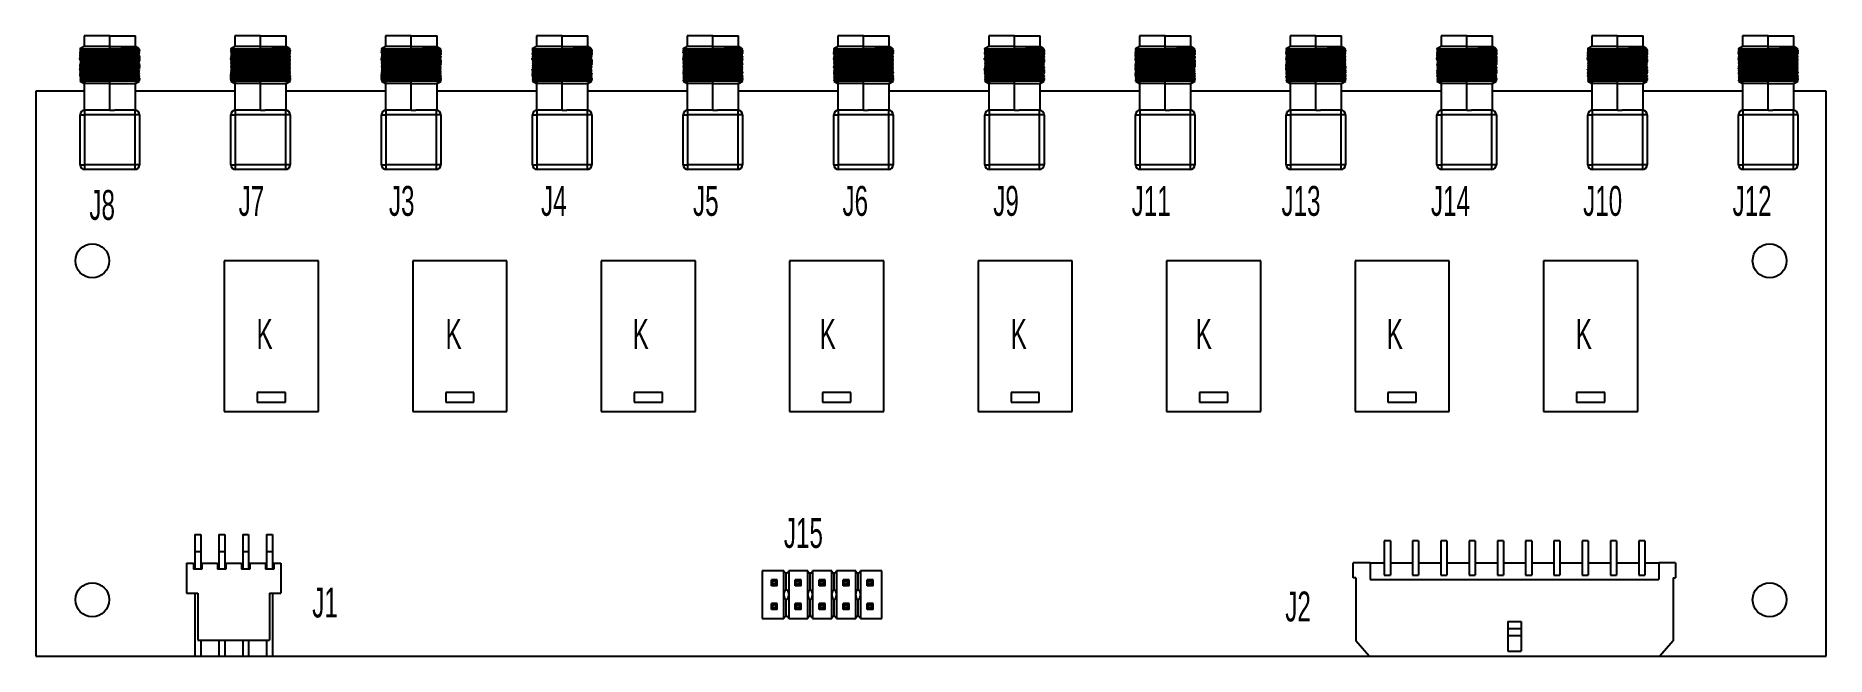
# Model space of a CAD drawing. Header units: millimetres. Extents: x 101 to 291, y 114 to 180.
import ezdxf

# ---------------------------------------------------------------- set-up
doc = ezdxf.new("R2010")
doc.units = ezdxf.units.MM
doc.styles.add('SLDTEXTSTYLE0', font='TXT', dxfattribs={"width": 0.605})

msp = doc.modelspace()

# ---------------------------------------------------------------- texts
at = {"color": 7, "linetype": 'Continuous', "lineweight": 0, "attachment_point": 1, "style": 'SLDTEXTSTYLE0'}
for s, insert, char_height in [('J8', (106.72, 163.72), 3.175), ('J7', (122.56, 164.15), 3.175), ('J3', (138.51, 164.15), 3.175), ('J4', (154.65, 164.15), 3.175), ('J5', (170.78, 164.15), 3.175), ('J6', (186.64, 164.15), 3.175), ('J9', (202.64, 164.15), 3.175), ('J11', (217.33, 164.15), 3.175), ('J13', (233.23, 164.15), 3.175), ('J14', (249.09, 164.15), 3.175), ('J10', (265.24, 164.15), 3.175), ('J12', (281.1, 164.15), 3.175), ('K', (124.46, 150), 3.17), ('K', (144.52, 150), 3.17), ('K', (164.37, 150), 3.17), ('K', (184.22, 150), 3.17), ('K', (204.49, 150), 3.17), ('K', (224.13, 150), 3.17), ('K', (244.4, 150), 3.17), ('K', (264.46, 150), 3.17), ('J15', (180.42, 128.88), 3.175), ('J1', (130.37, 121.49), 3.175), ('J2', (233.63, 121.07), 3.175)]:
    msp.add_mtext(s, dxfattribs=dict(at, insert=insert, char_height=char_height))

# ---------------------------------------------------------------- linework, layer by layer
at = {"color": 7, "linetype": 'Continuous', "lineweight": 25}
for p, q in [((106.16, 178.96), (105.72, 178.71)), ((105.96, 178.71), (105.72, 178.71)), ((106.16, 180.1), (106.16, 178.96)), ((108.88, 180.1), (106.16, 180.1)), ((108.88, 178.96), (106.16, 178.96)), ((108.88, 178.96), (108.88, 180.1)), ((108.88, 180.1), (111.61, 180.1)), ((108.88, 178.72), (108.88, 178.96)), ((108.88, 178.96), (111.61, 178.96)), ((108.88, 178.6), (108.88, 178.62)), ((111.61, 178.96), (111.61, 180.1)), ((111.96, 178.75), (111.61, 178.96)), ((111.98, 178.69), (111.98, 178.75)), ((111.98, 178.54), (111.98, 178.62)), ((122.16, 178.96), (121.72, 178.71)), ((121.96, 178.71), (121.72, 178.71)), ((122.16, 180.1), (122.16, 178.96)), ((124.88, 180.1), (122.16, 180.1)), ((124.88, 178.96), (122.16, 178.96)), ((124.88, 178.96), (124.88, 180.1)), ((124.88, 180.1), (127.61, 180.1)), ((124.88, 178.72), (124.88, 178.96)), ((124.88, 178.96), (127.61, 178.96)), ((124.88, 178.6), (124.88, 178.62)), ((127.61, 178.96), (127.61, 180.1)), ((127.96, 178.75), (127.61, 178.96)), ((127.98, 178.69), (127.98, 178.75)), ((127.98, 178.54), (127.98, 178.62)), ((138.16, 178.96), (137.72, 178.71)), ((137.96, 178.71), (137.72, 178.71)), ((138.16, 180.1), (138.16, 178.96)), ((140.88, 180.1), (138.16, 180.1)), ((140.88, 178.96), (138.16, 178.96)), ((140.88, 178.96), (140.88, 180.1)), ((140.88, 180.1), (143.61, 180.1)), ((140.88, 178.72), (140.88, 178.96)), ((140.88, 178.96), (143.61, 178.96)), ((140.88, 178.6), (140.88, 178.62)), ((143.61, 178.96), (143.61, 180.1)), ((143.96, 178.75), (143.61, 178.96)), ((143.98, 178.69), (143.98, 178.75)), ((143.98, 178.54), (143.98, 178.62)), ((154.16, 178.96), (153.72, 178.71)), ((153.96, 178.71), (153.72, 178.71)), ((154.16, 180.1), (154.16, 178.96)), ((156.88, 180.1), (154.16, 180.1)), ((156.88, 178.96), (154.16, 178.96)), ((156.88, 178.96), (156.88, 180.1)), ((156.88, 180.1), (159.61, 180.1)), ((156.88, 178.72), (156.88, 178.96)), ((156.88, 178.96), (159.61, 178.96)), ((156.88, 178.6), (156.88, 178.62)), ((159.61, 178.96), (159.61, 180.1)), ((159.96, 178.75), (159.61, 178.96)), ((159.98, 178.69), (159.98, 178.75)), ((159.98, 178.54), (159.98, 178.62)), ((170.16, 178.96), (169.72, 178.71)), ((169.96, 178.71), (169.72, 178.71)), ((170.16, 180.1), (170.16, 178.96)), ((172.88, 180.1), (170.16, 180.1)), ((172.88, 178.96), (170.16, 178.96)), ((172.88, 178.96), (172.88, 180.1)), ((172.88, 180.1), (175.61, 180.1)), ((172.88, 178.72), (172.88, 178.96)), ((172.88, 178.96), (175.61, 178.96)), ((172.88, 178.6), (172.88, 178.62)), ((175.61, 178.96), (175.61, 180.1)), ((175.96, 178.75), (175.61, 178.96)), ((175.98, 178.69), (175.98, 178.75)), ((175.98, 178.54), (175.98, 178.62)), ((186.16, 178.96), (185.72, 178.71)), ((185.96, 178.71), (185.72, 178.71)), ((186.16, 180.1), (186.16, 178.96)), ((188.88, 180.1), (186.16, 180.1)), ((188.88, 178.96), (186.16, 178.96)), ((188.88, 178.96), (188.88, 180.1)), ((188.88, 180.1), (191.61, 180.1)), ((188.88, 178.72), (188.88, 178.96)), ((188.88, 178.96), (191.61, 178.96)), ((188.88, 178.6), (188.88, 178.62)), ((191.61, 178.96), (191.61, 180.1)), ((191.96, 178.75), (191.61, 178.96)), ((191.98, 178.69), (191.98, 178.75)), ((191.98, 178.54), (191.98, 178.62)), ((202.16, 178.96), (201.72, 178.71)), ((201.96, 178.71), (201.72, 178.71)), ((202.16, 180.1), (202.16, 178.96)), ((204.88, 180.1), (202.16, 180.1)), ((204.88, 178.96), (202.16, 178.96)), ((204.88, 178.96), (204.88, 180.1)), ((204.88, 180.1), (207.61, 180.1)), ((204.88, 178.72), (204.88, 178.96)), ((204.88, 178.96), (207.61, 178.96)), ((204.88, 178.6), (204.88, 178.62)), ((207.61, 178.96), (207.61, 180.1)), ((207.96, 178.75), (207.61, 178.96)), ((207.98, 178.69), (207.98, 178.75)), ((207.98, 178.54), (207.98, 178.62)), ((218.16, 178.96), (217.72, 178.71)), ((217.96, 178.71), (217.72, 178.71)), ((218.16, 180.1), (218.16, 178.96)), ((220.88, 180.1), (218.16, 180.1)), ((220.88, 178.96), (218.16, 178.96)), ((220.88, 178.96), (220.88, 180.1)), ((220.88, 180.1), (223.61, 180.1)), ((220.88, 178.72), (220.88, 178.96)), ((220.88, 178.96), (223.61, 178.96)), ((220.88, 178.6), (220.88, 178.62)), ((223.61, 178.96), (223.61, 180.1)), ((223.96, 178.75), (223.61, 178.96)), ((223.98, 178.69), (223.98, 178.75)), ((223.98, 178.54), (223.98, 178.62)), ((234.16, 178.96), (233.72, 178.71)), ((233.96, 178.71), (233.72, 178.71)), ((234.16, 180.1), (234.16, 178.96)), ((236.88, 180.1), (234.16, 180.1)), ((236.88, 178.96), (234.16, 178.96)), ((236.88, 178.96), (236.88, 180.1)), ((236.88, 180.1), (239.61, 180.1)), ((236.88, 178.72), (236.88, 178.96)), ((236.88, 178.96), (239.61, 178.96)), ((236.88, 178.6), (236.88, 178.62)), ((239.61, 178.96), (239.61, 180.1)), ((239.96, 178.75), (239.61, 178.96)), ((239.98, 178.69), (239.98, 178.75)), ((239.98, 178.54), (239.98, 178.62)), ((250.16, 178.96), (249.72, 178.71)), ((249.96, 178.71), (249.72, 178.71)), ((250.16, 180.1), (250.16, 178.96)), ((252.88, 180.1), (250.16, 180.1)), ((252.88, 178.96), (250.16, 178.96)), ((252.88, 178.96), (252.88, 180.1)), ((252.88, 180.1), (255.61, 180.1)), ((252.88, 178.72), (252.88, 178.96)), ((252.88, 178.96), (255.61, 178.96)), ((252.88, 178.6), (252.88, 178.62)), ((255.61, 178.96), (255.61, 180.1)), ((255.96, 178.75), (255.61, 178.96)), ((255.98, 178.69), (255.98, 178.75)), ((255.98, 178.54), (255.98, 178.62)), ((266.16, 178.96), (265.72, 178.71)), ((265.96, 178.71), (265.72, 178.71)), ((266.16, 180.1), (266.16, 178.96)), ((268.88, 180.1), (266.16, 180.1)), ((268.88, 178.96), (266.16, 178.96)), ((268.88, 178.96), (268.88, 180.1)), ((268.88, 180.1), (271.61, 180.1)), ((268.88, 178.72), (268.88, 178.96)), ((268.88, 178.96), (271.61, 178.96)), ((268.88, 178.6), (268.88, 178.62)), ((271.61, 178.96), (271.61, 180.1)), ((271.96, 178.75), (271.61, 178.96)), ((271.98, 178.69), (271.98, 178.75)), ((271.98, 178.54), (271.98, 178.62)), ((282.16, 178.96), (281.72, 178.71)), ((281.96, 178.71), (281.72, 178.71)), ((282.16, 180.1), (282.16, 178.96)), ((284.88, 180.1), (282.16, 180.1)), ((284.88, 178.96), (282.16, 178.96)), ((284.88, 178.96), (284.88, 180.1)), ((284.88, 180.1), (287.61, 180.1)), ((284.88, 178.72), (284.88, 178.96)), ((284.88, 178.96), (287.61, 178.96)), ((284.88, 178.6), (284.88, 178.62)), ((287.61, 178.96), (287.61, 180.1)), ((287.96, 178.75), (287.61, 178.96)), ((287.98, 178.69), (287.98, 178.75)), ((287.98, 178.54), (287.98, 178.62)), ((105.72, 177.72), (105.72, 177.63)), ((105.72, 177.71), (105.72, 177.63)), ((105.72, 177.63), (105.72, 177.71)), ((105.72, 177.59), (105.72, 177.5)), ((105.99, 178.56), (105.77, 178.57)), ((105.99, 178.56), (106.06, 178.52)), ((108.57, 177.18), (108.58, 177.14)), ((108.57, 177.18), (108.88, 177.18)), ((108.58, 177.11), (108.57, 177.07)), ((108.88, 177.07), (108.57, 177.07)), ((108.58, 177.14), (108.58, 177.11)), ((108.88, 178.47), (108.88, 178.49)), ((108.88, 178.34), (108.88, 178.36)), ((108.88, 178.21), (108.88, 178.23)), ((108.88, 178.08), (108.88, 178.1)), ((108.88, 177.96), (108.88, 177.97)), ((108.88, 177.83), (108.88, 177.84)), ((108.88, 177.7), (108.88, 177.71)), ((108.88, 177.57), (108.88, 177.58)), ((108.88, 177.44), (108.88, 177.46)), ((108.88, 177.31), (108.88, 177.33)), ((108.88, 177.18), (108.88, 177.2)), ((108.88, 177.05), (108.88, 177.07)), ((108.88, 176.92), (108.88, 176.94)), ((108.88, 176.79), (108.88, 176.81)), ((111.01, 178.1), (110.96, 178.06)), ((110.96, 178.06), (110.96, 178.03)), ((110.96, 178.03), (111.01, 177.99)), ((121.72, 177.72), (121.72, 177.63)), ((121.72, 177.71), (121.72, 177.63)), ((121.72, 177.63), (121.72, 177.71)), ((121.72, 177.59), (121.72, 177.5)), ((121.99, 178.56), (121.77, 178.57)), ((121.99, 178.56), (122.06, 178.52)), ((124.57, 177.18), (124.88, 177.18)), ((124.57, 177.18), (124.58, 177.14)), ((124.58, 177.11), (124.57, 177.07)), ((124.88, 177.07), (124.57, 177.07)), ((124.58, 177.14), (124.58, 177.11)), ((124.88, 178.47), (124.88, 178.49)), ((124.88, 178.34), (124.88, 178.36)), ((124.88, 178.21), (124.88, 178.23)), ((124.88, 178.08), (124.88, 178.1)), ((124.88, 177.96), (124.88, 177.97)), ((124.88, 177.83), (124.88, 177.84)), ((124.88, 177.7), (124.88, 177.71)), ((124.88, 177.57), (124.88, 177.58)), ((124.88, 177.44), (124.88, 177.46)), ((124.88, 177.31), (124.88, 177.33)), ((124.88, 177.18), (124.88, 177.2)), ((124.88, 177.05), (124.88, 177.07)), ((124.88, 176.92), (124.88, 176.94)), ((124.88, 176.79), (124.88, 176.81)), ((127.01, 178.1), (126.96, 178.06)), ((126.96, 178.06), (126.96, 178.03)), ((126.96, 178.03), (127.01, 177.99)), ((137.72, 177.72), (137.72, 177.63)), ((137.72, 177.71), (137.72, 177.63)), ((137.72, 177.63), (137.72, 177.71)), ((137.72, 177.59), (137.72, 177.5)), ((137.99, 178.56), (137.77, 178.57)), ((137.99, 178.56), (138.06, 178.52)), ((138.06, 178.52), (138.06, 178.49)), ((140.57, 177.18), (140.88, 177.18)), ((140.57, 177.18), (140.58, 177.14)), ((140.58, 177.11), (140.57, 177.07)), ((140.88, 177.07), (140.57, 177.07)), ((140.58, 177.14), (140.58, 177.11)), ((140.88, 178.47), (140.88, 178.49)), ((140.88, 178.34), (140.88, 178.36)), ((140.88, 178.21), (140.88, 178.23)), ((140.88, 178.08), (140.88, 178.1)), ((140.88, 177.96), (140.88, 177.97)), ((140.88, 177.83), (140.88, 177.84)), ((140.88, 177.7), (140.88, 177.71)), ((140.88, 177.57), (140.88, 177.58)), ((140.88, 177.44), (140.88, 177.46)), ((140.88, 177.31), (140.88, 177.33)), ((140.88, 177.18), (140.88, 177.2)), ((140.88, 177.05), (140.88, 177.07)), ((140.88, 176.92), (140.88, 176.94)), ((140.88, 176.79), (140.88, 176.81)), ((143.01, 178.1), (142.96, 178.06)), ((142.96, 178.06), (142.96, 178.03)), ((142.96, 178.03), (143.01, 177.99)), ((153.72, 177.72), (153.72, 177.63)), ((153.72, 177.71), (153.72, 177.63)), ((153.72, 177.63), (153.72, 177.71)), ((153.72, 177.59), (153.72, 177.5)), ((153.99, 178.56), (153.77, 178.57)), ((153.99, 178.56), (154.06, 178.52)), ((156.57, 177.18), (156.88, 177.18)), ((156.57, 177.18), (156.58, 177.14)), ((156.58, 177.11), (156.57, 177.07)), ((156.88, 177.07), (156.57, 177.07)), ((156.58, 177.14), (156.58, 177.11)), ((156.88, 178.47), (156.88, 178.49)), ((156.88, 178.34), (156.88, 178.36)), ((156.88, 178.21), (156.88, 178.23)), ((156.88, 178.08), (156.88, 178.1)), ((156.88, 177.96), (156.88, 177.97)), ((156.88, 177.83), (156.88, 177.84)), ((156.88, 177.7), (156.88, 177.71)), ((156.88, 177.57), (156.88, 177.58)), ((156.88, 177.44), (156.88, 177.46)), ((156.88, 177.31), (156.88, 177.33)), ((156.88, 177.18), (156.88, 177.2)), ((156.88, 177.05), (156.88, 177.07)), ((156.88, 176.92), (156.88, 176.94)), ((156.88, 176.79), (156.88, 176.81)), ((159.01, 178.1), (158.96, 178.06)), ((158.96, 178.06), (158.96, 178.03)), ((158.96, 178.03), (159.01, 177.99)), ((169.72, 177.72), (169.72, 177.63)), ((169.72, 177.71), (169.72, 177.63)), ((169.72, 177.63), (169.72, 177.71)), ((169.72, 177.59), (169.72, 177.5)), ((169.99, 178.56), (169.77, 178.57)), ((169.99, 178.56), (170.06, 178.52)), ((172.57, 177.18), (172.88, 177.18)), ((172.57, 177.18), (172.58, 177.14)), ((172.58, 177.11), (172.57, 177.07)), ((172.88, 177.07), (172.57, 177.07)), ((172.58, 177.14), (172.58, 177.11)), ((172.88, 178.47), (172.88, 178.49)), ((172.88, 178.34), (172.88, 178.36)), ((172.88, 178.21), (172.88, 178.23)), ((172.88, 178.08), (172.88, 178.1)), ((172.88, 177.96), (172.88, 177.97)), ((172.88, 177.83), (172.88, 177.84)), ((172.88, 177.7), (172.88, 177.71)), ((172.88, 177.57), (172.88, 177.58)), ((172.88, 177.44), (172.88, 177.46)), ((172.88, 177.31), (172.88, 177.33)), ((172.88, 177.18), (172.88, 177.2)), ((172.88, 177.05), (172.88, 177.07)), ((172.88, 176.92), (172.88, 176.94)), ((172.88, 176.79), (172.88, 176.81)), ((175.01, 178.1), (174.96, 178.06)), ((174.96, 178.06), (174.96, 178.03)), ((174.96, 178.03), (175.01, 177.99)), ((185.72, 177.72), (185.72, 177.63)), ((185.72, 177.71), (185.72, 177.63)), ((185.72, 177.63), (185.72, 177.71)), ((185.72, 177.59), (185.72, 177.5)), ((185.99, 178.56), (185.77, 178.57)), ((185.99, 178.56), (186.06, 178.52)), ((188.57, 177.18), (188.58, 177.14)), ((188.57, 177.18), (188.88, 177.18)), ((188.58, 177.11), (188.57, 177.07)), ((188.88, 177.07), (188.57, 177.07)), ((188.58, 177.14), (188.58, 177.11)), ((188.88, 178.47), (188.88, 178.49)), ((188.88, 178.34), (188.88, 178.36)), ((188.88, 178.21), (188.88, 178.23)), ((188.88, 178.08), (188.88, 178.1)), ((188.88, 177.96), (188.88, 177.97)), ((188.88, 177.83), (188.88, 177.84)), ((188.88, 177.7), (188.88, 177.71)), ((188.88, 177.57), (188.88, 177.58)), ((188.88, 177.44), (188.88, 177.46)), ((188.88, 177.31), (188.88, 177.33)), ((188.88, 177.18), (188.88, 177.2)), ((188.88, 177.05), (188.88, 177.07)), ((188.88, 176.92), (188.88, 176.94)), ((188.88, 176.79), (188.88, 176.81)), ((191.01, 178.1), (190.96, 178.06)), ((190.96, 178.06), (190.96, 178.03)), ((190.96, 178.03), (191.01, 177.99)), ((201.72, 177.72), (201.72, 177.63)), ((201.72, 177.71), (201.72, 177.63)), ((201.72, 177.63), (201.72, 177.71)), ((201.72, 177.59), (201.72, 177.5)), ((201.99, 178.56), (201.77, 178.57)), ((201.99, 178.56), (202.06, 178.52)), ((204.57, 177.18), (204.58, 177.14)), ((204.57, 177.18), (204.88, 177.18)), ((204.58, 177.11), (204.57, 177.07)), ((204.88, 177.07), (204.57, 177.07)), ((204.58, 177.14), (204.58, 177.11)), ((204.88, 178.47), (204.88, 178.49)), ((204.88, 178.34), (204.88, 178.36)), ((204.88, 178.21), (204.88, 178.23)), ((204.88, 178.08), (204.88, 178.1)), ((204.88, 177.96), (204.88, 177.97)), ((204.88, 177.83), (204.88, 177.84)), ((204.88, 177.7), (204.88, 177.71)), ((204.88, 177.57), (204.88, 177.58)), ((204.88, 177.44), (204.88, 177.46)), ((204.88, 177.31), (204.88, 177.33)), ((204.88, 177.18), (204.88, 177.2)), ((204.88, 177.05), (204.88, 177.07)), ((204.88, 176.92), (204.88, 176.94)), ((204.88, 176.79), (204.88, 176.81)), ((207.01, 178.1), (206.96, 178.06)), ((206.96, 178.06), (206.96, 178.03)), ((206.96, 178.03), (207.01, 177.99)), ((217.72, 177.72), (217.72, 177.63)), ((217.72, 177.71), (217.72, 177.63)), ((217.72, 177.63), (217.72, 177.71)), ((217.72, 177.59), (217.72, 177.5)), ((217.99, 178.56), (217.77, 178.57)), ((217.99, 178.56), (218.06, 178.52)), ((220.57, 177.18), (220.88, 177.18)), ((220.57, 177.18), (220.58, 177.14)), ((220.58, 177.11), (220.57, 177.07)), ((220.88, 177.07), (220.57, 177.07)), ((220.58, 177.14), (220.58, 177.11)), ((220.88, 178.47), (220.88, 178.49)), ((220.88, 178.34), (220.88, 178.36)), ((220.88, 178.21), (220.88, 178.23)), ((220.88, 178.08), (220.88, 178.1)), ((220.88, 177.96), (220.88, 177.97)), ((220.88, 177.83), (220.88, 177.84)), ((220.88, 177.7), (220.88, 177.71)), ((220.88, 177.57), (220.88, 177.58)), ((220.88, 177.44), (220.88, 177.46)), ((220.88, 177.31), (220.88, 177.33)), ((220.88, 177.18), (220.88, 177.2)), ((220.88, 177.05), (220.88, 177.07)), ((220.88, 176.92), (220.88, 176.94)), ((220.88, 176.79), (220.88, 176.81)), ((223.01, 178.1), (222.96, 178.06)), ((222.96, 178.06), (222.96, 178.03)), ((222.96, 178.03), (223.01, 177.99)), ((233.72, 177.72), (233.72, 177.63)), ((233.72, 177.71), (233.72, 177.63)), ((233.72, 177.63), (233.72, 177.71)), ((233.72, 177.59), (233.72, 177.5)), ((233.99, 178.56), (233.77, 178.57)), ((233.99, 178.56), (234.06, 178.52)), ((236.57, 177.18), (236.88, 177.18)), ((236.57, 177.18), (236.58, 177.14)), ((236.58, 177.11), (236.57, 177.07)), ((236.88, 177.07), (236.57, 177.07)), ((236.58, 177.14), (236.58, 177.11)), ((236.88, 178.47), (236.88, 178.49)), ((236.88, 178.34), (236.88, 178.36)), ((236.88, 178.21), (236.88, 178.23)), ((236.88, 178.08), (236.88, 178.1)), ((236.88, 177.96), (236.88, 177.97)), ((236.88, 177.83), (236.88, 177.84)), ((236.88, 177.7), (236.88, 177.71)), ((236.88, 177.57), (236.88, 177.58)), ((236.88, 177.44), (236.88, 177.46)), ((236.88, 177.31), (236.88, 177.33)), ((236.88, 177.18), (236.88, 177.2)), ((236.88, 177.05), (236.88, 177.07)), ((236.88, 176.92), (236.88, 176.94)), ((236.88, 176.79), (236.88, 176.81)), ((239.01, 178.1), (238.96, 178.06)), ((238.96, 178.06), (238.96, 178.03)), ((238.96, 178.03), (239.01, 177.99)), ((249.72, 177.72), (249.72, 177.63)), ((249.72, 177.71), (249.72, 177.63)), ((249.72, 177.63), (249.72, 177.71)), ((249.72, 177.59), (249.72, 177.5)), ((249.99, 178.56), (249.77, 178.57)), ((249.99, 178.56), (250.06, 178.52)), ((252.57, 177.18), (252.58, 177.14)), ((252.57, 177.18), (252.88, 177.18)), ((252.58, 177.11), (252.57, 177.07)), ((252.88, 177.07), (252.57, 177.07)), ((252.58, 177.14), (252.58, 177.11)), ((252.88, 178.47), (252.88, 178.49)), ((252.88, 178.34), (252.88, 178.36)), ((252.88, 178.21), (252.88, 178.23)), ((252.88, 178.08), (252.88, 178.1)), ((252.88, 177.96), (252.88, 177.97)), ((252.88, 177.83), (252.88, 177.84)), ((252.88, 177.7), (252.88, 177.71)), ((252.88, 177.57), (252.88, 177.58)), ((252.88, 177.44), (252.88, 177.46)), ((252.88, 177.31), (252.88, 177.33)), ((252.88, 177.18), (252.88, 177.2)), ((252.88, 177.05), (252.88, 177.07)), ((252.88, 176.92), (252.88, 176.94)), ((252.88, 176.79), (252.88, 176.81)), ((255.01, 178.1), (254.96, 178.06)), ((254.96, 178.06), (254.96, 178.03)), ((254.96, 178.03), (255.01, 177.99)), ((265.72, 177.72), (265.72, 177.63)), ((265.72, 177.71), (265.72, 177.63)), ((265.72, 177.63), (265.72, 177.71)), ((265.72, 177.59), (265.72, 177.5)), ((265.99, 178.56), (265.77, 178.57)), ((265.99, 178.56), (266.06, 178.52)), ((268.57, 177.18), (268.58, 177.14)), ((268.57, 177.18), (268.88, 177.18)), ((268.58, 177.11), (268.57, 177.07)), ((268.88, 177.07), (268.57, 177.07)), ((268.58, 177.14), (268.58, 177.11)), ((268.88, 178.47), (268.88, 178.49)), ((268.88, 178.34), (268.88, 178.36)), ((268.88, 178.21), (268.88, 178.23)), ((268.88, 178.08), (268.88, 178.1)), ((268.88, 177.96), (268.88, 177.97)), ((268.88, 177.83), (268.88, 177.84)), ((268.88, 177.7), (268.88, 177.71)), ((268.88, 177.57), (268.88, 177.58)), ((268.88, 177.44), (268.88, 177.46)), ((268.88, 177.31), (268.88, 177.33)), ((268.88, 177.18), (268.88, 177.2)), ((268.88, 177.05), (268.88, 177.07)), ((268.88, 176.92), (268.88, 176.94)), ((268.88, 176.79), (268.88, 176.81)), ((271.01, 178.1), (270.96, 178.06)), ((270.96, 178.06), (270.96, 178.03)), ((270.96, 178.03), (271.01, 177.99)), ((281.72, 177.72), (281.72, 177.63)), ((281.72, 177.71), (281.72, 177.63)), ((281.72, 177.63), (281.72, 177.71)), ((281.72, 177.59), (281.72, 177.5)), ((281.99, 178.56), (281.77, 178.57)), ((281.99, 178.56), (282.06, 178.52)), ((284.57, 177.18), (284.88, 177.18)), ((284.57, 177.18), (284.58, 177.14)), ((284.58, 177.11), (284.57, 177.07)), ((284.88, 177.07), (284.57, 177.07)), ((284.58, 177.14), (284.58, 177.11)), ((284.88, 178.47), (284.88, 178.49)), ((284.88, 178.34), (284.88, 178.36)), ((284.88, 178.21), (284.88, 178.23)), ((284.88, 178.08), (284.88, 178.1)), ((284.88, 177.96), (284.88, 177.97)), ((284.88, 177.83), (284.88, 177.84)), ((284.88, 177.7), (284.88, 177.71)), ((284.88, 177.57), (284.88, 177.58)), ((284.88, 177.44), (284.88, 177.46)), ((284.88, 177.31), (284.88, 177.33)), ((284.88, 177.18), (284.88, 177.2)), ((284.88, 177.05), (284.88, 177.07)), ((284.88, 176.92), (284.88, 176.94)), ((284.88, 176.79), (284.88, 176.81)), ((287.01, 178.1), (286.96, 178.06)), ((286.96, 178.06), (286.96, 178.03)), ((286.96, 178.03), (287.01, 177.99)), ((105.76, 175.34), (105.72, 175.34)), ((105.73, 175.27), (106.16, 175.03)), ((105.77, 175.26), (105.77, 175.26)), ((105.78, 175.34), (105.85, 175.3)), ((105.78, 175.28), (105.78, 175.31)), ((105.85, 175.27), (105.83, 175.25)), ((105.85, 175.3), (105.85, 175.27)), ((106.16, 175.03), (106.16, 172.19)), ((108.88, 175.03), (106.16, 175.03)), ((106.34, 176.26), (106.4, 176.22)), ((106.4, 176.19), (106.34, 176.15)), ((106.4, 176.22), (106.4, 176.19)), ((108.88, 176.67), (108.88, 176.68)), ((108.88, 176.54), (108.88, 176.55)), ((108.88, 176.41), (108.88, 176.42)), ((108.88, 176.28), (108.88, 176.29)), ((108.88, 176.15), (108.88, 176.17)), ((108.88, 176.02), (108.88, 176.04)), ((108.88, 175.89), (108.88, 175.91)), ((108.88, 175.76), (108.88, 175.78)), ((108.88, 175.63), (108.88, 175.65)), ((108.88, 175.5), (108.88, 175.52)), ((108.88, 175.38), (108.88, 175.39)), ((108.88, 175.03), (108.88, 175.27)), ((108.88, 175.03), (111.61, 175.03)), ((108.88, 172.2), (108.88, 175.03)), ((111.51, 175.28), (112.05, 175.28)), ((111.61, 175.03), (112.05, 175.28)), ((111.61, 172.19), (111.61, 175.03)), ((111.97, 175.69), (112.05, 175.68)), ((121.76, 175.34), (121.72, 175.34)), ((121.73, 175.27), (122.16, 175.03)), ((121.77, 175.26), (121.77, 175.26)), ((121.78, 175.34), (121.85, 175.3)), ((121.78, 175.28), (121.78, 175.31)), ((121.85, 175.27), (121.83, 175.25)), ((121.85, 175.3), (121.85, 175.27)), ((122.16, 175.03), (122.16, 172.19)), ((124.88, 175.03), (122.16, 175.03)), ((122.34, 176.26), (122.4, 176.22)), ((122.4, 176.19), (122.34, 176.15)), ((122.4, 176.22), (122.4, 176.19)), ((124.88, 176.67), (124.88, 176.68)), ((124.88, 176.54), (124.88, 176.55)), ((124.88, 176.41), (124.88, 176.42)), ((124.88, 176.28), (124.88, 176.29)), ((124.88, 176.15), (124.88, 176.17)), ((124.88, 176.02), (124.88, 176.04)), ((124.88, 175.89), (124.88, 175.91)), ((124.88, 175.76), (124.88, 175.78)), ((124.88, 175.63), (124.88, 175.65)), ((124.88, 175.5), (124.88, 175.52)), ((124.88, 175.38), (124.88, 175.39)), ((124.88, 175.03), (124.88, 175.27)), ((124.88, 175.03), (127.61, 175.03)), ((124.88, 172.2), (124.88, 175.03)), ((127.51, 175.28), (128.05, 175.28)), ((127.61, 175.03), (128.05, 175.28)), ((127.61, 172.19), (127.61, 175.03)), ((127.97, 175.69), (128.05, 175.68)), ((137.76, 175.34), (137.72, 175.34)), ((137.73, 175.27), (138.16, 175.03)), ((137.77, 175.26), (137.77, 175.26)), ((137.78, 175.34), (137.85, 175.3)), ((137.78, 175.28), (137.78, 175.31)), ((137.85, 175.27), (137.83, 175.25)), ((137.85, 175.3), (137.85, 175.27)), ((138.16, 175.03), (138.16, 172.19)), ((140.88, 175.03), (138.16, 175.03)), ((138.34, 176.26), (138.4, 176.22)), ((138.4, 176.19), (138.34, 176.15)), ((138.4, 176.22), (138.4, 176.19)), ((140.88, 176.67), (140.88, 176.68)), ((140.88, 176.54), (140.88, 176.55)), ((140.88, 176.41), (140.88, 176.42)), ((140.88, 176.28), (140.88, 176.29)), ((140.88, 176.15), (140.88, 176.17)), ((140.88, 176.02), (140.88, 176.04)), ((140.88, 175.89), (140.88, 175.91)), ((140.88, 175.76), (140.88, 175.78)), ((140.88, 175.63), (140.88, 175.65)), ((140.88, 175.5), (140.88, 175.52)), ((140.88, 175.38), (140.88, 175.39)), ((140.88, 175.03), (140.88, 175.27)), ((140.88, 175.03), (143.61, 175.03)), ((140.88, 172.2), (140.88, 175.03)), ((143.51, 175.28), (144.05, 175.28)), ((143.61, 175.03), (144.05, 175.28)), ((143.61, 172.19), (143.61, 175.03)), ((143.97, 175.69), (144.05, 175.68)), ((153.76, 175.34), (153.72, 175.34)), ((153.73, 175.27), (154.16, 175.03)), ((153.77, 175.26), (153.77, 175.26)), ((153.78, 175.34), (153.85, 175.3)), ((153.78, 175.28), (153.78, 175.31)), ((153.85, 175.27), (153.83, 175.25)), ((153.85, 175.3), (153.85, 175.27)), ((154.16, 175.03), (154.16, 172.19)), ((156.88, 175.03), (154.16, 175.03)), ((154.34, 176.26), (154.4, 176.22)), ((154.4, 176.19), (154.34, 176.15)), ((154.4, 176.22), (154.4, 176.19)), ((156.88, 176.67), (156.88, 176.68)), ((156.88, 176.54), (156.88, 176.55)), ((156.88, 176.41), (156.88, 176.42)), ((156.88, 176.28), (156.88, 176.29)), ((156.88, 176.15), (156.88, 176.17)), ((156.88, 176.02), (156.88, 176.04)), ((156.88, 175.89), (156.88, 175.91)), ((156.88, 175.76), (156.88, 175.78)), ((156.88, 175.63), (156.88, 175.65)), ((156.88, 175.5), (156.88, 175.52)), ((156.88, 175.38), (156.88, 175.39)), ((156.88, 175.03), (156.88, 175.27)), ((156.88, 175.03), (159.61, 175.03)), ((156.88, 172.2), (156.88, 175.03)), ((159.51, 175.28), (160.05, 175.28)), ((159.61, 175.03), (160.05, 175.28)), ((159.61, 172.19), (159.61, 175.03)), ((159.97, 175.69), (160.05, 175.68)), ((169.76, 175.34), (169.72, 175.34)), ((169.73, 175.27), (170.16, 175.03)), ((169.77, 175.26), (169.77, 175.26)), ((169.78, 175.34), (169.85, 175.3)), ((169.78, 175.28), (169.78, 175.31)), ((169.85, 175.27), (169.83, 175.25)), ((169.85, 175.3), (169.85, 175.27)), ((170.16, 175.03), (170.16, 172.19)), ((172.88, 175.03), (170.16, 175.03)), ((170.34, 176.26), (170.4, 176.22)), ((170.4, 176.19), (170.34, 176.15)), ((170.4, 176.22), (170.4, 176.19)), ((172.88, 176.67), (172.88, 176.68)), ((172.88, 176.54), (172.88, 176.55)), ((172.88, 176.41), (172.88, 176.42)), ((172.88, 176.28), (172.88, 176.29)), ((172.88, 176.15), (172.88, 176.17)), ((172.88, 176.02), (172.88, 176.04)), ((172.88, 175.89), (172.88, 175.91)), ((172.88, 175.76), (172.88, 175.78)), ((172.88, 175.63), (172.88, 175.65)), ((172.88, 175.5), (172.88, 175.52)), ((172.88, 175.38), (172.88, 175.39)), ((172.88, 175.03), (172.88, 175.27)), ((172.88, 175.03), (175.61, 175.03)), ((172.88, 172.2), (172.88, 175.03)), ((175.51, 175.28), (176.05, 175.28)), ((175.61, 175.03), (176.05, 175.28)), ((175.61, 172.19), (175.61, 175.03)), ((175.97, 175.69), (176.05, 175.68)), ((185.76, 175.34), (185.72, 175.34)), ((185.73, 175.27), (186.16, 175.03)), ((185.77, 175.26), (185.77, 175.26)), ((185.78, 175.34), (185.85, 175.3)), ((185.78, 175.28), (185.78, 175.31)), ((185.85, 175.27), (185.83, 175.25)), ((185.85, 175.3), (185.85, 175.27)), ((186.16, 175.03), (186.16, 172.19)), ((188.88, 175.03), (186.16, 175.03)), ((186.34, 176.26), (186.4, 176.22)), ((186.4, 176.19), (186.34, 176.15)), ((186.4, 176.22), (186.4, 176.19)), ((188.88, 176.67), (188.88, 176.68)), ((188.88, 176.54), (188.88, 176.55)), ((188.88, 176.41), (188.88, 176.42)), ((188.88, 176.28), (188.88, 176.29)), ((188.88, 176.15), (188.88, 176.17)), ((188.88, 176.02), (188.88, 176.04)), ((188.88, 175.89), (188.88, 175.91)), ((188.88, 175.76), (188.88, 175.78)), ((188.88, 175.63), (188.88, 175.65)), ((188.88, 175.5), (188.88, 175.52)), ((188.88, 175.38), (188.88, 175.39)), ((188.88, 175.03), (188.88, 175.27)), ((188.88, 175.03), (191.61, 175.03)), ((188.88, 172.2), (188.88, 175.03)), ((191.51, 175.28), (192.05, 175.28)), ((191.61, 175.03), (192.05, 175.28)), ((191.61, 172.19), (191.61, 175.03)), ((191.97, 175.69), (192.05, 175.68)), ((201.76, 175.34), (201.72, 175.34)), ((201.73, 175.27), (202.16, 175.03)), ((201.77, 175.26), (201.77, 175.26)), ((201.78, 175.34), (201.85, 175.3)), ((201.78, 175.28), (201.78, 175.31)), ((201.85, 175.27), (201.83, 175.25)), ((201.85, 175.3), (201.85, 175.27)), ((202.16, 175.03), (202.16, 172.19)), ((204.88, 175.03), (202.16, 175.03)), ((202.34, 176.26), (202.4, 176.22)), ((202.4, 176.19), (202.34, 176.15)), ((202.4, 176.22), (202.4, 176.19)), ((204.88, 176.67), (204.88, 176.68)), ((204.88, 176.54), (204.88, 176.55)), ((204.88, 176.41), (204.88, 176.42)), ((204.88, 176.28), (204.88, 176.29)), ((204.88, 176.15), (204.88, 176.17)), ((204.88, 176.02), (204.88, 176.04)), ((204.88, 175.89), (204.88, 175.91)), ((204.88, 175.76), (204.88, 175.78)), ((204.88, 175.63), (204.88, 175.65)), ((204.88, 175.5), (204.88, 175.52)), ((204.88, 175.38), (204.88, 175.39)), ((204.88, 175.03), (204.88, 175.27)), ((204.88, 175.03), (207.61, 175.03)), ((204.88, 172.2), (204.88, 175.03)), ((207.51, 175.28), (208.05, 175.28)), ((207.61, 175.03), (208.05, 175.28)), ((207.61, 172.19), (207.61, 175.03)), ((207.97, 175.69), (208.05, 175.68)), ((217.76, 175.34), (217.72, 175.34)), ((217.73, 175.27), (218.16, 175.03)), ((217.77, 175.26), (217.77, 175.26)), ((217.78, 175.34), (217.85, 175.3)), ((217.78, 175.28), (217.78, 175.31)), ((217.85, 175.27), (217.83, 175.25)), ((217.85, 175.3), (217.85, 175.27)), ((218.16, 175.03), (218.16, 172.19)), ((220.88, 175.03), (218.16, 175.03)), ((218.34, 176.26), (218.4, 176.22)), ((218.4, 176.19), (218.34, 176.15)), ((218.4, 176.22), (218.4, 176.19)), ((220.88, 176.67), (220.88, 176.68)), ((220.88, 176.54), (220.88, 176.55)), ((220.88, 176.41), (220.88, 176.42)), ((220.88, 176.28), (220.88, 176.29)), ((220.88, 176.15), (220.88, 176.17)), ((220.88, 176.02), (220.88, 176.04)), ((220.88, 175.89), (220.88, 175.91)), ((220.88, 175.76), (220.88, 175.78)), ((220.88, 175.63), (220.88, 175.65)), ((220.88, 175.5), (220.88, 175.52)), ((220.88, 175.38), (220.88, 175.39)), ((220.88, 175.03), (220.88, 175.27)), ((220.88, 175.03), (223.61, 175.03)), ((220.88, 172.2), (220.88, 175.03)), ((223.51, 175.28), (224.05, 175.28)), ((223.61, 175.03), (224.05, 175.28)), ((223.61, 172.19), (223.61, 175.03)), ((223.97, 175.69), (224.05, 175.68)), ((233.76, 175.34), (233.72, 175.34)), ((233.73, 175.27), (234.16, 175.03)), ((233.77, 175.26), (233.77, 175.26)), ((233.78, 175.34), (233.85, 175.3)), ((233.78, 175.28), (233.78, 175.31)), ((233.85, 175.27), (233.83, 175.25)), ((233.85, 175.3), (233.85, 175.27)), ((234.16, 175.03), (234.16, 172.19)), ((236.88, 175.03), (234.16, 175.03)), ((234.34, 176.26), (234.4, 176.22)), ((234.4, 176.19), (234.34, 176.15)), ((234.4, 176.22), (234.4, 176.19)), ((236.88, 176.67), (236.88, 176.68)), ((236.88, 176.54), (236.88, 176.55)), ((236.88, 176.41), (236.88, 176.42)), ((236.88, 176.28), (236.88, 176.29)), ((236.88, 176.15), (236.88, 176.17)), ((236.88, 176.02), (236.88, 176.04)), ((236.88, 175.89), (236.88, 175.91)), ((236.88, 175.76), (236.88, 175.78)), ((236.88, 175.63), (236.88, 175.65)), ((236.88, 175.5), (236.88, 175.52)), ((236.88, 175.38), (236.88, 175.39)), ((236.88, 175.03), (236.88, 175.27)), ((236.88, 175.03), (239.61, 175.03)), ((236.88, 172.2), (236.88, 175.03)), ((239.51, 175.28), (240.05, 175.28)), ((239.61, 175.03), (240.05, 175.28)), ((239.61, 172.19), (239.61, 175.03)), ((239.97, 175.69), (240.05, 175.68)), ((249.76, 175.34), (249.72, 175.34)), ((249.73, 175.27), (250.16, 175.03)), ((249.77, 175.26), (249.77, 175.26)), ((249.78, 175.34), (249.85, 175.3)), ((249.78, 175.28), (249.78, 175.31)), ((249.85, 175.27), (249.83, 175.25)), ((249.85, 175.3), (249.85, 175.27)), ((250.16, 175.03), (250.16, 172.19)), ((252.88, 175.03), (250.16, 175.03)), ((250.34, 176.26), (250.4, 176.22)), ((250.4, 176.19), (250.34, 176.15)), ((250.4, 176.22), (250.4, 176.19)), ((252.88, 176.67), (252.88, 176.68)), ((252.88, 176.54), (252.88, 176.55)), ((252.88, 176.41), (252.88, 176.42)), ((252.88, 176.28), (252.88, 176.29)), ((252.88, 176.15), (252.88, 176.17)), ((252.88, 176.02), (252.88, 176.04)), ((252.88, 175.89), (252.88, 175.91)), ((252.88, 175.76), (252.88, 175.78)), ((252.88, 175.63), (252.88, 175.65)), ((252.88, 175.5), (252.88, 175.52)), ((252.88, 175.38), (252.88, 175.39)), ((252.88, 175.03), (252.88, 175.27)), ((252.88, 175.03), (255.61, 175.03)), ((252.88, 172.2), (252.88, 175.03)), ((255.51, 175.28), (256.05, 175.28)), ((255.61, 175.03), (256.05, 175.28)), ((255.61, 172.19), (255.61, 175.03)), ((255.97, 175.69), (256.05, 175.68)), ((265.76, 175.34), (265.72, 175.34)), ((265.73, 175.27), (266.16, 175.03)), ((265.77, 175.26), (265.77, 175.26)), ((265.78, 175.34), (265.85, 175.3)), ((265.78, 175.28), (265.78, 175.31)), ((265.85, 175.27), (265.83, 175.25)), ((265.85, 175.3), (265.85, 175.27)), ((266.16, 175.03), (266.16, 172.19)), ((268.88, 175.03), (266.16, 175.03)), ((266.34, 176.26), (266.4, 176.22)), ((266.4, 176.19), (266.34, 176.15)), ((266.4, 176.22), (266.4, 176.19)), ((268.88, 176.67), (268.88, 176.68)), ((268.88, 176.54), (268.88, 176.55)), ((268.88, 176.41), (268.88, 176.42)), ((268.88, 176.28), (268.88, 176.29)), ((268.88, 176.15), (268.88, 176.17)), ((268.88, 176.02), (268.88, 176.04)), ((268.88, 175.89), (268.88, 175.91)), ((268.88, 175.76), (268.88, 175.78)), ((268.88, 175.63), (268.88, 175.65)), ((268.88, 175.5), (268.88, 175.52)), ((268.88, 175.38), (268.88, 175.39)), ((268.88, 175.03), (268.88, 175.27)), ((268.88, 175.03), (271.61, 175.03)), ((268.88, 172.2), (268.88, 175.03)), ((271.51, 175.28), (272.05, 175.28)), ((271.61, 175.03), (272.05, 175.28)), ((271.61, 172.19), (271.61, 175.03)), ((271.97, 175.69), (272.05, 175.68)), ((281.76, 175.34), (281.72, 175.34)), ((281.73, 175.27), (282.16, 175.03)), ((281.77, 175.26), (281.77, 175.26)), ((281.78, 175.34), (281.85, 175.3)), ((281.78, 175.28), (281.78, 175.31)), ((281.85, 175.27), (281.83, 175.25)), ((281.85, 175.3), (281.85, 175.27)), ((282.16, 175.03), (282.16, 172.19)), ((284.88, 175.03), (282.16, 175.03)), ((282.34, 176.26), (282.4, 176.22)), ((282.4, 176.19), (282.34, 176.15)), ((282.4, 176.22), (282.4, 176.19)), ((284.88, 176.67), (284.88, 176.68)), ((284.88, 176.54), (284.88, 176.55)), ((284.88, 176.41), (284.88, 176.42)), ((284.88, 176.28), (284.88, 176.29)), ((284.88, 176.15), (284.88, 176.17)), ((284.88, 176.02), (284.88, 176.04)), ((284.88, 175.89), (284.88, 175.91)), ((284.88, 175.76), (284.88, 175.78)), ((284.88, 175.63), (284.88, 175.65)), ((284.88, 175.5), (284.88, 175.52)), ((284.88, 175.38), (284.88, 175.39)), ((284.88, 175.03), (284.88, 175.27)), ((284.88, 175.03), (287.61, 175.03)), ((284.88, 172.2), (284.88, 175.03)), ((287.51, 175.28), (288.05, 175.28)), ((287.61, 175.03), (288.05, 175.28)), ((287.61, 172.19), (287.61, 175.03)), ((287.97, 175.69), (288.05, 175.68)), ((106.16, 174.2), (101.03, 174.2)), ((101.03, 174.2), (101.03, 114.2)), ((122.16, 174.2), (111.61, 174.2)), ((138.16, 174.2), (127.61, 174.2)), ((154.16, 174.2), (143.61, 174.2)), ((170.16, 174.2), (159.61, 174.2)), ((186.16, 174.2), (175.61, 174.2)), ((202.16, 174.2), (191.61, 174.2)), ((218.16, 174.2), (207.61, 174.2)), ((234.16, 174.2), (223.61, 174.2)), ((250.16, 174.2), (239.61, 174.2)), ((266.16, 174.2), (255.61, 174.2)), ((282.16, 174.2), (271.61, 174.2)), ((291.03, 174.2), (287.61, 174.2)), ((291.03, 114.2), (291.03, 174.2)), ((105.73, 171.7), (106.23, 171.7)), ((105.73, 166.4), (105.73, 171.7)), ((106.23, 171.7), (106.23, 172.2)), ((108.39, 172.2), (106.23, 172.2)), ((106.23, 166.4), (106.23, 171.7)), ((111.53, 171.7), (106.23, 171.7)), ((108.88, 172.2), (108.39, 172.2)), ((108.88, 172.2), (109.38, 172.2)), ((111.53, 172.2), (109.38, 172.2)), ((111.53, 172.2), (111.53, 171.7)), ((111.53, 171.7), (111.53, 166.4)), ((112.03, 171.7), (111.53, 171.7)), ((112.03, 171.7), (112.03, 166.4)), ((121.73, 166.4), (121.73, 171.7)), ((121.73, 171.7), (122.23, 171.7)), ((122.23, 171.7), (122.23, 172.2)), ((124.39, 172.2), (122.23, 172.2)), ((127.53, 171.7), (122.23, 171.7)), ((122.23, 166.4), (122.23, 171.7)), ((124.88, 172.2), (124.39, 172.2)), ((124.88, 172.2), (125.38, 172.2)), ((127.53, 172.2), (125.38, 172.2)), ((127.53, 172.2), (127.53, 171.7)), ((128.03, 171.7), (127.53, 171.7)), ((127.53, 171.7), (127.53, 166.4)), ((128.03, 171.7), (128.03, 166.4)), ((137.73, 171.7), (138.23, 171.7)), ((137.73, 166.4), (137.73, 171.7)), ((138.23, 171.7), (138.23, 172.2)), ((140.39, 172.2), (138.23, 172.2)), ((138.23, 166.4), (138.23, 171.7)), ((143.53, 171.7), (138.23, 171.7)), ((140.88, 172.2), (140.39, 172.2)), ((140.88, 172.2), (141.38, 172.2)), ((143.53, 172.2), (141.38, 172.2)), ((143.53, 172.2), (143.53, 171.7)), ((144.03, 171.7), (143.53, 171.7)), ((143.53, 171.7), (143.53, 166.4)), ((144.03, 171.7), (144.03, 166.4)), ((153.73, 166.4), (153.73, 171.7)), ((153.73, 171.7), (154.23, 171.7)), ((154.23, 171.7), (154.23, 172.2)), ((156.39, 172.2), (154.23, 172.2)), ((154.23, 166.4), (154.23, 171.7)), ((159.53, 171.7), (154.23, 171.7)), ((156.88, 172.2), (156.39, 172.2)), ((156.88, 172.2), (157.38, 172.2)), ((159.53, 172.2), (157.38, 172.2)), ((159.53, 172.2), (159.53, 171.7)), ((159.53, 171.7), (159.53, 166.4)), ((160.03, 171.7), (159.53, 171.7)), ((160.03, 171.7), (160.03, 166.4)), ((169.73, 171.7), (170.23, 171.7)), ((169.73, 166.4), (169.73, 171.7)), ((170.23, 171.7), (170.23, 172.2)), ((172.39, 172.2), (170.23, 172.2)), ((175.53, 171.7), (170.23, 171.7)), ((170.23, 166.4), (170.23, 171.7)), ((172.88, 172.2), (172.39, 172.2)), ((172.88, 172.2), (173.38, 172.2)), ((175.53, 172.2), (173.38, 172.2)), ((175.53, 172.2), (175.53, 171.7)), ((176.03, 171.7), (175.53, 171.7)), ((175.53, 171.7), (175.53, 166.4)), ((176.03, 171.7), (176.03, 166.4)), ((185.73, 171.7), (186.23, 171.7)), ((185.73, 166.4), (185.73, 171.7)), ((186.23, 171.7), (186.23, 172.2)), ((188.39, 172.2), (186.23, 172.2)), ((186.23, 166.4), (186.23, 171.7)), ((191.53, 171.7), (186.23, 171.7)), ((188.88, 172.2), (188.39, 172.2)), ((188.88, 172.2), (189.38, 172.2)), ((191.53, 172.2), (189.38, 172.2)), ((191.53, 172.2), (191.53, 171.7)), ((191.53, 171.7), (191.53, 166.4)), ((192.03, 171.7), (191.53, 171.7)), ((192.03, 171.7), (192.03, 166.4)), ((201.73, 166.4), (201.73, 171.7)), ((201.73, 171.7), (202.23, 171.7)), ((202.23, 171.7), (202.23, 172.2)), ((204.39, 172.2), (202.23, 172.2)), ((207.53, 171.7), (202.23, 171.7)), ((202.23, 166.4), (202.23, 171.7)), ((204.88, 172.2), (204.39, 172.2)), ((204.88, 172.2), (205.38, 172.2)), ((207.53, 172.2), (205.38, 172.2)), ((207.53, 172.2), (207.53, 171.7)), ((208.03, 171.7), (207.53, 171.7)), ((207.53, 171.7), (207.53, 166.4)), ((208.03, 171.7), (208.03, 166.4)), ((217.73, 166.4), (217.73, 171.7)), ((217.73, 171.7), (218.23, 171.7)), ((218.23, 171.7), (218.23, 172.2)), ((220.39, 172.2), (218.23, 172.2)), ((218.23, 166.4), (218.23, 171.7)), ((223.53, 171.7), (218.23, 171.7)), ((220.88, 172.2), (220.39, 172.2)), ((220.88, 172.2), (221.38, 172.2)), ((223.53, 172.2), (221.38, 172.2)), ((223.53, 172.2), (223.53, 171.7)), ((223.53, 171.7), (223.53, 166.4)), ((224.03, 171.7), (223.53, 171.7)), ((224.03, 171.7), (224.03, 166.4)), ((233.73, 166.4), (233.73, 171.7)), ((233.73, 171.7), (234.23, 171.7)), ((234.23, 171.7), (234.23, 172.2)), ((236.39, 172.2), (234.23, 172.2)), ((234.23, 166.4), (234.23, 171.7)), ((239.53, 171.7), (234.23, 171.7)), ((236.88, 172.2), (236.39, 172.2)), ((236.88, 172.2), (237.38, 172.2)), ((239.53, 172.2), (237.38, 172.2)), ((239.53, 172.2), (239.53, 171.7)), ((240.03, 171.7), (239.53, 171.7)), ((239.53, 171.7), (239.53, 166.4)), ((240.03, 171.7), (240.03, 166.4)), ((249.73, 171.7), (250.23, 171.7)), ((249.73, 166.4), (249.73, 171.7)), ((250.23, 171.7), (250.23, 172.2)), ((252.39, 172.2), (250.23, 172.2)), ((250.23, 166.4), (250.23, 171.7)), ((255.53, 171.7), (250.23, 171.7)), ((252.88, 172.2), (252.39, 172.2)), ((252.88, 172.2), (253.38, 172.2)), ((255.53, 172.2), (253.38, 172.2)), ((255.53, 172.2), (255.53, 171.7)), ((255.53, 171.7), (255.53, 166.4)), ((256.03, 171.7), (255.53, 171.7)), ((256.03, 171.7), (256.03, 166.4)), ((265.73, 171.7), (266.23, 171.7)), ((265.73, 166.4), (265.73, 171.7)), ((266.23, 171.7), (266.23, 172.2)), ((268.39, 172.2), (266.23, 172.2)), ((271.53, 171.7), (266.23, 171.7)), ((266.23, 166.4), (266.23, 171.7)), ((268.88, 172.2), (268.39, 172.2)), ((268.88, 172.2), (269.38, 172.2)), ((271.53, 172.2), (269.38, 172.2)), ((271.53, 172.2), (271.53, 171.7)), ((272.03, 171.7), (271.53, 171.7)), ((271.53, 171.7), (271.53, 166.4)), ((272.03, 171.7), (272.03, 166.4)), ((281.73, 166.4), (281.73, 171.7)), ((281.73, 171.7), (282.23, 171.7)), ((282.23, 171.7), (282.23, 172.2)), ((284.39, 172.2), (282.23, 172.2)), ((287.53, 171.7), (282.23, 171.7)), ((282.23, 166.4), (282.23, 171.7)), ((284.88, 172.2), (284.39, 172.2)), ((284.88, 172.2), (285.38, 172.2)), ((287.53, 172.2), (285.38, 172.2)), ((287.53, 172.2), (287.53, 171.7)), ((288.03, 171.7), (287.53, 171.7)), ((287.53, 171.7), (287.53, 166.4)), ((288.03, 171.7), (288.03, 166.4)), ((105.73, 166.4), (106.23, 166.4)), ((111.53, 166.4), (106.23, 166.4)), ((106.23, 165.9), (106.23, 166.4)), ((111.53, 165.9), (106.23, 165.9)), ((112.03, 166.4), (111.53, 166.4)), ((111.53, 166.4), (111.53, 165.9)), ((121.73, 166.4), (122.23, 166.4)), ((122.23, 165.9), (122.23, 166.4)), ((127.53, 166.4), (122.23, 166.4)), ((127.53, 165.9), (122.23, 165.9)), ((127.53, 166.4), (127.53, 165.9)), ((128.03, 166.4), (127.53, 166.4)), ((137.73, 166.4), (138.23, 166.4)), ((138.23, 165.9), (138.23, 166.4)), ((143.53, 166.4), (138.23, 166.4)), ((143.53, 165.9), (138.23, 165.9)), ((143.53, 166.4), (143.53, 165.9)), ((144.03, 166.4), (143.53, 166.4)), ((153.73, 166.4), (154.23, 166.4)), ((154.23, 165.9), (154.23, 166.4)), ((159.53, 166.4), (154.23, 166.4)), ((159.53, 165.9), (154.23, 165.9)), ((159.53, 166.4), (159.53, 165.9)), ((160.03, 166.4), (159.53, 166.4)), ((169.73, 166.4), (170.23, 166.4)), ((175.53, 166.4), (170.23, 166.4)), ((170.23, 165.9), (170.23, 166.4)), ((175.53, 165.9), (170.23, 165.9)), ((176.03, 166.4), (175.53, 166.4)), ((175.53, 166.4), (175.53, 165.9)), ((185.73, 166.4), (186.23, 166.4)), ((191.53, 166.4), (186.23, 166.4)), ((186.23, 165.9), (186.23, 166.4)), ((191.53, 165.9), (186.23, 165.9)), ((192.03, 166.4), (191.53, 166.4)), ((191.53, 166.4), (191.53, 165.9)), ((201.73, 166.4), (202.23, 166.4)), ((202.23, 165.9), (202.23, 166.4)), ((207.53, 166.4), (202.23, 166.4)), ((207.53, 165.9), (202.23, 165.9)), ((207.53, 166.4), (207.53, 165.9)), ((208.03, 166.4), (207.53, 166.4)), ((217.73, 166.4), (218.23, 166.4)), ((218.23, 165.9), (218.23, 166.4)), ((223.53, 166.4), (218.23, 166.4)), ((223.53, 165.9), (218.23, 165.9)), ((223.53, 166.4), (223.53, 165.9)), ((224.03, 166.4), (223.53, 166.4)), ((233.73, 166.4), (234.23, 166.4)), ((234.23, 165.9), (234.23, 166.4)), ((239.53, 166.4), (234.23, 166.4)), ((239.53, 165.9), (234.23, 165.9)), ((239.53, 166.4), (239.53, 165.9)), ((240.03, 166.4), (239.53, 166.4)), ((249.73, 166.4), (250.23, 166.4)), ((250.23, 165.9), (250.23, 166.4)), ((255.53, 166.4), (250.23, 166.4)), ((255.53, 165.9), (250.23, 165.9)), ((255.53, 166.4), (255.53, 165.9)), ((256.03, 166.4), (255.53, 166.4)), ((265.73, 166.4), (266.23, 166.4)), ((266.23, 165.9), (266.23, 166.4)), ((271.53, 166.4), (266.23, 166.4)), ((271.53, 165.9), (266.23, 165.9)), ((272.03, 166.4), (271.53, 166.4)), ((271.53, 166.4), (271.53, 165.9)), ((281.73, 166.4), (282.23, 166.4)), ((287.53, 166.4), (282.23, 166.4)), ((282.23, 165.9), (282.23, 166.4)), ((287.53, 165.9), (282.23, 165.9)), ((288.03, 166.4), (287.53, 166.4)), ((287.53, 166.4), (287.53, 165.9)), ((121.03, 156.2), (121.03, 140.2)), ((131.03, 156.2), (121.03, 156.2)), ((131.03, 140.2), (131.03, 156.2)), ((151.03, 156.2), (141.03, 156.2)), ((141.03, 156.2), (141.03, 140.2)), ((151.03, 140.2), (151.03, 156.2)), ((171.03, 156.2), (161.03, 156.2)), ((161.03, 156.2), (161.03, 140.2)), ((171.03, 140.2), (171.03, 156.2)), ((181.03, 156.2), (181.03, 140.2)), ((191.03, 156.2), (181.03, 156.2)), ((191.03, 140.2), (191.03, 156.2)), ((201.03, 156.2), (201.03, 140.2)), ((211.03, 156.2), (201.03, 156.2)), ((211.03, 140.2), (211.03, 156.2)), ((221.03, 156.2), (221.03, 140.2)), ((231.03, 156.2), (221.03, 156.2)), ((231.03, 140.2), (231.03, 156.2)), ((241.03, 156.2), (241.03, 140.2)), ((251.03, 156.2), (241.03, 156.2)), ((251.03, 140.2), (251.03, 156.2)), ((261.03, 156.2), (261.03, 140.2)), ((271.03, 156.2), (261.03, 156.2)), ((271.03, 140.2), (271.03, 156.2)), ((127.53, 142.2), (124.53, 142.2)), ((124.53, 142.2), (124.53, 141.2)), ((124.53, 141.2), (127.53, 141.2)), ((127.53, 141.2), (127.53, 142.2)), ((147.53, 142.2), (144.53, 142.2)), ((144.53, 142.2), (144.53, 141.2)), ((144.53, 141.2), (147.53, 141.2)), ((147.53, 141.2), (147.53, 142.2)), ((167.53, 142.2), (164.53, 142.2)), ((164.53, 142.2), (164.53, 141.2)), ((164.53, 141.2), (167.53, 141.2)), ((167.53, 141.2), (167.53, 142.2)), ((187.53, 142.2), (184.53, 142.2)), ((184.53, 142.2), (184.53, 141.2)), ((184.53, 141.2), (187.53, 141.2)), ((187.53, 141.2), (187.53, 142.2)), ((207.53, 142.2), (204.53, 142.2)), ((204.53, 142.2), (204.53, 141.2)), ((204.53, 141.2), (207.53, 141.2)), ((207.53, 141.2), (207.53, 142.2)), ((227.53, 142.2), (224.53, 142.2)), ((224.53, 142.2), (224.53, 141.2)), ((224.53, 141.2), (227.53, 141.2)), ((227.53, 141.2), (227.53, 142.2)), ((247.53, 142.2), (244.53, 142.2)), ((244.53, 142.2), (244.53, 141.2)), ((244.53, 141.2), (247.53, 141.2)), ((247.53, 141.2), (247.53, 142.2)), ((267.53, 142.2), (264.53, 142.2)), ((264.53, 142.2), (264.53, 141.2)), ((264.53, 141.2), (267.53, 141.2)), ((267.53, 141.2), (267.53, 142.2)), ((121.03, 140.2), (131.03, 140.2)), ((141.03, 140.2), (151.03, 140.2)), ((161.03, 140.2), (171.03, 140.2)), ((181.03, 140.2), (191.03, 140.2)), ((201.03, 140.2), (211.03, 140.2)), ((221.03, 140.2), (231.03, 140.2)), ((241.03, 140.2), (251.03, 140.2)), ((261.03, 140.2), (271.03, 140.2)), ((117.91, 127.13), (118.54, 127.13)), ((117.91, 127.13), (117.91, 125.33)), ((118.54, 127.13), (118.54, 125.33)), ((120.45, 127.13), (121.08, 127.13)), ((120.45, 127.13), (120.45, 125.33)), ((121.08, 127.13), (121.08, 125.33)), ((122.99, 127.13), (123.62, 127.13)), ((122.99, 127.13), (122.99, 125.33)), ((123.62, 127.13), (123.62, 125.33)), ((125.53, 127.13), (126.16, 127.13)), ((125.53, 127.13), (125.53, 125.33)), ((126.16, 127.13), (126.16, 125.33)), ((244.78, 126.44), (244.14, 126.44)), ((244.14, 126.44), (244.14, 124.11)), ((244.78, 126.44), (244.78, 124.11)), ((247.14, 126.44), (247.14, 124.11)), ((247.78, 126.44), (247.14, 126.44)), ((247.78, 126.44), (247.78, 124.11)), ((250.14, 126.44), (250.14, 124.11)), ((250.78, 126.44), (250.14, 126.44)), ((250.78, 126.44), (250.78, 124.11)), ((253.14, 126.44), (253.14, 124.11)), ((253.78, 126.44), (253.14, 126.44)), ((253.78, 126.44), (253.78, 124.11)), ((256.78, 126.44), (256.14, 126.44)), ((256.14, 126.44), (256.14, 124.11)), ((256.78, 126.44), (256.78, 124.11)), ((259.14, 126.44), (259.14, 124.11)), ((259.78, 126.44), (259.14, 126.44)), ((259.78, 126.44), (259.78, 124.11)), ((262.14, 126.44), (262.14, 124.11)), ((262.78, 126.44), (262.14, 126.44)), ((262.78, 126.44), (262.78, 124.11)), ((265.14, 126.44), (265.14, 124.11)), ((265.78, 126.44), (265.14, 126.44)), ((265.78, 126.44), (265.78, 124.11)), ((268.78, 126.44), (268.14, 126.44)), ((268.14, 126.44), (268.14, 124.11)), ((268.78, 126.44), (268.78, 124.11)), ((271.14, 126.44), (271.14, 124.11)), ((271.78, 126.44), (271.14, 126.44)), ((271.78, 126.44), (271.78, 124.11)), ((117.03, 124.08), (117.03, 120.91)), ((117.03, 124.08), (117.78, 124.08)), ((117.78, 124.08), (117.78, 123.45)), ((117.91, 125.33), (117.91, 123.45)), ((117.91, 125.33), (118.54, 125.33)), ((118.54, 125.33), (118.54, 123.45)), ((118.67, 124.08), (118.67, 123.45)), ((118.67, 124.08), (120.32, 124.08)), ((120.32, 124.08), (120.32, 123.45)), ((120.45, 125.33), (121.08, 125.33)), ((120.45, 125.33), (120.45, 123.45)), ((121.08, 125.33), (121.08, 123.45)), ((121.21, 124.08), (121.21, 123.45)), ((121.21, 124.08), (122.86, 124.08)), ((122.86, 124.08), (122.86, 123.45)), ((122.99, 125.33), (123.62, 125.33)), ((122.99, 125.33), (122.99, 123.45)), ((123.62, 125.33), (123.62, 123.45)), ((123.75, 124.08), (123.75, 123.45)), ((123.75, 124.08), (125.4, 124.08)), ((125.4, 124.08), (125.4, 123.45)), ((125.53, 125.33), (126.16, 125.33)), ((125.53, 125.33), (125.53, 123.45)), ((126.16, 125.33), (126.16, 123.45)), ((126.29, 124.08), (126.29, 123.45)), ((126.29, 124.08), (127.04, 124.08)), ((127.04, 124.08), (127.04, 120.91)), ((242.63, 124.11), (240.83, 124.11)), ((240.83, 122.51), (240.83, 124.11)), ((242.63, 124.11), (242.63, 122.36)), ((242.63, 124.11), (244.14, 124.11)), ((244.14, 124.11), (244.14, 122.81)), ((244.78, 124.11), (244.78, 122.81)), ((244.78, 124.11), (247.14, 124.11)), ((247.14, 124.11), (247.14, 122.81)), ((247.78, 124.11), (247.78, 122.81)), ((247.78, 124.11), (250.14, 124.11)), ((250.14, 124.11), (250.14, 122.81)), ((250.78, 124.11), (250.78, 122.81)), ((250.78, 124.11), (253.14, 124.11)), ((253.14, 124.11), (253.14, 122.81)), ((253.78, 124.11), (253.78, 122.81)), ((253.78, 124.11), (256.14, 124.11)), ((256.14, 124.11), (256.14, 122.81)), ((256.78, 124.11), (256.78, 122.81)), ((256.78, 124.11), (259.14, 124.11)), ((259.14, 124.11), (259.14, 122.81)), ((259.78, 124.11), (259.78, 122.81)), ((259.78, 124.11), (262.14, 124.11)), ((262.14, 124.11), (262.14, 122.81)), ((262.78, 124.11), (262.78, 122.81)), ((262.78, 124.11), (265.14, 124.11)), ((265.14, 124.11), (265.14, 122.81)), ((265.78, 124.11), (265.78, 122.81)), ((265.78, 124.11), (268.14, 124.11)), ((268.14, 124.11), (268.14, 122.81)), ((268.78, 124.11), (268.78, 122.81)), ((268.78, 124.11), (271.14, 124.11)), ((271.14, 124.11), (271.14, 122.81)), ((271.78, 124.11), (271.78, 122.81)), ((271.78, 124.11), (273.28, 124.11)), ((275.03, 124.11), (273.28, 124.11)), ((273.28, 124.11), (273.28, 122.36)), ((275.03, 124.11), (275.03, 122.51)), ((118.67, 123.45), (117.78, 123.45)), ((121.21, 123.45), (120.32, 123.45)), ((123.75, 123.45), (122.86, 123.45)), ((126.29, 123.45), (125.4, 123.45)), ((178.13, 123.28), (178.13, 118.2)), ((180.42, 123.28), (178.13, 123.28)), ((179.09, 122.33), (179.26, 122.15)), ((179.72, 122.33), (179.09, 122.33)), ((179.09, 121.69), (179.09, 122.33)), ((179.26, 121.87), (179.09, 121.69)), ((179.72, 121.69), (179.09, 121.69)), ((179.55, 122.15), (179.26, 122.15)), ((179.26, 121.87), (179.26, 122.15)), ((179.55, 121.87), (179.26, 121.87)), ((179.55, 122.15), (179.72, 122.33)), ((179.55, 121.87), (179.55, 122.15)), ((179.72, 121.69), (179.55, 121.87)), ((179.72, 121.69), (179.72, 122.33)), ((180.54, 123.03), (180.42, 123.28)), ((180.42, 120.74), (180.42, 123.28)), ((180.67, 123.03), (180.54, 123.03)), ((180.67, 121.25), (180.67, 123.03)), ((180.8, 123.03), (180.67, 123.03)), ((180.93, 123.28), (180.8, 123.03)), ((180.93, 123.28), (180.93, 120.74)), ((182.96, 123.28), (180.93, 123.28)), ((181.63, 121.69), (181.63, 122.33)), ((181.63, 122.33), (181.8, 122.15)), ((182.26, 122.33), (181.63, 122.33)), ((181.8, 121.87), (181.63, 121.69)), ((182.26, 121.69), (181.63, 121.69)), ((181.8, 121.87), (181.8, 122.15)), ((182.09, 122.15), (181.8, 122.15)), ((182.09, 121.87), (181.8, 121.87)), ((182.09, 122.15), (182.26, 122.33)), ((182.09, 121.87), (182.09, 122.15)), ((182.26, 121.69), (182.09, 121.87)), ((182.26, 121.69), (182.26, 122.33)), ((183.08, 123.03), (182.96, 123.28)), ((182.96, 120.74), (182.96, 123.28)), ((183.21, 123.03), (183.08, 123.03)), ((183.21, 121.25), (183.21, 123.03)), ((183.34, 123.03), (183.21, 123.03)), ((183.47, 123.28), (183.34, 123.03)), ((183.47, 123.28), (183.47, 120.74)), ((185.5, 123.28), (183.47, 123.28)), ((184.17, 121.69), (184.17, 122.33)), ((184.17, 122.33), (184.34, 122.15)), ((184.8, 122.33), (184.17, 122.33)), ((184.34, 121.87), (184.17, 121.69)), ((184.8, 121.69), (184.17, 121.69)), ((184.63, 122.15), (184.34, 122.15)), ((184.34, 121.87), (184.34, 122.15)), ((184.63, 121.87), (184.34, 121.87)), ((184.63, 122.15), (184.8, 122.33)), ((184.63, 121.87), (184.63, 122.15)), ((184.8, 121.69), (184.63, 121.87)), ((184.8, 121.69), (184.8, 122.33)), ((185.5, 120.74), (185.5, 123.28)), ((185.62, 123.03), (185.5, 123.28)), ((185.75, 123.03), (185.62, 123.03)), ((185.75, 121.25), (185.75, 123.03)), ((185.88, 123.03), (185.75, 123.03)), ((186.01, 123.28), (185.88, 123.03)), ((186.01, 123.28), (186.01, 120.74)), ((188.04, 123.28), (186.01, 123.28)), ((186.71, 121.69), (186.71, 122.33)), ((186.71, 122.33), (186.88, 122.15)), ((187.34, 122.33), (186.71, 122.33)), ((186.88, 121.87), (186.71, 121.69)), ((187.34, 121.69), (186.71, 121.69)), ((186.88, 121.87), (186.88, 122.15)), ((187.17, 122.15), (186.88, 122.15)), ((187.17, 121.87), (186.88, 121.87)), ((187.17, 122.15), (187.34, 122.33)), ((187.17, 121.87), (187.17, 122.15)), ((187.34, 121.69), (187.17, 121.87)), ((187.34, 121.69), (187.34, 122.33)), ((188.04, 120.74), (188.04, 123.28)), ((188.16, 123.03), (188.04, 123.28)), ((188.29, 123.03), (188.16, 123.03)), ((188.29, 121.25), (188.29, 123.03)), ((188.42, 123.03), (188.29, 123.03)), ((188.55, 123.28), (188.42, 123.03)), ((188.55, 123.28), (188.55, 120.74)), ((190.83, 123.28), (188.55, 123.28)), ((189.25, 121.69), (189.25, 122.33)), ((189.25, 122.33), (189.42, 122.15)), ((189.88, 122.33), (189.25, 122.33)), ((189.42, 121.87), (189.25, 121.69)), ((189.88, 121.69), (189.25, 121.69)), ((189.42, 121.87), (189.42, 122.15)), ((189.71, 122.15), (189.42, 122.15)), ((189.71, 121.87), (189.42, 121.87)), ((189.71, 122.15), (189.88, 122.33)), ((189.71, 121.87), (189.71, 122.15)), ((189.88, 121.69), (189.71, 121.87)), ((189.88, 121.69), (189.88, 122.33)), ((190.83, 118.2), (190.83, 123.28)), ((241.13, 122.51), (240.83, 122.51)), ((241.13, 122.51), (241.13, 115.85)), ((242.63, 122.36), (273.28, 122.36)), ((244.14, 122.81), (244.78, 122.81)), ((247.14, 122.81), (247.78, 122.81)), ((250.14, 122.81), (250.78, 122.81)), ((253.14, 122.81), (253.78, 122.81)), ((256.14, 122.81), (256.78, 122.81)), ((259.14, 122.81), (259.78, 122.81)), ((262.14, 122.81), (262.78, 122.81)), ((265.14, 122.81), (265.78, 122.81)), ((268.14, 122.81), (268.78, 122.81)), ((271.14, 122.81), (271.78, 122.81)), ((274.78, 122.51), (274.78, 115.85)), ((274.78, 122.51), (275.03, 122.51)), ((117.03, 120.91), (118.23, 120.91)), ((117.91, 120.91), (117.91, 114.2)), ((118.23, 120.91), (118.23, 115.9)), ((125.85, 120.91), (125.85, 115.9)), ((125.85, 120.91), (127.04, 120.91)), ((126.16, 120.91), (126.16, 114.2)), ((179.09, 119.79), (179.26, 119.61)), ((179.72, 119.79), (179.09, 119.79)), ((179.09, 119.15), (179.09, 119.79)), ((179.55, 119.61), (179.72, 119.79)), ((179.72, 119.15), (179.72, 119.79)), ((180.42, 120.74), (180.56, 121.25)), ((180.42, 118.2), (180.42, 120.74)), ((180.56, 120.23), (180.42, 120.74)), ((180.56, 121.25), (180.67, 121.25)), ((180.67, 120.23), (180.56, 120.23)), ((180.67, 121.25), (180.79, 121.25)), ((180.67, 118.45), (180.67, 120.23)), ((180.79, 120.23), (180.67, 120.23)), ((180.79, 121.25), (180.93, 120.74)), ((180.93, 120.74), (180.79, 120.23)), ((180.93, 120.74), (180.93, 118.2)), ((181.63, 119.79), (181.8, 119.61)), ((182.26, 119.79), (181.63, 119.79)), ((181.63, 119.15), (181.63, 119.79)), ((182.09, 119.61), (182.26, 119.79)), ((182.26, 119.15), (182.26, 119.79)), ((182.96, 120.74), (183.1, 121.25)), ((182.96, 118.2), (182.96, 120.74)), ((183.1, 120.23), (182.96, 120.74)), ((183.1, 121.25), (183.21, 121.25)), ((183.21, 120.23), (183.1, 120.23)), ((183.21, 121.25), (183.33, 121.25)), ((183.21, 118.45), (183.21, 120.23)), ((183.33, 120.23), (183.21, 120.23)), ((183.33, 121.25), (183.47, 120.74)), ((183.47, 120.74), (183.33, 120.23)), ((183.47, 120.74), (183.47, 118.2)), ((184.17, 119.79), (184.34, 119.61)), ((184.17, 119.15), (184.17, 119.79)), ((184.8, 119.79), (184.17, 119.79)), ((184.63, 119.61), (184.8, 119.79)), ((184.8, 119.15), (184.8, 119.79)), ((185.5, 120.74), (185.64, 121.25)), ((185.5, 118.2), (185.5, 120.74)), ((185.64, 120.23), (185.5, 120.74)), ((185.64, 121.25), (185.75, 121.25)), ((185.75, 120.23), (185.64, 120.23)), ((185.75, 121.25), (185.87, 121.25)), ((185.75, 118.45), (185.75, 120.23)), ((185.87, 120.23), (185.75, 120.23)), ((185.87, 121.25), (186.01, 120.74)), ((186.01, 120.74), (185.87, 120.23)), ((186.01, 120.74), (186.01, 118.2)), ((186.71, 119.79), (186.88, 119.61)), ((186.71, 119.15), (186.71, 119.79)), ((187.34, 119.79), (186.71, 119.79)), ((187.17, 119.61), (187.34, 119.79)), ((187.34, 119.15), (187.34, 119.79)), ((188.04, 120.74), (188.18, 121.25)), ((188.04, 118.2), (188.04, 120.74)), ((188.18, 120.23), (188.04, 120.74)), ((188.18, 121.25), (188.29, 121.25)), ((188.29, 120.23), (188.18, 120.23)), ((188.29, 121.25), (188.41, 121.25)), ((188.29, 118.45), (188.29, 120.23)), ((188.41, 120.23), (188.29, 120.23)), ((188.41, 121.25), (188.55, 120.74)), ((188.55, 120.74), (188.41, 120.23)), ((188.55, 120.74), (188.55, 118.2)), ((189.25, 119.79), (189.42, 119.61)), ((189.88, 119.79), (189.25, 119.79)), ((189.25, 119.15), (189.25, 119.79)), ((189.71, 119.61), (189.88, 119.79)), ((189.88, 119.15), (189.88, 119.79)), ((178.13, 118.2), (180.42, 118.2)), ((179.26, 119.33), (179.09, 119.15)), ((179.72, 119.15), (179.09, 119.15)), ((179.55, 119.61), (179.26, 119.61)), ((179.26, 119.33), (179.26, 119.61)), ((179.55, 119.33), (179.26, 119.33)), ((179.55, 119.33), (179.55, 119.61)), ((179.72, 119.15), (179.55, 119.33)), ((180.42, 118.2), (180.54, 118.45)), ((180.54, 118.45), (180.67, 118.45)), ((180.67, 118.45), (180.8, 118.45)), ((180.8, 118.45), (180.93, 118.2)), ((180.93, 118.2), (182.96, 118.2)), ((181.8, 119.33), (181.63, 119.15)), ((182.26, 119.15), (181.63, 119.15)), ((182.09, 119.61), (181.8, 119.61)), ((181.8, 119.33), (181.8, 119.61)), ((182.09, 119.33), (181.8, 119.33)), ((182.09, 119.33), (182.09, 119.61)), ((182.26, 119.15), (182.09, 119.33)), ((182.96, 118.2), (183.08, 118.45)), ((183.08, 118.45), (183.21, 118.45)), ((183.21, 118.45), (183.34, 118.45)), ((183.34, 118.45), (183.47, 118.2)), ((183.47, 118.2), (185.5, 118.2)), ((184.34, 119.33), (184.17, 119.15)), ((184.8, 119.15), (184.17, 119.15)), ((184.34, 119.33), (184.34, 119.61)), ((184.63, 119.61), (184.34, 119.61)), ((184.63, 119.33), (184.34, 119.33)), ((184.63, 119.33), (184.63, 119.61)), ((184.8, 119.15), (184.63, 119.33)), ((185.5, 118.2), (185.62, 118.45)), ((185.62, 118.45), (185.75, 118.45)), ((185.75, 118.45), (185.88, 118.45)), ((185.88, 118.45), (186.01, 118.2)), ((186.01, 118.2), (188.04, 118.2)), ((186.88, 119.33), (186.71, 119.15)), ((187.34, 119.15), (186.71, 119.15)), ((186.88, 119.33), (186.88, 119.61)), ((187.17, 119.61), (186.88, 119.61)), ((187.17, 119.33), (186.88, 119.33)), ((187.17, 119.33), (187.17, 119.61)), ((187.34, 119.15), (187.17, 119.33)), ((188.04, 118.2), (188.16, 118.45)), ((188.16, 118.45), (188.29, 118.45)), ((188.29, 118.45), (188.42, 118.45)), ((188.42, 118.45), (188.55, 118.2)), ((188.55, 118.2), (190.83, 118.2)), ((189.42, 119.33), (189.25, 119.15)), ((189.88, 119.15), (189.25, 119.15)), ((189.71, 119.61), (189.42, 119.61)), ((189.42, 119.33), (189.42, 119.61)), ((189.71, 119.33), (189.42, 119.33)), ((189.71, 119.33), (189.71, 119.61)), ((189.88, 119.15), (189.71, 119.33)), ((257.26, 117.89), (258.66, 117.89)), ((257.26, 117.89), (257.26, 117.15)), ((258.66, 117.89), (258.66, 117.15)), ((118.23, 115.9), (125.85, 115.9)), ((118.54, 115.9), (118.54, 114.2)), ((120.45, 115.9), (120.45, 114.2)), ((121.08, 115.9), (121.08, 114.2)), ((122.99, 115.9), (122.99, 114.2)), ((123.62, 115.9), (123.62, 114.2)), ((125.53, 115.9), (125.53, 114.2)), ((257.26, 117.15), (257.26, 116.4)), ((257.26, 117.15), (258.66, 117.15)), ((257.26, 116.4), (258.66, 116.4)), ((257.26, 116.4), (257.26, 114.74)), ((258.66, 117.15), (258.66, 116.4)), ((258.66, 116.4), (258.66, 114.74)), ((101.03, 114.2), (117.91, 114.2)), ((117.91, 114.2), (118.54, 114.2)), ((118.54, 114.2), (120.45, 114.2)), ((120.45, 114.2), (121.08, 114.2)), ((121.08, 114.2), (122.99, 114.2)), ((122.99, 114.2), (123.62, 114.2)), ((123.62, 114.2), (125.53, 114.2)), ((125.53, 114.2), (126.16, 114.2)), ((126.16, 114.2), (242.53, 114.2)), ((242.53, 114.2), (241.13, 115.85)), ((242.53, 114.2), (273.38, 114.2)), ((257.26, 114.74), (258.66, 114.74)), ((274.78, 115.85), (273.38, 114.2)), ((273.38, 114.2), (291.03, 114.2))]:
    msp.add_line(p, q, dxfattribs=at)
at = {"color": 7, "linetype": 'Continuous', "lineweight": 25, "flags": 128}
for points in [[(191.97, 178.69), (191.98, 178.69), (191.73, 178.68), (191.06, 178.67), (190.05, 178.67), (188.86, 178.66), (187.67, 178.65), (186.67, 178.64), (186.01, 178.63), (185.79, 178.62), (185.79, 178.62)], [(207.97, 178.69), (207.98, 178.69), (207.73, 178.68), (207.06, 178.67), (206.05, 178.67), (204.86, 178.66), (203.67, 178.65), (202.67, 178.64), (202.01, 178.63), (201.79, 178.62), (201.79, 178.62)], [(255.97, 178.69), (255.98, 178.69), (255.73, 178.68), (255.06, 178.67), (254.05, 178.67), (252.86, 178.66), (251.67, 178.65), (250.67, 178.64), (250.01, 178.63), (249.79, 178.62), (249.79, 178.62)], [(271.97, 178.69), (271.98, 178.69), (271.73, 178.68), (271.06, 178.67), (270.05, 178.67), (268.86, 178.66), (267.67, 178.65), (266.67, 178.64), (266.01, 178.63), (265.79, 178.62), (265.79, 178.62)], [(287.97, 178.69), (287.98, 178.69), (287.73, 178.68), (287.06, 178.67), (286.05, 178.67), (284.86, 178.66), (283.67, 178.65), (282.67, 178.64), (282.01, 178.63), (281.79, 178.62), (281.79, 178.62)], [(105.72, 178.57), (105.76, 178.55), (105.79, 178.53)], [(111.96, 178.56), (111.98, 178.56), (111.72, 178.55), (111.03, 178.54), (110.01, 178.54), (108.82, 178.53), (107.64, 178.52), (106.65, 178.51), (106, 178.5), (105.79, 178.5), (106.06, 178.49), (106.06, 178.49)], [(121.72, 178.57), (121.76, 178.55), (121.79, 178.53)], [(127.96, 178.56), (127.98, 178.56), (127.72, 178.55), (127.03, 178.54), (126.01, 178.54), (124.82, 178.53), (123.64, 178.52), (122.65, 178.51), (122, 178.5), (121.79, 178.5), (122.06, 178.49), (122.06, 178.49)], [(137.72, 178.57), (137.76, 178.55), (137.79, 178.53)], [(143.96, 178.56), (143.98, 178.56), (143.72, 178.55), (143.03, 178.54), (142.01, 178.54), (140.82, 178.53), (139.64, 178.52), (138.65, 178.51), (138, 178.5), (137.79, 178.5), (138.06, 178.49), (138.06, 178.49)], [(153.72, 178.57), (153.76, 178.55), (153.79, 178.53)], [(159.96, 178.56), (159.98, 178.56), (159.72, 178.55), (159.03, 178.54), (158.01, 178.54), (156.82, 178.53), (155.64, 178.52), (154.65, 178.51), (154, 178.5), (153.79, 178.5), (154.06, 178.49), (154.06, 178.49)], [(169.72, 178.57), (169.76, 178.55), (169.79, 178.53)], [(175.96, 178.56), (175.98, 178.56), (175.72, 178.55), (175.03, 178.54), (174.01, 178.54), (172.82, 178.53), (171.64, 178.52), (170.65, 178.51), (170, 178.5), (169.79, 178.5), (170.06, 178.49), (170.06, 178.49)], [(185.72, 178.57), (185.76, 178.55), (185.79, 178.53)], [(191.96, 178.56), (191.98, 178.56), (191.72, 178.55), (191.03, 178.54), (190.01, 178.54), (188.82, 178.53), (187.64, 178.52), (186.65, 178.51), (186, 178.5), (185.79, 178.5), (186.06, 178.49), (186.06, 178.49)], [(201.72, 178.57), (201.76, 178.55), (201.79, 178.53)], [(207.96, 178.56), (207.98, 178.56), (207.72, 178.55), (207.03, 178.54), (206.01, 178.54), (204.82, 178.53), (203.64, 178.52), (202.65, 178.51), (202, 178.5), (201.79, 178.5), (202.06, 178.49), (202.06, 178.49)], [(217.72, 178.57), (217.76, 178.55), (217.79, 178.53)], [(223.96, 178.56), (223.98, 178.56), (223.72, 178.55), (223.03, 178.54), (222.01, 178.54), (220.82, 178.53), (219.64, 178.52), (218.65, 178.51), (218, 178.5), (217.79, 178.5), (218.06, 178.49), (218.06, 178.49)], [(233.72, 178.57), (233.76, 178.55), (233.79, 178.53)], [(239.96, 178.56), (239.98, 178.56), (239.72, 178.55), (239.03, 178.54), (238.01, 178.54), (236.82, 178.53), (235.64, 178.52), (234.65, 178.51), (234, 178.5), (233.79, 178.5), (234.06, 178.49), (234.06, 178.49)], [(249.72, 178.57), (249.76, 178.55), (249.79, 178.53)], [(255.96, 178.56), (255.98, 178.56), (255.72, 178.55), (255.03, 178.54), (254.01, 178.54), (252.82, 178.53), (251.64, 178.52), (250.65, 178.51), (250, 178.5), (249.79, 178.5), (250.06, 178.49), (250.06, 178.49)], [(265.72, 178.57), (265.76, 178.55), (265.79, 178.53)], [(271.96, 178.56), (271.98, 178.56), (271.72, 178.55), (271.03, 178.54), (270.01, 178.54), (268.82, 178.53), (267.64, 178.52), (266.65, 178.51), (266, 178.5), (265.79, 178.5), (266.06, 178.49), (266.06, 178.49)], [(281.72, 178.57), (281.76, 178.55), (281.79, 178.53)], [(287.96, 178.56), (287.98, 178.56), (287.72, 178.55), (287.03, 178.54), (286.01, 178.54), (284.82, 178.53), (283.64, 178.52), (282.65, 178.51), (282, 178.5), (281.79, 178.5), (282.06, 178.49), (282.06, 178.49)], [(105.72, 175.35), (105.76, 175.32), (105.8, 175.3)], [(112.04, 175.68), (112.01, 175.7), (111.97, 175.72)], [(121.72, 175.35), (121.76, 175.32), (121.8, 175.3)], [(128.04, 175.68), (128.01, 175.7), (127.97, 175.72)], [(137.72, 175.35), (137.76, 175.32), (137.8, 175.3)], [(144.04, 175.68), (144.01, 175.7), (143.97, 175.72)], [(153.72, 175.35), (153.76, 175.32), (153.8, 175.3)], [(160.04, 175.68), (160.01, 175.7), (159.97, 175.72)], [(169.72, 175.35), (169.76, 175.32), (169.8, 175.3)], [(176.04, 175.68), (176.01, 175.7), (175.97, 175.72)], [(185.72, 175.35), (185.76, 175.32), (185.8, 175.3)], [(192.04, 175.68), (192.01, 175.7), (191.97, 175.72)], [(201.72, 175.35), (201.76, 175.32), (201.8, 175.3)], [(208.04, 175.68), (208.01, 175.7), (207.97, 175.72)], [(217.72, 175.35), (217.76, 175.32), (217.8, 175.3)], [(224.04, 175.68), (224.01, 175.7), (223.97, 175.72)], [(233.72, 175.35), (233.76, 175.32), (233.8, 175.3)], [(240.04, 175.68), (240.01, 175.7), (239.97, 175.72)], [(249.72, 175.35), (249.76, 175.32), (249.8, 175.3)], [(256.04, 175.68), (256.01, 175.7), (255.97, 175.72)], [(265.72, 175.35), (265.76, 175.32), (265.8, 175.3)], [(272.04, 175.68), (272.01, 175.7), (271.97, 175.72)], [(281.72, 175.35), (281.76, 175.32), (281.8, 175.3)], [(288.04, 175.68), (288.01, 175.7), (287.97, 175.72)]]:
    msp.add_lwpolyline(points, dxfattribs=at)
at = {"color": 7, "linetype": 'Continuous', "lineweight": 25}
for centre in [(107.03, 156.2), (285.03, 156.2), (107.03, 120.2), (285.03, 120.2)]:
    msp.add_circle(centre, 1.8, dxfattribs=at)
for centre, start, end in [((106.23, 171.7), 90, 180), ((111.53, 171.7), 0, 90), ((122.23, 171.7), 90, 180), ((127.53, 171.7), 0, 90), ((138.23, 171.7), 90, 180), ((143.53, 171.7), 0, 90), ((154.23, 171.7), 90, 180), ((159.53, 171.7), 0, 90), ((170.23, 171.7), 90, 180), ((175.53, 171.7), 0, 90), ((186.23, 171.7), 90, 180), ((191.53, 171.7), 0, 90), ((202.23, 171.7), 90, 180), ((207.53, 171.7), 0, 90), ((218.23, 171.7), 90, 180), ((223.53, 171.7), 0, 90), ((234.23, 171.7), 90, 180), ((239.53, 171.7), 0, 90), ((250.23, 171.7), 90, 180), ((255.53, 171.7), 0, 90), ((266.23, 171.7), 90, 180), ((271.53, 171.7), 0, 90), ((282.23, 171.7), 90, 180), ((287.53, 171.7), 0, 90), ((106.23, 166.4), 180, 270), ((111.53, 166.4), 270, 0), ((122.23, 166.4), 180, 270), ((127.53, 166.4), 270, 0), ((138.23, 166.4), 180, 270), ((143.53, 166.4), 270, 0), ((154.23, 166.4), 180, 270), ((159.53, 166.4), 270, 0), ((170.23, 166.4), 180, 270), ((175.53, 166.4), 270, 0), ((186.23, 166.4), 180, 270), ((191.53, 166.4), 270, 0), ((202.23, 166.4), 180, 270), ((207.53, 166.4), 270, 0), ((218.23, 166.4), 180, 270), ((223.53, 166.4), 270, 0), ((234.23, 166.4), 180, 270), ((239.53, 166.4), 270, 0), ((250.23, 166.4), 180, 270), ((255.53, 166.4), 270, 0), ((266.23, 166.4), 180, 270), ((271.53, 166.4), 270, 0), ((282.23, 166.4), 180, 270), ((287.53, 166.4), 270, 0)]:
    msp.add_arc(centre, 0.5, start, end, dxfattribs=at)
for points, knots in [([(105.96, 178.71), (105.84, 178.7), (105.69, 178.7), (105.74, 178.7), (105.75, 178.7)], [0, 0, 0, 0, 0.79261, 1, 1, 1, 1]), ([(105.72, 178.7), (105.73, 178.69), (105.75, 178.68), (105.78, 178.66), (105.79, 178.66)], [0, 0, 0, 0, 0.5, 1, 1, 1, 1]), ([(105.79, 178.63), (105.78, 178.62), (105.75, 178.61), (105.73, 178.59), (105.72, 178.58)], [0, 0, 0, 0, 0.5, 1, 1, 1, 1]), ([(108.88, 178.62), (108.47, 178.61), (107.64, 178.61), (106.59, 178.6), (105.87, 178.59), (105.77, 178.59), (105.73, 178.58)], [0, 0, 0, 0, 0.251947, 0.503893, 0.75584, 1, 1, 1, 1]), ([(105.74, 178.57), (105.74, 178.57), (105.71, 178.57), (105.87, 178.58), (106.2, 178.58), (106.72, 178.59), (107.36, 178.59), (108.1, 178.6), (108.62, 178.6), (108.88, 178.6)], [0, 0, 0, 0, 0.050507, 0.208756, 0.367005, 0.525253, 0.683502, 0.841751, 1, 1, 1, 1]), ([(105.82, 178.53), (105.81, 178.59), (105.8, 178.77), (105.99, 178.38), (106.26, 178.83), (106.8, 178.57), (107.71, 178.65), (108.77, 178.62), (109.84, 178.62), (110.8, 178.61), (111.53, 178.6), (111.96, 178.6), (112.02, 178.59), (111.71, 178.58), (111.07, 178.58), (110.18, 178.57), (109.13, 178.56), (108.05, 178.56), (107.07, 178.55), (106.31, 178.54), (105.85, 178.53), (105.72, 178.53), (105.94, 178.52), (106.06, 178.52)], [0, 0, 0, 0, 0.023196, 0.062577, 0.076601, 0.127902, 0.179203, 0.230505, 0.281806, 0.333107, 0.384408, 0.435709, 0.487009, 0.538309, 0.589609, 0.640908, 0.692207, 0.743506, 0.794805, 0.846104, 0.897403, 0.948702, 1, 1, 1, 1]), ([(111.98, 178.69), (111.93, 178.69), (111.83, 178.68), (111.11, 178.67), (110.08, 178.67), (108.86, 178.66), (107.64, 178.65), (106.62, 178.64), (105.92, 178.63), (105.84, 178.63), (105.8, 178.62)], [0, 0, 0, 0, 0.125441, 0.250883, 0.376326, 0.501771, 0.627217, 0.752664, 0.878112, 1, 1, 1, 1]), ([(105.96, 178.71), (106.11, 178.71), (106.4, 178.71), (107.11, 178.71), (107.96, 178.71), (108.57, 178.72), (108.88, 178.72)], [0, 0, 0, 0, 0.250623, 0.50083, 0.750623, 1, 1, 1, 1]), ([(108.88, 178.72), (109.24, 178.72), (109.96, 178.72), (110.91, 178.72), (111.61, 178.73), (111.98, 178.73), (111.96, 178.73), (111.95, 178.73)], [0, 0, 0, 0, 0.219522, 0.438617, 0.657284, 0.875524, 1, 1, 1, 1]), ([(108.88, 178.62), (109.17, 178.62), (109.74, 178.62), (110.53, 178.63), (111.2, 178.63), (111.7, 178.64), (112.01, 178.64), (112.03, 178.65), (112.03, 178.65)], [0, 0, 0, 0, 0.170584, 0.341168, 0.511752, 0.682336, 0.85292, 1, 1, 1, 1]), ([(112.03, 178.63), (112.01, 178.63), (111.96, 178.63), (111.51, 178.62), (110.8, 178.61), (109.89, 178.61), (109.22, 178.6), (108.88, 178.6)], [0, 0, 0, 0, 0.18049, 0.385367, 0.590245, 0.795122, 1, 1, 1, 1]), ([(111.96, 178.74), (111.87, 178.74), (111.69, 178.74), (111.01, 178.74), (110.38, 178.74), (110.07, 178.75)], [0, 0, 0, 0, 0.33399, 0.667323, 1, 1, 1, 1]), ([(112.05, 178.65), (112.04, 178.66), (112.01, 178.67), (111.99, 178.68), (111.98, 178.69)], [0, 0, 0, 0, 0.5, 1, 1, 1, 1]), ([(121.96, 178.71), (121.84, 178.7), (121.69, 178.7), (121.74, 178.7), (121.75, 178.7)], [0, 0, 0, 0, 0.79261, 1, 1, 1, 1]), ([(121.72, 178.7), (121.73, 178.69), (121.75, 178.68), (121.78, 178.66), (121.79, 178.66)], [0, 0, 0, 0, 0.5, 1, 1, 1, 1]), ([(121.79, 178.63), (121.78, 178.62), (121.75, 178.61), (121.73, 178.59), (121.72, 178.58)], [0, 0, 0, 0, 0.5, 1, 1, 1, 1]), ([(124.88, 178.62), (124.47, 178.61), (123.64, 178.61), (122.59, 178.6), (121.87, 178.59), (121.77, 178.59), (121.73, 178.58)], [0, 0, 0, 0, 0.251947, 0.503893, 0.75584, 1, 1, 1, 1]), ([(121.74, 178.57), (121.74, 178.57), (121.71, 178.57), (121.87, 178.58), (122.2, 178.58), (122.72, 178.59), (123.36, 178.59), (124.1, 178.6), (124.62, 178.6), (124.88, 178.6)], [0, 0, 0, 0, 0.050507, 0.208756, 0.367005, 0.525253, 0.683502, 0.841751, 1, 1, 1, 1]), ([(121.82, 178.53), (121.81, 178.59), (121.8, 178.77), (121.99, 178.38), (122.26, 178.83), (122.8, 178.57), (123.71, 178.65), (124.77, 178.62), (125.84, 178.62), (126.8, 178.61), (127.53, 178.6), (127.96, 178.6), (128.02, 178.59), (127.71, 178.58), (127.07, 178.58), (126.18, 178.57), (125.13, 178.56), (124.05, 178.56), (123.07, 178.55), (122.31, 178.54), (121.85, 178.53), (121.72, 178.53), (121.94, 178.52), (122.06, 178.52)], [0, 0, 0, 0, 0.023196, 0.062577, 0.076601, 0.127902, 0.179203, 0.230505, 0.281806, 0.333107, 0.384408, 0.435709, 0.487009, 0.538309, 0.589609, 0.640908, 0.692207, 0.743506, 0.794805, 0.846104, 0.897403, 0.948702, 1, 1, 1, 1]), ([(127.98, 178.69), (127.93, 178.69), (127.83, 178.68), (127.11, 178.67), (126.08, 178.67), (124.86, 178.66), (123.64, 178.65), (122.62, 178.64), (121.92, 178.63), (121.84, 178.63), (121.8, 178.62)], [0, 0, 0, 0, 0.125441, 0.250883, 0.376326, 0.501771, 0.627217, 0.752664, 0.878112, 1, 1, 1, 1]), ([(121.96, 178.71), (122.11, 178.71), (122.4, 178.71), (123.11, 178.71), (123.96, 178.71), (124.57, 178.72), (124.88, 178.72)], [0, 0, 0, 0, 0.250623, 0.50083, 0.750623, 1, 1, 1, 1]), ([(124.88, 178.72), (125.24, 178.72), (125.96, 178.72), (126.91, 178.72), (127.61, 178.73), (127.98, 178.73), (127.96, 178.73), (127.95, 178.73)], [0, 0, 0, 0, 0.219522, 0.438617, 0.657284, 0.875524, 1, 1, 1, 1]), ([(124.88, 178.62), (125.17, 178.62), (125.74, 178.62), (126.53, 178.63), (127.2, 178.63), (127.7, 178.64), (128.01, 178.64), (128.03, 178.65), (128.03, 178.65)], [0, 0, 0, 0, 0.170584, 0.341168, 0.511752, 0.682336, 0.85292, 1, 1, 1, 1]), ([(128.03, 178.63), (128.01, 178.63), (127.96, 178.63), (127.51, 178.62), (126.8, 178.61), (125.89, 178.61), (125.22, 178.6), (124.88, 178.6)], [0, 0, 0, 0, 0.18049, 0.385367, 0.590245, 0.795122, 1, 1, 1, 1]), ([(127.96, 178.74), (127.87, 178.74), (127.69, 178.74), (127.01, 178.74), (126.38, 178.74), (126.07, 178.75)], [0, 0, 0, 0, 0.33399, 0.667323, 1, 1, 1, 1]), ([(128.05, 178.65), (128.04, 178.66), (128.01, 178.67), (127.99, 178.68), (127.98, 178.69)], [0, 0, 0, 0, 0.5, 1, 1, 1, 1]), ([(137.96, 178.71), (137.84, 178.7), (137.69, 178.7), (137.74, 178.7), (137.75, 178.7)], [0, 0, 0, 0, 0.7926101, 1, 1, 1, 1]), ([(137.72, 178.7), (137.73, 178.69), (137.75, 178.68), (137.78, 178.66), (137.79, 178.66)], [0, 0, 0, 0, 0.5, 1, 1, 1, 1]), ([(137.79, 178.63), (137.78, 178.62), (137.75, 178.61), (137.73, 178.59), (137.72, 178.58)], [0, 0, 0, 0, 0.4999997, 1, 1, 1, 1]), ([(140.88, 178.62), (140.47, 178.61), (139.64, 178.61), (138.59, 178.6), (137.87, 178.59), (137.77, 178.59), (137.73, 178.58)], [0, 0, 0, 0, 0.251947, 0.503893, 0.75584, 1, 1, 1, 1]), ([(137.74, 178.57), (137.74, 178.57), (137.71, 178.57), (137.87, 178.58), (138.2, 178.58), (138.72, 178.59), (139.36, 178.59), (140.1, 178.6), (140.62, 178.6), (140.88, 178.6)], [0, 0, 0, 0, 0.050507, 0.208756, 0.367005, 0.525253, 0.683502, 0.841751, 1, 1, 1, 1]), ([(137.82, 178.53), (137.81, 178.59), (137.8, 178.77), (137.99, 178.38), (138.26, 178.83), (138.8, 178.57), (139.71, 178.65), (140.77, 178.62), (141.84, 178.62), (142.8, 178.61), (143.53, 178.6), (143.96, 178.6), (144.02, 178.59), (143.71, 178.58), (143.07, 178.58), (142.18, 178.57), (141.13, 178.56), (140.05, 178.56), (139.07, 178.55), (138.31, 178.54), (137.85, 178.53), (137.72, 178.53), (137.94, 178.52), (138.06, 178.52)], [0, 0, 0, 0, 0.023196, 0.062577, 0.076601, 0.127902, 0.179203, 0.230505, 0.281806, 0.333107, 0.384408, 0.435709, 0.487009, 0.538309, 0.589609, 0.640908, 0.692207, 0.743506, 0.794805, 0.846104, 0.897403, 0.948702, 1, 1, 1, 1]), ([(143.98, 178.69), (143.93, 178.69), (143.83, 178.68), (143.11, 178.67), (142.08, 178.67), (140.86, 178.66), (139.64, 178.65), (138.62, 178.64), (137.92, 178.63), (137.84, 178.63), (137.8, 178.62)], [0, 0, 0, 0, 0.125441, 0.250883, 0.376326, 0.501771, 0.627217, 0.752664, 0.878112, 1, 1, 1, 1]), ([(137.96, 178.71), (138.11, 178.71), (138.4, 178.71), (139.11, 178.71), (139.96, 178.71), (140.57, 178.72), (140.88, 178.72)], [0, 0, 0, 0, 0.250623, 0.50083, 0.750623, 1, 1, 1, 1]), ([(140.88, 178.72), (141.24, 178.72), (141.96, 178.72), (142.91, 178.72), (143.61, 178.73), (143.98, 178.73), (143.96, 178.73), (143.95, 178.73)], [0, 0, 0, 0, 0.219522, 0.438617, 0.657284, 0.875524, 1, 1, 1, 1]), ([(140.88, 178.62), (141.17, 178.62), (141.74, 178.62), (142.53, 178.63), (143.2, 178.63), (143.7, 178.64), (144.01, 178.64), (144.03, 178.65), (144.03, 178.65)], [0, 0, 0, 0, 0.170584, 0.341168, 0.511752, 0.682336, 0.85292, 1, 1, 1, 1]), ([(144.03, 178.63), (144.01, 178.63), (143.96, 178.63), (143.51, 178.62), (142.8, 178.61), (141.89, 178.61), (141.22, 178.6), (140.88, 178.6)], [0, 0, 0, 0, 0.18049, 0.385367, 0.590245, 0.795122, 1, 1, 1, 1]), ([(143.96, 178.74), (143.87, 178.74), (143.69, 178.74), (143.01, 178.74), (142.38, 178.74), (142.07, 178.75)], [0, 0, 0, 0, 0.33399, 0.667323, 1, 1, 1, 1]), ([(144.05, 178.65), (144.04, 178.66), (144.01, 178.67), (143.99, 178.68), (143.98, 178.69)], [0, 0, 0, 0, 0.5, 1, 1, 1, 1]), ([(153.96, 178.71), (153.84, 178.7), (153.69, 178.7), (153.74, 178.7), (153.75, 178.7)], [0, 0, 0, 0, 0.7926101, 1, 1, 1, 1]), ([(153.72, 178.7), (153.73, 178.69), (153.75, 178.68), (153.78, 178.66), (153.79, 178.66)], [0, 0, 0, 0, 0.5, 1, 1, 1, 1]), ([(153.79, 178.63), (153.78, 178.62), (153.75, 178.61), (153.73, 178.59), (153.72, 178.58)], [0, 0, 0, 0, 0.4999997, 1, 1, 1, 1]), ([(156.88, 178.62), (156.47, 178.61), (155.64, 178.61), (154.59, 178.6), (153.87, 178.59), (153.77, 178.59), (153.73, 178.58)], [0, 0, 0, 0, 0.251947, 0.503893, 0.75584, 1, 1, 1, 1]), ([(153.74, 178.57), (153.74, 178.57), (153.71, 178.57), (153.87, 178.58), (154.2, 178.58), (154.72, 178.59), (155.36, 178.59), (156.1, 178.6), (156.62, 178.6), (156.88, 178.6)], [0, 0, 0, 0, 0.050507, 0.208756, 0.367005, 0.525253, 0.683502, 0.841751, 1, 1, 1, 1]), ([(153.82, 178.53), (153.81, 178.59), (153.8, 178.77), (153.99, 178.38), (154.26, 178.83), (154.8, 178.57), (155.71, 178.65), (156.77, 178.62), (157.84, 178.62), (158.8, 178.61), (159.53, 178.6), (159.96, 178.6), (160.02, 178.59), (159.71, 178.58), (159.07, 178.58), (158.18, 178.57), (157.13, 178.56), (156.05, 178.56), (155.07, 178.55), (154.31, 178.54), (153.85, 178.53), (153.72, 178.53), (153.94, 178.52), (154.06, 178.52)], [0, 0, 0, 0, 0.023196, 0.062577, 0.076601, 0.127902, 0.179203, 0.230505, 0.281806, 0.333107, 0.384408, 0.435709, 0.487009, 0.538309, 0.589609, 0.640908, 0.692207, 0.743506, 0.794805, 0.846104, 0.897403, 0.948702, 1, 1, 1, 1]), ([(159.98, 178.69), (159.93, 178.69), (159.83, 178.68), (159.11, 178.67), (158.08, 178.67), (156.86, 178.66), (155.64, 178.65), (154.62, 178.64), (153.92, 178.63), (153.84, 178.63), (153.8, 178.62)], [0, 0, 0, 0, 0.125441, 0.250883, 0.376326, 0.501771, 0.627217, 0.752664, 0.878112, 1, 1, 1, 1]), ([(153.96, 178.71), (154.11, 178.71), (154.4, 178.71), (155.11, 178.71), (155.96, 178.71), (156.57, 178.72), (156.88, 178.72)], [0, 0, 0, 0, 0.250623, 0.50083, 0.750623, 1, 1, 1, 1]), ([(156.88, 178.72), (157.24, 178.72), (157.96, 178.72), (158.91, 178.72), (159.61, 178.73), (159.98, 178.73), (159.96, 178.73), (159.95, 178.73)], [0, 0, 0, 0, 0.219522, 0.438617, 0.657284, 0.875524, 1, 1, 1, 1]), ([(156.88, 178.62), (157.17, 178.62), (157.74, 178.62), (158.53, 178.63), (159.2, 178.63), (159.7, 178.64), (160.01, 178.64), (160.03, 178.65), (160.03, 178.65)], [0, 0, 0, 0, 0.170584, 0.341168, 0.511752, 0.682336, 0.85292, 1, 1, 1, 1]), ([(160.03, 178.63), (160.01, 178.63), (159.96, 178.63), (159.51, 178.62), (158.8, 178.61), (157.89, 178.61), (157.22, 178.6), (156.88, 178.6)], [0, 0, 0, 0, 0.18049, 0.385367, 0.590245, 0.795122, 1, 1, 1, 1]), ([(159.96, 178.74), (159.87, 178.74), (159.69, 178.74), (159.01, 178.74), (158.38, 178.74), (158.07, 178.75)], [0, 0, 0, 0, 0.33399, 0.667323, 1, 1, 1, 1]), ([(160.05, 178.65), (160.04, 178.66), (160.01, 178.67), (159.99, 178.68), (159.98, 178.69)], [0, 0, 0, 0, 0.5, 1, 1, 1, 1]), ([(169.96, 178.71), (169.84, 178.7), (169.69, 178.7), (169.74, 178.7), (169.75, 178.7)], [0, 0, 0, 0, 0.8130371, 1, 1, 1, 1]), ([(169.72, 178.7), (169.73, 178.69), (169.75, 178.68), (169.78, 178.66), (169.79, 178.66)], [0, 0, 0, 0, 0.5, 1, 1, 1, 1]), ([(169.79, 178.63), (169.78, 178.62), (169.75, 178.61), (169.73, 178.59), (169.72, 178.58)], [0, 0, 0, 0, 0.5, 1, 1, 1, 1]), ([(172.88, 178.62), (172.47, 178.61), (171.64, 178.61), (170.59, 178.6), (169.87, 178.59), (169.77, 178.59), (169.73, 178.58)], [0, 0, 0, 0, 0.251947, 0.503893, 0.75584, 1, 1, 1, 1]), ([(169.74, 178.57), (169.74, 178.57), (169.71, 178.57), (169.87, 178.58), (170.2, 178.58), (170.72, 178.59), (171.36, 178.59), (172.1, 178.6), (172.62, 178.6), (172.88, 178.6)], [0, 0, 0, 0, 0.050507, 0.208756, 0.367005, 0.525253, 0.683502, 0.841751, 1, 1, 1, 1]), ([(169.82, 178.53), (169.81, 178.59), (169.8, 178.77), (169.99, 178.38), (170.26, 178.83), (170.8, 178.57), (171.71, 178.65), (172.77, 178.62), (173.84, 178.62), (174.8, 178.61), (175.53, 178.6), (175.96, 178.6), (176.02, 178.59), (175.71, 178.58), (175.07, 178.58), (174.18, 178.57), (173.13, 178.56), (172.05, 178.56), (171.07, 178.55), (170.31, 178.54), (169.85, 178.53), (169.72, 178.53), (169.94, 178.52), (170.06, 178.52)], [0, 0, 0, 0, 0.023196, 0.062577, 0.076601, 0.127902, 0.179203, 0.230505, 0.281806, 0.333107, 0.384408, 0.435709, 0.487009, 0.538309, 0.589609, 0.640908, 0.692207, 0.743506, 0.794805, 0.846104, 0.897403, 0.948702, 1, 1, 1, 1]), ([(175.98, 178.69), (175.93, 178.69), (175.83, 178.68), (175.11, 178.67), (174.08, 178.67), (172.86, 178.66), (171.64, 178.65), (170.62, 178.64), (169.92, 178.63), (169.84, 178.63), (169.8, 178.62)], [0, 0, 0, 0, 0.125441, 0.250883, 0.376326, 0.501771, 0.627217, 0.752664, 0.878112, 1, 1, 1, 1]), ([(169.96, 178.71), (170.11, 178.71), (170.4, 178.71), (171.11, 178.71), (171.96, 178.71), (172.57, 178.72), (172.88, 178.72)], [0, 0, 0, 0, 0.2506228, 0.5008304, 0.7506228, 1, 1, 1, 1]), ([(172.88, 178.72), (173.24, 178.72), (173.96, 178.72), (174.91, 178.72), (175.61, 178.73), (175.98, 178.73), (175.96, 178.73), (175.95, 178.73)], [0, 0, 0, 0, 0.2195218, 0.4386165, 0.657284, 0.8755244, 1, 1, 1, 1]), ([(172.88, 178.62), (173.17, 178.62), (173.74, 178.62), (174.53, 178.63), (175.2, 178.63), (175.7, 178.64), (176.01, 178.64), (176.03, 178.65), (176.03, 178.65)], [0, 0, 0, 0, 0.170584, 0.341168, 0.511752, 0.682336, 0.85292, 1, 1, 1, 1]), ([(176.03, 178.63), (176.01, 178.63), (175.96, 178.63), (175.51, 178.62), (174.8, 178.61), (173.89, 178.61), (173.22, 178.6), (172.88, 178.6)], [0, 0, 0, 0, 0.18049, 0.385367, 0.590245, 0.795122, 1, 1, 1, 1]), ([(175.96, 178.74), (175.87, 178.74), (175.69, 178.74), (175.01, 178.74), (174.38, 178.74), (174.07, 178.75)], [0, 0, 0, 0, 0.33399, 0.667323, 1, 1, 1, 1]), ([(176.05, 178.65), (176.04, 178.66), (176.01, 178.67), (175.99, 178.68), (175.98, 178.69)], [0, 0, 0, 0, 0.5, 1, 1, 1, 1]), ([(185.96, 178.71), (185.84, 178.7), (185.69, 178.7), (185.74, 178.7), (185.75, 178.7)], [0, 0, 0, 0, 0.813037, 1, 1, 1, 1]), ([(185.72, 178.7), (185.73, 178.69), (185.75, 178.68), (185.78, 178.66), (185.79, 178.66)], [0, 0, 0, 0, 0.5, 1, 1, 1, 1]), ([(185.79, 178.63), (185.78, 178.62), (185.75, 178.61), (185.73, 178.59), (185.72, 178.58)], [0, 0, 0, 0, 0.4999997, 1, 1, 1, 1]), ([(188.88, 178.62), (188.47, 178.61), (187.64, 178.61), (186.59, 178.6), (185.87, 178.59), (185.77, 178.59), (185.73, 178.58)], [0, 0, 0, 0, 0.251947, 0.503893, 0.75584, 1, 1, 1, 1]), ([(185.74, 178.57), (185.74, 178.57), (185.71, 178.57), (185.87, 178.58), (186.2, 178.58), (186.72, 178.59), (187.36, 178.59), (188.1, 178.6), (188.62, 178.6), (188.88, 178.6)], [0, 0, 0, 0, 0.050507, 0.208756, 0.367005, 0.525253, 0.683502, 0.841751, 1, 1, 1, 1]), ([(185.82, 178.53), (185.81, 178.59), (185.8, 178.77), (185.99, 178.38), (186.26, 178.83), (186.8, 178.57), (187.71, 178.65), (188.77, 178.62), (189.84, 178.62), (190.8, 178.61), (191.53, 178.6), (191.96, 178.6), (192.02, 178.59), (191.71, 178.58), (191.07, 178.58), (190.18, 178.57), (189.13, 178.56), (188.05, 178.56), (187.07, 178.55), (186.31, 178.54), (185.85, 178.53), (185.72, 178.53), (185.94, 178.52), (186.06, 178.52)], [0, 0, 0, 0, 0.023196, 0.062577, 0.076601, 0.127902, 0.179203, 0.230505, 0.281806, 0.333107, 0.384408, 0.435709, 0.487009, 0.538309, 0.589609, 0.640908, 0.692207, 0.743506, 0.794805, 0.846104, 0.897403, 0.948702, 1, 1, 1, 1]), ([(185.96, 178.71), (186.11, 178.71), (186.4, 178.71), (187.11, 178.71), (187.96, 178.71), (188.57, 178.72), (188.88, 178.72)], [0, 0, 0, 0, 0.250623, 0.50083, 0.750623, 1, 1, 1, 1]), ([(188.88, 178.72), (189.24, 178.72), (189.96, 178.72), (190.91, 178.72), (191.61, 178.73), (191.98, 178.73), (191.96, 178.73), (191.95, 178.73)], [0, 0, 0, 0, 0.219522, 0.438617, 0.657284, 0.875524, 1, 1, 1, 1]), ([(188.88, 178.62), (189.17, 178.62), (189.74, 178.62), (190.53, 178.63), (191.2, 178.63), (191.7, 178.64), (192.01, 178.64), (192.03, 178.65), (192.03, 178.65)], [0, 0, 0, 0, 0.170584, 0.341168, 0.511752, 0.682336, 0.85292, 1, 1, 1, 1]), ([(192.03, 178.63), (192.01, 178.63), (191.96, 178.63), (191.51, 178.62), (190.8, 178.61), (189.89, 178.61), (189.22, 178.6), (188.88, 178.6)], [0, 0, 0, 0, 0.1804899, 0.3853674, 0.590245, 0.7951225, 1, 1, 1, 1]), ([(191.96, 178.74), (191.87, 178.74), (191.69, 178.74), (191.01, 178.74), (190.38, 178.74), (190.07, 178.75)], [0, 0, 0, 0, 0.33399, 0.667323, 1, 1, 1, 1]), ([(192.05, 178.65), (192.04, 178.66), (192.01, 178.67), (191.99, 178.68), (191.98, 178.69)], [0, 0, 0, 0, 0.5, 1, 1, 1, 1]), ([(201.96, 178.71), (201.84, 178.7), (201.69, 178.7), (201.74, 178.7), (201.75, 178.7)], [0, 0, 0, 0, 0.813037, 1, 1, 1, 1]), ([(201.72, 178.7), (201.73, 178.69), (201.75, 178.68), (201.78, 178.66), (201.79, 178.66)], [0, 0, 0, 0, 0.5000003, 1, 1, 1, 1]), ([(201.79, 178.63), (201.78, 178.62), (201.75, 178.61), (201.73, 178.59), (201.72, 178.58)], [0, 0, 0, 0, 0.5, 1, 1, 1, 1]), ([(204.88, 178.62), (204.47, 178.61), (203.64, 178.61), (202.59, 178.6), (201.87, 178.59), (201.77, 178.59), (201.73, 178.58)], [0, 0, 0, 0, 0.251947, 0.503893, 0.75584, 1, 1, 1, 1]), ([(201.74, 178.57), (201.74, 178.57), (201.71, 178.57), (201.87, 178.58), (202.2, 178.58), (202.72, 178.59), (203.36, 178.59), (204.1, 178.6), (204.62, 178.6), (204.88, 178.6)], [0, 0, 0, 0, 0.050507, 0.208756, 0.367005, 0.525253, 0.683502, 0.841751, 1, 1, 1, 1]), ([(201.82, 178.53), (201.81, 178.59), (201.8, 178.77), (201.99, 178.38), (202.26, 178.83), (202.8, 178.57), (203.71, 178.65), (204.77, 178.62), (205.84, 178.62), (206.8, 178.61), (207.53, 178.6), (207.96, 178.6), (208.02, 178.59), (207.71, 178.58), (207.07, 178.58), (206.18, 178.57), (205.13, 178.56), (204.05, 178.56), (203.07, 178.55), (202.31, 178.54), (201.85, 178.53), (201.72, 178.53), (201.94, 178.52), (202.06, 178.52)], [0, 0, 0, 0, 0.023196, 0.062577, 0.076601, 0.127902, 0.179203, 0.230505, 0.281806, 0.333107, 0.384408, 0.435709, 0.487009, 0.538309, 0.589609, 0.640908, 0.692207, 0.743506, 0.794805, 0.846104, 0.897403, 0.948702, 1, 1, 1, 1]), ([(201.96, 178.71), (202.11, 178.71), (202.4, 178.71), (203.11, 178.71), (203.96, 178.71), (204.57, 178.72), (204.88, 178.72)], [0, 0, 0, 0, 0.250623, 0.50083, 0.750623, 1, 1, 1, 1]), ([(204.88, 178.72), (205.24, 178.72), (205.96, 178.72), (206.91, 178.72), (207.61, 178.73), (207.98, 178.73), (207.96, 178.73), (207.95, 178.73)], [0, 0, 0, 0, 0.2195218, 0.4386165, 0.657284, 0.8755244, 1, 1, 1, 1]), ([(204.88, 178.62), (205.17, 178.62), (205.74, 178.62), (206.53, 178.63), (207.2, 178.63), (207.7, 178.64), (208.01, 178.64), (208.03, 178.65), (208.03, 178.65)], [0, 0, 0, 0, 0.170584, 0.341168, 0.511752, 0.682336, 0.85292, 1, 1, 1, 1]), ([(208.03, 178.63), (208.01, 178.63), (207.96, 178.63), (207.51, 178.62), (206.8, 178.61), (205.89, 178.61), (205.22, 178.6), (204.88, 178.6)], [0, 0, 0, 0, 0.1804899, 0.3853674, 0.590245, 0.7951225, 1, 1, 1, 1]), ([(207.96, 178.74), (207.87, 178.74), (207.69, 178.74), (207.01, 178.74), (206.38, 178.74), (206.07, 178.75)], [0, 0, 0, 0, 0.33399, 0.667323, 1, 1, 1, 1]), ([(208.05, 178.65), (208.04, 178.66), (208.01, 178.67), (207.99, 178.68), (207.98, 178.69)], [0, 0, 0, 0, 0.5, 1, 1, 1, 1]), ([(217.96, 178.71), (217.84, 178.7), (217.69, 178.7), (217.74, 178.7), (217.75, 178.7)], [0, 0, 0, 0, 0.79261, 1, 1, 1, 1]), ([(217.72, 178.7), (217.73, 178.69), (217.75, 178.68), (217.78, 178.66), (217.79, 178.66)], [0, 0, 0, 0, 0.5, 1, 1, 1, 1]), ([(217.79, 178.63), (217.78, 178.62), (217.75, 178.61), (217.73, 178.59), (217.72, 178.58)], [0, 0, 0, 0, 0.5, 1, 1, 1, 1]), ([(220.88, 178.62), (220.47, 178.61), (219.64, 178.61), (218.59, 178.6), (217.87, 178.59), (217.77, 178.59), (217.73, 178.58)], [0, 0, 0, 0, 0.251947, 0.503893, 0.75584, 1, 1, 1, 1]), ([(217.74, 178.57), (217.74, 178.57), (217.71, 178.57), (217.87, 178.58), (218.2, 178.58), (218.72, 178.59), (219.36, 178.59), (220.1, 178.6), (220.62, 178.6), (220.88, 178.6)], [0, 0, 0, 0, 0.050507, 0.208756, 0.367005, 0.525253, 0.683502, 0.841751, 1, 1, 1, 1]), ([(217.82, 178.53), (217.81, 178.59), (217.8, 178.77), (217.99, 178.38), (218.26, 178.83), (218.8, 178.57), (219.71, 178.65), (220.77, 178.62), (221.84, 178.62), (222.8, 178.61), (223.53, 178.6), (223.96, 178.6), (224.02, 178.59), (223.71, 178.58), (223.07, 178.58), (222.18, 178.57), (221.13, 178.56), (220.05, 178.56), (219.07, 178.55), (218.31, 178.54), (217.85, 178.53), (217.72, 178.53), (217.94, 178.52), (218.06, 178.52)], [0, 0, 0, 0, 0.023196, 0.062577, 0.076601, 0.127902, 0.179203, 0.230505, 0.281806, 0.333107, 0.384408, 0.435709, 0.487009, 0.538309, 0.589609, 0.640908, 0.692207, 0.743506, 0.794805, 0.846104, 0.897403, 0.948702, 1, 1, 1, 1]), ([(223.98, 178.69), (223.93, 178.69), (223.83, 178.68), (223.11, 178.67), (222.08, 178.67), (220.86, 178.66), (219.64, 178.65), (218.62, 178.64), (217.92, 178.63), (217.84, 178.63), (217.8, 178.62)], [0, 0, 0, 0, 0.125441, 0.250883, 0.376326, 0.501771, 0.627217, 0.752664, 0.878112, 1, 1, 1, 1]), ([(217.96, 178.71), (218.11, 178.71), (218.4, 178.71), (219.11, 178.71), (219.96, 178.71), (220.57, 178.72), (220.88, 178.72)], [0, 0, 0, 0, 0.2506228, 0.5008304, 0.7506228, 1, 1, 1, 1]), ([(220.88, 178.72), (221.24, 178.72), (221.96, 178.72), (222.91, 178.72), (223.61, 178.73), (223.98, 178.73), (223.96, 178.73), (223.95, 178.73)], [0, 0, 0, 0, 0.2195218, 0.4386165, 0.657284, 0.8755244, 1, 1, 1, 1]), ([(220.88, 178.62), (221.17, 178.62), (221.74, 178.62), (222.53, 178.63), (223.2, 178.63), (223.7, 178.64), (224.01, 178.64), (224.03, 178.65), (224.03, 178.65)], [0, 0, 0, 0, 0.170584, 0.341168, 0.511752, 0.682336, 0.85292, 1, 1, 1, 1]), ([(224.03, 178.63), (224.01, 178.63), (223.96, 178.63), (223.51, 178.62), (222.8, 178.61), (221.89, 178.61), (221.22, 178.6), (220.88, 178.6)], [0, 0, 0, 0, 0.18049, 0.385367, 0.590245, 0.795122, 1, 1, 1, 1]), ([(223.96, 178.74), (223.87, 178.74), (223.69, 178.74), (223.01, 178.74), (222.38, 178.74), (222.07, 178.75)], [0, 0, 0, 0, 0.33399, 0.667323, 1, 1, 1, 1]), ([(224.05, 178.65), (224.04, 178.66), (224.01, 178.67), (223.99, 178.68), (223.98, 178.69)], [0, 0, 0, 0, 0.5, 1, 1, 1, 1]), ([(233.96, 178.71), (233.84, 178.7), (233.69, 178.7), (233.74, 178.7), (233.75, 178.7)], [0, 0, 0, 0, 0.813037, 1, 1, 1, 1]), ([(233.72, 178.7), (233.73, 178.69), (233.75, 178.68), (233.78, 178.66), (233.79, 178.66)], [0, 0, 0, 0, 0.5, 1, 1, 1, 1]), ([(233.79, 178.63), (233.78, 178.62), (233.75, 178.61), (233.73, 178.59), (233.72, 178.58)], [0, 0, 0, 0, 0.4999997, 1, 1, 1, 1]), ([(236.88, 178.62), (236.47, 178.61), (235.64, 178.61), (234.59, 178.6), (233.87, 178.59), (233.77, 178.59), (233.73, 178.58)], [0, 0, 0, 0, 0.251947, 0.503893, 0.75584, 1, 1, 1, 1]), ([(233.74, 178.57), (233.74, 178.57), (233.71, 178.57), (233.87, 178.58), (234.2, 178.58), (234.72, 178.59), (235.36, 178.59), (236.1, 178.6), (236.62, 178.6), (236.88, 178.6)], [0, 0, 0, 0, 0.050507, 0.208756, 0.367005, 0.525253, 0.683502, 0.841751, 1, 1, 1, 1]), ([(233.82, 178.53), (233.81, 178.59), (233.8, 178.77), (233.99, 178.38), (234.26, 178.83), (234.8, 178.57), (235.71, 178.65), (236.77, 178.62), (237.84, 178.62), (238.8, 178.61), (239.53, 178.6), (239.96, 178.6), (240.02, 178.59), (239.71, 178.58), (239.07, 178.58), (238.18, 178.57), (237.13, 178.56), (236.05, 178.56), (235.07, 178.55), (234.31, 178.54), (233.85, 178.53), (233.72, 178.53), (233.94, 178.52), (234.06, 178.52)], [0, 0, 0, 0, 0.023196, 0.062577, 0.076601, 0.127902, 0.179203, 0.230505, 0.281806, 0.333107, 0.384408, 0.435709, 0.487009, 0.538309, 0.589609, 0.640908, 0.692207, 0.743506, 0.794805, 0.846104, 0.897403, 0.948702, 1, 1, 1, 1]), ([(239.98, 178.69), (239.93, 178.69), (239.83, 178.68), (239.11, 178.67), (238.08, 178.67), (236.86, 178.66), (235.64, 178.65), (234.62, 178.64), (233.92, 178.63), (233.84, 178.63), (233.8, 178.62)], [0, 0, 0, 0, 0.125441, 0.250883, 0.376326, 0.501771, 0.627217, 0.752664, 0.878112, 1, 1, 1, 1]), ([(233.96, 178.71), (234.11, 178.71), (234.4, 178.71), (235.11, 178.71), (235.96, 178.71), (236.57, 178.72), (236.88, 178.72)], [0, 0, 0, 0, 0.250623, 0.50083, 0.750623, 1, 1, 1, 1]), ([(236.88, 178.72), (237.24, 178.72), (237.96, 178.72), (238.91, 178.72), (239.61, 178.73), (239.98, 178.73), (239.96, 178.73), (239.95, 178.73)], [0, 0, 0, 0, 0.219522, 0.438617, 0.657284, 0.875524, 1, 1, 1, 1]), ([(236.88, 178.62), (237.17, 178.62), (237.74, 178.62), (238.53, 178.63), (239.2, 178.63), (239.7, 178.64), (240.01, 178.64), (240.03, 178.65), (240.03, 178.65)], [0, 0, 0, 0, 0.170584, 0.341168, 0.511752, 0.682336, 0.85292, 1, 1, 1, 1]), ([(240.03, 178.63), (240.01, 178.63), (239.96, 178.63), (239.51, 178.62), (238.8, 178.61), (237.89, 178.61), (237.22, 178.6), (236.88, 178.6)], [0, 0, 0, 0, 0.18049, 0.385367, 0.590245, 0.795122, 1, 1, 1, 1]), ([(239.96, 178.74), (239.87, 178.74), (239.69, 178.74), (239.01, 178.74), (238.38, 178.74), (238.07, 178.75)], [0, 0, 0, 0, 0.33399, 0.667323, 1, 1, 1, 1]), ([(240.05, 178.65), (240.04, 178.66), (240.01, 178.67), (239.99, 178.68), (239.98, 178.69)], [0, 0, 0, 0, 0.5, 1, 1, 1, 1]), ([(249.96, 178.71), (249.84, 178.7), (249.69, 178.7), (249.74, 178.7), (249.75, 178.7)], [0, 0, 0, 0, 0.813037, 1, 1, 1, 1]), ([(249.72, 178.7), (249.73, 178.69), (249.75, 178.68), (249.78, 178.66), (249.79, 178.66)], [0, 0, 0, 0, 0.5, 1, 1, 1, 1]), ([(249.79, 178.63), (249.78, 178.62), (249.75, 178.61), (249.73, 178.59), (249.72, 178.58)], [0, 0, 0, 0, 0.4999997, 1, 1, 1, 1]), ([(252.88, 178.62), (252.47, 178.61), (251.64, 178.61), (250.59, 178.6), (249.87, 178.59), (249.77, 178.59), (249.73, 178.58)], [0, 0, 0, 0, 0.251947, 0.503893, 0.75584, 1, 1, 1, 1]), ([(249.74, 178.57), (249.74, 178.57), (249.71, 178.57), (249.87, 178.58), (250.2, 178.58), (250.72, 178.59), (251.36, 178.59), (252.1, 178.6), (252.62, 178.6), (252.88, 178.6)], [0, 0, 0, 0, 0.050507, 0.208756, 0.367005, 0.525253, 0.683502, 0.841751, 1, 1, 1, 1]), ([(249.82, 178.53), (249.81, 178.59), (249.8, 178.77), (249.99, 178.38), (250.26, 178.83), (250.8, 178.57), (251.71, 178.65), (252.77, 178.62), (253.84, 178.62), (254.8, 178.61), (255.53, 178.6), (255.96, 178.6), (256.02, 178.59), (255.71, 178.58), (255.07, 178.58), (254.18, 178.57), (253.13, 178.56), (252.05, 178.56), (251.07, 178.55), (250.31, 178.54), (249.85, 178.53), (249.72, 178.53), (249.94, 178.52), (250.06, 178.52)], [0, 0, 0, 0, 0.023196, 0.062577, 0.076601, 0.127902, 0.179203, 0.230505, 0.281806, 0.333107, 0.384408, 0.435709, 0.487009, 0.538309, 0.589609, 0.640908, 0.692207, 0.743506, 0.794805, 0.846104, 0.897403, 0.948702, 1, 1, 1, 1]), ([(249.96, 178.71), (250.11, 178.71), (250.4, 178.71), (251.11, 178.71), (251.96, 178.71), (252.57, 178.72), (252.88, 178.72)], [0, 0, 0, 0, 0.250623, 0.50083, 0.750623, 1, 1, 1, 1]), ([(252.88, 178.72), (253.24, 178.72), (253.96, 178.72), (254.91, 178.72), (255.61, 178.73), (255.98, 178.73), (255.96, 178.73), (255.95, 178.73)], [0, 0, 0, 0, 0.219522, 0.438617, 0.657284, 0.875524, 1, 1, 1, 1]), ([(252.88, 178.62), (253.17, 178.62), (253.74, 178.62), (254.53, 178.63), (255.2, 178.63), (255.7, 178.64), (256.01, 178.64), (256.03, 178.65), (256.03, 178.65)], [0, 0, 0, 0, 0.170584, 0.341168, 0.511752, 0.682336, 0.85292, 1, 1, 1, 1]), ([(256.03, 178.63), (256.01, 178.63), (255.96, 178.63), (255.51, 178.62), (254.8, 178.61), (253.89, 178.61), (253.22, 178.6), (252.88, 178.6)], [0, 0, 0, 0, 0.18049, 0.385367, 0.590245, 0.795122, 1, 1, 1, 1]), ([(255.96, 178.74), (255.87, 178.74), (255.69, 178.74), (255.01, 178.74), (254.38, 178.74), (254.07, 178.75)], [0, 0, 0, 0, 0.33399, 0.667323, 1, 1, 1, 1]), ([(256.05, 178.65), (256.04, 178.66), (256.01, 178.67), (255.99, 178.68), (255.98, 178.69)], [0, 0, 0, 0, 0.5, 1, 1, 1, 1]), ([(265.96, 178.71), (265.84, 178.7), (265.69, 178.7), (265.74, 178.7), (265.75, 178.7)], [0, 0, 0, 0, 0.813037, 1, 1, 1, 1]), ([(265.72, 178.7), (265.73, 178.69), (265.75, 178.68), (265.78, 178.66), (265.79, 178.66)], [0, 0, 0, 0, 0.5, 1, 1, 1, 1]), ([(265.79, 178.63), (265.78, 178.62), (265.75, 178.61), (265.73, 178.59), (265.72, 178.58)], [0, 0, 0, 0, 0.5, 1, 1, 1, 1]), ([(268.88, 178.62), (268.47, 178.61), (267.64, 178.61), (266.59, 178.6), (265.87, 178.59), (265.77, 178.59), (265.73, 178.58)], [0, 0, 0, 0, 0.251947, 0.503893, 0.75584, 1, 1, 1, 1]), ([(265.74, 178.57), (265.74, 178.57), (265.71, 178.57), (265.87, 178.58), (266.2, 178.58), (266.72, 178.59), (267.36, 178.59), (268.1, 178.6), (268.62, 178.6), (268.88, 178.6)], [0, 0, 0, 0, 0.050507, 0.208756, 0.367005, 0.525253, 0.683502, 0.841751, 1, 1, 1, 1]), ([(265.82, 178.53), (265.81, 178.59), (265.8, 178.77), (265.99, 178.38), (266.26, 178.83), (266.8, 178.57), (267.71, 178.65), (268.77, 178.62), (269.84, 178.62), (270.8, 178.61), (271.53, 178.6), (271.96, 178.6), (272.02, 178.59), (271.71, 178.58), (271.07, 178.58), (270.18, 178.57), (269.13, 178.56), (268.05, 178.56), (267.07, 178.55), (266.31, 178.54), (265.85, 178.53), (265.72, 178.53), (265.94, 178.52), (266.06, 178.52)], [0, 0, 0, 0, 0.023196, 0.062577, 0.076601, 0.127902, 0.179203, 0.230505, 0.281806, 0.333107, 0.384408, 0.435709, 0.487009, 0.538309, 0.589609, 0.640908, 0.692207, 0.743506, 0.794805, 0.846104, 0.897403, 0.948702, 1, 1, 1, 1]), ([(265.96, 178.71), (266.11, 178.71), (266.4, 178.71), (267.11, 178.71), (267.96, 178.71), (268.57, 178.72), (268.88, 178.72)], [0, 0, 0, 0, 0.250623, 0.50083, 0.750623, 1, 1, 1, 1]), ([(268.88, 178.72), (269.24, 178.72), (269.96, 178.72), (270.91, 178.72), (271.61, 178.73), (271.98, 178.73), (271.96, 178.73), (271.95, 178.73)], [0, 0, 0, 0, 0.219522, 0.438617, 0.657284, 0.875524, 1, 1, 1, 1]), ([(268.88, 178.62), (269.17, 178.62), (269.74, 178.62), (270.53, 178.63), (271.2, 178.63), (271.7, 178.64), (272.01, 178.64), (272.03, 178.65), (272.03, 178.65)], [0, 0, 0, 0, 0.170584, 0.341168, 0.511752, 0.682336, 0.85292, 1, 1, 1, 1]), ([(272.03, 178.63), (272.01, 178.63), (271.96, 178.63), (271.51, 178.62), (270.8, 178.61), (269.89, 178.61), (269.22, 178.6), (268.88, 178.6)], [0, 0, 0, 0, 0.18049, 0.385367, 0.590245, 0.795122, 1, 1, 1, 1]), ([(271.96, 178.74), (271.87, 178.74), (271.69, 178.74), (271.01, 178.74), (270.38, 178.74), (270.07, 178.75)], [0, 0, 0, 0, 0.3339896, 0.667323, 1, 1, 1, 1]), ([(272.05, 178.65), (272.04, 178.66), (272.01, 178.67), (271.99, 178.68), (271.98, 178.69)], [0, 0, 0, 0, 0.5, 1, 1, 1, 1]), ([(281.96, 178.71), (281.84, 178.7), (281.69, 178.7), (281.74, 178.7), (281.75, 178.7)], [0, 0, 0, 0, 0.79261, 1, 1, 1, 1]), ([(281.72, 178.7), (281.73, 178.69), (281.75, 178.68), (281.78, 178.66), (281.79, 178.66)], [0, 0, 0, 0, 0.5, 1, 1, 1, 1]), ([(281.79, 178.63), (281.78, 178.62), (281.75, 178.61), (281.73, 178.59), (281.72, 178.58)], [0, 0, 0, 0, 0.5, 1, 1, 1, 1]), ([(284.88, 178.62), (284.47, 178.61), (283.64, 178.61), (282.59, 178.6), (281.87, 178.59), (281.77, 178.59), (281.73, 178.58)], [0, 0, 0, 0, 0.251947, 0.503893, 0.75584, 1, 1, 1, 1]), ([(281.74, 178.57), (281.74, 178.57), (281.71, 178.57), (281.87, 178.58), (282.2, 178.58), (282.72, 178.59), (283.36, 178.59), (284.1, 178.6), (284.62, 178.6), (284.88, 178.6)], [0, 0, 0, 0, 0.050507, 0.208756, 0.367005, 0.525253, 0.683502, 0.841751, 1, 1, 1, 1]), ([(281.82, 178.53), (281.81, 178.59), (281.8, 178.77), (281.99, 178.38), (282.26, 178.83), (282.8, 178.57), (283.71, 178.65), (284.77, 178.62), (285.84, 178.62), (286.8, 178.61), (287.53, 178.6), (287.96, 178.6), (288.02, 178.59), (287.71, 178.58), (287.07, 178.58), (286.18, 178.57), (285.13, 178.56), (284.05, 178.56), (283.07, 178.55), (282.31, 178.54), (281.85, 178.53), (281.72, 178.53), (281.94, 178.52), (282.06, 178.52)], [0, 0, 0, 0, 0.023196, 0.062577, 0.076601, 0.127902, 0.179203, 0.230505, 0.281806, 0.333107, 0.384408, 0.435709, 0.487009, 0.538309, 0.589609, 0.640908, 0.692207, 0.743506, 0.794805, 0.846104, 0.897403, 0.948702, 1, 1, 1, 1]), ([(281.96, 178.71), (282.11, 178.71), (282.4, 178.71), (283.11, 178.71), (283.96, 178.71), (284.57, 178.72), (284.88, 178.72)], [0, 0, 0, 0, 0.250623, 0.50083, 0.750623, 1, 1, 1, 1]), ([(284.88, 178.72), (285.24, 178.72), (285.96, 178.72), (286.91, 178.72), (287.61, 178.73), (287.98, 178.73), (287.96, 178.73), (287.95, 178.73)], [0, 0, 0, 0, 0.219522, 0.438617, 0.657284, 0.875524, 1, 1, 1, 1]), ([(284.88, 178.62), (285.17, 178.62), (285.74, 178.62), (286.53, 178.63), (287.2, 178.63), (287.7, 178.64), (288.01, 178.64), (288.03, 178.65), (288.03, 178.65)], [0, 0, 0, 0, 0.170584, 0.341168, 0.511752, 0.682336, 0.85292, 1, 1, 1, 1]), ([(288.03, 178.63), (288.01, 178.63), (287.96, 178.63), (287.51, 178.62), (286.8, 178.61), (285.89, 178.61), (285.22, 178.6), (284.88, 178.6)], [0, 0, 0, 0, 0.18049, 0.385367, 0.590245, 0.795122, 1, 1, 1, 1]), ([(287.96, 178.74), (287.87, 178.74), (287.69, 178.74), (287.01, 178.74), (286.38, 178.74), (286.07, 178.75)], [0, 0, 0, 0, 0.33399, 0.667323, 1, 1, 1, 1]), ([(288.05, 178.65), (288.04, 178.66), (288.01, 178.67), (287.99, 178.68), (287.98, 178.69)], [0, 0, 0, 0, 0.5, 1, 1, 1, 1]), ([(105.73, 178.31), (105.72, 178.31), (105.64, 178.31), (105.92, 178.32), (106.58, 178.33), (107.64, 178.33), (108.47, 178.34), (108.88, 178.34)], [0, 0, 0, 0, 0.006712, 0.255034, 0.503356, 0.751678, 1, 1, 1, 1]), ([(105.73, 178.18), (105.72, 178.18), (105.64, 178.18), (105.92, 178.19), (106.58, 178.2), (107.64, 178.21), (108.47, 178.21), (108.88, 178.21)], [0, 0, 0, 0, 0.006285, 0.254714, 0.503143, 0.751571, 1, 1, 1, 1]), ([(105.73, 178.05), (105.72, 178.05), (105.64, 178.06), (105.92, 178.06), (106.58, 178.07), (107.64, 178.08), (108.47, 178.08), (108.88, 178.08)], [0, 0, 0, 0, 0.006697, 0.255023, 0.503348, 0.751674, 1, 1, 1, 1]), ([(105.73, 177.92), (105.72, 177.92), (105.64, 177.93), (105.92, 177.93), (106.58, 177.94), (107.64, 177.95), (108.47, 177.95), (108.88, 177.96)], [0, 0, 0, 0, 0.006622, 0.254967, 0.503311, 0.751656, 1, 1, 1, 1]), ([(105.73, 177.79), (105.72, 177.79), (105.64, 177.8), (105.92, 177.8), (106.58, 177.81), (107.64, 177.82), (108.47, 177.82), (108.88, 177.83)], [0, 0, 0, 0, 0.0072722, 0.2554541, 0.5036361, 0.751818, 1, 1, 1, 1]), ([(105.73, 177.02), (105.72, 177.02), (105.64, 177.02), (105.92, 177.03), (106.58, 177.04), (107.64, 177.04), (108.47, 177.05), (108.88, 177.05)], [0, 0, 0, 0, 0.007658, 0.255744, 0.503829, 0.751915, 1, 1, 1, 1]), ([(105.73, 176.89), (105.73, 176.89), (105.64, 176.89), (105.92, 176.9), (106.58, 176.91), (107.64, 176.92), (108.47, 176.92), (108.88, 176.92)], [0, 0, 0, 0, 0.007879, 0.255909, 0.503939, 0.75197, 1, 1, 1, 1]), ([(105.73, 176.76), (105.72, 176.76), (105.64, 176.77), (105.92, 176.77), (106.58, 176.78), (107.64, 176.79), (108.47, 176.79), (108.88, 176.79)], [0, 0, 0, 0, 0.007486, 0.255614, 0.503743, 0.751871, 1, 1, 1, 1]), ([(105.72, 178.44), (105.77, 178.44), (105.86, 178.45), (106.59, 178.46), (107.64, 178.46), (108.47, 178.47), (108.88, 178.47)], [0, 0, 0, 0, 0.249949, 0.499966, 0.749983, 1, 1, 1, 1]), ([(105.72, 178.44), (105.73, 178.43), (105.75, 178.42), (105.78, 178.41), (105.79, 178.4)], [0, 0, 0, 0, 0.5, 1, 1, 1, 1]), ([(105.79, 178.37), (105.78, 178.36), (105.75, 178.35), (105.73, 178.33), (105.72, 178.33)], [0, 0, 0, 0, 0.5, 1, 1, 1, 1]), ([(108.88, 178.36), (108.47, 178.36), (107.64, 178.35), (106.59, 178.34), (105.86, 178.33), (105.77, 178.33), (105.72, 178.33)], [0, 0, 0, 0, 0.250011, 0.500023, 0.750034, 1, 1, 1, 1]), ([(105.72, 178.31), (105.73, 178.3), (105.75, 178.29), (105.78, 178.28), (105.79, 178.27)], [0, 0, 0, 0, 0.5, 1, 1, 1, 1]), ([(105.79, 178.24), (105.78, 178.23), (105.75, 178.22), (105.73, 178.2), (105.72, 178.2)], [0, 0, 0, 0, 0.5, 1, 1, 1, 1]), ([(108.88, 178.23), (108.47, 178.23), (107.64, 178.22), (106.59, 178.21), (105.86, 178.21), (105.77, 178.2), (105.72, 178.2)], [0, 0, 0, 0, 0.250011, 0.500023, 0.750034, 1, 1, 1, 1]), ([(105.72, 178.18), (105.73, 178.18), (105.75, 178.16), (105.78, 178.15), (105.79, 178.14)], [0, 0, 0, 0, 0.5, 1, 1, 1, 1]), ([(105.79, 178.11), (105.78, 178.1), (105.75, 178.09), (105.73, 178.08), (105.72, 178.07)], [0, 0, 0, 0, 0.5, 1, 1, 1, 1]), ([(108.88, 178.1), (108.47, 178.1), (107.64, 178.09), (106.59, 178.08), (105.86, 178.08), (105.77, 178.07), (105.72, 178.07)], [0, 0, 0, 0, 0.250011, 0.500023, 0.750034, 1, 1, 1, 1]), ([(105.72, 178.05), (105.73, 178.05), (105.75, 178.03), (105.78, 178.02), (105.79, 178.01)], [0, 0, 0, 0, 0.5, 1, 1, 1, 1]), ([(105.79, 177.98), (105.78, 177.97), (105.75, 177.96), (105.73, 177.95), (105.72, 177.94)], [0, 0, 0, 0, 0.5, 1, 1, 1, 1]), ([(105.72, 177.92), (105.73, 177.92), (105.75, 177.9), (105.78, 177.89), (105.79, 177.88)], [0, 0, 0, 0, 0.5, 1, 1, 1, 1]), ([(105.79, 177.85), (105.78, 177.84), (105.75, 177.83), (105.73, 177.82), (105.72, 177.81)], [0, 0, 0, 0, 0.5, 1, 1, 1, 1]), ([(105.72, 177.79), (105.73, 177.79), (105.75, 177.77), (105.78, 177.76), (105.79, 177.75)], [0, 0, 0, 0, 0.5, 1, 1, 1, 1]), ([(105.79, 177.72), (105.78, 177.72), (105.75, 177.7), (105.73, 177.69), (105.72, 177.68)], [0, 0, 0, 0, 0.5, 1, 1, 1, 1]), ([(105.72, 177.67), (105.73, 177.66), (105.75, 177.65), (105.78, 177.63), (105.79, 177.62)], [0, 0, 0, 0, 0.5, 1, 1, 1, 1]), ([(105.72, 177.54), (105.77, 177.54), (105.86, 177.54), (106.59, 177.55), (107.64, 177.56), (108.47, 177.57), (108.88, 177.57)], [0, 0, 0, 0, 0.24995, 0.499966, 0.749983, 1, 1, 1, 1]), ([(105.72, 177.54), (105.73, 177.53), (105.75, 177.52), (105.78, 177.5), (105.79, 177.5)], [0, 0, 0, 0, 0.5, 1, 1, 1, 1]), ([(105.79, 177.46), (105.78, 177.46), (105.75, 177.44), (105.73, 177.43), (105.72, 177.42)], [0, 0, 0, 0, 0.5, 1, 1, 1, 1]), ([(105.72, 177.41), (105.77, 177.41), (105.86, 177.42), (106.59, 177.42), (107.64, 177.43), (108.47, 177.44), (108.88, 177.44)], [0, 0, 0, 0, 0.24995, 0.499966, 0.749983, 1, 1, 1, 1]), ([(105.72, 177.41), (105.73, 177.4), (105.75, 177.39), (105.78, 177.37), (105.79, 177.37)], [0, 0, 0, 0, 0.5, 1, 1, 1, 1]), ([(105.79, 177.34), (105.78, 177.33), (105.75, 177.31), (105.73, 177.3), (105.72, 177.29)], [0, 0, 0, 0, 0.5, 1, 1, 1, 1]), ([(105.72, 177.28), (105.77, 177.28), (105.86, 177.29), (106.59, 177.29), (107.64, 177.3), (108.47, 177.31), (108.88, 177.31)], [0, 0, 0, 0, 0.24995, 0.499966, 0.749983, 1, 1, 1, 1]), ([(105.72, 177.28), (105.73, 177.27), (105.75, 177.26), (105.78, 177.24), (105.79, 177.24)], [0, 0, 0, 0, 0.5, 1, 1, 1, 1]), ([(105.79, 177.21), (105.78, 177.2), (105.75, 177.19), (105.73, 177.17), (105.72, 177.17)], [0, 0, 0, 0, 0.5, 1, 1, 1, 1]), ([(105.72, 177.15), (105.73, 177.14), (105.75, 177.13), (105.78, 177.12), (105.79, 177.11)], [0, 0, 0, 0, 0.5, 1, 1, 1, 1]), ([(105.79, 177.08), (105.78, 177.07), (105.75, 177.06), (105.73, 177.04), (105.72, 177.04)], [0, 0, 0, 0, 0.5, 1, 1, 1, 1]), ([(105.72, 177.02), (105.73, 177.01), (105.75, 177), (105.78, 176.99), (105.79, 176.98)], [0, 0, 0, 0, 0.5, 1, 1, 1, 1]), ([(105.79, 176.95), (105.78, 176.94), (105.75, 176.93), (105.73, 176.91), (105.72, 176.91)], [0, 0, 0, 0, 0.5, 1, 1, 1, 1]), ([(108.88, 176.94), (108.47, 176.94), (107.64, 176.93), (106.59, 176.92), (105.86, 176.92), (105.77, 176.91), (105.72, 176.91)], [0, 0, 0, 0, 0.250011, 0.500023, 0.750034, 1, 1, 1, 1]), ([(105.72, 176.89), (105.73, 176.88), (105.75, 176.87), (105.78, 176.86), (105.79, 176.85)], [0, 0, 0, 0, 0.5, 1, 1, 1, 1]), ([(105.79, 176.82), (105.78, 176.81), (105.75, 176.8), (105.73, 176.79), (105.72, 176.78)], [0, 0, 0, 0, 0.5, 1, 1, 1, 1]), ([(105.72, 176.76), (105.73, 176.76), (105.75, 176.74), (105.78, 176.73), (105.79, 176.72)], [0, 0, 0, 0, 0.5, 1, 1, 1, 1]), ([(108.88, 178.49), (108.62, 178.49), (108.1, 178.48), (107.36, 178.48), (106.72, 178.47), (106.2, 178.47), (105.87, 178.46), (105.71, 178.46), (105.74, 178.46), (105.74, 178.46)], [0, 0, 0, 0, 0.158297, 0.316595, 0.474892, 0.63319, 0.791487, 0.949784, 1, 1, 1, 1]), ([(108.88, 177.97), (108.47, 177.97), (107.64, 177.96), (106.59, 177.96), (105.87, 177.95), (105.77, 177.94), (105.73, 177.94)], [0, 0, 0, 0, 0.251907, 0.503814, 0.7557211, 1, 1, 1, 1]), ([(108.88, 177.84), (108.47, 177.84), (107.64, 177.83), (106.59, 177.83), (105.87, 177.82), (105.77, 177.81), (105.73, 177.81)], [0, 0, 0, 0, 0.251889, 0.503777, 0.755666, 1, 1, 1, 1]), ([(108.88, 177.71), (108.47, 177.71), (107.64, 177.71), (106.59, 177.7), (105.87, 177.69), (105.77, 177.68), (105.73, 177.68)], [0, 0, 0, 0, 0.251716, 0.503431, 0.755147, 1, 1, 1, 1]), ([(108.88, 177.46), (108.47, 177.45), (107.64, 177.45), (106.59, 177.44), (105.87, 177.43), (105.77, 177.43), (105.73, 177.42)], [0, 0, 0, 0, 0.251606, 0.503211, 0.754817, 1, 1, 1, 1]), ([(108.88, 177.33), (108.47, 177.32), (107.64, 177.32), (106.59, 177.31), (105.87, 177.3), (105.77, 177.3), (105.73, 177.29)], [0, 0, 0, 0, 0.251644, 0.503289, 0.754933, 1, 1, 1, 1]), ([(108.88, 177.2), (108.47, 177.2), (107.64, 177.19), (106.59, 177.18), (105.87, 177.17), (105.77, 177.17), (105.73, 177.17)], [0, 0, 0, 0, 0.251718, 0.503435, 0.755153, 1, 1, 1, 1]), ([(108.88, 176.81), (108.47, 176.81), (107.64, 176.8), (106.59, 176.79), (105.87, 176.79), (105.77, 176.78), (105.73, 176.78)], [0, 0, 0, 0, 0.251719, 0.503438, 0.755157, 1, 1, 1, 1]), ([(111.97, 176.75), (111.94, 176.75), (111.89, 176.75), (111.34, 176.74), (110.52, 176.73), (109.49, 176.73), (108.39, 176.72), (107.35, 176.71), (106.49, 176.7), (105.96, 176.7), (105.73, 176.69), (105.79, 176.69), (105.79, 176.69)], [0, 0, 0, 0, 0.108214, 0.219654, 0.331094, 0.442535, 0.553977, 0.66542, 0.776863, 0.888306, 0.99975, 1, 1, 1, 1]), ([(105.74, 177.15), (105.76, 177.15), (105.81, 177.16), (106.44, 177.16), (107.38, 177.17), (108.17, 177.18), (108.57, 177.18)], [0, 0, 0, 0, 0.231151, 0.487434, 0.743717, 1, 1, 1, 1]), ([(111.96, 176.79), (111.93, 176.78), (111.88, 176.78), (111.34, 176.77), (110.52, 176.77), (109.49, 176.76), (108.39, 176.75), (107.35, 176.74), (106.49, 176.74), (105.96, 176.73), (105.73, 176.72), (105.8, 176.72), (105.8, 176.72)], [0, 0, 0, 0, 0.100849, 0.212293, 0.323738, 0.435184, 0.54663, 0.658077, 0.769525, 0.880973, 0.992421, 1, 1, 1, 1]), ([(105.77, 177.67), (105.76, 177.67), (105.72, 177.67), (106.08, 177.68), (106.78, 177.68), (107.77, 177.69), (108.51, 177.7), (108.88, 177.7)], [0, 0, 0, 0, 0.108034, 0.331026, 0.554017, 0.777009, 1, 1, 1, 1]), ([(108.88, 177.58), (108.51, 177.58), (107.77, 177.58), (106.78, 177.57), (106.08, 177.56), (105.73, 177.56), (105.76, 177.55), (105.77, 177.55)], [0, 0, 0, 0, 0.226118, 0.452236, 0.678354, 0.904471, 1, 1, 1, 1]), ([(108.57, 177.07), (108.17, 177.06), (107.38, 177.06), (106.44, 177.05), (105.82, 177.04), (105.77, 177.04), (105.75, 177.04)], [0, 0, 0, 0, 0.260824, 0.521648, 0.782471, 1, 1, 1, 1]), ([(111.95, 176.92), (111.93, 176.91), (111.89, 176.91), (111.37, 176.9), (110.57, 176.9), (109.55, 176.89), (108.45, 176.88), (107.4, 176.87), (106.53, 176.87), (105.98, 176.86), (105.74, 176.85), (105.8, 176.85), (105.81, 176.85)], [0, 0, 0, 0, 0.094568, 0.20601, 0.317452, 0.428894, 0.540335, 0.651776, 0.763216, 0.874655, 0.986093, 1, 1, 1, 1]), ([(111.96, 176.88), (111.94, 176.88), (111.9, 176.88), (111.38, 176.87), (110.57, 176.86), (109.55, 176.86), (108.45, 176.85), (107.4, 176.84), (106.53, 176.83), (105.98, 176.83), (105.74, 176.82), (105.8, 176.82), (105.8, 176.82)], [0, 0, 0, 0, 0.101946, 0.213388, 0.324829, 0.43627, 0.547711, 0.659151, 0.77059, 0.882028, 0.993466, 1, 1, 1, 1]), ([(111.95, 177.01), (111.94, 177.01), (111.91, 177.01), (111.41, 177), (110.62, 176.99), (109.61, 176.99), (108.51, 176.98), (107.46, 176.97), (106.57, 176.96), (106, 176.96), (105.75, 176.95), (105.8, 176.95), (105.81, 176.95)], [0, 0, 0, 0, 0.095592, 0.207071, 0.31855, 0.430028, 0.541506, 0.652984, 0.764462, 0.87594, 0.987418, 1, 1, 1, 1]), ([(111.95, 177.04), (111.93, 177.04), (111.9, 177.04), (111.41, 177.03), (110.62, 177.02), (109.61, 177.02), (108.51, 177.01), (107.46, 177), (106.57, 177), (106, 176.99), (105.75, 176.98), (105.81, 176.98), (105.82, 176.98)], [0, 0, 0, 0, 0.0882192, 0.1996982, 0.3111766, 0.4226546, 0.5341323, 0.6456099, 0.7570874, 0.8685651, 0.9800431, 1, 1, 1, 1]), ([(111.94, 177.27), (111.94, 177.27), (111.93, 177.26), (111.48, 177.26), (110.72, 177.25), (109.73, 177.24), (108.63, 177.24), (107.57, 177.23), (106.66, 177.22), (106.05, 177.22), (105.76, 177.21), (105.81, 177.21), (105.82, 177.21)], [0, 0, 0, 0, 0.083171, 0.194649, 0.306127, 0.417605, 0.529083, 0.640561, 0.75204, 0.863518, 0.974998, 1, 1, 1, 1]), ([(111.94, 177.3), (111.93, 177.3), (111.92, 177.3), (111.48, 177.29), (110.72, 177.28), (109.73, 177.28), (108.63, 177.27), (107.57, 177.26), (106.66, 177.25), (106.04, 177.25), (105.76, 177.24), (105.82, 177.24), (105.83, 177.24)], [0, 0, 0, 0, 0.0758286, 0.1873043, 0.2987798, 0.4102552, 0.5217305, 0.633206, 0.7446817, 0.8561579, 0.9676346, 1, 1, 1, 1]), ([(111.93, 177.69), (111.94, 177.69), (111.95, 177.68), (111.58, 177.68), (110.87, 177.67), (109.9, 177.66), (108.81, 177.66), (107.74, 177.65), (106.79, 177.64), (106.12, 177.64), (105.79, 177.63), (105.82, 177.63), (105.84, 177.63)], [0, 0, 0, 0, 0.057729, 0.16915, 0.280572, 0.391995, 0.503418, 0.614842, 0.726266, 0.83769, 0.949113, 1, 1, 1, 1]), ([(111.93, 177.66), (111.94, 177.66), (111.96, 177.65), (111.58, 177.65), (110.87, 177.64), (109.9, 177.63), (108.81, 177.62), (107.74, 177.62), (106.79, 177.61), (106.12, 177.6), (105.79, 177.6), (105.82, 177.59), (105.84, 177.59)], [0, 0, 0, 0, 0.06468, 0.17572, 0.286761, 0.397802, 0.508844, 0.619886, 0.730929, 0.841971, 0.953013, 1, 1, 1, 1]), ([(111.93, 177.56), (111.93, 177.56), (111.94, 177.56), (111.54, 177.55), (110.82, 177.54), (109.84, 177.53), (108.75, 177.53), (107.68, 177.52), (106.75, 177.51), (106.1, 177.51), (105.78, 177.5), (105.82, 177.5), (105.84, 177.5)], [0, 0, 0, 0, 0.063683, 0.175119, 0.286556, 0.397992, 0.509427, 0.620862, 0.732296, 0.843729, 0.955162, 1, 1, 1, 1]), ([(111.93, 177.53), (111.94, 177.53), (111.95, 177.52), (111.55, 177.52), (110.82, 177.51), (109.84, 177.5), (108.75, 177.5), (107.68, 177.49), (106.75, 177.48), (106.1, 177.47), (105.78, 177.47), (105.82, 177.47), (105.83, 177.46)], [0, 0, 0, 0, 0.0709251, 0.1823642, 0.2938031, 0.4052415, 0.5166794, 0.6281166, 0.7395531, 0.8509889, 0.962424, 1, 1, 1, 1]), ([(111.93, 177.43), (111.93, 177.43), (111.93, 177.43), (111.51, 177.42), (110.77, 177.41), (109.78, 177.41), (108.69, 177.4), (107.62, 177.39), (106.7, 177.38), (106.07, 177.38), (105.77, 177.37), (105.82, 177.37), (105.83, 177.37)], [0, 0, 0, 0, 0.0698399, 0.1812773, 0.2927154, 0.4041542, 0.5155937, 0.6270339, 0.7384746, 0.8499158, 0.9613573, 1, 1, 1, 1]), ([(111.94, 177.4), (111.94, 177.4), (111.94, 177.39), (111.51, 177.39), (110.77, 177.38), (109.78, 177.37), (108.69, 177.37), (107.62, 177.36), (106.7, 177.35), (106.07, 177.34), (105.77, 177.34), (105.82, 177.34), (105.83, 177.34)], [0, 0, 0, 0, 0.077135, 0.188575, 0.300017, 0.411459, 0.522901, 0.634345, 0.745789, 0.857233, 0.968678, 1, 1, 1, 1]), ([(111.95, 178.46), (111.96, 178.46), (112.01, 178.46), (111.74, 178.46), (111.14, 178.45), (110.24, 178.44), (109.18, 178.43), (108.08, 178.43), (107.08, 178.42), (106.31, 178.41), (105.84, 178.41), (105.83, 178.4), (105.82, 178.4)], [0, 0, 0, 0, 0.020822, 0.1322838, 0.243745, 0.3552056, 0.4666654, 0.5781246, 0.6895831, 0.8010409, 0.9124983, 1, 1, 1, 1]), ([(110.96, 178.06), (110.67, 178.06), (110.08, 178.05), (108.99, 178.05), (107.91, 178.04), (106.93, 178.03), (106.21, 178.02), (105.81, 178.02), (105.83, 178.01), (105.83, 178.01)], [0, 0, 0, 0, 0.1510866, 0.3021735, 0.4532614, 0.60435, 0.7554393, 0.9065289, 1, 1, 1, 1]), ([(111.93, 177.95), (111.94, 177.95), (111.97, 177.94), (111.63, 177.94), (110.96, 177.93), (110.01, 177.92), (108.93, 177.92), (107.85, 177.91), (106.89, 177.9), (106.18, 177.89), (105.8, 177.89), (105.83, 177.88), (105.84, 177.88)], [0, 0, 0, 0, 0.045509, 0.156977, 0.268446, 0.379914, 0.491382, 0.60285, 0.714319, 0.825788, 0.937258, 1, 1, 1, 1]), ([(111.93, 177.92), (111.94, 177.91), (111.98, 177.91), (111.64, 177.91), (110.96, 177.9), (110.01, 177.89), (108.93, 177.88), (107.85, 177.88), (106.88, 177.87), (106.18, 177.86), (105.81, 177.86), (105.83, 177.85), (105.84, 177.85)], [0, 0, 0, 0, 0.0526921, 0.1641567, 0.2756211, 0.3870854, 0.4985497, 0.6100141, 0.7214788, 0.8329439, 0.9444095, 1, 1, 1, 1]), ([(111.93, 177.82), (111.94, 177.82), (111.96, 177.81), (111.61, 177.81), (110.91, 177.8), (109.96, 177.79), (108.87, 177.79), (107.79, 177.78), (106.84, 177.77), (106.15, 177.76), (105.79, 177.76), (105.83, 177.76), (105.84, 177.75)], [0, 0, 0, 0, 0.051567, 0.163014, 0.274462, 0.385908, 0.497354, 0.608799, 0.720243, 0.831687, 0.94313, 1, 1, 1, 1]), ([(111.93, 177.79), (111.94, 177.79), (111.97, 177.78), (111.61, 177.78), (110.91, 177.77), (109.96, 177.76), (108.87, 177.75), (107.79, 177.75), (106.84, 177.74), (106.15, 177.73), (105.8, 177.73), (105.83, 177.72), (105.84, 177.72)], [0, 0, 0, 0, 0.058701, 0.17015, 0.281597, 0.393044, 0.50449, 0.615935, 0.72738, 0.838824, 0.950268, 1, 1, 1, 1]), ([(111.94, 178.43), (111.95, 178.43), (112.01, 178.43), (111.74, 178.42), (111.14, 178.42), (110.24, 178.41), (109.18, 178.4), (108.08, 178.39), (107.08, 178.39), (106.31, 178.38), (105.85, 178.37), (105.84, 178.37), (105.83, 178.37)], [0, 0, 0, 0, 0.028204, 0.139664, 0.251124, 0.362583, 0.474041, 0.585499, 0.696955, 0.808412, 0.919867, 1, 1, 1, 1]), ([(111.94, 178.33), (111.95, 178.33), (112, 178.33), (111.71, 178.33), (111.1, 178.32), (110.18, 178.31), (109.12, 178.3), (108.02, 178.3), (107.03, 178.29), (106.28, 178.28), (105.83, 178.28), (105.83, 178.27), (105.83, 178.27)], [0, 0, 0, 0, 0.027236, 0.138666, 0.250096, 0.361527, 0.472958, 0.58439, 0.695823, 0.807255, 0.918687, 1, 1, 1, 1]), ([(111.94, 178.3), (111.95, 178.3), (112, 178.3), (111.71, 178.29), (111.1, 178.29), (110.18, 178.28), (109.12, 178.27), (108.02, 178.26), (107.03, 178.26), (106.28, 178.25), (105.84, 178.24), (105.83, 178.24), (105.83, 178.24)], [0, 0, 0, 0, 0.034582, 0.146009, 0.257438, 0.368867, 0.480296, 0.591727, 0.703157, 0.814587, 0.926017, 1, 1, 1, 1]), ([(111.94, 178.21), (111.95, 178.2), (111.99, 178.2), (111.69, 178.2), (111.05, 178.19), (110.13, 178.18), (109.06, 178.17), (107.96, 178.17), (106.98, 178.16), (106.24, 178.15), (105.82, 178.15), (105.83, 178.14), (105.83, 178.14)], [0, 0, 0, 0, 0.033289, 0.144759, 0.256229, 0.367698, 0.479168, 0.590639, 0.70211, 0.813581, 0.925053, 1, 1, 1, 1]), ([(111.93, 178.17), (111.95, 178.17), (112, 178.17), (111.69, 178.16), (111.05, 178.16), (110.13, 178.15), (109.06, 178.14), (107.96, 178.14), (106.98, 178.13), (106.24, 178.12), (105.83, 178.11), (105.83, 178.11), (105.84, 178.11)], [0, 0, 0, 0, 0.040591, 0.152058, 0.263524, 0.374991, 0.486458, 0.597926, 0.709394, 0.820862, 0.932332, 1, 1, 1, 1]), ([(110.96, 178.03), (110.67, 178.02), (110.08, 178.02), (108.99, 178.01), (107.91, 178.01), (106.93, 178), (106.21, 177.99), (105.82, 177.99), (105.83, 177.98), (105.84, 177.98)], [0, 0, 0, 0, 0.15258, 0.305161, 0.457743, 0.610325, 0.762908, 0.915491, 1, 1, 1, 1]), ([(111.94, 177.17), (111.93, 177.17), (111.91, 177.17), (111.45, 177.16), (110.67, 177.15), (109.66, 177.15), (108.94, 177.14), (108.58, 177.14)], [0, 0, 0, 0, 0.155411, 0.36656, 0.577707, 0.788854, 1, 1, 1, 1]), ([(111.95, 177.14), (111.94, 177.14), (111.92, 177.14), (111.45, 177.13), (110.67, 177.12), (109.66, 177.11), (108.94, 177.11), (108.58, 177.11)], [0, 0, 0, 0, 0.167056, 0.375294, 0.58353, 0.791765, 1, 1, 1, 1]), ([(112.04, 178.52), (112.04, 178.52), (112.13, 178.52), (111.85, 178.51), (111.19, 178.5), (110.12, 178.5), (109.3, 178.49), (108.88, 178.49)], [0, 0, 0, 0, 0.007261, 0.255445, 0.50363, 0.751815, 1, 1, 1, 1]), ([(108.88, 178.47), (109.3, 178.47), (110.13, 178.48), (111.17, 178.49), (111.9, 178.5), (112, 178.5), (112.05, 178.5)], [0, 0, 0, 0, 0.250011, 0.500023, 0.750034, 1, 1, 1, 1]), ([(112.05, 178.39), (112, 178.39), (111.9, 178.38), (111.17, 178.38), (110.13, 178.37), (109.3, 178.36), (108.88, 178.36)], [0, 0, 0, 0, 0.24995, 0.499966, 0.749983, 1, 1, 1, 1]), ([(108.88, 178.34), (109.3, 178.35), (110.13, 178.35), (111.17, 178.36), (111.9, 178.37), (111.99, 178.37), (112.04, 178.37)], [0, 0, 0, 0, 0.251591, 0.503182, 0.754773, 1, 1, 1, 1]), ([(112.05, 178.26), (112, 178.26), (111.9, 178.25), (111.17, 178.25), (110.13, 178.24), (109.3, 178.23), (108.88, 178.23)], [0, 0, 0, 0, 0.24995, 0.499966, 0.749983, 1, 1, 1, 1]), ([(108.88, 178.21), (109.3, 178.22), (110.13, 178.22), (111.17, 178.23), (111.9, 178.24), (111.99, 178.24), (112.04, 178.25)], [0, 0, 0, 0, 0.251665, 0.503331, 0.754996, 1, 1, 1, 1]), ([(112.05, 178.13), (112, 178.13), (111.9, 178.13), (111.17, 178.12), (110.13, 178.11), (109.3, 178.1), (108.88, 178.1)], [0, 0, 0, 0, 0.24995, 0.499966, 0.749983, 1, 1, 1, 1]), ([(108.88, 177.96), (109.3, 177.96), (110.13, 177.96), (111.17, 177.97), (111.9, 177.98), (111.99, 177.99), (112.04, 177.99)], [0, 0, 0, 0, 0.251744, 0.503488, 0.755232, 1, 1, 1, 1]), ([(112.04, 177.88), (112.04, 177.88), (112.13, 177.87), (111.85, 177.87), (111.19, 177.86), (110.12, 177.85), (109.3, 177.85), (108.88, 177.84)], [0, 0, 0, 0, 0.007254, 0.255441, 0.503627, 0.751814, 1, 1, 1, 1]), ([(108.88, 177.83), (109.3, 177.83), (110.13, 177.83), (111.17, 177.84), (111.9, 177.85), (111.99, 177.86), (112.04, 177.86)], [0, 0, 0, 0, 0.251803, 0.503606, 0.755409, 1, 1, 1, 1]), ([(112.04, 177.75), (112.04, 177.75), (112.13, 177.74), (111.85, 177.74), (111.19, 177.73), (110.12, 177.72), (109.3, 177.72), (108.88, 177.71)], [0, 0, 0, 0, 0.006929, 0.255197, 0.503464, 0.751732, 1, 1, 1, 1]), ([(108.88, 177.7), (109.3, 177.7), (110.13, 177.71), (111.17, 177.71), (111.9, 177.72), (111.99, 177.73), (112.04, 177.73)], [0, 0, 0, 0, 0.251804, 0.503609, 0.755413, 1, 1, 1, 1]), ([(112.04, 177.62), (112.04, 177.62), (112.13, 177.61), (111.85, 177.61), (111.19, 177.6), (110.12, 177.59), (109.3, 177.59), (108.88, 177.58)], [0, 0, 0, 0, 0.007001, 0.255251, 0.503501, 0.75175, 1, 1, 1, 1]), ([(108.88, 177.57), (109.3, 177.57), (110.13, 177.58), (111.17, 177.58), (111.9, 177.59), (111.99, 177.6), (112.04, 177.6)], [0, 0, 0, 0, 0.251928, 0.503856, 0.755784, 1, 1, 1, 1]), ([(112.04, 177.49), (112.04, 177.49), (112.13, 177.49), (111.85, 177.48), (111.19, 177.47), (110.12, 177.46), (109.3, 177.46), (108.88, 177.46)], [0, 0, 0, 0, 0.006654, 0.254991, 0.503327, 0.751664, 1, 1, 1, 1]), ([(108.88, 177.44), (109.3, 177.44), (110.13, 177.45), (111.17, 177.46), (111.9, 177.46), (111.99, 177.47), (112.04, 177.47)], [0, 0, 0, 0, 0.251941, 0.503882, 0.755823, 1, 1, 1, 1]), ([(112.05, 177.36), (112, 177.36), (111.9, 177.35), (111.17, 177.34), (110.13, 177.33), (109.3, 177.33), (108.88, 177.33)], [0, 0, 0, 0, 0.24995, 0.499966, 0.749983, 1, 1, 1, 1]), ([(108.88, 177.31), (109.3, 177.31), (110.13, 177.32), (111.17, 177.33), (111.9, 177.33), (112, 177.34), (112.05, 177.34)], [0, 0, 0, 0, 0.250011, 0.500023, 0.750034, 1, 1, 1, 1]), ([(112.05, 177.23), (112, 177.23), (111.9, 177.22), (111.17, 177.21), (110.13, 177.21), (109.3, 177.2), (108.88, 177.2)], [0, 0, 0, 0, 0.24995, 0.499966, 0.749983, 1, 1, 1, 1]), ([(108.88, 177.18), (109.3, 177.18), (110.13, 177.19), (111.17, 177.2), (111.9, 177.21), (112, 177.21), (112.05, 177.21)], [0, 0, 0, 0, 0.250011, 0.500023, 0.750034, 1, 1, 1, 1]), ([(112.05, 177.1), (112, 177.1), (111.9, 177.09), (111.17, 177.09), (110.13, 177.08), (109.3, 177.07), (108.88, 177.07)], [0, 0, 0, 0, 0.24995, 0.499966, 0.749983, 1, 1, 1, 1]), ([(108.88, 177.05), (109.3, 177.06), (110.13, 177.06), (111.17, 177.07), (111.9, 177.08), (112, 177.08), (112.05, 177.09)], [0, 0, 0, 0, 0.250011, 0.500023, 0.750034, 1, 1, 1, 1]), ([(112.04, 176.97), (112.04, 176.97), (112.13, 176.97), (111.85, 176.96), (111.19, 176.96), (110.12, 176.95), (109.3, 176.94), (108.88, 176.94)], [0, 0, 0, 0, 0.006493, 0.25487, 0.503246, 0.751623, 1, 1, 1, 1]), ([(108.88, 176.92), (109.3, 176.93), (110.13, 176.93), (111.17, 176.94), (111.9, 176.95), (111.99, 176.95), (112.04, 176.96)], [0, 0, 0, 0, 0.251945, 0.50389, 0.755835, 1, 1, 1, 1]), ([(112.04, 176.84), (112.04, 176.84), (112.13, 176.84), (111.85, 176.84), (111.19, 176.83), (110.12, 176.82), (109.3, 176.81), (108.88, 176.81)], [0, 0, 0, 0, 0.006993, 0.255244, 0.503496, 0.751748, 1, 1, 1, 1]), ([(108.88, 176.79), (109.3, 176.8), (110.13, 176.8), (111.17, 176.81), (111.9, 176.82), (111.99, 176.82), (112.04, 176.83)], [0, 0, 0, 0, 0.251874, 0.503748, 0.755622, 1, 1, 1, 1]), ([(112.04, 176.71), (112.04, 176.71), (112.13, 176.71), (111.85, 176.71), (111.19, 176.7), (110.12, 176.69), (109.3, 176.68), (108.88, 176.68)], [0, 0, 0, 0, 0.007292, 0.255469, 0.503646, 0.751823, 1, 1, 1, 1]), ([(111.93, 178.04), (111.94, 178.04), (111.98, 178.04), (111.67, 178.03), (111.2, 178.03), (110.96, 178.03)], [0, 0, 0, 0, 0.1611977, 0.5805992, 1, 1, 1, 1]), ([(111.01, 178.1), (111.22, 178.1), (111.65, 178.11), (111.99, 178.11), (112.01, 178.12), (112.02, 178.12)], [0, 0, 0, 0, 0.365506, 0.731011, 1, 1, 1, 1]), ([(112.02, 178), (112.02, 178), (112, 178), (111.65, 177.99), (111.22, 177.99), (111.01, 177.99)], [0, 0, 0, 0, 0.279864, 0.639932, 1, 1, 1, 1]), ([(112.05, 178.52), (112.04, 178.53), (112.01, 178.54), (111.99, 178.55), (111.98, 178.56)], [0, 0, 0, 0, 0.5, 1, 1, 1, 1]), ([(111.98, 178.46), (111.99, 178.47), (112.01, 178.48), (112.04, 178.5), (112.05, 178.5)], [0, 0, 0, 0, 0.5, 1, 1, 1, 1]), ([(112.05, 178.39), (112.04, 178.4), (112.01, 178.41), (111.99, 178.43), (111.98, 178.43)], [0, 0, 0, 0, 0.5, 1, 1, 1, 1]), ([(111.98, 178.33), (111.99, 178.34), (112.01, 178.35), (112.04, 178.37), (112.05, 178.38)], [0, 0, 0, 0, 0.5, 1, 1, 1, 1]), ([(112.05, 178.26), (112.04, 178.27), (112.01, 178.28), (111.99, 178.3), (111.98, 178.3)], [0, 0, 0, 0, 0.5, 1, 1, 1, 1]), ([(111.98, 178.21), (111.99, 178.21), (112.01, 178.23), (112.04, 178.24), (112.05, 178.25)], [0, 0, 0, 0, 0.5, 1, 1, 1, 1]), ([(112.05, 178.13), (112.04, 178.14), (112.01, 178.15), (111.99, 178.17), (111.98, 178.17)], [0, 0, 0, 0, 0.5, 1, 1, 1, 1]), ([(111.98, 178.08), (111.99, 178.08), (112.01, 178.1), (112.04, 178.11), (112.05, 178.12)], [0, 0, 0, 0, 0.5, 1, 1, 1, 1]), ([(112.05, 178), (112.04, 178.01), (112.01, 178.02), (111.99, 178.04), (111.98, 178.05)], [0, 0, 0, 0, 0.5, 1, 1, 1, 1]), ([(111.98, 177.95), (111.99, 177.95), (112.01, 177.97), (112.04, 177.98), (112.05, 177.99)], [0, 0, 0, 0, 0.4999997, 1, 1, 1, 1]), ([(112.05, 177.88), (112.04, 177.88), (112.01, 177.9), (111.99, 177.91), (111.98, 177.92)], [0, 0, 0, 0, 0.5, 1, 1, 1, 1]), ([(111.98, 177.82), (111.99, 177.83), (112.01, 177.84), (112.04, 177.85), (112.05, 177.86)], [0, 0, 0, 0, 0.4999997, 1, 1, 1, 1]), ([(112.05, 177.75), (112.04, 177.75), (112.01, 177.77), (111.99, 177.78), (111.98, 177.79)], [0, 0, 0, 0, 0.5, 1, 1, 1, 1]), ([(111.98, 177.69), (111.99, 177.7), (112.01, 177.71), (112.04, 177.72), (112.05, 177.73)], [0, 0, 0, 0, 0.5, 1, 1, 1, 1]), ([(112.05, 177.62), (112.04, 177.62), (112.01, 177.64), (111.99, 177.65), (111.98, 177.66)], [0, 0, 0, 0, 0.5, 1, 1, 1, 1]), ([(111.98, 177.56), (111.99, 177.57), (112.01, 177.58), (112.04, 177.59), (112.05, 177.6)], [0, 0, 0, 0, 0.5, 1, 1, 1, 1]), ([(112.05, 177.49), (112.04, 177.49), (112.01, 177.51), (111.99, 177.52), (111.98, 177.53)], [0, 0, 0, 0, 0.5000003, 1, 1, 1, 1]), ([(111.98, 177.43), (111.99, 177.44), (112.01, 177.45), (112.04, 177.47), (112.05, 177.47)], [0, 0, 0, 0, 0.5, 1, 1, 1, 1]), ([(112.05, 177.36), (112.04, 177.37), (112.01, 177.38), (111.99, 177.39), (111.98, 177.4)], [0, 0, 0, 0, 0.5, 1, 1, 1, 1]), ([(111.98, 177.3), (111.99, 177.31), (112.01, 177.32), (112.04, 177.34), (112.05, 177.34)], [0, 0, 0, 0, 0.5, 1, 1, 1, 1]), ([(112.05, 177.23), (112.04, 177.24), (112.01, 177.25), (111.99, 177.26), (111.98, 177.27)], [0, 0, 0, 0, 0.5000003, 1, 1, 1, 1]), ([(111.98, 177.17), (111.99, 177.18), (112.01, 177.19), (112.04, 177.21), (112.05, 177.21)], [0, 0, 0, 0, 0.5, 1, 1, 1, 1]), ([(112.05, 177.1), (112.04, 177.11), (112.01, 177.12), (111.99, 177.14), (111.98, 177.14)], [0, 0, 0, 0, 0.5, 1, 1, 1, 1]), ([(111.98, 177.04), (111.99, 177.05), (112.01, 177.06), (112.04, 177.08), (112.05, 177.09)], [0, 0, 0, 0, 0.5, 1, 1, 1, 1]), ([(112.05, 176.97), (112.04, 176.98), (112.01, 176.99), (111.99, 177.01), (111.98, 177.01)], [0, 0, 0, 0, 0.5, 1, 1, 1, 1]), ([(111.98, 176.92), (111.99, 176.92), (112.01, 176.94), (112.04, 176.95), (112.05, 176.96)], [0, 0, 0, 0, 0.5, 1, 1, 1, 1]), ([(112.05, 176.84), (112.04, 176.85), (112.01, 176.86), (111.99, 176.88), (111.98, 176.88)], [0, 0, 0, 0, 0.5, 1, 1, 1, 1]), ([(111.98, 176.79), (111.99, 176.79), (112.01, 176.81), (112.04, 176.82), (112.05, 176.83)], [0, 0, 0, 0, 0.5, 1, 1, 1, 1]), ([(112.05, 176.71), (112.04, 176.72), (112.01, 176.73), (111.99, 176.75), (111.98, 176.76)], [0, 0, 0, 0, 0.5, 1, 1, 1, 1]), ([(121.72, 178.44), (121.77, 178.44), (121.86, 178.45), (122.59, 178.46), (123.64, 178.46), (124.47, 178.47), (124.88, 178.47)], [0, 0, 0, 0, 0.249949, 0.499966, 0.749983, 1, 1, 1, 1]), ([(121.72, 178.44), (121.73, 178.43), (121.75, 178.42), (121.78, 178.41), (121.79, 178.4)], [0, 0, 0, 0, 0.5, 1, 1, 1, 1]), ([(121.79, 178.37), (121.78, 178.36), (121.75, 178.35), (121.73, 178.33), (121.72, 178.33)], [0, 0, 0, 0, 0.5, 1, 1, 1, 1]), ([(124.88, 178.36), (124.47, 178.36), (123.64, 178.35), (122.59, 178.34), (121.86, 178.33), (121.77, 178.33), (121.72, 178.33)], [0, 0, 0, 0, 0.250011, 0.500023, 0.750034, 1, 1, 1, 1]), ([(121.72, 178.31), (121.77, 178.31), (121.86, 178.32), (122.59, 178.33), (123.64, 178.33), (124.47, 178.34), (124.88, 178.34)], [0, 0, 0, 0, 0.24995, 0.499966, 0.749983, 1, 1, 1, 1]), ([(121.72, 178.31), (121.73, 178.3), (121.75, 178.29), (121.78, 178.28), (121.79, 178.27)], [0, 0, 0, 0, 0.5, 1, 1, 1, 1]), ([(121.79, 178.24), (121.78, 178.23), (121.75, 178.22), (121.73, 178.2), (121.72, 178.2)], [0, 0, 0, 0, 0.5, 1, 1, 1, 1]), ([(124.88, 178.23), (124.47, 178.23), (123.64, 178.22), (122.59, 178.21), (121.86, 178.21), (121.77, 178.2), (121.72, 178.2)], [0, 0, 0, 0, 0.250011, 0.500023, 0.750034, 1, 1, 1, 1]), ([(121.72, 178.18), (121.77, 178.18), (121.86, 178.19), (122.59, 178.2), (123.64, 178.21), (124.47, 178.21), (124.88, 178.21)], [0, 0, 0, 0, 0.24995, 0.499966, 0.749983, 1, 1, 1, 1]), ([(121.72, 178.18), (121.73, 178.18), (121.75, 178.16), (121.78, 178.15), (121.79, 178.14)], [0, 0, 0, 0, 0.5, 1, 1, 1, 1]), ([(121.79, 178.11), (121.78, 178.1), (121.75, 178.09), (121.73, 178.08), (121.72, 178.07)], [0, 0, 0, 0, 0.5, 1, 1, 1, 1]), ([(124.88, 178.1), (124.47, 178.1), (123.64, 178.09), (122.59, 178.08), (121.86, 178.08), (121.77, 178.07), (121.72, 178.07)], [0, 0, 0, 0, 0.250011, 0.500023, 0.750034, 1, 1, 1, 1]), ([(121.72, 178.05), (121.77, 178.06), (121.86, 178.06), (122.59, 178.07), (123.64, 178.08), (124.47, 178.08), (124.88, 178.08)], [0, 0, 0, 0, 0.24995, 0.499966, 0.749983, 1, 1, 1, 1]), ([(121.72, 178.05), (121.73, 178.05), (121.75, 178.03), (121.78, 178.02), (121.79, 178.01)], [0, 0, 0, 0, 0.5, 1, 1, 1, 1]), ([(121.79, 177.98), (121.78, 177.97), (121.75, 177.96), (121.73, 177.95), (121.72, 177.94)], [0, 0, 0, 0, 0.5, 1, 1, 1, 1]), ([(124.88, 177.97), (124.47, 177.97), (123.64, 177.96), (122.59, 177.96), (121.86, 177.95), (121.77, 177.94), (121.72, 177.94)], [0, 0, 0, 0, 0.250011, 0.500023, 0.750034, 1, 1, 1, 1]), ([(121.72, 177.92), (121.77, 177.93), (121.86, 177.93), (122.59, 177.94), (123.64, 177.95), (124.47, 177.95), (124.88, 177.96)], [0, 0, 0, 0, 0.24995, 0.499966, 0.749983, 1, 1, 1, 1]), ([(121.72, 177.92), (121.73, 177.92), (121.75, 177.9), (121.78, 177.89), (121.79, 177.88)], [0, 0, 0, 0, 0.5, 1, 1, 1, 1]), ([(121.79, 177.85), (121.78, 177.84), (121.75, 177.83), (121.73, 177.82), (121.72, 177.81)], [0, 0, 0, 0, 0.5, 1, 1, 1, 1]), ([(124.88, 177.84), (124.47, 177.84), (123.64, 177.83), (122.59, 177.83), (121.86, 177.82), (121.77, 177.81), (121.72, 177.81)], [0, 0, 0, 0, 0.250011, 0.500023, 0.750034, 1, 1, 1, 1]), ([(121.72, 177.79), (121.77, 177.8), (121.86, 177.8), (122.59, 177.81), (123.64, 177.82), (124.47, 177.82), (124.88, 177.83)], [0, 0, 0, 0, 0.24995, 0.499966, 0.749983, 1, 1, 1, 1]), ([(121.72, 177.79), (121.73, 177.79), (121.75, 177.77), (121.78, 177.76), (121.79, 177.75)], [0, 0, 0, 0, 0.5, 1, 1, 1, 1]), ([(121.79, 177.72), (121.78, 177.72), (121.75, 177.7), (121.73, 177.69), (121.72, 177.68)], [0, 0, 0, 0, 0.5, 1, 1, 1, 1]), ([(124.88, 177.71), (124.47, 177.71), (123.64, 177.71), (122.59, 177.7), (121.86, 177.69), (121.77, 177.68), (121.72, 177.68)], [0, 0, 0, 0, 0.250011, 0.500023, 0.750034, 1, 1, 1, 1]), ([(121.72, 177.67), (121.73, 177.66), (121.75, 177.65), (121.78, 177.63), (121.79, 177.62)], [0, 0, 0, 0, 0.5, 1, 1, 1, 1]), ([(121.72, 177.54), (121.77, 177.54), (121.86, 177.54), (122.59, 177.55), (123.64, 177.56), (124.47, 177.57), (124.88, 177.57)], [0, 0, 0, 0, 0.24995, 0.499966, 0.749983, 1, 1, 1, 1]), ([(121.72, 177.54), (121.73, 177.53), (121.75, 177.52), (121.78, 177.5), (121.79, 177.5)], [0, 0, 0, 0, 0.5, 1, 1, 1, 1]), ([(121.79, 177.46), (121.78, 177.46), (121.75, 177.44), (121.73, 177.43), (121.72, 177.42)], [0, 0, 0, 0, 0.5, 1, 1, 1, 1]), ([(124.88, 177.46), (124.47, 177.45), (123.64, 177.45), (122.59, 177.44), (121.86, 177.43), (121.77, 177.43), (121.72, 177.42)], [0, 0, 0, 0, 0.250011, 0.500023, 0.750034, 1, 1, 1, 1]), ([(121.72, 177.41), (121.77, 177.41), (121.86, 177.42), (122.59, 177.42), (123.64, 177.43), (124.47, 177.44), (124.88, 177.44)], [0, 0, 0, 0, 0.24995, 0.499966, 0.749983, 1, 1, 1, 1]), ([(121.72, 177.41), (121.73, 177.4), (121.75, 177.39), (121.78, 177.37), (121.79, 177.37)], [0, 0, 0, 0, 0.5, 1, 1, 1, 1]), ([(121.79, 177.34), (121.78, 177.33), (121.75, 177.31), (121.73, 177.3), (121.72, 177.29)], [0, 0, 0, 0, 0.5, 1, 1, 1, 1]), ([(124.88, 177.33), (124.47, 177.32), (123.64, 177.32), (122.59, 177.31), (121.86, 177.3), (121.77, 177.3), (121.72, 177.29)], [0, 0, 0, 0, 0.250011, 0.500023, 0.750034, 1, 1, 1, 1]), ([(121.72, 177.28), (121.77, 177.28), (121.86, 177.29), (122.59, 177.29), (123.64, 177.3), (124.47, 177.31), (124.88, 177.31)], [0, 0, 0, 0, 0.24995, 0.499966, 0.749983, 1, 1, 1, 1]), ([(121.72, 177.28), (121.73, 177.27), (121.75, 177.26), (121.78, 177.24), (121.79, 177.24)], [0, 0, 0, 0, 0.5, 1, 1, 1, 1]), ([(121.79, 177.21), (121.78, 177.2), (121.75, 177.19), (121.73, 177.17), (121.72, 177.17)], [0, 0, 0, 0, 0.5, 1, 1, 1, 1]), ([(124.88, 177.2), (124.47, 177.2), (123.64, 177.19), (122.59, 177.18), (121.86, 177.17), (121.77, 177.17), (121.72, 177.17)], [0, 0, 0, 0, 0.250011, 0.500023, 0.750034, 1, 1, 1, 1]), ([(121.72, 177.15), (121.73, 177.14), (121.75, 177.13), (121.78, 177.12), (121.79, 177.11)], [0, 0, 0, 0, 0.5, 1, 1, 1, 1]), ([(121.79, 177.08), (121.78, 177.07), (121.75, 177.06), (121.73, 177.04), (121.72, 177.04)], [0, 0, 0, 0, 0.5, 1, 1, 1, 1]), ([(121.72, 177.02), (121.77, 177.02), (121.86, 177.03), (122.59, 177.04), (123.64, 177.04), (124.47, 177.05), (124.88, 177.05)], [0, 0, 0, 0, 0.24995, 0.499966, 0.749983, 1, 1, 1, 1]), ([(121.72, 177.02), (121.73, 177.01), (121.75, 177), (121.78, 176.99), (121.79, 176.98)], [0, 0, 0, 0, 0.5, 1, 1, 1, 1]), ([(121.79, 176.95), (121.78, 176.94), (121.75, 176.93), (121.73, 176.91), (121.72, 176.91)], [0, 0, 0, 0, 0.5, 1, 1, 1, 1]), ([(124.88, 176.94), (124.47, 176.94), (123.64, 176.93), (122.59, 176.92), (121.86, 176.92), (121.77, 176.91), (121.72, 176.91)], [0, 0, 0, 0, 0.250011, 0.500023, 0.750034, 1, 1, 1, 1]), ([(121.72, 176.89), (121.77, 176.89), (121.86, 176.9), (122.59, 176.91), (123.64, 176.92), (124.47, 176.92), (124.88, 176.92)], [0, 0, 0, 0, 0.24995, 0.499966, 0.749983, 1, 1, 1, 1]), ([(121.72, 176.89), (121.73, 176.88), (121.75, 176.87), (121.78, 176.86), (121.79, 176.85)], [0, 0, 0, 0, 0.5, 1, 1, 1, 1]), ([(121.79, 176.82), (121.78, 176.81), (121.75, 176.8), (121.73, 176.79), (121.72, 176.78)], [0, 0, 0, 0, 0.5, 1, 1, 1, 1]), ([(124.88, 176.81), (124.47, 176.81), (123.64, 176.8), (122.59, 176.79), (121.86, 176.79), (121.77, 176.78), (121.72, 176.78)], [0, 0, 0, 0, 0.250011, 0.500023, 0.750034, 1, 1, 1, 1]), ([(121.72, 176.76), (121.77, 176.77), (121.86, 176.77), (122.59, 176.78), (123.64, 176.79), (124.47, 176.79), (124.88, 176.79)], [0, 0, 0, 0, 0.24995, 0.499966, 0.749983, 1, 1, 1, 1]), ([(121.72, 176.76), (121.73, 176.76), (121.75, 176.74), (121.78, 176.73), (121.79, 176.72)], [0, 0, 0, 0, 0.5, 1, 1, 1, 1]), ([(124.88, 178.49), (124.62, 178.49), (124.1, 178.48), (123.36, 178.48), (122.72, 178.47), (122.2, 178.47), (121.87, 178.46), (121.71, 178.46), (121.74, 178.46), (121.74, 178.46)], [0, 0, 0, 0, 0.158297, 0.316595, 0.474892, 0.63319, 0.791487, 0.949784, 1, 1, 1, 1]), ([(127.97, 176.75), (127.94, 176.75), (127.89, 176.75), (127.34, 176.74), (126.52, 176.73), (125.49, 176.73), (124.39, 176.72), (123.35, 176.71), (122.49, 176.7), (121.96, 176.7), (121.73, 176.69), (121.79, 176.69), (121.79, 176.69)], [0, 0, 0, 0, 0.108214, 0.219654, 0.331094, 0.442535, 0.553977, 0.66542, 0.776863, 0.888306, 0.99975, 1, 1, 1, 1]), ([(127.96, 176.79), (127.93, 176.78), (127.88, 176.78), (127.34, 176.77), (126.52, 176.77), (125.49, 176.76), (124.39, 176.75), (123.35, 176.74), (122.49, 176.74), (121.96, 176.73), (121.73, 176.72), (121.8, 176.72), (121.8, 176.72)], [0, 0, 0, 0, 0.100849, 0.212293, 0.323738, 0.435184, 0.54663, 0.658077, 0.769525, 0.880973, 0.992421, 1, 1, 1, 1]), ([(121.77, 177.67), (121.76, 177.67), (121.72, 177.67), (122.08, 177.68), (122.78, 177.68), (123.77, 177.69), (124.51, 177.7), (124.88, 177.7)], [0, 0, 0, 0, 0.10121, 0.325908, 0.550605, 0.775303, 1, 1, 1, 1]), ([(124.88, 177.58), (124.51, 177.58), (123.77, 177.58), (122.78, 177.57), (122.08, 177.56), (121.73, 177.56), (121.76, 177.55), (121.77, 177.55)], [0, 0, 0, 0, 0.226118, 0.452236, 0.678354, 0.904471, 1, 1, 1, 1]), ([(121.75, 177.15), (121.77, 177.15), (121.82, 177.16), (122.44, 177.16), (123.38, 177.17), (124.17, 177.18), (124.57, 177.18)], [0, 0, 0, 0, 0.224805, 0.483203, 0.741602, 1, 1, 1, 1]), ([(124.57, 177.07), (124.17, 177.06), (123.38, 177.06), (122.44, 177.05), (121.82, 177.04), (121.77, 177.04), (121.75, 177.04)], [0, 0, 0, 0, 0.258392, 0.516785, 0.775177, 1, 1, 1, 1]), ([(127.95, 176.92), (127.93, 176.91), (127.89, 176.91), (127.37, 176.9), (126.57, 176.9), (125.55, 176.89), (124.45, 176.88), (123.4, 176.87), (122.53, 176.87), (121.98, 176.86), (121.74, 176.85), (121.8, 176.85), (121.81, 176.85)], [0, 0, 0, 0, 0.094568, 0.20601, 0.317452, 0.428894, 0.540335, 0.651776, 0.763216, 0.874655, 0.986093, 1, 1, 1, 1]), ([(127.96, 176.88), (127.94, 176.88), (127.9, 176.88), (127.38, 176.87), (126.57, 176.86), (125.55, 176.86), (124.45, 176.85), (123.4, 176.84), (122.53, 176.83), (121.98, 176.83), (121.74, 176.82), (121.8, 176.82), (121.8, 176.82)], [0, 0, 0, 0, 0.101946, 0.213388, 0.324829, 0.43627, 0.547711, 0.659151, 0.77059, 0.882028, 0.993466, 1, 1, 1, 1]), ([(127.95, 177.01), (127.94, 177.01), (127.91, 177.01), (127.41, 177), (126.62, 176.99), (125.61, 176.99), (124.51, 176.98), (123.46, 176.97), (122.57, 176.96), (122, 176.96), (121.75, 176.95), (121.8, 176.95), (121.81, 176.95)], [0, 0, 0, 0, 0.095592, 0.207071, 0.31855, 0.430028, 0.541506, 0.652984, 0.764462, 0.87594, 0.987418, 1, 1, 1, 1]), ([(127.95, 177.04), (127.93, 177.04), (127.9, 177.04), (127.41, 177.03), (126.62, 177.02), (125.61, 177.02), (124.51, 177.01), (123.46, 177), (122.57, 177), (122, 176.99), (121.75, 176.98), (121.81, 176.98), (121.82, 176.98)], [0, 0, 0, 0, 0.0882192, 0.1996982, 0.3111766, 0.4226546, 0.5341323, 0.6456099, 0.7570874, 0.8685651, 0.9800431, 1, 1, 1, 1]), ([(127.94, 177.27), (127.94, 177.27), (127.93, 177.26), (127.48, 177.26), (126.72, 177.25), (125.73, 177.24), (124.63, 177.24), (123.57, 177.23), (122.66, 177.22), (122.05, 177.22), (121.76, 177.21), (121.81, 177.21), (121.82, 177.21)], [0, 0, 0, 0, 0.083171, 0.194649, 0.306127, 0.417605, 0.529083, 0.640561, 0.75204, 0.863518, 0.974998, 1, 1, 1, 1]), ([(127.94, 177.3), (127.93, 177.3), (127.92, 177.3), (127.48, 177.29), (126.72, 177.28), (125.73, 177.28), (124.63, 177.27), (123.57, 177.26), (122.66, 177.25), (122.04, 177.25), (121.76, 177.24), (121.82, 177.24), (121.83, 177.24)], [0, 0, 0, 0, 0.0758286, 0.1873043, 0.2987798, 0.4102552, 0.5217305, 0.633206, 0.7446817, 0.8561579, 0.9676346, 1, 1, 1, 1]), ([(127.93, 177.69), (127.94, 177.69), (127.95, 177.68), (127.58, 177.68), (126.87, 177.67), (125.9, 177.66), (124.81, 177.66), (123.74, 177.65), (122.79, 177.64), (122.12, 177.64), (121.79, 177.63), (121.82, 177.63), (121.84, 177.63)], [0, 0, 0, 0, 0.057729, 0.16915, 0.280572, 0.391995, 0.503418, 0.614842, 0.726266, 0.83769, 0.949113, 1, 1, 1, 1]), ([(127.93, 177.66), (127.94, 177.66), (127.96, 177.65), (127.58, 177.65), (126.87, 177.64), (125.9, 177.63), (124.81, 177.62), (123.74, 177.62), (122.79, 177.61), (122.12, 177.6), (121.79, 177.6), (121.82, 177.59), (121.84, 177.59)], [0, 0, 0, 0, 0.06468, 0.17572, 0.286761, 0.397802, 0.508844, 0.619886, 0.730929, 0.841971, 0.953013, 1, 1, 1, 1]), ([(127.93, 177.56), (127.93, 177.56), (127.94, 177.56), (127.54, 177.55), (126.82, 177.54), (125.84, 177.53), (124.75, 177.53), (123.68, 177.52), (122.75, 177.51), (122.1, 177.51), (121.78, 177.5), (121.82, 177.5), (121.84, 177.5)], [0, 0, 0, 0, 0.063683, 0.175119, 0.286556, 0.397992, 0.509427, 0.620862, 0.732296, 0.843729, 0.955162, 1, 1, 1, 1]), ([(127.93, 177.53), (127.94, 177.53), (127.95, 177.52), (127.55, 177.52), (126.82, 177.51), (125.84, 177.5), (124.75, 177.5), (123.68, 177.49), (122.75, 177.48), (122.1, 177.47), (121.78, 177.47), (121.82, 177.47), (121.83, 177.46)], [0, 0, 0, 0, 0.0709251, 0.1823642, 0.2938031, 0.4052415, 0.5166794, 0.6281166, 0.7395531, 0.8509889, 0.962424, 1, 1, 1, 1]), ([(127.93, 177.43), (127.93, 177.43), (127.93, 177.43), (127.51, 177.42), (126.77, 177.41), (125.78, 177.41), (124.69, 177.4), (123.62, 177.39), (122.7, 177.38), (122.07, 177.38), (121.77, 177.37), (121.82, 177.37), (121.83, 177.37)], [0, 0, 0, 0, 0.0698399, 0.1812773, 0.2927154, 0.4041542, 0.5155937, 0.6270339, 0.7384746, 0.8499158, 0.9613573, 1, 1, 1, 1]), ([(127.94, 177.4), (127.94, 177.4), (127.94, 177.39), (127.51, 177.39), (126.77, 177.38), (125.78, 177.37), (124.69, 177.37), (123.62, 177.36), (122.7, 177.35), (122.07, 177.34), (121.77, 177.34), (121.82, 177.34), (121.83, 177.34)], [0, 0, 0, 0, 0.077135, 0.188575, 0.300017, 0.411459, 0.522901, 0.634345, 0.745789, 0.857233, 0.968678, 1, 1, 1, 1]), ([(127.95, 178.46), (127.96, 178.46), (128.01, 178.46), (127.74, 178.46), (127.14, 178.45), (126.24, 178.44), (125.18, 178.43), (124.08, 178.43), (123.08, 178.42), (122.31, 178.41), (121.84, 178.41), (121.83, 178.4), (121.82, 178.4)], [0, 0, 0, 0, 0.020822, 0.1322838, 0.243745, 0.3552056, 0.4666654, 0.5781246, 0.6895831, 0.8010409, 0.9124983, 1, 1, 1, 1]), ([(126.96, 178.06), (126.67, 178.06), (126.08, 178.05), (124.99, 178.05), (123.91, 178.04), (122.93, 178.03), (122.21, 178.02), (121.81, 178.02), (121.83, 178.01), (121.83, 178.01)], [0, 0, 0, 0, 0.1510866, 0.3021735, 0.4532614, 0.60435, 0.7554393, 0.9065289, 1, 1, 1, 1]), ([(127.93, 177.95), (127.94, 177.95), (127.97, 177.94), (127.63, 177.94), (126.96, 177.93), (126.01, 177.92), (124.93, 177.92), (123.85, 177.91), (122.89, 177.9), (122.18, 177.89), (121.8, 177.89), (121.83, 177.88), (121.84, 177.88)], [0, 0, 0, 0, 0.045509, 0.156977, 0.268446, 0.379914, 0.491382, 0.60285, 0.714319, 0.825788, 0.937258, 1, 1, 1, 1]), ([(127.93, 177.92), (127.94, 177.91), (127.98, 177.91), (127.64, 177.91), (126.96, 177.9), (126.01, 177.89), (124.93, 177.88), (123.85, 177.88), (122.88, 177.87), (122.18, 177.86), (121.81, 177.86), (121.83, 177.85), (121.84, 177.85)], [0, 0, 0, 0, 0.0526921, 0.1641567, 0.2756211, 0.3870854, 0.4985497, 0.6100141, 0.7214788, 0.8329439, 0.9444095, 1, 1, 1, 1]), ([(127.93, 177.82), (127.94, 177.82), (127.96, 177.81), (127.61, 177.81), (126.91, 177.8), (125.96, 177.79), (124.87, 177.79), (123.79, 177.78), (122.84, 177.77), (122.15, 177.76), (121.79, 177.76), (121.83, 177.76), (121.84, 177.75)], [0, 0, 0, 0, 0.051567, 0.163014, 0.274462, 0.385908, 0.497354, 0.608799, 0.720243, 0.831687, 0.94313, 1, 1, 1, 1]), ([(127.93, 177.79), (127.94, 177.79), (127.97, 177.78), (127.61, 177.78), (126.91, 177.77), (125.96, 177.76), (124.87, 177.75), (123.79, 177.75), (122.84, 177.74), (122.15, 177.73), (121.8, 177.73), (121.83, 177.72), (121.84, 177.72)], [0, 0, 0, 0, 0.058701, 0.17015, 0.281597, 0.393044, 0.50449, 0.615935, 0.72738, 0.838824, 0.950268, 1, 1, 1, 1]), ([(127.94, 178.43), (127.95, 178.43), (128.01, 178.43), (127.74, 178.42), (127.14, 178.42), (126.24, 178.41), (125.18, 178.4), (124.08, 178.39), (123.08, 178.39), (122.31, 178.38), (121.85, 178.37), (121.84, 178.37), (121.83, 178.37)], [0, 0, 0, 0, 0.028204, 0.139664, 0.251124, 0.362583, 0.474041, 0.585499, 0.696955, 0.808412, 0.919867, 1, 1, 1, 1]), ([(127.94, 178.33), (127.95, 178.33), (128, 178.33), (127.71, 178.33), (127.1, 178.32), (126.18, 178.31), (125.12, 178.3), (124.02, 178.3), (123.03, 178.29), (122.28, 178.28), (121.83, 178.28), (121.83, 178.27), (121.83, 178.27)], [0, 0, 0, 0, 0.027236, 0.138666, 0.250096, 0.361527, 0.472958, 0.58439, 0.695823, 0.807255, 0.918687, 1, 1, 1, 1]), ([(127.94, 178.3), (127.95, 178.3), (128, 178.3), (127.71, 178.29), (127.1, 178.29), (126.18, 178.28), (125.12, 178.27), (124.02, 178.26), (123.03, 178.26), (122.28, 178.25), (121.84, 178.24), (121.83, 178.24), (121.83, 178.24)], [0, 0, 0, 0, 0.034582, 0.146009, 0.257438, 0.368867, 0.480296, 0.591727, 0.703157, 0.814587, 0.926017, 1, 1, 1, 1]), ([(127.94, 178.21), (127.95, 178.2), (127.99, 178.2), (127.69, 178.2), (127.05, 178.19), (126.13, 178.18), (125.06, 178.17), (123.96, 178.17), (122.98, 178.16), (122.24, 178.15), (121.82, 178.15), (121.83, 178.14), (121.83, 178.14)], [0, 0, 0, 0, 0.033289, 0.144759, 0.256229, 0.367698, 0.479168, 0.590639, 0.70211, 0.813581, 0.925053, 1, 1, 1, 1]), ([(127.93, 178.17), (127.95, 178.17), (128, 178.17), (127.69, 178.16), (127.05, 178.16), (126.13, 178.15), (125.06, 178.14), (123.96, 178.14), (122.98, 178.13), (122.24, 178.12), (121.83, 178.11), (121.83, 178.11), (121.84, 178.11)], [0, 0, 0, 0, 0.040591, 0.152058, 0.263524, 0.374991, 0.486458, 0.597926, 0.709394, 0.820862, 0.932332, 1, 1, 1, 1]), ([(126.96, 178.03), (126.67, 178.02), (126.08, 178.02), (124.99, 178.01), (123.91, 178.01), (122.93, 178), (122.21, 177.99), (121.82, 177.99), (121.83, 177.98), (121.84, 177.98)], [0, 0, 0, 0, 0.15258, 0.305161, 0.457743, 0.610325, 0.762908, 0.915491, 1, 1, 1, 1]), ([(127.94, 177.17), (127.93, 177.17), (127.91, 177.17), (127.45, 177.16), (126.67, 177.15), (125.66, 177.15), (124.94, 177.14), (124.58, 177.14)], [0, 0, 0, 0, 0.155411, 0.36656, 0.577707, 0.788854, 1, 1, 1, 1]), ([(127.95, 177.14), (127.94, 177.14), (127.92, 177.14), (127.45, 177.13), (126.67, 177.12), (125.66, 177.11), (124.94, 177.11), (124.58, 177.11)], [0, 0, 0, 0, 0.167056, 0.375294, 0.58353, 0.791765, 1, 1, 1, 1]), ([(128.04, 178.52), (128.04, 178.52), (128.13, 178.52), (127.85, 178.51), (127.19, 178.5), (126.12, 178.5), (125.3, 178.49), (124.88, 178.49)], [0, 0, 0, 0, 0.007261, 0.255445, 0.50363, 0.751815, 1, 1, 1, 1]), ([(124.88, 178.47), (125.3, 178.47), (126.13, 178.48), (127.17, 178.49), (127.9, 178.5), (128, 178.5), (128.05, 178.5)], [0, 0, 0, 0, 0.250011, 0.500023, 0.750034, 1, 1, 1, 1]), ([(128.05, 178.39), (128, 178.39), (127.9, 178.38), (127.17, 178.38), (126.13, 178.37), (125.3, 178.36), (124.88, 178.36)], [0, 0, 0, 0, 0.24995, 0.499966, 0.749983, 1, 1, 1, 1]), ([(124.88, 178.34), (125.3, 178.35), (126.13, 178.35), (127.17, 178.36), (127.9, 178.37), (128, 178.37), (128.05, 178.38)], [0, 0, 0, 0, 0.250011, 0.500023, 0.750034, 1, 1, 1, 1]), ([(128.05, 178.26), (128, 178.26), (127.9, 178.25), (127.17, 178.25), (126.13, 178.24), (125.3, 178.23), (124.88, 178.23)], [0, 0, 0, 0, 0.24995, 0.499966, 0.749983, 1, 1, 1, 1]), ([(124.88, 178.21), (125.3, 178.22), (126.13, 178.22), (127.17, 178.23), (127.9, 178.24), (128, 178.24), (128.05, 178.25)], [0, 0, 0, 0, 0.250011, 0.500023, 0.750034, 1, 1, 1, 1]), ([(128.05, 178.13), (128, 178.13), (127.9, 178.13), (127.17, 178.12), (126.13, 178.11), (125.3, 178.1), (124.88, 178.1)], [0, 0, 0, 0, 0.24995, 0.499966, 0.749983, 1, 1, 1, 1]), ([(124.88, 177.96), (125.3, 177.96), (126.13, 177.96), (127.17, 177.97), (127.9, 177.98), (128, 177.99), (128.05, 177.99)], [0, 0, 0, 0, 0.250011, 0.500023, 0.750034, 1, 1, 1, 1]), ([(128.05, 177.88), (128, 177.87), (127.9, 177.87), (127.17, 177.86), (126.13, 177.85), (125.3, 177.85), (124.88, 177.84)], [0, 0, 0, 0, 0.24995, 0.499966, 0.749983, 1, 1, 1, 1]), ([(124.88, 177.83), (125.3, 177.83), (126.13, 177.83), (127.17, 177.84), (127.9, 177.85), (128, 177.86), (128.05, 177.86)], [0, 0, 0, 0, 0.250011, 0.500023, 0.750034, 1, 1, 1, 1]), ([(128.05, 177.75), (128, 177.74), (127.9, 177.74), (127.17, 177.73), (126.13, 177.72), (125.3, 177.72), (124.88, 177.71)], [0, 0, 0, 0, 0.24995, 0.499966, 0.749983, 1, 1, 1, 1]), ([(124.88, 177.7), (125.3, 177.7), (126.13, 177.71), (127.17, 177.71), (127.9, 177.72), (128, 177.73), (128.05, 177.73)], [0, 0, 0, 0, 0.250011, 0.500023, 0.750034, 1, 1, 1, 1]), ([(128.05, 177.62), (128, 177.61), (127.9, 177.61), (127.17, 177.6), (126.13, 177.59), (125.3, 177.59), (124.88, 177.58)], [0, 0, 0, 0, 0.24995, 0.499966, 0.749983, 1, 1, 1, 1]), ([(124.88, 177.57), (125.3, 177.57), (126.13, 177.58), (127.17, 177.58), (127.9, 177.59), (128, 177.6), (128.05, 177.6)], [0, 0, 0, 0, 0.250011, 0.500023, 0.750034, 1, 1, 1, 1]), ([(128.05, 177.49), (128, 177.49), (127.9, 177.48), (127.17, 177.47), (126.13, 177.46), (125.3, 177.46), (124.88, 177.46)], [0, 0, 0, 0, 0.24995, 0.499966, 0.749983, 1, 1, 1, 1]), ([(124.88, 177.44), (125.3, 177.44), (126.13, 177.45), (127.17, 177.46), (127.9, 177.46), (128, 177.47), (128.05, 177.47)], [0, 0, 0, 0, 0.250011, 0.500023, 0.750034, 1, 1, 1, 1]), ([(128.05, 177.36), (128, 177.36), (127.9, 177.35), (127.17, 177.34), (126.13, 177.33), (125.3, 177.33), (124.88, 177.33)], [0, 0, 0, 0, 0.24995, 0.499966, 0.749983, 1, 1, 1, 1]), ([(124.88, 177.31), (125.3, 177.31), (126.13, 177.32), (127.17, 177.33), (127.9, 177.33), (128, 177.34), (128.05, 177.34)], [0, 0, 0, 0, 0.250011, 0.500023, 0.750034, 1, 1, 1, 1]), ([(128.05, 177.23), (128, 177.23), (127.9, 177.22), (127.17, 177.21), (126.13, 177.21), (125.3, 177.2), (124.88, 177.2)], [0, 0, 0, 0, 0.24995, 0.499966, 0.749983, 1, 1, 1, 1]), ([(124.88, 177.18), (125.3, 177.18), (126.13, 177.19), (127.17, 177.2), (127.9, 177.21), (128, 177.21), (128.05, 177.21)], [0, 0, 0, 0, 0.250011, 0.500023, 0.750034, 1, 1, 1, 1]), ([(128.05, 177.1), (128, 177.1), (127.9, 177.09), (127.17, 177.09), (126.13, 177.08), (125.3, 177.07), (124.88, 177.07)], [0, 0, 0, 0, 0.24995, 0.499966, 0.749983, 1, 1, 1, 1]), ([(124.88, 177.05), (125.3, 177.06), (126.13, 177.06), (127.17, 177.07), (127.9, 177.08), (128, 177.08), (128.05, 177.09)], [0, 0, 0, 0, 0.250011, 0.500023, 0.750034, 1, 1, 1, 1]), ([(128.05, 176.97), (128, 176.97), (127.9, 176.96), (127.17, 176.96), (126.13, 176.95), (125.3, 176.94), (124.88, 176.94)], [0, 0, 0, 0, 0.24995, 0.499966, 0.749983, 1, 1, 1, 1]), ([(124.88, 176.92), (125.3, 176.93), (126.13, 176.93), (127.17, 176.94), (127.9, 176.95), (128, 176.95), (128.05, 176.96)], [0, 0, 0, 0, 0.250011, 0.500023, 0.750034, 1, 1, 1, 1]), ([(128.05, 176.84), (128, 176.84), (127.9, 176.84), (127.17, 176.83), (126.13, 176.82), (125.3, 176.81), (124.88, 176.81)], [0, 0, 0, 0, 0.24995, 0.499966, 0.749983, 1, 1, 1, 1]), ([(124.88, 176.79), (125.3, 176.8), (126.13, 176.8), (127.17, 176.81), (127.9, 176.82), (128, 176.82), (128.05, 176.83)], [0, 0, 0, 0, 0.250011, 0.500023, 0.750034, 1, 1, 1, 1]), ([(128.05, 176.71), (128, 176.71), (127.9, 176.71), (127.17, 176.7), (126.13, 176.69), (125.3, 176.68), (124.88, 176.68)], [0, 0, 0, 0, 0.24995, 0.499966, 0.749983, 1, 1, 1, 1]), ([(127.93, 178.04), (127.94, 178.04), (127.98, 178.04), (127.67, 178.03), (127.2, 178.03), (126.96, 178.03)], [0, 0, 0, 0, 0.1611977, 0.5805992, 1, 1, 1, 1]), ([(127.01, 178.1), (127.22, 178.1), (127.65, 178.11), (128, 178.11), (128.02, 178.12), (128.02, 178.12)], [0, 0, 0, 0, 0.360054, 0.720107, 1, 1, 1, 1]), ([(128.02, 178), (128.02, 178), (128, 178), (127.65, 177.99), (127.22, 177.99), (127.01, 177.99)], [0, 0, 0, 0, 0.279864, 0.639932, 1, 1, 1, 1]), ([(128.05, 178.52), (128.04, 178.53), (128.01, 178.54), (127.99, 178.55), (127.98, 178.56)], [0, 0, 0, 0, 0.5, 1, 1, 1, 1]), ([(127.98, 178.46), (127.99, 178.47), (128.01, 178.48), (128.04, 178.5), (128.05, 178.5)], [0, 0, 0, 0, 0.5, 1, 1, 1, 1]), ([(128.05, 178.39), (128.04, 178.4), (128.01, 178.41), (127.99, 178.43), (127.98, 178.43)], [0, 0, 0, 0, 0.5, 1, 1, 1, 1]), ([(127.98, 178.33), (127.99, 178.34), (128.01, 178.35), (128.04, 178.37), (128.05, 178.38)], [0, 0, 0, 0, 0.5, 1, 1, 1, 1]), ([(128.05, 178.26), (128.04, 178.27), (128.01, 178.28), (127.99, 178.3), (127.98, 178.3)], [0, 0, 0, 0, 0.5, 1, 1, 1, 1]), ([(127.98, 178.21), (127.99, 178.21), (128.01, 178.23), (128.04, 178.24), (128.05, 178.25)], [0, 0, 0, 0, 0.5, 1, 1, 1, 1]), ([(128.05, 178.13), (128.04, 178.14), (128.01, 178.15), (127.99, 178.17), (127.98, 178.17)], [0, 0, 0, 0, 0.5, 1, 1, 1, 1]), ([(127.98, 178.08), (127.99, 178.08), (128.01, 178.1), (128.04, 178.11), (128.05, 178.12)], [0, 0, 0, 0, 0.5, 1, 1, 1, 1]), ([(128.05, 178), (128.04, 178.01), (128.01, 178.02), (127.99, 178.04), (127.98, 178.05)], [0, 0, 0, 0, 0.5, 1, 1, 1, 1]), ([(127.98, 177.95), (127.99, 177.95), (128.01, 177.97), (128.04, 177.98), (128.05, 177.99)], [0, 0, 0, 0, 0.4999997, 1, 1, 1, 1]), ([(128.05, 177.88), (128.04, 177.88), (128.01, 177.9), (127.99, 177.91), (127.98, 177.92)], [0, 0, 0, 0, 0.5, 1, 1, 1, 1]), ([(127.98, 177.82), (127.99, 177.83), (128.01, 177.84), (128.04, 177.85), (128.05, 177.86)], [0, 0, 0, 0, 0.4999997, 1, 1, 1, 1]), ([(128.05, 177.75), (128.04, 177.75), (128.01, 177.77), (127.99, 177.78), (127.98, 177.79)], [0, 0, 0, 0, 0.5, 1, 1, 1, 1]), ([(127.98, 177.69), (127.99, 177.7), (128.01, 177.71), (128.04, 177.72), (128.05, 177.73)], [0, 0, 0, 0, 0.5, 1, 1, 1, 1]), ([(128.05, 177.62), (128.04, 177.62), (128.01, 177.64), (127.99, 177.65), (127.98, 177.66)], [0, 0, 0, 0, 0.5, 1, 1, 1, 1]), ([(127.98, 177.56), (127.99, 177.57), (128.01, 177.58), (128.04, 177.59), (128.05, 177.6)], [0, 0, 0, 0, 0.5, 1, 1, 1, 1]), ([(128.05, 177.49), (128.04, 177.49), (128.01, 177.51), (127.99, 177.52), (127.98, 177.53)], [0, 0, 0, 0, 0.5000003, 1, 1, 1, 1]), ([(127.98, 177.43), (127.99, 177.44), (128.01, 177.45), (128.04, 177.47), (128.05, 177.47)], [0, 0, 0, 0, 0.5, 1, 1, 1, 1]), ([(128.05, 177.36), (128.04, 177.37), (128.01, 177.38), (127.99, 177.39), (127.98, 177.4)], [0, 0, 0, 0, 0.5, 1, 1, 1, 1]), ([(127.98, 177.3), (127.99, 177.31), (128.01, 177.32), (128.04, 177.34), (128.05, 177.34)], [0, 0, 0, 0, 0.5, 1, 1, 1, 1]), ([(128.05, 177.23), (128.04, 177.24), (128.01, 177.25), (127.99, 177.26), (127.98, 177.27)], [0, 0, 0, 0, 0.5000003, 1, 1, 1, 1]), ([(127.98, 177.17), (127.99, 177.18), (128.01, 177.19), (128.04, 177.21), (128.05, 177.21)], [0, 0, 0, 0, 0.5, 1, 1, 1, 1]), ([(128.05, 177.1), (128.04, 177.11), (128.01, 177.12), (127.99, 177.14), (127.98, 177.14)], [0, 0, 0, 0, 0.5, 1, 1, 1, 1]), ([(127.98, 177.04), (127.99, 177.05), (128.01, 177.06), (128.04, 177.08), (128.05, 177.09)], [0, 0, 0, 0, 0.5, 1, 1, 1, 1]), ([(128.05, 176.97), (128.04, 176.98), (128.01, 176.99), (127.99, 177.01), (127.98, 177.01)], [0, 0, 0, 0, 0.5, 1, 1, 1, 1]), ([(127.98, 176.92), (127.99, 176.92), (128.01, 176.94), (128.04, 176.95), (128.05, 176.96)], [0, 0, 0, 0, 0.5, 1, 1, 1, 1]), ([(128.05, 176.84), (128.04, 176.85), (128.01, 176.86), (127.99, 176.88), (127.98, 176.88)], [0, 0, 0, 0, 0.5, 1, 1, 1, 1]), ([(127.98, 176.79), (127.99, 176.79), (128.01, 176.81), (128.04, 176.82), (128.05, 176.83)], [0, 0, 0, 0, 0.5, 1, 1, 1, 1]), ([(128.05, 176.71), (128.04, 176.72), (128.01, 176.73), (127.99, 176.75), (127.98, 176.76)], [0, 0, 0, 0, 0.5, 1, 1, 1, 1]), ([(137.73, 178.31), (137.72, 178.31), (137.64, 178.31), (137.92, 178.32), (138.58, 178.33), (139.64, 178.33), (140.47, 178.34), (140.88, 178.34)], [0, 0, 0, 0, 0.006712, 0.255034, 0.503356, 0.751678, 1, 1, 1, 1]), ([(140.88, 177.58), (140.51, 177.58), (139.77, 177.58), (138.79, 177.57), (138.06, 177.56), (137.72, 177.56), (137.65, 177.55), (137.8, 177.55), (137.82, 177.55)], [0, 0, 0, 0, 0.196246, 0.392493, 0.588739, 0.784985, 0.981231, 1, 1, 1, 1]), ([(137.72, 178.44), (137.77, 178.44), (137.86, 178.45), (138.59, 178.46), (139.64, 178.46), (140.47, 178.47), (140.88, 178.47)], [0, 0, 0, 0, 0.249949, 0.499966, 0.749983, 1, 1, 1, 1]), ([(137.72, 178.44), (137.73, 178.43), (137.75, 178.42), (137.78, 178.41), (137.79, 178.4)], [0, 0, 0, 0, 0.5, 1, 1, 1, 1]), ([(137.79, 178.37), (137.78, 178.36), (137.75, 178.35), (137.73, 178.33), (137.72, 178.33)], [0, 0, 0, 0, 0.5, 1, 1, 1, 1]), ([(137.72, 178.31), (137.73, 178.3), (137.75, 178.29), (137.78, 178.28), (137.79, 178.27)], [0, 0, 0, 0, 0.5, 1, 1, 1, 1]), ([(137.79, 178.24), (137.78, 178.23), (137.75, 178.22), (137.73, 178.2), (137.72, 178.2)], [0, 0, 0, 0, 0.5, 1, 1, 1, 1]), ([(137.72, 178.18), (137.77, 178.18), (137.86, 178.19), (138.59, 178.2), (139.64, 178.21), (140.47, 178.21), (140.88, 178.21)], [0, 0, 0, 0, 0.24995, 0.499966, 0.749983, 1, 1, 1, 1]), ([(137.72, 178.18), (137.73, 178.18), (137.75, 178.16), (137.78, 178.15), (137.79, 178.14)], [0, 0, 0, 0, 0.5000003, 1, 1, 1, 1]), ([(137.79, 178.11), (137.78, 178.1), (137.75, 178.09), (137.73, 178.08), (137.72, 178.07)], [0, 0, 0, 0, 0.5, 1, 1, 1, 1]), ([(137.72, 178.05), (137.77, 178.06), (137.86, 178.06), (138.59, 178.07), (139.64, 178.08), (140.47, 178.08), (140.88, 178.08)], [0, 0, 0, 0, 0.24995, 0.499966, 0.749983, 1, 1, 1, 1]), ([(137.72, 178.05), (137.73, 178.05), (137.75, 178.03), (137.78, 178.02), (137.79, 178.01)], [0, 0, 0, 0, 0.5, 1, 1, 1, 1]), ([(137.79, 177.98), (137.78, 177.97), (137.75, 177.96), (137.73, 177.95), (137.72, 177.94)], [0, 0, 0, 0, 0.5, 1, 1, 1, 1]), ([(140.88, 177.97), (140.47, 177.97), (139.64, 177.96), (138.59, 177.96), (137.86, 177.95), (137.77, 177.94), (137.72, 177.94)], [0, 0, 0, 0, 0.250011, 0.500023, 0.750034, 1, 1, 1, 1]), ([(137.72, 177.92), (137.77, 177.93), (137.86, 177.93), (138.59, 177.94), (139.64, 177.95), (140.47, 177.95), (140.88, 177.96)], [0, 0, 0, 0, 0.24995, 0.499966, 0.749983, 1, 1, 1, 1]), ([(137.72, 177.92), (137.73, 177.92), (137.75, 177.9), (137.78, 177.89), (137.79, 177.88)], [0, 0, 0, 0, 0.5, 1, 1, 1, 1]), ([(137.79, 177.85), (137.78, 177.84), (137.75, 177.83), (137.73, 177.82), (137.72, 177.81)], [0, 0, 0, 0, 0.5, 1, 1, 1, 1]), ([(140.88, 177.84), (140.47, 177.84), (139.64, 177.83), (138.59, 177.83), (137.86, 177.82), (137.77, 177.81), (137.72, 177.81)], [0, 0, 0, 0, 0.250011, 0.500023, 0.750034, 1, 1, 1, 1]), ([(137.72, 177.79), (137.77, 177.8), (137.86, 177.8), (138.59, 177.81), (139.64, 177.82), (140.47, 177.82), (140.88, 177.83)], [0, 0, 0, 0, 0.24995, 0.499966, 0.749983, 1, 1, 1, 1]), ([(137.72, 177.79), (137.73, 177.79), (137.75, 177.77), (137.78, 177.76), (137.79, 177.75)], [0, 0, 0, 0, 0.5, 1, 1, 1, 1]), ([(137.79, 177.72), (137.78, 177.72), (137.75, 177.7), (137.73, 177.69), (137.72, 177.68)], [0, 0, 0, 0, 0.5, 1, 1, 1, 1]), ([(137.72, 177.67), (137.73, 177.66), (137.75, 177.65), (137.78, 177.63), (137.79, 177.62)], [0, 0, 0, 0, 0.5, 1, 1, 1, 1]), ([(137.72, 177.54), (137.77, 177.54), (137.86, 177.54), (138.59, 177.55), (139.64, 177.56), (140.47, 177.57), (140.88, 177.57)], [0, 0, 0, 0, 0.24995, 0.499966, 0.749983, 1, 1, 1, 1]), ([(137.72, 177.54), (137.73, 177.53), (137.75, 177.52), (137.78, 177.5), (137.79, 177.5)], [0, 0, 0, 0, 0.5, 1, 1, 1, 1]), ([(137.79, 177.46), (137.78, 177.46), (137.75, 177.44), (137.73, 177.43), (137.72, 177.42)], [0, 0, 0, 0, 0.5, 1, 1, 1, 1]), ([(137.72, 177.41), (137.77, 177.41), (137.86, 177.42), (138.59, 177.42), (139.64, 177.43), (140.47, 177.44), (140.88, 177.44)], [0, 0, 0, 0, 0.24995, 0.499966, 0.749983, 1, 1, 1, 1]), ([(137.72, 177.41), (137.73, 177.4), (137.75, 177.39), (137.78, 177.37), (137.79, 177.37)], [0, 0, 0, 0, 0.5, 1, 1, 1, 1]), ([(137.79, 177.34), (137.78, 177.33), (137.75, 177.31), (137.73, 177.3), (137.72, 177.29)], [0, 0, 0, 0, 0.5, 1, 1, 1, 1]), ([(137.72, 177.28), (137.77, 177.28), (137.86, 177.29), (138.59, 177.29), (139.64, 177.3), (140.47, 177.31), (140.88, 177.31)], [0, 0, 0, 0, 0.24995, 0.499966, 0.749983, 1, 1, 1, 1]), ([(137.72, 177.28), (137.73, 177.27), (137.75, 177.26), (137.78, 177.24), (137.79, 177.24)], [0, 0, 0, 0, 0.5, 1, 1, 1, 1]), ([(137.79, 177.21), (137.78, 177.2), (137.75, 177.19), (137.73, 177.17), (137.72, 177.17)], [0, 0, 0, 0, 0.4999997, 1, 1, 1, 1]), ([(137.72, 177.15), (137.73, 177.14), (137.75, 177.13), (137.78, 177.12), (137.79, 177.11)], [0, 0, 0, 0, 0.5, 1, 1, 1, 1]), ([(137.79, 177.08), (137.78, 177.07), (137.75, 177.06), (137.73, 177.04), (137.72, 177.04)], [0, 0, 0, 0, 0.5, 1, 1, 1, 1]), ([(137.72, 177.02), (137.77, 177.02), (137.86, 177.03), (138.59, 177.04), (139.64, 177.04), (140.47, 177.05), (140.88, 177.05)], [0, 0, 0, 0, 0.24995, 0.499966, 0.749983, 1, 1, 1, 1]), ([(137.72, 177.02), (137.73, 177.01), (137.75, 177), (137.78, 176.99), (137.79, 176.98)], [0, 0, 0, 0, 0.5, 1, 1, 1, 1]), ([(137.79, 176.95), (137.78, 176.94), (137.75, 176.93), (137.73, 176.91), (137.72, 176.91)], [0, 0, 0, 0, 0.5, 1, 1, 1, 1]), ([(140.88, 176.94), (140.47, 176.94), (139.64, 176.93), (138.59, 176.92), (137.86, 176.92), (137.77, 176.91), (137.72, 176.91)], [0, 0, 0, 0, 0.250011, 0.500023, 0.750034, 1, 1, 1, 1]), ([(137.72, 176.89), (137.77, 176.89), (137.86, 176.9), (138.59, 176.91), (139.64, 176.92), (140.47, 176.92), (140.88, 176.92)], [0, 0, 0, 0, 0.24995, 0.499966, 0.749983, 1, 1, 1, 1]), ([(137.72, 176.89), (137.73, 176.88), (137.75, 176.87), (137.78, 176.86), (137.79, 176.85)], [0, 0, 0, 0, 0.5, 1, 1, 1, 1]), ([(137.79, 176.82), (137.78, 176.81), (137.75, 176.8), (137.73, 176.79), (137.72, 176.78)], [0, 0, 0, 0, 0.5, 1, 1, 1, 1]), ([(140.88, 176.81), (140.47, 176.81), (139.64, 176.8), (138.59, 176.79), (137.86, 176.79), (137.77, 176.78), (137.72, 176.78)], [0, 0, 0, 0, 0.250011, 0.500023, 0.750034, 1, 1, 1, 1]), ([(137.72, 176.76), (137.77, 176.77), (137.86, 176.77), (138.59, 176.78), (139.64, 176.79), (140.47, 176.79), (140.88, 176.79)], [0, 0, 0, 0, 0.24995, 0.499966, 0.749983, 1, 1, 1, 1]), ([(137.72, 176.76), (137.73, 176.76), (137.75, 176.74), (137.78, 176.73), (137.79, 176.72)], [0, 0, 0, 0, 0.5, 1, 1, 1, 1]), ([(140.88, 178.49), (140.62, 178.49), (140.1, 178.48), (139.36, 178.48), (138.72, 178.47), (138.2, 178.47), (137.87, 178.46), (137.71, 178.46), (137.74, 178.46), (137.74, 178.46)], [0, 0, 0, 0, 0.158297, 0.316595, 0.474892, 0.63319, 0.791487, 0.949784, 1, 1, 1, 1]), ([(140.88, 178.36), (140.47, 178.36), (139.64, 178.35), (138.59, 178.34), (137.87, 178.33), (137.77, 178.33), (137.73, 178.33)], [0, 0, 0, 0, 0.251988, 0.503977, 0.755965, 1, 1, 1, 1]), ([(140.88, 178.23), (140.47, 178.23), (139.64, 178.22), (138.59, 178.21), (137.87, 178.21), (137.77, 178.2), (137.73, 178.2)], [0, 0, 0, 0, 0.2519594, 0.5039187, 0.7558781, 1, 1, 1, 1]), ([(140.88, 178.1), (140.47, 178.1), (139.64, 178.09), (138.59, 178.08), (137.87, 178.08), (137.77, 178.07), (137.73, 178.07)], [0, 0, 0, 0, 0.25204, 0.504079, 0.756119, 1, 1, 1, 1]), ([(140.88, 177.71), (140.47, 177.71), (139.64, 177.71), (138.59, 177.7), (137.87, 177.69), (137.77, 177.68), (137.73, 177.68)], [0, 0, 0, 0, 0.251716, 0.503431, 0.755147, 1, 1, 1, 1]), ([(140.88, 177.46), (140.47, 177.45), (139.64, 177.45), (138.59, 177.44), (137.87, 177.43), (137.77, 177.43), (137.73, 177.42)], [0, 0, 0, 0, 0.251606, 0.503211, 0.754817, 1, 1, 1, 1]), ([(140.88, 177.33), (140.47, 177.32), (139.64, 177.32), (138.59, 177.31), (137.87, 177.3), (137.77, 177.3), (137.73, 177.29)], [0, 0, 0, 0, 0.251644, 0.503289, 0.754933, 1, 1, 1, 1]), ([(140.88, 177.2), (140.47, 177.2), (139.64, 177.19), (138.59, 177.18), (137.87, 177.17), (137.77, 177.17), (137.73, 177.17)], [0, 0, 0, 0, 0.251718, 0.503435, 0.755153, 1, 1, 1, 1]), ([(143.97, 176.75), (143.94, 176.75), (143.89, 176.75), (143.34, 176.74), (142.52, 176.73), (141.49, 176.73), (140.39, 176.72), (139.35, 176.71), (138.49, 176.7), (137.96, 176.7), (137.73, 176.69), (137.79, 176.69), (137.79, 176.69)], [0, 0, 0, 0, 0.108214, 0.219654, 0.331094, 0.442535, 0.553977, 0.66542, 0.776863, 0.888306, 0.99975, 1, 1, 1, 1]), ([(143.96, 176.79), (143.93, 176.78), (143.88, 176.78), (143.34, 176.77), (142.52, 176.77), (141.49, 176.76), (140.39, 176.75), (139.35, 176.74), (138.49, 176.74), (137.96, 176.73), (137.73, 176.72), (137.8, 176.72), (137.8, 176.72)], [0, 0, 0, 0, 0.100849, 0.212293, 0.323738, 0.435184, 0.54663, 0.658077, 0.769525, 0.880973, 0.992421, 1, 1, 1, 1]), ([(137.77, 177.67), (137.76, 177.67), (137.72, 177.67), (138.08, 177.68), (138.78, 177.68), (139.77, 177.69), (140.51, 177.7), (140.88, 177.7)], [0, 0, 0, 0, 0.108034, 0.331026, 0.554017, 0.777009, 1, 1, 1, 1]), ([(137.75, 177.15), (137.77, 177.15), (137.82, 177.16), (138.44, 177.16), (139.38, 177.17), (140.17, 177.18), (140.57, 177.18)], [0, 0, 0, 0, 0.224805, 0.483203, 0.741602, 1, 1, 1, 1]), ([(140.57, 177.07), (140.17, 177.06), (139.38, 177.06), (138.44, 177.05), (137.82, 177.04), (137.77, 177.04), (137.75, 177.04)], [0, 0, 0, 0, 0.258392, 0.516785, 0.775177, 1, 1, 1, 1]), ([(143.95, 176.92), (143.93, 176.91), (143.89, 176.91), (143.37, 176.9), (142.57, 176.9), (141.55, 176.89), (140.45, 176.88), (139.4, 176.87), (138.53, 176.87), (137.98, 176.86), (137.74, 176.85), (137.8, 176.85), (137.81, 176.85)], [0, 0, 0, 0, 0.094568, 0.20601, 0.317452, 0.428894, 0.540335, 0.651776, 0.763216, 0.874655, 0.986093, 1, 1, 1, 1]), ([(143.96, 176.88), (143.94, 176.88), (143.9, 176.88), (143.38, 176.87), (142.57, 176.86), (141.55, 176.86), (140.45, 176.85), (139.4, 176.84), (138.53, 176.83), (137.98, 176.83), (137.74, 176.82), (137.8, 176.82), (137.8, 176.82)], [0, 0, 0, 0, 0.101946, 0.213388, 0.324829, 0.43627, 0.547711, 0.659151, 0.77059, 0.882028, 0.993466, 1, 1, 1, 1]), ([(143.95, 177.01), (143.94, 177.01), (143.91, 177.01), (143.41, 177), (142.62, 176.99), (141.61, 176.99), (140.51, 176.98), (139.46, 176.97), (138.57, 176.96), (138, 176.96), (137.75, 176.95), (137.8, 176.95), (137.81, 176.95)], [0, 0, 0, 0, 0.095592, 0.207071, 0.31855, 0.430028, 0.541506, 0.652984, 0.764462, 0.87594, 0.987418, 1, 1, 1, 1]), ([(143.95, 177.04), (143.93, 177.04), (143.9, 177.04), (143.41, 177.03), (142.62, 177.02), (141.61, 177.02), (140.51, 177.01), (139.46, 177), (138.57, 177), (138, 176.99), (137.75, 176.98), (137.81, 176.98), (137.82, 176.98)], [0, 0, 0, 0, 0.088219, 0.199698, 0.311177, 0.422655, 0.534132, 0.64561, 0.757087, 0.868565, 0.980043, 1, 1, 1, 1]), ([(143.94, 177.27), (143.94, 177.27), (143.93, 177.26), (143.48, 177.26), (142.72, 177.25), (141.73, 177.24), (140.63, 177.24), (139.57, 177.23), (138.66, 177.22), (138.05, 177.22), (137.76, 177.21), (137.81, 177.21), (137.82, 177.21)], [0, 0, 0, 0, 0.083171, 0.194649, 0.306127, 0.417605, 0.529083, 0.640561, 0.75204, 0.863518, 0.974998, 1, 1, 1, 1]), ([(143.94, 177.3), (143.93, 177.3), (143.92, 177.3), (143.48, 177.29), (142.72, 177.28), (141.73, 177.28), (140.63, 177.27), (139.57, 177.26), (138.66, 177.25), (138.04, 177.25), (137.76, 177.24), (137.82, 177.24), (137.83, 177.24)], [0, 0, 0, 0, 0.075829, 0.187304, 0.29878, 0.410255, 0.52173, 0.633206, 0.744682, 0.856158, 0.967635, 1, 1, 1, 1]), ([(143.93, 177.69), (143.94, 177.69), (143.95, 177.68), (143.58, 177.68), (142.87, 177.67), (141.9, 177.66), (140.81, 177.66), (139.74, 177.65), (138.79, 177.64), (138.12, 177.64), (137.79, 177.63), (137.82, 177.63), (137.84, 177.63)], [0, 0, 0, 0, 0.057729, 0.16915, 0.280572, 0.391995, 0.503418, 0.614842, 0.726266, 0.83769, 0.949113, 1, 1, 1, 1]), ([(143.93, 177.66), (143.94, 177.66), (143.96, 177.65), (143.58, 177.65), (142.87, 177.64), (141.9, 177.63), (140.81, 177.62), (139.74, 177.62), (138.79, 177.61), (138.12, 177.6), (137.79, 177.6), (137.82, 177.59), (137.84, 177.59)], [0, 0, 0, 0, 0.06468, 0.17572, 0.286761, 0.397802, 0.508844, 0.619886, 0.730929, 0.841971, 0.953013, 1, 1, 1, 1]), ([(143.93, 177.56), (143.93, 177.56), (143.94, 177.56), (143.54, 177.55), (142.82, 177.54), (141.84, 177.53), (140.75, 177.53), (139.68, 177.52), (138.75, 177.51), (138.1, 177.51), (137.78, 177.5), (137.82, 177.5), (137.84, 177.5)], [0, 0, 0, 0, 0.063683, 0.175119, 0.286556, 0.397992, 0.509427, 0.620862, 0.732296, 0.843729, 0.955162, 1, 1, 1, 1]), ([(143.93, 177.53), (143.94, 177.53), (143.95, 177.52), (143.55, 177.52), (142.82, 177.51), (141.84, 177.5), (140.75, 177.5), (139.68, 177.49), (138.75, 177.48), (138.1, 177.47), (137.78, 177.47), (137.82, 177.47), (137.83, 177.46)], [0, 0, 0, 0, 0.070925, 0.182364, 0.293803, 0.405242, 0.516679, 0.628117, 0.739553, 0.850989, 0.962424, 1, 1, 1, 1]), ([(143.93, 177.43), (143.93, 177.43), (143.93, 177.43), (143.51, 177.42), (142.77, 177.41), (141.78, 177.41), (140.69, 177.4), (139.62, 177.39), (138.7, 177.38), (138.07, 177.38), (137.77, 177.37), (137.82, 177.37), (137.83, 177.37)], [0, 0, 0, 0, 0.06984, 0.181277, 0.292715, 0.404154, 0.515594, 0.627034, 0.738475, 0.849916, 0.961357, 1, 1, 1, 1]), ([(143.94, 177.4), (143.94, 177.4), (143.94, 177.39), (143.51, 177.39), (142.77, 177.38), (141.78, 177.37), (140.69, 177.37), (139.62, 177.36), (138.7, 177.35), (138.07, 177.34), (137.77, 177.34), (137.82, 177.34), (137.83, 177.34)], [0, 0, 0, 0, 0.0771346, 0.1885753, 0.3000166, 0.4114586, 0.5229014, 0.6343448, 0.7457888, 0.8572332, 0.9686779, 1, 1, 1, 1]), ([(143.95, 178.46), (143.96, 178.46), (144.01, 178.46), (143.74, 178.46), (143.14, 178.45), (142.24, 178.44), (141.18, 178.43), (140.08, 178.43), (139.08, 178.42), (138.31, 178.41), (137.84, 178.41), (137.83, 178.4), (137.82, 178.4)], [0, 0, 0, 0, 0.020822, 0.132284, 0.243745, 0.355206, 0.466665, 0.578125, 0.689583, 0.801041, 0.912498, 1, 1, 1, 1]), ([(142.96, 178.06), (142.67, 178.06), (142.08, 178.05), (140.99, 178.05), (139.91, 178.04), (138.93, 178.03), (138.21, 178.02), (137.81, 178.02), (137.83, 178.01), (137.83, 178.01)], [0, 0, 0, 0, 0.151087, 0.302173, 0.453261, 0.60435, 0.755439, 0.906529, 1, 1, 1, 1]), ([(143.93, 177.95), (143.94, 177.95), (143.97, 177.94), (143.63, 177.94), (142.96, 177.93), (142.01, 177.92), (140.93, 177.92), (139.85, 177.91), (138.89, 177.9), (138.18, 177.89), (137.8, 177.89), (137.83, 177.88), (137.84, 177.88)], [0, 0, 0, 0, 0.045509, 0.156977, 0.268446, 0.379914, 0.491382, 0.60285, 0.714319, 0.825788, 0.937258, 1, 1, 1, 1]), ([(143.93, 177.92), (143.94, 177.91), (143.98, 177.91), (143.64, 177.91), (142.96, 177.9), (142.01, 177.89), (140.93, 177.88), (139.85, 177.88), (138.88, 177.87), (138.18, 177.86), (137.81, 177.86), (137.83, 177.85), (137.84, 177.85)], [0, 0, 0, 0, 0.0526921, 0.1641567, 0.2756211, 0.3870854, 0.4985497, 0.6100141, 0.7214788, 0.8329439, 0.9444095, 1, 1, 1, 1]), ([(143.93, 177.82), (143.94, 177.82), (143.96, 177.81), (143.61, 177.81), (142.91, 177.8), (141.96, 177.79), (140.87, 177.79), (139.79, 177.78), (138.84, 177.77), (138.15, 177.76), (137.79, 177.76), (137.83, 177.76), (137.84, 177.75)], [0, 0, 0, 0, 0.051567, 0.163014, 0.274462, 0.385908, 0.497354, 0.608799, 0.720243, 0.831687, 0.94313, 1, 1, 1, 1]), ([(143.93, 177.79), (143.94, 177.79), (143.97, 177.78), (143.61, 177.78), (142.91, 177.77), (141.96, 177.76), (140.87, 177.75), (139.79, 177.75), (138.84, 177.74), (138.15, 177.73), (137.8, 177.73), (137.83, 177.72), (137.84, 177.72)], [0, 0, 0, 0, 0.0587015, 0.1701495, 0.281597, 0.3930438, 0.5044899, 0.6159353, 0.72738, 0.8388241, 0.9502676, 1, 1, 1, 1]), ([(143.94, 178.43), (143.95, 178.43), (144.01, 178.43), (143.74, 178.42), (143.14, 178.42), (142.24, 178.41), (141.18, 178.4), (140.08, 178.39), (139.08, 178.39), (138.31, 178.38), (137.85, 178.37), (137.84, 178.37), (137.83, 178.37)], [0, 0, 0, 0, 0.028204, 0.139664, 0.251124, 0.362583, 0.474041, 0.585499, 0.696955, 0.808412, 0.919867, 1, 1, 1, 1]), ([(143.94, 178.33), (143.95, 178.33), (144, 178.33), (143.71, 178.33), (143.1, 178.32), (142.18, 178.31), (141.12, 178.3), (140.02, 178.3), (139.03, 178.29), (138.28, 178.28), (137.83, 178.28), (137.83, 178.27), (137.83, 178.27)], [0, 0, 0, 0, 0.027236, 0.138666, 0.250096, 0.361527, 0.472958, 0.58439, 0.695823, 0.807255, 0.918687, 1, 1, 1, 1]), ([(143.94, 178.3), (143.95, 178.3), (144, 178.3), (143.71, 178.29), (143.1, 178.29), (142.18, 178.28), (141.12, 178.27), (140.02, 178.26), (139.03, 178.26), (138.28, 178.25), (137.84, 178.24), (137.83, 178.24), (137.83, 178.24)], [0, 0, 0, 0, 0.034582, 0.146009, 0.257438, 0.368867, 0.480296, 0.591727, 0.703157, 0.814587, 0.926017, 1, 1, 1, 1]), ([(143.94, 178.21), (143.95, 178.2), (143.99, 178.2), (143.69, 178.2), (143.05, 178.19), (142.13, 178.18), (141.06, 178.17), (139.96, 178.17), (138.98, 178.16), (138.24, 178.15), (137.82, 178.15), (137.83, 178.14), (137.83, 178.14)], [0, 0, 0, 0, 0.033289, 0.144759, 0.256229, 0.367698, 0.479168, 0.590639, 0.70211, 0.813581, 0.925053, 1, 1, 1, 1]), ([(143.93, 178.17), (143.95, 178.17), (144, 178.17), (143.69, 178.16), (143.05, 178.16), (142.13, 178.15), (141.06, 178.14), (139.96, 178.14), (138.98, 178.13), (138.24, 178.12), (137.83, 178.11), (137.83, 178.11), (137.84, 178.11)], [0, 0, 0, 0, 0.040591, 0.152058, 0.263524, 0.374991, 0.486458, 0.597926, 0.709394, 0.820862, 0.932332, 1, 1, 1, 1]), ([(142.96, 178.03), (142.67, 178.02), (142.08, 178.02), (140.99, 178.01), (139.91, 178.01), (138.93, 178), (138.21, 177.99), (137.82, 177.99), (137.83, 177.98), (137.84, 177.98)], [0, 0, 0, 0, 0.15258, 0.305161, 0.457743, 0.610325, 0.762908, 0.915491, 1, 1, 1, 1]), ([(143.94, 177.17), (143.93, 177.17), (143.91, 177.17), (143.45, 177.16), (142.67, 177.15), (141.66, 177.15), (140.94, 177.14), (140.58, 177.14)], [0, 0, 0, 0, 0.1554106, 0.3665595, 0.5777074, 0.7888539, 1, 1, 1, 1]), ([(143.95, 177.14), (143.94, 177.14), (143.92, 177.14), (143.45, 177.13), (142.67, 177.12), (141.66, 177.11), (140.94, 177.11), (140.58, 177.11)], [0, 0, 0, 0, 0.167056, 0.375294, 0.58353, 0.791765, 1, 1, 1, 1]), ([(144.04, 178.52), (144.04, 178.52), (144.13, 178.52), (143.85, 178.51), (143.19, 178.5), (142.12, 178.5), (141.3, 178.49), (140.88, 178.49)], [0, 0, 0, 0, 0.0072605, 0.2554454, 0.5036303, 0.7518151, 1, 1, 1, 1]), ([(140.88, 178.47), (141.3, 178.47), (142.13, 178.48), (143.17, 178.49), (143.9, 178.5), (144, 178.5), (144.05, 178.5)], [0, 0, 0, 0, 0.250011, 0.500023, 0.750034, 1, 1, 1, 1]), ([(144.04, 178.39), (144.04, 178.39), (144.13, 178.39), (143.85, 178.38), (143.19, 178.38), (142.12, 178.37), (141.3, 178.36), (140.88, 178.36)], [0, 0, 0, 0, 0.00778, 0.255835, 0.50389, 0.751945, 1, 1, 1, 1]), ([(140.88, 178.34), (141.3, 178.35), (142.13, 178.35), (143.17, 178.36), (143.9, 178.37), (144, 178.37), (144.05, 178.38)], [0, 0, 0, 0, 0.250011, 0.500023, 0.750034, 1, 1, 1, 1]), ([(144.04, 178.26), (144.04, 178.26), (144.13, 178.26), (143.85, 178.25), (143.19, 178.25), (142.12, 178.24), (141.3, 178.23), (140.88, 178.23)], [0, 0, 0, 0, 0.008175, 0.256131, 0.504088, 0.752044, 1, 1, 1, 1]), ([(140.88, 178.21), (141.3, 178.22), (142.13, 178.22), (143.17, 178.23), (143.9, 178.24), (143.99, 178.24), (144.04, 178.25)], [0, 0, 0, 0, 0.2516654, 0.5033308, 0.7549962, 1, 1, 1, 1]), ([(144.04, 178.13), (144.04, 178.13), (144.13, 178.13), (143.85, 178.13), (143.19, 178.12), (142.12, 178.11), (141.3, 178.1), (140.88, 178.1)], [0, 0, 0, 0, 0.007792, 0.255844, 0.503896, 0.751948, 1, 1, 1, 1]), ([(140.88, 177.96), (141.3, 177.96), (142.13, 177.96), (143.17, 177.97), (143.9, 177.98), (144, 177.99), (144.05, 177.99)], [0, 0, 0, 0, 0.250011, 0.500023, 0.750034, 1, 1, 1, 1]), ([(144.04, 177.88), (144.04, 177.88), (144.13, 177.87), (143.85, 177.87), (143.19, 177.86), (142.12, 177.85), (141.3, 177.85), (140.88, 177.84)], [0, 0, 0, 0, 0.007254, 0.255441, 0.503627, 0.751814, 1, 1, 1, 1]), ([(140.88, 177.83), (141.3, 177.83), (142.13, 177.83), (143.17, 177.84), (143.9, 177.85), (143.99, 177.86), (144.04, 177.86)], [0, 0, 0, 0, 0.251803, 0.503606, 0.755409, 1, 1, 1, 1]), ([(144.05, 177.75), (144, 177.74), (143.9, 177.74), (143.17, 177.73), (142.13, 177.72), (141.3, 177.72), (140.88, 177.71)], [0, 0, 0, 0, 0.24995, 0.499966, 0.749983, 1, 1, 1, 1]), ([(140.88, 177.7), (141.3, 177.7), (142.13, 177.71), (143.17, 177.71), (143.9, 177.72), (144, 177.73), (144.05, 177.73)], [0, 0, 0, 0, 0.250011, 0.500023, 0.750034, 1, 1, 1, 1]), ([(144.05, 177.62), (144, 177.61), (143.9, 177.61), (143.17, 177.6), (142.13, 177.59), (141.3, 177.59), (140.88, 177.58)], [0, 0, 0, 0, 0.24995, 0.499966, 0.749983, 1, 1, 1, 1]), ([(140.88, 177.57), (141.3, 177.57), (142.13, 177.58), (143.17, 177.58), (143.9, 177.59), (144, 177.6), (144.05, 177.6)], [0, 0, 0, 0, 0.250011, 0.500023, 0.750034, 1, 1, 1, 1]), ([(144.04, 177.49), (144.04, 177.49), (144.13, 177.49), (143.85, 177.48), (143.19, 177.47), (142.12, 177.46), (141.3, 177.46), (140.88, 177.46)], [0, 0, 0, 0, 0.006654, 0.254991, 0.503327, 0.751664, 1, 1, 1, 1]), ([(140.88, 177.44), (141.3, 177.44), (142.13, 177.45), (143.17, 177.46), (143.9, 177.46), (144, 177.47), (144.05, 177.47)], [0, 0, 0, 0, 0.250011, 0.500023, 0.750034, 1, 1, 1, 1]), ([(144.04, 177.36), (144.04, 177.36), (144.13, 177.36), (143.85, 177.35), (143.19, 177.34), (142.12, 177.33), (141.3, 177.33), (140.88, 177.33)], [0, 0, 0, 0, 0.006708, 0.255031, 0.503354, 0.751677, 1, 1, 1, 1]), ([(140.88, 177.31), (141.3, 177.31), (142.13, 177.32), (143.17, 177.33), (143.9, 177.33), (144, 177.34), (144.05, 177.34)], [0, 0, 0, 0, 0.250011, 0.500023, 0.750034, 1, 1, 1, 1]), ([(144.04, 177.23), (144.04, 177.23), (144.13, 177.23), (143.85, 177.22), (143.19, 177.21), (142.12, 177.21), (141.3, 177.2), (140.88, 177.2)], [0, 0, 0, 0, 0.006348, 0.254761, 0.503174, 0.751587, 1, 1, 1, 1]), ([(140.88, 177.18), (141.3, 177.18), (142.13, 177.19), (143.17, 177.2), (143.9, 177.21), (144, 177.21), (144.05, 177.21)], [0, 0, 0, 0, 0.250011, 0.500023, 0.750034, 1, 1, 1, 1]), ([(144.04, 177.1), (144.04, 177.1), (144.13, 177.1), (143.85, 177.09), (143.19, 177.09), (142.12, 177.08), (141.3, 177.07), (140.88, 177.07)], [0, 0, 0, 0, 0.006501, 0.254876, 0.503251, 0.751625, 1, 1, 1, 1]), ([(140.88, 177.05), (141.3, 177.06), (142.13, 177.06), (143.17, 177.07), (143.9, 177.08), (144, 177.08), (144.05, 177.09)], [0, 0, 0, 0, 0.250011, 0.500023, 0.750034, 1, 1, 1, 1]), ([(144.05, 176.97), (144, 176.97), (143.9, 176.96), (143.17, 176.96), (142.13, 176.95), (141.3, 176.94), (140.88, 176.94)], [0, 0, 0, 0, 0.24995, 0.499966, 0.749983, 1, 1, 1, 1]), ([(140.88, 176.92), (141.3, 176.93), (142.13, 176.93), (143.17, 176.94), (143.9, 176.95), (144, 176.95), (144.05, 176.96)], [0, 0, 0, 0, 0.250011, 0.500023, 0.750034, 1, 1, 1, 1]), ([(144.05, 176.84), (144, 176.84), (143.9, 176.84), (143.17, 176.83), (142.13, 176.82), (141.3, 176.81), (140.88, 176.81)], [0, 0, 0, 0, 0.24995, 0.499966, 0.749983, 1, 1, 1, 1]), ([(140.88, 176.79), (141.3, 176.8), (142.13, 176.8), (143.17, 176.81), (143.9, 176.82), (144, 176.82), (144.05, 176.83)], [0, 0, 0, 0, 0.250011, 0.500023, 0.750034, 1, 1, 1, 1]), ([(144.05, 176.71), (144, 176.71), (143.9, 176.71), (143.17, 176.7), (142.13, 176.69), (141.3, 176.68), (140.88, 176.68)], [0, 0, 0, 0, 0.24995, 0.499966, 0.749983, 1, 1, 1, 1]), ([(143.93, 178.04), (143.94, 178.04), (143.98, 178.04), (143.67, 178.03), (143.2, 178.03), (142.96, 178.03)], [0, 0, 0, 0, 0.161198, 0.580599, 1, 1, 1, 1]), ([(143.01, 178.1), (143.22, 178.1), (143.65, 178.11), (144, 178.11), (144.02, 178.12), (144.02, 178.12)], [0, 0, 0, 0, 0.360054, 0.720107, 1, 1, 1, 1]), ([(144.03, 178), (144.02, 178), (144, 178), (143.65, 177.99), (143.22, 177.99), (143.01, 177.99)], [0, 0, 0, 0, 0.289847, 0.644923, 1, 1, 1, 1]), ([(144.05, 178.52), (144.04, 178.53), (144.01, 178.54), (143.99, 178.55), (143.98, 178.56)], [0, 0, 0, 0, 0.5, 1, 1, 1, 1]), ([(143.98, 178.46), (143.99, 178.47), (144.01, 178.48), (144.04, 178.5), (144.05, 178.5)], [0, 0, 0, 0, 0.5, 1, 1, 1, 1]), ([(144.05, 178.39), (144.04, 178.4), (144.01, 178.41), (143.99, 178.43), (143.98, 178.43)], [0, 0, 0, 0, 0.5, 1, 1, 1, 1]), ([(143.98, 178.33), (143.99, 178.34), (144.01, 178.35), (144.04, 178.37), (144.05, 178.38)], [0, 0, 0, 0, 0.5, 1, 1, 1, 1]), ([(144.05, 178.26), (144.04, 178.27), (144.01, 178.28), (143.99, 178.3), (143.98, 178.3)], [0, 0, 0, 0, 0.5, 1, 1, 1, 1]), ([(143.98, 178.21), (143.99, 178.21), (144.01, 178.23), (144.04, 178.24), (144.05, 178.25)], [0, 0, 0, 0, 0.5, 1, 1, 1, 1]), ([(144.05, 178.13), (144.04, 178.14), (144.01, 178.15), (143.99, 178.17), (143.98, 178.17)], [0, 0, 0, 0, 0.5, 1, 1, 1, 1]), ([(143.98, 178.08), (143.99, 178.08), (144.01, 178.1), (144.04, 178.11), (144.05, 178.12)], [0, 0, 0, 0, 0.5, 1, 1, 1, 1]), ([(144.05, 178), (144.04, 178.01), (144.01, 178.02), (143.99, 178.04), (143.98, 178.05)], [0, 0, 0, 0, 0.5, 1, 1, 1, 1]), ([(143.98, 177.95), (143.99, 177.95), (144.01, 177.97), (144.04, 177.98), (144.05, 177.99)], [0, 0, 0, 0, 0.5, 1, 1, 1, 1]), ([(144.05, 177.88), (144.04, 177.88), (144.01, 177.9), (143.99, 177.91), (143.98, 177.92)], [0, 0, 0, 0, 0.5000002, 1, 1, 1, 1]), ([(143.98, 177.82), (143.99, 177.83), (144.01, 177.84), (144.04, 177.85), (144.05, 177.86)], [0, 0, 0, 0, 0.4999997, 1, 1, 1, 1]), ([(144.05, 177.75), (144.04, 177.75), (144.01, 177.77), (143.99, 177.78), (143.98, 177.79)], [0, 0, 0, 0, 0.5, 1, 1, 1, 1]), ([(143.98, 177.69), (143.99, 177.7), (144.01, 177.71), (144.04, 177.72), (144.05, 177.73)], [0, 0, 0, 0, 0.5, 1, 1, 1, 1]), ([(144.05, 177.62), (144.04, 177.62), (144.01, 177.64), (143.99, 177.65), (143.98, 177.66)], [0, 0, 0, 0, 0.5, 1, 1, 1, 1]), ([(143.98, 177.56), (143.99, 177.57), (144.01, 177.58), (144.04, 177.59), (144.05, 177.6)], [0, 0, 0, 0, 0.5, 1, 1, 1, 1]), ([(144.05, 177.49), (144.04, 177.49), (144.01, 177.51), (143.99, 177.52), (143.98, 177.53)], [0, 0, 0, 0, 0.5000003, 1, 1, 1, 1]), ([(143.98, 177.43), (143.99, 177.44), (144.01, 177.45), (144.04, 177.47), (144.05, 177.47)], [0, 0, 0, 0, 0.4999997, 1, 1, 1, 1]), ([(144.05, 177.36), (144.04, 177.37), (144.01, 177.38), (143.99, 177.39), (143.98, 177.4)], [0, 0, 0, 0, 0.5, 1, 1, 1, 1]), ([(143.98, 177.3), (143.99, 177.31), (144.01, 177.32), (144.04, 177.34), (144.05, 177.34)], [0, 0, 0, 0, 0.5, 1, 1, 1, 1]), ([(144.05, 177.23), (144.04, 177.24), (144.01, 177.25), (143.99, 177.26), (143.98, 177.27)], [0, 0, 0, 0, 0.5000003, 1, 1, 1, 1]), ([(143.98, 177.17), (143.99, 177.18), (144.01, 177.19), (144.04, 177.21), (144.05, 177.21)], [0, 0, 0, 0, 0.4999997, 1, 1, 1, 1]), ([(144.05, 177.1), (144.04, 177.11), (144.01, 177.12), (143.99, 177.14), (143.98, 177.14)], [0, 0, 0, 0, 0.5, 1, 1, 1, 1]), ([(143.98, 177.04), (143.99, 177.05), (144.01, 177.06), (144.04, 177.08), (144.05, 177.09)], [0, 0, 0, 0, 0.5, 1, 1, 1, 1]), ([(144.05, 176.97), (144.04, 176.98), (144.01, 176.99), (143.99, 177.01), (143.98, 177.01)], [0, 0, 0, 0, 0.5, 1, 1, 1, 1]), ([(143.98, 176.92), (143.99, 176.92), (144.01, 176.94), (144.04, 176.95), (144.05, 176.96)], [0, 0, 0, 0, 0.5, 1, 1, 1, 1]), ([(144.05, 176.84), (144.04, 176.85), (144.01, 176.86), (143.99, 176.88), (143.98, 176.88)], [0, 0, 0, 0, 0.5, 1, 1, 1, 1]), ([(143.98, 176.79), (143.99, 176.79), (144.01, 176.81), (144.04, 176.82), (144.05, 176.83)], [0, 0, 0, 0, 0.5, 1, 1, 1, 1]), ([(144.05, 176.71), (144.04, 176.72), (144.01, 176.73), (143.99, 176.75), (143.98, 176.76)], [0, 0, 0, 0, 0.5, 1, 1, 1, 1]), ([(153.73, 178.18), (153.72, 178.18), (153.64, 178.18), (153.92, 178.19), (154.58, 178.2), (155.64, 178.21), (156.47, 178.21), (156.88, 178.21)], [0, 0, 0, 0, 0.0062853, 0.254714, 0.5031426, 0.7515713, 1, 1, 1, 1]), ([(156.88, 177.58), (156.51, 177.58), (155.77, 177.58), (154.79, 177.57), (154.06, 177.56), (153.72, 177.56), (153.65, 177.55), (153.8, 177.55), (153.82, 177.55)], [0, 0, 0, 0, 0.196246, 0.392493, 0.588739, 0.784985, 0.981231, 1, 1, 1, 1]), ([(153.72, 178.44), (153.77, 178.44), (153.86, 178.45), (154.59, 178.46), (155.64, 178.46), (156.47, 178.47), (156.88, 178.47)], [0, 0, 0, 0, 0.249949, 0.499966, 0.749983, 1, 1, 1, 1]), ([(153.72, 178.44), (153.73, 178.43), (153.75, 178.42), (153.78, 178.41), (153.79, 178.4)], [0, 0, 0, 0, 0.5, 1, 1, 1, 1]), ([(153.79, 178.37), (153.78, 178.36), (153.75, 178.35), (153.73, 178.33), (153.72, 178.33)], [0, 0, 0, 0, 0.5, 1, 1, 1, 1]), ([(153.72, 178.31), (153.77, 178.31), (153.86, 178.32), (154.59, 178.33), (155.64, 178.33), (156.47, 178.34), (156.88, 178.34)], [0, 0, 0, 0, 0.24995, 0.499966, 0.749983, 1, 1, 1, 1]), ([(153.72, 178.31), (153.73, 178.3), (153.75, 178.29), (153.78, 178.28), (153.79, 178.27)], [0, 0, 0, 0, 0.5, 1, 1, 1, 1]), ([(153.79, 178.24), (153.78, 178.23), (153.75, 178.22), (153.73, 178.2), (153.72, 178.2)], [0, 0, 0, 0, 0.5, 1, 1, 1, 1]), ([(153.72, 178.18), (153.73, 178.18), (153.75, 178.16), (153.78, 178.15), (153.79, 178.14)], [0, 0, 0, 0, 0.5000003, 1, 1, 1, 1]), ([(153.79, 178.11), (153.78, 178.1), (153.75, 178.09), (153.73, 178.08), (153.72, 178.07)], [0, 0, 0, 0, 0.5, 1, 1, 1, 1]), ([(153.72, 178.05), (153.77, 178.06), (153.86, 178.06), (154.59, 178.07), (155.64, 178.08), (156.47, 178.08), (156.88, 178.08)], [0, 0, 0, 0, 0.24995, 0.499966, 0.749983, 1, 1, 1, 1]), ([(153.72, 178.05), (153.73, 178.05), (153.75, 178.03), (153.78, 178.02), (153.79, 178.01)], [0, 0, 0, 0, 0.5, 1, 1, 1, 1]), ([(153.79, 177.98), (153.78, 177.97), (153.75, 177.96), (153.73, 177.95), (153.72, 177.94)], [0, 0, 0, 0, 0.5, 1, 1, 1, 1]), ([(156.88, 177.97), (156.47, 177.97), (155.64, 177.96), (154.59, 177.96), (153.86, 177.95), (153.77, 177.94), (153.72, 177.94)], [0, 0, 0, 0, 0.250011, 0.500023, 0.750034, 1, 1, 1, 1]), ([(153.72, 177.92), (153.77, 177.93), (153.86, 177.93), (154.59, 177.94), (155.64, 177.95), (156.47, 177.95), (156.88, 177.96)], [0, 0, 0, 0, 0.24995, 0.499966, 0.749983, 1, 1, 1, 1]), ([(153.72, 177.92), (153.73, 177.92), (153.75, 177.9), (153.78, 177.89), (153.79, 177.88)], [0, 0, 0, 0, 0.5, 1, 1, 1, 1]), ([(153.79, 177.85), (153.78, 177.84), (153.75, 177.83), (153.73, 177.82), (153.72, 177.81)], [0, 0, 0, 0, 0.5, 1, 1, 1, 1]), ([(156.88, 177.84), (156.47, 177.84), (155.64, 177.83), (154.59, 177.83), (153.86, 177.82), (153.77, 177.81), (153.72, 177.81)], [0, 0, 0, 0, 0.250011, 0.500023, 0.750034, 1, 1, 1, 1]), ([(153.72, 177.79), (153.77, 177.8), (153.86, 177.8), (154.59, 177.81), (155.64, 177.82), (156.47, 177.82), (156.88, 177.83)], [0, 0, 0, 0, 0.24995, 0.499966, 0.749983, 1, 1, 1, 1]), ([(153.72, 177.79), (153.73, 177.79), (153.75, 177.77), (153.78, 177.76), (153.79, 177.75)], [0, 0, 0, 0, 0.5, 1, 1, 1, 1]), ([(153.79, 177.72), (153.78, 177.72), (153.75, 177.7), (153.73, 177.69), (153.72, 177.68)], [0, 0, 0, 0, 0.5, 1, 1, 1, 1]), ([(153.72, 177.67), (153.73, 177.66), (153.75, 177.65), (153.78, 177.63), (153.79, 177.62)], [0, 0, 0, 0, 0.5, 1, 1, 1, 1]), ([(153.72, 177.54), (153.77, 177.54), (153.86, 177.54), (154.59, 177.55), (155.64, 177.56), (156.47, 177.57), (156.88, 177.57)], [0, 0, 0, 0, 0.24995, 0.499966, 0.749983, 1, 1, 1, 1]), ([(153.72, 177.54), (153.73, 177.53), (153.75, 177.52), (153.78, 177.5), (153.79, 177.5)], [0, 0, 0, 0, 0.5, 1, 1, 1, 1]), ([(153.79, 177.46), (153.78, 177.46), (153.75, 177.44), (153.73, 177.43), (153.72, 177.42)], [0, 0, 0, 0, 0.5, 1, 1, 1, 1]), ([(153.72, 177.41), (153.77, 177.41), (153.86, 177.42), (154.59, 177.42), (155.64, 177.43), (156.47, 177.44), (156.88, 177.44)], [0, 0, 0, 0, 0.24995, 0.499966, 0.749983, 1, 1, 1, 1]), ([(153.72, 177.41), (153.73, 177.4), (153.75, 177.39), (153.78, 177.37), (153.79, 177.37)], [0, 0, 0, 0, 0.5, 1, 1, 1, 1]), ([(153.79, 177.34), (153.78, 177.33), (153.75, 177.31), (153.73, 177.3), (153.72, 177.29)], [0, 0, 0, 0, 0.5, 1, 1, 1, 1]), ([(153.72, 177.28), (153.77, 177.28), (153.86, 177.29), (154.59, 177.29), (155.64, 177.3), (156.47, 177.31), (156.88, 177.31)], [0, 0, 0, 0, 0.24995, 0.499966, 0.749983, 1, 1, 1, 1]), ([(153.72, 177.28), (153.73, 177.27), (153.75, 177.26), (153.78, 177.24), (153.79, 177.24)], [0, 0, 0, 0, 0.5, 1, 1, 1, 1]), ([(153.79, 177.21), (153.78, 177.2), (153.75, 177.19), (153.73, 177.17), (153.72, 177.17)], [0, 0, 0, 0, 0.4999997, 1, 1, 1, 1]), ([(153.72, 177.15), (153.73, 177.14), (153.75, 177.13), (153.78, 177.12), (153.79, 177.11)], [0, 0, 0, 0, 0.5, 1, 1, 1, 1]), ([(153.79, 177.08), (153.78, 177.07), (153.75, 177.06), (153.73, 177.04), (153.72, 177.04)], [0, 0, 0, 0, 0.5, 1, 1, 1, 1]), ([(153.72, 177.02), (153.77, 177.02), (153.86, 177.03), (154.59, 177.04), (155.64, 177.04), (156.47, 177.05), (156.88, 177.05)], [0, 0, 0, 0, 0.24995, 0.499966, 0.749983, 1, 1, 1, 1]), ([(153.72, 177.02), (153.73, 177.01), (153.75, 177), (153.78, 176.99), (153.79, 176.98)], [0, 0, 0, 0, 0.5, 1, 1, 1, 1]), ([(153.79, 176.95), (153.78, 176.94), (153.75, 176.93), (153.73, 176.91), (153.72, 176.91)], [0, 0, 0, 0, 0.5, 1, 1, 1, 1]), ([(156.88, 176.94), (156.47, 176.94), (155.64, 176.93), (154.59, 176.92), (153.86, 176.92), (153.77, 176.91), (153.72, 176.91)], [0, 0, 0, 0, 0.250011, 0.500023, 0.750034, 1, 1, 1, 1]), ([(153.72, 176.89), (153.77, 176.89), (153.86, 176.9), (154.59, 176.91), (155.64, 176.92), (156.47, 176.92), (156.88, 176.92)], [0, 0, 0, 0, 0.24995, 0.499966, 0.749983, 1, 1, 1, 1]), ([(153.72, 176.89), (153.73, 176.88), (153.75, 176.87), (153.78, 176.86), (153.79, 176.85)], [0, 0, 0, 0, 0.5, 1, 1, 1, 1]), ([(153.79, 176.82), (153.78, 176.81), (153.75, 176.8), (153.73, 176.79), (153.72, 176.78)], [0, 0, 0, 0, 0.5, 1, 1, 1, 1]), ([(156.88, 176.81), (156.47, 176.81), (155.64, 176.8), (154.59, 176.79), (153.86, 176.79), (153.77, 176.78), (153.72, 176.78)], [0, 0, 0, 0, 0.250011, 0.500023, 0.750034, 1, 1, 1, 1]), ([(153.72, 176.76), (153.77, 176.77), (153.86, 176.77), (154.59, 176.78), (155.64, 176.79), (156.47, 176.79), (156.88, 176.79)], [0, 0, 0, 0, 0.24995, 0.499966, 0.749983, 1, 1, 1, 1]), ([(153.72, 176.76), (153.73, 176.76), (153.75, 176.74), (153.78, 176.73), (153.79, 176.72)], [0, 0, 0, 0, 0.5, 1, 1, 1, 1]), ([(156.88, 178.49), (156.62, 178.49), (156.1, 178.48), (155.36, 178.48), (154.72, 178.47), (154.2, 178.47), (153.87, 178.46), (153.71, 178.46), (153.74, 178.46), (153.74, 178.46)], [0, 0, 0, 0, 0.158297, 0.316595, 0.474892, 0.63319, 0.791487, 0.949784, 1, 1, 1, 1]), ([(156.88, 178.36), (156.47, 178.36), (155.64, 178.35), (154.59, 178.34), (153.87, 178.33), (153.77, 178.33), (153.73, 178.33)], [0, 0, 0, 0, 0.251988, 0.503977, 0.755965, 1, 1, 1, 1]), ([(156.88, 178.23), (156.47, 178.23), (155.64, 178.22), (154.59, 178.21), (153.87, 178.21), (153.77, 178.2), (153.73, 178.2)], [0, 0, 0, 0, 0.2519594, 0.5039187, 0.7558781, 1, 1, 1, 1]), ([(156.88, 178.1), (156.47, 178.1), (155.64, 178.09), (154.59, 178.08), (153.87, 178.08), (153.77, 178.07), (153.73, 178.07)], [0, 0, 0, 0, 0.25204, 0.504079, 0.756119, 1, 1, 1, 1]), ([(156.88, 177.71), (156.47, 177.71), (155.64, 177.71), (154.59, 177.7), (153.87, 177.69), (153.77, 177.68), (153.73, 177.68)], [0, 0, 0, 0, 0.251716, 0.503431, 0.755147, 1, 1, 1, 1]), ([(156.88, 177.46), (156.47, 177.45), (155.64, 177.45), (154.59, 177.44), (153.87, 177.43), (153.77, 177.43), (153.73, 177.42)], [0, 0, 0, 0, 0.251606, 0.503211, 0.754817, 1, 1, 1, 1]), ([(156.88, 177.33), (156.47, 177.32), (155.64, 177.32), (154.59, 177.31), (153.87, 177.3), (153.77, 177.3), (153.73, 177.29)], [0, 0, 0, 0, 0.251644, 0.503289, 0.754933, 1, 1, 1, 1]), ([(156.88, 177.2), (156.47, 177.2), (155.64, 177.19), (154.59, 177.18), (153.87, 177.17), (153.77, 177.17), (153.73, 177.17)], [0, 0, 0, 0, 0.251718, 0.503435, 0.755153, 1, 1, 1, 1]), ([(159.97, 176.75), (159.94, 176.75), (159.89, 176.75), (159.34, 176.74), (158.52, 176.73), (157.49, 176.73), (156.39, 176.72), (155.35, 176.71), (154.49, 176.7), (153.96, 176.7), (153.73, 176.69), (153.79, 176.69), (153.79, 176.69)], [0, 0, 0, 0, 0.108214, 0.219654, 0.331094, 0.442535, 0.553977, 0.66542, 0.776863, 0.888306, 0.99975, 1, 1, 1, 1]), ([(159.96, 176.79), (159.93, 176.78), (159.88, 176.78), (159.34, 176.77), (158.52, 176.77), (157.49, 176.76), (156.39, 176.75), (155.35, 176.74), (154.49, 176.74), (153.96, 176.73), (153.73, 176.72), (153.8, 176.72), (153.8, 176.72)], [0, 0, 0, 0, 0.100849, 0.212293, 0.323738, 0.435184, 0.54663, 0.658077, 0.769525, 0.880973, 0.992421, 1, 1, 1, 1]), ([(153.77, 177.67), (153.76, 177.67), (153.72, 177.67), (154.08, 177.68), (154.78, 177.68), (155.77, 177.69), (156.51, 177.7), (156.88, 177.7)], [0, 0, 0, 0, 0.108034, 0.331026, 0.554017, 0.777009, 1, 1, 1, 1]), ([(153.75, 177.15), (153.77, 177.15), (153.82, 177.16), (154.44, 177.16), (155.38, 177.17), (156.17, 177.18), (156.57, 177.18)], [0, 0, 0, 0, 0.224805, 0.483203, 0.741602, 1, 1, 1, 1]), ([(156.57, 177.07), (156.17, 177.06), (155.38, 177.06), (154.44, 177.05), (153.82, 177.04), (153.77, 177.04), (153.75, 177.04)], [0, 0, 0, 0, 0.258392, 0.516785, 0.775177, 1, 1, 1, 1]), ([(159.95, 176.92), (159.93, 176.91), (159.89, 176.91), (159.37, 176.9), (158.57, 176.9), (157.55, 176.89), (156.45, 176.88), (155.4, 176.87), (154.53, 176.87), (153.98, 176.86), (153.74, 176.85), (153.8, 176.85), (153.81, 176.85)], [0, 0, 0, 0, 0.094568, 0.20601, 0.317452, 0.428894, 0.540335, 0.651776, 0.763216, 0.874655, 0.986093, 1, 1, 1, 1]), ([(159.96, 176.88), (159.94, 176.88), (159.9, 176.88), (159.38, 176.87), (158.57, 176.86), (157.55, 176.86), (156.45, 176.85), (155.4, 176.84), (154.53, 176.83), (153.98, 176.83), (153.74, 176.82), (153.8, 176.82), (153.8, 176.82)], [0, 0, 0, 0, 0.101946, 0.213388, 0.324829, 0.43627, 0.547711, 0.659151, 0.77059, 0.882028, 0.993466, 1, 1, 1, 1]), ([(159.95, 177.01), (159.94, 177.01), (159.91, 177.01), (159.41, 177), (158.62, 176.99), (157.61, 176.99), (156.51, 176.98), (155.46, 176.97), (154.57, 176.96), (154, 176.96), (153.75, 176.95), (153.8, 176.95), (153.81, 176.95)], [0, 0, 0, 0, 0.095592, 0.207071, 0.31855, 0.430028, 0.541506, 0.652984, 0.764462, 0.87594, 0.987418, 1, 1, 1, 1]), ([(159.95, 177.04), (159.93, 177.04), (159.9, 177.04), (159.41, 177.03), (158.62, 177.02), (157.61, 177.02), (156.51, 177.01), (155.46, 177), (154.57, 177), (154, 176.99), (153.75, 176.98), (153.81, 176.98), (153.82, 176.98)], [0, 0, 0, 0, 0.088219, 0.199698, 0.311177, 0.422655, 0.534132, 0.64561, 0.757087, 0.868565, 0.980043, 1, 1, 1, 1]), ([(159.94, 177.27), (159.94, 177.27), (159.93, 177.26), (159.48, 177.26), (158.72, 177.25), (157.73, 177.24), (156.63, 177.24), (155.57, 177.23), (154.66, 177.22), (154.05, 177.22), (153.76, 177.21), (153.81, 177.21), (153.82, 177.21)], [0, 0, 0, 0, 0.083171, 0.194649, 0.306127, 0.417605, 0.529083, 0.640561, 0.75204, 0.863518, 0.974998, 1, 1, 1, 1]), ([(159.94, 177.3), (159.93, 177.3), (159.92, 177.3), (159.48, 177.29), (158.72, 177.28), (157.73, 177.28), (156.63, 177.27), (155.57, 177.26), (154.66, 177.25), (154.04, 177.25), (153.76, 177.24), (153.82, 177.24), (153.83, 177.24)], [0, 0, 0, 0, 0.075829, 0.187304, 0.29878, 0.410255, 0.52173, 0.633206, 0.744682, 0.856158, 0.967635, 1, 1, 1, 1]), ([(159.93, 177.69), (159.94, 177.69), (159.95, 177.68), (159.58, 177.68), (158.87, 177.67), (157.9, 177.66), (156.81, 177.66), (155.74, 177.65), (154.79, 177.64), (154.12, 177.64), (153.79, 177.63), (153.82, 177.63), (153.84, 177.63)], [0, 0, 0, 0, 0.057729, 0.16915, 0.280572, 0.391995, 0.503418, 0.614842, 0.726266, 0.83769, 0.949113, 1, 1, 1, 1]), ([(159.93, 177.66), (159.94, 177.66), (159.96, 177.65), (159.58, 177.65), (158.87, 177.64), (157.9, 177.63), (156.81, 177.62), (155.74, 177.62), (154.79, 177.61), (154.12, 177.6), (153.79, 177.6), (153.82, 177.59), (153.84, 177.59)], [0, 0, 0, 0, 0.06468, 0.17572, 0.286761, 0.397802, 0.508844, 0.619886, 0.730929, 0.841971, 0.953013, 1, 1, 1, 1]), ([(159.93, 177.56), (159.93, 177.56), (159.94, 177.56), (159.54, 177.55), (158.82, 177.54), (157.84, 177.53), (156.75, 177.53), (155.68, 177.52), (154.75, 177.51), (154.1, 177.51), (153.78, 177.5), (153.82, 177.5), (153.84, 177.5)], [0, 0, 0, 0, 0.063683, 0.175119, 0.286556, 0.397992, 0.509427, 0.620862, 0.732296, 0.843729, 0.955162, 1, 1, 1, 1]), ([(159.93, 177.53), (159.94, 177.53), (159.95, 177.52), (159.55, 177.52), (158.82, 177.51), (157.84, 177.5), (156.75, 177.5), (155.68, 177.49), (154.75, 177.48), (154.1, 177.47), (153.78, 177.47), (153.82, 177.47), (153.83, 177.46)], [0, 0, 0, 0, 0.070925, 0.182364, 0.293803, 0.405242, 0.516679, 0.628117, 0.739553, 0.850989, 0.962424, 1, 1, 1, 1]), ([(159.93, 177.43), (159.93, 177.43), (159.93, 177.43), (159.51, 177.42), (158.77, 177.41), (157.78, 177.41), (156.69, 177.4), (155.62, 177.39), (154.7, 177.38), (154.07, 177.38), (153.77, 177.37), (153.82, 177.37), (153.83, 177.37)], [0, 0, 0, 0, 0.06984, 0.181277, 0.292715, 0.404154, 0.515594, 0.627034, 0.738475, 0.849916, 0.961357, 1, 1, 1, 1]), ([(159.94, 177.4), (159.94, 177.4), (159.94, 177.39), (159.51, 177.39), (158.77, 177.38), (157.78, 177.37), (156.69, 177.37), (155.62, 177.36), (154.7, 177.35), (154.07, 177.34), (153.77, 177.34), (153.82, 177.34), (153.83, 177.34)], [0, 0, 0, 0, 0.0771346, 0.1885753, 0.3000166, 0.4114586, 0.5229014, 0.6343448, 0.7457888, 0.8572332, 0.9686779, 1, 1, 1, 1]), ([(159.95, 178.46), (159.96, 178.46), (160.01, 178.46), (159.74, 178.46), (159.14, 178.45), (158.24, 178.44), (157.18, 178.43), (156.08, 178.43), (155.08, 178.42), (154.31, 178.41), (153.84, 178.41), (153.83, 178.4), (153.82, 178.4)], [0, 0, 0, 0, 0.020822, 0.132284, 0.243745, 0.355206, 0.466665, 0.578125, 0.689583, 0.801041, 0.912498, 1, 1, 1, 1]), ([(158.96, 178.06), (158.67, 178.06), (158.08, 178.05), (156.99, 178.05), (155.91, 178.04), (154.93, 178.03), (154.21, 178.02), (153.81, 178.02), (153.83, 178.01), (153.83, 178.01)], [0, 0, 0, 0, 0.151087, 0.302173, 0.453261, 0.60435, 0.755439, 0.906529, 1, 1, 1, 1]), ([(159.93, 177.95), (159.94, 177.95), (159.97, 177.94), (159.63, 177.94), (158.96, 177.93), (158.01, 177.92), (156.93, 177.92), (155.85, 177.91), (154.89, 177.9), (154.18, 177.89), (153.8, 177.89), (153.83, 177.88), (153.84, 177.88)], [0, 0, 0, 0, 0.045509, 0.156977, 0.268446, 0.379914, 0.491382, 0.60285, 0.714319, 0.825788, 0.937258, 1, 1, 1, 1]), ([(159.93, 177.92), (159.94, 177.91), (159.98, 177.91), (159.64, 177.91), (158.96, 177.9), (158.01, 177.89), (156.93, 177.88), (155.85, 177.88), (154.88, 177.87), (154.18, 177.86), (153.81, 177.86), (153.83, 177.85), (153.84, 177.85)], [0, 0, 0, 0, 0.0526921, 0.1641567, 0.2756211, 0.3870854, 0.4985497, 0.6100141, 0.7214788, 0.8329439, 0.9444095, 1, 1, 1, 1]), ([(159.93, 177.82), (159.94, 177.82), (159.96, 177.81), (159.61, 177.81), (158.91, 177.8), (157.96, 177.79), (156.87, 177.79), (155.79, 177.78), (154.84, 177.77), (154.15, 177.76), (153.79, 177.76), (153.83, 177.76), (153.84, 177.75)], [0, 0, 0, 0, 0.051567, 0.163014, 0.274462, 0.385908, 0.497354, 0.608799, 0.720243, 0.831687, 0.94313, 1, 1, 1, 1]), ([(159.93, 177.79), (159.94, 177.79), (159.97, 177.78), (159.61, 177.78), (158.91, 177.77), (157.96, 177.76), (156.87, 177.75), (155.79, 177.75), (154.84, 177.74), (154.15, 177.73), (153.8, 177.73), (153.83, 177.72), (153.84, 177.72)], [0, 0, 0, 0, 0.0587015, 0.1701495, 0.281597, 0.3930438, 0.5044899, 0.6159353, 0.72738, 0.8388241, 0.9502676, 1, 1, 1, 1]), ([(159.94, 178.43), (159.95, 178.43), (160.01, 178.43), (159.74, 178.42), (159.14, 178.42), (158.24, 178.41), (157.18, 178.4), (156.08, 178.39), (155.08, 178.39), (154.31, 178.38), (153.85, 178.37), (153.84, 178.37), (153.83, 178.37)], [0, 0, 0, 0, 0.028204, 0.139664, 0.251124, 0.362583, 0.474041, 0.585499, 0.696955, 0.808412, 0.919867, 1, 1, 1, 1]), ([(159.94, 178.33), (159.95, 178.33), (160, 178.33), (159.71, 178.33), (159.1, 178.32), (158.18, 178.31), (157.12, 178.3), (156.02, 178.3), (155.03, 178.29), (154.28, 178.28), (153.83, 178.28), (153.83, 178.27), (153.83, 178.27)], [0, 0, 0, 0, 0.027236, 0.138666, 0.250096, 0.361527, 0.472958, 0.58439, 0.695823, 0.807255, 0.918687, 1, 1, 1, 1]), ([(159.94, 178.3), (159.95, 178.3), (160, 178.3), (159.71, 178.29), (159.1, 178.29), (158.18, 178.28), (157.12, 178.27), (156.02, 178.26), (155.03, 178.26), (154.28, 178.25), (153.84, 178.24), (153.83, 178.24), (153.83, 178.24)], [0, 0, 0, 0, 0.034582, 0.146009, 0.257438, 0.368867, 0.480296, 0.591727, 0.703157, 0.814587, 0.926017, 1, 1, 1, 1]), ([(159.94, 178.21), (159.95, 178.2), (159.99, 178.2), (159.69, 178.2), (159.05, 178.19), (158.13, 178.18), (157.06, 178.17), (155.96, 178.17), (154.98, 178.16), (154.24, 178.15), (153.82, 178.15), (153.83, 178.14), (153.83, 178.14)], [0, 0, 0, 0, 0.033289, 0.144759, 0.256229, 0.367698, 0.479168, 0.590639, 0.70211, 0.813581, 0.925053, 1, 1, 1, 1]), ([(159.93, 178.17), (159.95, 178.17), (160, 178.17), (159.69, 178.16), (159.05, 178.16), (158.13, 178.15), (157.06, 178.14), (155.96, 178.14), (154.98, 178.13), (154.24, 178.12), (153.83, 178.11), (153.83, 178.11), (153.84, 178.11)], [0, 0, 0, 0, 0.040591, 0.152058, 0.263524, 0.374991, 0.486458, 0.597926, 0.709394, 0.820862, 0.932332, 1, 1, 1, 1]), ([(158.96, 178.03), (158.67, 178.02), (158.08, 178.02), (156.99, 178.01), (155.91, 178.01), (154.93, 178), (154.21, 177.99), (153.82, 177.99), (153.83, 177.98), (153.84, 177.98)], [0, 0, 0, 0, 0.15258, 0.305161, 0.457743, 0.610325, 0.762908, 0.915491, 1, 1, 1, 1]), ([(159.94, 177.17), (159.93, 177.17), (159.91, 177.17), (159.45, 177.16), (158.67, 177.15), (157.66, 177.15), (156.94, 177.14), (156.58, 177.14)], [0, 0, 0, 0, 0.1554106, 0.3665595, 0.5777074, 0.7888539, 1, 1, 1, 1]), ([(159.95, 177.14), (159.94, 177.14), (159.92, 177.14), (159.45, 177.13), (158.67, 177.12), (157.66, 177.11), (156.94, 177.11), (156.58, 177.11)], [0, 0, 0, 0, 0.167056, 0.375294, 0.58353, 0.791765, 1, 1, 1, 1]), ([(160.04, 178.52), (160.04, 178.52), (160.13, 178.52), (159.85, 178.51), (159.19, 178.5), (158.12, 178.5), (157.3, 178.49), (156.88, 178.49)], [0, 0, 0, 0, 0.0072605, 0.2554454, 0.5036303, 0.7518151, 1, 1, 1, 1]), ([(156.88, 178.47), (157.3, 178.47), (158.13, 178.48), (159.17, 178.49), (159.9, 178.5), (160, 178.5), (160.05, 178.5)], [0, 0, 0, 0, 0.250011, 0.500023, 0.750034, 1, 1, 1, 1]), ([(160.04, 178.39), (160.04, 178.39), (160.13, 178.39), (159.85, 178.38), (159.19, 178.38), (158.12, 178.37), (157.3, 178.36), (156.88, 178.36)], [0, 0, 0, 0, 0.00778, 0.255835, 0.50389, 0.751945, 1, 1, 1, 1]), ([(156.88, 178.34), (157.3, 178.35), (158.13, 178.35), (159.17, 178.36), (159.9, 178.37), (160, 178.37), (160.05, 178.38)], [0, 0, 0, 0, 0.250011, 0.500023, 0.750034, 1, 1, 1, 1]), ([(160.04, 178.26), (160.04, 178.26), (160.13, 178.26), (159.85, 178.25), (159.19, 178.25), (158.12, 178.24), (157.3, 178.23), (156.88, 178.23)], [0, 0, 0, 0, 0.008175, 0.256131, 0.504088, 0.752044, 1, 1, 1, 1]), ([(156.88, 178.21), (157.3, 178.22), (158.13, 178.22), (159.17, 178.23), (159.9, 178.24), (159.99, 178.24), (160.04, 178.25)], [0, 0, 0, 0, 0.2516654, 0.5033308, 0.7549962, 1, 1, 1, 1]), ([(160.04, 178.13), (160.04, 178.13), (160.13, 178.13), (159.85, 178.13), (159.19, 178.12), (158.12, 178.11), (157.3, 178.1), (156.88, 178.1)], [0, 0, 0, 0, 0.007792, 0.255844, 0.503896, 0.751948, 1, 1, 1, 1]), ([(156.88, 177.96), (157.3, 177.96), (158.13, 177.96), (159.17, 177.97), (159.9, 177.98), (160, 177.99), (160.05, 177.99)], [0, 0, 0, 0, 0.250011, 0.500023, 0.750034, 1, 1, 1, 1]), ([(160.05, 177.88), (160, 177.87), (159.9, 177.87), (159.17, 177.86), (158.13, 177.85), (157.3, 177.85), (156.88, 177.84)], [0, 0, 0, 0, 0.24995, 0.499966, 0.749983, 1, 1, 1, 1]), ([(156.88, 177.83), (157.3, 177.83), (158.13, 177.83), (159.17, 177.84), (159.9, 177.85), (160, 177.86), (160.05, 177.86)], [0, 0, 0, 0, 0.250011, 0.500023, 0.750034, 1, 1, 1, 1]), ([(160.05, 177.75), (160, 177.74), (159.9, 177.74), (159.17, 177.73), (158.13, 177.72), (157.3, 177.72), (156.88, 177.71)], [0, 0, 0, 0, 0.24995, 0.499966, 0.749983, 1, 1, 1, 1]), ([(156.88, 177.7), (157.3, 177.7), (158.13, 177.71), (159.17, 177.71), (159.9, 177.72), (160, 177.73), (160.05, 177.73)], [0, 0, 0, 0, 0.250011, 0.500023, 0.750034, 1, 1, 1, 1]), ([(160.05, 177.62), (160, 177.61), (159.9, 177.61), (159.17, 177.6), (158.13, 177.59), (157.3, 177.59), (156.88, 177.58)], [0, 0, 0, 0, 0.24995, 0.499966, 0.749983, 1, 1, 1, 1]), ([(156.88, 177.57), (157.3, 177.57), (158.13, 177.58), (159.17, 177.58), (159.9, 177.59), (160, 177.6), (160.05, 177.6)], [0, 0, 0, 0, 0.250011, 0.500023, 0.750034, 1, 1, 1, 1]), ([(160.04, 177.49), (160.04, 177.49), (160.13, 177.49), (159.85, 177.48), (159.19, 177.47), (158.12, 177.46), (157.3, 177.46), (156.88, 177.46)], [0, 0, 0, 0, 0.006654, 0.254991, 0.503327, 0.751664, 1, 1, 1, 1]), ([(156.88, 177.44), (157.3, 177.44), (158.13, 177.45), (159.17, 177.46), (159.9, 177.46), (160, 177.47), (160.05, 177.47)], [0, 0, 0, 0, 0.250011, 0.500023, 0.750034, 1, 1, 1, 1]), ([(160.04, 177.36), (160.04, 177.36), (160.13, 177.36), (159.85, 177.35), (159.19, 177.34), (158.12, 177.33), (157.3, 177.33), (156.88, 177.33)], [0, 0, 0, 0, 0.006708, 0.255031, 0.503354, 0.751677, 1, 1, 1, 1]), ([(156.88, 177.31), (157.3, 177.31), (158.13, 177.32), (159.17, 177.33), (159.9, 177.33), (160, 177.34), (160.05, 177.34)], [0, 0, 0, 0, 0.250011, 0.500023, 0.750034, 1, 1, 1, 1]), ([(160.04, 177.23), (160.04, 177.23), (160.13, 177.23), (159.85, 177.22), (159.19, 177.21), (158.12, 177.21), (157.3, 177.2), (156.88, 177.2)], [0, 0, 0, 0, 0.006348, 0.254761, 0.503174, 0.751587, 1, 1, 1, 1]), ([(156.88, 177.18), (157.3, 177.18), (158.13, 177.19), (159.17, 177.2), (159.9, 177.21), (160, 177.21), (160.05, 177.21)], [0, 0, 0, 0, 0.250011, 0.500023, 0.750034, 1, 1, 1, 1]), ([(160.04, 177.1), (160.04, 177.1), (160.13, 177.1), (159.85, 177.09), (159.19, 177.09), (158.12, 177.08), (157.3, 177.07), (156.88, 177.07)], [0, 0, 0, 0, 0.006501, 0.254876, 0.503251, 0.751625, 1, 1, 1, 1]), ([(156.88, 177.05), (157.3, 177.06), (158.13, 177.06), (159.17, 177.07), (159.9, 177.08), (160, 177.08), (160.05, 177.09)], [0, 0, 0, 0, 0.250011, 0.500023, 0.750034, 1, 1, 1, 1]), ([(160.05, 176.97), (160, 176.97), (159.9, 176.96), (159.17, 176.96), (158.13, 176.95), (157.3, 176.94), (156.88, 176.94)], [0, 0, 0, 0, 0.24995, 0.499966, 0.749983, 1, 1, 1, 1]), ([(156.88, 176.92), (157.3, 176.93), (158.13, 176.93), (159.17, 176.94), (159.9, 176.95), (160, 176.95), (160.05, 176.96)], [0, 0, 0, 0, 0.250011, 0.500023, 0.750034, 1, 1, 1, 1]), ([(160.05, 176.84), (160, 176.84), (159.9, 176.84), (159.17, 176.83), (158.13, 176.82), (157.3, 176.81), (156.88, 176.81)], [0, 0, 0, 0, 0.24995, 0.499966, 0.749983, 1, 1, 1, 1]), ([(156.88, 176.79), (157.3, 176.8), (158.13, 176.8), (159.17, 176.81), (159.9, 176.82), (160, 176.82), (160.05, 176.83)], [0, 0, 0, 0, 0.250011, 0.500023, 0.750034, 1, 1, 1, 1]), ([(160.05, 176.71), (160, 176.71), (159.9, 176.71), (159.17, 176.7), (158.13, 176.69), (157.3, 176.68), (156.88, 176.68)], [0, 0, 0, 0, 0.24995, 0.499966, 0.749983, 1, 1, 1, 1]), ([(159.93, 178.04), (159.94, 178.04), (159.98, 178.04), (159.67, 178.03), (159.2, 178.03), (158.96, 178.03)], [0, 0, 0, 0, 0.161198, 0.580599, 1, 1, 1, 1]), ([(159.01, 178.1), (159.22, 178.1), (159.65, 178.11), (160, 178.11), (160.02, 178.12), (160.02, 178.12)], [0, 0, 0, 0, 0.360054, 0.720107, 1, 1, 1, 1]), ([(160.03, 178), (160.02, 178), (160, 178), (159.65, 177.99), (159.22, 177.99), (159.01, 177.99)], [0, 0, 0, 0, 0.289847, 0.644923, 1, 1, 1, 1]), ([(160.05, 178.52), (160.04, 178.53), (160.01, 178.54), (159.99, 178.55), (159.98, 178.56)], [0, 0, 0, 0, 0.5, 1, 1, 1, 1]), ([(159.98, 178.46), (159.99, 178.47), (160.01, 178.48), (160.04, 178.5), (160.05, 178.5)], [0, 0, 0, 0, 0.5, 1, 1, 1, 1]), ([(160.05, 178.39), (160.04, 178.4), (160.01, 178.41), (159.99, 178.43), (159.98, 178.43)], [0, 0, 0, 0, 0.5, 1, 1, 1, 1]), ([(159.98, 178.33), (159.99, 178.34), (160.01, 178.35), (160.04, 178.37), (160.05, 178.38)], [0, 0, 0, 0, 0.5, 1, 1, 1, 1]), ([(160.05, 178.26), (160.04, 178.27), (160.01, 178.28), (159.99, 178.3), (159.98, 178.3)], [0, 0, 0, 0, 0.5, 1, 1, 1, 1]), ([(159.98, 178.21), (159.99, 178.21), (160.01, 178.23), (160.04, 178.24), (160.05, 178.25)], [0, 0, 0, 0, 0.5, 1, 1, 1, 1]), ([(160.05, 178.13), (160.04, 178.14), (160.01, 178.15), (159.99, 178.17), (159.98, 178.17)], [0, 0, 0, 0, 0.5, 1, 1, 1, 1]), ([(159.98, 178.08), (159.99, 178.08), (160.01, 178.1), (160.04, 178.11), (160.05, 178.12)], [0, 0, 0, 0, 0.5, 1, 1, 1, 1]), ([(160.05, 178), (160.04, 178.01), (160.01, 178.02), (159.99, 178.04), (159.98, 178.05)], [0, 0, 0, 0, 0.5, 1, 1, 1, 1]), ([(159.98, 177.95), (159.99, 177.95), (160.01, 177.97), (160.04, 177.98), (160.05, 177.99)], [0, 0, 0, 0, 0.5, 1, 1, 1, 1]), ([(160.05, 177.88), (160.04, 177.88), (160.01, 177.9), (159.99, 177.91), (159.98, 177.92)], [0, 0, 0, 0, 0.5000002, 1, 1, 1, 1]), ([(159.98, 177.82), (159.99, 177.83), (160.01, 177.84), (160.04, 177.85), (160.05, 177.86)], [0, 0, 0, 0, 0.4999997, 1, 1, 1, 1]), ([(160.05, 177.75), (160.04, 177.75), (160.01, 177.77), (159.99, 177.78), (159.98, 177.79)], [0, 0, 0, 0, 0.5, 1, 1, 1, 1]), ([(159.98, 177.69), (159.99, 177.7), (160.01, 177.71), (160.04, 177.72), (160.05, 177.73)], [0, 0, 0, 0, 0.5, 1, 1, 1, 1]), ([(160.05, 177.62), (160.04, 177.62), (160.01, 177.64), (159.99, 177.65), (159.98, 177.66)], [0, 0, 0, 0, 0.5, 1, 1, 1, 1]), ([(159.98, 177.56), (159.99, 177.57), (160.01, 177.58), (160.04, 177.59), (160.05, 177.6)], [0, 0, 0, 0, 0.5, 1, 1, 1, 1]), ([(160.05, 177.49), (160.04, 177.49), (160.01, 177.51), (159.99, 177.52), (159.98, 177.53)], [0, 0, 0, 0, 0.5000003, 1, 1, 1, 1]), ([(159.98, 177.43), (159.99, 177.44), (160.01, 177.45), (160.04, 177.47), (160.05, 177.47)], [0, 0, 0, 0, 0.4999997, 1, 1, 1, 1]), ([(160.05, 177.36), (160.04, 177.37), (160.01, 177.38), (159.99, 177.39), (159.98, 177.4)], [0, 0, 0, 0, 0.5, 1, 1, 1, 1]), ([(159.98, 177.3), (159.99, 177.31), (160.01, 177.32), (160.04, 177.34), (160.05, 177.34)], [0, 0, 0, 0, 0.5, 1, 1, 1, 1]), ([(160.05, 177.23), (160.04, 177.24), (160.01, 177.25), (159.99, 177.26), (159.98, 177.27)], [0, 0, 0, 0, 0.5000003, 1, 1, 1, 1]), ([(159.98, 177.17), (159.99, 177.18), (160.01, 177.19), (160.04, 177.21), (160.05, 177.21)], [0, 0, 0, 0, 0.4999997, 1, 1, 1, 1]), ([(160.05, 177.1), (160.04, 177.11), (160.01, 177.12), (159.99, 177.14), (159.98, 177.14)], [0, 0, 0, 0, 0.5, 1, 1, 1, 1]), ([(159.98, 177.04), (159.99, 177.05), (160.01, 177.06), (160.04, 177.08), (160.05, 177.09)], [0, 0, 0, 0, 0.5, 1, 1, 1, 1]), ([(160.05, 176.97), (160.04, 176.98), (160.01, 176.99), (159.99, 177.01), (159.98, 177.01)], [0, 0, 0, 0, 0.5, 1, 1, 1, 1]), ([(159.98, 176.92), (159.99, 176.92), (160.01, 176.94), (160.04, 176.95), (160.05, 176.96)], [0, 0, 0, 0, 0.5, 1, 1, 1, 1]), ([(160.05, 176.84), (160.04, 176.85), (160.01, 176.86), (159.99, 176.88), (159.98, 176.88)], [0, 0, 0, 0, 0.5, 1, 1, 1, 1]), ([(159.98, 176.79), (159.99, 176.79), (160.01, 176.81), (160.04, 176.82), (160.05, 176.83)], [0, 0, 0, 0, 0.5, 1, 1, 1, 1]), ([(160.05, 176.71), (160.04, 176.72), (160.01, 176.73), (159.99, 176.75), (159.98, 176.76)], [0, 0, 0, 0, 0.5, 1, 1, 1, 1]), ([(169.73, 178.31), (169.72, 178.31), (169.64, 178.31), (169.92, 178.32), (170.58, 178.33), (171.64, 178.33), (172.47, 178.34), (172.88, 178.34)], [0, 0, 0, 0, 0.006712, 0.255034, 0.503356, 0.751678, 1, 1, 1, 1]), ([(169.72, 178.44), (169.77, 178.44), (169.86, 178.45), (170.59, 178.46), (171.64, 178.46), (172.47, 178.47), (172.88, 178.47)], [0, 0, 0, 0, 0.249949, 0.499966, 0.749983, 1, 1, 1, 1]), ([(169.72, 178.44), (169.73, 178.43), (169.75, 178.42), (169.78, 178.41), (169.79, 178.4)], [0, 0, 0, 0, 0.5, 1, 1, 1, 1]), ([(169.79, 178.37), (169.78, 178.36), (169.75, 178.35), (169.73, 178.33), (169.72, 178.33)], [0, 0, 0, 0, 0.5, 1, 1, 1, 1]), ([(169.72, 178.31), (169.73, 178.3), (169.75, 178.29), (169.78, 178.28), (169.79, 178.27)], [0, 0, 0, 0, 0.5, 1, 1, 1, 1]), ([(169.79, 178.24), (169.78, 178.23), (169.75, 178.22), (169.73, 178.2), (169.72, 178.2)], [0, 0, 0, 0, 0.5, 1, 1, 1, 1]), ([(169.72, 178.18), (169.77, 178.18), (169.86, 178.19), (170.59, 178.2), (171.64, 178.21), (172.47, 178.21), (172.88, 178.21)], [0, 0, 0, 0, 0.24995, 0.499966, 0.749983, 1, 1, 1, 1]), ([(169.72, 178.18), (169.73, 178.18), (169.75, 178.16), (169.78, 178.15), (169.79, 178.14)], [0, 0, 0, 0, 0.5, 1, 1, 1, 1]), ([(169.79, 178.11), (169.78, 178.1), (169.75, 178.09), (169.73, 178.08), (169.72, 178.07)], [0, 0, 0, 0, 0.5, 1, 1, 1, 1]), ([(169.72, 178.05), (169.77, 178.06), (169.86, 178.06), (170.59, 178.07), (171.64, 178.08), (172.47, 178.08), (172.88, 178.08)], [0, 0, 0, 0, 0.24995, 0.499966, 0.749983, 1, 1, 1, 1]), ([(169.72, 178.05), (169.73, 178.05), (169.75, 178.03), (169.78, 178.02), (169.79, 178.01)], [0, 0, 0, 0, 0.5, 1, 1, 1, 1]), ([(169.79, 177.98), (169.78, 177.97), (169.75, 177.96), (169.73, 177.95), (169.72, 177.94)], [0, 0, 0, 0, 0.5, 1, 1, 1, 1]), ([(172.88, 177.97), (172.47, 177.97), (171.64, 177.96), (170.59, 177.96), (169.86, 177.95), (169.77, 177.94), (169.72, 177.94)], [0, 0, 0, 0, 0.250011, 0.500023, 0.750034, 1, 1, 1, 1]), ([(169.72, 177.92), (169.77, 177.93), (169.86, 177.93), (170.59, 177.94), (171.64, 177.95), (172.47, 177.95), (172.88, 177.96)], [0, 0, 0, 0, 0.24995, 0.499966, 0.749983, 1, 1, 1, 1]), ([(169.72, 177.92), (169.73, 177.92), (169.75, 177.9), (169.78, 177.89), (169.79, 177.88)], [0, 0, 0, 0, 0.5, 1, 1, 1, 1]), ([(169.79, 177.85), (169.78, 177.84), (169.75, 177.83), (169.73, 177.82), (169.72, 177.81)], [0, 0, 0, 0, 0.5, 1, 1, 1, 1]), ([(169.72, 177.79), (169.77, 177.8), (169.86, 177.8), (170.59, 177.81), (171.64, 177.82), (172.47, 177.82), (172.88, 177.83)], [0, 0, 0, 0, 0.24995, 0.499966, 0.749983, 1, 1, 1, 1]), ([(169.72, 177.79), (169.73, 177.79), (169.75, 177.77), (169.78, 177.76), (169.79, 177.75)], [0, 0, 0, 0, 0.5, 1, 1, 1, 1]), ([(169.79, 177.72), (169.78, 177.72), (169.75, 177.7), (169.73, 177.69), (169.72, 177.68)], [0, 0, 0, 0, 0.5, 1, 1, 1, 1]), ([(169.72, 177.67), (169.73, 177.66), (169.75, 177.65), (169.78, 177.63), (169.79, 177.62)], [0, 0, 0, 0, 0.5, 1, 1, 1, 1]), ([(169.72, 177.54), (169.77, 177.54), (169.86, 177.54), (170.59, 177.55), (171.64, 177.56), (172.47, 177.57), (172.88, 177.57)], [0, 0, 0, 0, 0.24995, 0.499966, 0.749983, 1, 1, 1, 1]), ([(169.72, 177.54), (169.73, 177.53), (169.75, 177.52), (169.78, 177.5), (169.79, 177.5)], [0, 0, 0, 0, 0.5000003, 1, 1, 1, 1]), ([(169.79, 177.46), (169.78, 177.46), (169.75, 177.44), (169.73, 177.43), (169.72, 177.42)], [0, 0, 0, 0, 0.5, 1, 1, 1, 1]), ([(169.72, 177.41), (169.77, 177.41), (169.86, 177.42), (170.59, 177.42), (171.64, 177.43), (172.47, 177.44), (172.88, 177.44)], [0, 0, 0, 0, 0.24995, 0.499966, 0.749983, 1, 1, 1, 1]), ([(169.72, 177.41), (169.73, 177.4), (169.75, 177.39), (169.78, 177.37), (169.79, 177.37)], [0, 0, 0, 0, 0.5, 1, 1, 1, 1]), ([(169.79, 177.34), (169.78, 177.33), (169.75, 177.31), (169.73, 177.3), (169.72, 177.29)], [0, 0, 0, 0, 0.5, 1, 1, 1, 1]), ([(169.72, 177.28), (169.77, 177.28), (169.86, 177.29), (170.59, 177.29), (171.64, 177.3), (172.47, 177.31), (172.88, 177.31)], [0, 0, 0, 0, 0.24995, 0.499966, 0.749983, 1, 1, 1, 1]), ([(169.72, 177.28), (169.73, 177.27), (169.75, 177.26), (169.78, 177.24), (169.79, 177.24)], [0, 0, 0, 0, 0.5, 1, 1, 1, 1]), ([(169.79, 177.21), (169.78, 177.2), (169.75, 177.19), (169.73, 177.17), (169.72, 177.17)], [0, 0, 0, 0, 0.5, 1, 1, 1, 1]), ([(172.88, 177.2), (172.47, 177.2), (171.64, 177.19), (170.59, 177.18), (169.86, 177.17), (169.77, 177.17), (169.72, 177.17)], [0, 0, 0, 0, 0.250011, 0.500023, 0.750034, 1, 1, 1, 1]), ([(169.72, 177.15), (169.73, 177.14), (169.75, 177.13), (169.78, 177.12), (169.79, 177.11)], [0, 0, 0, 0, 0.5, 1, 1, 1, 1]), ([(169.79, 177.08), (169.78, 177.07), (169.75, 177.06), (169.73, 177.04), (169.72, 177.04)], [0, 0, 0, 0, 0.5, 1, 1, 1, 1]), ([(169.72, 177.02), (169.77, 177.02), (169.86, 177.03), (170.59, 177.04), (171.64, 177.04), (172.47, 177.05), (172.88, 177.05)], [0, 0, 0, 0, 0.24995, 0.499966, 0.749983, 1, 1, 1, 1]), ([(169.72, 177.02), (169.73, 177.01), (169.75, 177), (169.78, 176.99), (169.79, 176.98)], [0, 0, 0, 0, 0.5, 1, 1, 1, 1]), ([(169.79, 176.95), (169.78, 176.94), (169.75, 176.93), (169.73, 176.91), (169.72, 176.91)], [0, 0, 0, 0, 0.5, 1, 1, 1, 1]), ([(172.88, 176.94), (172.47, 176.94), (171.64, 176.93), (170.59, 176.92), (169.86, 176.92), (169.77, 176.91), (169.72, 176.91)], [0, 0, 0, 0, 0.250011, 0.500023, 0.750034, 1, 1, 1, 1]), ([(169.72, 176.89), (169.77, 176.89), (169.86, 176.9), (170.59, 176.91), (171.64, 176.92), (172.47, 176.92), (172.88, 176.92)], [0, 0, 0, 0, 0.24995, 0.499966, 0.749983, 1, 1, 1, 1]), ([(169.72, 176.89), (169.73, 176.88), (169.75, 176.87), (169.78, 176.86), (169.79, 176.85)], [0, 0, 0, 0, 0.5000003, 1, 1, 1, 1]), ([(169.79, 176.82), (169.78, 176.81), (169.75, 176.8), (169.73, 176.79), (169.72, 176.78)], [0, 0, 0, 0, 0.5, 1, 1, 1, 1]), ([(172.88, 176.81), (172.47, 176.81), (171.64, 176.8), (170.59, 176.79), (169.86, 176.79), (169.77, 176.78), (169.72, 176.78)], [0, 0, 0, 0, 0.250011, 0.500023, 0.750034, 1, 1, 1, 1]), ([(169.72, 176.76), (169.77, 176.77), (169.86, 176.77), (170.59, 176.78), (171.64, 176.79), (172.47, 176.79), (172.88, 176.79)], [0, 0, 0, 0, 0.24995, 0.499966, 0.749983, 1, 1, 1, 1]), ([(169.72, 176.76), (169.73, 176.76), (169.75, 176.74), (169.78, 176.73), (169.79, 176.72)], [0, 0, 0, 0, 0.5, 1, 1, 1, 1]), ([(172.88, 178.49), (172.62, 178.49), (172.1, 178.48), (171.36, 178.48), (170.72, 178.47), (170.2, 178.47), (169.87, 178.46), (169.71, 178.46), (169.74, 178.46), (169.74, 178.46)], [0, 0, 0, 0, 0.158297, 0.316595, 0.474892, 0.63319, 0.791487, 0.949784, 1, 1, 1, 1]), ([(172.88, 178.36), (172.47, 178.36), (171.64, 178.35), (170.59, 178.34), (169.87, 178.33), (169.77, 178.33), (169.73, 178.33)], [0, 0, 0, 0, 0.251988, 0.503977, 0.755965, 1, 1, 1, 1]), ([(172.88, 178.23), (172.47, 178.23), (171.64, 178.22), (170.59, 178.21), (169.87, 178.21), (169.77, 178.2), (169.73, 178.2)], [0, 0, 0, 0, 0.251959, 0.503919, 0.755878, 1, 1, 1, 1]), ([(172.88, 178.1), (172.47, 178.1), (171.64, 178.09), (170.59, 178.08), (169.87, 178.08), (169.77, 178.07), (169.73, 178.07)], [0, 0, 0, 0, 0.25204, 0.504079, 0.756119, 1, 1, 1, 1]), ([(172.88, 177.84), (172.47, 177.84), (171.64, 177.83), (170.59, 177.83), (169.87, 177.82), (169.77, 177.81), (169.73, 177.81)], [0, 0, 0, 0, 0.251889, 0.503777, 0.755666, 1, 1, 1, 1]), ([(172.88, 177.71), (172.47, 177.71), (171.64, 177.71), (170.59, 177.7), (169.87, 177.69), (169.77, 177.68), (169.73, 177.68)], [0, 0, 0, 0, 0.251716, 0.503431, 0.755147, 1, 1, 1, 1]), ([(172.88, 177.46), (172.47, 177.45), (171.64, 177.45), (170.59, 177.44), (169.87, 177.43), (169.77, 177.43), (169.73, 177.42)], [0, 0, 0, 0, 0.251606, 0.503211, 0.754817, 1, 1, 1, 1]), ([(172.88, 177.33), (172.47, 177.32), (171.64, 177.32), (170.59, 177.31), (169.87, 177.3), (169.77, 177.3), (169.73, 177.29)], [0, 0, 0, 0, 0.251644, 0.503289, 0.754933, 1, 1, 1, 1]), ([(175.97, 176.75), (175.94, 176.75), (175.89, 176.75), (175.34, 176.74), (174.52, 176.73), (173.49, 176.73), (172.39, 176.72), (171.35, 176.71), (170.49, 176.7), (169.96, 176.7), (169.73, 176.69), (169.79, 176.69), (169.79, 176.69)], [0, 0, 0, 0, 0.108214, 0.219654, 0.331094, 0.442535, 0.553977, 0.66542, 0.776863, 0.888306, 0.99975, 1, 1, 1, 1]), ([(175.96, 176.79), (175.93, 176.78), (175.88, 176.78), (175.34, 176.77), (174.52, 176.77), (173.49, 176.76), (172.39, 176.75), (171.35, 176.74), (170.49, 176.74), (169.96, 176.73), (169.73, 176.72), (169.8, 176.72), (169.8, 176.72)], [0, 0, 0, 0, 0.100849, 0.212293, 0.323738, 0.435184, 0.54663, 0.658077, 0.769525, 0.880973, 0.992421, 1, 1, 1, 1]), ([(169.77, 177.67), (169.76, 177.67), (169.72, 177.67), (170.08, 177.68), (170.78, 177.68), (171.77, 177.69), (172.51, 177.7), (172.88, 177.7)], [0, 0, 0, 0, 0.10121, 0.325908, 0.550605, 0.775303, 1, 1, 1, 1]), ([(172.88, 177.58), (172.51, 177.58), (171.77, 177.58), (170.78, 177.57), (170.08, 177.56), (169.73, 177.56), (169.76, 177.55), (169.77, 177.55)], [0, 0, 0, 0, 0.226118, 0.452236, 0.678354, 0.904471, 1, 1, 1, 1]), ([(169.75, 177.15), (169.77, 177.15), (169.82, 177.16), (170.44, 177.16), (171.38, 177.17), (172.17, 177.18), (172.57, 177.18)], [0, 0, 0, 0, 0.224805, 0.483203, 0.741602, 1, 1, 1, 1]), ([(172.57, 177.07), (172.17, 177.06), (171.38, 177.06), (170.44, 177.05), (169.82, 177.04), (169.77, 177.04), (169.75, 177.04)], [0, 0, 0, 0, 0.258392, 0.516785, 0.775177, 1, 1, 1, 1]), ([(175.95, 176.92), (175.93, 176.91), (175.89, 176.91), (175.37, 176.9), (174.57, 176.9), (173.55, 176.89), (172.45, 176.88), (171.4, 176.87), (170.53, 176.87), (169.98, 176.86), (169.74, 176.85), (169.8, 176.85), (169.81, 176.85)], [0, 0, 0, 0, 0.094568, 0.20601, 0.317452, 0.428894, 0.540335, 0.651776, 0.763216, 0.874655, 0.986093, 1, 1, 1, 1]), ([(175.96, 176.88), (175.94, 176.88), (175.9, 176.88), (175.38, 176.87), (174.57, 176.86), (173.55, 176.86), (172.45, 176.85), (171.4, 176.84), (170.53, 176.83), (169.98, 176.83), (169.74, 176.82), (169.8, 176.82), (169.8, 176.82)], [0, 0, 0, 0, 0.101946, 0.213388, 0.324829, 0.43627, 0.547711, 0.659151, 0.77059, 0.882028, 0.993466, 1, 1, 1, 1]), ([(175.95, 177.01), (175.94, 177.01), (175.91, 177.01), (175.41, 177), (174.62, 176.99), (173.61, 176.99), (172.51, 176.98), (171.46, 176.97), (170.57, 176.96), (170, 176.96), (169.75, 176.95), (169.8, 176.95), (169.81, 176.95)], [0, 0, 0, 0, 0.095592, 0.207071, 0.31855, 0.430028, 0.541506, 0.652984, 0.764462, 0.87594, 0.987418, 1, 1, 1, 1]), ([(175.95, 177.04), (175.93, 177.04), (175.9, 177.04), (175.41, 177.03), (174.62, 177.02), (173.61, 177.02), (172.51, 177.01), (171.46, 177), (170.57, 177), (170, 176.99), (169.75, 176.98), (169.81, 176.98), (169.82, 176.98)], [0, 0, 0, 0, 0.088219, 0.199698, 0.311177, 0.422655, 0.534132, 0.64561, 0.757087, 0.868565, 0.980043, 1, 1, 1, 1]), ([(175.94, 177.27), (175.94, 177.27), (175.93, 177.26), (175.48, 177.26), (174.72, 177.25), (173.73, 177.24), (172.63, 177.24), (171.57, 177.23), (170.66, 177.22), (170.05, 177.22), (169.76, 177.21), (169.81, 177.21), (169.82, 177.21)], [0, 0, 0, 0, 0.083171, 0.194649, 0.306127, 0.417605, 0.529083, 0.640561, 0.75204, 0.863518, 0.974998, 1, 1, 1, 1]), ([(175.94, 177.3), (175.93, 177.3), (175.92, 177.3), (175.48, 177.29), (174.72, 177.28), (173.73, 177.28), (172.63, 177.27), (171.57, 177.26), (170.66, 177.25), (170.04, 177.25), (169.76, 177.24), (169.82, 177.24), (169.83, 177.24)], [0, 0, 0, 0, 0.075829, 0.187304, 0.29878, 0.410255, 0.52173, 0.633206, 0.744682, 0.856158, 0.967635, 1, 1, 1, 1]), ([(175.93, 177.69), (175.94, 177.69), (175.95, 177.68), (175.58, 177.68), (174.87, 177.67), (173.9, 177.66), (172.81, 177.66), (171.74, 177.65), (170.79, 177.64), (170.12, 177.64), (169.79, 177.63), (169.82, 177.63), (169.84, 177.63)], [0, 0, 0, 0, 0.057729, 0.16915, 0.280572, 0.391995, 0.503418, 0.614842, 0.726266, 0.83769, 0.949113, 1, 1, 1, 1]), ([(175.93, 177.66), (175.94, 177.66), (175.96, 177.65), (175.58, 177.65), (174.87, 177.64), (173.9, 177.63), (172.81, 177.62), (171.74, 177.62), (170.79, 177.61), (170.12, 177.6), (169.79, 177.6), (169.82, 177.59), (169.84, 177.59)], [0, 0, 0, 0, 0.0646799, 0.1757199, 0.2867605, 0.3978018, 0.5088437, 0.619886, 0.7309286, 0.8419711, 0.9530135, 1, 1, 1, 1]), ([(175.93, 177.56), (175.93, 177.56), (175.94, 177.56), (175.54, 177.55), (174.82, 177.54), (173.84, 177.53), (172.75, 177.53), (171.68, 177.52), (170.75, 177.51), (170.1, 177.51), (169.78, 177.5), (169.82, 177.5), (169.84, 177.5)], [0, 0, 0, 0, 0.063683, 0.175119, 0.286556, 0.397992, 0.509427, 0.620862, 0.732296, 0.843729, 0.955162, 1, 1, 1, 1]), ([(175.93, 177.53), (175.94, 177.53), (175.95, 177.52), (175.55, 177.52), (174.82, 177.51), (173.84, 177.5), (172.75, 177.5), (171.68, 177.49), (170.75, 177.48), (170.1, 177.47), (169.78, 177.47), (169.82, 177.47), (169.83, 177.46)], [0, 0, 0, 0, 0.070925, 0.182364, 0.293803, 0.405242, 0.516679, 0.628117, 0.739553, 0.850989, 0.962424, 1, 1, 1, 1]), ([(175.93, 177.43), (175.93, 177.43), (175.93, 177.43), (175.51, 177.42), (174.77, 177.41), (173.78, 177.41), (172.69, 177.4), (171.62, 177.39), (170.7, 177.38), (170.07, 177.38), (169.77, 177.37), (169.82, 177.37), (169.83, 177.37)], [0, 0, 0, 0, 0.06984, 0.181277, 0.292715, 0.404154, 0.515594, 0.627034, 0.738475, 0.849916, 0.961357, 1, 1, 1, 1]), ([(175.94, 177.4), (175.94, 177.4), (175.94, 177.39), (175.51, 177.39), (174.77, 177.38), (173.78, 177.37), (172.69, 177.37), (171.62, 177.36), (170.7, 177.35), (170.07, 177.34), (169.77, 177.34), (169.82, 177.34), (169.83, 177.34)], [0, 0, 0, 0, 0.0771346, 0.1885753, 0.3000166, 0.4114586, 0.5229014, 0.6343448, 0.7457888, 0.8572332, 0.9686779, 1, 1, 1, 1]), ([(175.95, 178.46), (175.96, 178.46), (176.01, 178.46), (175.74, 178.46), (175.14, 178.45), (174.24, 178.44), (173.18, 178.43), (172.08, 178.43), (171.08, 178.42), (170.31, 178.41), (169.84, 178.41), (169.83, 178.4), (169.82, 178.4)], [0, 0, 0, 0, 0.020822, 0.1322838, 0.243745, 0.3552056, 0.4666654, 0.5781246, 0.6895831, 0.8010409, 0.9124983, 1, 1, 1, 1]), ([(174.96, 178.06), (174.67, 178.06), (174.08, 178.05), (172.99, 178.05), (171.91, 178.04), (170.93, 178.03), (170.21, 178.02), (169.81, 178.02), (169.83, 178.01), (169.83, 178.01)], [0, 0, 0, 0, 0.1510866, 0.3021735, 0.4532614, 0.60435, 0.7554393, 0.9065289, 1, 1, 1, 1]), ([(175.93, 177.95), (175.94, 177.95), (175.97, 177.94), (175.63, 177.94), (174.96, 177.93), (174.01, 177.92), (172.93, 177.92), (171.85, 177.91), (170.89, 177.9), (170.18, 177.89), (169.8, 177.89), (169.83, 177.88), (169.84, 177.88)], [0, 0, 0, 0, 0.045509, 0.156977, 0.268446, 0.379914, 0.491382, 0.60285, 0.714319, 0.825788, 0.937258, 1, 1, 1, 1]), ([(175.93, 177.92), (175.94, 177.91), (175.98, 177.91), (175.64, 177.91), (174.96, 177.9), (174.01, 177.89), (172.93, 177.88), (171.85, 177.88), (170.88, 177.87), (170.18, 177.86), (169.81, 177.86), (169.83, 177.85), (169.84, 177.85)], [0, 0, 0, 0, 0.0526921, 0.1641567, 0.2756211, 0.3870854, 0.4985497, 0.6100141, 0.7214788, 0.8329439, 0.9444095, 1, 1, 1, 1]), ([(175.93, 177.82), (175.94, 177.82), (175.96, 177.81), (175.61, 177.81), (174.91, 177.8), (173.96, 177.79), (172.87, 177.79), (171.79, 177.78), (170.84, 177.77), (170.15, 177.76), (169.79, 177.76), (169.83, 177.76), (169.84, 177.75)], [0, 0, 0, 0, 0.051567, 0.163014, 0.274462, 0.385908, 0.497354, 0.608799, 0.720243, 0.831687, 0.94313, 1, 1, 1, 1]), ([(175.93, 177.79), (175.94, 177.79), (175.97, 177.78), (175.61, 177.78), (174.91, 177.77), (173.96, 177.76), (172.87, 177.75), (171.79, 177.75), (170.84, 177.74), (170.15, 177.73), (169.8, 177.73), (169.83, 177.72), (169.84, 177.72)], [0, 0, 0, 0, 0.0587015, 0.1701495, 0.281597, 0.3930438, 0.5044899, 0.6159353, 0.72738, 0.8388241, 0.9502676, 1, 1, 1, 1]), ([(175.94, 178.43), (175.95, 178.43), (176.01, 178.43), (175.74, 178.42), (175.14, 178.42), (174.24, 178.41), (173.18, 178.4), (172.08, 178.39), (171.08, 178.39), (170.31, 178.38), (169.85, 178.37), (169.84, 178.37), (169.83, 178.37)], [0, 0, 0, 0, 0.028204, 0.139664, 0.251124, 0.362583, 0.474041, 0.585499, 0.696955, 0.808412, 0.919867, 1, 1, 1, 1]), ([(175.94, 178.33), (175.95, 178.33), (176, 178.33), (175.71, 178.33), (175.1, 178.32), (174.18, 178.31), (173.12, 178.3), (172.02, 178.3), (171.03, 178.29), (170.28, 178.28), (169.83, 178.28), (169.83, 178.27), (169.83, 178.27)], [0, 0, 0, 0, 0.027236, 0.138666, 0.250096, 0.361527, 0.472958, 0.58439, 0.695823, 0.807255, 0.918687, 1, 1, 1, 1]), ([(175.94, 178.3), (175.95, 178.3), (176, 178.3), (175.71, 178.29), (175.1, 178.29), (174.18, 178.28), (173.12, 178.27), (172.02, 178.26), (171.03, 178.26), (170.28, 178.25), (169.84, 178.24), (169.83, 178.24), (169.83, 178.24)], [0, 0, 0, 0, 0.0345816, 0.1460093, 0.2574377, 0.3688668, 0.4802965, 0.5917266, 0.7031569, 0.8145873, 0.9260174, 1, 1, 1, 1]), ([(175.94, 178.21), (175.95, 178.2), (175.99, 178.2), (175.69, 178.2), (175.05, 178.19), (174.13, 178.18), (173.06, 178.17), (171.96, 178.17), (170.98, 178.16), (170.24, 178.15), (169.82, 178.15), (169.83, 178.14), (169.83, 178.14)], [0, 0, 0, 0, 0.033289, 0.144759, 0.256229, 0.367698, 0.479168, 0.590639, 0.70211, 0.813581, 0.925053, 1, 1, 1, 1]), ([(175.93, 178.17), (175.95, 178.17), (176, 178.17), (175.69, 178.16), (175.05, 178.16), (174.13, 178.15), (173.06, 178.14), (171.96, 178.14), (170.98, 178.13), (170.24, 178.12), (169.83, 178.11), (169.83, 178.11), (169.84, 178.11)], [0, 0, 0, 0, 0.040591, 0.152058, 0.263524, 0.374991, 0.486458, 0.597926, 0.709394, 0.820862, 0.932332, 1, 1, 1, 1]), ([(174.96, 178.03), (174.67, 178.02), (174.08, 178.02), (172.99, 178.01), (171.91, 178.01), (170.93, 178), (170.21, 177.99), (169.82, 177.99), (169.83, 177.98), (169.84, 177.98)], [0, 0, 0, 0, 0.15258, 0.305161, 0.457743, 0.610325, 0.762908, 0.915491, 1, 1, 1, 1]), ([(175.94, 177.17), (175.93, 177.17), (175.91, 177.17), (175.45, 177.16), (174.67, 177.15), (173.66, 177.15), (172.94, 177.14), (172.58, 177.14)], [0, 0, 0, 0, 0.155411, 0.36656, 0.577707, 0.788854, 1, 1, 1, 1]), ([(175.95, 177.14), (175.94, 177.14), (175.92, 177.14), (175.45, 177.13), (174.67, 177.12), (173.66, 177.11), (172.94, 177.11), (172.58, 177.11)], [0, 0, 0, 0, 0.167056, 0.375294, 0.58353, 0.791765, 1, 1, 1, 1]), ([(176.04, 178.52), (176.04, 178.52), (176.13, 178.52), (175.85, 178.51), (175.19, 178.5), (174.12, 178.5), (173.3, 178.49), (172.88, 178.49)], [0, 0, 0, 0, 0.007261, 0.255445, 0.50363, 0.751815, 1, 1, 1, 1]), ([(172.88, 178.47), (173.3, 178.47), (174.13, 178.48), (175.17, 178.49), (175.9, 178.5), (176, 178.5), (176.05, 178.5)], [0, 0, 0, 0, 0.250011, 0.500023, 0.750034, 1, 1, 1, 1]), ([(176.04, 178.39), (176.04, 178.39), (176.13, 178.39), (175.85, 178.38), (175.19, 178.38), (174.12, 178.37), (173.3, 178.36), (172.88, 178.36)], [0, 0, 0, 0, 0.00778, 0.255835, 0.50389, 0.751945, 1, 1, 1, 1]), ([(172.88, 178.34), (173.3, 178.35), (174.13, 178.35), (175.17, 178.36), (175.9, 178.37), (176, 178.37), (176.05, 178.38)], [0, 0, 0, 0, 0.250011, 0.500023, 0.750034, 1, 1, 1, 1]), ([(176.04, 178.26), (176.04, 178.26), (176.13, 178.26), (175.85, 178.25), (175.19, 178.25), (174.12, 178.24), (173.3, 178.23), (172.88, 178.23)], [0, 0, 0, 0, 0.008175, 0.256131, 0.504088, 0.752044, 1, 1, 1, 1]), ([(172.88, 178.21), (173.3, 178.22), (174.13, 178.22), (175.17, 178.23), (175.9, 178.24), (176, 178.24), (176.05, 178.25)], [0, 0, 0, 0, 0.250011, 0.500023, 0.750034, 1, 1, 1, 1]), ([(176.05, 178.13), (176, 178.13), (175.9, 178.13), (175.17, 178.12), (174.13, 178.11), (173.3, 178.1), (172.88, 178.1)], [0, 0, 0, 0, 0.24995, 0.499966, 0.749983, 1, 1, 1, 1]), ([(172.88, 177.96), (173.3, 177.96), (174.13, 177.96), (175.17, 177.97), (175.9, 177.98), (176, 177.99), (176.05, 177.99)], [0, 0, 0, 0, 0.250011, 0.500023, 0.750034, 1, 1, 1, 1]), ([(176.04, 177.88), (176.04, 177.88), (176.13, 177.87), (175.85, 177.87), (175.19, 177.86), (174.12, 177.85), (173.3, 177.85), (172.88, 177.84)], [0, 0, 0, 0, 0.007254, 0.255441, 0.503627, 0.751814, 1, 1, 1, 1]), ([(172.88, 177.83), (173.3, 177.83), (174.13, 177.83), (175.17, 177.84), (175.9, 177.85), (176, 177.86), (176.05, 177.86)], [0, 0, 0, 0, 0.250011, 0.500023, 0.750034, 1, 1, 1, 1]), ([(176.05, 177.75), (176, 177.74), (175.9, 177.74), (175.17, 177.73), (174.13, 177.72), (173.3, 177.72), (172.88, 177.71)], [0, 0, 0, 0, 0.24995, 0.499966, 0.749983, 1, 1, 1, 1]), ([(172.88, 177.7), (173.3, 177.7), (174.13, 177.71), (175.17, 177.71), (175.9, 177.72), (176, 177.73), (176.05, 177.73)], [0, 0, 0, 0, 0.250011, 0.500023, 0.750034, 1, 1, 1, 1]), ([(176.04, 177.62), (176.04, 177.62), (176.13, 177.61), (175.85, 177.61), (175.19, 177.6), (174.12, 177.59), (173.3, 177.59), (172.88, 177.58)], [0, 0, 0, 0, 0.007001, 0.255251, 0.503501, 0.75175, 1, 1, 1, 1]), ([(172.88, 177.57), (173.3, 177.57), (174.13, 177.58), (175.17, 177.58), (175.9, 177.59), (176, 177.6), (176.05, 177.6)], [0, 0, 0, 0, 0.250011, 0.500023, 0.750034, 1, 1, 1, 1]), ([(176.05, 177.49), (176, 177.49), (175.9, 177.48), (175.17, 177.47), (174.13, 177.46), (173.3, 177.46), (172.88, 177.46)], [0, 0, 0, 0, 0.24995, 0.499966, 0.749983, 1, 1, 1, 1]), ([(172.88, 177.44), (173.3, 177.44), (174.13, 177.45), (175.17, 177.46), (175.9, 177.46), (176, 177.47), (176.05, 177.47)], [0, 0, 0, 0, 0.250011, 0.500023, 0.750034, 1, 1, 1, 1]), ([(176.05, 177.36), (176, 177.36), (175.9, 177.35), (175.17, 177.34), (174.13, 177.33), (173.3, 177.33), (172.88, 177.33)], [0, 0, 0, 0, 0.24995, 0.499966, 0.749983, 1, 1, 1, 1]), ([(172.88, 177.31), (173.3, 177.31), (174.13, 177.32), (175.17, 177.33), (175.9, 177.33), (176, 177.34), (176.05, 177.34)], [0, 0, 0, 0, 0.250011, 0.500023, 0.750034, 1, 1, 1, 1]), ([(176.05, 177.23), (176, 177.23), (175.9, 177.22), (175.17, 177.21), (174.13, 177.21), (173.3, 177.2), (172.88, 177.2)], [0, 0, 0, 0, 0.24995, 0.499966, 0.749983, 1, 1, 1, 1]), ([(172.88, 177.18), (173.3, 177.18), (174.13, 177.19), (175.17, 177.2), (175.9, 177.21), (176, 177.21), (176.05, 177.21)], [0, 0, 0, 0, 0.250011, 0.500023, 0.750034, 1, 1, 1, 1]), ([(176.04, 177.1), (176.04, 177.1), (176.13, 177.1), (175.85, 177.09), (175.19, 177.09), (174.12, 177.08), (173.3, 177.07), (172.88, 177.07)], [0, 0, 0, 0, 0.006501, 0.254876, 0.503251, 0.751625, 1, 1, 1, 1]), ([(172.88, 177.05), (173.3, 177.06), (174.13, 177.06), (175.17, 177.07), (175.9, 177.08), (176, 177.08), (176.05, 177.09)], [0, 0, 0, 0, 0.250011, 0.500023, 0.750034, 1, 1, 1, 1]), ([(176.05, 176.97), (176, 176.97), (175.9, 176.96), (175.17, 176.96), (174.13, 176.95), (173.3, 176.94), (172.88, 176.94)], [0, 0, 0, 0, 0.24995, 0.499966, 0.749983, 1, 1, 1, 1]), ([(172.88, 176.92), (173.3, 176.93), (174.13, 176.93), (175.17, 176.94), (175.9, 176.95), (176, 176.95), (176.05, 176.96)], [0, 0, 0, 0, 0.250011, 0.500023, 0.750034, 1, 1, 1, 1]), ([(176.05, 176.84), (176, 176.84), (175.9, 176.84), (175.17, 176.83), (174.13, 176.82), (173.3, 176.81), (172.88, 176.81)], [0, 0, 0, 0, 0.24995, 0.499966, 0.749983, 1, 1, 1, 1]), ([(172.88, 176.79), (173.3, 176.8), (174.13, 176.8), (175.17, 176.81), (175.9, 176.82), (176, 176.82), (176.05, 176.83)], [0, 0, 0, 0, 0.250011, 0.500023, 0.750034, 1, 1, 1, 1]), ([(176.05, 176.71), (176, 176.71), (175.9, 176.71), (175.17, 176.7), (174.13, 176.69), (173.3, 176.68), (172.88, 176.68)], [0, 0, 0, 0, 0.24995, 0.499966, 0.749983, 1, 1, 1, 1]), ([(175.93, 178.04), (175.94, 178.04), (175.98, 178.04), (175.67, 178.03), (175.2, 178.03), (174.96, 178.03)], [0, 0, 0, 0, 0.161198, 0.580599, 1, 1, 1, 1]), ([(175.01, 178.1), (175.22, 178.1), (175.65, 178.11), (176, 178.11), (176.02, 178.12), (176.02, 178.12)], [0, 0, 0, 0, 0.360054, 0.720107, 1, 1, 1, 1]), ([(176.03, 178), (176.02, 178), (176, 178), (175.65, 177.99), (175.22, 177.99), (175.01, 177.99)], [0, 0, 0, 0, 0.289847, 0.644923, 1, 1, 1, 1]), ([(176.05, 178.52), (176.04, 178.53), (176.01, 178.54), (175.99, 178.55), (175.98, 178.56)], [0, 0, 0, 0, 0.5, 1, 1, 1, 1]), ([(175.98, 178.46), (175.99, 178.47), (176.01, 178.48), (176.04, 178.5), (176.05, 178.5)], [0, 0, 0, 0, 0.5, 1, 1, 1, 1]), ([(176.05, 178.39), (176.04, 178.4), (176.01, 178.41), (175.99, 178.43), (175.98, 178.43)], [0, 0, 0, 0, 0.5, 1, 1, 1, 1]), ([(175.98, 178.33), (175.99, 178.34), (176.01, 178.35), (176.04, 178.37), (176.05, 178.38)], [0, 0, 0, 0, 0.5, 1, 1, 1, 1]), ([(176.05, 178.26), (176.04, 178.27), (176.01, 178.28), (175.99, 178.3), (175.98, 178.3)], [0, 0, 0, 0, 0.5, 1, 1, 1, 1]), ([(175.98, 178.21), (175.99, 178.21), (176.01, 178.23), (176.04, 178.24), (176.05, 178.25)], [0, 0, 0, 0, 0.5, 1, 1, 1, 1]), ([(176.05, 178.13), (176.04, 178.14), (176.01, 178.15), (175.99, 178.17), (175.98, 178.17)], [0, 0, 0, 0, 0.5, 1, 1, 1, 1]), ([(175.98, 178.08), (175.99, 178.08), (176.01, 178.1), (176.04, 178.11), (176.05, 178.12)], [0, 0, 0, 0, 0.5, 1, 1, 1, 1]), ([(176.05, 178), (176.04, 178.01), (176.01, 178.02), (175.99, 178.04), (175.98, 178.05)], [0, 0, 0, 0, 0.5, 1, 1, 1, 1]), ([(175.98, 177.95), (175.99, 177.95), (176.01, 177.97), (176.04, 177.98), (176.05, 177.99)], [0, 0, 0, 0, 0.5, 1, 1, 1, 1]), ([(176.05, 177.88), (176.04, 177.88), (176.01, 177.9), (175.99, 177.91), (175.98, 177.92)], [0, 0, 0, 0, 0.5, 1, 1, 1, 1]), ([(175.98, 177.82), (175.99, 177.83), (176.01, 177.84), (176.04, 177.85), (176.05, 177.86)], [0, 0, 0, 0, 0.4999997, 1, 1, 1, 1]), ([(176.05, 177.75), (176.04, 177.75), (176.01, 177.77), (175.99, 177.78), (175.98, 177.79)], [0, 0, 0, 0, 0.5, 1, 1, 1, 1]), ([(175.98, 177.69), (175.99, 177.7), (176.01, 177.71), (176.04, 177.72), (176.05, 177.73)], [0, 0, 0, 0, 0.5, 1, 1, 1, 1]), ([(176.05, 177.62), (176.04, 177.62), (176.01, 177.64), (175.99, 177.65), (175.98, 177.66)], [0, 0, 0, 0, 0.5, 1, 1, 1, 1]), ([(175.98, 177.56), (175.99, 177.57), (176.01, 177.58), (176.04, 177.59), (176.05, 177.6)], [0, 0, 0, 0, 0.5, 1, 1, 1, 1]), ([(176.05, 177.49), (176.04, 177.49), (176.01, 177.51), (175.99, 177.52), (175.98, 177.53)], [0, 0, 0, 0, 0.5000003, 1, 1, 1, 1]), ([(175.98, 177.43), (175.99, 177.44), (176.01, 177.45), (176.04, 177.47), (176.05, 177.47)], [0, 0, 0, 0, 0.5, 1, 1, 1, 1]), ([(176.05, 177.36), (176.04, 177.37), (176.01, 177.38), (175.99, 177.39), (175.98, 177.4)], [0, 0, 0, 0, 0.5, 1, 1, 1, 1]), ([(175.98, 177.3), (175.99, 177.31), (176.01, 177.32), (176.04, 177.34), (176.05, 177.34)], [0, 0, 0, 0, 0.5, 1, 1, 1, 1]), ([(176.05, 177.23), (176.04, 177.24), (176.01, 177.25), (175.99, 177.26), (175.98, 177.27)], [0, 0, 0, 0, 0.5000003, 1, 1, 1, 1]), ([(175.98, 177.17), (175.99, 177.18), (176.01, 177.19), (176.04, 177.21), (176.05, 177.21)], [0, 0, 0, 0, 0.4999997, 1, 1, 1, 1]), ([(176.05, 177.1), (176.04, 177.11), (176.01, 177.12), (175.99, 177.14), (175.98, 177.14)], [0, 0, 0, 0, 0.5000003, 1, 1, 1, 1]), ([(175.98, 177.04), (175.99, 177.05), (176.01, 177.06), (176.04, 177.08), (176.05, 177.09)], [0, 0, 0, 0, 0.5, 1, 1, 1, 1]), ([(176.05, 176.97), (176.04, 176.98), (176.01, 176.99), (175.99, 177.01), (175.98, 177.01)], [0, 0, 0, 0, 0.5, 1, 1, 1, 1]), ([(175.98, 176.92), (175.99, 176.92), (176.01, 176.94), (176.04, 176.95), (176.05, 176.96)], [0, 0, 0, 0, 0.5, 1, 1, 1, 1]), ([(176.05, 176.84), (176.04, 176.85), (176.01, 176.86), (175.99, 176.88), (175.98, 176.88)], [0, 0, 0, 0, 0.5, 1, 1, 1, 1]), ([(175.98, 176.79), (175.99, 176.79), (176.01, 176.81), (176.04, 176.82), (176.05, 176.83)], [0, 0, 0, 0, 0.5, 1, 1, 1, 1]), ([(176.05, 176.71), (176.04, 176.72), (176.01, 176.73), (175.99, 176.75), (175.98, 176.76)], [0, 0, 0, 0, 0.5, 1, 1, 1, 1]), ([(185.73, 178.31), (185.72, 178.31), (185.64, 178.31), (185.92, 178.32), (186.58, 178.33), (187.64, 178.33), (188.47, 178.34), (188.88, 178.34)], [0, 0, 0, 0, 0.006712, 0.255034, 0.503356, 0.751678, 1, 1, 1, 1]), ([(185.73, 178.18), (185.72, 178.18), (185.64, 178.18), (185.92, 178.19), (186.58, 178.2), (187.64, 178.21), (188.47, 178.21), (188.88, 178.21)], [0, 0, 0, 0, 0.006285, 0.254714, 0.503143, 0.751571, 1, 1, 1, 1]), ([(185.73, 176.76), (185.72, 176.76), (185.64, 176.77), (185.92, 176.77), (186.58, 176.78), (187.64, 176.79), (188.47, 176.79), (188.88, 176.79)], [0, 0, 0, 0, 0.007486, 0.255614, 0.503743, 0.751871, 1, 1, 1, 1]), ([(185.72, 178.44), (185.77, 178.44), (185.86, 178.45), (186.59, 178.46), (187.64, 178.46), (188.47, 178.47), (188.88, 178.47)], [0, 0, 0, 0, 0.249949, 0.499966, 0.749983, 1, 1, 1, 1]), ([(185.72, 178.44), (185.73, 178.43), (185.75, 178.42), (185.78, 178.41), (185.79, 178.4)], [0, 0, 0, 0, 0.5, 1, 1, 1, 1]), ([(185.79, 178.37), (185.78, 178.36), (185.75, 178.35), (185.73, 178.33), (185.72, 178.33)], [0, 0, 0, 0, 0.5, 1, 1, 1, 1]), ([(185.72, 178.31), (185.73, 178.3), (185.75, 178.29), (185.78, 178.28), (185.79, 178.27)], [0, 0, 0, 0, 0.5, 1, 1, 1, 1]), ([(185.79, 178.24), (185.78, 178.23), (185.75, 178.22), (185.73, 178.2), (185.72, 178.2)], [0, 0, 0, 0, 0.5, 1, 1, 1, 1]), ([(185.72, 178.18), (185.73, 178.18), (185.75, 178.16), (185.78, 178.15), (185.79, 178.14)], [0, 0, 0, 0, 0.5, 1, 1, 1, 1]), ([(185.79, 178.11), (185.78, 178.1), (185.75, 178.09), (185.73, 178.08), (185.72, 178.07)], [0, 0, 0, 0, 0.5, 1, 1, 1, 1]), ([(188.88, 178.1), (188.47, 178.1), (187.64, 178.09), (186.59, 178.08), (185.86, 178.08), (185.77, 178.07), (185.72, 178.07)], [0, 0, 0, 0, 0.250011, 0.500023, 0.750034, 1, 1, 1, 1]), ([(185.72, 178.05), (185.77, 178.06), (185.86, 178.06), (186.59, 178.07), (187.64, 178.08), (188.47, 178.08), (188.88, 178.08)], [0, 0, 0, 0, 0.24995, 0.499966, 0.749983, 1, 1, 1, 1]), ([(185.72, 178.05), (185.73, 178.05), (185.75, 178.03), (185.78, 178.02), (185.79, 178.01)], [0, 0, 0, 0, 0.5, 1, 1, 1, 1]), ([(185.79, 177.98), (185.78, 177.97), (185.75, 177.96), (185.73, 177.95), (185.72, 177.94)], [0, 0, 0, 0, 0.5, 1, 1, 1, 1]), ([(188.88, 177.97), (188.47, 177.97), (187.64, 177.96), (186.59, 177.96), (185.86, 177.95), (185.77, 177.94), (185.72, 177.94)], [0, 0, 0, 0, 0.250011, 0.500023, 0.750034, 1, 1, 1, 1]), ([(185.72, 177.92), (185.77, 177.93), (185.86, 177.93), (186.59, 177.94), (187.64, 177.95), (188.47, 177.95), (188.88, 177.96)], [0, 0, 0, 0, 0.24995, 0.499966, 0.749983, 1, 1, 1, 1]), ([(185.72, 177.92), (185.73, 177.92), (185.75, 177.9), (185.78, 177.89), (185.79, 177.88)], [0, 0, 0, 0, 0.5, 1, 1, 1, 1]), ([(185.79, 177.85), (185.78, 177.84), (185.75, 177.83), (185.73, 177.82), (185.72, 177.81)], [0, 0, 0, 0, 0.4999997, 1, 1, 1, 1]), ([(188.88, 177.84), (188.47, 177.84), (187.64, 177.83), (186.59, 177.83), (185.86, 177.82), (185.77, 177.81), (185.72, 177.81)], [0, 0, 0, 0, 0.250011, 0.500023, 0.750034, 1, 1, 1, 1]), ([(185.72, 177.79), (185.77, 177.8), (185.86, 177.8), (186.59, 177.81), (187.64, 177.82), (188.47, 177.82), (188.88, 177.83)], [0, 0, 0, 0, 0.24995, 0.499966, 0.749983, 1, 1, 1, 1]), ([(185.72, 177.79), (185.73, 177.79), (185.75, 177.77), (185.78, 177.76), (185.79, 177.75)], [0, 0, 0, 0, 0.5, 1, 1, 1, 1]), ([(185.79, 177.72), (185.78, 177.72), (185.75, 177.7), (185.73, 177.69), (185.72, 177.68)], [0, 0, 0, 0, 0.5, 1, 1, 1, 1]), ([(188.88, 177.71), (188.47, 177.71), (187.64, 177.71), (186.59, 177.7), (185.86, 177.69), (185.77, 177.68), (185.72, 177.68)], [0, 0, 0, 0, 0.250011, 0.500023, 0.750034, 1, 1, 1, 1]), ([(185.72, 177.67), (185.73, 177.66), (185.75, 177.65), (185.78, 177.63), (185.79, 177.62)], [0, 0, 0, 0, 0.5, 1, 1, 1, 1]), ([(185.72, 177.54), (185.77, 177.54), (185.86, 177.54), (186.59, 177.55), (187.64, 177.56), (188.47, 177.57), (188.88, 177.57)], [0, 0, 0, 0, 0.24995, 0.499966, 0.749983, 1, 1, 1, 1]), ([(185.72, 177.54), (185.73, 177.53), (185.75, 177.52), (185.78, 177.5), (185.79, 177.5)], [0, 0, 0, 0, 0.5000003, 1, 1, 1, 1]), ([(185.79, 177.46), (185.78, 177.46), (185.75, 177.44), (185.73, 177.43), (185.72, 177.42)], [0, 0, 0, 0, 0.5, 1, 1, 1, 1]), ([(188.88, 177.46), (188.47, 177.45), (187.64, 177.45), (186.59, 177.44), (185.86, 177.43), (185.77, 177.43), (185.72, 177.42)], [0, 0, 0, 0, 0.250011, 0.500023, 0.750034, 1, 1, 1, 1]), ([(185.72, 177.41), (185.77, 177.41), (185.86, 177.42), (186.59, 177.42), (187.64, 177.43), (188.47, 177.44), (188.88, 177.44)], [0, 0, 0, 0, 0.24995, 0.499966, 0.749983, 1, 1, 1, 1]), ([(185.72, 177.41), (185.73, 177.4), (185.75, 177.39), (185.78, 177.37), (185.79, 177.37)], [0, 0, 0, 0, 0.5, 1, 1, 1, 1]), ([(185.79, 177.34), (185.78, 177.33), (185.75, 177.31), (185.73, 177.3), (185.72, 177.29)], [0, 0, 0, 0, 0.5, 1, 1, 1, 1]), ([(188.88, 177.33), (188.47, 177.32), (187.64, 177.32), (186.59, 177.31), (185.86, 177.3), (185.77, 177.3), (185.72, 177.29)], [0, 0, 0, 0, 0.250011, 0.500023, 0.750034, 1, 1, 1, 1]), ([(185.72, 177.28), (185.77, 177.28), (185.86, 177.29), (186.59, 177.29), (187.64, 177.3), (188.47, 177.31), (188.88, 177.31)], [0, 0, 0, 0, 0.24995, 0.499966, 0.749983, 1, 1, 1, 1]), ([(185.72, 177.28), (185.73, 177.27), (185.75, 177.26), (185.78, 177.24), (185.79, 177.24)], [0, 0, 0, 0, 0.5, 1, 1, 1, 1]), ([(185.79, 177.21), (185.78, 177.2), (185.75, 177.19), (185.73, 177.17), (185.72, 177.17)], [0, 0, 0, 0, 0.5, 1, 1, 1, 1]), ([(185.72, 177.15), (185.73, 177.14), (185.75, 177.13), (185.78, 177.12), (185.79, 177.11)], [0, 0, 0, 0, 0.5, 1, 1, 1, 1]), ([(185.79, 177.08), (185.78, 177.07), (185.75, 177.06), (185.73, 177.04), (185.72, 177.04)], [0, 0, 0, 0, 0.5, 1, 1, 1, 1]), ([(185.72, 177.02), (185.77, 177.02), (185.86, 177.03), (186.59, 177.04), (187.64, 177.04), (188.47, 177.05), (188.88, 177.05)], [0, 0, 0, 0, 0.24995, 0.499966, 0.749983, 1, 1, 1, 1]), ([(185.72, 177.02), (185.73, 177.01), (185.75, 177), (185.78, 176.99), (185.79, 176.98)], [0, 0, 0, 0, 0.5, 1, 1, 1, 1]), ([(185.79, 176.95), (185.78, 176.94), (185.75, 176.93), (185.73, 176.91), (185.72, 176.91)], [0, 0, 0, 0, 0.5, 1, 1, 1, 1]), ([(188.88, 176.94), (188.47, 176.94), (187.64, 176.93), (186.59, 176.92), (185.86, 176.92), (185.77, 176.91), (185.72, 176.91)], [0, 0, 0, 0, 0.250011, 0.500023, 0.750034, 1, 1, 1, 1]), ([(185.72, 176.89), (185.77, 176.89), (185.86, 176.9), (186.59, 176.91), (187.64, 176.92), (188.47, 176.92), (188.88, 176.92)], [0, 0, 0, 0, 0.24995, 0.499966, 0.749983, 1, 1, 1, 1]), ([(185.72, 176.89), (185.73, 176.88), (185.75, 176.87), (185.78, 176.86), (185.79, 176.85)], [0, 0, 0, 0, 0.5, 1, 1, 1, 1]), ([(185.79, 176.82), (185.78, 176.81), (185.75, 176.8), (185.73, 176.79), (185.72, 176.78)], [0, 0, 0, 0, 0.5, 1, 1, 1, 1]), ([(185.72, 176.76), (185.73, 176.76), (185.75, 176.74), (185.78, 176.73), (185.79, 176.72)], [0, 0, 0, 0, 0.5, 1, 1, 1, 1]), ([(188.88, 178.49), (188.62, 178.49), (188.1, 178.48), (187.36, 178.48), (186.72, 178.47), (186.2, 178.47), (185.87, 178.46), (185.71, 178.46), (185.74, 178.46), (185.74, 178.46)], [0, 0, 0, 0, 0.158297, 0.316595, 0.474892, 0.63319, 0.791487, 0.949784, 1, 1, 1, 1]), ([(188.88, 178.36), (188.47, 178.36), (187.64, 178.35), (186.59, 178.34), (185.87, 178.33), (185.77, 178.33), (185.73, 178.33)], [0, 0, 0, 0, 0.251988, 0.503977, 0.755965, 1, 1, 1, 1]), ([(188.88, 178.23), (188.47, 178.23), (187.64, 178.22), (186.59, 178.21), (185.87, 178.21), (185.77, 178.2), (185.73, 178.2)], [0, 0, 0, 0, 0.2519594, 0.5039187, 0.7558781, 1, 1, 1, 1]), ([(188.88, 177.2), (188.47, 177.2), (187.64, 177.19), (186.59, 177.18), (185.87, 177.17), (185.77, 177.17), (185.73, 177.17)], [0, 0, 0, 0, 0.251718, 0.503435, 0.755153, 1, 1, 1, 1]), ([(188.88, 176.81), (188.47, 176.81), (187.64, 176.8), (186.59, 176.79), (185.87, 176.79), (185.77, 176.78), (185.73, 176.78)], [0, 0, 0, 0, 0.2517189, 0.5034379, 0.7551568, 1, 1, 1, 1]), ([(191.97, 176.75), (191.94, 176.75), (191.89, 176.75), (191.34, 176.74), (190.52, 176.73), (189.49, 176.73), (188.39, 176.72), (187.35, 176.71), (186.49, 176.7), (185.96, 176.7), (185.73, 176.69), (185.79, 176.69), (185.79, 176.69)], [0, 0, 0, 0, 0.108214, 0.219654, 0.331094, 0.442535, 0.553977, 0.66542, 0.776863, 0.888306, 0.99975, 1, 1, 1, 1]), ([(185.74, 177.15), (185.76, 177.15), (185.81, 177.16), (186.44, 177.16), (187.38, 177.17), (188.17, 177.18), (188.57, 177.18)], [0, 0, 0, 0, 0.231151, 0.487434, 0.743717, 1, 1, 1, 1]), ([(191.96, 176.79), (191.93, 176.78), (191.88, 176.78), (191.34, 176.77), (190.52, 176.77), (189.49, 176.76), (188.39, 176.75), (187.35, 176.74), (186.49, 176.74), (185.96, 176.73), (185.73, 176.72), (185.8, 176.72), (185.8, 176.72)], [0, 0, 0, 0, 0.100849, 0.212293, 0.323738, 0.435184, 0.54663, 0.658077, 0.769525, 0.880973, 0.992421, 1, 1, 1, 1]), ([(185.77, 177.67), (185.76, 177.67), (185.72, 177.67), (186.08, 177.68), (186.78, 177.68), (187.77, 177.69), (188.51, 177.7), (188.88, 177.7)], [0, 0, 0, 0, 0.10121, 0.325908, 0.550605, 0.775303, 1, 1, 1, 1]), ([(188.88, 177.58), (188.51, 177.58), (187.77, 177.58), (186.78, 177.57), (186.08, 177.56), (185.73, 177.56), (185.76, 177.55), (185.77, 177.55)], [0, 0, 0, 0, 0.226118, 0.452236, 0.678354, 0.904471, 1, 1, 1, 1]), ([(188.57, 177.07), (188.17, 177.06), (187.38, 177.06), (186.44, 177.05), (185.82, 177.04), (185.77, 177.04), (185.75, 177.04)], [0, 0, 0, 0, 0.258392, 0.516785, 0.775177, 1, 1, 1, 1]), ([(191.95, 176.92), (191.93, 176.91), (191.89, 176.91), (191.37, 176.9), (190.57, 176.9), (189.55, 176.89), (188.45, 176.88), (187.4, 176.87), (186.53, 176.87), (185.98, 176.86), (185.74, 176.85), (185.8, 176.85), (185.81, 176.85)], [0, 0, 0, 0, 0.094568, 0.20601, 0.317452, 0.428894, 0.540335, 0.651776, 0.763216, 0.874655, 0.986093, 1, 1, 1, 1]), ([(191.96, 176.88), (191.94, 176.88), (191.9, 176.88), (191.38, 176.87), (190.57, 176.86), (189.55, 176.86), (188.45, 176.85), (187.4, 176.84), (186.53, 176.83), (185.98, 176.83), (185.74, 176.82), (185.8, 176.82), (185.8, 176.82)], [0, 0, 0, 0, 0.101946, 0.213388, 0.324829, 0.43627, 0.547711, 0.659151, 0.77059, 0.882028, 0.993466, 1, 1, 1, 1]), ([(191.95, 177.01), (191.94, 177.01), (191.91, 177.01), (191.41, 177), (190.62, 176.99), (189.61, 176.99), (188.51, 176.98), (187.46, 176.97), (186.57, 176.96), (186, 176.96), (185.75, 176.95), (185.8, 176.95), (185.81, 176.95)], [0, 0, 0, 0, 0.095592, 0.207071, 0.31855, 0.430028, 0.541506, 0.652984, 0.764462, 0.87594, 0.987418, 1, 1, 1, 1]), ([(191.95, 177.04), (191.93, 177.04), (191.9, 177.04), (191.41, 177.03), (190.62, 177.02), (189.61, 177.02), (188.51, 177.01), (187.46, 177), (186.57, 177), (186, 176.99), (185.75, 176.98), (185.81, 176.98), (185.82, 176.98)], [0, 0, 0, 0, 0.088219, 0.199698, 0.311177, 0.422655, 0.534132, 0.64561, 0.757087, 0.868565, 0.980043, 1, 1, 1, 1]), ([(191.94, 177.27), (191.94, 177.27), (191.93, 177.26), (191.48, 177.26), (190.72, 177.25), (189.73, 177.24), (188.63, 177.24), (187.57, 177.23), (186.66, 177.22), (186.05, 177.22), (185.76, 177.21), (185.81, 177.21), (185.82, 177.21)], [0, 0, 0, 0, 0.083171, 0.194649, 0.306127, 0.417605, 0.529083, 0.640561, 0.75204, 0.863518, 0.974998, 1, 1, 1, 1]), ([(191.94, 177.3), (191.93, 177.3), (191.92, 177.3), (191.48, 177.29), (190.72, 177.28), (189.73, 177.28), (188.63, 177.27), (187.57, 177.26), (186.66, 177.25), (186.04, 177.25), (185.76, 177.24), (185.82, 177.24), (185.83, 177.24)], [0, 0, 0, 0, 0.075829, 0.187304, 0.29878, 0.410255, 0.52173, 0.633206, 0.744682, 0.856158, 0.967635, 1, 1, 1, 1]), ([(191.93, 177.69), (191.94, 177.69), (191.95, 177.68), (191.58, 177.68), (190.87, 177.67), (189.9, 177.66), (188.81, 177.66), (187.74, 177.65), (186.79, 177.64), (186.12, 177.64), (185.79, 177.63), (185.82, 177.63), (185.84, 177.63)], [0, 0, 0, 0, 0.057729, 0.16915, 0.280572, 0.391995, 0.503418, 0.614842, 0.726266, 0.83769, 0.949113, 1, 1, 1, 1]), ([(191.93, 177.66), (191.94, 177.66), (191.96, 177.65), (191.58, 177.65), (190.87, 177.64), (189.9, 177.63), (188.81, 177.62), (187.74, 177.62), (186.79, 177.61), (186.12, 177.6), (185.79, 177.6), (185.82, 177.59), (185.84, 177.59)], [0, 0, 0, 0, 0.06468, 0.17572, 0.286761, 0.397802, 0.508844, 0.619886, 0.730929, 0.841971, 0.953013, 1, 1, 1, 1]), ([(191.93, 177.56), (191.93, 177.56), (191.94, 177.56), (191.54, 177.55), (190.82, 177.54), (189.84, 177.53), (188.75, 177.53), (187.68, 177.52), (186.75, 177.51), (186.1, 177.51), (185.78, 177.5), (185.82, 177.5), (185.84, 177.5)], [0, 0, 0, 0, 0.063683, 0.175119, 0.286556, 0.397992, 0.509427, 0.620862, 0.732296, 0.843729, 0.955162, 1, 1, 1, 1]), ([(191.93, 177.53), (191.94, 177.53), (191.95, 177.52), (191.55, 177.52), (190.82, 177.51), (189.84, 177.5), (188.75, 177.5), (187.68, 177.49), (186.75, 177.48), (186.1, 177.47), (185.78, 177.47), (185.82, 177.47), (185.83, 177.46)], [0, 0, 0, 0, 0.070925, 0.182364, 0.293803, 0.405242, 0.516679, 0.628117, 0.739553, 0.850989, 0.962424, 1, 1, 1, 1]), ([(191.93, 177.43), (191.93, 177.43), (191.93, 177.43), (191.51, 177.42), (190.77, 177.41), (189.78, 177.41), (188.69, 177.4), (187.62, 177.39), (186.7, 177.38), (186.07, 177.38), (185.77, 177.37), (185.82, 177.37), (185.83, 177.37)], [0, 0, 0, 0, 0.06984, 0.181277, 0.292715, 0.404154, 0.515594, 0.627034, 0.738475, 0.849916, 0.961357, 1, 1, 1, 1]), ([(191.94, 177.4), (191.94, 177.4), (191.94, 177.39), (191.51, 177.39), (190.77, 177.38), (189.78, 177.37), (188.69, 177.37), (187.62, 177.36), (186.7, 177.35), (186.07, 177.34), (185.77, 177.34), (185.82, 177.34), (185.83, 177.34)], [0, 0, 0, 0, 0.077135, 0.188575, 0.300017, 0.411459, 0.522901, 0.634345, 0.745789, 0.857233, 0.968678, 1, 1, 1, 1]), ([(191.95, 178.46), (191.96, 178.46), (192.01, 178.46), (191.74, 178.46), (191.14, 178.45), (190.24, 178.44), (189.18, 178.43), (188.08, 178.43), (187.08, 178.42), (186.31, 178.41), (185.84, 178.41), (185.83, 178.4), (185.82, 178.4)], [0, 0, 0, 0, 0.020822, 0.132284, 0.243745, 0.355206, 0.466665, 0.578125, 0.689583, 0.801041, 0.912498, 1, 1, 1, 1]), ([(190.96, 178.06), (190.67, 178.06), (190.08, 178.05), (188.99, 178.05), (187.91, 178.04), (186.93, 178.03), (186.21, 178.02), (185.81, 178.02), (185.83, 178.01), (185.83, 178.01)], [0, 0, 0, 0, 0.1510866, 0.3021735, 0.4532614, 0.60435, 0.7554393, 0.9065289, 1, 1, 1, 1]), ([(191.93, 177.95), (191.94, 177.95), (191.97, 177.94), (191.63, 177.94), (190.96, 177.93), (190.01, 177.92), (188.93, 177.92), (187.85, 177.91), (186.89, 177.9), (186.18, 177.89), (185.8, 177.89), (185.83, 177.88), (185.84, 177.88)], [0, 0, 0, 0, 0.045509, 0.156977, 0.268446, 0.379914, 0.491382, 0.60285, 0.714319, 0.825788, 0.937258, 1, 1, 1, 1]), ([(191.93, 177.92), (191.94, 177.91), (191.98, 177.91), (191.64, 177.91), (190.96, 177.9), (190.01, 177.89), (188.93, 177.88), (187.85, 177.88), (186.88, 177.87), (186.18, 177.86), (185.81, 177.86), (185.83, 177.85), (185.84, 177.85)], [0, 0, 0, 0, 0.0526921, 0.1641567, 0.2756211, 0.3870854, 0.4985497, 0.6100141, 0.7214788, 0.8329439, 0.9444095, 1, 1, 1, 1]), ([(191.93, 177.82), (191.94, 177.82), (191.96, 177.81), (191.61, 177.81), (190.91, 177.8), (189.96, 177.79), (188.87, 177.79), (187.79, 177.78), (186.84, 177.77), (186.15, 177.76), (185.79, 177.76), (185.83, 177.76), (185.84, 177.75)], [0, 0, 0, 0, 0.051567, 0.163014, 0.274462, 0.385908, 0.497354, 0.608799, 0.720243, 0.831687, 0.94313, 1, 1, 1, 1]), ([(191.93, 177.79), (191.94, 177.79), (191.97, 177.78), (191.61, 177.78), (190.91, 177.77), (189.96, 177.76), (188.87, 177.75), (187.79, 177.75), (186.84, 177.74), (186.15, 177.73), (185.8, 177.73), (185.83, 177.72), (185.84, 177.72)], [0, 0, 0, 0, 0.0587015, 0.1701495, 0.281597, 0.3930438, 0.5044899, 0.6159353, 0.72738, 0.8388241, 0.9502676, 1, 1, 1, 1]), ([(191.94, 178.43), (191.95, 178.43), (192.01, 178.43), (191.74, 178.42), (191.14, 178.42), (190.24, 178.41), (189.18, 178.4), (188.08, 178.39), (187.08, 178.39), (186.31, 178.38), (185.85, 178.37), (185.84, 178.37), (185.83, 178.37)], [0, 0, 0, 0, 0.028204, 0.139664, 0.251124, 0.362583, 0.474041, 0.585499, 0.696955, 0.808412, 0.919867, 1, 1, 1, 1]), ([(191.94, 178.33), (191.95, 178.33), (192, 178.33), (191.71, 178.33), (191.1, 178.32), (190.18, 178.31), (189.12, 178.3), (188.02, 178.3), (187.03, 178.29), (186.28, 178.28), (185.83, 178.28), (185.83, 178.27), (185.83, 178.27)], [0, 0, 0, 0, 0.027236, 0.138666, 0.250096, 0.361527, 0.472958, 0.58439, 0.695823, 0.807255, 0.918687, 1, 1, 1, 1]), ([(191.94, 178.3), (191.95, 178.3), (192, 178.3), (191.71, 178.29), (191.1, 178.29), (190.18, 178.28), (189.12, 178.27), (188.02, 178.26), (187.03, 178.26), (186.28, 178.25), (185.84, 178.24), (185.83, 178.24), (185.83, 178.24)], [0, 0, 0, 0, 0.0345816, 0.1460093, 0.2574377, 0.3688668, 0.4802965, 0.5917266, 0.7031569, 0.8145873, 0.9260174, 1, 1, 1, 1]), ([(191.94, 178.21), (191.95, 178.2), (191.99, 178.2), (191.69, 178.2), (191.05, 178.19), (190.13, 178.18), (189.06, 178.17), (187.96, 178.17), (186.98, 178.16), (186.24, 178.15), (185.82, 178.15), (185.83, 178.14), (185.83, 178.14)], [0, 0, 0, 0, 0.033289, 0.144759, 0.256229, 0.367698, 0.479168, 0.590639, 0.70211, 0.813581, 0.925053, 1, 1, 1, 1]), ([(191.93, 178.17), (191.95, 178.17), (192, 178.17), (191.69, 178.16), (191.05, 178.16), (190.13, 178.15), (189.06, 178.14), (187.96, 178.14), (186.98, 178.13), (186.24, 178.12), (185.83, 178.11), (185.83, 178.11), (185.84, 178.11)], [0, 0, 0, 0, 0.040591, 0.152058, 0.263524, 0.374991, 0.486458, 0.597926, 0.709394, 0.820862, 0.932332, 1, 1, 1, 1]), ([(190.96, 178.03), (190.67, 178.02), (190.08, 178.02), (188.99, 178.01), (187.91, 178.01), (186.93, 178), (186.21, 177.99), (185.82, 177.99), (185.83, 177.98), (185.84, 177.98)], [0, 0, 0, 0, 0.15258, 0.305161, 0.457743, 0.610325, 0.762908, 0.915491, 1, 1, 1, 1]), ([(191.94, 177.17), (191.93, 177.17), (191.91, 177.17), (191.45, 177.16), (190.67, 177.15), (189.66, 177.15), (188.94, 177.14), (188.58, 177.14)], [0, 0, 0, 0, 0.155411, 0.36656, 0.577707, 0.788854, 1, 1, 1, 1]), ([(191.95, 177.14), (191.94, 177.14), (191.92, 177.14), (191.45, 177.13), (190.67, 177.12), (189.66, 177.11), (188.94, 177.11), (188.58, 177.11)], [0, 0, 0, 0, 0.167056, 0.375294, 0.58353, 0.791765, 1, 1, 1, 1]), ([(192.04, 178.52), (192.04, 178.52), (192.13, 178.52), (191.85, 178.51), (191.19, 178.5), (190.12, 178.5), (189.3, 178.49), (188.88, 178.49)], [0, 0, 0, 0, 0.007261, 0.255445, 0.50363, 0.751815, 1, 1, 1, 1]), ([(188.88, 178.47), (189.3, 178.47), (190.13, 178.48), (191.17, 178.49), (191.9, 178.5), (192, 178.5), (192.05, 178.5)], [0, 0, 0, 0, 0.250011, 0.500023, 0.750034, 1, 1, 1, 1]), ([(192.04, 178.39), (192.04, 178.39), (192.13, 178.39), (191.85, 178.38), (191.19, 178.38), (190.12, 178.37), (189.3, 178.36), (188.88, 178.36)], [0, 0, 0, 0, 0.00778, 0.255835, 0.50389, 0.751945, 1, 1, 1, 1]), ([(188.88, 178.34), (189.3, 178.35), (190.13, 178.35), (191.17, 178.36), (191.9, 178.37), (191.99, 178.37), (192.04, 178.37)], [0, 0, 0, 0, 0.251591, 0.503182, 0.754773, 1, 1, 1, 1]), ([(192.04, 178.26), (192.04, 178.26), (192.13, 178.26), (191.85, 178.25), (191.19, 178.25), (190.12, 178.24), (189.3, 178.23), (188.88, 178.23)], [0, 0, 0, 0, 0.008175, 0.256131, 0.504088, 0.752044, 1, 1, 1, 1]), ([(188.88, 178.21), (189.3, 178.22), (190.13, 178.22), (191.17, 178.23), (191.9, 178.24), (191.99, 178.24), (192.04, 178.25)], [0, 0, 0, 0, 0.2516654, 0.5033308, 0.7549962, 1, 1, 1, 1]), ([(192.05, 178.13), (192, 178.13), (191.9, 178.13), (191.17, 178.12), (190.13, 178.11), (189.3, 178.1), (188.88, 178.1)], [0, 0, 0, 0, 0.24995, 0.499966, 0.749983, 1, 1, 1, 1]), ([(188.88, 177.96), (189.3, 177.96), (190.13, 177.96), (191.17, 177.97), (191.9, 177.98), (192, 177.99), (192.05, 177.99)], [0, 0, 0, 0, 0.250011, 0.500023, 0.750034, 1, 1, 1, 1]), ([(192.05, 177.88), (192, 177.87), (191.9, 177.87), (191.17, 177.86), (190.13, 177.85), (189.3, 177.85), (188.88, 177.84)], [0, 0, 0, 0, 0.24995, 0.499966, 0.749983, 1, 1, 1, 1]), ([(188.88, 177.83), (189.3, 177.83), (190.13, 177.83), (191.17, 177.84), (191.9, 177.85), (192, 177.86), (192.05, 177.86)], [0, 0, 0, 0, 0.250011, 0.500023, 0.750034, 1, 1, 1, 1]), ([(192.05, 177.75), (192, 177.74), (191.9, 177.74), (191.17, 177.73), (190.13, 177.72), (189.3, 177.72), (188.88, 177.71)], [0, 0, 0, 0, 0.24995, 0.499966, 0.749983, 1, 1, 1, 1]), ([(188.88, 177.7), (189.3, 177.7), (190.13, 177.71), (191.17, 177.71), (191.9, 177.72), (192, 177.73), (192.05, 177.73)], [0, 0, 0, 0, 0.250011, 0.500023, 0.750034, 1, 1, 1, 1]), ([(192.05, 177.62), (192, 177.61), (191.9, 177.61), (191.17, 177.6), (190.13, 177.59), (189.3, 177.59), (188.88, 177.58)], [0, 0, 0, 0, 0.24995, 0.499966, 0.749983, 1, 1, 1, 1]), ([(188.88, 177.57), (189.3, 177.57), (190.13, 177.58), (191.17, 177.58), (191.9, 177.59), (192, 177.6), (192.05, 177.6)], [0, 0, 0, 0, 0.250011, 0.500023, 0.750034, 1, 1, 1, 1]), ([(192.05, 177.49), (192, 177.49), (191.9, 177.48), (191.17, 177.47), (190.13, 177.46), (189.3, 177.46), (188.88, 177.46)], [0, 0, 0, 0, 0.24995, 0.499966, 0.749983, 1, 1, 1, 1]), ([(188.88, 177.44), (189.3, 177.44), (190.13, 177.45), (191.17, 177.46), (191.9, 177.46), (192, 177.47), (192.05, 177.47)], [0, 0, 0, 0, 0.250011, 0.500023, 0.750034, 1, 1, 1, 1]), ([(192.05, 177.36), (192, 177.36), (191.9, 177.35), (191.17, 177.34), (190.13, 177.33), (189.3, 177.33), (188.88, 177.33)], [0, 0, 0, 0, 0.24995, 0.499966, 0.749983, 1, 1, 1, 1]), ([(188.88, 177.31), (189.3, 177.31), (190.13, 177.32), (191.17, 177.33), (191.9, 177.33), (192, 177.34), (192.05, 177.34)], [0, 0, 0, 0, 0.250011, 0.500023, 0.750034, 1, 1, 1, 1]), ([(192.05, 177.23), (192, 177.23), (191.9, 177.22), (191.17, 177.21), (190.13, 177.21), (189.3, 177.2), (188.88, 177.2)], [0, 0, 0, 0, 0.24995, 0.499966, 0.749983, 1, 1, 1, 1]), ([(188.88, 177.18), (189.3, 177.18), (190.13, 177.19), (191.17, 177.2), (191.9, 177.21), (192, 177.21), (192.05, 177.21)], [0, 0, 0, 0, 0.250011, 0.500023, 0.750034, 1, 1, 1, 1]), ([(192.05, 177.1), (192, 177.1), (191.9, 177.09), (191.17, 177.09), (190.13, 177.08), (189.3, 177.07), (188.88, 177.07)], [0, 0, 0, 0, 0.24995, 0.499966, 0.749983, 1, 1, 1, 1]), ([(188.88, 177.05), (189.3, 177.06), (190.13, 177.06), (191.17, 177.07), (191.9, 177.08), (192, 177.08), (192.05, 177.09)], [0, 0, 0, 0, 0.250011, 0.500023, 0.750034, 1, 1, 1, 1]), ([(192.05, 176.97), (192, 176.97), (191.9, 176.96), (191.17, 176.96), (190.13, 176.95), (189.3, 176.94), (188.88, 176.94)], [0, 0, 0, 0, 0.24995, 0.499966, 0.749983, 1, 1, 1, 1]), ([(188.88, 176.92), (189.3, 176.93), (190.13, 176.93), (191.17, 176.94), (191.9, 176.95), (192, 176.95), (192.05, 176.96)], [0, 0, 0, 0, 0.250011, 0.500023, 0.750034, 1, 1, 1, 1]), ([(192.05, 176.84), (192, 176.84), (191.9, 176.84), (191.17, 176.83), (190.13, 176.82), (189.3, 176.81), (188.88, 176.81)], [0, 0, 0, 0, 0.24995, 0.499966, 0.749983, 1, 1, 1, 1]), ([(188.88, 176.79), (189.3, 176.8), (190.13, 176.8), (191.17, 176.81), (191.9, 176.82), (192, 176.82), (192.05, 176.83)], [0, 0, 0, 0, 0.250011, 0.500023, 0.750034, 1, 1, 1, 1]), ([(192.05, 176.71), (192, 176.71), (191.9, 176.71), (191.17, 176.7), (190.13, 176.69), (189.3, 176.68), (188.88, 176.68)], [0, 0, 0, 0, 0.24995, 0.499966, 0.749983, 1, 1, 1, 1]), ([(191.93, 178.04), (191.94, 178.04), (191.98, 178.04), (191.67, 178.03), (191.2, 178.03), (190.96, 178.03)], [0, 0, 0, 0, 0.1611977, 0.5805992, 1, 1, 1, 1]), ([(191.01, 178.1), (191.22, 178.1), (191.65, 178.11), (192, 178.11), (192.02, 178.12), (192.02, 178.12)], [0, 0, 0, 0, 0.360054, 0.720107, 1, 1, 1, 1]), ([(192.02, 178), (192.02, 178), (192, 178), (191.65, 177.99), (191.22, 177.99), (191.01, 177.99)], [0, 0, 0, 0, 0.2798641, 0.6399321, 1, 1, 1, 1]), ([(192.05, 178.52), (192.04, 178.53), (192.01, 178.54), (191.99, 178.55), (191.98, 178.56)], [0, 0, 0, 0, 0.503483, 1, 1, 1, 1]), ([(191.98, 178.46), (191.99, 178.47), (192.01, 178.48), (192.04, 178.5), (192.05, 178.5)], [0, 0, 0, 0, 0.4999997, 1, 1, 1, 1]), ([(192.05, 178.39), (192.04, 178.4), (192.01, 178.41), (191.99, 178.43), (191.98, 178.43)], [0, 0, 0, 0, 0.5, 1, 1, 1, 1]), ([(191.98, 178.33), (191.99, 178.34), (192.01, 178.35), (192.04, 178.37), (192.05, 178.38)], [0, 0, 0, 0, 0.5, 1, 1, 1, 1]), ([(192.05, 178.26), (192.04, 178.27), (192.01, 178.28), (191.99, 178.3), (191.98, 178.3)], [0, 0, 0, 0, 0.5, 1, 1, 1, 1]), ([(191.98, 178.21), (191.99, 178.21), (192.01, 178.23), (192.04, 178.24), (192.05, 178.25)], [0, 0, 0, 0, 0.5, 1, 1, 1, 1]), ([(192.05, 178.13), (192.04, 178.14), (192.01, 178.15), (191.99, 178.17), (191.98, 178.17)], [0, 0, 0, 0, 0.5, 1, 1, 1, 1]), ([(191.98, 178.08), (191.99, 178.08), (192.01, 178.1), (192.04, 178.11), (192.05, 178.12)], [0, 0, 0, 0, 0.5, 1, 1, 1, 1]), ([(192.05, 178), (192.04, 178.01), (192.01, 178.02), (191.99, 178.04), (191.98, 178.05)], [0, 0, 0, 0, 0.5, 1, 1, 1, 1]), ([(191.98, 177.95), (191.99, 177.95), (192.01, 177.97), (192.04, 177.98), (192.05, 177.99)], [0, 0, 0, 0, 0.5, 1, 1, 1, 1]), ([(192.05, 177.88), (192.04, 177.88), (192.01, 177.9), (191.99, 177.91), (191.98, 177.92)], [0, 0, 0, 0, 0.5, 1, 1, 1, 1]), ([(191.98, 177.82), (191.99, 177.83), (192.01, 177.84), (192.04, 177.85), (192.05, 177.86)], [0, 0, 0, 0, 0.5, 1, 1, 1, 1]), ([(192.05, 177.75), (192.04, 177.75), (192.01, 177.77), (191.99, 177.78), (191.98, 177.79)], [0, 0, 0, 0, 0.5, 1, 1, 1, 1]), ([(191.98, 177.69), (191.99, 177.7), (192.01, 177.71), (192.04, 177.72), (192.05, 177.73)], [0, 0, 0, 0, 0.5, 1, 1, 1, 1]), ([(192.05, 177.62), (192.04, 177.62), (192.01, 177.64), (191.99, 177.65), (191.98, 177.66)], [0, 0, 0, 0, 0.5, 1, 1, 1, 1]), ([(191.98, 177.56), (191.99, 177.57), (192.01, 177.58), (192.04, 177.59), (192.05, 177.6)], [0, 0, 0, 0, 0.5, 1, 1, 1, 1]), ([(192.05, 177.49), (192.04, 177.49), (192.01, 177.51), (191.99, 177.52), (191.98, 177.53)], [0, 0, 0, 0, 0.5000003, 1, 1, 1, 1]), ([(191.98, 177.43), (191.99, 177.44), (192.01, 177.45), (192.04, 177.47), (192.05, 177.47)], [0, 0, 0, 0, 0.5, 1, 1, 1, 1]), ([(192.05, 177.36), (192.04, 177.37), (192.01, 177.38), (191.99, 177.39), (191.98, 177.4)], [0, 0, 0, 0, 0.5, 1, 1, 1, 1]), ([(191.98, 177.3), (191.99, 177.31), (192.01, 177.32), (192.04, 177.34), (192.05, 177.34)], [0, 0, 0, 0, 0.5, 1, 1, 1, 1]), ([(192.05, 177.23), (192.04, 177.24), (192.01, 177.25), (191.99, 177.26), (191.98, 177.27)], [0, 0, 0, 0, 0.5000003, 1, 1, 1, 1]), ([(191.98, 177.17), (191.99, 177.18), (192.01, 177.19), (192.04, 177.21), (192.05, 177.21)], [0, 0, 0, 0, 0.5, 1, 1, 1, 1]), ([(192.05, 177.1), (192.04, 177.11), (192.01, 177.12), (191.99, 177.14), (191.98, 177.14)], [0, 0, 0, 0, 0.5, 1, 1, 1, 1]), ([(191.98, 177.04), (191.99, 177.05), (192.01, 177.06), (192.04, 177.08), (192.05, 177.09)], [0, 0, 0, 0, 0.5, 1, 1, 1, 1]), ([(192.05, 176.97), (192.04, 176.98), (192.01, 176.99), (191.99, 177.01), (191.98, 177.01)], [0, 0, 0, 0, 0.5, 1, 1, 1, 1]), ([(191.98, 176.92), (191.99, 176.92), (192.01, 176.94), (192.04, 176.95), (192.05, 176.96)], [0, 0, 0, 0, 0.5, 1, 1, 1, 1]), ([(192.05, 176.84), (192.04, 176.85), (192.01, 176.86), (191.99, 176.88), (191.98, 176.88)], [0, 0, 0, 0, 0.5, 1, 1, 1, 1]), ([(191.98, 176.79), (191.99, 176.79), (192.01, 176.81), (192.04, 176.82), (192.05, 176.83)], [0, 0, 0, 0, 0.5, 1, 1, 1, 1]), ([(192.05, 176.71), (192.04, 176.72), (192.01, 176.73), (191.99, 176.75), (191.98, 176.76)], [0, 0, 0, 0, 0.5, 1, 1, 1, 1]), ([(201.73, 178.31), (201.72, 178.31), (201.64, 178.31), (201.92, 178.32), (202.58, 178.33), (203.64, 178.33), (204.47, 178.34), (204.88, 178.34)], [0, 0, 0, 0, 0.006712, 0.255034, 0.503356, 0.751678, 1, 1, 1, 1]), ([(201.73, 178.18), (201.72, 178.18), (201.64, 178.18), (201.92, 178.19), (202.58, 178.2), (203.64, 178.21), (204.47, 178.21), (204.88, 178.21)], [0, 0, 0, 0, 0.006285, 0.254714, 0.503143, 0.751571, 1, 1, 1, 1]), ([(201.73, 177.54), (201.73, 177.54), (201.64, 177.54), (201.92, 177.54), (202.58, 177.55), (203.64, 177.56), (204.47, 177.57), (204.88, 177.57)], [0, 0, 0, 0, 0.007949, 0.255962, 0.503975, 0.751987, 1, 1, 1, 1]), ([(201.72, 178.44), (201.77, 178.44), (201.86, 178.45), (202.59, 178.46), (203.64, 178.46), (204.47, 178.47), (204.88, 178.47)], [0, 0, 0, 0, 0.249949, 0.499966, 0.749983, 1, 1, 1, 1]), ([(201.72, 178.44), (201.73, 178.43), (201.75, 178.42), (201.78, 178.41), (201.79, 178.4)], [0, 0, 0, 0, 0.5, 1, 1, 1, 1]), ([(201.79, 178.37), (201.78, 178.36), (201.75, 178.35), (201.73, 178.33), (201.72, 178.33)], [0, 0, 0, 0, 0.5, 1, 1, 1, 1]), ([(201.72, 178.31), (201.73, 178.3), (201.75, 178.29), (201.78, 178.28), (201.79, 178.27)], [0, 0, 0, 0, 0.5000003, 1, 1, 1, 1]), ([(201.79, 178.24), (201.78, 178.23), (201.75, 178.22), (201.73, 178.2), (201.72, 178.2)], [0, 0, 0, 0, 0.5, 1, 1, 1, 1]), ([(201.72, 178.18), (201.73, 178.18), (201.75, 178.16), (201.78, 178.15), (201.79, 178.14)], [0, 0, 0, 0, 0.5, 1, 1, 1, 1]), ([(201.79, 178.11), (201.78, 178.1), (201.75, 178.09), (201.73, 178.08), (201.72, 178.07)], [0, 0, 0, 0, 0.5, 1, 1, 1, 1]), ([(201.72, 178.05), (201.77, 178.06), (201.86, 178.06), (202.59, 178.07), (203.64, 178.08), (204.47, 178.08), (204.88, 178.08)], [0, 0, 0, 0, 0.24995, 0.499966, 0.749983, 1, 1, 1, 1]), ([(201.72, 178.05), (201.73, 178.05), (201.75, 178.03), (201.78, 178.02), (201.79, 178.01)], [0, 0, 0, 0, 0.5, 1, 1, 1, 1]), ([(201.79, 177.98), (201.78, 177.97), (201.75, 177.96), (201.73, 177.95), (201.72, 177.94)], [0, 0, 0, 0, 0.5, 1, 1, 1, 1]), ([(204.88, 177.97), (204.47, 177.97), (203.64, 177.96), (202.59, 177.96), (201.86, 177.95), (201.77, 177.94), (201.72, 177.94)], [0, 0, 0, 0, 0.250011, 0.500023, 0.750034, 1, 1, 1, 1]), ([(201.72, 177.92), (201.77, 177.93), (201.86, 177.93), (202.59, 177.94), (203.64, 177.95), (204.47, 177.95), (204.88, 177.96)], [0, 0, 0, 0, 0.24995, 0.499966, 0.749983, 1, 1, 1, 1]), ([(201.72, 177.92), (201.73, 177.92), (201.75, 177.9), (201.78, 177.89), (201.79, 177.88)], [0, 0, 0, 0, 0.5, 1, 1, 1, 1]), ([(201.79, 177.85), (201.78, 177.84), (201.75, 177.83), (201.73, 177.82), (201.72, 177.81)], [0, 0, 0, 0, 0.4999997, 1, 1, 1, 1]), ([(201.72, 177.79), (201.77, 177.8), (201.86, 177.8), (202.59, 177.81), (203.64, 177.82), (204.47, 177.82), (204.88, 177.83)], [0, 0, 0, 0, 0.24995, 0.499966, 0.749983, 1, 1, 1, 1]), ([(201.72, 177.79), (201.73, 177.79), (201.75, 177.77), (201.78, 177.76), (201.79, 177.75)], [0, 0, 0, 0, 0.5, 1, 1, 1, 1]), ([(201.79, 177.72), (201.78, 177.72), (201.75, 177.7), (201.73, 177.69), (201.72, 177.68)], [0, 0, 0, 0, 0.4999997, 1, 1, 1, 1]), ([(204.88, 177.71), (204.47, 177.71), (203.64, 177.71), (202.59, 177.7), (201.86, 177.69), (201.77, 177.68), (201.72, 177.68)], [0, 0, 0, 0, 0.250011, 0.500023, 0.750034, 1, 1, 1, 1]), ([(201.72, 177.67), (201.73, 177.66), (201.75, 177.65), (201.78, 177.63), (201.79, 177.62)], [0, 0, 0, 0, 0.5, 1, 1, 1, 1]), ([(201.72, 177.54), (201.73, 177.53), (201.75, 177.52), (201.78, 177.5), (201.79, 177.5)], [0, 0, 0, 0, 0.5000003, 1, 1, 1, 1]), ([(201.79, 177.46), (201.78, 177.46), (201.75, 177.44), (201.73, 177.43), (201.72, 177.42)], [0, 0, 0, 0, 0.5, 1, 1, 1, 1]), ([(204.88, 177.46), (204.47, 177.45), (203.64, 177.45), (202.59, 177.44), (201.86, 177.43), (201.77, 177.43), (201.72, 177.42)], [0, 0, 0, 0, 0.250011, 0.500023, 0.750034, 1, 1, 1, 1]), ([(201.72, 177.41), (201.77, 177.41), (201.86, 177.42), (202.59, 177.42), (203.64, 177.43), (204.47, 177.44), (204.88, 177.44)], [0, 0, 0, 0, 0.24995, 0.499966, 0.749983, 1, 1, 1, 1]), ([(201.72, 177.41), (201.73, 177.4), (201.75, 177.39), (201.78, 177.37), (201.79, 177.37)], [0, 0, 0, 0, 0.5, 1, 1, 1, 1]), ([(201.79, 177.34), (201.78, 177.33), (201.75, 177.31), (201.73, 177.3), (201.72, 177.29)], [0, 0, 0, 0, 0.5, 1, 1, 1, 1]), ([(204.88, 177.33), (204.47, 177.32), (203.64, 177.32), (202.59, 177.31), (201.86, 177.3), (201.77, 177.3), (201.72, 177.29)], [0, 0, 0, 0, 0.250011, 0.500023, 0.750034, 1, 1, 1, 1]), ([(201.72, 177.28), (201.77, 177.28), (201.86, 177.29), (202.59, 177.29), (203.64, 177.3), (204.47, 177.31), (204.88, 177.31)], [0, 0, 0, 0, 0.24995, 0.499966, 0.749983, 1, 1, 1, 1]), ([(201.72, 177.28), (201.73, 177.27), (201.75, 177.26), (201.78, 177.24), (201.79, 177.24)], [0, 0, 0, 0, 0.5, 1, 1, 1, 1]), ([(201.79, 177.21), (201.78, 177.2), (201.75, 177.19), (201.73, 177.17), (201.72, 177.17)], [0, 0, 0, 0, 0.5, 1, 1, 1, 1]), ([(201.72, 177.15), (201.73, 177.14), (201.75, 177.13), (201.78, 177.12), (201.79, 177.11)], [0, 0, 0, 0, 0.5, 1, 1, 1, 1]), ([(201.79, 177.08), (201.78, 177.07), (201.75, 177.06), (201.73, 177.04), (201.72, 177.04)], [0, 0, 0, 0, 0.5, 1, 1, 1, 1]), ([(201.72, 177.02), (201.77, 177.02), (201.86, 177.03), (202.59, 177.04), (203.64, 177.04), (204.47, 177.05), (204.88, 177.05)], [0, 0, 0, 0, 0.24995, 0.499966, 0.749983, 1, 1, 1, 1]), ([(201.72, 177.02), (201.73, 177.01), (201.75, 177), (201.78, 176.99), (201.79, 176.98)], [0, 0, 0, 0, 0.5000003, 1, 1, 1, 1]), ([(201.79, 176.95), (201.78, 176.94), (201.75, 176.93), (201.73, 176.91), (201.72, 176.91)], [0, 0, 0, 0, 0.4999997, 1, 1, 1, 1]), ([(204.88, 176.94), (204.47, 176.94), (203.64, 176.93), (202.59, 176.92), (201.86, 176.92), (201.77, 176.91), (201.72, 176.91)], [0, 0, 0, 0, 0.250011, 0.500023, 0.750034, 1, 1, 1, 1]), ([(201.72, 176.89), (201.77, 176.89), (201.86, 176.9), (202.59, 176.91), (203.64, 176.92), (204.47, 176.92), (204.88, 176.92)], [0, 0, 0, 0, 0.24995, 0.499966, 0.749983, 1, 1, 1, 1]), ([(201.72, 176.89), (201.73, 176.88), (201.75, 176.87), (201.78, 176.86), (201.79, 176.85)], [0, 0, 0, 0, 0.5, 1, 1, 1, 1]), ([(201.79, 176.82), (201.78, 176.81), (201.75, 176.8), (201.73, 176.79), (201.72, 176.78)], [0, 0, 0, 0, 0.5, 1, 1, 1, 1]), ([(204.88, 176.81), (204.47, 176.81), (203.64, 176.8), (202.59, 176.79), (201.86, 176.79), (201.77, 176.78), (201.72, 176.78)], [0, 0, 0, 0, 0.250011, 0.500023, 0.750034, 1, 1, 1, 1]), ([(201.72, 176.76), (201.77, 176.77), (201.86, 176.77), (202.59, 176.78), (203.64, 176.79), (204.47, 176.79), (204.88, 176.79)], [0, 0, 0, 0, 0.24995, 0.499966, 0.749983, 1, 1, 1, 1]), ([(201.72, 176.76), (201.73, 176.76), (201.75, 176.74), (201.78, 176.73), (201.79, 176.72)], [0, 0, 0, 0, 0.5, 1, 1, 1, 1]), ([(204.88, 178.49), (204.62, 178.49), (204.1, 178.48), (203.36, 178.48), (202.72, 178.47), (202.2, 178.47), (201.87, 178.46), (201.71, 178.46), (201.74, 178.46), (201.74, 178.46)], [0, 0, 0, 0, 0.158297, 0.316595, 0.474892, 0.63319, 0.791487, 0.949784, 1, 1, 1, 1]), ([(204.88, 178.36), (204.47, 178.36), (203.64, 178.35), (202.59, 178.34), (201.87, 178.33), (201.77, 178.33), (201.73, 178.33)], [0, 0, 0, 0, 0.251988, 0.503977, 0.755965, 1, 1, 1, 1]), ([(204.88, 178.23), (204.47, 178.23), (203.64, 178.22), (202.59, 178.21), (201.87, 178.21), (201.77, 178.2), (201.73, 178.2)], [0, 0, 0, 0, 0.2519594, 0.5039187, 0.7558781, 1, 1, 1, 1]), ([(204.88, 178.1), (204.47, 178.1), (203.64, 178.09), (202.59, 178.08), (201.87, 178.08), (201.77, 178.07), (201.73, 178.07)], [0, 0, 0, 0, 0.25204, 0.504079, 0.756119, 1, 1, 1, 1]), ([(204.88, 177.84), (204.47, 177.84), (203.64, 177.83), (202.59, 177.83), (201.87, 177.82), (201.77, 177.81), (201.73, 177.81)], [0, 0, 0, 0, 0.2518885, 0.503777, 0.7556656, 1, 1, 1, 1]), ([(204.88, 177.2), (204.47, 177.2), (203.64, 177.19), (202.59, 177.18), (201.87, 177.17), (201.77, 177.17), (201.73, 177.17)], [0, 0, 0, 0, 0.251718, 0.503435, 0.755153, 1, 1, 1, 1]), ([(207.97, 176.75), (207.94, 176.75), (207.89, 176.75), (207.34, 176.74), (206.52, 176.73), (205.49, 176.73), (204.39, 176.72), (203.35, 176.71), (202.49, 176.7), (201.96, 176.7), (201.73, 176.69), (201.79, 176.69), (201.79, 176.69)], [0, 0, 0, 0, 0.108214, 0.219654, 0.331094, 0.442535, 0.553977, 0.66542, 0.776863, 0.888306, 0.99975, 1, 1, 1, 1]), ([(201.74, 177.15), (201.76, 177.15), (201.81, 177.16), (202.44, 177.16), (203.38, 177.17), (204.17, 177.18), (204.57, 177.18)], [0, 0, 0, 0, 0.231151, 0.487434, 0.743717, 1, 1, 1, 1]), ([(207.96, 176.79), (207.93, 176.78), (207.88, 176.78), (207.34, 176.77), (206.52, 176.77), (205.49, 176.76), (204.39, 176.75), (203.35, 176.74), (202.49, 176.74), (201.96, 176.73), (201.73, 176.72), (201.8, 176.72), (201.8, 176.72)], [0, 0, 0, 0, 0.100849, 0.212293, 0.323738, 0.435184, 0.54663, 0.658077, 0.769525, 0.880973, 0.992421, 1, 1, 1, 1]), ([(201.77, 177.67), (201.76, 177.67), (201.72, 177.67), (202.08, 177.68), (202.78, 177.68), (203.77, 177.69), (204.51, 177.7), (204.88, 177.7)], [0, 0, 0, 0, 0.10121, 0.325908, 0.550605, 0.775303, 1, 1, 1, 1]), ([(204.88, 177.58), (204.51, 177.58), (203.77, 177.58), (202.78, 177.57), (202.08, 177.56), (201.73, 177.56), (201.76, 177.55), (201.77, 177.55)], [0, 0, 0, 0, 0.226118, 0.452236, 0.678354, 0.904471, 1, 1, 1, 1]), ([(204.57, 177.07), (204.17, 177.06), (203.38, 177.06), (202.44, 177.05), (201.82, 177.04), (201.77, 177.04), (201.75, 177.04)], [0, 0, 0, 0, 0.258392, 0.516785, 0.775177, 1, 1, 1, 1]), ([(207.95, 176.92), (207.93, 176.91), (207.89, 176.91), (207.37, 176.9), (206.57, 176.9), (205.55, 176.89), (204.45, 176.88), (203.4, 176.87), (202.53, 176.87), (201.98, 176.86), (201.74, 176.85), (201.8, 176.85), (201.81, 176.85)], [0, 0, 0, 0, 0.094568, 0.20601, 0.317452, 0.428894, 0.540335, 0.651776, 0.763216, 0.874655, 0.986093, 1, 1, 1, 1]), ([(207.96, 176.88), (207.94, 176.88), (207.9, 176.88), (207.38, 176.87), (206.57, 176.86), (205.55, 176.86), (204.45, 176.85), (203.4, 176.84), (202.53, 176.83), (201.98, 176.83), (201.74, 176.82), (201.8, 176.82), (201.8, 176.82)], [0, 0, 0, 0, 0.101946, 0.213388, 0.324829, 0.43627, 0.547711, 0.659151, 0.77059, 0.882028, 0.993466, 1, 1, 1, 1]), ([(207.95, 177.01), (207.94, 177.01), (207.91, 177.01), (207.41, 177), (206.62, 176.99), (205.61, 176.99), (204.51, 176.98), (203.46, 176.97), (202.57, 176.96), (202, 176.96), (201.75, 176.95), (201.8, 176.95), (201.81, 176.95)], [0, 0, 0, 0, 0.095592, 0.207071, 0.31855, 0.430028, 0.541506, 0.652984, 0.764462, 0.87594, 0.987418, 1, 1, 1, 1]), ([(207.95, 177.04), (207.93, 177.04), (207.9, 177.04), (207.41, 177.03), (206.62, 177.02), (205.61, 177.02), (204.51, 177.01), (203.46, 177), (202.57, 177), (202, 176.99), (201.75, 176.98), (201.81, 176.98), (201.82, 176.98)], [0, 0, 0, 0, 0.088219, 0.199698, 0.311177, 0.422655, 0.534132, 0.64561, 0.757087, 0.868565, 0.980043, 1, 1, 1, 1]), ([(207.94, 177.27), (207.94, 177.27), (207.93, 177.26), (207.48, 177.26), (206.72, 177.25), (205.73, 177.24), (204.63, 177.24), (203.57, 177.23), (202.66, 177.22), (202.05, 177.22), (201.76, 177.21), (201.81, 177.21), (201.82, 177.21)], [0, 0, 0, 0, 0.083171, 0.194649, 0.306127, 0.417605, 0.529083, 0.640561, 0.75204, 0.863518, 0.974998, 1, 1, 1, 1]), ([(207.94, 177.3), (207.93, 177.3), (207.92, 177.3), (207.48, 177.29), (206.72, 177.28), (205.73, 177.28), (204.63, 177.27), (203.57, 177.26), (202.66, 177.25), (202.04, 177.25), (201.76, 177.24), (201.82, 177.24), (201.83, 177.24)], [0, 0, 0, 0, 0.075829, 0.187304, 0.29878, 0.410255, 0.52173, 0.633206, 0.744682, 0.856158, 0.967635, 1, 1, 1, 1]), ([(207.93, 177.69), (207.94, 177.69), (207.95, 177.68), (207.58, 177.68), (206.87, 177.67), (205.9, 177.66), (204.81, 177.66), (203.74, 177.65), (202.79, 177.64), (202.12, 177.64), (201.79, 177.63), (201.82, 177.63), (201.84, 177.63)], [0, 0, 0, 0, 0.057729, 0.16915, 0.280572, 0.391995, 0.503418, 0.614842, 0.726266, 0.83769, 0.949113, 1, 1, 1, 1]), ([(207.93, 177.66), (207.94, 177.66), (207.96, 177.65), (207.58, 177.65), (206.87, 177.64), (205.9, 177.63), (204.81, 177.62), (203.74, 177.62), (202.79, 177.61), (202.12, 177.6), (201.79, 177.6), (201.82, 177.59), (201.84, 177.59)], [0, 0, 0, 0, 0.0646799, 0.1757199, 0.2867605, 0.3978018, 0.5088437, 0.619886, 0.7309286, 0.8419711, 0.9530135, 1, 1, 1, 1]), ([(207.93, 177.56), (207.93, 177.56), (207.94, 177.56), (207.54, 177.55), (206.82, 177.54), (205.84, 177.53), (204.75, 177.53), (203.68, 177.52), (202.75, 177.51), (202.1, 177.51), (201.78, 177.5), (201.82, 177.5), (201.84, 177.5)], [0, 0, 0, 0, 0.063683, 0.175119, 0.286556, 0.397992, 0.509427, 0.620862, 0.732296, 0.843729, 0.955162, 1, 1, 1, 1]), ([(207.93, 177.53), (207.94, 177.53), (207.95, 177.52), (207.55, 177.52), (206.82, 177.51), (205.84, 177.5), (204.75, 177.5), (203.68, 177.49), (202.75, 177.48), (202.1, 177.47), (201.78, 177.47), (201.82, 177.47), (201.83, 177.46)], [0, 0, 0, 0, 0.070925, 0.182364, 0.293803, 0.405242, 0.516679, 0.628117, 0.739553, 0.850989, 0.962424, 1, 1, 1, 1]), ([(207.93, 177.43), (207.93, 177.43), (207.93, 177.43), (207.51, 177.42), (206.77, 177.41), (205.78, 177.41), (204.69, 177.4), (203.62, 177.39), (202.7, 177.38), (202.07, 177.38), (201.77, 177.37), (201.82, 177.37), (201.83, 177.37)], [0, 0, 0, 0, 0.06984, 0.181277, 0.292715, 0.404154, 0.515594, 0.627034, 0.738475, 0.849916, 0.961357, 1, 1, 1, 1]), ([(207.94, 177.4), (207.94, 177.4), (207.94, 177.39), (207.51, 177.39), (206.77, 177.38), (205.78, 177.37), (204.69, 177.37), (203.62, 177.36), (202.7, 177.35), (202.07, 177.34), (201.77, 177.34), (201.82, 177.34), (201.83, 177.34)], [0, 0, 0, 0, 0.077135, 0.188575, 0.300017, 0.411459, 0.522901, 0.634345, 0.745789, 0.857233, 0.968678, 1, 1, 1, 1]), ([(207.95, 178.46), (207.96, 178.46), (208.01, 178.46), (207.74, 178.46), (207.14, 178.45), (206.24, 178.44), (205.18, 178.43), (204.08, 178.43), (203.08, 178.42), (202.31, 178.41), (201.84, 178.41), (201.83, 178.4), (201.82, 178.4)], [0, 0, 0, 0, 0.020822, 0.1322838, 0.243745, 0.3552056, 0.4666654, 0.5781246, 0.6895831, 0.8010409, 0.9124983, 1, 1, 1, 1]), ([(206.96, 178.06), (206.67, 178.06), (206.08, 178.05), (204.99, 178.05), (203.91, 178.04), (202.93, 178.03), (202.21, 178.02), (201.81, 178.02), (201.83, 178.01), (201.83, 178.01)], [0, 0, 0, 0, 0.1510866, 0.3021735, 0.4532614, 0.60435, 0.7554393, 0.9065289, 1, 1, 1, 1]), ([(207.93, 177.95), (207.94, 177.95), (207.97, 177.94), (207.63, 177.94), (206.96, 177.93), (206.01, 177.92), (204.93, 177.92), (203.85, 177.91), (202.89, 177.9), (202.18, 177.89), (201.8, 177.89), (201.83, 177.88), (201.84, 177.88)], [0, 0, 0, 0, 0.045509, 0.156977, 0.268446, 0.379914, 0.491382, 0.60285, 0.714319, 0.825788, 0.937258, 1, 1, 1, 1]), ([(207.93, 177.92), (207.94, 177.91), (207.98, 177.91), (207.64, 177.91), (206.96, 177.9), (206.01, 177.89), (204.93, 177.88), (203.85, 177.88), (202.88, 177.87), (202.18, 177.86), (201.81, 177.86), (201.83, 177.85), (201.84, 177.85)], [0, 0, 0, 0, 0.0526921, 0.1641567, 0.2756211, 0.3870854, 0.4985497, 0.6100141, 0.7214788, 0.8329439, 0.9444095, 1, 1, 1, 1]), ([(207.93, 177.82), (207.94, 177.82), (207.96, 177.81), (207.61, 177.81), (206.91, 177.8), (205.96, 177.79), (204.87, 177.79), (203.79, 177.78), (202.84, 177.77), (202.15, 177.76), (201.79, 177.76), (201.83, 177.76), (201.84, 177.75)], [0, 0, 0, 0, 0.051567, 0.163014, 0.274462, 0.385908, 0.497354, 0.608799, 0.720243, 0.831687, 0.94313, 1, 1, 1, 1]), ([(207.93, 177.79), (207.94, 177.79), (207.97, 177.78), (207.61, 177.78), (206.91, 177.77), (205.96, 177.76), (204.87, 177.75), (203.79, 177.75), (202.84, 177.74), (202.15, 177.73), (201.8, 177.73), (201.83, 177.72), (201.84, 177.72)], [0, 0, 0, 0, 0.0587015, 0.1701495, 0.281597, 0.3930438, 0.5044899, 0.6159353, 0.72738, 0.8388241, 0.9502676, 1, 1, 1, 1]), ([(207.94, 178.43), (207.95, 178.43), (208.01, 178.43), (207.74, 178.42), (207.14, 178.42), (206.24, 178.41), (205.18, 178.4), (204.08, 178.39), (203.08, 178.39), (202.31, 178.38), (201.85, 178.37), (201.84, 178.37), (201.83, 178.37)], [0, 0, 0, 0, 0.028204, 0.139664, 0.251124, 0.362583, 0.474041, 0.585499, 0.696955, 0.808412, 0.919867, 1, 1, 1, 1]), ([(207.94, 178.33), (207.95, 178.33), (208, 178.33), (207.71, 178.33), (207.1, 178.32), (206.18, 178.31), (205.12, 178.3), (204.02, 178.3), (203.03, 178.29), (202.28, 178.28), (201.83, 178.28), (201.83, 178.27), (201.83, 178.27)], [0, 0, 0, 0, 0.027236, 0.138666, 0.250096, 0.361527, 0.472958, 0.58439, 0.695823, 0.807255, 0.918687, 1, 1, 1, 1]), ([(207.94, 178.3), (207.95, 178.3), (208, 178.3), (207.71, 178.29), (207.1, 178.29), (206.18, 178.28), (205.12, 178.27), (204.02, 178.26), (203.03, 178.26), (202.28, 178.25), (201.84, 178.24), (201.83, 178.24), (201.83, 178.24)], [0, 0, 0, 0, 0.0345816, 0.1460093, 0.2574377, 0.3688668, 0.4802965, 0.5917266, 0.7031569, 0.8145873, 0.9260174, 1, 1, 1, 1]), ([(207.94, 178.21), (207.95, 178.2), (207.99, 178.2), (207.69, 178.2), (207.05, 178.19), (206.13, 178.18), (205.06, 178.17), (203.96, 178.17), (202.98, 178.16), (202.24, 178.15), (201.82, 178.15), (201.83, 178.14), (201.83, 178.14)], [0, 0, 0, 0, 0.033289, 0.144759, 0.256229, 0.367698, 0.479168, 0.590639, 0.70211, 0.813581, 0.925053, 1, 1, 1, 1]), ([(207.93, 178.17), (207.95, 178.17), (208, 178.17), (207.69, 178.16), (207.05, 178.16), (206.13, 178.15), (205.06, 178.14), (203.96, 178.14), (202.98, 178.13), (202.24, 178.12), (201.83, 178.11), (201.83, 178.11), (201.84, 178.11)], [0, 0, 0, 0, 0.040591, 0.152058, 0.263524, 0.374991, 0.486458, 0.597926, 0.709394, 0.820862, 0.932332, 1, 1, 1, 1]), ([(206.96, 178.03), (206.67, 178.02), (206.08, 178.02), (204.99, 178.01), (203.91, 178.01), (202.93, 178), (202.21, 177.99), (201.82, 177.99), (201.83, 177.98), (201.84, 177.98)], [0, 0, 0, 0, 0.15258, 0.305161, 0.457743, 0.610325, 0.762908, 0.915491, 1, 1, 1, 1]), ([(207.94, 177.17), (207.93, 177.17), (207.91, 177.17), (207.45, 177.16), (206.67, 177.15), (205.66, 177.15), (204.94, 177.14), (204.58, 177.14)], [0, 0, 0, 0, 0.155411, 0.36656, 0.577707, 0.788854, 1, 1, 1, 1]), ([(207.95, 177.14), (207.94, 177.14), (207.92, 177.14), (207.45, 177.13), (206.67, 177.12), (205.66, 177.11), (204.94, 177.11), (204.58, 177.11)], [0, 0, 0, 0, 0.167056, 0.375294, 0.58353, 0.791765, 1, 1, 1, 1]), ([(208.04, 178.52), (208.04, 178.52), (208.13, 178.52), (207.85, 178.51), (207.19, 178.5), (206.12, 178.5), (205.3, 178.49), (204.88, 178.49)], [0, 0, 0, 0, 0.007261, 0.255445, 0.50363, 0.751815, 1, 1, 1, 1]), ([(204.88, 178.47), (205.3, 178.47), (206.13, 178.48), (207.17, 178.49), (207.9, 178.5), (208, 178.5), (208.05, 178.5)], [0, 0, 0, 0, 0.250011, 0.500023, 0.750034, 1, 1, 1, 1]), ([(208.04, 178.39), (208.04, 178.39), (208.13, 178.39), (207.85, 178.38), (207.19, 178.38), (206.12, 178.37), (205.3, 178.36), (204.88, 178.36)], [0, 0, 0, 0, 0.00778, 0.255835, 0.50389, 0.751945, 1, 1, 1, 1]), ([(204.88, 178.34), (205.3, 178.35), (206.13, 178.35), (207.17, 178.36), (207.9, 178.37), (207.99, 178.37), (208.04, 178.37)], [0, 0, 0, 0, 0.251591, 0.503182, 0.754773, 1, 1, 1, 1]), ([(208.04, 178.26), (208.04, 178.26), (208.13, 178.26), (207.85, 178.25), (207.19, 178.25), (206.12, 178.24), (205.3, 178.23), (204.88, 178.23)], [0, 0, 0, 0, 0.008175, 0.256131, 0.504088, 0.752044, 1, 1, 1, 1]), ([(204.88, 178.21), (205.3, 178.22), (206.13, 178.22), (207.17, 178.23), (207.9, 178.24), (207.99, 178.24), (208.04, 178.25)], [0, 0, 0, 0, 0.2516654, 0.5033308, 0.7549962, 1, 1, 1, 1]), ([(208.04, 178.13), (208.04, 178.13), (208.13, 178.13), (207.85, 178.13), (207.19, 178.12), (206.12, 178.11), (205.3, 178.1), (204.88, 178.1)], [0, 0, 0, 0, 0.007792, 0.255844, 0.503896, 0.751948, 1, 1, 1, 1]), ([(204.88, 177.96), (205.3, 177.96), (206.13, 177.96), (207.17, 177.97), (207.9, 177.98), (207.99, 177.99), (208.04, 177.99)], [0, 0, 0, 0, 0.251744, 0.503488, 0.755232, 1, 1, 1, 1]), ([(208.04, 177.88), (208.04, 177.88), (208.13, 177.87), (207.85, 177.87), (207.19, 177.86), (206.12, 177.85), (205.3, 177.85), (204.88, 177.84)], [0, 0, 0, 0, 0.007254, 0.255441, 0.503627, 0.751814, 1, 1, 1, 1]), ([(204.88, 177.83), (205.3, 177.83), (206.13, 177.83), (207.17, 177.84), (207.9, 177.85), (207.99, 177.86), (208.04, 177.86)], [0, 0, 0, 0, 0.251803, 0.503606, 0.755409, 1, 1, 1, 1]), ([(208.05, 177.75), (208, 177.74), (207.9, 177.74), (207.17, 177.73), (206.13, 177.72), (205.3, 177.72), (204.88, 177.71)], [0, 0, 0, 0, 0.24995, 0.499966, 0.749983, 1, 1, 1, 1]), ([(204.88, 177.7), (205.3, 177.7), (206.13, 177.71), (207.17, 177.71), (207.9, 177.72), (208, 177.73), (208.05, 177.73)], [0, 0, 0, 0, 0.250011, 0.500023, 0.750034, 1, 1, 1, 1]), ([(208.04, 177.62), (208.04, 177.62), (208.13, 177.61), (207.85, 177.61), (207.19, 177.6), (206.12, 177.59), (205.3, 177.59), (204.88, 177.58)], [0, 0, 0, 0, 0.007001, 0.255251, 0.503501, 0.75175, 1, 1, 1, 1]), ([(204.88, 177.57), (205.3, 177.57), (206.13, 177.58), (207.17, 177.58), (207.9, 177.59), (207.99, 177.6), (208.04, 177.6)], [0, 0, 0, 0, 0.251928, 0.503856, 0.755784, 1, 1, 1, 1]), ([(208.04, 177.49), (208.04, 177.49), (208.13, 177.49), (207.85, 177.48), (207.19, 177.47), (206.12, 177.46), (205.3, 177.46), (204.88, 177.46)], [0, 0, 0, 0, 0.006654, 0.254991, 0.503327, 0.751664, 1, 1, 1, 1]), ([(204.88, 177.44), (205.3, 177.44), (206.13, 177.45), (207.17, 177.46), (207.9, 177.46), (207.99, 177.47), (208.04, 177.47)], [0, 0, 0, 0, 0.251941, 0.503882, 0.755823, 1, 1, 1, 1]), ([(208.04, 177.36), (208.04, 177.36), (208.13, 177.36), (207.85, 177.35), (207.19, 177.34), (206.12, 177.33), (205.3, 177.33), (204.88, 177.33)], [0, 0, 0, 0, 0.006708, 0.255031, 0.503354, 0.751677, 1, 1, 1, 1]), ([(204.88, 177.31), (205.3, 177.31), (206.13, 177.32), (207.17, 177.33), (207.9, 177.33), (207.99, 177.34), (208.04, 177.34)], [0, 0, 0, 0, 0.252057, 0.504114, 0.75617, 1, 1, 1, 1]), ([(208.05, 177.23), (208, 177.23), (207.9, 177.22), (207.17, 177.21), (206.13, 177.21), (205.3, 177.2), (204.88, 177.2)], [0, 0, 0, 0, 0.24995, 0.499966, 0.749983, 1, 1, 1, 1]), ([(204.88, 177.18), (205.3, 177.18), (206.13, 177.19), (207.17, 177.2), (207.9, 177.21), (208, 177.21), (208.05, 177.21)], [0, 0, 0, 0, 0.250011, 0.500023, 0.750034, 1, 1, 1, 1]), ([(208.05, 177.1), (208, 177.1), (207.9, 177.09), (207.17, 177.09), (206.13, 177.08), (205.3, 177.07), (204.88, 177.07)], [0, 0, 0, 0, 0.24995, 0.499966, 0.749983, 1, 1, 1, 1]), ([(204.88, 177.05), (205.3, 177.06), (206.13, 177.06), (207.17, 177.07), (207.9, 177.08), (208, 177.08), (208.05, 177.09)], [0, 0, 0, 0, 0.250011, 0.500023, 0.750034, 1, 1, 1, 1]), ([(208.05, 176.97), (208, 176.97), (207.9, 176.96), (207.17, 176.96), (206.13, 176.95), (205.3, 176.94), (204.88, 176.94)], [0, 0, 0, 0, 0.24995, 0.499966, 0.749983, 1, 1, 1, 1]), ([(204.88, 176.92), (205.3, 176.93), (206.13, 176.93), (207.17, 176.94), (207.9, 176.95), (208, 176.95), (208.05, 176.96)], [0, 0, 0, 0, 0.250011, 0.500023, 0.750034, 1, 1, 1, 1]), ([(208.05, 176.84), (208, 176.84), (207.9, 176.84), (207.17, 176.83), (206.13, 176.82), (205.3, 176.81), (204.88, 176.81)], [0, 0, 0, 0, 0.24995, 0.499966, 0.749983, 1, 1, 1, 1]), ([(204.88, 176.79), (205.3, 176.8), (206.13, 176.8), (207.17, 176.81), (207.9, 176.82), (208, 176.82), (208.05, 176.83)], [0, 0, 0, 0, 0.250011, 0.500023, 0.750034, 1, 1, 1, 1]), ([(208.04, 176.71), (208.04, 176.71), (208.13, 176.71), (207.85, 176.71), (207.19, 176.7), (206.12, 176.69), (205.3, 176.68), (204.88, 176.68)], [0, 0, 0, 0, 0.007292, 0.255469, 0.503646, 0.751823, 1, 1, 1, 1]), ([(207.93, 178.04), (207.94, 178.04), (207.98, 178.04), (207.67, 178.03), (207.2, 178.03), (206.96, 178.03)], [0, 0, 0, 0, 0.1611977, 0.5805992, 1, 1, 1, 1]), ([(207.01, 178.1), (207.22, 178.1), (207.65, 178.11), (207.99, 178.11), (208.01, 178.12), (208.02, 178.12)], [0, 0, 0, 0, 0.365506, 0.731011, 1, 1, 1, 1]), ([(208.03, 178), (208.02, 178), (208, 178), (207.65, 177.99), (207.22, 177.99), (207.01, 177.99)], [0, 0, 0, 0, 0.289847, 0.644923, 1, 1, 1, 1]), ([(208.05, 178.52), (208.04, 178.53), (208.01, 178.54), (207.99, 178.55), (207.98, 178.56)], [0, 0, 0, 0, 0.503483, 1, 1, 1, 1]), ([(207.98, 178.46), (207.99, 178.47), (208.01, 178.48), (208.04, 178.5), (208.05, 178.5)], [0, 0, 0, 0, 0.4999997, 1, 1, 1, 1]), ([(208.05, 178.39), (208.04, 178.4), (208.01, 178.41), (207.99, 178.43), (207.98, 178.43)], [0, 0, 0, 0, 0.5, 1, 1, 1, 1]), ([(207.98, 178.33), (207.99, 178.34), (208.01, 178.35), (208.04, 178.37), (208.05, 178.38)], [0, 0, 0, 0, 0.5, 1, 1, 1, 1]), ([(208.05, 178.26), (208.04, 178.27), (208.01, 178.28), (207.99, 178.3), (207.98, 178.3)], [0, 0, 0, 0, 0.5, 1, 1, 1, 1]), ([(207.98, 178.21), (207.99, 178.21), (208.01, 178.23), (208.04, 178.24), (208.05, 178.25)], [0, 0, 0, 0, 0.5, 1, 1, 1, 1]), ([(208.05, 178.13), (208.04, 178.14), (208.01, 178.15), (207.99, 178.17), (207.98, 178.17)], [0, 0, 0, 0, 0.5, 1, 1, 1, 1]), ([(207.98, 178.08), (207.99, 178.08), (208.01, 178.1), (208.04, 178.11), (208.05, 178.12)], [0, 0, 0, 0, 0.5, 1, 1, 1, 1]), ([(208.05, 178), (208.04, 178.01), (208.01, 178.02), (207.99, 178.04), (207.98, 178.05)], [0, 0, 0, 0, 0.5, 1, 1, 1, 1]), ([(207.98, 177.95), (207.99, 177.95), (208.01, 177.97), (208.04, 177.98), (208.05, 177.99)], [0, 0, 0, 0, 0.4999997, 1, 1, 1, 1]), ([(208.05, 177.88), (208.04, 177.88), (208.01, 177.9), (207.99, 177.91), (207.98, 177.92)], [0, 0, 0, 0, 0.5, 1, 1, 1, 1]), ([(207.98, 177.82), (207.99, 177.83), (208.01, 177.84), (208.04, 177.85), (208.05, 177.86)], [0, 0, 0, 0, 0.5, 1, 1, 1, 1]), ([(208.05, 177.75), (208.04, 177.75), (208.01, 177.77), (207.99, 177.78), (207.98, 177.79)], [0, 0, 0, 0, 0.5, 1, 1, 1, 1]), ([(207.98, 177.69), (207.99, 177.7), (208.01, 177.71), (208.04, 177.72), (208.05, 177.73)], [0, 0, 0, 0, 0.5, 1, 1, 1, 1]), ([(208.05, 177.62), (208.04, 177.62), (208.01, 177.64), (207.99, 177.65), (207.98, 177.66)], [0, 0, 0, 0, 0.5, 1, 1, 1, 1]), ([(207.98, 177.56), (207.99, 177.57), (208.01, 177.58), (208.04, 177.59), (208.05, 177.6)], [0, 0, 0, 0, 0.5, 1, 1, 1, 1]), ([(208.05, 177.49), (208.04, 177.49), (208.01, 177.51), (207.99, 177.52), (207.98, 177.53)], [0, 0, 0, 0, 0.5000003, 1, 1, 1, 1]), ([(207.98, 177.43), (207.99, 177.44), (208.01, 177.45), (208.04, 177.47), (208.05, 177.47)], [0, 0, 0, 0, 0.5, 1, 1, 1, 1]), ([(208.05, 177.36), (208.04, 177.37), (208.01, 177.38), (207.99, 177.39), (207.98, 177.4)], [0, 0, 0, 0, 0.5, 1, 1, 1, 1]), ([(207.98, 177.3), (207.99, 177.31), (208.01, 177.32), (208.04, 177.34), (208.05, 177.34)], [0, 0, 0, 0, 0.5, 1, 1, 1, 1]), ([(208.05, 177.23), (208.04, 177.24), (208.01, 177.25), (207.99, 177.26), (207.98, 177.27)], [0, 0, 0, 0, 0.5000003, 1, 1, 1, 1]), ([(207.98, 177.17), (207.99, 177.18), (208.01, 177.19), (208.04, 177.21), (208.05, 177.21)], [0, 0, 0, 0, 0.5, 1, 1, 1, 1]), ([(208.05, 177.1), (208.04, 177.11), (208.01, 177.12), (207.99, 177.14), (207.98, 177.14)], [0, 0, 0, 0, 0.5000003, 1, 1, 1, 1]), ([(207.98, 177.04), (207.99, 177.05), (208.01, 177.06), (208.04, 177.08), (208.05, 177.09)], [0, 0, 0, 0, 0.5, 1, 1, 1, 1]), ([(208.05, 176.97), (208.04, 176.98), (208.01, 176.99), (207.99, 177.01), (207.98, 177.01)], [0, 0, 0, 0, 0.5, 1, 1, 1, 1]), ([(207.98, 176.92), (207.99, 176.92), (208.01, 176.94), (208.04, 176.95), (208.05, 176.96)], [0, 0, 0, 0, 0.5, 1, 1, 1, 1]), ([(208.05, 176.84), (208.04, 176.85), (208.01, 176.86), (207.99, 176.88), (207.98, 176.88)], [0, 0, 0, 0, 0.5, 1, 1, 1, 1]), ([(207.98, 176.79), (207.99, 176.79), (208.01, 176.81), (208.04, 176.82), (208.05, 176.83)], [0, 0, 0, 0, 0.5, 1, 1, 1, 1]), ([(208.05, 176.71), (208.04, 176.72), (208.01, 176.73), (207.99, 176.75), (207.98, 176.76)], [0, 0, 0, 0, 0.5, 1, 1, 1, 1]), ([(217.73, 178.31), (217.72, 178.31), (217.64, 178.31), (217.92, 178.32), (218.58, 178.33), (219.64, 178.33), (220.47, 178.34), (220.88, 178.34)], [0, 0, 0, 0, 0.006712, 0.255034, 0.503356, 0.751678, 1, 1, 1, 1]), ([(217.73, 178.18), (217.72, 178.18), (217.64, 178.18), (217.92, 178.19), (218.58, 178.2), (219.64, 178.21), (220.47, 178.21), (220.88, 178.21)], [0, 0, 0, 0, 0.006285, 0.254714, 0.503143, 0.751571, 1, 1, 1, 1]), ([(217.73, 178.05), (217.72, 178.05), (217.64, 178.06), (217.92, 178.06), (218.58, 178.07), (219.64, 178.08), (220.47, 178.08), (220.88, 178.08)], [0, 0, 0, 0, 0.006697, 0.255023, 0.503348, 0.751674, 1, 1, 1, 1]), ([(217.73, 177.92), (217.72, 177.92), (217.64, 177.93), (217.92, 177.93), (218.58, 177.94), (219.64, 177.95), (220.47, 177.95), (220.88, 177.96)], [0, 0, 0, 0, 0.006622, 0.254967, 0.503311, 0.751656, 1, 1, 1, 1]), ([(217.73, 177.02), (217.72, 177.02), (217.64, 177.02), (217.92, 177.03), (218.58, 177.04), (219.64, 177.04), (220.47, 177.05), (220.88, 177.05)], [0, 0, 0, 0, 0.007658, 0.255744, 0.503829, 0.751915, 1, 1, 1, 1]), ([(217.73, 176.89), (217.73, 176.89), (217.64, 176.89), (217.92, 176.9), (218.58, 176.91), (219.64, 176.92), (220.47, 176.92), (220.88, 176.92)], [0, 0, 0, 0, 0.007879, 0.255909, 0.503939, 0.75197, 1, 1, 1, 1]), ([(217.73, 176.76), (217.72, 176.76), (217.64, 176.77), (217.92, 176.77), (218.58, 176.78), (219.64, 176.79), (220.47, 176.79), (220.88, 176.79)], [0, 0, 0, 0, 0.007486, 0.255614, 0.503743, 0.751871, 1, 1, 1, 1]), ([(220.88, 177.58), (220.51, 177.58), (219.77, 177.58), (218.79, 177.57), (218.06, 177.56), (217.72, 177.56), (217.65, 177.55), (217.8, 177.55), (217.82, 177.55)], [0, 0, 0, 0, 0.196246, 0.392493, 0.588739, 0.784985, 0.981231, 1, 1, 1, 1]), ([(217.72, 178.44), (217.77, 178.44), (217.86, 178.45), (218.59, 178.46), (219.64, 178.46), (220.47, 178.47), (220.88, 178.47)], [0, 0, 0, 0, 0.249949, 0.499966, 0.749983, 1, 1, 1, 1]), ([(217.72, 178.44), (217.73, 178.43), (217.75, 178.42), (217.78, 178.41), (217.79, 178.4)], [0, 0, 0, 0, 0.5, 1, 1, 1, 1]), ([(217.79, 178.37), (217.78, 178.36), (217.75, 178.35), (217.73, 178.33), (217.72, 178.33)], [0, 0, 0, 0, 0.5, 1, 1, 1, 1]), ([(217.72, 178.31), (217.73, 178.3), (217.75, 178.29), (217.78, 178.28), (217.79, 178.27)], [0, 0, 0, 0, 0.5, 1, 1, 1, 1]), ([(217.79, 178.24), (217.78, 178.23), (217.75, 178.22), (217.73, 178.2), (217.72, 178.2)], [0, 0, 0, 0, 0.5, 1, 1, 1, 1]), ([(217.72, 178.18), (217.73, 178.18), (217.75, 178.16), (217.78, 178.15), (217.79, 178.14)], [0, 0, 0, 0, 0.5, 1, 1, 1, 1]), ([(217.79, 178.11), (217.78, 178.1), (217.75, 178.09), (217.73, 178.08), (217.72, 178.07)], [0, 0, 0, 0, 0.5, 1, 1, 1, 1]), ([(217.72, 178.05), (217.73, 178.05), (217.75, 178.03), (217.78, 178.02), (217.79, 178.01)], [0, 0, 0, 0, 0.5, 1, 1, 1, 1]), ([(217.79, 177.98), (217.78, 177.97), (217.75, 177.96), (217.73, 177.95), (217.72, 177.94)], [0, 0, 0, 0, 0.5, 1, 1, 1, 1]), ([(217.72, 177.92), (217.73, 177.92), (217.75, 177.9), (217.78, 177.89), (217.79, 177.88)], [0, 0, 0, 0, 0.5, 1, 1, 1, 1]), ([(217.79, 177.85), (217.78, 177.84), (217.75, 177.83), (217.73, 177.82), (217.72, 177.81)], [0, 0, 0, 0, 0.5, 1, 1, 1, 1]), ([(220.88, 177.84), (220.47, 177.84), (219.64, 177.83), (218.59, 177.83), (217.86, 177.82), (217.77, 177.81), (217.72, 177.81)], [0, 0, 0, 0, 0.250011, 0.500023, 0.750034, 1, 1, 1, 1]), ([(217.72, 177.79), (217.77, 177.8), (217.86, 177.8), (218.59, 177.81), (219.64, 177.82), (220.47, 177.82), (220.88, 177.83)], [0, 0, 0, 0, 0.24995, 0.499966, 0.749983, 1, 1, 1, 1]), ([(217.72, 177.79), (217.73, 177.79), (217.75, 177.77), (217.78, 177.76), (217.79, 177.75)], [0, 0, 0, 0, 0.5, 1, 1, 1, 1]), ([(217.79, 177.72), (217.78, 177.72), (217.75, 177.7), (217.73, 177.69), (217.72, 177.68)], [0, 0, 0, 0, 0.5, 1, 1, 1, 1]), ([(217.72, 177.67), (217.73, 177.66), (217.75, 177.65), (217.78, 177.63), (217.79, 177.62)], [0, 0, 0, 0, 0.5, 1, 1, 1, 1]), ([(217.72, 177.54), (217.77, 177.54), (217.86, 177.54), (218.59, 177.55), (219.64, 177.56), (220.47, 177.57), (220.88, 177.57)], [0, 0, 0, 0, 0.24995, 0.499966, 0.749983, 1, 1, 1, 1]), ([(217.72, 177.54), (217.73, 177.53), (217.75, 177.52), (217.78, 177.5), (217.79, 177.5)], [0, 0, 0, 0, 0.5000003, 1, 1, 1, 1]), ([(217.79, 177.46), (217.78, 177.46), (217.75, 177.44), (217.73, 177.43), (217.72, 177.42)], [0, 0, 0, 0, 0.5, 1, 1, 1, 1]), ([(217.72, 177.41), (217.77, 177.41), (217.86, 177.42), (218.59, 177.42), (219.64, 177.43), (220.47, 177.44), (220.88, 177.44)], [0, 0, 0, 0, 0.24995, 0.499966, 0.749983, 1, 1, 1, 1]), ([(217.72, 177.41), (217.73, 177.4), (217.75, 177.39), (217.78, 177.37), (217.79, 177.37)], [0, 0, 0, 0, 0.5, 1, 1, 1, 1]), ([(217.79, 177.34), (217.78, 177.33), (217.75, 177.31), (217.73, 177.3), (217.72, 177.29)], [0, 0, 0, 0, 0.5, 1, 1, 1, 1]), ([(217.72, 177.28), (217.77, 177.28), (217.86, 177.29), (218.59, 177.29), (219.64, 177.3), (220.47, 177.31), (220.88, 177.31)], [0, 0, 0, 0, 0.24995, 0.499966, 0.749983, 1, 1, 1, 1]), ([(217.72, 177.28), (217.73, 177.27), (217.75, 177.26), (217.78, 177.24), (217.79, 177.24)], [0, 0, 0, 0, 0.5, 1, 1, 1, 1]), ([(217.79, 177.21), (217.78, 177.2), (217.75, 177.19), (217.73, 177.17), (217.72, 177.17)], [0, 0, 0, 0, 0.5, 1, 1, 1, 1]), ([(217.72, 177.15), (217.73, 177.14), (217.75, 177.13), (217.78, 177.12), (217.79, 177.11)], [0, 0, 0, 0, 0.5, 1, 1, 1, 1]), ([(217.79, 177.08), (217.78, 177.07), (217.75, 177.06), (217.73, 177.04), (217.72, 177.04)], [0, 0, 0, 0, 0.5, 1, 1, 1, 1]), ([(217.72, 177.02), (217.73, 177.01), (217.75, 177), (217.78, 176.99), (217.79, 176.98)], [0, 0, 0, 0, 0.5, 1, 1, 1, 1]), ([(217.79, 176.95), (217.78, 176.94), (217.75, 176.93), (217.73, 176.91), (217.72, 176.91)], [0, 0, 0, 0, 0.5, 1, 1, 1, 1]), ([(220.88, 176.94), (220.47, 176.94), (219.64, 176.93), (218.59, 176.92), (217.86, 176.92), (217.77, 176.91), (217.72, 176.91)], [0, 0, 0, 0, 0.250011, 0.500023, 0.750034, 1, 1, 1, 1]), ([(217.72, 176.89), (217.73, 176.88), (217.75, 176.87), (217.78, 176.86), (217.79, 176.85)], [0, 0, 0, 0, 0.5000003, 1, 1, 1, 1]), ([(217.79, 176.82), (217.78, 176.81), (217.75, 176.8), (217.73, 176.79), (217.72, 176.78)], [0, 0, 0, 0, 0.5, 1, 1, 1, 1]), ([(217.72, 176.76), (217.73, 176.76), (217.75, 176.74), (217.78, 176.73), (217.79, 176.72)], [0, 0, 0, 0, 0.5, 1, 1, 1, 1]), ([(220.88, 178.49), (220.62, 178.49), (220.1, 178.48), (219.36, 178.48), (218.72, 178.47), (218.2, 178.47), (217.87, 178.46), (217.71, 178.46), (217.74, 178.46), (217.74, 178.46)], [0, 0, 0, 0, 0.158297, 0.316595, 0.474892, 0.63319, 0.791487, 0.949784, 1, 1, 1, 1]), ([(220.88, 178.36), (220.47, 178.36), (219.64, 178.35), (218.59, 178.34), (217.87, 178.33), (217.77, 178.33), (217.73, 178.33)], [0, 0, 0, 0, 0.251988, 0.503977, 0.755965, 1, 1, 1, 1]), ([(220.88, 178.23), (220.47, 178.23), (219.64, 178.22), (218.59, 178.21), (217.87, 178.21), (217.77, 178.2), (217.73, 178.2)], [0, 0, 0, 0, 0.251959, 0.503919, 0.755878, 1, 1, 1, 1]), ([(220.88, 178.1), (220.47, 178.1), (219.64, 178.09), (218.59, 178.08), (217.87, 178.08), (217.77, 178.07), (217.73, 178.07)], [0, 0, 0, 0, 0.25204, 0.504079, 0.756119, 1, 1, 1, 1]), ([(220.88, 177.97), (220.47, 177.97), (219.64, 177.96), (218.59, 177.96), (217.87, 177.95), (217.77, 177.94), (217.73, 177.94)], [0, 0, 0, 0, 0.251907, 0.503814, 0.755721, 1, 1, 1, 1]), ([(220.88, 177.71), (220.47, 177.71), (219.64, 177.71), (218.59, 177.7), (217.87, 177.69), (217.77, 177.68), (217.73, 177.68)], [0, 0, 0, 0, 0.251716, 0.503431, 0.755147, 1, 1, 1, 1]), ([(220.88, 177.46), (220.47, 177.45), (219.64, 177.45), (218.59, 177.44), (217.87, 177.43), (217.77, 177.43), (217.73, 177.42)], [0, 0, 0, 0, 0.251606, 0.503211, 0.754817, 1, 1, 1, 1]), ([(220.88, 177.33), (220.47, 177.32), (219.64, 177.32), (218.59, 177.31), (217.87, 177.3), (217.77, 177.3), (217.73, 177.29)], [0, 0, 0, 0, 0.251644, 0.503289, 0.754933, 1, 1, 1, 1]), ([(220.88, 177.2), (220.47, 177.2), (219.64, 177.19), (218.59, 177.18), (217.87, 177.17), (217.77, 177.17), (217.73, 177.17)], [0, 0, 0, 0, 0.251718, 0.503435, 0.755153, 1, 1, 1, 1]), ([(220.88, 176.81), (220.47, 176.81), (219.64, 176.8), (218.59, 176.79), (217.87, 176.79), (217.77, 176.78), (217.73, 176.78)], [0, 0, 0, 0, 0.251719, 0.503438, 0.755157, 1, 1, 1, 1]), ([(223.97, 176.75), (223.94, 176.75), (223.89, 176.75), (223.34, 176.74), (222.52, 176.73), (221.49, 176.73), (220.39, 176.72), (219.35, 176.71), (218.49, 176.7), (217.96, 176.7), (217.73, 176.69), (217.79, 176.69), (217.79, 176.69)], [0, 0, 0, 0, 0.108214, 0.219654, 0.331094, 0.442535, 0.553977, 0.66542, 0.776863, 0.888306, 0.99975, 1, 1, 1, 1]), ([(223.96, 176.79), (223.93, 176.78), (223.88, 176.78), (223.34, 176.77), (222.52, 176.77), (221.49, 176.76), (220.39, 176.75), (219.35, 176.74), (218.49, 176.74), (217.96, 176.73), (217.73, 176.72), (217.8, 176.72), (217.8, 176.72)], [0, 0, 0, 0, 0.100849, 0.212293, 0.323738, 0.435184, 0.54663, 0.658077, 0.769525, 0.880973, 0.992421, 1, 1, 1, 1]), ([(217.77, 177.67), (217.76, 177.67), (217.72, 177.67), (218.08, 177.68), (218.78, 177.68), (219.77, 177.69), (220.51, 177.7), (220.88, 177.7)], [0, 0, 0, 0, 0.108034, 0.331026, 0.554017, 0.777009, 1, 1, 1, 1]), ([(217.75, 177.15), (217.77, 177.15), (217.82, 177.16), (218.44, 177.16), (219.38, 177.17), (220.17, 177.18), (220.57, 177.18)], [0, 0, 0, 0, 0.224805, 0.483203, 0.741602, 1, 1, 1, 1]), ([(220.57, 177.07), (220.17, 177.06), (219.38, 177.06), (218.44, 177.05), (217.82, 177.04), (217.77, 177.04), (217.75, 177.04)], [0, 0, 0, 0, 0.258392, 0.516785, 0.775177, 1, 1, 1, 1]), ([(223.95, 176.92), (223.93, 176.91), (223.89, 176.91), (223.37, 176.9), (222.57, 176.9), (221.55, 176.89), (220.45, 176.88), (219.4, 176.87), (218.53, 176.87), (217.98, 176.86), (217.74, 176.85), (217.8, 176.85), (217.81, 176.85)], [0, 0, 0, 0, 0.094568, 0.20601, 0.317452, 0.428894, 0.540335, 0.651776, 0.763216, 0.874655, 0.986093, 1, 1, 1, 1]), ([(223.96, 176.88), (223.94, 176.88), (223.9, 176.88), (223.38, 176.87), (222.57, 176.86), (221.55, 176.86), (220.45, 176.85), (219.4, 176.84), (218.53, 176.83), (217.98, 176.83), (217.74, 176.82), (217.8, 176.82), (217.8, 176.82)], [0, 0, 0, 0, 0.101946, 0.213388, 0.324829, 0.43627, 0.547711, 0.659151, 0.77059, 0.882028, 0.993466, 1, 1, 1, 1]), ([(223.95, 177.01), (223.94, 177.01), (223.91, 177.01), (223.41, 177), (222.62, 176.99), (221.61, 176.99), (220.51, 176.98), (219.46, 176.97), (218.57, 176.96), (218, 176.96), (217.75, 176.95), (217.8, 176.95), (217.81, 176.95)], [0, 0, 0, 0, 0.095592, 0.207071, 0.31855, 0.430028, 0.541506, 0.652984, 0.764462, 0.87594, 0.987418, 1, 1, 1, 1]), ([(223.95, 177.04), (223.93, 177.04), (223.9, 177.04), (223.41, 177.03), (222.62, 177.02), (221.61, 177.02), (220.51, 177.01), (219.46, 177), (218.57, 177), (218, 176.99), (217.75, 176.98), (217.81, 176.98), (217.82, 176.98)], [0, 0, 0, 0, 0.088219, 0.199698, 0.311177, 0.422655, 0.534132, 0.64561, 0.757087, 0.868565, 0.980043, 1, 1, 1, 1]), ([(223.94, 177.27), (223.94, 177.27), (223.93, 177.26), (223.48, 177.26), (222.72, 177.25), (221.73, 177.24), (220.63, 177.24), (219.57, 177.23), (218.66, 177.22), (218.05, 177.22), (217.76, 177.21), (217.81, 177.21), (217.82, 177.21)], [0, 0, 0, 0, 0.083171, 0.194649, 0.306127, 0.417605, 0.529083, 0.640561, 0.75204, 0.863518, 0.974998, 1, 1, 1, 1]), ([(223.94, 177.3), (223.93, 177.3), (223.92, 177.3), (223.48, 177.29), (222.72, 177.28), (221.73, 177.28), (220.63, 177.27), (219.57, 177.26), (218.66, 177.25), (218.04, 177.25), (217.76, 177.24), (217.82, 177.24), (217.83, 177.24)], [0, 0, 0, 0, 0.075829, 0.187304, 0.29878, 0.410255, 0.52173, 0.633206, 0.744682, 0.856158, 0.967635, 1, 1, 1, 1]), ([(223.93, 177.69), (223.94, 177.69), (223.95, 177.68), (223.58, 177.68), (222.87, 177.67), (221.9, 177.66), (220.81, 177.66), (219.74, 177.65), (218.79, 177.64), (218.12, 177.64), (217.79, 177.63), (217.82, 177.63), (217.84, 177.63)], [0, 0, 0, 0, 0.057729, 0.16915, 0.280572, 0.391995, 0.503418, 0.614842, 0.726266, 0.83769, 0.949113, 1, 1, 1, 1]), ([(223.93, 177.66), (223.94, 177.66), (223.96, 177.65), (223.58, 177.65), (222.87, 177.64), (221.9, 177.63), (220.81, 177.62), (219.74, 177.62), (218.79, 177.61), (218.12, 177.6), (217.79, 177.6), (217.82, 177.59), (217.84, 177.59)], [0, 0, 0, 0, 0.0646799, 0.1757199, 0.2867605, 0.3978018, 0.5088437, 0.619886, 0.7309286, 0.8419711, 0.9530135, 1, 1, 1, 1]), ([(223.93, 177.56), (223.93, 177.56), (223.94, 177.56), (223.54, 177.55), (222.82, 177.54), (221.84, 177.53), (220.75, 177.53), (219.68, 177.52), (218.75, 177.51), (218.1, 177.51), (217.78, 177.5), (217.82, 177.5), (217.84, 177.5)], [0, 0, 0, 0, 0.063683, 0.175119, 0.286556, 0.397992, 0.509427, 0.620862, 0.732296, 0.843729, 0.955162, 1, 1, 1, 1]), ([(223.93, 177.53), (223.94, 177.53), (223.95, 177.52), (223.55, 177.52), (222.82, 177.51), (221.84, 177.5), (220.75, 177.5), (219.68, 177.49), (218.75, 177.48), (218.1, 177.47), (217.78, 177.47), (217.82, 177.47), (217.83, 177.46)], [0, 0, 0, 0, 0.070925, 0.182364, 0.293803, 0.405242, 0.516679, 0.628117, 0.739553, 0.850989, 0.962424, 1, 1, 1, 1]), ([(223.93, 177.43), (223.93, 177.43), (223.93, 177.43), (223.51, 177.42), (222.77, 177.41), (221.78, 177.41), (220.69, 177.4), (219.62, 177.39), (218.7, 177.38), (218.07, 177.38), (217.77, 177.37), (217.82, 177.37), (217.83, 177.37)], [0, 0, 0, 0, 0.06984, 0.181277, 0.292715, 0.404154, 0.515594, 0.627034, 0.738475, 0.849916, 0.961357, 1, 1, 1, 1]), ([(223.94, 177.4), (223.94, 177.4), (223.94, 177.39), (223.51, 177.39), (222.77, 177.38), (221.78, 177.37), (220.69, 177.37), (219.62, 177.36), (218.7, 177.35), (218.07, 177.34), (217.77, 177.34), (217.82, 177.34), (217.83, 177.34)], [0, 0, 0, 0, 0.0771346, 0.1885753, 0.3000166, 0.4114586, 0.5229014, 0.6343448, 0.7457888, 0.8572332, 0.9686779, 1, 1, 1, 1]), ([(223.95, 178.46), (223.96, 178.46), (224.01, 178.46), (223.74, 178.46), (223.14, 178.45), (222.24, 178.44), (221.18, 178.43), (220.08, 178.43), (219.08, 178.42), (218.31, 178.41), (217.84, 178.41), (217.83, 178.4), (217.82, 178.4)], [0, 0, 0, 0, 0.020822, 0.1322838, 0.243745, 0.3552056, 0.4666654, 0.5781246, 0.6895831, 0.8010409, 0.9124983, 1, 1, 1, 1]), ([(222.96, 178.06), (222.67, 178.06), (222.08, 178.05), (220.99, 178.05), (219.91, 178.04), (218.93, 178.03), (218.21, 178.02), (217.81, 178.02), (217.83, 178.01), (217.83, 178.01)], [0, 0, 0, 0, 0.1510866, 0.3021735, 0.4532614, 0.60435, 0.7554393, 0.9065289, 1, 1, 1, 1]), ([(223.93, 177.95), (223.94, 177.95), (223.97, 177.94), (223.63, 177.94), (222.96, 177.93), (222.01, 177.92), (220.93, 177.92), (219.85, 177.91), (218.89, 177.9), (218.18, 177.89), (217.8, 177.89), (217.83, 177.88), (217.84, 177.88)], [0, 0, 0, 0, 0.045509, 0.156977, 0.268446, 0.379914, 0.491382, 0.60285, 0.714319, 0.825788, 0.937258, 1, 1, 1, 1]), ([(223.93, 177.92), (223.94, 177.91), (223.98, 177.91), (223.64, 177.91), (222.96, 177.9), (222.01, 177.89), (220.93, 177.88), (219.85, 177.88), (218.88, 177.87), (218.18, 177.86), (217.81, 177.86), (217.83, 177.85), (217.84, 177.85)], [0, 0, 0, 0, 0.0526921, 0.1641567, 0.2756211, 0.3870854, 0.4985497, 0.6100141, 0.7214788, 0.8329439, 0.9444095, 1, 1, 1, 1]), ([(223.93, 177.82), (223.94, 177.82), (223.96, 177.81), (223.61, 177.81), (222.91, 177.8), (221.96, 177.79), (220.87, 177.79), (219.79, 177.78), (218.84, 177.77), (218.15, 177.76), (217.79, 177.76), (217.83, 177.76), (217.84, 177.75)], [0, 0, 0, 0, 0.051567, 0.163014, 0.274462, 0.385908, 0.497354, 0.608799, 0.720243, 0.831687, 0.94313, 1, 1, 1, 1]), ([(223.93, 177.79), (223.94, 177.79), (223.97, 177.78), (223.61, 177.78), (222.91, 177.77), (221.96, 177.76), (220.87, 177.75), (219.79, 177.75), (218.84, 177.74), (218.15, 177.73), (217.8, 177.73), (217.83, 177.72), (217.84, 177.72)], [0, 0, 0, 0, 0.0587015, 0.1701495, 0.281597, 0.3930438, 0.5044899, 0.6159353, 0.72738, 0.8388241, 0.9502676, 1, 1, 1, 1]), ([(223.94, 178.43), (223.95, 178.43), (224.01, 178.43), (223.74, 178.42), (223.14, 178.42), (222.24, 178.41), (221.18, 178.4), (220.08, 178.39), (219.08, 178.39), (218.31, 178.38), (217.85, 178.37), (217.84, 178.37), (217.83, 178.37)], [0, 0, 0, 0, 0.028204, 0.139664, 0.251124, 0.362583, 0.474041, 0.585499, 0.696955, 0.808412, 0.919867, 1, 1, 1, 1]), ([(223.94, 178.33), (223.95, 178.33), (224, 178.33), (223.71, 178.33), (223.1, 178.32), (222.18, 178.31), (221.12, 178.3), (220.02, 178.3), (219.03, 178.29), (218.28, 178.28), (217.83, 178.28), (217.83, 178.27), (217.83, 178.27)], [0, 0, 0, 0, 0.027236, 0.138666, 0.250096, 0.361527, 0.472958, 0.58439, 0.695823, 0.807255, 0.918687, 1, 1, 1, 1]), ([(223.94, 178.3), (223.95, 178.3), (224, 178.3), (223.71, 178.29), (223.1, 178.29), (222.18, 178.28), (221.12, 178.27), (220.02, 178.26), (219.03, 178.26), (218.28, 178.25), (217.84, 178.24), (217.83, 178.24), (217.83, 178.24)], [0, 0, 0, 0, 0.0345816, 0.1460093, 0.2574377, 0.3688668, 0.4802965, 0.5917266, 0.7031569, 0.8145873, 0.9260174, 1, 1, 1, 1]), ([(223.94, 178.21), (223.95, 178.2), (223.99, 178.2), (223.69, 178.2), (223.05, 178.19), (222.13, 178.18), (221.06, 178.17), (219.96, 178.17), (218.98, 178.16), (218.24, 178.15), (217.82, 178.15), (217.83, 178.14), (217.83, 178.14)], [0, 0, 0, 0, 0.033289, 0.144759, 0.256229, 0.367698, 0.479168, 0.590639, 0.70211, 0.813581, 0.925053, 1, 1, 1, 1]), ([(223.93, 178.17), (223.95, 178.17), (224, 178.17), (223.69, 178.16), (223.05, 178.16), (222.13, 178.15), (221.06, 178.14), (219.96, 178.14), (218.98, 178.13), (218.24, 178.12), (217.83, 178.11), (217.83, 178.11), (217.84, 178.11)], [0, 0, 0, 0, 0.040591, 0.152058, 0.263524, 0.374991, 0.486458, 0.597926, 0.709394, 0.820862, 0.932332, 1, 1, 1, 1]), ([(222.96, 178.03), (222.67, 178.02), (222.08, 178.02), (220.99, 178.01), (219.91, 178.01), (218.93, 178), (218.21, 177.99), (217.82, 177.99), (217.83, 177.98), (217.84, 177.98)], [0, 0, 0, 0, 0.15258, 0.305161, 0.457743, 0.610325, 0.762908, 0.915491, 1, 1, 1, 1]), ([(223.94, 177.17), (223.93, 177.17), (223.91, 177.17), (223.45, 177.16), (222.67, 177.15), (221.66, 177.15), (220.94, 177.14), (220.58, 177.14)], [0, 0, 0, 0, 0.155411, 0.36656, 0.577707, 0.788854, 1, 1, 1, 1]), ([(223.95, 177.14), (223.94, 177.14), (223.92, 177.14), (223.45, 177.13), (222.67, 177.12), (221.66, 177.11), (220.94, 177.11), (220.58, 177.11)], [0, 0, 0, 0, 0.167056, 0.375294, 0.58353, 0.791765, 1, 1, 1, 1]), ([(224.04, 178.52), (224.04, 178.52), (224.13, 178.52), (223.85, 178.51), (223.19, 178.5), (222.12, 178.5), (221.3, 178.49), (220.88, 178.49)], [0, 0, 0, 0, 0.007261, 0.255445, 0.50363, 0.751815, 1, 1, 1, 1]), ([(220.88, 178.47), (221.3, 178.47), (222.13, 178.48), (223.17, 178.49), (223.9, 178.5), (224, 178.5), (224.05, 178.5)], [0, 0, 0, 0, 0.250011, 0.500023, 0.750034, 1, 1, 1, 1]), ([(224.04, 178.39), (224.04, 178.39), (224.13, 178.39), (223.85, 178.38), (223.19, 178.38), (222.12, 178.37), (221.3, 178.36), (220.88, 178.36)], [0, 0, 0, 0, 0.00778, 0.255835, 0.50389, 0.751945, 1, 1, 1, 1]), ([(220.88, 178.34), (221.3, 178.35), (222.13, 178.35), (223.17, 178.36), (223.9, 178.37), (223.99, 178.37), (224.04, 178.37)], [0, 0, 0, 0, 0.251591, 0.503182, 0.754773, 1, 1, 1, 1]), ([(224.04, 178.26), (224.04, 178.26), (224.13, 178.26), (223.85, 178.25), (223.19, 178.25), (222.12, 178.24), (221.3, 178.23), (220.88, 178.23)], [0, 0, 0, 0, 0.008175, 0.256131, 0.504088, 0.752044, 1, 1, 1, 1]), ([(220.88, 178.21), (221.3, 178.22), (222.13, 178.22), (223.17, 178.23), (223.9, 178.24), (223.99, 178.24), (224.04, 178.25)], [0, 0, 0, 0, 0.251665, 0.503331, 0.754996, 1, 1, 1, 1]), ([(224.04, 178.13), (224.04, 178.13), (224.13, 178.13), (223.85, 178.13), (223.19, 178.12), (222.12, 178.11), (221.3, 178.1), (220.88, 178.1)], [0, 0, 0, 0, 0.007792, 0.255844, 0.503896, 0.751948, 1, 1, 1, 1]), ([(220.88, 177.96), (221.3, 177.96), (222.13, 177.96), (223.17, 177.97), (223.9, 177.98), (223.99, 177.99), (224.04, 177.99)], [0, 0, 0, 0, 0.251744, 0.503488, 0.755232, 1, 1, 1, 1]), ([(224.04, 177.88), (224.04, 177.88), (224.13, 177.87), (223.85, 177.87), (223.19, 177.86), (222.12, 177.85), (221.3, 177.85), (220.88, 177.84)], [0, 0, 0, 0, 0.007254, 0.255441, 0.503627, 0.751814, 1, 1, 1, 1]), ([(220.88, 177.83), (221.3, 177.83), (222.13, 177.83), (223.17, 177.84), (223.9, 177.85), (223.99, 177.86), (224.04, 177.86)], [0, 0, 0, 0, 0.251803, 0.503606, 0.755409, 1, 1, 1, 1]), ([(224.04, 177.75), (224.04, 177.75), (224.13, 177.74), (223.85, 177.74), (223.19, 177.73), (222.12, 177.72), (221.3, 177.72), (220.88, 177.71)], [0, 0, 0, 0, 0.006929, 0.255197, 0.503464, 0.751732, 1, 1, 1, 1]), ([(220.88, 177.7), (221.3, 177.7), (222.13, 177.71), (223.17, 177.71), (223.9, 177.72), (223.99, 177.73), (224.04, 177.73)], [0, 0, 0, 0, 0.251804, 0.503609, 0.755413, 1, 1, 1, 1]), ([(224.05, 177.62), (224, 177.61), (223.9, 177.61), (223.17, 177.6), (222.13, 177.59), (221.3, 177.59), (220.88, 177.58)], [0, 0, 0, 0, 0.24995, 0.499966, 0.749983, 1, 1, 1, 1]), ([(220.88, 177.57), (221.3, 177.57), (222.13, 177.58), (223.17, 177.58), (223.9, 177.59), (224, 177.6), (224.05, 177.6)], [0, 0, 0, 0, 0.250011, 0.500023, 0.750034, 1, 1, 1, 1]), ([(224.04, 177.49), (224.04, 177.49), (224.13, 177.49), (223.85, 177.48), (223.19, 177.47), (222.12, 177.46), (221.3, 177.46), (220.88, 177.46)], [0, 0, 0, 0, 0.006654, 0.254991, 0.503327, 0.751664, 1, 1, 1, 1]), ([(220.88, 177.44), (221.3, 177.44), (222.13, 177.45), (223.17, 177.46), (223.9, 177.46), (224, 177.47), (224.05, 177.47)], [0, 0, 0, 0, 0.250011, 0.500023, 0.750034, 1, 1, 1, 1]), ([(224.04, 177.36), (224.04, 177.36), (224.13, 177.36), (223.85, 177.35), (223.19, 177.34), (222.12, 177.33), (221.3, 177.33), (220.88, 177.33)], [0, 0, 0, 0, 0.006708, 0.255031, 0.503354, 0.751677, 1, 1, 1, 1]), ([(220.88, 177.31), (221.3, 177.31), (222.13, 177.32), (223.17, 177.33), (223.9, 177.33), (223.99, 177.34), (224.04, 177.34)], [0, 0, 0, 0, 0.252057, 0.504114, 0.75617, 1, 1, 1, 1]), ([(224.04, 177.23), (224.04, 177.23), (224.13, 177.23), (223.85, 177.22), (223.19, 177.21), (222.12, 177.21), (221.3, 177.2), (220.88, 177.2)], [0, 0, 0, 0, 0.006348, 0.254761, 0.503174, 0.751587, 1, 1, 1, 1]), ([(220.88, 177.18), (221.3, 177.18), (222.13, 177.19), (223.17, 177.2), (223.9, 177.21), (223.99, 177.21), (224.04, 177.21)], [0, 0, 0, 0, 0.252042, 0.504083, 0.756125, 1, 1, 1, 1]), ([(224.04, 177.1), (224.04, 177.1), (224.13, 177.1), (223.85, 177.09), (223.19, 177.09), (222.12, 177.08), (221.3, 177.07), (220.88, 177.07)], [0, 0, 0, 0, 0.006501, 0.254876, 0.503251, 0.751625, 1, 1, 1, 1]), ([(220.88, 177.05), (221.3, 177.06), (222.13, 177.06), (223.17, 177.07), (223.9, 177.08), (223.99, 177.08), (224.04, 177.08)], [0, 0, 0, 0, 0.252058, 0.504117, 0.756175, 1, 1, 1, 1]), ([(224.04, 176.97), (224.04, 176.97), (224.13, 176.97), (223.85, 176.96), (223.19, 176.96), (222.12, 176.95), (221.3, 176.94), (220.88, 176.94)], [0, 0, 0, 0, 0.006493, 0.25487, 0.503246, 0.751623, 1, 1, 1, 1]), ([(220.88, 176.92), (221.3, 176.93), (222.13, 176.93), (223.17, 176.94), (223.9, 176.95), (223.99, 176.95), (224.04, 176.96)], [0, 0, 0, 0, 0.251945, 0.50389, 0.755835, 1, 1, 1, 1]), ([(224.04, 176.84), (224.04, 176.84), (224.13, 176.84), (223.85, 176.84), (223.19, 176.83), (222.12, 176.82), (221.3, 176.81), (220.88, 176.81)], [0, 0, 0, 0, 0.006993, 0.255244, 0.503496, 0.751748, 1, 1, 1, 1]), ([(220.88, 176.79), (221.3, 176.8), (222.13, 176.8), (223.17, 176.81), (223.9, 176.82), (223.99, 176.82), (224.04, 176.83)], [0, 0, 0, 0, 0.251874, 0.503748, 0.755622, 1, 1, 1, 1]), ([(224.05, 176.71), (224, 176.71), (223.9, 176.71), (223.17, 176.7), (222.13, 176.69), (221.3, 176.68), (220.88, 176.68)], [0, 0, 0, 0, 0.24995, 0.499966, 0.749983, 1, 1, 1, 1]), ([(223.93, 178.04), (223.94, 178.04), (223.98, 178.04), (223.67, 178.03), (223.2, 178.03), (222.96, 178.03)], [0, 0, 0, 0, 0.161198, 0.580599, 1, 1, 1, 1]), ([(223.01, 178.1), (223.22, 178.1), (223.65, 178.11), (223.99, 178.11), (224.01, 178.12), (224.02, 178.12)], [0, 0, 0, 0, 0.365506, 0.731011, 1, 1, 1, 1]), ([(224.03, 178), (224.02, 178), (224, 178), (223.65, 177.99), (223.22, 177.99), (223.01, 177.99)], [0, 0, 0, 0, 0.289847, 0.644923, 1, 1, 1, 1]), ([(224.05, 178.52), (224.04, 178.53), (224.01, 178.54), (223.99, 178.55), (223.98, 178.56)], [0, 0, 0, 0, 0.5, 1, 1, 1, 1]), ([(223.98, 178.46), (223.99, 178.47), (224.01, 178.48), (224.04, 178.5), (224.05, 178.5)], [0, 0, 0, 0, 0.5, 1, 1, 1, 1]), ([(224.05, 178.39), (224.04, 178.4), (224.01, 178.41), (223.99, 178.43), (223.98, 178.43)], [0, 0, 0, 0, 0.5, 1, 1, 1, 1]), ([(223.98, 178.33), (223.99, 178.34), (224.01, 178.35), (224.04, 178.37), (224.05, 178.38)], [0, 0, 0, 0, 0.5, 1, 1, 1, 1]), ([(224.05, 178.26), (224.04, 178.27), (224.01, 178.28), (223.99, 178.3), (223.98, 178.3)], [0, 0, 0, 0, 0.5, 1, 1, 1, 1]), ([(223.98, 178.21), (223.99, 178.21), (224.01, 178.23), (224.04, 178.24), (224.05, 178.25)], [0, 0, 0, 0, 0.5, 1, 1, 1, 1]), ([(224.05, 178.13), (224.04, 178.14), (224.01, 178.15), (223.99, 178.17), (223.98, 178.17)], [0, 0, 0, 0, 0.5, 1, 1, 1, 1]), ([(223.98, 178.08), (223.99, 178.08), (224.01, 178.1), (224.04, 178.11), (224.05, 178.12)], [0, 0, 0, 0, 0.5, 1, 1, 1, 1]), ([(224.05, 178), (224.04, 178.01), (224.01, 178.02), (223.99, 178.04), (223.98, 178.05)], [0, 0, 0, 0, 0.5, 1, 1, 1, 1]), ([(223.98, 177.95), (223.99, 177.95), (224.01, 177.97), (224.04, 177.98), (224.05, 177.99)], [0, 0, 0, 0, 0.5, 1, 1, 1, 1]), ([(224.05, 177.88), (224.04, 177.88), (224.01, 177.9), (223.99, 177.91), (223.98, 177.92)], [0, 0, 0, 0, 0.5, 1, 1, 1, 1]), ([(223.98, 177.82), (223.99, 177.83), (224.01, 177.84), (224.04, 177.85), (224.05, 177.86)], [0, 0, 0, 0, 0.4999997, 1, 1, 1, 1]), ([(224.05, 177.75), (224.04, 177.75), (224.01, 177.77), (223.99, 177.78), (223.98, 177.79)], [0, 0, 0, 0, 0.5, 1, 1, 1, 1]), ([(223.98, 177.69), (223.99, 177.7), (224.01, 177.71), (224.04, 177.72), (224.05, 177.73)], [0, 0, 0, 0, 0.5, 1, 1, 1, 1]), ([(224.05, 177.62), (224.04, 177.62), (224.01, 177.64), (223.99, 177.65), (223.98, 177.66)], [0, 0, 0, 0, 0.5, 1, 1, 1, 1]), ([(223.98, 177.56), (223.99, 177.57), (224.01, 177.58), (224.04, 177.59), (224.05, 177.6)], [0, 0, 0, 0, 0.5, 1, 1, 1, 1]), ([(224.05, 177.49), (224.04, 177.49), (224.01, 177.51), (223.99, 177.52), (223.98, 177.53)], [0, 0, 0, 0, 0.5000003, 1, 1, 1, 1]), ([(223.98, 177.43), (223.99, 177.44), (224.01, 177.45), (224.04, 177.47), (224.05, 177.47)], [0, 0, 0, 0, 0.5, 1, 1, 1, 1]), ([(224.05, 177.36), (224.04, 177.37), (224.01, 177.38), (223.99, 177.39), (223.98, 177.4)], [0, 0, 0, 0, 0.5, 1, 1, 1, 1]), ([(223.98, 177.3), (223.99, 177.31), (224.01, 177.32), (224.04, 177.34), (224.05, 177.34)], [0, 0, 0, 0, 0.5, 1, 1, 1, 1]), ([(224.05, 177.23), (224.04, 177.24), (224.01, 177.25), (223.99, 177.26), (223.98, 177.27)], [0, 0, 0, 0, 0.5000003, 1, 1, 1, 1]), ([(223.98, 177.17), (223.99, 177.18), (224.01, 177.19), (224.04, 177.21), (224.05, 177.21)], [0, 0, 0, 0, 0.4999997, 1, 1, 1, 1]), ([(224.05, 177.1), (224.04, 177.11), (224.01, 177.12), (223.99, 177.14), (223.98, 177.14)], [0, 0, 0, 0, 0.5000003, 1, 1, 1, 1]), ([(223.98, 177.04), (223.99, 177.05), (224.01, 177.06), (224.04, 177.08), (224.05, 177.09)], [0, 0, 0, 0, 0.5, 1, 1, 1, 1]), ([(224.05, 176.97), (224.04, 176.98), (224.01, 176.99), (223.99, 177.01), (223.98, 177.01)], [0, 0, 0, 0, 0.5, 1, 1, 1, 1]), ([(223.98, 176.92), (223.99, 176.92), (224.01, 176.94), (224.04, 176.95), (224.05, 176.96)], [0, 0, 0, 0, 0.5, 1, 1, 1, 1]), ([(224.05, 176.84), (224.04, 176.85), (224.01, 176.86), (223.99, 176.88), (223.98, 176.88)], [0, 0, 0, 0, 0.5, 1, 1, 1, 1]), ([(223.98, 176.79), (223.99, 176.79), (224.01, 176.81), (224.04, 176.82), (224.05, 176.83)], [0, 0, 0, 0, 0.5, 1, 1, 1, 1]), ([(224.05, 176.71), (224.04, 176.72), (224.01, 176.73), (223.99, 176.75), (223.98, 176.76)], [0, 0, 0, 0, 0.5, 1, 1, 1, 1]), ([(233.73, 178.31), (233.72, 178.31), (233.64, 178.31), (233.92, 178.32), (234.58, 178.33), (235.64, 178.33), (236.47, 178.34), (236.88, 178.34)], [0, 0, 0, 0, 0.006712, 0.255034, 0.503356, 0.751678, 1, 1, 1, 1]), ([(233.73, 178.18), (233.72, 178.18), (233.64, 178.18), (233.92, 178.19), (234.58, 178.2), (235.64, 178.21), (236.47, 178.21), (236.88, 178.21)], [0, 0, 0, 0, 0.0062853, 0.254714, 0.5031426, 0.7515713, 1, 1, 1, 1]), ([(233.73, 177.02), (233.72, 177.02), (233.64, 177.02), (233.92, 177.03), (234.58, 177.04), (235.64, 177.04), (236.47, 177.05), (236.88, 177.05)], [0, 0, 0, 0, 0.007658, 0.255744, 0.503829, 0.751915, 1, 1, 1, 1]), ([(233.73, 176.89), (233.73, 176.89), (233.64, 176.89), (233.92, 176.9), (234.58, 176.91), (235.64, 176.92), (236.47, 176.92), (236.88, 176.92)], [0, 0, 0, 0, 0.0078789, 0.2559091, 0.5039394, 0.7519697, 1, 1, 1, 1]), ([(233.73, 176.76), (233.72, 176.76), (233.64, 176.77), (233.92, 176.77), (234.58, 176.78), (235.64, 176.79), (236.47, 176.79), (236.88, 176.79)], [0, 0, 0, 0, 0.007486, 0.255614, 0.503743, 0.751871, 1, 1, 1, 1]), ([(233.72, 178.44), (233.77, 178.44), (233.86, 178.45), (234.59, 178.46), (235.64, 178.46), (236.47, 178.47), (236.88, 178.47)], [0, 0, 0, 0, 0.249949, 0.499966, 0.749983, 1, 1, 1, 1]), ([(233.72, 178.44), (233.73, 178.43), (233.75, 178.42), (233.78, 178.41), (233.79, 178.4)], [0, 0, 0, 0, 0.5, 1, 1, 1, 1]), ([(233.79, 178.37), (233.78, 178.36), (233.75, 178.35), (233.73, 178.33), (233.72, 178.33)], [0, 0, 0, 0, 0.5, 1, 1, 1, 1]), ([(233.72, 178.31), (233.73, 178.3), (233.75, 178.29), (233.78, 178.28), (233.79, 178.27)], [0, 0, 0, 0, 0.5, 1, 1, 1, 1]), ([(233.79, 178.24), (233.78, 178.23), (233.75, 178.22), (233.73, 178.2), (233.72, 178.2)], [0, 0, 0, 0, 0.5, 1, 1, 1, 1]), ([(233.72, 178.18), (233.73, 178.18), (233.75, 178.16), (233.78, 178.15), (233.79, 178.14)], [0, 0, 0, 0, 0.5000003, 1, 1, 1, 1]), ([(233.79, 178.11), (233.78, 178.1), (233.75, 178.09), (233.73, 178.08), (233.72, 178.07)], [0, 0, 0, 0, 0.5, 1, 1, 1, 1]), ([(233.72, 178.05), (233.77, 178.06), (233.86, 178.06), (234.59, 178.07), (235.64, 178.08), (236.47, 178.08), (236.88, 178.08)], [0, 0, 0, 0, 0.24995, 0.499966, 0.749983, 1, 1, 1, 1]), ([(233.72, 178.05), (233.73, 178.05), (233.75, 178.03), (233.78, 178.02), (233.79, 178.01)], [0, 0, 0, 0, 0.5, 1, 1, 1, 1]), ([(233.79, 177.98), (233.78, 177.97), (233.75, 177.96), (233.73, 177.95), (233.72, 177.94)], [0, 0, 0, 0, 0.5, 1, 1, 1, 1]), ([(236.88, 177.97), (236.47, 177.97), (235.64, 177.96), (234.59, 177.96), (233.86, 177.95), (233.77, 177.94), (233.72, 177.94)], [0, 0, 0, 0, 0.250011, 0.500023, 0.750034, 1, 1, 1, 1]), ([(233.72, 177.92), (233.77, 177.93), (233.86, 177.93), (234.59, 177.94), (235.64, 177.95), (236.47, 177.95), (236.88, 177.96)], [0, 0, 0, 0, 0.24995, 0.499966, 0.749983, 1, 1, 1, 1]), ([(233.72, 177.92), (233.73, 177.92), (233.75, 177.9), (233.78, 177.89), (233.79, 177.88)], [0, 0, 0, 0, 0.5, 1, 1, 1, 1]), ([(233.79, 177.85), (233.78, 177.84), (233.75, 177.83), (233.73, 177.82), (233.72, 177.81)], [0, 0, 0, 0, 0.5, 1, 1, 1, 1]), ([(236.88, 177.84), (236.47, 177.84), (235.64, 177.83), (234.59, 177.83), (233.86, 177.82), (233.77, 177.81), (233.72, 177.81)], [0, 0, 0, 0, 0.250011, 0.500023, 0.750034, 1, 1, 1, 1]), ([(233.72, 177.79), (233.77, 177.8), (233.86, 177.8), (234.59, 177.81), (235.64, 177.82), (236.47, 177.82), (236.88, 177.83)], [0, 0, 0, 0, 0.24995, 0.499966, 0.749983, 1, 1, 1, 1]), ([(233.72, 177.79), (233.73, 177.79), (233.75, 177.77), (233.78, 177.76), (233.79, 177.75)], [0, 0, 0, 0, 0.5, 1, 1, 1, 1]), ([(233.79, 177.72), (233.78, 177.72), (233.75, 177.7), (233.73, 177.69), (233.72, 177.68)], [0, 0, 0, 0, 0.5, 1, 1, 1, 1]), ([(236.88, 177.71), (236.47, 177.71), (235.64, 177.71), (234.59, 177.7), (233.86, 177.69), (233.77, 177.68), (233.72, 177.68)], [0, 0, 0, 0, 0.250011, 0.500023, 0.750034, 1, 1, 1, 1]), ([(233.72, 177.67), (233.73, 177.66), (233.75, 177.65), (233.78, 177.63), (233.79, 177.62)], [0, 0, 0, 0, 0.5, 1, 1, 1, 1]), ([(233.72, 177.54), (233.77, 177.54), (233.86, 177.54), (234.59, 177.55), (235.64, 177.56), (236.47, 177.57), (236.88, 177.57)], [0, 0, 0, 0, 0.24995, 0.499966, 0.749983, 1, 1, 1, 1]), ([(233.72, 177.54), (233.73, 177.53), (233.75, 177.52), (233.78, 177.5), (233.79, 177.5)], [0, 0, 0, 0, 0.5, 1, 1, 1, 1]), ([(233.79, 177.46), (233.78, 177.46), (233.75, 177.44), (233.73, 177.43), (233.72, 177.42)], [0, 0, 0, 0, 0.5, 1, 1, 1, 1]), ([(236.88, 177.46), (236.47, 177.45), (235.64, 177.45), (234.59, 177.44), (233.86, 177.43), (233.77, 177.43), (233.72, 177.42)], [0, 0, 0, 0, 0.250011, 0.500023, 0.750034, 1, 1, 1, 1]), ([(233.72, 177.41), (233.77, 177.41), (233.86, 177.42), (234.59, 177.42), (235.64, 177.43), (236.47, 177.44), (236.88, 177.44)], [0, 0, 0, 0, 0.24995, 0.499966, 0.749983, 1, 1, 1, 1]), ([(233.72, 177.41), (233.73, 177.4), (233.75, 177.39), (233.78, 177.37), (233.79, 177.37)], [0, 0, 0, 0, 0.5, 1, 1, 1, 1]), ([(233.79, 177.34), (233.78, 177.33), (233.75, 177.31), (233.73, 177.3), (233.72, 177.29)], [0, 0, 0, 0, 0.5, 1, 1, 1, 1]), ([(236.88, 177.33), (236.47, 177.32), (235.64, 177.32), (234.59, 177.31), (233.86, 177.3), (233.77, 177.3), (233.72, 177.29)], [0, 0, 0, 0, 0.250011, 0.500023, 0.750034, 1, 1, 1, 1]), ([(233.72, 177.28), (233.77, 177.28), (233.86, 177.29), (234.59, 177.29), (235.64, 177.3), (236.47, 177.31), (236.88, 177.31)], [0, 0, 0, 0, 0.24995, 0.499966, 0.749983, 1, 1, 1, 1]), ([(233.72, 177.28), (233.73, 177.27), (233.75, 177.26), (233.78, 177.24), (233.79, 177.24)], [0, 0, 0, 0, 0.5, 1, 1, 1, 1]), ([(233.79, 177.21), (233.78, 177.2), (233.75, 177.19), (233.73, 177.17), (233.72, 177.17)], [0, 0, 0, 0, 0.4999997, 1, 1, 1, 1]), ([(236.88, 177.2), (236.47, 177.2), (235.64, 177.19), (234.59, 177.18), (233.86, 177.17), (233.77, 177.17), (233.72, 177.17)], [0, 0, 0, 0, 0.250011, 0.500023, 0.750034, 1, 1, 1, 1]), ([(233.72, 177.15), (233.73, 177.14), (233.75, 177.13), (233.78, 177.12), (233.79, 177.11)], [0, 0, 0, 0, 0.5, 1, 1, 1, 1]), ([(233.79, 177.08), (233.78, 177.07), (233.75, 177.06), (233.73, 177.04), (233.72, 177.04)], [0, 0, 0, 0, 0.5, 1, 1, 1, 1]), ([(233.72, 177.02), (233.73, 177.01), (233.75, 177), (233.78, 176.99), (233.79, 176.98)], [0, 0, 0, 0, 0.5, 1, 1, 1, 1]), ([(233.79, 176.95), (233.78, 176.94), (233.75, 176.93), (233.73, 176.91), (233.72, 176.91)], [0, 0, 0, 0, 0.5, 1, 1, 1, 1]), ([(233.72, 176.89), (233.73, 176.88), (233.75, 176.87), (233.78, 176.86), (233.79, 176.85)], [0, 0, 0, 0, 0.5, 1, 1, 1, 1]), ([(233.79, 176.82), (233.78, 176.81), (233.75, 176.8), (233.73, 176.79), (233.72, 176.78)], [0, 0, 0, 0, 0.5, 1, 1, 1, 1]), ([(233.72, 176.76), (233.73, 176.76), (233.75, 176.74), (233.78, 176.73), (233.79, 176.72)], [0, 0, 0, 0, 0.5, 1, 1, 1, 1]), ([(236.88, 178.49), (236.62, 178.49), (236.1, 178.48), (235.36, 178.48), (234.72, 178.47), (234.2, 178.47), (233.87, 178.46), (233.71, 178.46), (233.74, 178.46), (233.74, 178.46)], [0, 0, 0, 0, 0.158297, 0.316595, 0.474892, 0.63319, 0.791487, 0.949784, 1, 1, 1, 1]), ([(236.88, 178.36), (236.47, 178.36), (235.64, 178.35), (234.59, 178.34), (233.87, 178.33), (233.77, 178.33), (233.73, 178.33)], [0, 0, 0, 0, 0.251988, 0.503977, 0.755965, 1, 1, 1, 1]), ([(236.88, 178.23), (236.47, 178.23), (235.64, 178.22), (234.59, 178.21), (233.87, 178.21), (233.77, 178.2), (233.73, 178.2)], [0, 0, 0, 0, 0.2519594, 0.5039187, 0.7558781, 1, 1, 1, 1]), ([(236.88, 178.1), (236.47, 178.1), (235.64, 178.09), (234.59, 178.08), (233.87, 178.08), (233.77, 178.07), (233.73, 178.07)], [0, 0, 0, 0, 0.25204, 0.504079, 0.756119, 1, 1, 1, 1]), ([(236.88, 176.94), (236.47, 176.94), (235.64, 176.93), (234.59, 176.92), (233.87, 176.92), (233.77, 176.91), (233.73, 176.91)], [0, 0, 0, 0, 0.251766, 0.503532, 0.755299, 1, 1, 1, 1]), ([(236.88, 176.81), (236.47, 176.81), (235.64, 176.8), (234.59, 176.79), (233.87, 176.79), (233.77, 176.78), (233.73, 176.78)], [0, 0, 0, 0, 0.2517189, 0.5034379, 0.7551568, 1, 1, 1, 1]), ([(239.97, 176.75), (239.94, 176.75), (239.89, 176.75), (239.34, 176.74), (238.52, 176.73), (237.49, 176.73), (236.39, 176.72), (235.35, 176.71), (234.49, 176.7), (233.96, 176.7), (233.73, 176.69), (233.79, 176.69), (233.79, 176.69)], [0, 0, 0, 0, 0.108214, 0.219654, 0.331094, 0.442535, 0.553977, 0.66542, 0.776863, 0.888306, 0.99975, 1, 1, 1, 1]), ([(239.96, 176.79), (239.93, 176.78), (239.88, 176.78), (239.34, 176.77), (238.52, 176.77), (237.49, 176.76), (236.39, 176.75), (235.35, 176.74), (234.49, 176.74), (233.96, 176.73), (233.73, 176.72), (233.8, 176.72), (233.8, 176.72)], [0, 0, 0, 0, 0.100849, 0.212293, 0.323738, 0.435184, 0.54663, 0.658077, 0.769525, 0.880973, 0.992421, 1, 1, 1, 1]), ([(233.77, 177.67), (233.76, 177.67), (233.72, 177.67), (234.08, 177.68), (234.78, 177.68), (235.77, 177.69), (236.51, 177.7), (236.88, 177.7)], [0, 0, 0, 0, 0.10121, 0.325908, 0.550605, 0.775303, 1, 1, 1, 1]), ([(236.88, 177.58), (236.51, 177.58), (235.77, 177.58), (234.78, 177.57), (234.08, 177.56), (233.73, 177.56), (233.76, 177.55), (233.77, 177.55)], [0, 0, 0, 0, 0.226118, 0.452236, 0.678354, 0.904471, 1, 1, 1, 1]), ([(233.75, 177.15), (233.77, 177.15), (233.82, 177.16), (234.44, 177.16), (235.38, 177.17), (236.17, 177.18), (236.57, 177.18)], [0, 0, 0, 0, 0.224805, 0.483203, 0.741602, 1, 1, 1, 1]), ([(236.57, 177.07), (236.17, 177.06), (235.38, 177.06), (234.44, 177.05), (233.82, 177.04), (233.77, 177.04), (233.75, 177.04)], [0, 0, 0, 0, 0.260824, 0.521648, 0.782471, 1, 1, 1, 1]), ([(239.95, 176.92), (239.93, 176.91), (239.89, 176.91), (239.37, 176.9), (238.57, 176.9), (237.55, 176.89), (236.45, 176.88), (235.4, 176.87), (234.53, 176.87), (233.98, 176.86), (233.74, 176.85), (233.8, 176.85), (233.81, 176.85)], [0, 0, 0, 0, 0.094568, 0.20601, 0.317452, 0.428894, 0.540335, 0.651776, 0.763216, 0.874655, 0.986093, 1, 1, 1, 1]), ([(239.96, 176.88), (239.94, 176.88), (239.9, 176.88), (239.38, 176.87), (238.57, 176.86), (237.55, 176.86), (236.45, 176.85), (235.4, 176.84), (234.53, 176.83), (233.98, 176.83), (233.74, 176.82), (233.8, 176.82), (233.8, 176.82)], [0, 0, 0, 0, 0.101946, 0.213388, 0.324829, 0.43627, 0.547711, 0.659151, 0.77059, 0.882028, 0.993466, 1, 1, 1, 1]), ([(239.95, 177.01), (239.94, 177.01), (239.91, 177.01), (239.41, 177), (238.62, 176.99), (237.61, 176.99), (236.51, 176.98), (235.46, 176.97), (234.57, 176.96), (234, 176.96), (233.75, 176.95), (233.8, 176.95), (233.81, 176.95)], [0, 0, 0, 0, 0.095592, 0.207071, 0.31855, 0.430028, 0.541506, 0.652984, 0.764462, 0.87594, 0.987418, 1, 1, 1, 1]), ([(239.95, 177.04), (239.93, 177.04), (239.9, 177.04), (239.41, 177.03), (238.62, 177.02), (237.61, 177.02), (236.51, 177.01), (235.46, 177), (234.57, 177), (234, 176.99), (233.75, 176.98), (233.81, 176.98), (233.82, 176.98)], [0, 0, 0, 0, 0.088219, 0.199698, 0.311177, 0.422655, 0.534132, 0.64561, 0.757087, 0.868565, 0.980043, 1, 1, 1, 1]), ([(239.94, 177.27), (239.94, 177.27), (239.93, 177.26), (239.48, 177.26), (238.72, 177.25), (237.73, 177.24), (236.63, 177.24), (235.57, 177.23), (234.66, 177.22), (234.05, 177.22), (233.76, 177.21), (233.81, 177.21), (233.82, 177.21)], [0, 0, 0, 0, 0.083171, 0.194649, 0.306127, 0.417605, 0.529083, 0.640561, 0.75204, 0.863518, 0.974998, 1, 1, 1, 1]), ([(239.94, 177.3), (239.93, 177.3), (239.92, 177.3), (239.48, 177.29), (238.72, 177.28), (237.73, 177.28), (236.63, 177.27), (235.57, 177.26), (234.66, 177.25), (234.04, 177.25), (233.76, 177.24), (233.82, 177.24), (233.83, 177.24)], [0, 0, 0, 0, 0.075829, 0.187304, 0.29878, 0.410255, 0.52173, 0.633206, 0.744682, 0.856158, 0.967635, 1, 1, 1, 1]), ([(239.93, 177.69), (239.94, 177.69), (239.95, 177.68), (239.58, 177.68), (238.87, 177.67), (237.9, 177.66), (236.81, 177.66), (235.74, 177.65), (234.79, 177.64), (234.12, 177.64), (233.79, 177.63), (233.82, 177.63), (233.84, 177.63)], [0, 0, 0, 0, 0.057729, 0.16915, 0.280572, 0.391995, 0.503418, 0.614842, 0.726266, 0.83769, 0.949113, 1, 1, 1, 1]), ([(239.93, 177.66), (239.94, 177.66), (239.96, 177.65), (239.58, 177.65), (238.87, 177.64), (237.9, 177.63), (236.81, 177.62), (235.74, 177.62), (234.79, 177.61), (234.12, 177.6), (233.79, 177.6), (233.82, 177.59), (233.84, 177.59)], [0, 0, 0, 0, 0.06468, 0.17572, 0.286761, 0.397802, 0.508844, 0.619886, 0.730929, 0.841971, 0.953013, 1, 1, 1, 1]), ([(239.93, 177.56), (239.93, 177.56), (239.94, 177.56), (239.54, 177.55), (238.82, 177.54), (237.84, 177.53), (236.75, 177.53), (235.68, 177.52), (234.75, 177.51), (234.1, 177.51), (233.78, 177.5), (233.82, 177.5), (233.84, 177.5)], [0, 0, 0, 0, 0.063683, 0.175119, 0.286556, 0.397992, 0.509427, 0.620862, 0.732296, 0.843729, 0.955162, 1, 1, 1, 1]), ([(239.93, 177.53), (239.94, 177.53), (239.95, 177.52), (239.55, 177.52), (238.82, 177.51), (237.84, 177.5), (236.75, 177.5), (235.68, 177.49), (234.75, 177.48), (234.1, 177.47), (233.78, 177.47), (233.82, 177.47), (233.83, 177.46)], [0, 0, 0, 0, 0.070925, 0.182364, 0.293803, 0.405242, 0.516679, 0.628117, 0.739553, 0.850989, 0.962424, 1, 1, 1, 1]), ([(239.93, 177.43), (239.93, 177.43), (239.93, 177.43), (239.51, 177.42), (238.77, 177.41), (237.78, 177.41), (236.69, 177.4), (235.62, 177.39), (234.7, 177.38), (234.07, 177.38), (233.77, 177.37), (233.82, 177.37), (233.83, 177.37)], [0, 0, 0, 0, 0.06984, 0.181277, 0.292715, 0.404154, 0.515594, 0.627034, 0.738475, 0.849916, 0.961357, 1, 1, 1, 1]), ([(239.94, 177.4), (239.94, 177.4), (239.94, 177.39), (239.51, 177.39), (238.77, 177.38), (237.78, 177.37), (236.69, 177.37), (235.62, 177.36), (234.7, 177.35), (234.07, 177.34), (233.77, 177.34), (233.82, 177.34), (233.83, 177.34)], [0, 0, 0, 0, 0.0771346, 0.1885753, 0.3000166, 0.4114586, 0.5229014, 0.6343448, 0.7457888, 0.8572332, 0.9686779, 1, 1, 1, 1]), ([(239.95, 178.46), (239.96, 178.46), (240.01, 178.46), (239.74, 178.46), (239.14, 178.45), (238.24, 178.44), (237.18, 178.43), (236.08, 178.43), (235.08, 178.42), (234.31, 178.41), (233.84, 178.41), (233.83, 178.4), (233.82, 178.4)], [0, 0, 0, 0, 0.020822, 0.132284, 0.243745, 0.355206, 0.466665, 0.578125, 0.689583, 0.801041, 0.912498, 1, 1, 1, 1]), ([(238.96, 178.06), (238.67, 178.06), (238.08, 178.05), (236.99, 178.05), (235.91, 178.04), (234.93, 178.03), (234.21, 178.02), (233.81, 178.02), (233.83, 178.01), (233.83, 178.01)], [0, 0, 0, 0, 0.151087, 0.302173, 0.453261, 0.60435, 0.755439, 0.906529, 1, 1, 1, 1]), ([(239.93, 177.95), (239.94, 177.95), (239.97, 177.94), (239.63, 177.94), (238.96, 177.93), (238.01, 177.92), (236.93, 177.92), (235.85, 177.91), (234.89, 177.9), (234.18, 177.89), (233.8, 177.89), (233.83, 177.88), (233.84, 177.88)], [0, 0, 0, 0, 0.045509, 0.156977, 0.268446, 0.379914, 0.491382, 0.60285, 0.714319, 0.825788, 0.937258, 1, 1, 1, 1]), ([(239.93, 177.92), (239.94, 177.91), (239.98, 177.91), (239.64, 177.91), (238.96, 177.9), (238.01, 177.89), (236.93, 177.88), (235.85, 177.88), (234.88, 177.87), (234.18, 177.86), (233.81, 177.86), (233.83, 177.85), (233.84, 177.85)], [0, 0, 0, 0, 0.0526921, 0.1641567, 0.2756211, 0.3870854, 0.4985497, 0.6100141, 0.7214788, 0.8329439, 0.9444095, 1, 1, 1, 1]), ([(239.93, 177.82), (239.94, 177.82), (239.96, 177.81), (239.61, 177.81), (238.91, 177.8), (237.96, 177.79), (236.87, 177.79), (235.79, 177.78), (234.84, 177.77), (234.15, 177.76), (233.79, 177.76), (233.83, 177.76), (233.84, 177.75)], [0, 0, 0, 0, 0.051567, 0.163014, 0.274462, 0.385908, 0.497354, 0.608799, 0.720243, 0.831687, 0.94313, 1, 1, 1, 1]), ([(239.93, 177.79), (239.94, 177.79), (239.97, 177.78), (239.61, 177.78), (238.91, 177.77), (237.96, 177.76), (236.87, 177.75), (235.79, 177.75), (234.84, 177.74), (234.15, 177.73), (233.8, 177.73), (233.83, 177.72), (233.84, 177.72)], [0, 0, 0, 0, 0.0587015, 0.1701495, 0.281597, 0.3930438, 0.5044899, 0.6159353, 0.72738, 0.8388241, 0.9502676, 1, 1, 1, 1]), ([(239.94, 178.43), (239.95, 178.43), (240.01, 178.43), (239.74, 178.42), (239.14, 178.42), (238.24, 178.41), (237.18, 178.4), (236.08, 178.39), (235.08, 178.39), (234.31, 178.38), (233.85, 178.37), (233.84, 178.37), (233.83, 178.37)], [0, 0, 0, 0, 0.028204, 0.139664, 0.251124, 0.362583, 0.474041, 0.585499, 0.696955, 0.808412, 0.919867, 1, 1, 1, 1]), ([(239.94, 178.33), (239.95, 178.33), (240, 178.33), (239.71, 178.33), (239.1, 178.32), (238.18, 178.31), (237.12, 178.3), (236.02, 178.3), (235.03, 178.29), (234.28, 178.28), (233.83, 178.28), (233.83, 178.27), (233.83, 178.27)], [0, 0, 0, 0, 0.027236, 0.138666, 0.250096, 0.361527, 0.472958, 0.58439, 0.695823, 0.807255, 0.918687, 1, 1, 1, 1]), ([(239.94, 178.3), (239.95, 178.3), (240, 178.3), (239.71, 178.29), (239.1, 178.29), (238.18, 178.28), (237.12, 178.27), (236.02, 178.26), (235.03, 178.26), (234.28, 178.25), (233.84, 178.24), (233.83, 178.24), (233.83, 178.24)], [0, 0, 0, 0, 0.034582, 0.146009, 0.257438, 0.368867, 0.480296, 0.591727, 0.703157, 0.814587, 0.926017, 1, 1, 1, 1]), ([(239.94, 178.21), (239.95, 178.2), (239.99, 178.2), (239.69, 178.2), (239.05, 178.19), (238.13, 178.18), (237.06, 178.17), (235.96, 178.17), (234.98, 178.16), (234.24, 178.15), (233.82, 178.15), (233.83, 178.14), (233.83, 178.14)], [0, 0, 0, 0, 0.033289, 0.144759, 0.256229, 0.367698, 0.479168, 0.590639, 0.70211, 0.813581, 0.925053, 1, 1, 1, 1]), ([(239.93, 178.17), (239.95, 178.17), (240, 178.17), (239.69, 178.16), (239.05, 178.16), (238.13, 178.15), (237.06, 178.14), (235.96, 178.14), (234.98, 178.13), (234.24, 178.12), (233.83, 178.11), (233.83, 178.11), (233.84, 178.11)], [0, 0, 0, 0, 0.040591, 0.152058, 0.263524, 0.374991, 0.486458, 0.597926, 0.709394, 0.820862, 0.932332, 1, 1, 1, 1]), ([(238.96, 178.03), (238.67, 178.02), (238.08, 178.02), (236.99, 178.01), (235.91, 178.01), (234.93, 178), (234.21, 177.99), (233.82, 177.99), (233.83, 177.98), (233.84, 177.98)], [0, 0, 0, 0, 0.15258, 0.305161, 0.457743, 0.610325, 0.762908, 0.915491, 1, 1, 1, 1]), ([(239.94, 177.17), (239.93, 177.17), (239.91, 177.17), (239.45, 177.16), (238.67, 177.15), (237.66, 177.15), (236.94, 177.14), (236.58, 177.14)], [0, 0, 0, 0, 0.1554106, 0.3665595, 0.5777074, 0.7888539, 1, 1, 1, 1]), ([(239.95, 177.14), (239.94, 177.14), (239.92, 177.14), (239.45, 177.13), (238.67, 177.12), (237.66, 177.11), (236.94, 177.11), (236.58, 177.11)], [0, 0, 0, 0, 0.167056, 0.375294, 0.58353, 0.791765, 1, 1, 1, 1]), ([(240.04, 178.52), (240.04, 178.52), (240.13, 178.52), (239.85, 178.51), (239.19, 178.5), (238.12, 178.5), (237.3, 178.49), (236.88, 178.49)], [0, 0, 0, 0, 0.0072605, 0.2554454, 0.5036303, 0.7518151, 1, 1, 1, 1]), ([(236.88, 178.47), (237.3, 178.47), (238.13, 178.48), (239.17, 178.49), (239.9, 178.5), (240, 178.5), (240.05, 178.5)], [0, 0, 0, 0, 0.250011, 0.500023, 0.750034, 1, 1, 1, 1]), ([(240.05, 178.39), (240, 178.39), (239.9, 178.38), (239.17, 178.38), (238.13, 178.37), (237.3, 178.36), (236.88, 178.36)], [0, 0, 0, 0, 0.24995, 0.499966, 0.749983, 1, 1, 1, 1]), ([(236.88, 178.34), (237.3, 178.35), (238.13, 178.35), (239.17, 178.36), (239.9, 178.37), (240, 178.37), (240.05, 178.38)], [0, 0, 0, 0, 0.250011, 0.500023, 0.750034, 1, 1, 1, 1]), ([(240.05, 178.26), (240, 178.26), (239.9, 178.25), (239.17, 178.25), (238.13, 178.24), (237.3, 178.23), (236.88, 178.23)], [0, 0, 0, 0, 0.24995, 0.499966, 0.749983, 1, 1, 1, 1]), ([(236.88, 178.21), (237.3, 178.22), (238.13, 178.22), (239.17, 178.23), (239.9, 178.24), (240, 178.24), (240.05, 178.25)], [0, 0, 0, 0, 0.250011, 0.500023, 0.750034, 1, 1, 1, 1]), ([(240.05, 178.13), (240, 178.13), (239.9, 178.13), (239.17, 178.12), (238.13, 178.11), (237.3, 178.1), (236.88, 178.1)], [0, 0, 0, 0, 0.24995, 0.499966, 0.749983, 1, 1, 1, 1]), ([(236.88, 177.96), (237.3, 177.96), (238.13, 177.96), (239.17, 177.97), (239.9, 177.98), (240, 177.99), (240.05, 177.99)], [0, 0, 0, 0, 0.250011, 0.500023, 0.750034, 1, 1, 1, 1]), ([(240.05, 177.88), (240, 177.87), (239.9, 177.87), (239.17, 177.86), (238.13, 177.85), (237.3, 177.85), (236.88, 177.84)], [0, 0, 0, 0, 0.24995, 0.499966, 0.749983, 1, 1, 1, 1]), ([(236.88, 177.83), (237.3, 177.83), (238.13, 177.83), (239.17, 177.84), (239.9, 177.85), (240, 177.86), (240.05, 177.86)], [0, 0, 0, 0, 0.250011, 0.500023, 0.750034, 1, 1, 1, 1]), ([(240.05, 177.75), (240, 177.74), (239.9, 177.74), (239.17, 177.73), (238.13, 177.72), (237.3, 177.72), (236.88, 177.71)], [0, 0, 0, 0, 0.24995, 0.499966, 0.749983, 1, 1, 1, 1]), ([(236.88, 177.7), (237.3, 177.7), (238.13, 177.71), (239.17, 177.71), (239.9, 177.72), (240, 177.73), (240.05, 177.73)], [0, 0, 0, 0, 0.250011, 0.500023, 0.750034, 1, 1, 1, 1]), ([(240.05, 177.62), (240, 177.61), (239.9, 177.61), (239.17, 177.6), (238.13, 177.59), (237.3, 177.59), (236.88, 177.58)], [0, 0, 0, 0, 0.24995, 0.499966, 0.749983, 1, 1, 1, 1]), ([(236.88, 177.57), (237.3, 177.57), (238.13, 177.58), (239.17, 177.58), (239.9, 177.59), (240, 177.6), (240.05, 177.6)], [0, 0, 0, 0, 0.250011, 0.500023, 0.750034, 1, 1, 1, 1]), ([(240.05, 177.49), (240, 177.49), (239.9, 177.48), (239.17, 177.47), (238.13, 177.46), (237.3, 177.46), (236.88, 177.46)], [0, 0, 0, 0, 0.24995, 0.499966, 0.749983, 1, 1, 1, 1]), ([(236.88, 177.44), (237.3, 177.44), (238.13, 177.45), (239.17, 177.46), (239.9, 177.46), (239.99, 177.47), (240.04, 177.47)], [0, 0, 0, 0, 0.251941, 0.503882, 0.755823, 1, 1, 1, 1]), ([(240.05, 177.36), (240, 177.36), (239.9, 177.35), (239.17, 177.34), (238.13, 177.33), (237.3, 177.33), (236.88, 177.33)], [0, 0, 0, 0, 0.24995, 0.499966, 0.749983, 1, 1, 1, 1]), ([(236.88, 177.31), (237.3, 177.31), (238.13, 177.32), (239.17, 177.33), (239.9, 177.33), (240, 177.34), (240.05, 177.34)], [0, 0, 0, 0, 0.250011, 0.500023, 0.750034, 1, 1, 1, 1]), ([(240.05, 177.23), (240, 177.23), (239.9, 177.22), (239.17, 177.21), (238.13, 177.21), (237.3, 177.2), (236.88, 177.2)], [0, 0, 0, 0, 0.24995, 0.499966, 0.749983, 1, 1, 1, 1]), ([(236.88, 177.18), (237.3, 177.18), (238.13, 177.19), (239.17, 177.2), (239.9, 177.21), (240, 177.21), (240.05, 177.21)], [0, 0, 0, 0, 0.250011, 0.500023, 0.750034, 1, 1, 1, 1]), ([(240.05, 177.1), (240, 177.1), (239.9, 177.09), (239.17, 177.09), (238.13, 177.08), (237.3, 177.07), (236.88, 177.07)], [0, 0, 0, 0, 0.24995, 0.499966, 0.749983, 1, 1, 1, 1]), ([(236.88, 177.05), (237.3, 177.06), (238.13, 177.06), (239.17, 177.07), (239.9, 177.08), (240, 177.08), (240.05, 177.09)], [0, 0, 0, 0, 0.250011, 0.500023, 0.750034, 1, 1, 1, 1]), ([(240.05, 176.97), (240, 176.97), (239.9, 176.96), (239.17, 176.96), (238.13, 176.95), (237.3, 176.94), (236.88, 176.94)], [0, 0, 0, 0, 0.24995, 0.499966, 0.749983, 1, 1, 1, 1]), ([(236.88, 176.92), (237.3, 176.93), (238.13, 176.93), (239.17, 176.94), (239.9, 176.95), (240, 176.95), (240.05, 176.96)], [0, 0, 0, 0, 0.250011, 0.500023, 0.750034, 1, 1, 1, 1]), ([(240.04, 176.84), (240.04, 176.84), (240.13, 176.84), (239.85, 176.84), (239.19, 176.83), (238.12, 176.82), (237.3, 176.81), (236.88, 176.81)], [0, 0, 0, 0, 0.006993, 0.255244, 0.503496, 0.751748, 1, 1, 1, 1]), ([(236.88, 176.79), (237.3, 176.8), (238.13, 176.8), (239.17, 176.81), (239.9, 176.82), (239.99, 176.82), (240.04, 176.83)], [0, 0, 0, 0, 0.251874, 0.503748, 0.755622, 1, 1, 1, 1]), ([(240.04, 176.71), (240.04, 176.71), (240.13, 176.71), (239.85, 176.71), (239.19, 176.7), (238.12, 176.69), (237.3, 176.68), (236.88, 176.68)], [0, 0, 0, 0, 0.0072922, 0.2554692, 0.5036461, 0.7518231, 1, 1, 1, 1]), ([(239.93, 178.04), (239.94, 178.04), (239.98, 178.04), (239.67, 178.03), (239.2, 178.03), (238.96, 178.03)], [0, 0, 0, 0, 0.161198, 0.580599, 1, 1, 1, 1]), ([(239.01, 178.1), (239.22, 178.1), (239.65, 178.11), (240, 178.11), (240.02, 178.12), (240.02, 178.12)], [0, 0, 0, 0, 0.360054, 0.720107, 1, 1, 1, 1]), ([(240.02, 178), (240.02, 178), (240, 178), (239.65, 177.99), (239.22, 177.99), (239.01, 177.99)], [0, 0, 0, 0, 0.279864, 0.639932, 1, 1, 1, 1]), ([(240.05, 178.52), (240.04, 178.53), (240.01, 178.54), (239.99, 178.55), (239.98, 178.56)], [0, 0, 0, 0, 0.5, 1, 1, 1, 1]), ([(239.98, 178.46), (239.99, 178.47), (240.01, 178.48), (240.04, 178.5), (240.05, 178.5)], [0, 0, 0, 0, 0.5, 1, 1, 1, 1]), ([(240.05, 178.39), (240.04, 178.4), (240.01, 178.41), (239.99, 178.43), (239.98, 178.43)], [0, 0, 0, 0, 0.5, 1, 1, 1, 1]), ([(239.98, 178.33), (239.99, 178.34), (240.01, 178.35), (240.04, 178.37), (240.05, 178.38)], [0, 0, 0, 0, 0.5, 1, 1, 1, 1]), ([(240.05, 178.26), (240.04, 178.27), (240.01, 178.28), (239.99, 178.3), (239.98, 178.3)], [0, 0, 0, 0, 0.5, 1, 1, 1, 1]), ([(239.98, 178.21), (239.99, 178.21), (240.01, 178.23), (240.04, 178.24), (240.05, 178.25)], [0, 0, 0, 0, 0.5, 1, 1, 1, 1]), ([(240.05, 178.13), (240.04, 178.14), (240.01, 178.15), (239.99, 178.17), (239.98, 178.17)], [0, 0, 0, 0, 0.5, 1, 1, 1, 1]), ([(239.98, 178.08), (239.99, 178.08), (240.01, 178.1), (240.04, 178.11), (240.05, 178.12)], [0, 0, 0, 0, 0.5, 1, 1, 1, 1]), ([(240.05, 178), (240.04, 178.01), (240.01, 178.02), (239.99, 178.04), (239.98, 178.05)], [0, 0, 0, 0, 0.5, 1, 1, 1, 1]), ([(239.98, 177.95), (239.99, 177.95), (240.01, 177.97), (240.04, 177.98), (240.05, 177.99)], [0, 0, 0, 0, 0.5, 1, 1, 1, 1]), ([(240.05, 177.88), (240.04, 177.88), (240.01, 177.9), (239.99, 177.91), (239.98, 177.92)], [0, 0, 0, 0, 0.5000002, 1, 1, 1, 1]), ([(239.98, 177.82), (239.99, 177.83), (240.01, 177.84), (240.04, 177.85), (240.05, 177.86)], [0, 0, 0, 0, 0.4999997, 1, 1, 1, 1]), ([(240.05, 177.75), (240.04, 177.75), (240.01, 177.77), (239.99, 177.78), (239.98, 177.79)], [0, 0, 0, 0, 0.5, 1, 1, 1, 1]), ([(239.98, 177.69), (239.99, 177.7), (240.01, 177.71), (240.04, 177.72), (240.05, 177.73)], [0, 0, 0, 0, 0.5, 1, 1, 1, 1]), ([(240.05, 177.62), (240.04, 177.62), (240.01, 177.64), (239.99, 177.65), (239.98, 177.66)], [0, 0, 0, 0, 0.5, 1, 1, 1, 1]), ([(239.98, 177.56), (239.99, 177.57), (240.01, 177.58), (240.04, 177.59), (240.05, 177.6)], [0, 0, 0, 0, 0.5, 1, 1, 1, 1]), ([(240.05, 177.49), (240.04, 177.49), (240.01, 177.51), (239.99, 177.52), (239.98, 177.53)], [0, 0, 0, 0, 0.5000003, 1, 1, 1, 1]), ([(239.98, 177.43), (239.99, 177.44), (240.01, 177.45), (240.04, 177.47), (240.05, 177.47)], [0, 0, 0, 0, 0.4999997, 1, 1, 1, 1]), ([(240.05, 177.36), (240.04, 177.37), (240.01, 177.38), (239.99, 177.39), (239.98, 177.4)], [0, 0, 0, 0, 0.5, 1, 1, 1, 1]), ([(239.98, 177.3), (239.99, 177.31), (240.01, 177.32), (240.04, 177.34), (240.05, 177.34)], [0, 0, 0, 0, 0.5, 1, 1, 1, 1]), ([(240.05, 177.23), (240.04, 177.24), (240.01, 177.25), (239.99, 177.26), (239.98, 177.27)], [0, 0, 0, 0, 0.5000003, 1, 1, 1, 1]), ([(239.98, 177.17), (239.99, 177.18), (240.01, 177.19), (240.04, 177.21), (240.05, 177.21)], [0, 0, 0, 0, 0.4999997, 1, 1, 1, 1]), ([(240.05, 177.1), (240.04, 177.11), (240.01, 177.12), (239.99, 177.14), (239.98, 177.14)], [0, 0, 0, 0, 0.5, 1, 1, 1, 1]), ([(239.98, 177.04), (239.99, 177.05), (240.01, 177.06), (240.04, 177.08), (240.05, 177.09)], [0, 0, 0, 0, 0.5, 1, 1, 1, 1]), ([(240.05, 176.97), (240.04, 176.98), (240.01, 176.99), (239.99, 177.01), (239.98, 177.01)], [0, 0, 0, 0, 0.5, 1, 1, 1, 1]), ([(239.98, 176.92), (239.99, 176.92), (240.01, 176.94), (240.04, 176.95), (240.05, 176.96)], [0, 0, 0, 0, 0.5, 1, 1, 1, 1]), ([(240.05, 176.84), (240.04, 176.85), (240.01, 176.86), (239.99, 176.88), (239.98, 176.88)], [0, 0, 0, 0, 0.5, 1, 1, 1, 1]), ([(239.98, 176.79), (239.99, 176.79), (240.01, 176.81), (240.04, 176.82), (240.05, 176.83)], [0, 0, 0, 0, 0.5, 1, 1, 1, 1]), ([(240.05, 176.71), (240.04, 176.72), (240.01, 176.73), (239.99, 176.75), (239.98, 176.76)], [0, 0, 0, 0, 0.5, 1, 1, 1, 1]), ([(249.73, 178.31), (249.72, 178.31), (249.64, 178.31), (249.92, 178.32), (250.58, 178.33), (251.64, 178.33), (252.47, 178.34), (252.88, 178.34)], [0, 0, 0, 0, 0.006712, 0.255034, 0.503356, 0.751678, 1, 1, 1, 1]), ([(249.73, 178.18), (249.72, 178.18), (249.64, 178.18), (249.92, 178.19), (250.58, 178.2), (251.64, 178.21), (252.47, 178.21), (252.88, 178.21)], [0, 0, 0, 0, 0.0062853, 0.254714, 0.5031426, 0.7515713, 1, 1, 1, 1]), ([(249.73, 178.05), (249.72, 178.05), (249.64, 178.06), (249.92, 178.06), (250.58, 178.07), (251.64, 178.08), (252.47, 178.08), (252.88, 178.08)], [0, 0, 0, 0, 0.0066967, 0.2550225, 0.5033484, 0.7516742, 1, 1, 1, 1]), ([(249.73, 177.92), (249.72, 177.92), (249.64, 177.93), (249.92, 177.93), (250.58, 177.94), (251.64, 177.95), (252.47, 177.95), (252.88, 177.96)], [0, 0, 0, 0, 0.006622, 0.254967, 0.503311, 0.751656, 1, 1, 1, 1]), ([(249.73, 177.79), (249.72, 177.79), (249.64, 177.8), (249.92, 177.8), (250.58, 177.81), (251.64, 177.82), (252.47, 177.82), (252.88, 177.83)], [0, 0, 0, 0, 0.007272, 0.255454, 0.503636, 0.751818, 1, 1, 1, 1]), ([(249.73, 177.54), (249.73, 177.54), (249.64, 177.54), (249.92, 177.54), (250.58, 177.55), (251.64, 177.56), (252.47, 177.57), (252.88, 177.57)], [0, 0, 0, 0, 0.007949, 0.255962, 0.503975, 0.751987, 1, 1, 1, 1]), ([(249.73, 177.02), (249.72, 177.02), (249.64, 177.02), (249.92, 177.03), (250.58, 177.04), (251.64, 177.04), (252.47, 177.05), (252.88, 177.05)], [0, 0, 0, 0, 0.007658, 0.255744, 0.503829, 0.751915, 1, 1, 1, 1]), ([(249.72, 178.44), (249.77, 178.44), (249.86, 178.45), (250.59, 178.46), (251.64, 178.46), (252.47, 178.47), (252.88, 178.47)], [0, 0, 0, 0, 0.249949, 0.499966, 0.749983, 1, 1, 1, 1]), ([(249.72, 178.44), (249.73, 178.43), (249.75, 178.42), (249.78, 178.41), (249.79, 178.4)], [0, 0, 0, 0, 0.5, 1, 1, 1, 1]), ([(249.79, 178.37), (249.78, 178.36), (249.75, 178.35), (249.73, 178.33), (249.72, 178.33)], [0, 0, 0, 0, 0.5, 1, 1, 1, 1]), ([(249.72, 178.31), (249.73, 178.3), (249.75, 178.29), (249.78, 178.28), (249.79, 178.27)], [0, 0, 0, 0, 0.5, 1, 1, 1, 1]), ([(249.79, 178.24), (249.78, 178.23), (249.75, 178.22), (249.73, 178.2), (249.72, 178.2)], [0, 0, 0, 0, 0.5, 1, 1, 1, 1]), ([(249.72, 178.18), (249.73, 178.18), (249.75, 178.16), (249.78, 178.15), (249.79, 178.14)], [0, 0, 0, 0, 0.5000003, 1, 1, 1, 1]), ([(249.79, 178.11), (249.78, 178.1), (249.75, 178.09), (249.73, 178.08), (249.72, 178.07)], [0, 0, 0, 0, 0.5, 1, 1, 1, 1]), ([(249.72, 178.05), (249.73, 178.05), (249.75, 178.03), (249.78, 178.02), (249.79, 178.01)], [0, 0, 0, 0, 0.5, 1, 1, 1, 1]), ([(249.79, 177.98), (249.78, 177.97), (249.75, 177.96), (249.73, 177.95), (249.72, 177.94)], [0, 0, 0, 0, 0.5, 1, 1, 1, 1]), ([(249.72, 177.92), (249.73, 177.92), (249.75, 177.9), (249.78, 177.89), (249.79, 177.88)], [0, 0, 0, 0, 0.5, 1, 1, 1, 1]), ([(249.79, 177.85), (249.78, 177.84), (249.75, 177.83), (249.73, 177.82), (249.72, 177.81)], [0, 0, 0, 0, 0.5, 1, 1, 1, 1]), ([(249.72, 177.79), (249.73, 177.79), (249.75, 177.77), (249.78, 177.76), (249.79, 177.75)], [0, 0, 0, 0, 0.5, 1, 1, 1, 1]), ([(249.79, 177.72), (249.78, 177.72), (249.75, 177.7), (249.73, 177.69), (249.72, 177.68)], [0, 0, 0, 0, 0.5, 1, 1, 1, 1]), ([(249.72, 177.67), (249.73, 177.66), (249.75, 177.65), (249.78, 177.63), (249.79, 177.62)], [0, 0, 0, 0, 0.5, 1, 1, 1, 1]), ([(249.72, 177.54), (249.73, 177.53), (249.75, 177.52), (249.78, 177.5), (249.79, 177.5)], [0, 0, 0, 0, 0.5, 1, 1, 1, 1]), ([(249.79, 177.46), (249.78, 177.46), (249.75, 177.44), (249.73, 177.43), (249.72, 177.42)], [0, 0, 0, 0, 0.5, 1, 1, 1, 1]), ([(249.72, 177.41), (249.77, 177.41), (249.86, 177.42), (250.59, 177.42), (251.64, 177.43), (252.47, 177.44), (252.88, 177.44)], [0, 0, 0, 0, 0.24995, 0.499966, 0.749983, 1, 1, 1, 1]), ([(249.72, 177.41), (249.73, 177.4), (249.75, 177.39), (249.78, 177.37), (249.79, 177.37)], [0, 0, 0, 0, 0.5, 1, 1, 1, 1]), ([(249.79, 177.34), (249.78, 177.33), (249.75, 177.31), (249.73, 177.3), (249.72, 177.29)], [0, 0, 0, 0, 0.5, 1, 1, 1, 1]), ([(249.72, 177.28), (249.77, 177.28), (249.86, 177.29), (250.59, 177.29), (251.64, 177.3), (252.47, 177.31), (252.88, 177.31)], [0, 0, 0, 0, 0.24995, 0.499966, 0.749983, 1, 1, 1, 1]), ([(249.72, 177.28), (249.73, 177.27), (249.75, 177.26), (249.78, 177.24), (249.79, 177.24)], [0, 0, 0, 0, 0.5, 1, 1, 1, 1]), ([(249.79, 177.21), (249.78, 177.2), (249.75, 177.19), (249.73, 177.17), (249.72, 177.17)], [0, 0, 0, 0, 0.4999997, 1, 1, 1, 1]), ([(249.72, 177.15), (249.73, 177.14), (249.75, 177.13), (249.78, 177.12), (249.79, 177.11)], [0, 0, 0, 0, 0.5, 1, 1, 1, 1]), ([(249.79, 177.08), (249.78, 177.07), (249.75, 177.06), (249.73, 177.04), (249.72, 177.04)], [0, 0, 0, 0, 0.5, 1, 1, 1, 1]), ([(249.72, 177.02), (249.73, 177.01), (249.75, 177), (249.78, 176.99), (249.79, 176.98)], [0, 0, 0, 0, 0.5, 1, 1, 1, 1]), ([(249.79, 176.95), (249.78, 176.94), (249.75, 176.93), (249.73, 176.91), (249.72, 176.91)], [0, 0, 0, 0, 0.5, 1, 1, 1, 1]), ([(252.88, 176.94), (252.47, 176.94), (251.64, 176.93), (250.59, 176.92), (249.86, 176.92), (249.77, 176.91), (249.72, 176.91)], [0, 0, 0, 0, 0.250011, 0.500023, 0.750034, 1, 1, 1, 1]), ([(249.72, 176.89), (249.77, 176.89), (249.86, 176.9), (250.59, 176.91), (251.64, 176.92), (252.47, 176.92), (252.88, 176.92)], [0, 0, 0, 0, 0.24995, 0.499966, 0.749983, 1, 1, 1, 1]), ([(249.72, 176.89), (249.73, 176.88), (249.75, 176.87), (249.78, 176.86), (249.79, 176.85)], [0, 0, 0, 0, 0.5, 1, 1, 1, 1]), ([(249.79, 176.82), (249.78, 176.81), (249.75, 176.8), (249.73, 176.79), (249.72, 176.78)], [0, 0, 0, 0, 0.5, 1, 1, 1, 1]), ([(252.88, 176.81), (252.47, 176.81), (251.64, 176.8), (250.59, 176.79), (249.86, 176.79), (249.77, 176.78), (249.72, 176.78)], [0, 0, 0, 0, 0.250011, 0.500023, 0.750034, 1, 1, 1, 1]), ([(249.72, 176.76), (249.77, 176.77), (249.86, 176.77), (250.59, 176.78), (251.64, 176.79), (252.47, 176.79), (252.88, 176.79)], [0, 0, 0, 0, 0.24995, 0.499966, 0.749983, 1, 1, 1, 1]), ([(249.72, 176.76), (249.73, 176.76), (249.75, 176.74), (249.78, 176.73), (249.79, 176.72)], [0, 0, 0, 0, 0.5, 1, 1, 1, 1]), ([(252.88, 178.49), (252.62, 178.49), (252.1, 178.48), (251.36, 178.48), (250.72, 178.47), (250.2, 178.47), (249.87, 178.46), (249.71, 178.46), (249.74, 178.46), (249.74, 178.46)], [0, 0, 0, 0, 0.158297, 0.316595, 0.474892, 0.63319, 0.791487, 0.949784, 1, 1, 1, 1]), ([(252.88, 178.36), (252.47, 178.36), (251.64, 178.35), (250.59, 178.34), (249.87, 178.33), (249.77, 178.33), (249.73, 178.33)], [0, 0, 0, 0, 0.251988, 0.503977, 0.755965, 1, 1, 1, 1]), ([(252.88, 178.23), (252.47, 178.23), (251.64, 178.22), (250.59, 178.21), (249.87, 178.21), (249.77, 178.2), (249.73, 178.2)], [0, 0, 0, 0, 0.2519594, 0.5039187, 0.7558781, 1, 1, 1, 1]), ([(252.88, 178.1), (252.47, 178.1), (251.64, 178.09), (250.59, 178.08), (249.87, 178.08), (249.77, 178.07), (249.73, 178.07)], [0, 0, 0, 0, 0.25204, 0.504079, 0.756119, 1, 1, 1, 1]), ([(252.88, 177.97), (252.47, 177.97), (251.64, 177.96), (250.59, 177.96), (249.87, 177.95), (249.77, 177.94), (249.73, 177.94)], [0, 0, 0, 0, 0.251907, 0.503814, 0.755721, 1, 1, 1, 1]), ([(252.88, 177.84), (252.47, 177.84), (251.64, 177.83), (250.59, 177.83), (249.87, 177.82), (249.77, 177.81), (249.73, 177.81)], [0, 0, 0, 0, 0.2518885, 0.503777, 0.7556656, 1, 1, 1, 1]), ([(252.88, 177.71), (252.47, 177.71), (251.64, 177.71), (250.59, 177.7), (249.87, 177.69), (249.77, 177.68), (249.73, 177.68)], [0, 0, 0, 0, 0.251716, 0.503431, 0.755147, 1, 1, 1, 1]), ([(252.88, 177.46), (252.47, 177.45), (251.64, 177.45), (250.59, 177.44), (249.87, 177.43), (249.77, 177.43), (249.73, 177.42)], [0, 0, 0, 0, 0.251606, 0.503211, 0.754817, 1, 1, 1, 1]), ([(252.88, 177.33), (252.47, 177.32), (251.64, 177.32), (250.59, 177.31), (249.87, 177.3), (249.77, 177.3), (249.73, 177.29)], [0, 0, 0, 0, 0.251644, 0.503289, 0.754933, 1, 1, 1, 1]), ([(252.88, 177.2), (252.47, 177.2), (251.64, 177.19), (250.59, 177.18), (249.87, 177.17), (249.77, 177.17), (249.73, 177.17)], [0, 0, 0, 0, 0.251718, 0.503435, 0.755153, 1, 1, 1, 1]), ([(255.97, 176.75), (255.94, 176.75), (255.89, 176.75), (255.34, 176.74), (254.52, 176.73), (253.49, 176.73), (252.39, 176.72), (251.35, 176.71), (250.49, 176.7), (249.96, 176.7), (249.73, 176.69), (249.79, 176.69), (249.79, 176.69)], [0, 0, 0, 0, 0.108214, 0.219654, 0.331094, 0.442535, 0.553977, 0.66542, 0.776863, 0.888306, 0.99975, 1, 1, 1, 1]), ([(249.74, 177.15), (249.76, 177.15), (249.81, 177.16), (250.44, 177.16), (251.38, 177.17), (252.17, 177.18), (252.57, 177.18)], [0, 0, 0, 0, 0.231151, 0.487434, 0.743717, 1, 1, 1, 1]), ([(255.96, 176.79), (255.93, 176.78), (255.88, 176.78), (255.34, 176.77), (254.52, 176.77), (253.49, 176.76), (252.39, 176.75), (251.35, 176.74), (250.49, 176.74), (249.96, 176.73), (249.73, 176.72), (249.8, 176.72), (249.8, 176.72)], [0, 0, 0, 0, 0.100849, 0.212293, 0.323738, 0.435184, 0.54663, 0.658077, 0.769525, 0.880973, 0.992421, 1, 1, 1, 1]), ([(249.77, 177.67), (249.76, 177.67), (249.72, 177.67), (250.08, 177.68), (250.78, 177.68), (251.77, 177.69), (252.51, 177.7), (252.88, 177.7)], [0, 0, 0, 0, 0.108034, 0.331026, 0.554017, 0.777009, 1, 1, 1, 1]), ([(252.88, 177.58), (252.51, 177.58), (251.77, 177.58), (250.78, 177.57), (250.08, 177.56), (249.73, 177.56), (249.76, 177.55), (249.77, 177.55)], [0, 0, 0, 0, 0.226118, 0.452236, 0.678354, 0.904471, 1, 1, 1, 1]), ([(252.57, 177.07), (252.17, 177.06), (251.38, 177.06), (250.44, 177.05), (249.82, 177.04), (249.77, 177.04), (249.75, 177.04)], [0, 0, 0, 0, 0.258392, 0.516785, 0.775177, 1, 1, 1, 1]), ([(255.95, 176.92), (255.93, 176.91), (255.89, 176.91), (255.37, 176.9), (254.57, 176.9), (253.55, 176.89), (252.45, 176.88), (251.4, 176.87), (250.53, 176.87), (249.98, 176.86), (249.74, 176.85), (249.8, 176.85), (249.81, 176.85)], [0, 0, 0, 0, 0.094568, 0.20601, 0.317452, 0.428894, 0.540335, 0.651776, 0.763216, 0.874655, 0.986093, 1, 1, 1, 1]), ([(255.96, 176.88), (255.94, 176.88), (255.9, 176.88), (255.38, 176.87), (254.57, 176.86), (253.55, 176.86), (252.45, 176.85), (251.4, 176.84), (250.53, 176.83), (249.98, 176.83), (249.74, 176.82), (249.8, 176.82), (249.8, 176.82)], [0, 0, 0, 0, 0.101946, 0.213388, 0.324829, 0.43627, 0.547711, 0.659151, 0.77059, 0.882028, 0.993466, 1, 1, 1, 1]), ([(255.95, 177.01), (255.94, 177.01), (255.91, 177.01), (255.41, 177), (254.62, 176.99), (253.61, 176.99), (252.51, 176.98), (251.46, 176.97), (250.57, 176.96), (250, 176.96), (249.75, 176.95), (249.8, 176.95), (249.81, 176.95)], [0, 0, 0, 0, 0.095592, 0.207071, 0.31855, 0.430028, 0.541506, 0.652984, 0.764462, 0.87594, 0.987418, 1, 1, 1, 1]), ([(255.95, 177.04), (255.93, 177.04), (255.9, 177.04), (255.41, 177.03), (254.62, 177.02), (253.61, 177.02), (252.51, 177.01), (251.46, 177), (250.57, 177), (250, 176.99), (249.75, 176.98), (249.81, 176.98), (249.82, 176.98)], [0, 0, 0, 0, 0.088219, 0.199698, 0.311177, 0.422655, 0.534132, 0.64561, 0.757087, 0.868565, 0.980043, 1, 1, 1, 1]), ([(255.94, 177.27), (255.94, 177.27), (255.93, 177.26), (255.48, 177.26), (254.72, 177.25), (253.73, 177.24), (252.63, 177.24), (251.57, 177.23), (250.66, 177.22), (250.05, 177.22), (249.76, 177.21), (249.81, 177.21), (249.82, 177.21)], [0, 0, 0, 0, 0.083171, 0.194649, 0.306127, 0.417605, 0.529083, 0.640561, 0.75204, 0.863518, 0.974998, 1, 1, 1, 1]), ([(255.94, 177.3), (255.93, 177.3), (255.92, 177.3), (255.48, 177.29), (254.72, 177.28), (253.73, 177.28), (252.63, 177.27), (251.57, 177.26), (250.66, 177.25), (250.04, 177.25), (249.76, 177.24), (249.82, 177.24), (249.83, 177.24)], [0, 0, 0, 0, 0.075829, 0.187304, 0.29878, 0.410255, 0.52173, 0.633206, 0.744682, 0.856158, 0.967635, 1, 1, 1, 1]), ([(255.93, 177.69), (255.94, 177.69), (255.95, 177.68), (255.58, 177.68), (254.87, 177.67), (253.9, 177.66), (252.81, 177.66), (251.74, 177.65), (250.79, 177.64), (250.12, 177.64), (249.79, 177.63), (249.82, 177.63), (249.84, 177.63)], [0, 0, 0, 0, 0.057729, 0.16915, 0.280572, 0.391995, 0.503418, 0.614842, 0.726266, 0.83769, 0.949113, 1, 1, 1, 1]), ([(255.93, 177.66), (255.94, 177.66), (255.96, 177.65), (255.58, 177.65), (254.87, 177.64), (253.9, 177.63), (252.81, 177.62), (251.74, 177.62), (250.79, 177.61), (250.12, 177.6), (249.79, 177.6), (249.82, 177.59), (249.84, 177.59)], [0, 0, 0, 0, 0.06468, 0.17572, 0.286761, 0.397802, 0.508844, 0.619886, 0.730929, 0.841971, 0.953013, 1, 1, 1, 1]), ([(255.93, 177.56), (255.93, 177.56), (255.94, 177.56), (255.54, 177.55), (254.82, 177.54), (253.84, 177.53), (252.75, 177.53), (251.68, 177.52), (250.75, 177.51), (250.1, 177.51), (249.78, 177.5), (249.82, 177.5), (249.84, 177.5)], [0, 0, 0, 0, 0.063683, 0.175119, 0.286556, 0.397992, 0.509427, 0.620862, 0.732296, 0.843729, 0.955162, 1, 1, 1, 1]), ([(255.93, 177.53), (255.94, 177.53), (255.95, 177.52), (255.55, 177.52), (254.82, 177.51), (253.84, 177.5), (252.75, 177.5), (251.68, 177.49), (250.75, 177.48), (250.1, 177.47), (249.78, 177.47), (249.82, 177.47), (249.83, 177.46)], [0, 0, 0, 0, 0.070925, 0.182364, 0.293803, 0.405242, 0.516679, 0.628117, 0.739553, 0.850989, 0.962424, 1, 1, 1, 1]), ([(255.93, 177.43), (255.93, 177.43), (255.93, 177.43), (255.51, 177.42), (254.77, 177.41), (253.78, 177.41), (252.69, 177.4), (251.62, 177.39), (250.7, 177.38), (250.07, 177.38), (249.77, 177.37), (249.82, 177.37), (249.83, 177.37)], [0, 0, 0, 0, 0.06984, 0.181277, 0.292715, 0.404154, 0.515594, 0.627034, 0.738475, 0.849916, 0.961357, 1, 1, 1, 1]), ([(255.94, 177.4), (255.94, 177.4), (255.94, 177.39), (255.51, 177.39), (254.77, 177.38), (253.78, 177.37), (252.69, 177.37), (251.62, 177.36), (250.7, 177.35), (250.07, 177.34), (249.77, 177.34), (249.82, 177.34), (249.83, 177.34)], [0, 0, 0, 0, 0.0771346, 0.1885753, 0.3000166, 0.4114586, 0.5229014, 0.6343448, 0.7457888, 0.8572332, 0.9686779, 1, 1, 1, 1]), ([(255.95, 178.46), (255.96, 178.46), (256.01, 178.46), (255.74, 178.46), (255.14, 178.45), (254.24, 178.44), (253.18, 178.43), (252.08, 178.43), (251.08, 178.42), (250.31, 178.41), (249.84, 178.41), (249.83, 178.4), (249.82, 178.4)], [0, 0, 0, 0, 0.020822, 0.132284, 0.243745, 0.355206, 0.466665, 0.578125, 0.689583, 0.801041, 0.912498, 1, 1, 1, 1]), ([(254.96, 178.06), (254.67, 178.06), (254.08, 178.05), (252.99, 178.05), (251.91, 178.04), (250.93, 178.03), (250.21, 178.02), (249.81, 178.02), (249.83, 178.01), (249.83, 178.01)], [0, 0, 0, 0, 0.151087, 0.302173, 0.453261, 0.60435, 0.755439, 0.906529, 1, 1, 1, 1]), ([(255.93, 177.95), (255.94, 177.95), (255.97, 177.94), (255.63, 177.94), (254.96, 177.93), (254.01, 177.92), (252.93, 177.92), (251.85, 177.91), (250.89, 177.9), (250.18, 177.89), (249.8, 177.89), (249.83, 177.88), (249.84, 177.88)], [0, 0, 0, 0, 0.045509, 0.156977, 0.268446, 0.379914, 0.491382, 0.60285, 0.714319, 0.825788, 0.937258, 1, 1, 1, 1]), ([(255.93, 177.92), (255.94, 177.91), (255.98, 177.91), (255.64, 177.91), (254.96, 177.9), (254.01, 177.89), (252.93, 177.88), (251.85, 177.88), (250.88, 177.87), (250.18, 177.86), (249.81, 177.86), (249.83, 177.85), (249.84, 177.85)], [0, 0, 0, 0, 0.0526921, 0.1641567, 0.2756211, 0.3870854, 0.4985497, 0.6100141, 0.7214788, 0.8329439, 0.9444095, 1, 1, 1, 1]), ([(255.93, 177.82), (255.94, 177.82), (255.96, 177.81), (255.61, 177.81), (254.91, 177.8), (253.96, 177.79), (252.87, 177.79), (251.79, 177.78), (250.84, 177.77), (250.15, 177.76), (249.79, 177.76), (249.83, 177.76), (249.84, 177.75)], [0, 0, 0, 0, 0.051567, 0.163014, 0.274462, 0.385908, 0.497354, 0.608799, 0.720243, 0.831687, 0.94313, 1, 1, 1, 1]), ([(255.93, 177.79), (255.94, 177.79), (255.97, 177.78), (255.61, 177.78), (254.91, 177.77), (253.96, 177.76), (252.87, 177.75), (251.79, 177.75), (250.84, 177.74), (250.15, 177.73), (249.8, 177.73), (249.83, 177.72), (249.84, 177.72)], [0, 0, 0, 0, 0.0587015, 0.1701495, 0.281597, 0.3930438, 0.5044899, 0.6159353, 0.72738, 0.8388241, 0.9502676, 1, 1, 1, 1]), ([(255.94, 178.43), (255.95, 178.43), (256.01, 178.43), (255.74, 178.42), (255.14, 178.42), (254.24, 178.41), (253.18, 178.4), (252.08, 178.39), (251.08, 178.39), (250.31, 178.38), (249.85, 178.37), (249.84, 178.37), (249.83, 178.37)], [0, 0, 0, 0, 0.028204, 0.139664, 0.251124, 0.362583, 0.474041, 0.585499, 0.696955, 0.808412, 0.919867, 1, 1, 1, 1]), ([(255.94, 178.33), (255.95, 178.33), (256, 178.33), (255.71, 178.33), (255.1, 178.32), (254.18, 178.31), (253.12, 178.3), (252.02, 178.3), (251.03, 178.29), (250.28, 178.28), (249.83, 178.28), (249.83, 178.27), (249.83, 178.27)], [0, 0, 0, 0, 0.027236, 0.138666, 0.250096, 0.361527, 0.472958, 0.58439, 0.695823, 0.807255, 0.918687, 1, 1, 1, 1]), ([(255.94, 178.3), (255.95, 178.3), (256, 178.3), (255.71, 178.29), (255.1, 178.29), (254.18, 178.28), (253.12, 178.27), (252.02, 178.26), (251.03, 178.26), (250.28, 178.25), (249.84, 178.24), (249.83, 178.24), (249.83, 178.24)], [0, 0, 0, 0, 0.034582, 0.146009, 0.257438, 0.368867, 0.480296, 0.591727, 0.703157, 0.814587, 0.926017, 1, 1, 1, 1]), ([(255.94, 178.21), (255.95, 178.2), (255.99, 178.2), (255.69, 178.2), (255.05, 178.19), (254.13, 178.18), (253.06, 178.17), (251.96, 178.17), (250.98, 178.16), (250.24, 178.15), (249.82, 178.15), (249.83, 178.14), (249.83, 178.14)], [0, 0, 0, 0, 0.033289, 0.144759, 0.256229, 0.367698, 0.479168, 0.590639, 0.70211, 0.813581, 0.925053, 1, 1, 1, 1]), ([(255.93, 178.17), (255.95, 178.17), (256, 178.17), (255.69, 178.16), (255.05, 178.16), (254.13, 178.15), (253.06, 178.14), (251.96, 178.14), (250.98, 178.13), (250.24, 178.12), (249.83, 178.11), (249.83, 178.11), (249.84, 178.11)], [0, 0, 0, 0, 0.040591, 0.152058, 0.263524, 0.374991, 0.486458, 0.597926, 0.709394, 0.820862, 0.932332, 1, 1, 1, 1]), ([(254.96, 178.03), (254.67, 178.02), (254.08, 178.02), (252.99, 178.01), (251.91, 178.01), (250.93, 178), (250.21, 177.99), (249.82, 177.99), (249.83, 177.98), (249.84, 177.98)], [0, 0, 0, 0, 0.15258, 0.305161, 0.457743, 0.610325, 0.762908, 0.915491, 1, 1, 1, 1]), ([(255.94, 177.17), (255.93, 177.17), (255.91, 177.17), (255.45, 177.16), (254.67, 177.15), (253.66, 177.15), (252.94, 177.14), (252.58, 177.14)], [0, 0, 0, 0, 0.1554106, 0.3665595, 0.5777074, 0.7888539, 1, 1, 1, 1]), ([(255.95, 177.14), (255.94, 177.14), (255.92, 177.14), (255.45, 177.13), (254.67, 177.12), (253.66, 177.11), (252.94, 177.11), (252.58, 177.11)], [0, 0, 0, 0, 0.167056, 0.375294, 0.58353, 0.791765, 1, 1, 1, 1]), ([(256.04, 178.52), (256.04, 178.52), (256.13, 178.52), (255.85, 178.51), (255.19, 178.5), (254.12, 178.5), (253.3, 178.49), (252.88, 178.49)], [0, 0, 0, 0, 0.0072605, 0.2554454, 0.5036303, 0.7518151, 1, 1, 1, 1]), ([(252.88, 178.47), (253.3, 178.47), (254.13, 178.48), (255.17, 178.49), (255.9, 178.5), (256, 178.5), (256.05, 178.5)], [0, 0, 0, 0, 0.250011, 0.500023, 0.750034, 1, 1, 1, 1]), ([(256.04, 178.39), (256.04, 178.39), (256.13, 178.39), (255.85, 178.38), (255.19, 178.38), (254.12, 178.37), (253.3, 178.36), (252.88, 178.36)], [0, 0, 0, 0, 0.00778, 0.255835, 0.50389, 0.751945, 1, 1, 1, 1]), ([(252.88, 178.34), (253.3, 178.35), (254.13, 178.35), (255.17, 178.36), (255.9, 178.37), (255.99, 178.37), (256.04, 178.37)], [0, 0, 0, 0, 0.251591, 0.503182, 0.754773, 1, 1, 1, 1]), ([(256.04, 178.26), (256.04, 178.26), (256.13, 178.26), (255.85, 178.25), (255.19, 178.25), (254.12, 178.24), (253.3, 178.23), (252.88, 178.23)], [0, 0, 0, 0, 0.008175, 0.256131, 0.504088, 0.752044, 1, 1, 1, 1]), ([(252.88, 178.21), (253.3, 178.22), (254.13, 178.22), (255.17, 178.23), (255.9, 178.24), (255.99, 178.24), (256.04, 178.25)], [0, 0, 0, 0, 0.2516654, 0.5033308, 0.7549962, 1, 1, 1, 1]), ([(256.04, 178.13), (256.04, 178.13), (256.13, 178.13), (255.85, 178.13), (255.19, 178.12), (254.12, 178.11), (253.3, 178.1), (252.88, 178.1)], [0, 0, 0, 0, 0.007792, 0.255844, 0.503896, 0.751948, 1, 1, 1, 1]), ([(252.88, 177.96), (253.3, 177.96), (254.13, 177.96), (255.17, 177.97), (255.9, 177.98), (255.99, 177.99), (256.04, 177.99)], [0, 0, 0, 0, 0.251744, 0.503488, 0.755232, 1, 1, 1, 1]), ([(256.04, 177.88), (256.04, 177.88), (256.13, 177.87), (255.85, 177.87), (255.19, 177.86), (254.12, 177.85), (253.3, 177.85), (252.88, 177.84)], [0, 0, 0, 0, 0.007254, 0.255441, 0.503627, 0.751814, 1, 1, 1, 1]), ([(252.88, 177.83), (253.3, 177.83), (254.13, 177.83), (255.17, 177.84), (255.9, 177.85), (255.99, 177.86), (256.04, 177.86)], [0, 0, 0, 0, 0.251803, 0.503606, 0.755409, 1, 1, 1, 1]), ([(256.04, 177.75), (256.04, 177.75), (256.13, 177.74), (255.85, 177.74), (255.19, 177.73), (254.12, 177.72), (253.3, 177.72), (252.88, 177.71)], [0, 0, 0, 0, 0.0069287, 0.2551965, 0.5034644, 0.7517322, 1, 1, 1, 1]), ([(252.88, 177.7), (253.3, 177.7), (254.13, 177.71), (255.17, 177.71), (255.9, 177.72), (255.99, 177.73), (256.04, 177.73)], [0, 0, 0, 0, 0.251804, 0.503609, 0.755413, 1, 1, 1, 1]), ([(256.04, 177.62), (256.04, 177.62), (256.13, 177.61), (255.85, 177.61), (255.19, 177.6), (254.12, 177.59), (253.3, 177.59), (252.88, 177.58)], [0, 0, 0, 0, 0.007001, 0.255251, 0.503501, 0.75175, 1, 1, 1, 1]), ([(252.88, 177.57), (253.3, 177.57), (254.13, 177.58), (255.17, 177.58), (255.9, 177.59), (255.99, 177.6), (256.04, 177.6)], [0, 0, 0, 0, 0.251928, 0.503856, 0.755784, 1, 1, 1, 1]), ([(256.04, 177.49), (256.04, 177.49), (256.13, 177.49), (255.85, 177.48), (255.19, 177.47), (254.12, 177.46), (253.3, 177.46), (252.88, 177.46)], [0, 0, 0, 0, 0.006654, 0.254991, 0.503327, 0.751664, 1, 1, 1, 1]), ([(252.88, 177.44), (253.3, 177.44), (254.13, 177.45), (255.17, 177.46), (255.9, 177.46), (255.99, 177.47), (256.04, 177.47)], [0, 0, 0, 0, 0.251941, 0.503882, 0.755823, 1, 1, 1, 1]), ([(256.04, 177.36), (256.04, 177.36), (256.13, 177.36), (255.85, 177.35), (255.19, 177.34), (254.12, 177.33), (253.3, 177.33), (252.88, 177.33)], [0, 0, 0, 0, 0.006708, 0.255031, 0.503354, 0.751677, 1, 1, 1, 1]), ([(252.88, 177.31), (253.3, 177.31), (254.13, 177.32), (255.17, 177.33), (255.9, 177.33), (255.99, 177.34), (256.04, 177.34)], [0, 0, 0, 0, 0.252057, 0.504114, 0.75617, 1, 1, 1, 1]), ([(256.04, 177.23), (256.04, 177.23), (256.13, 177.23), (255.85, 177.22), (255.19, 177.21), (254.12, 177.21), (253.3, 177.2), (252.88, 177.2)], [0, 0, 0, 0, 0.006348, 0.254761, 0.503174, 0.751587, 1, 1, 1, 1]), ([(252.88, 177.18), (253.3, 177.18), (254.13, 177.19), (255.17, 177.2), (255.9, 177.21), (256, 177.21), (256.05, 177.21)], [0, 0, 0, 0, 0.250011, 0.500023, 0.750034, 1, 1, 1, 1]), ([(256.04, 177.1), (256.04, 177.1), (256.13, 177.1), (255.85, 177.09), (255.19, 177.09), (254.12, 177.08), (253.3, 177.07), (252.88, 177.07)], [0, 0, 0, 0, 0.006501, 0.254876, 0.503251, 0.751625, 1, 1, 1, 1]), ([(252.88, 177.05), (253.3, 177.06), (254.13, 177.06), (255.17, 177.07), (255.9, 177.08), (256, 177.08), (256.05, 177.09)], [0, 0, 0, 0, 0.250011, 0.500023, 0.750034, 1, 1, 1, 1]), ([(256.05, 176.97), (256, 176.97), (255.9, 176.96), (255.17, 176.96), (254.13, 176.95), (253.3, 176.94), (252.88, 176.94)], [0, 0, 0, 0, 0.24995, 0.499966, 0.749983, 1, 1, 1, 1]), ([(252.88, 176.92), (253.3, 176.93), (254.13, 176.93), (255.17, 176.94), (255.9, 176.95), (256, 176.95), (256.05, 176.96)], [0, 0, 0, 0, 0.250011, 0.500023, 0.750034, 1, 1, 1, 1]), ([(256.05, 176.84), (256, 176.84), (255.9, 176.84), (255.17, 176.83), (254.13, 176.82), (253.3, 176.81), (252.88, 176.81)], [0, 0, 0, 0, 0.24995, 0.499966, 0.749983, 1, 1, 1, 1]), ([(252.88, 176.79), (253.3, 176.8), (254.13, 176.8), (255.17, 176.81), (255.9, 176.82), (256, 176.82), (256.05, 176.83)], [0, 0, 0, 0, 0.250011, 0.500023, 0.750034, 1, 1, 1, 1]), ([(256.04, 176.71), (256.04, 176.71), (256.13, 176.71), (255.85, 176.71), (255.19, 176.7), (254.12, 176.69), (253.3, 176.68), (252.88, 176.68)], [0, 0, 0, 0, 0.0072922, 0.2554692, 0.5036461, 0.7518231, 1, 1, 1, 1]), ([(255.93, 178.04), (255.94, 178.04), (255.98, 178.04), (255.67, 178.03), (255.2, 178.03), (254.96, 178.03)], [0, 0, 0, 0, 0.161198, 0.580599, 1, 1, 1, 1]), ([(255.01, 178.1), (255.22, 178.1), (255.65, 178.11), (255.99, 178.11), (256.01, 178.12), (256.02, 178.12)], [0, 0, 0, 0, 0.365506, 0.731011, 1, 1, 1, 1]), ([(256.03, 178), (256.02, 178), (256, 178), (255.65, 177.99), (255.22, 177.99), (255.01, 177.99)], [0, 0, 0, 0, 0.289847, 0.644923, 1, 1, 1, 1]), ([(256.05, 178.52), (256.04, 178.53), (256.01, 178.54), (255.99, 178.55), (255.98, 178.56)], [0, 0, 0, 0, 0.503483, 1, 1, 1, 1]), ([(255.98, 178.46), (255.99, 178.47), (256.01, 178.48), (256.04, 178.5), (256.05, 178.5)], [0, 0, 0, 0, 0.5, 1, 1, 1, 1]), ([(256.05, 178.39), (256.04, 178.4), (256.01, 178.41), (255.99, 178.43), (255.98, 178.43)], [0, 0, 0, 0, 0.5, 1, 1, 1, 1]), ([(255.98, 178.33), (255.99, 178.34), (256.01, 178.35), (256.04, 178.37), (256.05, 178.38)], [0, 0, 0, 0, 0.5, 1, 1, 1, 1]), ([(256.05, 178.26), (256.04, 178.27), (256.01, 178.28), (255.99, 178.3), (255.98, 178.3)], [0, 0, 0, 0, 0.5, 1, 1, 1, 1]), ([(255.98, 178.21), (255.99, 178.21), (256.01, 178.23), (256.04, 178.24), (256.05, 178.25)], [0, 0, 0, 0, 0.5, 1, 1, 1, 1]), ([(256.05, 178.13), (256.04, 178.14), (256.01, 178.15), (255.99, 178.17), (255.98, 178.17)], [0, 0, 0, 0, 0.5, 1, 1, 1, 1]), ([(255.98, 178.08), (255.99, 178.08), (256.01, 178.1), (256.04, 178.11), (256.05, 178.12)], [0, 0, 0, 0, 0.5, 1, 1, 1, 1]), ([(256.05, 178), (256.04, 178.01), (256.01, 178.02), (255.99, 178.04), (255.98, 178.05)], [0, 0, 0, 0, 0.5, 1, 1, 1, 1]), ([(255.98, 177.95), (255.99, 177.95), (256.01, 177.97), (256.04, 177.98), (256.05, 177.99)], [0, 0, 0, 0, 0.5, 1, 1, 1, 1]), ([(256.05, 177.88), (256.04, 177.88), (256.01, 177.9), (255.99, 177.91), (255.98, 177.92)], [0, 0, 0, 0, 0.5000002, 1, 1, 1, 1]), ([(255.98, 177.82), (255.99, 177.83), (256.01, 177.84), (256.04, 177.85), (256.05, 177.86)], [0, 0, 0, 0, 0.4999997, 1, 1, 1, 1]), ([(256.05, 177.75), (256.04, 177.75), (256.01, 177.77), (255.99, 177.78), (255.98, 177.79)], [0, 0, 0, 0, 0.5, 1, 1, 1, 1]), ([(255.98, 177.69), (255.99, 177.7), (256.01, 177.71), (256.04, 177.72), (256.05, 177.73)], [0, 0, 0, 0, 0.5, 1, 1, 1, 1]), ([(256.05, 177.62), (256.04, 177.62), (256.01, 177.64), (255.99, 177.65), (255.98, 177.66)], [0, 0, 0, 0, 0.5, 1, 1, 1, 1]), ([(255.98, 177.56), (255.99, 177.57), (256.01, 177.58), (256.04, 177.59), (256.05, 177.6)], [0, 0, 0, 0, 0.5, 1, 1, 1, 1]), ([(256.05, 177.49), (256.04, 177.49), (256.01, 177.51), (255.99, 177.52), (255.98, 177.53)], [0, 0, 0, 0, 0.5000003, 1, 1, 1, 1]), ([(255.98, 177.43), (255.99, 177.44), (256.01, 177.45), (256.04, 177.47), (256.05, 177.47)], [0, 0, 0, 0, 0.4999997, 1, 1, 1, 1]), ([(256.05, 177.36), (256.04, 177.37), (256.01, 177.38), (255.99, 177.39), (255.98, 177.4)], [0, 0, 0, 0, 0.5, 1, 1, 1, 1]), ([(255.98, 177.3), (255.99, 177.31), (256.01, 177.32), (256.04, 177.34), (256.05, 177.34)], [0, 0, 0, 0, 0.5, 1, 1, 1, 1]), ([(256.05, 177.23), (256.04, 177.24), (256.01, 177.25), (255.99, 177.26), (255.98, 177.27)], [0, 0, 0, 0, 0.5000003, 1, 1, 1, 1]), ([(255.98, 177.17), (255.99, 177.18), (256.01, 177.19), (256.04, 177.21), (256.05, 177.21)], [0, 0, 0, 0, 0.4999997, 1, 1, 1, 1]), ([(256.05, 177.1), (256.04, 177.11), (256.01, 177.12), (255.99, 177.14), (255.98, 177.14)], [0, 0, 0, 0, 0.5, 1, 1, 1, 1]), ([(255.98, 177.04), (255.99, 177.05), (256.01, 177.06), (256.04, 177.08), (256.05, 177.09)], [0, 0, 0, 0, 0.5, 1, 1, 1, 1]), ([(256.05, 176.97), (256.04, 176.98), (256.01, 176.99), (255.99, 177.01), (255.98, 177.01)], [0, 0, 0, 0, 0.5, 1, 1, 1, 1]), ([(255.98, 176.92), (255.99, 176.92), (256.01, 176.94), (256.04, 176.95), (256.05, 176.96)], [0, 0, 0, 0, 0.5, 1, 1, 1, 1]), ([(256.05, 176.84), (256.04, 176.85), (256.01, 176.86), (255.99, 176.88), (255.98, 176.88)], [0, 0, 0, 0, 0.5, 1, 1, 1, 1]), ([(255.98, 176.79), (255.99, 176.79), (256.01, 176.81), (256.04, 176.82), (256.05, 176.83)], [0, 0, 0, 0, 0.5, 1, 1, 1, 1]), ([(256.05, 176.71), (256.04, 176.72), (256.01, 176.73), (255.99, 176.75), (255.98, 176.76)], [0, 0, 0, 0, 0.5, 1, 1, 1, 1]), ([(265.73, 178.31), (265.72, 178.31), (265.64, 178.31), (265.92, 178.32), (266.58, 178.33), (267.64, 178.33), (268.47, 178.34), (268.88, 178.34)], [0, 0, 0, 0, 0.006712, 0.255034, 0.503356, 0.751678, 1, 1, 1, 1]), ([(265.73, 178.18), (265.72, 178.18), (265.64, 178.18), (265.92, 178.19), (266.58, 178.2), (267.64, 178.21), (268.47, 178.21), (268.88, 178.21)], [0, 0, 0, 0, 0.006285, 0.254714, 0.503143, 0.751571, 1, 1, 1, 1]), ([(265.73, 178.05), (265.72, 178.05), (265.64, 178.06), (265.92, 178.06), (266.58, 178.07), (267.64, 178.08), (268.47, 178.08), (268.88, 178.08)], [0, 0, 0, 0, 0.006697, 0.255023, 0.503348, 0.751674, 1, 1, 1, 1]), ([(265.73, 177.92), (265.72, 177.92), (265.64, 177.93), (265.92, 177.93), (266.58, 177.94), (267.64, 177.95), (268.47, 177.95), (268.88, 177.96)], [0, 0, 0, 0, 0.006622, 0.254967, 0.503311, 0.751656, 1, 1, 1, 1]), ([(265.73, 177.79), (265.72, 177.79), (265.64, 177.8), (265.92, 177.8), (266.58, 177.81), (267.64, 177.82), (268.47, 177.82), (268.88, 177.83)], [0, 0, 0, 0, 0.0072722, 0.2554541, 0.5036361, 0.751818, 1, 1, 1, 1]), ([(265.73, 177.54), (265.73, 177.54), (265.64, 177.54), (265.92, 177.54), (266.58, 177.55), (267.64, 177.56), (268.47, 177.57), (268.88, 177.57)], [0, 0, 0, 0, 0.007949, 0.255962, 0.503975, 0.751987, 1, 1, 1, 1]), ([(265.72, 178.44), (265.77, 178.44), (265.86, 178.45), (266.59, 178.46), (267.64, 178.46), (268.47, 178.47), (268.88, 178.47)], [0, 0, 0, 0, 0.249949, 0.499966, 0.749983, 1, 1, 1, 1]), ([(265.72, 178.44), (265.73, 178.43), (265.75, 178.42), (265.78, 178.41), (265.79, 178.4)], [0, 0, 0, 0, 0.5, 1, 1, 1, 1]), ([(265.79, 178.37), (265.78, 178.36), (265.75, 178.35), (265.73, 178.33), (265.72, 178.33)], [0, 0, 0, 0, 0.5, 1, 1, 1, 1]), ([(265.72, 178.31), (265.73, 178.3), (265.75, 178.29), (265.78, 178.28), (265.79, 178.27)], [0, 0, 0, 0, 0.5, 1, 1, 1, 1]), ([(265.79, 178.24), (265.78, 178.23), (265.75, 178.22), (265.73, 178.2), (265.72, 178.2)], [0, 0, 0, 0, 0.5, 1, 1, 1, 1]), ([(265.72, 178.18), (265.73, 178.18), (265.75, 178.16), (265.78, 178.15), (265.79, 178.14)], [0, 0, 0, 0, 0.5, 1, 1, 1, 1]), ([(265.79, 178.11), (265.78, 178.1), (265.75, 178.09), (265.73, 178.08), (265.72, 178.07)], [0, 0, 0, 0, 0.5, 1, 1, 1, 1]), ([(265.72, 178.05), (265.73, 178.05), (265.75, 178.03), (265.78, 178.02), (265.79, 178.01)], [0, 0, 0, 0, 0.5, 1, 1, 1, 1]), ([(265.79, 177.98), (265.78, 177.97), (265.75, 177.96), (265.73, 177.95), (265.72, 177.94)], [0, 0, 0, 0, 0.5, 1, 1, 1, 1]), ([(265.72, 177.92), (265.73, 177.92), (265.75, 177.9), (265.78, 177.89), (265.79, 177.88)], [0, 0, 0, 0, 0.5, 1, 1, 1, 1]), ([(265.79, 177.85), (265.78, 177.84), (265.75, 177.83), (265.73, 177.82), (265.72, 177.81)], [0, 0, 0, 0, 0.5, 1, 1, 1, 1]), ([(265.72, 177.79), (265.73, 177.79), (265.75, 177.77), (265.78, 177.76), (265.79, 177.75)], [0, 0, 0, 0, 0.5, 1, 1, 1, 1]), ([(265.79, 177.72), (265.78, 177.72), (265.75, 177.7), (265.73, 177.69), (265.72, 177.68)], [0, 0, 0, 0, 0.5, 1, 1, 1, 1]), ([(265.72, 177.67), (265.73, 177.66), (265.75, 177.65), (265.78, 177.63), (265.79, 177.62)], [0, 0, 0, 0, 0.5, 1, 1, 1, 1]), ([(265.72, 177.54), (265.73, 177.53), (265.75, 177.52), (265.78, 177.5), (265.79, 177.5)], [0, 0, 0, 0, 0.5, 1, 1, 1, 1]), ([(265.79, 177.46), (265.78, 177.46), (265.75, 177.44), (265.73, 177.43), (265.72, 177.42)], [0, 0, 0, 0, 0.5, 1, 1, 1, 1]), ([(268.88, 177.46), (268.47, 177.45), (267.64, 177.45), (266.59, 177.44), (265.86, 177.43), (265.77, 177.43), (265.72, 177.42)], [0, 0, 0, 0, 0.250011, 0.500023, 0.750034, 1, 1, 1, 1]), ([(265.72, 177.41), (265.77, 177.41), (265.86, 177.42), (266.59, 177.42), (267.64, 177.43), (268.47, 177.44), (268.88, 177.44)], [0, 0, 0, 0, 0.24995, 0.499966, 0.749983, 1, 1, 1, 1]), ([(265.72, 177.41), (265.73, 177.4), (265.75, 177.39), (265.78, 177.37), (265.79, 177.37)], [0, 0, 0, 0, 0.5, 1, 1, 1, 1]), ([(265.79, 177.34), (265.78, 177.33), (265.75, 177.31), (265.73, 177.3), (265.72, 177.29)], [0, 0, 0, 0, 0.5, 1, 1, 1, 1]), ([(268.88, 177.33), (268.47, 177.32), (267.64, 177.32), (266.59, 177.31), (265.86, 177.3), (265.77, 177.3), (265.72, 177.29)], [0, 0, 0, 0, 0.250011, 0.500023, 0.750034, 1, 1, 1, 1]), ([(265.72, 177.28), (265.77, 177.28), (265.86, 177.29), (266.59, 177.29), (267.64, 177.3), (268.47, 177.31), (268.88, 177.31)], [0, 0, 0, 0, 0.24995, 0.499966, 0.749983, 1, 1, 1, 1]), ([(265.72, 177.28), (265.73, 177.27), (265.75, 177.26), (265.78, 177.24), (265.79, 177.24)], [0, 0, 0, 0, 0.5, 1, 1, 1, 1]), ([(265.79, 177.21), (265.78, 177.2), (265.75, 177.19), (265.73, 177.17), (265.72, 177.17)], [0, 0, 0, 0, 0.5, 1, 1, 1, 1]), ([(265.72, 177.15), (265.73, 177.14), (265.75, 177.13), (265.78, 177.12), (265.79, 177.11)], [0, 0, 0, 0, 0.5, 1, 1, 1, 1]), ([(265.79, 177.08), (265.78, 177.07), (265.75, 177.06), (265.73, 177.04), (265.72, 177.04)], [0, 0, 0, 0, 0.5, 1, 1, 1, 1]), ([(265.72, 177.02), (265.77, 177.02), (265.86, 177.03), (266.59, 177.04), (267.64, 177.04), (268.47, 177.05), (268.88, 177.05)], [0, 0, 0, 0, 0.24995, 0.499966, 0.749983, 1, 1, 1, 1]), ([(265.72, 177.02), (265.73, 177.01), (265.75, 177), (265.78, 176.99), (265.79, 176.98)], [0, 0, 0, 0, 0.5, 1, 1, 1, 1]), ([(265.79, 176.95), (265.78, 176.94), (265.75, 176.93), (265.73, 176.91), (265.72, 176.91)], [0, 0, 0, 0, 0.5, 1, 1, 1, 1]), ([(268.88, 176.94), (268.47, 176.94), (267.64, 176.93), (266.59, 176.92), (265.86, 176.92), (265.77, 176.91), (265.72, 176.91)], [0, 0, 0, 0, 0.250011, 0.500023, 0.750034, 1, 1, 1, 1]), ([(265.72, 176.89), (265.77, 176.89), (265.86, 176.9), (266.59, 176.91), (267.64, 176.92), (268.47, 176.92), (268.88, 176.92)], [0, 0, 0, 0, 0.24995, 0.499966, 0.749983, 1, 1, 1, 1]), ([(265.72, 176.89), (265.73, 176.88), (265.75, 176.87), (265.78, 176.86), (265.79, 176.85)], [0, 0, 0, 0, 0.5, 1, 1, 1, 1]), ([(265.79, 176.82), (265.78, 176.81), (265.75, 176.8), (265.73, 176.79), (265.72, 176.78)], [0, 0, 0, 0, 0.5, 1, 1, 1, 1]), ([(268.88, 176.81), (268.47, 176.81), (267.64, 176.8), (266.59, 176.79), (265.86, 176.79), (265.77, 176.78), (265.72, 176.78)], [0, 0, 0, 0, 0.250011, 0.500023, 0.750034, 1, 1, 1, 1]), ([(265.72, 176.76), (265.77, 176.77), (265.86, 176.77), (266.59, 176.78), (267.64, 176.79), (268.47, 176.79), (268.88, 176.79)], [0, 0, 0, 0, 0.24995, 0.499966, 0.749983, 1, 1, 1, 1]), ([(265.72, 176.76), (265.73, 176.76), (265.75, 176.74), (265.78, 176.73), (265.79, 176.72)], [0, 0, 0, 0, 0.5, 1, 1, 1, 1]), ([(268.88, 178.49), (268.62, 178.49), (268.1, 178.48), (267.36, 178.48), (266.72, 178.47), (266.2, 178.47), (265.87, 178.46), (265.71, 178.46), (265.74, 178.46), (265.74, 178.46)], [0, 0, 0, 0, 0.158297, 0.316595, 0.474892, 0.63319, 0.791487, 0.949784, 1, 1, 1, 1]), ([(268.88, 178.36), (268.47, 178.36), (267.64, 178.35), (266.59, 178.34), (265.87, 178.33), (265.77, 178.33), (265.73, 178.33)], [0, 0, 0, 0, 0.251988, 0.503977, 0.755965, 1, 1, 1, 1]), ([(268.88, 178.23), (268.47, 178.23), (267.64, 178.22), (266.59, 178.21), (265.87, 178.21), (265.77, 178.2), (265.73, 178.2)], [0, 0, 0, 0, 0.251959, 0.503919, 0.755878, 1, 1, 1, 1]), ([(268.88, 178.1), (268.47, 178.1), (267.64, 178.09), (266.59, 178.08), (265.87, 178.08), (265.77, 178.07), (265.73, 178.07)], [0, 0, 0, 0, 0.25204, 0.504079, 0.756119, 1, 1, 1, 1]), ([(268.88, 177.97), (268.47, 177.97), (267.64, 177.96), (266.59, 177.96), (265.87, 177.95), (265.77, 177.94), (265.73, 177.94)], [0, 0, 0, 0, 0.251907, 0.503814, 0.7557211, 1, 1, 1, 1]), ([(268.88, 177.84), (268.47, 177.84), (267.64, 177.83), (266.59, 177.83), (265.87, 177.82), (265.77, 177.81), (265.73, 177.81)], [0, 0, 0, 0, 0.251889, 0.503777, 0.755666, 1, 1, 1, 1]), ([(268.88, 177.71), (268.47, 177.71), (267.64, 177.71), (266.59, 177.7), (265.87, 177.69), (265.77, 177.68), (265.73, 177.68)], [0, 0, 0, 0, 0.251716, 0.503431, 0.755147, 1, 1, 1, 1]), ([(268.88, 177.2), (268.47, 177.2), (267.64, 177.19), (266.59, 177.18), (265.87, 177.17), (265.77, 177.17), (265.73, 177.17)], [0, 0, 0, 0, 0.251718, 0.503435, 0.755153, 1, 1, 1, 1]), ([(271.97, 176.75), (271.94, 176.75), (271.89, 176.75), (271.34, 176.74), (270.52, 176.73), (269.49, 176.73), (268.39, 176.72), (267.35, 176.71), (266.49, 176.7), (265.96, 176.7), (265.73, 176.69), (265.79, 176.69), (265.79, 176.69)], [0, 0, 0, 0, 0.108214, 0.219654, 0.331094, 0.442535, 0.553977, 0.66542, 0.776863, 0.888306, 0.99975, 1, 1, 1, 1]), ([(265.74, 177.15), (265.76, 177.15), (265.81, 177.16), (266.44, 177.16), (267.38, 177.17), (268.17, 177.18), (268.57, 177.18)], [0, 0, 0, 0, 0.231151, 0.487434, 0.743717, 1, 1, 1, 1]), ([(271.96, 176.79), (271.93, 176.78), (271.88, 176.78), (271.34, 176.77), (270.52, 176.77), (269.49, 176.76), (268.39, 176.75), (267.35, 176.74), (266.49, 176.74), (265.96, 176.73), (265.73, 176.72), (265.8, 176.72), (265.8, 176.72)], [0, 0, 0, 0, 0.100849, 0.212293, 0.323738, 0.435184, 0.54663, 0.658077, 0.769525, 0.880973, 0.992421, 1, 1, 1, 1]), ([(265.77, 177.67), (265.76, 177.67), (265.72, 177.67), (266.08, 177.68), (266.78, 177.68), (267.77, 177.69), (268.51, 177.7), (268.88, 177.7)], [0, 0, 0, 0, 0.108034, 0.331026, 0.554017, 0.777009, 1, 1, 1, 1]), ([(268.88, 177.58), (268.51, 177.58), (267.77, 177.58), (266.78, 177.57), (266.08, 177.56), (265.73, 177.56), (265.76, 177.55), (265.77, 177.55)], [0, 0, 0, 0, 0.226118, 0.452236, 0.678354, 0.904471, 1, 1, 1, 1]), ([(268.57, 177.07), (268.17, 177.06), (267.38, 177.06), (266.44, 177.05), (265.82, 177.04), (265.77, 177.04), (265.75, 177.04)], [0, 0, 0, 0, 0.258392, 0.516785, 0.775177, 1, 1, 1, 1]), ([(271.95, 176.92), (271.93, 176.91), (271.89, 176.91), (271.37, 176.9), (270.57, 176.9), (269.55, 176.89), (268.45, 176.88), (267.4, 176.87), (266.53, 176.87), (265.98, 176.86), (265.74, 176.85), (265.8, 176.85), (265.81, 176.85)], [0, 0, 0, 0, 0.094568, 0.20601, 0.317452, 0.428894, 0.540335, 0.651776, 0.763216, 0.874655, 0.986093, 1, 1, 1, 1]), ([(271.96, 176.88), (271.94, 176.88), (271.9, 176.88), (271.38, 176.87), (270.57, 176.86), (269.55, 176.86), (268.45, 176.85), (267.4, 176.84), (266.53, 176.83), (265.98, 176.83), (265.74, 176.82), (265.8, 176.82), (265.8, 176.82)], [0, 0, 0, 0, 0.101946, 0.213388, 0.324829, 0.43627, 0.547711, 0.659151, 0.77059, 0.882028, 0.993466, 1, 1, 1, 1]), ([(271.95, 177.01), (271.94, 177.01), (271.91, 177.01), (271.41, 177), (270.62, 176.99), (269.61, 176.99), (268.51, 176.98), (267.46, 176.97), (266.57, 176.96), (266, 176.96), (265.75, 176.95), (265.8, 176.95), (265.81, 176.95)], [0, 0, 0, 0, 0.095592, 0.207071, 0.31855, 0.430028, 0.541506, 0.652984, 0.764462, 0.87594, 0.987418, 1, 1, 1, 1]), ([(271.95, 177.04), (271.93, 177.04), (271.9, 177.04), (271.41, 177.03), (270.62, 177.02), (269.61, 177.02), (268.51, 177.01), (267.46, 177), (266.57, 177), (266, 176.99), (265.75, 176.98), (265.81, 176.98), (265.82, 176.98)], [0, 0, 0, 0, 0.088219, 0.199698, 0.311177, 0.422655, 0.534132, 0.64561, 0.757087, 0.868565, 0.980043, 1, 1, 1, 1]), ([(271.94, 177.27), (271.94, 177.27), (271.93, 177.26), (271.48, 177.26), (270.72, 177.25), (269.73, 177.24), (268.63, 177.24), (267.57, 177.23), (266.66, 177.22), (266.05, 177.22), (265.76, 177.21), (265.81, 177.21), (265.82, 177.21)], [0, 0, 0, 0, 0.083171, 0.194649, 0.306127, 0.417605, 0.529083, 0.640561, 0.75204, 0.863518, 0.974998, 1, 1, 1, 1]), ([(271.94, 177.3), (271.93, 177.3), (271.92, 177.3), (271.48, 177.29), (270.72, 177.28), (269.73, 177.28), (268.63, 177.27), (267.57, 177.26), (266.66, 177.25), (266.04, 177.25), (265.76, 177.24), (265.82, 177.24), (265.83, 177.24)], [0, 0, 0, 0, 0.0758286, 0.1873043, 0.2987798, 0.4102552, 0.5217305, 0.633206, 0.7446817, 0.8561579, 0.9676346, 1, 1, 1, 1]), ([(271.93, 177.69), (271.94, 177.69), (271.95, 177.68), (271.58, 177.68), (270.87, 177.67), (269.9, 177.66), (268.81, 177.66), (267.74, 177.65), (266.79, 177.64), (266.12, 177.64), (265.79, 177.63), (265.82, 177.63), (265.84, 177.63)], [0, 0, 0, 0, 0.057729, 0.16915, 0.280572, 0.391995, 0.503418, 0.614842, 0.726266, 0.83769, 0.949113, 1, 1, 1, 1]), ([(271.93, 177.66), (271.94, 177.66), (271.96, 177.65), (271.58, 177.65), (270.87, 177.64), (269.9, 177.63), (268.81, 177.62), (267.74, 177.62), (266.79, 177.61), (266.12, 177.6), (265.79, 177.6), (265.82, 177.59), (265.84, 177.59)], [0, 0, 0, 0, 0.06468, 0.17572, 0.286761, 0.397802, 0.508844, 0.619886, 0.730929, 0.841971, 0.953013, 1, 1, 1, 1]), ([(271.93, 177.56), (271.93, 177.56), (271.94, 177.56), (271.54, 177.55), (270.82, 177.54), (269.84, 177.53), (268.75, 177.53), (267.68, 177.52), (266.75, 177.51), (266.1, 177.51), (265.78, 177.5), (265.82, 177.5), (265.84, 177.5)], [0, 0, 0, 0, 0.063683, 0.175119, 0.286556, 0.397992, 0.509427, 0.620862, 0.732296, 0.843729, 0.955162, 1, 1, 1, 1]), ([(271.93, 177.53), (271.94, 177.53), (271.95, 177.52), (271.55, 177.52), (270.82, 177.51), (269.84, 177.5), (268.75, 177.5), (267.68, 177.49), (266.75, 177.48), (266.1, 177.47), (265.78, 177.47), (265.82, 177.47), (265.83, 177.46)], [0, 0, 0, 0, 0.070925, 0.182364, 0.293803, 0.405242, 0.516679, 0.628117, 0.739553, 0.850989, 0.962424, 1, 1, 1, 1]), ([(271.93, 177.43), (271.93, 177.43), (271.93, 177.43), (271.51, 177.42), (270.77, 177.41), (269.78, 177.41), (268.69, 177.4), (267.62, 177.39), (266.7, 177.38), (266.07, 177.38), (265.77, 177.37), (265.82, 177.37), (265.83, 177.37)], [0, 0, 0, 0, 0.0698399, 0.1812773, 0.2927154, 0.4041542, 0.5155937, 0.6270339, 0.7384746, 0.8499158, 0.9613573, 1, 1, 1, 1]), ([(271.94, 177.4), (271.94, 177.4), (271.94, 177.39), (271.51, 177.39), (270.77, 177.38), (269.78, 177.37), (268.69, 177.37), (267.62, 177.36), (266.7, 177.35), (266.07, 177.34), (265.77, 177.34), (265.82, 177.34), (265.83, 177.34)], [0, 0, 0, 0, 0.077135, 0.188575, 0.300017, 0.411459, 0.522901, 0.634345, 0.745789, 0.857233, 0.968678, 1, 1, 1, 1]), ([(271.95, 178.46), (271.96, 178.46), (272.01, 178.46), (271.74, 178.46), (271.14, 178.45), (270.24, 178.44), (269.18, 178.43), (268.08, 178.43), (267.08, 178.42), (266.31, 178.41), (265.84, 178.41), (265.83, 178.4), (265.82, 178.4)], [0, 0, 0, 0, 0.020822, 0.1322838, 0.243745, 0.3552056, 0.4666654, 0.5781246, 0.6895831, 0.8010409, 0.9124983, 1, 1, 1, 1]), ([(270.96, 178.06), (270.67, 178.06), (270.08, 178.05), (268.99, 178.05), (267.91, 178.04), (266.93, 178.03), (266.21, 178.02), (265.81, 178.02), (265.83, 178.01), (265.83, 178.01)], [0, 0, 0, 0, 0.1510866, 0.3021735, 0.4532614, 0.60435, 0.7554393, 0.9065289, 1, 1, 1, 1]), ([(271.93, 177.95), (271.94, 177.95), (271.97, 177.94), (271.63, 177.94), (270.96, 177.93), (270.01, 177.92), (268.93, 177.92), (267.85, 177.91), (266.89, 177.9), (266.18, 177.89), (265.8, 177.89), (265.83, 177.88), (265.84, 177.88)], [0, 0, 0, 0, 0.045509, 0.156977, 0.268446, 0.379914, 0.491382, 0.60285, 0.714319, 0.825788, 0.937258, 1, 1, 1, 1]), ([(271.93, 177.92), (271.94, 177.91), (271.98, 177.91), (271.64, 177.91), (270.96, 177.9), (270.01, 177.89), (268.93, 177.88), (267.85, 177.88), (266.88, 177.87), (266.18, 177.86), (265.81, 177.86), (265.83, 177.85), (265.84, 177.85)], [0, 0, 0, 0, 0.0526921, 0.1641567, 0.2756211, 0.3870854, 0.4985497, 0.6100141, 0.7214788, 0.8329439, 0.9444095, 1, 1, 1, 1]), ([(271.93, 177.82), (271.94, 177.82), (271.96, 177.81), (271.61, 177.81), (270.91, 177.8), (269.96, 177.79), (268.87, 177.79), (267.79, 177.78), (266.84, 177.77), (266.15, 177.76), (265.79, 177.76), (265.83, 177.76), (265.84, 177.75)], [0, 0, 0, 0, 0.051567, 0.163014, 0.274462, 0.385908, 0.497354, 0.608799, 0.720243, 0.831687, 0.94313, 1, 1, 1, 1]), ([(271.93, 177.79), (271.94, 177.79), (271.97, 177.78), (271.61, 177.78), (270.91, 177.77), (269.96, 177.76), (268.87, 177.75), (267.79, 177.75), (266.84, 177.74), (266.15, 177.73), (265.8, 177.73), (265.83, 177.72), (265.84, 177.72)], [0, 0, 0, 0, 0.058701, 0.17015, 0.281597, 0.393044, 0.50449, 0.615935, 0.72738, 0.838824, 0.950268, 1, 1, 1, 1]), ([(271.94, 178.43), (271.95, 178.43), (272.01, 178.43), (271.74, 178.42), (271.14, 178.42), (270.24, 178.41), (269.18, 178.4), (268.08, 178.39), (267.08, 178.39), (266.31, 178.38), (265.85, 178.37), (265.84, 178.37), (265.83, 178.37)], [0, 0, 0, 0, 0.028204, 0.139664, 0.251124, 0.362583, 0.474041, 0.585499, 0.696955, 0.808412, 0.919867, 1, 1, 1, 1]), ([(271.94, 178.33), (271.95, 178.33), (272, 178.33), (271.71, 178.33), (271.1, 178.32), (270.18, 178.31), (269.12, 178.3), (268.02, 178.3), (267.03, 178.29), (266.28, 178.28), (265.83, 178.28), (265.83, 178.27), (265.83, 178.27)], [0, 0, 0, 0, 0.027236, 0.138666, 0.250096, 0.361527, 0.472958, 0.58439, 0.695823, 0.807255, 0.918687, 1, 1, 1, 1]), ([(271.94, 178.3), (271.95, 178.3), (272, 178.3), (271.71, 178.29), (271.1, 178.29), (270.18, 178.28), (269.12, 178.27), (268.02, 178.26), (267.03, 178.26), (266.28, 178.25), (265.84, 178.24), (265.83, 178.24), (265.83, 178.24)], [0, 0, 0, 0, 0.034582, 0.146009, 0.257438, 0.368867, 0.480296, 0.591727, 0.703157, 0.814587, 0.926017, 1, 1, 1, 1]), ([(271.94, 178.21), (271.95, 178.2), (271.99, 178.2), (271.69, 178.2), (271.05, 178.19), (270.13, 178.18), (269.06, 178.17), (267.96, 178.17), (266.98, 178.16), (266.24, 178.15), (265.82, 178.15), (265.83, 178.14), (265.83, 178.14)], [0, 0, 0, 0, 0.033289, 0.144759, 0.256229, 0.367698, 0.479168, 0.590639, 0.70211, 0.813581, 0.925053, 1, 1, 1, 1]), ([(271.93, 178.17), (271.95, 178.17), (272, 178.17), (271.69, 178.16), (271.05, 178.16), (270.13, 178.15), (269.06, 178.14), (267.96, 178.14), (266.98, 178.13), (266.24, 178.12), (265.83, 178.11), (265.83, 178.11), (265.84, 178.11)], [0, 0, 0, 0, 0.040591, 0.152058, 0.263524, 0.374991, 0.486458, 0.597926, 0.709394, 0.820862, 0.932332, 1, 1, 1, 1]), ([(270.96, 178.03), (270.67, 178.02), (270.08, 178.02), (268.99, 178.01), (267.91, 178.01), (266.93, 178), (266.21, 177.99), (265.82, 177.99), (265.83, 177.98), (265.84, 177.98)], [0, 0, 0, 0, 0.15258, 0.305161, 0.457743, 0.610325, 0.762908, 0.915491, 1, 1, 1, 1]), ([(271.94, 177.17), (271.93, 177.17), (271.91, 177.17), (271.45, 177.16), (270.67, 177.15), (269.66, 177.15), (268.94, 177.14), (268.58, 177.14)], [0, 0, 0, 0, 0.155411, 0.36656, 0.577707, 0.788854, 1, 1, 1, 1]), ([(271.95, 177.14), (271.94, 177.14), (271.92, 177.14), (271.45, 177.13), (270.67, 177.12), (269.66, 177.11), (268.94, 177.11), (268.58, 177.11)], [0, 0, 0, 0, 0.167056, 0.375294, 0.58353, 0.791765, 1, 1, 1, 1]), ([(272.04, 178.52), (272.04, 178.52), (272.13, 178.52), (271.85, 178.51), (271.19, 178.5), (270.12, 178.5), (269.3, 178.49), (268.88, 178.49)], [0, 0, 0, 0, 0.007261, 0.255445, 0.50363, 0.751815, 1, 1, 1, 1]), ([(268.88, 178.47), (269.3, 178.47), (270.13, 178.48), (271.17, 178.49), (271.9, 178.5), (272, 178.5), (272.05, 178.5)], [0, 0, 0, 0, 0.250011, 0.500023, 0.750034, 1, 1, 1, 1]), ([(272.04, 178.39), (272.04, 178.39), (272.13, 178.39), (271.85, 178.38), (271.19, 178.38), (270.12, 178.37), (269.3, 178.36), (268.88, 178.36)], [0, 0, 0, 0, 0.00778, 0.255835, 0.50389, 0.751945, 1, 1, 1, 1]), ([(268.88, 178.34), (269.3, 178.35), (270.13, 178.35), (271.17, 178.36), (271.9, 178.37), (271.99, 178.37), (272.04, 178.37)], [0, 0, 0, 0, 0.251591, 0.503182, 0.754773, 1, 1, 1, 1]), ([(272.04, 178.26), (272.04, 178.26), (272.13, 178.26), (271.85, 178.25), (271.19, 178.25), (270.12, 178.24), (269.3, 178.23), (268.88, 178.23)], [0, 0, 0, 0, 0.008175, 0.256131, 0.504088, 0.752044, 1, 1, 1, 1]), ([(268.88, 178.21), (269.3, 178.22), (270.13, 178.22), (271.17, 178.23), (271.9, 178.24), (271.99, 178.24), (272.04, 178.25)], [0, 0, 0, 0, 0.251665, 0.503331, 0.754996, 1, 1, 1, 1]), ([(272.04, 178.13), (272.04, 178.13), (272.13, 178.13), (271.85, 178.13), (271.19, 178.12), (270.12, 178.11), (269.3, 178.1), (268.88, 178.1)], [0, 0, 0, 0, 0.007792, 0.255844, 0.503896, 0.751948, 1, 1, 1, 1]), ([(268.88, 177.96), (269.3, 177.96), (270.13, 177.96), (271.17, 177.97), (271.9, 177.98), (271.99, 177.99), (272.04, 177.99)], [0, 0, 0, 0, 0.251744, 0.503488, 0.755232, 1, 1, 1, 1]), ([(272.04, 177.88), (272.04, 177.88), (272.13, 177.87), (271.85, 177.87), (271.19, 177.86), (270.12, 177.85), (269.3, 177.85), (268.88, 177.84)], [0, 0, 0, 0, 0.007254, 0.255441, 0.503627, 0.751814, 1, 1, 1, 1]), ([(268.88, 177.83), (269.3, 177.83), (270.13, 177.83), (271.17, 177.84), (271.9, 177.85), (271.99, 177.86), (272.04, 177.86)], [0, 0, 0, 0, 0.251803, 0.503606, 0.755409, 1, 1, 1, 1]), ([(272.05, 177.75), (272, 177.74), (271.9, 177.74), (271.17, 177.73), (270.13, 177.72), (269.3, 177.72), (268.88, 177.71)], [0, 0, 0, 0, 0.24995, 0.499966, 0.749983, 1, 1, 1, 1]), ([(268.88, 177.7), (269.3, 177.7), (270.13, 177.71), (271.17, 177.71), (271.9, 177.72), (271.99, 177.73), (272.04, 177.73)], [0, 0, 0, 0, 0.251804, 0.503609, 0.755413, 1, 1, 1, 1]), ([(272.04, 177.62), (272.04, 177.62), (272.13, 177.61), (271.85, 177.61), (271.19, 177.6), (270.12, 177.59), (269.3, 177.59), (268.88, 177.58)], [0, 0, 0, 0, 0.007001, 0.255251, 0.503501, 0.75175, 1, 1, 1, 1]), ([(268.88, 177.57), (269.3, 177.57), (270.13, 177.58), (271.17, 177.58), (271.9, 177.59), (271.99, 177.6), (272.04, 177.6)], [0, 0, 0, 0, 0.251928, 0.503856, 0.755784, 1, 1, 1, 1]), ([(272.04, 177.49), (272.04, 177.49), (272.13, 177.49), (271.85, 177.48), (271.19, 177.47), (270.12, 177.46), (269.3, 177.46), (268.88, 177.46)], [0, 0, 0, 0, 0.006654, 0.254991, 0.503327, 0.751664, 1, 1, 1, 1]), ([(268.88, 177.44), (269.3, 177.44), (270.13, 177.45), (271.17, 177.46), (271.9, 177.46), (271.99, 177.47), (272.04, 177.47)], [0, 0, 0, 0, 0.251941, 0.503882, 0.755823, 1, 1, 1, 1]), ([(272.04, 177.36), (272.04, 177.36), (272.13, 177.36), (271.85, 177.35), (271.19, 177.34), (270.12, 177.33), (269.3, 177.33), (268.88, 177.33)], [0, 0, 0, 0, 0.006708, 0.255031, 0.503354, 0.751677, 1, 1, 1, 1]), ([(268.88, 177.31), (269.3, 177.31), (270.13, 177.32), (271.17, 177.33), (271.9, 177.33), (271.99, 177.34), (272.04, 177.34)], [0, 0, 0, 0, 0.252057, 0.504114, 0.75617, 1, 1, 1, 1]), ([(272.05, 177.23), (272, 177.23), (271.9, 177.22), (271.17, 177.21), (270.13, 177.21), (269.3, 177.2), (268.88, 177.2)], [0, 0, 0, 0, 0.24995, 0.499966, 0.749983, 1, 1, 1, 1]), ([(268.88, 177.18), (269.3, 177.18), (270.13, 177.19), (271.17, 177.2), (271.9, 177.21), (272, 177.21), (272.05, 177.21)], [0, 0, 0, 0, 0.250011, 0.500023, 0.750034, 1, 1, 1, 1]), ([(272.05, 177.1), (272, 177.1), (271.9, 177.09), (271.17, 177.09), (270.13, 177.08), (269.3, 177.07), (268.88, 177.07)], [0, 0, 0, 0, 0.24995, 0.499966, 0.749983, 1, 1, 1, 1]), ([(268.88, 177.05), (269.3, 177.06), (270.13, 177.06), (271.17, 177.07), (271.9, 177.08), (272, 177.08), (272.05, 177.09)], [0, 0, 0, 0, 0.250011, 0.500023, 0.750034, 1, 1, 1, 1]), ([(272.05, 176.97), (272, 176.97), (271.9, 176.96), (271.17, 176.96), (270.13, 176.95), (269.3, 176.94), (268.88, 176.94)], [0, 0, 0, 0, 0.24995, 0.499966, 0.749983, 1, 1, 1, 1]), ([(268.88, 176.92), (269.3, 176.93), (270.13, 176.93), (271.17, 176.94), (271.9, 176.95), (271.99, 176.95), (272.04, 176.96)], [0, 0, 0, 0, 0.251945, 0.50389, 0.755835, 1, 1, 1, 1]), ([(272.05, 176.84), (272, 176.84), (271.9, 176.84), (271.17, 176.83), (270.13, 176.82), (269.3, 176.81), (268.88, 176.81)], [0, 0, 0, 0, 0.24995, 0.499966, 0.749983, 1, 1, 1, 1]), ([(268.88, 176.79), (269.3, 176.8), (270.13, 176.8), (271.17, 176.81), (271.9, 176.82), (272, 176.82), (272.05, 176.83)], [0, 0, 0, 0, 0.250011, 0.500023, 0.750034, 1, 1, 1, 1]), ([(272.04, 176.71), (272.04, 176.71), (272.13, 176.71), (271.85, 176.71), (271.19, 176.7), (270.12, 176.69), (269.3, 176.68), (268.88, 176.68)], [0, 0, 0, 0, 0.007292, 0.255469, 0.503646, 0.751823, 1, 1, 1, 1]), ([(271.93, 178.04), (271.94, 178.04), (271.98, 178.04), (271.67, 178.03), (271.2, 178.03), (270.96, 178.03)], [0, 0, 0, 0, 0.161198, 0.580599, 1, 1, 1, 1]), ([(271.01, 178.1), (271.22, 178.1), (271.65, 178.11), (271.99, 178.11), (272.01, 178.12), (272.02, 178.12)], [0, 0, 0, 0, 0.365506, 0.731011, 1, 1, 1, 1]), ([(272.03, 178), (272.02, 178), (272, 178), (271.65, 177.99), (271.22, 177.99), (271.01, 177.99)], [0, 0, 0, 0, 0.289847, 0.644923, 1, 1, 1, 1]), ([(272.05, 178.52), (272.04, 178.53), (272.01, 178.54), (271.99, 178.55), (271.98, 178.56)], [0, 0, 0, 0, 0.503483, 1, 1, 1, 1]), ([(271.98, 178.46), (271.99, 178.47), (272.01, 178.48), (272.04, 178.5), (272.05, 178.5)], [0, 0, 0, 0, 0.5, 1, 1, 1, 1]), ([(272.05, 178.39), (272.04, 178.4), (272.01, 178.41), (271.99, 178.43), (271.98, 178.43)], [0, 0, 0, 0, 0.5, 1, 1, 1, 1]), ([(271.98, 178.33), (271.99, 178.34), (272.01, 178.35), (272.04, 178.37), (272.05, 178.38)], [0, 0, 0, 0, 0.5, 1, 1, 1, 1]), ([(272.05, 178.26), (272.04, 178.27), (272.01, 178.28), (271.99, 178.3), (271.98, 178.3)], [0, 0, 0, 0, 0.5, 1, 1, 1, 1]), ([(271.98, 178.21), (271.99, 178.21), (272.01, 178.23), (272.04, 178.24), (272.05, 178.25)], [0, 0, 0, 0, 0.5, 1, 1, 1, 1]), ([(272.05, 178.13), (272.04, 178.14), (272.01, 178.15), (271.99, 178.17), (271.98, 178.17)], [0, 0, 0, 0, 0.5, 1, 1, 1, 1]), ([(271.98, 178.08), (271.99, 178.08), (272.01, 178.1), (272.04, 178.11), (272.05, 178.12)], [0, 0, 0, 0, 0.5, 1, 1, 1, 1]), ([(272.05, 178), (272.04, 178.01), (272.01, 178.02), (271.99, 178.04), (271.98, 178.05)], [0, 0, 0, 0, 0.5, 1, 1, 1, 1]), ([(271.98, 177.95), (271.99, 177.95), (272.01, 177.97), (272.04, 177.98), (272.05, 177.99)], [0, 0, 0, 0, 0.4999997, 1, 1, 1, 1]), ([(272.05, 177.88), (272.04, 177.88), (272.01, 177.9), (271.99, 177.91), (271.98, 177.92)], [0, 0, 0, 0, 0.5, 1, 1, 1, 1]), ([(271.98, 177.82), (271.99, 177.83), (272.01, 177.84), (272.04, 177.85), (272.05, 177.86)], [0, 0, 0, 0, 0.4999997, 1, 1, 1, 1]), ([(272.05, 177.75), (272.04, 177.75), (272.01, 177.77), (271.99, 177.78), (271.98, 177.79)], [0, 0, 0, 0, 0.5, 1, 1, 1, 1]), ([(271.98, 177.69), (271.99, 177.7), (272.01, 177.71), (272.04, 177.72), (272.05, 177.73)], [0, 0, 0, 0, 0.5, 1, 1, 1, 1]), ([(272.05, 177.62), (272.04, 177.62), (272.01, 177.64), (271.99, 177.65), (271.98, 177.66)], [0, 0, 0, 0, 0.5, 1, 1, 1, 1]), ([(271.98, 177.56), (271.99, 177.57), (272.01, 177.58), (272.04, 177.59), (272.05, 177.6)], [0, 0, 0, 0, 0.5, 1, 1, 1, 1]), ([(272.05, 177.49), (272.04, 177.49), (272.01, 177.51), (271.99, 177.52), (271.98, 177.53)], [0, 0, 0, 0, 0.5000003, 1, 1, 1, 1]), ([(271.98, 177.43), (271.99, 177.44), (272.01, 177.45), (272.04, 177.47), (272.05, 177.47)], [0, 0, 0, 0, 0.5, 1, 1, 1, 1]), ([(272.05, 177.36), (272.04, 177.37), (272.01, 177.38), (271.99, 177.39), (271.98, 177.4)], [0, 0, 0, 0, 0.5, 1, 1, 1, 1]), ([(271.98, 177.3), (271.99, 177.31), (272.01, 177.32), (272.04, 177.34), (272.05, 177.34)], [0, 0, 0, 0, 0.5, 1, 1, 1, 1]), ([(272.05, 177.23), (272.04, 177.24), (272.01, 177.25), (271.99, 177.26), (271.98, 177.27)], [0, 0, 0, 0, 0.5000003, 1, 1, 1, 1]), ([(271.98, 177.17), (271.99, 177.18), (272.01, 177.19), (272.04, 177.21), (272.05, 177.21)], [0, 0, 0, 0, 0.5, 1, 1, 1, 1]), ([(272.05, 177.1), (272.04, 177.11), (272.01, 177.12), (271.99, 177.14), (271.98, 177.14)], [0, 0, 0, 0, 0.5, 1, 1, 1, 1]), ([(271.98, 177.04), (271.99, 177.05), (272.01, 177.06), (272.04, 177.08), (272.05, 177.09)], [0, 0, 0, 0, 0.5, 1, 1, 1, 1]), ([(272.05, 176.97), (272.04, 176.98), (272.01, 176.99), (271.99, 177.01), (271.98, 177.01)], [0, 0, 0, 0, 0.5, 1, 1, 1, 1]), ([(271.98, 176.92), (271.99, 176.92), (272.01, 176.94), (272.04, 176.95), (272.05, 176.96)], [0, 0, 0, 0, 0.5, 1, 1, 1, 1]), ([(272.05, 176.84), (272.04, 176.85), (272.01, 176.86), (271.99, 176.88), (271.98, 176.88)], [0, 0, 0, 0, 0.5, 1, 1, 1, 1]), ([(271.98, 176.79), (271.99, 176.79), (272.01, 176.81), (272.04, 176.82), (272.05, 176.83)], [0, 0, 0, 0, 0.5, 1, 1, 1, 1]), ([(272.05, 176.71), (272.04, 176.72), (272.01, 176.73), (271.99, 176.75), (271.98, 176.76)], [0, 0, 0, 0, 0.5, 1, 1, 1, 1]), ([(281.73, 178.31), (281.72, 178.31), (281.64, 178.31), (281.92, 178.32), (282.58, 178.33), (283.64, 178.33), (284.47, 178.34), (284.88, 178.34)], [0, 0, 0, 0, 0.006712, 0.255034, 0.503356, 0.751678, 1, 1, 1, 1]), ([(281.73, 178.18), (281.72, 178.18), (281.64, 178.18), (281.92, 178.19), (282.58, 178.2), (283.64, 178.21), (284.47, 178.21), (284.88, 178.21)], [0, 0, 0, 0, 0.006285, 0.254714, 0.503143, 0.751571, 1, 1, 1, 1]), ([(281.72, 178.44), (281.77, 178.44), (281.86, 178.45), (282.59, 178.46), (283.64, 178.46), (284.47, 178.47), (284.88, 178.47)], [0, 0, 0, 0, 0.249949, 0.499966, 0.749983, 1, 1, 1, 1]), ([(281.72, 178.44), (281.73, 178.43), (281.75, 178.42), (281.78, 178.41), (281.79, 178.4)], [0, 0, 0, 0, 0.5, 1, 1, 1, 1]), ([(281.79, 178.37), (281.78, 178.36), (281.75, 178.35), (281.73, 178.33), (281.72, 178.33)], [0, 0, 0, 0, 0.5, 1, 1, 1, 1]), ([(281.72, 178.31), (281.73, 178.3), (281.75, 178.29), (281.78, 178.28), (281.79, 178.27)], [0, 0, 0, 0, 0.5, 1, 1, 1, 1]), ([(281.79, 178.24), (281.78, 178.23), (281.75, 178.22), (281.73, 178.2), (281.72, 178.2)], [0, 0, 0, 0, 0.5, 1, 1, 1, 1]), ([(281.72, 178.18), (281.73, 178.18), (281.75, 178.16), (281.78, 178.15), (281.79, 178.14)], [0, 0, 0, 0, 0.5, 1, 1, 1, 1]), ([(281.79, 178.11), (281.78, 178.1), (281.75, 178.09), (281.73, 178.08), (281.72, 178.07)], [0, 0, 0, 0, 0.5, 1, 1, 1, 1]), ([(284.88, 178.1), (284.47, 178.1), (283.64, 178.09), (282.59, 178.08), (281.86, 178.08), (281.77, 178.07), (281.72, 178.07)], [0, 0, 0, 0, 0.250011, 0.500023, 0.750034, 1, 1, 1, 1]), ([(281.72, 178.05), (281.77, 178.06), (281.86, 178.06), (282.59, 178.07), (283.64, 178.08), (284.47, 178.08), (284.88, 178.08)], [0, 0, 0, 0, 0.24995, 0.499966, 0.749983, 1, 1, 1, 1]), ([(281.72, 178.05), (281.73, 178.05), (281.75, 178.03), (281.78, 178.02), (281.79, 178.01)], [0, 0, 0, 0, 0.5, 1, 1, 1, 1]), ([(281.79, 177.98), (281.78, 177.97), (281.75, 177.96), (281.73, 177.95), (281.72, 177.94)], [0, 0, 0, 0, 0.5, 1, 1, 1, 1]), ([(284.88, 177.97), (284.47, 177.97), (283.64, 177.96), (282.59, 177.96), (281.86, 177.95), (281.77, 177.94), (281.72, 177.94)], [0, 0, 0, 0, 0.250011, 0.500023, 0.750034, 1, 1, 1, 1]), ([(281.72, 177.92), (281.77, 177.93), (281.86, 177.93), (282.59, 177.94), (283.64, 177.95), (284.47, 177.95), (284.88, 177.96)], [0, 0, 0, 0, 0.24995, 0.499966, 0.749983, 1, 1, 1, 1]), ([(281.72, 177.92), (281.73, 177.92), (281.75, 177.9), (281.78, 177.89), (281.79, 177.88)], [0, 0, 0, 0, 0.5, 1, 1, 1, 1]), ([(281.79, 177.85), (281.78, 177.84), (281.75, 177.83), (281.73, 177.82), (281.72, 177.81)], [0, 0, 0, 0, 0.5, 1, 1, 1, 1]), ([(284.88, 177.84), (284.47, 177.84), (283.64, 177.83), (282.59, 177.83), (281.86, 177.82), (281.77, 177.81), (281.72, 177.81)], [0, 0, 0, 0, 0.250011, 0.500023, 0.750034, 1, 1, 1, 1]), ([(281.72, 177.79), (281.77, 177.8), (281.86, 177.8), (282.59, 177.81), (283.64, 177.82), (284.47, 177.82), (284.88, 177.83)], [0, 0, 0, 0, 0.24995, 0.499966, 0.749983, 1, 1, 1, 1]), ([(281.72, 177.79), (281.73, 177.79), (281.75, 177.77), (281.78, 177.76), (281.79, 177.75)], [0, 0, 0, 0, 0.5, 1, 1, 1, 1]), ([(281.79, 177.72), (281.78, 177.72), (281.75, 177.7), (281.73, 177.69), (281.72, 177.68)], [0, 0, 0, 0, 0.5, 1, 1, 1, 1]), ([(284.88, 177.71), (284.47, 177.71), (283.64, 177.71), (282.59, 177.7), (281.86, 177.69), (281.77, 177.68), (281.72, 177.68)], [0, 0, 0, 0, 0.250011, 0.500023, 0.750034, 1, 1, 1, 1]), ([(281.72, 177.67), (281.73, 177.66), (281.75, 177.65), (281.78, 177.63), (281.79, 177.62)], [0, 0, 0, 0, 0.5, 1, 1, 1, 1]), ([(281.72, 177.54), (281.77, 177.54), (281.86, 177.54), (282.59, 177.55), (283.64, 177.56), (284.47, 177.57), (284.88, 177.57)], [0, 0, 0, 0, 0.24995, 0.499966, 0.749983, 1, 1, 1, 1]), ([(281.72, 177.54), (281.73, 177.53), (281.75, 177.52), (281.78, 177.5), (281.79, 177.5)], [0, 0, 0, 0, 0.5, 1, 1, 1, 1]), ([(281.79, 177.46), (281.78, 177.46), (281.75, 177.44), (281.73, 177.43), (281.72, 177.42)], [0, 0, 0, 0, 0.5, 1, 1, 1, 1]), ([(284.88, 177.46), (284.47, 177.45), (283.64, 177.45), (282.59, 177.44), (281.86, 177.43), (281.77, 177.43), (281.72, 177.42)], [0, 0, 0, 0, 0.250011, 0.500023, 0.750034, 1, 1, 1, 1]), ([(281.72, 177.41), (281.77, 177.41), (281.86, 177.42), (282.59, 177.42), (283.64, 177.43), (284.47, 177.44), (284.88, 177.44)], [0, 0, 0, 0, 0.24995, 0.499966, 0.749983, 1, 1, 1, 1]), ([(281.72, 177.41), (281.73, 177.4), (281.75, 177.39), (281.78, 177.37), (281.79, 177.37)], [0, 0, 0, 0, 0.5, 1, 1, 1, 1]), ([(281.79, 177.34), (281.78, 177.33), (281.75, 177.31), (281.73, 177.3), (281.72, 177.29)], [0, 0, 0, 0, 0.5, 1, 1, 1, 1]), ([(284.88, 177.33), (284.47, 177.32), (283.64, 177.32), (282.59, 177.31), (281.86, 177.3), (281.77, 177.3), (281.72, 177.29)], [0, 0, 0, 0, 0.250011, 0.500023, 0.750034, 1, 1, 1, 1]), ([(281.72, 177.28), (281.77, 177.28), (281.86, 177.29), (282.59, 177.29), (283.64, 177.3), (284.47, 177.31), (284.88, 177.31)], [0, 0, 0, 0, 0.24995, 0.499966, 0.749983, 1, 1, 1, 1]), ([(281.72, 177.28), (281.73, 177.27), (281.75, 177.26), (281.78, 177.24), (281.79, 177.24)], [0, 0, 0, 0, 0.5, 1, 1, 1, 1]), ([(281.79, 177.21), (281.78, 177.2), (281.75, 177.19), (281.73, 177.17), (281.72, 177.17)], [0, 0, 0, 0, 0.5, 1, 1, 1, 1]), ([(284.88, 177.2), (284.47, 177.2), (283.64, 177.19), (282.59, 177.18), (281.86, 177.17), (281.77, 177.17), (281.72, 177.17)], [0, 0, 0, 0, 0.250011, 0.500023, 0.750034, 1, 1, 1, 1]), ([(281.72, 177.15), (281.73, 177.14), (281.75, 177.13), (281.78, 177.12), (281.79, 177.11)], [0, 0, 0, 0, 0.5, 1, 1, 1, 1]), ([(281.79, 177.08), (281.78, 177.07), (281.75, 177.06), (281.73, 177.04), (281.72, 177.04)], [0, 0, 0, 0, 0.5, 1, 1, 1, 1]), ([(281.72, 177.02), (281.77, 177.02), (281.86, 177.03), (282.59, 177.04), (283.64, 177.04), (284.47, 177.05), (284.88, 177.05)], [0, 0, 0, 0, 0.24995, 0.499966, 0.749983, 1, 1, 1, 1]), ([(281.72, 177.02), (281.73, 177.01), (281.75, 177), (281.78, 176.99), (281.79, 176.98)], [0, 0, 0, 0, 0.5, 1, 1, 1, 1]), ([(281.79, 176.95), (281.78, 176.94), (281.75, 176.93), (281.73, 176.91), (281.72, 176.91)], [0, 0, 0, 0, 0.5, 1, 1, 1, 1]), ([(284.88, 176.94), (284.47, 176.94), (283.64, 176.93), (282.59, 176.92), (281.86, 176.92), (281.77, 176.91), (281.72, 176.91)], [0, 0, 0, 0, 0.250011, 0.500023, 0.750034, 1, 1, 1, 1]), ([(281.72, 176.89), (281.77, 176.89), (281.86, 176.9), (282.59, 176.91), (283.64, 176.92), (284.47, 176.92), (284.88, 176.92)], [0, 0, 0, 0, 0.24995, 0.499966, 0.749983, 1, 1, 1, 1]), ([(281.72, 176.89), (281.73, 176.88), (281.75, 176.87), (281.78, 176.86), (281.79, 176.85)], [0, 0, 0, 0, 0.5, 1, 1, 1, 1]), ([(281.79, 176.82), (281.78, 176.81), (281.75, 176.8), (281.73, 176.79), (281.72, 176.78)], [0, 0, 0, 0, 0.5, 1, 1, 1, 1]), ([(284.88, 176.81), (284.47, 176.81), (283.64, 176.8), (282.59, 176.79), (281.86, 176.79), (281.77, 176.78), (281.72, 176.78)], [0, 0, 0, 0, 0.250011, 0.500023, 0.750034, 1, 1, 1, 1]), ([(281.72, 176.76), (281.77, 176.77), (281.86, 176.77), (282.59, 176.78), (283.64, 176.79), (284.47, 176.79), (284.88, 176.79)], [0, 0, 0, 0, 0.24995, 0.499966, 0.749983, 1, 1, 1, 1]), ([(281.72, 176.76), (281.73, 176.76), (281.75, 176.74), (281.78, 176.73), (281.79, 176.72)], [0, 0, 0, 0, 0.5, 1, 1, 1, 1]), ([(284.88, 178.49), (284.62, 178.49), (284.1, 178.48), (283.36, 178.48), (282.72, 178.47), (282.2, 178.47), (281.87, 178.46), (281.71, 178.46), (281.74, 178.46), (281.74, 178.46)], [0, 0, 0, 0, 0.158297, 0.316595, 0.474892, 0.63319, 0.791487, 0.949784, 1, 1, 1, 1]), ([(284.88, 178.36), (284.47, 178.36), (283.64, 178.35), (282.59, 178.34), (281.87, 178.33), (281.77, 178.33), (281.73, 178.33)], [0, 0, 0, 0, 0.251988, 0.503977, 0.755965, 1, 1, 1, 1]), ([(284.88, 178.23), (284.47, 178.23), (283.64, 178.22), (282.59, 178.21), (281.87, 178.21), (281.77, 178.2), (281.73, 178.2)], [0, 0, 0, 0, 0.251959, 0.503919, 0.755878, 1, 1, 1, 1]), ([(287.97, 176.75), (287.94, 176.75), (287.89, 176.75), (287.34, 176.74), (286.52, 176.73), (285.49, 176.73), (284.39, 176.72), (283.35, 176.71), (282.49, 176.7), (281.96, 176.7), (281.73, 176.69), (281.79, 176.69), (281.79, 176.69)], [0, 0, 0, 0, 0.108214, 0.219654, 0.331094, 0.442535, 0.553977, 0.66542, 0.776863, 0.888306, 0.99975, 1, 1, 1, 1]), ([(287.96, 176.79), (287.93, 176.78), (287.88, 176.78), (287.34, 176.77), (286.52, 176.77), (285.49, 176.76), (284.39, 176.75), (283.35, 176.74), (282.49, 176.74), (281.96, 176.73), (281.73, 176.72), (281.8, 176.72), (281.8, 176.72)], [0, 0, 0, 0, 0.100849, 0.212293, 0.323738, 0.435184, 0.54663, 0.658077, 0.769525, 0.880973, 0.992421, 1, 1, 1, 1]), ([(281.77, 177.67), (281.76, 177.67), (281.72, 177.67), (282.08, 177.68), (282.78, 177.68), (283.77, 177.69), (284.51, 177.7), (284.88, 177.7)], [0, 0, 0, 0, 0.10121, 0.325908, 0.550605, 0.775303, 1, 1, 1, 1]), ([(284.88, 177.58), (284.51, 177.58), (283.77, 177.58), (282.78, 177.57), (282.08, 177.56), (281.73, 177.56), (281.76, 177.55), (281.77, 177.55)], [0, 0, 0, 0, 0.226118, 0.452236, 0.678354, 0.904471, 1, 1, 1, 1]), ([(281.75, 177.15), (281.77, 177.15), (281.82, 177.16), (282.44, 177.16), (283.38, 177.17), (284.17, 177.18), (284.57, 177.18)], [0, 0, 0, 0, 0.224805, 0.483203, 0.741602, 1, 1, 1, 1]), ([(284.57, 177.07), (284.17, 177.06), (283.38, 177.06), (282.44, 177.05), (281.82, 177.04), (281.77, 177.04), (281.75, 177.04)], [0, 0, 0, 0, 0.258392, 0.516785, 0.775177, 1, 1, 1, 1]), ([(287.95, 176.92), (287.93, 176.91), (287.89, 176.91), (287.37, 176.9), (286.57, 176.9), (285.55, 176.89), (284.45, 176.88), (283.4, 176.87), (282.53, 176.87), (281.98, 176.86), (281.74, 176.85), (281.8, 176.85), (281.81, 176.85)], [0, 0, 0, 0, 0.094568, 0.20601, 0.317452, 0.428894, 0.540335, 0.651776, 0.763216, 0.874655, 0.986093, 1, 1, 1, 1]), ([(287.96, 176.88), (287.94, 176.88), (287.9, 176.88), (287.38, 176.87), (286.57, 176.86), (285.55, 176.86), (284.45, 176.85), (283.4, 176.84), (282.53, 176.83), (281.98, 176.83), (281.74, 176.82), (281.8, 176.82), (281.8, 176.82)], [0, 0, 0, 0, 0.101946, 0.213388, 0.324829, 0.43627, 0.547711, 0.659151, 0.77059, 0.882028, 0.993466, 1, 1, 1, 1]), ([(287.95, 177.01), (287.94, 177.01), (287.91, 177.01), (287.41, 177), (286.62, 176.99), (285.61, 176.99), (284.51, 176.98), (283.46, 176.97), (282.57, 176.96), (282, 176.96), (281.75, 176.95), (281.8, 176.95), (281.81, 176.95)], [0, 0, 0, 0, 0.095592, 0.207071, 0.31855, 0.430028, 0.541506, 0.652984, 0.764462, 0.87594, 0.987418, 1, 1, 1, 1]), ([(287.95, 177.04), (287.93, 177.04), (287.9, 177.04), (287.41, 177.03), (286.62, 177.02), (285.61, 177.02), (284.51, 177.01), (283.46, 177), (282.57, 177), (282, 176.99), (281.75, 176.98), (281.81, 176.98), (281.82, 176.98)], [0, 0, 0, 0, 0.0882192, 0.1996982, 0.3111766, 0.4226546, 0.5341323, 0.6456099, 0.7570874, 0.8685651, 0.9800431, 1, 1, 1, 1]), ([(287.94, 177.27), (287.94, 177.27), (287.93, 177.26), (287.48, 177.26), (286.72, 177.25), (285.73, 177.24), (284.63, 177.24), (283.57, 177.23), (282.66, 177.22), (282.05, 177.22), (281.76, 177.21), (281.81, 177.21), (281.82, 177.21)], [0, 0, 0, 0, 0.083171, 0.194649, 0.306127, 0.417605, 0.529083, 0.640561, 0.75204, 0.863518, 0.974998, 1, 1, 1, 1]), ([(287.94, 177.3), (287.93, 177.3), (287.92, 177.3), (287.48, 177.29), (286.72, 177.28), (285.73, 177.28), (284.63, 177.27), (283.57, 177.26), (282.66, 177.25), (282.04, 177.25), (281.76, 177.24), (281.82, 177.24), (281.83, 177.24)], [0, 0, 0, 0, 0.0758286, 0.1873043, 0.2987798, 0.4102552, 0.5217305, 0.633206, 0.7446817, 0.8561579, 0.9676346, 1, 1, 1, 1]), ([(287.93, 177.69), (287.94, 177.69), (287.95, 177.68), (287.58, 177.68), (286.87, 177.67), (285.9, 177.66), (284.81, 177.66), (283.74, 177.65), (282.79, 177.64), (282.12, 177.64), (281.79, 177.63), (281.82, 177.63), (281.84, 177.63)], [0, 0, 0, 0, 0.057729, 0.16915, 0.280572, 0.391995, 0.503418, 0.614842, 0.726266, 0.83769, 0.949113, 1, 1, 1, 1]), ([(287.93, 177.66), (287.94, 177.66), (287.96, 177.65), (287.58, 177.65), (286.87, 177.64), (285.9, 177.63), (284.81, 177.62), (283.74, 177.62), (282.79, 177.61), (282.12, 177.6), (281.79, 177.6), (281.82, 177.59), (281.84, 177.59)], [0, 0, 0, 0, 0.06468, 0.17572, 0.286761, 0.397802, 0.508844, 0.619886, 0.730929, 0.841971, 0.953013, 1, 1, 1, 1]), ([(287.93, 177.56), (287.93, 177.56), (287.94, 177.56), (287.54, 177.55), (286.82, 177.54), (285.84, 177.53), (284.75, 177.53), (283.68, 177.52), (282.75, 177.51), (282.1, 177.51), (281.78, 177.5), (281.82, 177.5), (281.84, 177.5)], [0, 0, 0, 0, 0.063683, 0.175119, 0.286556, 0.397992, 0.509427, 0.620862, 0.732296, 0.843729, 0.955162, 1, 1, 1, 1]), ([(287.93, 177.53), (287.94, 177.53), (287.95, 177.52), (287.55, 177.52), (286.82, 177.51), (285.84, 177.5), (284.75, 177.5), (283.68, 177.49), (282.75, 177.48), (282.1, 177.47), (281.78, 177.47), (281.82, 177.47), (281.83, 177.46)], [0, 0, 0, 0, 0.0709251, 0.1823642, 0.2938031, 0.4052415, 0.5166794, 0.6281166, 0.7395531, 0.8509889, 0.962424, 1, 1, 1, 1]), ([(287.93, 177.43), (287.93, 177.43), (287.93, 177.43), (287.51, 177.42), (286.77, 177.41), (285.78, 177.41), (284.69, 177.4), (283.62, 177.39), (282.7, 177.38), (282.07, 177.38), (281.77, 177.37), (281.82, 177.37), (281.83, 177.37)], [0, 0, 0, 0, 0.0698399, 0.1812773, 0.2927154, 0.4041542, 0.5155937, 0.6270339, 0.7384746, 0.8499158, 0.9613573, 1, 1, 1, 1]), ([(287.94, 177.4), (287.94, 177.4), (287.94, 177.39), (287.51, 177.39), (286.77, 177.38), (285.78, 177.37), (284.69, 177.37), (283.62, 177.36), (282.7, 177.35), (282.07, 177.34), (281.77, 177.34), (281.82, 177.34), (281.83, 177.34)], [0, 0, 0, 0, 0.077135, 0.188575, 0.300017, 0.411459, 0.522901, 0.634345, 0.745789, 0.857233, 0.968678, 1, 1, 1, 1]), ([(287.95, 178.46), (287.96, 178.46), (288.01, 178.46), (287.74, 178.46), (287.14, 178.45), (286.24, 178.44), (285.18, 178.43), (284.08, 178.43), (283.08, 178.42), (282.31, 178.41), (281.84, 178.41), (281.83, 178.4), (281.82, 178.4)], [0, 0, 0, 0, 0.020822, 0.1322838, 0.243745, 0.3552056, 0.4666654, 0.5781246, 0.6895831, 0.8010409, 0.9124983, 1, 1, 1, 1]), ([(286.96, 178.06), (286.67, 178.06), (286.08, 178.05), (284.99, 178.05), (283.91, 178.04), (282.93, 178.03), (282.21, 178.02), (281.81, 178.02), (281.83, 178.01), (281.83, 178.01)], [0, 0, 0, 0, 0.1510866, 0.3021735, 0.4532614, 0.60435, 0.7554393, 0.9065289, 1, 1, 1, 1]), ([(287.93, 177.95), (287.94, 177.95), (287.97, 177.94), (287.63, 177.94), (286.96, 177.93), (286.01, 177.92), (284.93, 177.92), (283.85, 177.91), (282.89, 177.9), (282.18, 177.89), (281.8, 177.89), (281.83, 177.88), (281.84, 177.88)], [0, 0, 0, 0, 0.045509, 0.156977, 0.268446, 0.379914, 0.491382, 0.60285, 0.714319, 0.825788, 0.937258, 1, 1, 1, 1]), ([(287.93, 177.92), (287.94, 177.91), (287.98, 177.91), (287.64, 177.91), (286.96, 177.9), (286.01, 177.89), (284.93, 177.88), (283.85, 177.88), (282.88, 177.87), (282.18, 177.86), (281.81, 177.86), (281.83, 177.85), (281.84, 177.85)], [0, 0, 0, 0, 0.0526921, 0.1641567, 0.2756211, 0.3870854, 0.4985497, 0.6100141, 0.7214788, 0.8329439, 0.9444095, 1, 1, 1, 1]), ([(287.93, 177.82), (287.94, 177.82), (287.96, 177.81), (287.61, 177.81), (286.91, 177.8), (285.96, 177.79), (284.87, 177.79), (283.79, 177.78), (282.84, 177.77), (282.15, 177.76), (281.79, 177.76), (281.83, 177.76), (281.84, 177.75)], [0, 0, 0, 0, 0.051567, 0.163014, 0.274462, 0.385908, 0.497354, 0.608799, 0.720243, 0.831687, 0.94313, 1, 1, 1, 1]), ([(287.93, 177.79), (287.94, 177.79), (287.97, 177.78), (287.61, 177.78), (286.91, 177.77), (285.96, 177.76), (284.87, 177.75), (283.79, 177.75), (282.84, 177.74), (282.15, 177.73), (281.8, 177.73), (281.83, 177.72), (281.84, 177.72)], [0, 0, 0, 0, 0.058701, 0.17015, 0.281597, 0.393044, 0.50449, 0.615935, 0.72738, 0.838824, 0.950268, 1, 1, 1, 1]), ([(287.94, 178.43), (287.95, 178.43), (288.01, 178.43), (287.74, 178.42), (287.14, 178.42), (286.24, 178.41), (285.18, 178.4), (284.08, 178.39), (283.08, 178.39), (282.31, 178.38), (281.85, 178.37), (281.84, 178.37), (281.83, 178.37)], [0, 0, 0, 0, 0.028204, 0.139664, 0.251124, 0.362583, 0.474041, 0.585499, 0.696955, 0.808412, 0.919867, 1, 1, 1, 1]), ([(287.94, 178.33), (287.95, 178.33), (288, 178.33), (287.71, 178.33), (287.1, 178.32), (286.18, 178.31), (285.12, 178.3), (284.02, 178.3), (283.03, 178.29), (282.28, 178.28), (281.83, 178.28), (281.83, 178.27), (281.83, 178.27)], [0, 0, 0, 0, 0.027236, 0.138666, 0.250096, 0.361527, 0.472958, 0.58439, 0.695823, 0.807255, 0.918687, 1, 1, 1, 1]), ([(287.94, 178.3), (287.95, 178.3), (288, 178.3), (287.71, 178.29), (287.1, 178.29), (286.18, 178.28), (285.12, 178.27), (284.02, 178.26), (283.03, 178.26), (282.28, 178.25), (281.84, 178.24), (281.83, 178.24), (281.83, 178.24)], [0, 0, 0, 0, 0.034582, 0.146009, 0.257438, 0.368867, 0.480296, 0.591727, 0.703157, 0.814587, 0.926017, 1, 1, 1, 1]), ([(287.94, 178.21), (287.95, 178.2), (287.99, 178.2), (287.69, 178.2), (287.05, 178.19), (286.13, 178.18), (285.06, 178.17), (283.96, 178.17), (282.98, 178.16), (282.24, 178.15), (281.82, 178.15), (281.83, 178.14), (281.83, 178.14)], [0, 0, 0, 0, 0.033289, 0.144759, 0.256229, 0.367698, 0.479168, 0.590639, 0.70211, 0.813581, 0.925053, 1, 1, 1, 1]), ([(287.93, 178.17), (287.95, 178.17), (288, 178.17), (287.69, 178.16), (287.05, 178.16), (286.13, 178.15), (285.06, 178.14), (283.96, 178.14), (282.98, 178.13), (282.24, 178.12), (281.83, 178.11), (281.83, 178.11), (281.84, 178.11)], [0, 0, 0, 0, 0.040591, 0.152058, 0.263524, 0.374991, 0.486458, 0.597926, 0.709394, 0.820862, 0.932332, 1, 1, 1, 1]), ([(286.96, 178.03), (286.67, 178.02), (286.08, 178.02), (284.99, 178.01), (283.91, 178.01), (282.93, 178), (282.21, 177.99), (281.82, 177.99), (281.83, 177.98), (281.84, 177.98)], [0, 0, 0, 0, 0.15258, 0.305161, 0.457743, 0.610325, 0.762908, 0.915491, 1, 1, 1, 1]), ([(287.94, 177.17), (287.93, 177.17), (287.91, 177.17), (287.45, 177.16), (286.67, 177.15), (285.66, 177.15), (284.94, 177.14), (284.58, 177.14)], [0, 0, 0, 0, 0.155411, 0.36656, 0.577707, 0.788854, 1, 1, 1, 1]), ([(287.95, 177.14), (287.94, 177.14), (287.92, 177.14), (287.45, 177.13), (286.67, 177.12), (285.66, 177.11), (284.94, 177.11), (284.58, 177.11)], [0, 0, 0, 0, 0.167056, 0.375294, 0.58353, 0.791765, 1, 1, 1, 1]), ([(288.04, 178.52), (288.04, 178.52), (288.13, 178.52), (287.85, 178.51), (287.19, 178.5), (286.12, 178.5), (285.3, 178.49), (284.88, 178.49)], [0, 0, 0, 0, 0.007261, 0.255445, 0.50363, 0.751815, 1, 1, 1, 1]), ([(284.88, 178.47), (285.3, 178.47), (286.13, 178.48), (287.17, 178.49), (287.9, 178.5), (288, 178.5), (288.05, 178.5)], [0, 0, 0, 0, 0.250011, 0.500023, 0.750034, 1, 1, 1, 1]), ([(288.04, 178.39), (288.04, 178.39), (288.13, 178.39), (287.85, 178.38), (287.19, 178.38), (286.12, 178.37), (285.3, 178.36), (284.88, 178.36)], [0, 0, 0, 0, 0.00778, 0.255835, 0.50389, 0.751945, 1, 1, 1, 1]), ([(284.88, 178.34), (285.3, 178.35), (286.13, 178.35), (287.17, 178.36), (287.9, 178.37), (287.99, 178.37), (288.04, 178.37)], [0, 0, 0, 0, 0.251591, 0.503182, 0.754773, 1, 1, 1, 1]), ([(288.04, 178.26), (288.04, 178.26), (288.13, 178.26), (287.85, 178.25), (287.19, 178.25), (286.12, 178.24), (285.3, 178.23), (284.88, 178.23)], [0, 0, 0, 0, 0.008175, 0.256131, 0.504088, 0.752044, 1, 1, 1, 1]), ([(284.88, 178.21), (285.3, 178.22), (286.13, 178.22), (287.17, 178.23), (287.9, 178.24), (287.99, 178.24), (288.04, 178.25)], [0, 0, 0, 0, 0.251665, 0.503331, 0.754996, 1, 1, 1, 1]), ([(288.05, 178.13), (288, 178.13), (287.9, 178.13), (287.17, 178.12), (286.13, 178.11), (285.3, 178.1), (284.88, 178.1)], [0, 0, 0, 0, 0.24995, 0.499966, 0.749983, 1, 1, 1, 1]), ([(284.88, 177.96), (285.3, 177.96), (286.13, 177.96), (287.17, 177.97), (287.9, 177.98), (288, 177.99), (288.05, 177.99)], [0, 0, 0, 0, 0.250011, 0.500023, 0.750034, 1, 1, 1, 1]), ([(288.05, 177.88), (288, 177.87), (287.9, 177.87), (287.17, 177.86), (286.13, 177.85), (285.3, 177.85), (284.88, 177.84)], [0, 0, 0, 0, 0.24995, 0.499966, 0.749983, 1, 1, 1, 1]), ([(284.88, 177.83), (285.3, 177.83), (286.13, 177.83), (287.17, 177.84), (287.9, 177.85), (288, 177.86), (288.05, 177.86)], [0, 0, 0, 0, 0.250011, 0.500023, 0.750034, 1, 1, 1, 1]), ([(288.05, 177.75), (288, 177.74), (287.9, 177.74), (287.17, 177.73), (286.13, 177.72), (285.3, 177.72), (284.88, 177.71)], [0, 0, 0, 0, 0.24995, 0.499966, 0.749983, 1, 1, 1, 1]), ([(284.88, 177.7), (285.3, 177.7), (286.13, 177.71), (287.17, 177.71), (287.9, 177.72), (288, 177.73), (288.05, 177.73)], [0, 0, 0, 0, 0.250011, 0.500023, 0.750034, 1, 1, 1, 1]), ([(288.05, 177.62), (288, 177.61), (287.9, 177.61), (287.17, 177.6), (286.13, 177.59), (285.3, 177.59), (284.88, 177.58)], [0, 0, 0, 0, 0.24995, 0.499966, 0.749983, 1, 1, 1, 1]), ([(284.88, 177.57), (285.3, 177.57), (286.13, 177.58), (287.17, 177.58), (287.9, 177.59), (288, 177.6), (288.05, 177.6)], [0, 0, 0, 0, 0.250011, 0.500023, 0.750034, 1, 1, 1, 1]), ([(288.05, 177.49), (288, 177.49), (287.9, 177.48), (287.17, 177.47), (286.13, 177.46), (285.3, 177.46), (284.88, 177.46)], [0, 0, 0, 0, 0.24995, 0.499966, 0.749983, 1, 1, 1, 1]), ([(284.88, 177.44), (285.3, 177.44), (286.13, 177.45), (287.17, 177.46), (287.9, 177.46), (288, 177.47), (288.05, 177.47)], [0, 0, 0, 0, 0.250011, 0.500023, 0.750034, 1, 1, 1, 1]), ([(288.05, 177.36), (288, 177.36), (287.9, 177.35), (287.17, 177.34), (286.13, 177.33), (285.3, 177.33), (284.88, 177.33)], [0, 0, 0, 0, 0.24995, 0.499966, 0.749983, 1, 1, 1, 1]), ([(284.88, 177.31), (285.3, 177.31), (286.13, 177.32), (287.17, 177.33), (287.9, 177.33), (288, 177.34), (288.05, 177.34)], [0, 0, 0, 0, 0.250011, 0.500023, 0.750034, 1, 1, 1, 1]), ([(288.05, 177.23), (288, 177.23), (287.9, 177.22), (287.17, 177.21), (286.13, 177.21), (285.3, 177.2), (284.88, 177.2)], [0, 0, 0, 0, 0.24995, 0.499966, 0.749983, 1, 1, 1, 1]), ([(284.88, 177.18), (285.3, 177.18), (286.13, 177.19), (287.17, 177.2), (287.9, 177.21), (288, 177.21), (288.05, 177.21)], [0, 0, 0, 0, 0.250011, 0.500023, 0.750034, 1, 1, 1, 1]), ([(288.05, 177.1), (288, 177.1), (287.9, 177.09), (287.17, 177.09), (286.13, 177.08), (285.3, 177.07), (284.88, 177.07)], [0, 0, 0, 0, 0.24995, 0.499966, 0.749983, 1, 1, 1, 1]), ([(284.88, 177.05), (285.3, 177.06), (286.13, 177.06), (287.17, 177.07), (287.9, 177.08), (288, 177.08), (288.05, 177.09)], [0, 0, 0, 0, 0.250011, 0.500023, 0.750034, 1, 1, 1, 1]), ([(288.05, 176.97), (288, 176.97), (287.9, 176.96), (287.17, 176.96), (286.13, 176.95), (285.3, 176.94), (284.88, 176.94)], [0, 0, 0, 0, 0.24995, 0.499966, 0.749983, 1, 1, 1, 1]), ([(284.88, 176.92), (285.3, 176.93), (286.13, 176.93), (287.17, 176.94), (287.9, 176.95), (288, 176.95), (288.05, 176.96)], [0, 0, 0, 0, 0.250011, 0.500023, 0.750034, 1, 1, 1, 1]), ([(288.05, 176.84), (288, 176.84), (287.9, 176.84), (287.17, 176.83), (286.13, 176.82), (285.3, 176.81), (284.88, 176.81)], [0, 0, 0, 0, 0.24995, 0.499966, 0.749983, 1, 1, 1, 1]), ([(284.88, 176.79), (285.3, 176.8), (286.13, 176.8), (287.17, 176.81), (287.9, 176.82), (288, 176.82), (288.05, 176.83)], [0, 0, 0, 0, 0.250011, 0.500023, 0.750034, 1, 1, 1, 1]), ([(288.05, 176.71), (288, 176.71), (287.9, 176.71), (287.17, 176.7), (286.13, 176.69), (285.3, 176.68), (284.88, 176.68)], [0, 0, 0, 0, 0.24995, 0.499966, 0.749983, 1, 1, 1, 1]), ([(287.93, 178.04), (287.94, 178.04), (287.98, 178.04), (287.67, 178.03), (287.2, 178.03), (286.96, 178.03)], [0, 0, 0, 0, 0.1611977, 0.5805992, 1, 1, 1, 1]), ([(287.01, 178.1), (287.22, 178.1), (287.65, 178.11), (288, 178.11), (288.02, 178.12), (288.02, 178.12)], [0, 0, 0, 0, 0.360054, 0.720107, 1, 1, 1, 1]), ([(288.02, 178), (288.02, 178), (288, 178), (287.65, 177.99), (287.22, 177.99), (287.01, 177.99)], [0, 0, 0, 0, 0.279864, 0.639932, 1, 1, 1, 1]), ([(288.05, 178.52), (288.04, 178.53), (288.01, 178.54), (287.99, 178.55), (287.98, 178.56)], [0, 0, 0, 0, 0.503483, 1, 1, 1, 1]), ([(287.98, 178.46), (287.99, 178.47), (288.01, 178.48), (288.04, 178.5), (288.05, 178.5)], [0, 0, 0, 0, 0.5, 1, 1, 1, 1]), ([(288.05, 178.39), (288.04, 178.4), (288.01, 178.41), (287.99, 178.43), (287.98, 178.43)], [0, 0, 0, 0, 0.5, 1, 1, 1, 1]), ([(287.98, 178.33), (287.99, 178.34), (288.01, 178.35), (288.04, 178.37), (288.05, 178.38)], [0, 0, 0, 0, 0.5, 1, 1, 1, 1]), ([(288.05, 178.26), (288.04, 178.27), (288.01, 178.28), (287.99, 178.3), (287.98, 178.3)], [0, 0, 0, 0, 0.5, 1, 1, 1, 1]), ([(287.98, 178.21), (287.99, 178.21), (288.01, 178.23), (288.04, 178.24), (288.05, 178.25)], [0, 0, 0, 0, 0.5, 1, 1, 1, 1]), ([(288.05, 178.13), (288.04, 178.14), (288.01, 178.15), (287.99, 178.17), (287.98, 178.17)], [0, 0, 0, 0, 0.5, 1, 1, 1, 1]), ([(287.98, 178.08), (287.99, 178.08), (288.01, 178.1), (288.04, 178.11), (288.05, 178.12)], [0, 0, 0, 0, 0.5, 1, 1, 1, 1]), ([(288.05, 178), (288.04, 178.01), (288.01, 178.02), (287.99, 178.04), (287.98, 178.05)], [0, 0, 0, 0, 0.5, 1, 1, 1, 1]), ([(287.98, 177.95), (287.99, 177.95), (288.01, 177.97), (288.04, 177.98), (288.05, 177.99)], [0, 0, 0, 0, 0.4999997, 1, 1, 1, 1]), ([(288.05, 177.88), (288.04, 177.88), (288.01, 177.9), (287.99, 177.91), (287.98, 177.92)], [0, 0, 0, 0, 0.5, 1, 1, 1, 1]), ([(287.98, 177.82), (287.99, 177.83), (288.01, 177.84), (288.04, 177.85), (288.05, 177.86)], [0, 0, 0, 0, 0.4999997, 1, 1, 1, 1]), ([(288.05, 177.75), (288.04, 177.75), (288.01, 177.77), (287.99, 177.78), (287.98, 177.79)], [0, 0, 0, 0, 0.5, 1, 1, 1, 1]), ([(287.98, 177.69), (287.99, 177.7), (288.01, 177.71), (288.04, 177.72), (288.05, 177.73)], [0, 0, 0, 0, 0.5, 1, 1, 1, 1]), ([(288.05, 177.62), (288.04, 177.62), (288.01, 177.64), (287.99, 177.65), (287.98, 177.66)], [0, 0, 0, 0, 0.5, 1, 1, 1, 1]), ([(287.98, 177.56), (287.99, 177.57), (288.01, 177.58), (288.04, 177.59), (288.05, 177.6)], [0, 0, 0, 0, 0.5, 1, 1, 1, 1]), ([(288.05, 177.49), (288.04, 177.49), (288.01, 177.51), (287.99, 177.52), (287.98, 177.53)], [0, 0, 0, 0, 0.5000003, 1, 1, 1, 1]), ([(287.98, 177.43), (287.99, 177.44), (288.01, 177.45), (288.04, 177.47), (288.05, 177.47)], [0, 0, 0, 0, 0.5, 1, 1, 1, 1]), ([(288.05, 177.36), (288.04, 177.37), (288.01, 177.38), (287.99, 177.39), (287.98, 177.4)], [0, 0, 0, 0, 0.5, 1, 1, 1, 1]), ([(287.98, 177.3), (287.99, 177.31), (288.01, 177.32), (288.04, 177.34), (288.05, 177.34)], [0, 0, 0, 0, 0.5, 1, 1, 1, 1]), ([(288.05, 177.23), (288.04, 177.24), (288.01, 177.25), (287.99, 177.26), (287.98, 177.27)], [0, 0, 0, 0, 0.5000003, 1, 1, 1, 1]), ([(287.98, 177.17), (287.99, 177.18), (288.01, 177.19), (288.04, 177.21), (288.05, 177.21)], [0, 0, 0, 0, 0.5, 1, 1, 1, 1]), ([(288.05, 177.1), (288.04, 177.11), (288.01, 177.12), (287.99, 177.14), (287.98, 177.14)], [0, 0, 0, 0, 0.5, 1, 1, 1, 1]), ([(287.98, 177.04), (287.99, 177.05), (288.01, 177.06), (288.04, 177.08), (288.05, 177.09)], [0, 0, 0, 0, 0.5, 1, 1, 1, 1]), ([(288.05, 176.97), (288.04, 176.98), (288.01, 176.99), (287.99, 177.01), (287.98, 177.01)], [0, 0, 0, 0, 0.5, 1, 1, 1, 1]), ([(287.98, 176.92), (287.99, 176.92), (288.01, 176.94), (288.04, 176.95), (288.05, 176.96)], [0, 0, 0, 0, 0.5, 1, 1, 1, 1]), ([(288.05, 176.84), (288.04, 176.85), (288.01, 176.86), (287.99, 176.88), (287.98, 176.88)], [0, 0, 0, 0, 0.5, 1, 1, 1, 1]), ([(287.98, 176.79), (287.99, 176.79), (288.01, 176.81), (288.04, 176.82), (288.05, 176.83)], [0, 0, 0, 0, 0.5, 1, 1, 1, 1]), ([(288.05, 176.71), (288.04, 176.72), (288.01, 176.73), (287.99, 176.75), (287.98, 176.76)], [0, 0, 0, 0, 0.5, 1, 1, 1, 1]), ([(105.73, 176.63), (105.72, 176.63), (105.64, 176.64), (105.92, 176.64), (106.58, 176.65), (107.64, 176.66), (108.47, 176.66), (108.88, 176.67)], [0, 0, 0, 0, 0.007536, 0.255652, 0.503768, 0.751884, 1, 1, 1, 1]), ([(105.73, 176.5), (105.72, 176.5), (105.64, 176.51), (105.92, 176.51), (106.58, 176.52), (107.64, 176.53), (108.47, 176.53), (108.88, 176.54)], [0, 0, 0, 0, 0.006911, 0.255183, 0.503456, 0.751728, 1, 1, 1, 1]), ([(105.73, 176.38), (105.72, 176.38), (105.64, 176.38), (105.92, 176.38), (106.58, 176.39), (107.64, 176.4), (108.47, 176.41), (108.88, 176.41)], [0, 0, 0, 0, 0.006734, 0.255051, 0.503367, 0.751684, 1, 1, 1, 1]), ([(105.73, 176.12), (105.72, 176.12), (105.64, 176.12), (105.92, 176.13), (106.58, 176.13), (107.64, 176.14), (108.47, 176.15), (108.88, 176.15)], [0, 0, 0, 0, 0.006543, 0.254907, 0.503271, 0.751636, 1, 1, 1, 1]), ([(105.73, 175.99), (105.72, 175.99), (105.64, 175.99), (105.92, 176), (106.58, 176), (107.64, 176.01), (108.47, 176.02), (108.88, 176.02)], [0, 0, 0, 0, 0.006772, 0.255079, 0.503386, 0.751693, 1, 1, 1, 1]), ([(105.73, 175.86), (105.72, 175.86), (105.64, 175.86), (105.92, 175.87), (106.58, 175.88), (107.64, 175.88), (108.47, 175.89), (108.88, 175.89)], [0, 0, 0, 0, 0.006355, 0.254767, 0.503178, 0.751589, 1, 1, 1, 1]), ([(105.79, 176.69), (105.78, 176.68), (105.75, 176.67), (105.73, 176.66), (105.72, 176.65)], [0, 0, 0, 0, 0.5, 1, 1, 1, 1]), ([(105.72, 176.63), (105.73, 176.63), (105.75, 176.61), (105.78, 176.6), (105.79, 176.59)], [0, 0, 0, 0, 0.5, 1, 1, 1, 1]), ([(105.79, 176.56), (105.78, 176.55), (105.75, 176.54), (105.73, 176.53), (105.72, 176.52)], [0, 0, 0, 0, 0.5, 1, 1, 1, 1]), ([(108.88, 176.55), (108.47, 176.55), (107.64, 176.54), (106.59, 176.54), (105.86, 176.53), (105.77, 176.52), (105.72, 176.52)], [0, 0, 0, 0, 0.250011, 0.500023, 0.750034, 1, 1, 1, 1]), ([(105.72, 176.5), (105.73, 176.5), (105.75, 176.48), (105.78, 176.47), (105.79, 176.46)], [0, 0, 0, 0, 0.5, 1, 1, 1, 1]), ([(105.79, 176.43), (105.78, 176.43), (105.75, 176.41), (105.73, 176.4), (105.72, 176.39)], [0, 0, 0, 0, 0.5, 1, 1, 1, 1]), ([(108.88, 176.42), (108.47, 176.42), (107.64, 176.42), (106.59, 176.41), (105.86, 176.4), (105.77, 176.39), (105.72, 176.39)], [0, 0, 0, 0, 0.250011, 0.500023, 0.750034, 1, 1, 1, 1]), ([(105.72, 176.38), (105.73, 176.37), (105.75, 176.36), (105.78, 176.34), (105.79, 176.33)], [0, 0, 0, 0, 0.5, 1, 1, 1, 1]), ([(105.79, 176.3), (105.78, 176.3), (105.75, 176.28), (105.73, 176.27), (105.72, 176.26)], [0, 0, 0, 0, 0.5, 1, 1, 1, 1]), ([(108.88, 176.29), (108.47, 176.29), (107.64, 176.29), (106.59, 176.28), (105.86, 176.27), (105.77, 176.27), (105.72, 176.26)], [0, 0, 0, 0, 0.250011, 0.500023, 0.750034, 1, 1, 1, 1]), ([(105.72, 176.25), (105.73, 176.24), (105.75, 176.23), (105.78, 176.21), (105.79, 176.21)], [0, 0, 0, 0, 0.5000003, 1, 1, 1, 1]), ([(105.79, 176.17), (105.78, 176.17), (105.75, 176.15), (105.73, 176.14), (105.72, 176.13)], [0, 0, 0, 0, 0.5, 1, 1, 1, 1]), ([(105.72, 176.12), (105.73, 176.11), (105.75, 176.1), (105.78, 176.08), (105.79, 176.08)], [0, 0, 0, 0, 0.5, 1, 1, 1, 1]), ([(105.79, 176.05), (105.78, 176.04), (105.75, 176.03), (105.73, 176.01), (105.72, 176)], [0, 0, 0, 0, 0.5, 1, 1, 1, 1]), ([(108.88, 176.04), (108.47, 176.03), (107.64, 176.03), (106.59, 176.02), (105.86, 176.01), (105.77, 176.01), (105.72, 176)], [0, 0, 0, 0, 0.250011, 0.500023, 0.750034, 1, 1, 1, 1]), ([(105.72, 175.99), (105.73, 175.98), (105.75, 175.97), (105.78, 175.95), (105.79, 175.95)], [0, 0, 0, 0, 0.5, 1, 1, 1, 1]), ([(105.79, 175.92), (105.78, 175.91), (105.75, 175.9), (105.73, 175.88), (105.72, 175.88)], [0, 0, 0, 0, 0.5, 1, 1, 1, 1]), ([(108.88, 175.91), (108.47, 175.91), (107.64, 175.9), (106.59, 175.89), (105.86, 175.88), (105.77, 175.88), (105.72, 175.88)], [0, 0, 0, 0, 0.250011, 0.500023, 0.750034, 1, 1, 1, 1]), ([(105.72, 175.86), (105.73, 175.85), (105.75, 175.84), (105.78, 175.83), (105.79, 175.82)], [0, 0, 0, 0, 0.5, 1, 1, 1, 1]), ([(105.79, 175.79), (105.78, 175.78), (105.75, 175.77), (105.73, 175.75), (105.72, 175.75)], [0, 0, 0, 0, 0.5, 1, 1, 1, 1]), ([(108.88, 175.78), (108.47, 175.78), (107.64, 175.77), (106.59, 175.76), (105.86, 175.75), (105.77, 175.75), (105.72, 175.75)], [0, 0, 0, 0, 0.250011, 0.500023, 0.750034, 1, 1, 1, 1]), ([(105.72, 175.73), (105.77, 175.73), (105.86, 175.74), (106.59, 175.75), (107.64, 175.75), (108.47, 175.76), (108.88, 175.76)], [0, 0, 0, 0, 0.24995, 0.499966, 0.749983, 1, 1, 1, 1]), ([(105.72, 175.73), (105.73, 175.72), (105.75, 175.71), (105.78, 175.7), (105.79, 175.69)], [0, 0, 0, 0, 0.5, 1, 1, 1, 1]), ([(105.79, 175.66), (105.78, 175.65), (105.75, 175.64), (105.73, 175.62), (105.72, 175.62)], [0, 0, 0, 0, 0.4999997, 1, 1, 1, 1]), ([(105.72, 175.6), (105.77, 175.6), (105.86, 175.61), (106.59, 175.62), (107.64, 175.63), (108.47, 175.63), (108.88, 175.63)], [0, 0, 0, 0, 0.24995, 0.499966, 0.749983, 1, 1, 1, 1]), ([(105.72, 175.6), (105.73, 175.6), (105.75, 175.58), (105.78, 175.57), (105.79, 175.56)], [0, 0, 0, 0, 0.5, 1, 1, 1, 1]), ([(105.79, 175.53), (105.78, 175.52), (105.75, 175.51), (105.73, 175.5), (105.72, 175.49)], [0, 0, 0, 0, 0.5, 1, 1, 1, 1]), ([(105.72, 175.47), (105.77, 175.48), (105.86, 175.48), (106.59, 175.49), (107.64, 175.5), (108.47, 175.5), (108.88, 175.5)], [0, 0, 0, 0, 0.24995, 0.499966, 0.749983, 1, 1, 1, 1]), ([(105.72, 175.47), (105.73, 175.47), (105.75, 175.45), (105.78, 175.44), (105.79, 175.43)], [0, 0, 0, 0, 0.5000003, 1, 1, 1, 1]), ([(105.79, 175.4), (105.78, 175.39), (105.75, 175.38), (105.73, 175.37), (105.72, 175.36)], [0, 0, 0, 0, 0.5, 1, 1, 1, 1]), ([(108.88, 176.68), (108.47, 176.68), (107.64, 176.67), (106.59, 176.67), (105.87, 176.66), (105.77, 176.65), (105.73, 176.65)], [0, 0, 0, 0, 0.251828, 0.503656, 0.755483, 1, 1, 1, 1]), ([(111.98, 176.66), (111.94, 176.66), (111.87, 176.65), (111.3, 176.64), (110.46, 176.64), (109.43, 176.63), (108.33, 176.62), (107.3, 176.61), (106.45, 176.61), (105.94, 176.6), (105.73, 176.6), (105.79, 176.59), (105.79, 176.59)], [0, 0, 0, 0, 0.110067, 0.221125, 0.332183, 0.443241, 0.554299, 0.665357, 0.776414, 0.88747, 0.998526, 1, 1, 1, 1]), ([(105.75, 176.25), (105.74, 176.25), (105.71, 176.25), (105.89, 176.25), (106.19, 176.26), (106.34, 176.26)], [0, 0, 0, 0, 0.146099, 0.57305, 1, 1, 1, 1]), ([(106.34, 176.15), (106.19, 176.14), (105.89, 176.14), (105.71, 176.14), (105.74, 176.13), (105.75, 176.13)], [0, 0, 0, 0, 0.433754, 0.867507, 1, 1, 1, 1]), ([(108.88, 175.65), (108.47, 175.65), (107.64, 175.64), (106.59, 175.63), (105.87, 175.63), (105.77, 175.62), (105.73, 175.62)], [0, 0, 0, 0, 0.251876, 0.503752, 0.755628, 1, 1, 1, 1]), ([(108.88, 175.52), (108.47, 175.52), (107.64, 175.51), (106.59, 175.5), (105.87, 175.5), (105.77, 175.49), (105.73, 175.49)], [0, 0, 0, 0, 0.25191, 0.503821, 0.755731, 1, 1, 1, 1]), ([(105.74, 175.34), (105.75, 175.35), (105.79, 175.35), (106.04, 175.35), (106.41, 175.36), (106.92, 175.36), (107.52, 175.37), (108.18, 175.37), (108.65, 175.37), (108.88, 175.38)], [0, 0, 0, 0, 0.122418, 0.268682, 0.414946, 0.561209, 0.707473, 0.853736, 1, 1, 1, 1]), ([(105.76, 175.36), (105.76, 175.36), (105.77, 175.37), (106.19, 175.37), (106.9, 175.38), (107.84, 175.39), (108.53, 175.39), (108.88, 175.39)], [0, 0, 0, 0, 0.149125, 0.361843, 0.574562, 0.787281, 1, 1, 1, 1]), ([(108.88, 175.27), (108.65, 175.27), (108.19, 175.27), (107.53, 175.27), (106.94, 175.27), (106.44, 175.26), (106.07, 175.26), (105.84, 175.26), (105.8, 175.26), (105.78, 175.26)], [0, 0, 0, 0, 0.147937, 0.295689, 0.443256, 0.590637, 0.737834, 0.884846, 1, 1, 1, 1]), ([(111.98, 176.63), (111.94, 176.62), (111.87, 176.62), (111.3, 176.61), (110.46, 176.6), (109.43, 176.6), (108.33, 176.59), (107.3, 176.58), (106.46, 176.58), (105.9, 176.57), (105.83, 176.56), (105.8, 176.56)], [0, 0, 0, 0, 0.111696, 0.223392, 0.335089, 0.446785, 0.558481, 0.670177, 0.781873, 0.893567, 1, 1, 1, 1]), ([(111.98, 176.53), (111.98, 176.53), (112.03, 176.53), (111.8, 176.52), (111.27, 176.51), (110.41, 176.51), (109.37, 176.5), (108.27, 176.49), (107.24, 176.49), (106.42, 176.48), (105.88, 176.47), (105.82, 176.47), (105.8, 176.46)], [0, 0, 0, 0, 0.001175, 0.112632, 0.22409, 0.335548, 0.447007, 0.558467, 0.669927, 0.781388, 0.892849, 1, 1, 1, 1]), ([(111.96, 176.5), (111.97, 176.5), (112.03, 176.49), (111.81, 176.49), (111.27, 176.48), (110.41, 176.47), (109.37, 176.47), (108.27, 176.46), (107.24, 176.45), (106.42, 176.45), (105.89, 176.44), (105.83, 176.43), (105.81, 176.43)], [0, 0, 0, 0, 0.0085363, 0.1199948, 0.2314537, 0.3429131, 0.4543731, 0.5658338, 0.6772952, 0.7887574, 0.9002201, 1, 1, 1, 1]), ([(111.97, 176.4), (111.97, 176.4), (112.03, 176.4), (111.78, 176.39), (111.23, 176.38), (110.35, 176.38), (109.31, 176.37), (108.21, 176.36), (107.19, 176.36), (106.39, 176.35), (105.87, 176.34), (105.83, 176.34), (105.81, 176.34)], [0, 0, 0, 0, 0.007224, 0.118703, 0.230182, 0.341661, 0.453139, 0.564617, 0.676094, 0.787572, 0.89905, 1, 1, 1, 1]), ([(111.96, 176.37), (111.96, 176.37), (112.03, 176.36), (111.79, 176.36), (111.23, 176.35), (110.35, 176.35), (109.31, 176.34), (108.21, 176.33), (107.19, 176.32), (106.39, 176.32), (105.88, 176.31), (105.83, 176.31), (105.82, 176.3)], [0, 0, 0, 0, 0.014598, 0.126078, 0.237556, 0.349035, 0.460513, 0.57199, 0.683468, 0.794945, 0.906423, 1, 1, 1, 1]), ([(111.95, 176.14), (111.96, 176.14), (112.01, 176.14), (111.74, 176.13), (111.15, 176.13), (110.25, 176.12), (109.19, 176.11), (108.09, 176.1), (107.09, 176.1), (106.32, 176.09), (105.85, 176.08), (105.83, 176.08), (105.82, 176.08)], [0, 0, 0, 0, 0.019677, 0.131152, 0.242626, 0.3541, 0.465573, 0.577046, 0.688518, 0.79999, 0.911461, 1, 1, 1, 1]), ([(111.94, 175.75), (111.95, 175.75), (111.98, 175.75), (111.66, 175.74), (111.02, 175.74), (110.08, 175.73), (109.01, 175.72), (107.92, 175.72), (106.94, 175.71), (106.22, 175.7), (105.81, 175.7), (105.83, 175.69), (105.83, 175.69)], [0, 0, 0, 0, 0.024759, 0.137776, 0.250793, 0.363812, 0.476831, 0.58985, 0.702869, 0.815887, 0.928906, 1, 1, 1, 1]), ([(111.93, 175.63), (111.94, 175.62), (111.98, 175.62), (111.64, 175.62), (110.97, 175.61), (110.02, 175.6), (108.95, 175.59), (107.86, 175.59), (106.89, 175.58), (106.19, 175.57), (105.81, 175.57), (105.83, 175.56), (105.84, 175.56)], [0, 0, 0, 0, 0.0444993, 0.1559604, 0.2674217, 0.3788832, 0.4903451, 0.6018075, 0.7132706, 0.8247343, 0.9361988, 1, 1, 1, 1]), ([(111.93, 175.59), (111.94, 175.59), (111.98, 175.59), (111.64, 175.58), (110.97, 175.58), (110.02, 175.57), (108.95, 175.56), (107.86, 175.55), (106.89, 175.55), (106.19, 175.54), (105.81, 175.53), (105.83, 175.53), (105.84, 175.53)], [0, 0, 0, 0, 0.051694, 0.163151, 0.274609, 0.386067, 0.497525, 0.608984, 0.720444, 0.831904, 0.943365, 1, 1, 1, 1]), ([(111.93, 175.5), (111.94, 175.5), (111.97, 175.49), (111.61, 175.49), (110.92, 175.48), (109.97, 175.47), (108.88, 175.46), (107.8, 175.46), (106.85, 175.45), (106.16, 175.44), (105.8, 175.44), (105.83, 175.43), (105.84, 175.43)], [0, 0, 0, 0, 0.050454, 0.161916, 0.273377, 0.384838, 0.496298, 0.607757, 0.719216, 0.830675, 0.942133, 1, 1, 1, 1]), ([(111.93, 175.46), (111.94, 175.46), (111.97, 175.46), (111.61, 175.45), (110.92, 175.45), (109.97, 175.44), (108.88, 175.43), (107.8, 175.43), (106.85, 175.42), (106.16, 175.41), (105.8, 175.4), (105.83, 175.4), (105.84, 175.4)], [0, 0, 0, 0, 0.0573892, 0.1684591, 0.2795284, 0.3905969, 0.5016648, 0.6127322, 0.7237992, 0.834866, 0.9459326, 1, 1, 1, 1]), ([(111.93, 175.37), (111.94, 175.37), (111.96, 175.36), (111.58, 175.36), (110.88, 175.35), (109.91, 175.34), (108.82, 175.34), (107.75, 175.33), (106.8, 175.32), (106.13, 175.31), (105.8, 175.31), (105.83, 175.31), (105.83, 175.3)], [0, 0, 0, 0, 0.057971, 0.171969, 0.285966, 0.399964, 0.513962, 0.62796, 0.741957, 0.855954, 0.96995, 1, 1, 1, 1]), ([(111.93, 175.34), (111.94, 175.33), (111.96, 175.33), (111.58, 175.32), (110.88, 175.32), (109.91, 175.31), (108.82, 175.3), (107.75, 175.3), (106.8, 175.29), (106.13, 175.28), (105.8, 175.28), (105.83, 175.27), (105.83, 175.27)], [0, 0, 0, 0, 0.064941, 0.178312, 0.291684, 0.405056, 0.518428, 0.6318, 0.745171, 0.858542, 0.971912, 1, 1, 1, 1]), ([(111.94, 176.11), (111.95, 176.11), (112.01, 176.11), (111.74, 176.1), (111.15, 176.09), (110.25, 176.09), (109.19, 176.08), (108.09, 176.07), (107.09, 176.06), (106.32, 176.06), (105.85, 176.05), (105.84, 176.05), (105.83, 176.05)], [0, 0, 0, 0, 0.027058, 0.138532, 0.250006, 0.361479, 0.472951, 0.584423, 0.695894, 0.807365, 0.918836, 1, 1, 1, 1]), ([(111.94, 176.01), (111.95, 176.01), (112, 176.01), (111.72, 176), (111.1, 176), (110.19, 175.99), (109.13, 175.98), (108.03, 175.97), (107.04, 175.97), (106.28, 175.96), (105.83, 175.95), (105.83, 175.95), (105.83, 175.95)], [0, 0, 0, 0, 0.026122, 0.137553, 0.248984, 0.360415, 0.471847, 0.583278, 0.694709, 0.806139, 0.917568, 1, 1, 1, 1]), ([(111.94, 175.98), (111.95, 175.98), (112.01, 175.98), (111.72, 175.97), (111.1, 175.96), (110.19, 175.96), (109.13, 175.95), (108.03, 175.94), (107.04, 175.94), (106.28, 175.93), (105.84, 175.92), (105.83, 175.92), (105.83, 175.92)], [0, 0, 0, 0, 0.033477, 0.144905, 0.256334, 0.367763, 0.479193, 0.590622, 0.70205, 0.813478, 0.924905, 1, 1, 1, 1]), ([(111.94, 175.88), (111.95, 175.88), (111.99, 175.88), (111.69, 175.87), (111.06, 175.87), (110.14, 175.86), (109.07, 175.85), (107.98, 175.85), (106.99, 175.84), (106.25, 175.83), (105.82, 175.82), (105.83, 175.82), (105.83, 175.82)], [0, 0, 0, 0, 0.032269, 0.143726, 0.255182, 0.36664, 0.478098, 0.589556, 0.701016, 0.812476, 0.923936, 1, 1, 1, 1]), ([(111.93, 175.85), (111.95, 175.85), (112, 175.85), (111.69, 175.84), (111.06, 175.83), (110.14, 175.83), (109.07, 175.82), (107.98, 175.81), (106.99, 175.81), (106.25, 175.8), (105.83, 175.79), (105.83, 175.79), (105.83, 175.79)], [0, 0, 0, 0, 0.0395777, 0.1510318, 0.2624862, 0.3739412, 0.4853968, 0.596853, 0.70831, 0.8197677, 0.931226, 1, 1, 1, 1]), ([(111.94, 175.72), (111.95, 175.72), (111.98, 175.72), (111.66, 175.71), (111.02, 175.71), (110.08, 175.7), (109.01, 175.69), (107.92, 175.68), (106.94, 175.68), (106.22, 175.67), (105.82, 175.66), (105.83, 175.66), (105.84, 175.66)], [0, 0, 0, 0, 0.026726, 0.140369, 0.254014, 0.367659, 0.481304, 0.59495, 0.708596, 0.822241, 0.935886, 1, 1, 1, 1]), ([(111.96, 176.27), (111.96, 176.27), (112.02, 176.27), (111.76, 176.26), (111.19, 176.26), (110.3, 176.25), (109.25, 176.24), (108.15, 176.23), (107.13, 176.23), (106.64, 176.22), (106.4, 176.22)], [0, 0, 0, 0, 0.017154, 0.157562, 0.297969, 0.438377, 0.578784, 0.71919, 0.859595, 1, 1, 1, 1]), ([(111.95, 176.24), (111.96, 176.24), (112.02, 176.24), (111.77, 176.23), (111.19, 176.22), (110.3, 176.22), (109.25, 176.21), (108.15, 176.2), (107.13, 176.19), (106.64, 176.19), (106.4, 176.19)], [0, 0, 0, 0, 0.026199, 0.165315, 0.30443, 0.443546, 0.58266, 0.721774, 0.860887, 1, 1, 1, 1]), ([(108.88, 176.67), (109.23, 176.67), (109.92, 176.67), (110.85, 176.68), (111.56, 176.69), (111.98, 176.69), (112.01, 176.7), (112.01, 176.7)], [0, 0, 0, 0, 0.210612, 0.421224, 0.631835, 0.842447, 1, 1, 1, 1]), ([(112.02, 176.59), (112.01, 176.58), (111.99, 176.58), (111.56, 176.57), (110.85, 176.57), (109.92, 176.56), (109.23, 176.56), (108.88, 176.55)], [0, 0, 0, 0, 0.164659, 0.373494, 0.582329, 0.791165, 1, 1, 1, 1]), ([(108.88, 176.54), (109.3, 176.54), (110.13, 176.54), (111.17, 176.55), (111.9, 176.56), (111.99, 176.57), (112.04, 176.57)], [0, 0, 0, 0, 0.251794, 0.503588, 0.755382, 1, 1, 1, 1]), ([(112.05, 176.46), (112, 176.45), (111.9, 176.45), (111.17, 176.44), (110.13, 176.43), (109.3, 176.43), (108.88, 176.42)], [0, 0, 0, 0, 0.24995, 0.499966, 0.749983, 1, 1, 1, 1]), ([(108.88, 176.41), (109.3, 176.41), (110.13, 176.42), (111.17, 176.42), (111.9, 176.43), (111.99, 176.44), (112.04, 176.44)], [0, 0, 0, 0, 0.251831, 0.503663, 0.755494, 1, 1, 1, 1]), ([(112.05, 176.33), (112, 176.32), (111.9, 176.32), (111.17, 176.31), (110.13, 176.3), (109.3, 176.3), (108.88, 176.29)], [0, 0, 0, 0, 0.24995, 0.499966, 0.749983, 1, 1, 1, 1]), ([(108.88, 176.28), (109.3, 176.28), (110.13, 176.29), (111.17, 176.29), (111.9, 176.3), (112, 176.31), (112.05, 176.31)], [0, 0, 0, 0, 0.250011, 0.500023, 0.750034, 1, 1, 1, 1]), ([(112.05, 176.2), (112, 176.2), (111.9, 176.19), (111.17, 176.18), (110.13, 176.17), (109.3, 176.17), (108.88, 176.17)], [0, 0, 0, 0, 0.24995, 0.499966, 0.749983, 1, 1, 1, 1]), ([(108.88, 176.15), (109.3, 176.15), (110.13, 176.16), (111.17, 176.17), (111.9, 176.17), (112, 176.18), (112.05, 176.18)], [0, 0, 0, 0, 0.250011, 0.500023, 0.750034, 1, 1, 1, 1]), ([(112.05, 176.07), (112, 176.07), (111.9, 176.06), (111.17, 176.05), (110.13, 176.04), (109.3, 176.04), (108.88, 176.04)], [0, 0, 0, 0, 0.24995, 0.499966, 0.749983, 1, 1, 1, 1]), ([(108.88, 176.02), (109.3, 176.02), (110.13, 176.03), (111.17, 176.04), (111.9, 176.04), (112, 176.05), (112.05, 176.05)], [0, 0, 0, 0, 0.250011, 0.500023, 0.750034, 1, 1, 1, 1]), ([(112.05, 175.94), (112, 175.94), (111.9, 175.93), (111.17, 175.92), (110.13, 175.92), (109.3, 175.91), (108.88, 175.91)], [0, 0, 0, 0, 0.24995, 0.499966, 0.749983, 1, 1, 1, 1]), ([(108.88, 175.89), (109.3, 175.89), (110.13, 175.9), (111.17, 175.91), (111.9, 175.92), (112, 175.92), (112.05, 175.92)], [0, 0, 0, 0, 0.250011, 0.500023, 0.750034, 1, 1, 1, 1]), ([(112.05, 175.81), (112, 175.81), (111.9, 175.8), (111.17, 175.8), (110.13, 175.79), (109.3, 175.78), (108.88, 175.78)], [0, 0, 0, 0, 0.24995, 0.499966, 0.749983, 1, 1, 1, 1]), ([(112.03, 175.68), (112.02, 175.68), (111.99, 175.68), (111.75, 175.67), (111.37, 175.67), (110.87, 175.66), (110.26, 175.66), (109.59, 175.65), (109.12, 175.65), (108.88, 175.65)], [0, 0, 0, 0, 0.1183888, 0.265324, 0.4122592, 0.5591944, 0.7061296, 0.8530648, 1, 1, 1, 1]), ([(108.88, 175.63), (109.3, 175.64), (110.13, 175.64), (111.17, 175.65), (111.9, 175.66), (111.99, 175.66), (112.04, 175.67)], [0, 0, 0, 0, 0.2517, 0.5034, 0.7551, 1, 1, 1, 1]), ([(112.04, 175.55), (112.04, 175.55), (112.13, 175.55), (111.85, 175.55), (111.19, 175.54), (110.12, 175.53), (109.3, 175.52), (108.88, 175.52)], [0, 0, 0, 0, 0.007444, 0.255583, 0.503722, 0.751861, 1, 1, 1, 1]), ([(108.88, 175.5), (109.3, 175.51), (110.13, 175.51), (111.17, 175.52), (111.9, 175.53), (111.99, 175.53), (112.04, 175.54)], [0, 0, 0, 0, 0.251818, 0.503636, 0.755455, 1, 1, 1, 1]), ([(112.04, 175.42), (112.04, 175.42), (112.13, 175.42), (111.85, 175.42), (111.19, 175.41), (110.12, 175.4), (109.3, 175.39), (108.88, 175.39)], [0, 0, 0, 0, 0.0068731, 0.2551548, 0.5034365, 0.7517183, 1, 1, 1, 1]), ([(108.88, 175.38), (109.3, 175.38), (110.13, 175.38), (111.17, 175.39), (111.9, 175.4), (111.99, 175.41), (112.04, 175.41)], [0, 0, 0, 0, 0.251794, 0.503587, 0.755381, 1, 1, 1, 1]), ([(111.51, 175.28), (111.35, 175.28), (111.03, 175.28), (110.38, 175.28), (109.66, 175.28), (109.14, 175.27), (108.88, 175.27)], [0, 0, 0, 0, 0.250517, 0.50069, 0.750517, 1, 1, 1, 1]), ([(111.51, 175.28), (111.68, 175.29), (112, 175.29), (112.01, 175.29), (112.02, 175.3)], [0, 0, 0, 0, 0.549933, 1, 1, 1, 1]), ([(112.05, 176.59), (112.04, 176.59), (112.01, 176.61), (111.99, 176.62), (111.98, 176.63)], [0, 0, 0, 0, 0.5, 1, 1, 1, 1]), ([(111.98, 176.53), (111.99, 176.54), (112.01, 176.55), (112.04, 176.56), (112.05, 176.57)], [0, 0, 0, 0, 0.5, 1, 1, 1, 1]), ([(112.05, 176.46), (112.04, 176.46), (112.01, 176.48), (111.99, 176.49), (111.98, 176.5)], [0, 0, 0, 0, 0.5, 1, 1, 1, 1]), ([(111.98, 176.4), (111.99, 176.41), (112.01, 176.42), (112.04, 176.43), (112.05, 176.44)], [0, 0, 0, 0, 0.5, 1, 1, 1, 1]), ([(112.05, 176.33), (112.04, 176.33), (112.01, 176.35), (111.99, 176.36), (111.98, 176.37)], [0, 0, 0, 0, 0.5, 1, 1, 1, 1]), ([(111.98, 176.27), (111.99, 176.28), (112.01, 176.29), (112.04, 176.3), (112.05, 176.31)], [0, 0, 0, 0, 0.5, 1, 1, 1, 1]), ([(112.05, 176.2), (112.04, 176.2), (112.01, 176.22), (111.99, 176.23), (111.98, 176.24)], [0, 0, 0, 0, 0.5, 1, 1, 1, 1]), ([(111.98, 176.14), (111.99, 176.15), (112.01, 176.16), (112.04, 176.18), (112.05, 176.18)], [0, 0, 0, 0, 0.4999997, 1, 1, 1, 1]), ([(112.05, 176.07), (112.04, 176.08), (112.01, 176.09), (111.99, 176.1), (111.98, 176.11)], [0, 0, 0, 0, 0.5, 1, 1, 1, 1]), ([(111.98, 176.01), (111.99, 176.02), (112.01, 176.03), (112.04, 176.05), (112.05, 176.05)], [0, 0, 0, 0, 0.5, 1, 1, 1, 1]), ([(112.05, 175.94), (112.04, 175.95), (112.01, 175.96), (111.99, 175.97), (111.98, 175.98)], [0, 0, 0, 0, 0.5, 1, 1, 1, 1]), ([(111.98, 175.88), (111.99, 175.89), (112.01, 175.9), (112.04, 175.92), (112.05, 175.92)], [0, 0, 0, 0, 0.5, 1, 1, 1, 1]), ([(112.05, 175.81), (112.04, 175.82), (112.01, 175.83), (111.99, 175.85), (111.98, 175.85)], [0, 0, 0, 0, 0.5000003, 1, 1, 1, 1]), ([(111.98, 175.63), (111.99, 175.63), (112.01, 175.65), (112.04, 175.66), (112.05, 175.67)], [0, 0, 0, 0, 0.5, 1, 1, 1, 1]), ([(112.05, 175.55), (112.04, 175.56), (112.01, 175.57), (111.99, 175.59), (111.98, 175.59)], [0, 0, 0, 0, 0.5, 1, 1, 1, 1]), ([(111.98, 175.5), (111.99, 175.5), (112.01, 175.52), (112.04, 175.53), (112.05, 175.54)], [0, 0, 0, 0, 0.5, 1, 1, 1, 1]), ([(112.05, 175.42), (112.04, 175.43), (112.01, 175.44), (111.99, 175.46), (111.98, 175.46)], [0, 0, 0, 0, 0.5, 1, 1, 1, 1]), ([(111.98, 175.37), (111.99, 175.37), (112.01, 175.39), (112.04, 175.4), (112.05, 175.41)], [0, 0, 0, 0, 0.5, 1, 1, 1, 1]), ([(112.05, 175.3), (112.04, 175.3), (112.01, 175.32), (111.99, 175.33), (111.98, 175.34)], [0, 0, 0, 0, 0.5, 1, 1, 1, 1]), ([(121.73, 175.99), (121.72, 175.99), (121.64, 175.99), (121.92, 176), (122.58, 176), (123.64, 176.01), (124.47, 176.02), (124.88, 176.02)], [0, 0, 0, 0, 0.006772, 0.255079, 0.503386, 0.751693, 1, 1, 1, 1]), ([(121.73, 175.86), (121.72, 175.86), (121.64, 175.86), (121.92, 175.87), (122.58, 175.88), (123.64, 175.88), (124.47, 175.89), (124.88, 175.89)], [0, 0, 0, 0, 0.006355, 0.254767, 0.503178, 0.751589, 1, 1, 1, 1]), ([(121.73, 175.73), (121.72, 175.73), (121.64, 175.73), (121.92, 175.74), (122.58, 175.75), (123.64, 175.75), (124.47, 175.76), (124.88, 175.76)], [0, 0, 0, 0, 0.006836, 0.255127, 0.503418, 0.751709, 1, 1, 1, 1]), ([(121.73, 175.6), (121.72, 175.6), (121.64, 175.6), (121.92, 175.61), (122.58, 175.62), (123.64, 175.63), (124.47, 175.63), (124.88, 175.63)], [0, 0, 0, 0, 0.006565, 0.254924, 0.503283, 0.751641, 1, 1, 1, 1]), ([(121.73, 175.47), (121.72, 175.47), (121.64, 175.48), (121.92, 175.48), (122.58, 175.49), (123.64, 175.5), (124.47, 175.5), (124.88, 175.5)], [0, 0, 0, 0, 0.007068, 0.255301, 0.503534, 0.751767, 1, 1, 1, 1]), ([(121.79, 176.69), (121.78, 176.68), (121.75, 176.67), (121.73, 176.66), (121.72, 176.65)], [0, 0, 0, 0, 0.5, 1, 1, 1, 1]), ([(124.88, 176.68), (124.47, 176.68), (123.64, 176.67), (122.59, 176.67), (121.86, 176.66), (121.77, 176.65), (121.72, 176.65)], [0, 0, 0, 0, 0.250011, 0.500023, 0.750034, 1, 1, 1, 1]), ([(121.72, 176.63), (121.77, 176.64), (121.86, 176.64), (122.59, 176.65), (123.64, 176.66), (124.47, 176.66), (124.88, 176.67)], [0, 0, 0, 0, 0.24995, 0.499966, 0.749983, 1, 1, 1, 1]), ([(121.72, 176.63), (121.73, 176.63), (121.75, 176.61), (121.78, 176.6), (121.79, 176.59)], [0, 0, 0, 0, 0.5, 1, 1, 1, 1]), ([(121.79, 176.56), (121.78, 176.55), (121.75, 176.54), (121.73, 176.53), (121.72, 176.52)], [0, 0, 0, 0, 0.5, 1, 1, 1, 1]), ([(124.88, 176.55), (124.47, 176.55), (123.64, 176.54), (122.59, 176.54), (121.86, 176.53), (121.77, 176.52), (121.72, 176.52)], [0, 0, 0, 0, 0.250011, 0.500023, 0.750034, 1, 1, 1, 1]), ([(121.72, 176.5), (121.77, 176.51), (121.86, 176.51), (122.59, 176.52), (123.64, 176.53), (124.47, 176.53), (124.88, 176.54)], [0, 0, 0, 0, 0.24995, 0.499966, 0.749983, 1, 1, 1, 1]), ([(121.72, 176.5), (121.73, 176.5), (121.75, 176.48), (121.78, 176.47), (121.79, 176.46)], [0, 0, 0, 0, 0.5, 1, 1, 1, 1]), ([(121.79, 176.43), (121.78, 176.43), (121.75, 176.41), (121.73, 176.4), (121.72, 176.39)], [0, 0, 0, 0, 0.5, 1, 1, 1, 1]), ([(124.88, 176.42), (124.47, 176.42), (123.64, 176.42), (122.59, 176.41), (121.86, 176.4), (121.77, 176.39), (121.72, 176.39)], [0, 0, 0, 0, 0.250011, 0.500023, 0.750034, 1, 1, 1, 1]), ([(121.72, 176.38), (121.77, 176.38), (121.86, 176.38), (122.59, 176.39), (123.64, 176.4), (124.47, 176.41), (124.88, 176.41)], [0, 0, 0, 0, 0.24995, 0.499966, 0.749983, 1, 1, 1, 1]), ([(121.72, 176.38), (121.73, 176.37), (121.75, 176.36), (121.78, 176.34), (121.79, 176.33)], [0, 0, 0, 0, 0.5, 1, 1, 1, 1]), ([(121.79, 176.3), (121.78, 176.3), (121.75, 176.28), (121.73, 176.27), (121.72, 176.26)], [0, 0, 0, 0, 0.5, 1, 1, 1, 1]), ([(124.88, 176.29), (124.47, 176.29), (123.64, 176.29), (122.59, 176.28), (121.86, 176.27), (121.77, 176.27), (121.72, 176.26)], [0, 0, 0, 0, 0.250011, 0.500023, 0.750034, 1, 1, 1, 1]), ([(121.72, 176.25), (121.73, 176.24), (121.75, 176.23), (121.78, 176.21), (121.79, 176.21)], [0, 0, 0, 0, 0.5000003, 1, 1, 1, 1]), ([(121.79, 176.17), (121.78, 176.17), (121.75, 176.15), (121.73, 176.14), (121.72, 176.13)], [0, 0, 0, 0, 0.5, 1, 1, 1, 1]), ([(121.72, 176.12), (121.77, 176.12), (121.86, 176.13), (122.59, 176.13), (123.64, 176.14), (124.47, 176.15), (124.88, 176.15)], [0, 0, 0, 0, 0.24995, 0.499966, 0.749983, 1, 1, 1, 1]), ([(121.72, 176.12), (121.73, 176.11), (121.75, 176.1), (121.78, 176.08), (121.79, 176.08)], [0, 0, 0, 0, 0.5, 1, 1, 1, 1]), ([(121.79, 176.05), (121.78, 176.04), (121.75, 176.03), (121.73, 176.01), (121.72, 176)], [0, 0, 0, 0, 0.5, 1, 1, 1, 1]), ([(121.72, 175.99), (121.73, 175.98), (121.75, 175.97), (121.78, 175.95), (121.79, 175.95)], [0, 0, 0, 0, 0.5, 1, 1, 1, 1]), ([(121.79, 175.92), (121.78, 175.91), (121.75, 175.9), (121.73, 175.88), (121.72, 175.88)], [0, 0, 0, 0, 0.5, 1, 1, 1, 1]), ([(121.72, 175.86), (121.73, 175.85), (121.75, 175.84), (121.78, 175.83), (121.79, 175.82)], [0, 0, 0, 0, 0.5, 1, 1, 1, 1]), ([(121.79, 175.79), (121.78, 175.78), (121.75, 175.77), (121.73, 175.75), (121.72, 175.75)], [0, 0, 0, 0, 0.5, 1, 1, 1, 1]), ([(121.72, 175.73), (121.73, 175.72), (121.75, 175.71), (121.78, 175.7), (121.79, 175.69)], [0, 0, 0, 0, 0.5, 1, 1, 1, 1]), ([(121.79, 175.66), (121.78, 175.65), (121.75, 175.64), (121.73, 175.62), (121.72, 175.62)], [0, 0, 0, 0, 0.4999997, 1, 1, 1, 1]), ([(121.72, 175.6), (121.73, 175.6), (121.75, 175.58), (121.78, 175.57), (121.79, 175.56)], [0, 0, 0, 0, 0.5, 1, 1, 1, 1]), ([(121.79, 175.53), (121.78, 175.52), (121.75, 175.51), (121.73, 175.5), (121.72, 175.49)], [0, 0, 0, 0, 0.5, 1, 1, 1, 1]), ([(121.72, 175.47), (121.73, 175.47), (121.75, 175.45), (121.78, 175.44), (121.79, 175.43)], [0, 0, 0, 0, 0.5000003, 1, 1, 1, 1]), ([(121.79, 175.4), (121.78, 175.39), (121.75, 175.38), (121.73, 175.37), (121.72, 175.36)], [0, 0, 0, 0, 0.5, 1, 1, 1, 1]), ([(127.98, 176.66), (127.94, 176.66), (127.87, 176.65), (127.3, 176.64), (126.46, 176.64), (125.43, 176.63), (124.33, 176.62), (123.3, 176.61), (122.45, 176.61), (121.94, 176.6), (121.73, 176.6), (121.79, 176.59), (121.79, 176.59)], [0, 0, 0, 0, 0.110067, 0.221125, 0.332183, 0.443241, 0.554299, 0.665357, 0.776414, 0.88747, 0.998526, 1, 1, 1, 1]), ([(121.75, 176.25), (121.74, 176.25), (121.71, 176.25), (121.89, 176.25), (122.19, 176.26), (122.34, 176.26)], [0, 0, 0, 0, 0.132447, 0.566224, 1, 1, 1, 1]), ([(122.34, 176.15), (122.19, 176.14), (121.89, 176.14), (121.71, 176.14), (121.74, 176.13), (121.75, 176.13)], [0, 0, 0, 0, 0.433754, 0.867507, 1, 1, 1, 1]), ([(124.88, 176.04), (124.47, 176.03), (123.64, 176.03), (122.59, 176.02), (121.87, 176.01), (121.77, 176.01), (121.73, 176.01)], [0, 0, 0, 0, 0.252026, 0.504052, 0.756077, 1, 1, 1, 1]), ([(124.88, 175.91), (124.47, 175.91), (123.64, 175.9), (122.59, 175.89), (121.87, 175.88), (121.77, 175.88), (121.73, 175.88)], [0, 0, 0, 0, 0.251947, 0.503894, 0.755842, 1, 1, 1, 1]), ([(124.88, 175.78), (124.47, 175.78), (123.64, 175.77), (122.59, 175.76), (121.87, 175.75), (121.77, 175.75), (121.73, 175.75)], [0, 0, 0, 0, 0.252028, 0.504056, 0.756084, 1, 1, 1, 1]), ([(124.88, 175.65), (124.47, 175.65), (123.64, 175.64), (122.59, 175.63), (121.87, 175.63), (121.77, 175.62), (121.73, 175.62)], [0, 0, 0, 0, 0.251876, 0.503752, 0.755628, 1, 1, 1, 1]), ([(124.88, 175.52), (124.47, 175.52), (123.64, 175.51), (122.59, 175.5), (121.87, 175.5), (121.77, 175.49), (121.73, 175.49)], [0, 0, 0, 0, 0.25191, 0.503821, 0.755731, 1, 1, 1, 1]), ([(121.74, 175.34), (121.75, 175.35), (121.79, 175.35), (122.04, 175.35), (122.41, 175.36), (122.92, 175.36), (123.52, 175.37), (124.18, 175.37), (124.65, 175.37), (124.88, 175.38)], [0, 0, 0, 0, 0.122418, 0.268682, 0.414946, 0.561209, 0.707473, 0.853736, 1, 1, 1, 1]), ([(121.76, 175.36), (121.76, 175.36), (121.77, 175.37), (122.19, 175.37), (122.9, 175.38), (123.84, 175.39), (124.53, 175.39), (124.88, 175.39)], [0, 0, 0, 0, 0.149125, 0.361843, 0.574562, 0.787281, 1, 1, 1, 1]), ([(124.88, 175.27), (124.65, 175.27), (124.19, 175.27), (123.53, 175.27), (122.94, 175.27), (122.44, 175.26), (122.07, 175.26), (121.84, 175.26), (121.8, 175.26), (121.78, 175.26)], [0, 0, 0, 0, 0.147937, 0.295689, 0.443256, 0.590637, 0.737834, 0.884846, 1, 1, 1, 1]), ([(127.98, 176.63), (127.94, 176.62), (127.87, 176.62), (127.3, 176.61), (126.46, 176.6), (125.43, 176.6), (124.33, 176.59), (123.3, 176.58), (122.46, 176.58), (121.9, 176.57), (121.83, 176.56), (121.8, 176.56)], [0, 0, 0, 0, 0.111696, 0.223392, 0.335089, 0.446785, 0.558481, 0.670177, 0.781873, 0.893567, 1, 1, 1, 1]), ([(127.98, 176.53), (127.98, 176.53), (128.03, 176.53), (127.8, 176.52), (127.27, 176.51), (126.41, 176.51), (125.37, 176.5), (124.27, 176.49), (123.24, 176.49), (122.42, 176.48), (121.88, 176.47), (121.82, 176.47), (121.8, 176.46)], [0, 0, 0, 0, 0.001175, 0.112632, 0.22409, 0.335548, 0.447007, 0.558467, 0.669927, 0.781388, 0.892849, 1, 1, 1, 1]), ([(127.96, 176.5), (127.97, 176.5), (128.03, 176.49), (127.81, 176.49), (127.27, 176.48), (126.41, 176.47), (125.37, 176.47), (124.27, 176.46), (123.24, 176.45), (122.42, 176.45), (121.89, 176.44), (121.83, 176.43), (121.81, 176.43)], [0, 0, 0, 0, 0.0085363, 0.1199948, 0.2314537, 0.3429131, 0.4543731, 0.5658338, 0.6772952, 0.7887574, 0.9002201, 1, 1, 1, 1]), ([(127.97, 176.4), (127.97, 176.4), (128.03, 176.4), (127.78, 176.39), (127.23, 176.38), (126.35, 176.38), (125.31, 176.37), (124.21, 176.36), (123.19, 176.36), (122.39, 176.35), (121.87, 176.34), (121.83, 176.34), (121.81, 176.34)], [0, 0, 0, 0, 0.007224, 0.118703, 0.230182, 0.341661, 0.453139, 0.564617, 0.676094, 0.787572, 0.89905, 1, 1, 1, 1]), ([(127.96, 176.37), (127.96, 176.37), (128.03, 176.36), (127.79, 176.36), (127.23, 176.35), (126.35, 176.35), (125.31, 176.34), (124.21, 176.33), (123.19, 176.32), (122.39, 176.32), (121.88, 176.31), (121.83, 176.31), (121.82, 176.3)], [0, 0, 0, 0, 0.014598, 0.126078, 0.237556, 0.349035, 0.460513, 0.57199, 0.683468, 0.794945, 0.906423, 1, 1, 1, 1]), ([(127.95, 176.14), (127.96, 176.14), (128.01, 176.14), (127.74, 176.13), (127.15, 176.13), (126.25, 176.12), (125.19, 176.11), (124.09, 176.1), (123.09, 176.1), (122.32, 176.09), (121.85, 176.08), (121.83, 176.08), (121.82, 176.08)], [0, 0, 0, 0, 0.019677, 0.131152, 0.242626, 0.3541, 0.465573, 0.577046, 0.688518, 0.79999, 0.911461, 1, 1, 1, 1]), ([(127.94, 175.75), (127.95, 175.75), (127.98, 175.75), (127.66, 175.74), (127.02, 175.74), (126.08, 175.73), (125.01, 175.72), (123.92, 175.72), (122.94, 175.71), (122.22, 175.7), (121.81, 175.7), (121.83, 175.69), (121.83, 175.69)], [0, 0, 0, 0, 0.024759, 0.137776, 0.250793, 0.363812, 0.476831, 0.58985, 0.702869, 0.815887, 0.928906, 1, 1, 1, 1]), ([(127.93, 175.63), (127.94, 175.62), (127.98, 175.62), (127.64, 175.62), (126.97, 175.61), (126.02, 175.6), (124.95, 175.59), (123.86, 175.59), (122.89, 175.58), (122.19, 175.57), (121.81, 175.57), (121.83, 175.56), (121.84, 175.56)], [0, 0, 0, 0, 0.0444993, 0.1559604, 0.2674217, 0.3788832, 0.4903451, 0.6018075, 0.7132706, 0.8247343, 0.9361988, 1, 1, 1, 1]), ([(127.93, 175.59), (127.94, 175.59), (127.98, 175.59), (127.64, 175.58), (126.97, 175.58), (126.02, 175.57), (124.95, 175.56), (123.86, 175.55), (122.89, 175.55), (122.19, 175.54), (121.81, 175.53), (121.83, 175.53), (121.84, 175.53)], [0, 0, 0, 0, 0.051694, 0.163151, 0.274609, 0.386067, 0.497525, 0.608984, 0.720444, 0.831904, 0.943365, 1, 1, 1, 1]), ([(127.93, 175.5), (127.94, 175.5), (127.97, 175.49), (127.61, 175.49), (126.92, 175.48), (125.97, 175.47), (124.88, 175.46), (123.8, 175.46), (122.85, 175.45), (122.16, 175.44), (121.8, 175.44), (121.83, 175.43), (121.84, 175.43)], [0, 0, 0, 0, 0.050454, 0.161916, 0.273377, 0.384838, 0.496298, 0.607757, 0.719216, 0.830675, 0.942133, 1, 1, 1, 1]), ([(127.93, 175.46), (127.94, 175.46), (127.97, 175.46), (127.61, 175.45), (126.92, 175.45), (125.97, 175.44), (124.88, 175.43), (123.8, 175.43), (122.85, 175.42), (122.16, 175.41), (121.8, 175.4), (121.83, 175.4), (121.84, 175.4)], [0, 0, 0, 0, 0.0573892, 0.1684591, 0.2795284, 0.3905969, 0.5016648, 0.6127322, 0.7237992, 0.834866, 0.9459326, 1, 1, 1, 1]), ([(127.93, 175.37), (127.94, 175.37), (127.96, 175.36), (127.58, 175.36), (126.88, 175.35), (125.91, 175.34), (124.82, 175.34), (123.75, 175.33), (122.8, 175.32), (122.13, 175.31), (121.8, 175.31), (121.83, 175.31), (121.83, 175.3)], [0, 0, 0, 0, 0.057971, 0.171969, 0.285966, 0.399964, 0.513962, 0.62796, 0.741957, 0.855954, 0.96995, 1, 1, 1, 1]), ([(127.93, 175.34), (127.94, 175.33), (127.96, 175.33), (127.58, 175.32), (126.88, 175.32), (125.91, 175.31), (124.82, 175.3), (123.75, 175.3), (122.8, 175.29), (122.13, 175.28), (121.8, 175.28), (121.83, 175.27), (121.83, 175.27)], [0, 0, 0, 0, 0.064941, 0.178312, 0.291684, 0.405056, 0.518428, 0.6318, 0.745171, 0.858542, 0.971912, 1, 1, 1, 1]), ([(127.94, 176.11), (127.95, 176.11), (128.01, 176.11), (127.74, 176.1), (127.15, 176.09), (126.25, 176.09), (125.19, 176.08), (124.09, 176.07), (123.09, 176.06), (122.32, 176.06), (121.85, 176.05), (121.84, 176.05), (121.83, 176.05)], [0, 0, 0, 0, 0.027058, 0.138532, 0.250006, 0.361479, 0.472951, 0.584423, 0.695894, 0.807365, 0.918836, 1, 1, 1, 1]), ([(127.94, 176.01), (127.95, 176.01), (128, 176.01), (127.72, 176), (127.1, 176), (126.19, 175.99), (125.13, 175.98), (124.03, 175.97), (123.04, 175.97), (122.28, 175.96), (121.83, 175.95), (121.83, 175.95), (121.83, 175.95)], [0, 0, 0, 0, 0.026122, 0.137553, 0.248984, 0.360415, 0.471847, 0.583278, 0.694709, 0.806139, 0.917568, 1, 1, 1, 1]), ([(127.94, 175.98), (127.95, 175.98), (128.01, 175.98), (127.72, 175.97), (127.1, 175.96), (126.19, 175.96), (125.13, 175.95), (124.03, 175.94), (123.04, 175.94), (122.28, 175.93), (121.84, 175.92), (121.83, 175.92), (121.83, 175.92)], [0, 0, 0, 0, 0.033477, 0.144905, 0.256334, 0.367763, 0.479193, 0.590622, 0.70205, 0.813478, 0.924905, 1, 1, 1, 1]), ([(127.94, 175.88), (127.95, 175.88), (127.99, 175.88), (127.69, 175.87), (127.06, 175.87), (126.14, 175.86), (125.07, 175.85), (123.98, 175.85), (122.99, 175.84), (122.25, 175.83), (121.82, 175.82), (121.83, 175.82), (121.83, 175.82)], [0, 0, 0, 0, 0.032269, 0.143726, 0.255182, 0.36664, 0.478098, 0.589556, 0.701016, 0.812476, 0.923936, 1, 1, 1, 1]), ([(127.93, 175.85), (127.95, 175.85), (128, 175.85), (127.69, 175.84), (127.06, 175.83), (126.14, 175.83), (125.07, 175.82), (123.98, 175.81), (122.99, 175.81), (122.25, 175.8), (121.83, 175.79), (121.83, 175.79), (121.83, 175.79)], [0, 0, 0, 0, 0.0395777, 0.1510318, 0.2624862, 0.3739412, 0.4853968, 0.596853, 0.70831, 0.8197677, 0.931226, 1, 1, 1, 1]), ([(127.94, 175.72), (127.95, 175.72), (127.98, 175.72), (127.66, 175.71), (127.02, 175.71), (126.08, 175.7), (125.01, 175.69), (123.92, 175.68), (122.94, 175.68), (122.22, 175.67), (121.82, 175.66), (121.83, 175.66), (121.84, 175.66)], [0, 0, 0, 0, 0.026726, 0.140369, 0.254014, 0.367659, 0.481304, 0.59495, 0.708596, 0.822241, 0.935886, 1, 1, 1, 1]), ([(127.96, 176.27), (127.96, 176.27), (128.02, 176.27), (127.76, 176.26), (127.19, 176.26), (126.3, 176.25), (125.25, 176.24), (124.15, 176.23), (123.13, 176.23), (122.64, 176.22), (122.4, 176.22)], [0, 0, 0, 0, 0.017154, 0.157562, 0.297969, 0.438377, 0.578784, 0.71919, 0.859595, 1, 1, 1, 1]), ([(127.95, 176.24), (127.96, 176.24), (128.02, 176.24), (127.77, 176.23), (127.19, 176.22), (126.3, 176.22), (125.25, 176.21), (124.15, 176.2), (123.13, 176.19), (122.64, 176.19), (122.4, 176.19)], [0, 0, 0, 0, 0.026199, 0.165315, 0.30443, 0.443546, 0.58266, 0.721774, 0.860887, 1, 1, 1, 1]), ([(124.88, 176.67), (125.23, 176.67), (125.92, 176.67), (126.85, 176.68), (127.56, 176.69), (127.99, 176.69), (128.01, 176.7), (128.02, 176.7)], [0, 0, 0, 0, 0.2088309, 0.4176617, 0.6264926, 0.8353235, 1, 1, 1, 1]), ([(128.02, 176.59), (128.01, 176.58), (127.99, 176.58), (127.56, 176.57), (126.85, 176.57), (125.92, 176.56), (125.23, 176.56), (124.88, 176.55)], [0, 0, 0, 0, 0.164659, 0.373494, 0.582329, 0.791165, 1, 1, 1, 1]), ([(124.88, 176.54), (125.3, 176.54), (126.13, 176.54), (127.17, 176.55), (127.9, 176.56), (128, 176.57), (128.05, 176.57)], [0, 0, 0, 0, 0.250011, 0.500023, 0.750034, 1, 1, 1, 1]), ([(128.05, 176.46), (128, 176.45), (127.9, 176.45), (127.17, 176.44), (126.13, 176.43), (125.3, 176.43), (124.88, 176.42)], [0, 0, 0, 0, 0.24995, 0.499966, 0.749983, 1, 1, 1, 1]), ([(124.88, 176.41), (125.3, 176.41), (126.13, 176.42), (127.17, 176.42), (127.9, 176.43), (128, 176.44), (128.05, 176.44)], [0, 0, 0, 0, 0.250011, 0.500023, 0.750034, 1, 1, 1, 1]), ([(128.05, 176.33), (128, 176.32), (127.9, 176.32), (127.17, 176.31), (126.13, 176.3), (125.3, 176.3), (124.88, 176.29)], [0, 0, 0, 0, 0.24995, 0.499966, 0.749983, 1, 1, 1, 1]), ([(124.88, 176.28), (125.3, 176.28), (126.13, 176.29), (127.17, 176.29), (127.9, 176.3), (128, 176.31), (128.05, 176.31)], [0, 0, 0, 0, 0.250011, 0.500023, 0.750034, 1, 1, 1, 1]), ([(128.05, 176.2), (128, 176.2), (127.9, 176.19), (127.17, 176.18), (126.13, 176.17), (125.3, 176.17), (124.88, 176.17)], [0, 0, 0, 0, 0.24995, 0.499966, 0.749983, 1, 1, 1, 1]), ([(124.88, 176.15), (125.3, 176.15), (126.13, 176.16), (127.17, 176.17), (127.9, 176.17), (128, 176.18), (128.05, 176.18)], [0, 0, 0, 0, 0.250011, 0.500023, 0.750034, 1, 1, 1, 1]), ([(128.05, 176.07), (128, 176.07), (127.9, 176.06), (127.17, 176.05), (126.13, 176.04), (125.3, 176.04), (124.88, 176.04)], [0, 0, 0, 0, 0.24995, 0.499966, 0.749983, 1, 1, 1, 1]), ([(124.88, 176.02), (125.3, 176.02), (126.13, 176.03), (127.17, 176.04), (127.9, 176.04), (128, 176.05), (128.05, 176.05)], [0, 0, 0, 0, 0.250011, 0.500023, 0.750034, 1, 1, 1, 1]), ([(128.05, 175.94), (128, 175.94), (127.9, 175.93), (127.17, 175.92), (126.13, 175.92), (125.3, 175.91), (124.88, 175.91)], [0, 0, 0, 0, 0.24995, 0.499966, 0.749983, 1, 1, 1, 1]), ([(124.88, 175.89), (125.3, 175.89), (126.13, 175.9), (127.17, 175.91), (127.9, 175.92), (128, 175.92), (128.05, 175.92)], [0, 0, 0, 0, 0.250011, 0.500023, 0.750034, 1, 1, 1, 1]), ([(128.05, 175.81), (128, 175.81), (127.9, 175.8), (127.17, 175.8), (126.13, 175.79), (125.3, 175.78), (124.88, 175.78)], [0, 0, 0, 0, 0.24995, 0.499966, 0.749983, 1, 1, 1, 1]), ([(128.03, 175.68), (128.02, 175.68), (127.99, 175.68), (127.75, 175.67), (127.37, 175.67), (126.87, 175.66), (126.26, 175.66), (125.59, 175.65), (125.12, 175.65), (124.88, 175.65)], [0, 0, 0, 0, 0.1183888, 0.265324, 0.4122592, 0.5591944, 0.7061296, 0.8530648, 1, 1, 1, 1]), ([(124.88, 175.63), (125.3, 175.64), (126.13, 175.64), (127.17, 175.65), (127.9, 175.66), (127.99, 175.66), (128.04, 175.67)], [0, 0, 0, 0, 0.2517, 0.5034, 0.7551, 1, 1, 1, 1]), ([(128.04, 175.55), (128.04, 175.55), (128.13, 175.55), (127.85, 175.55), (127.19, 175.54), (126.12, 175.53), (125.3, 175.52), (124.88, 175.52)], [0, 0, 0, 0, 0.007444, 0.255583, 0.503722, 0.751861, 1, 1, 1, 1]), ([(124.88, 175.5), (125.3, 175.51), (126.13, 175.51), (127.17, 175.52), (127.9, 175.53), (127.99, 175.53), (128.04, 175.54)], [0, 0, 0, 0, 0.251818, 0.503636, 0.755455, 1, 1, 1, 1]), ([(128.04, 175.42), (128.04, 175.42), (128.13, 175.42), (127.85, 175.42), (127.19, 175.41), (126.12, 175.4), (125.3, 175.39), (124.88, 175.39)], [0, 0, 0, 0, 0.0068731, 0.2551548, 0.5034365, 0.7517183, 1, 1, 1, 1]), ([(124.88, 175.38), (125.3, 175.38), (126.13, 175.38), (127.17, 175.39), (127.9, 175.4), (127.99, 175.41), (128.04, 175.41)], [0, 0, 0, 0, 0.251794, 0.503587, 0.755381, 1, 1, 1, 1]), ([(127.51, 175.28), (127.35, 175.28), (127.03, 175.28), (126.38, 175.28), (125.66, 175.28), (125.14, 175.27), (124.88, 175.27)], [0, 0, 0, 0, 0.250517, 0.50069, 0.750517, 1, 1, 1, 1]), ([(127.51, 175.28), (127.68, 175.29), (128, 175.29), (128.01, 175.29), (128.02, 175.3)], [0, 0, 0, 0, 0.549933, 1, 1, 1, 1]), ([(128.05, 176.59), (128.04, 176.59), (128.01, 176.61), (127.99, 176.62), (127.98, 176.63)], [0, 0, 0, 0, 0.5, 1, 1, 1, 1]), ([(127.98, 176.53), (127.99, 176.54), (128.01, 176.55), (128.04, 176.56), (128.05, 176.57)], [0, 0, 0, 0, 0.5, 1, 1, 1, 1]), ([(128.05, 176.46), (128.04, 176.46), (128.01, 176.48), (127.99, 176.49), (127.98, 176.5)], [0, 0, 0, 0, 0.5, 1, 1, 1, 1]), ([(127.98, 176.4), (127.99, 176.41), (128.01, 176.42), (128.04, 176.43), (128.05, 176.44)], [0, 0, 0, 0, 0.5, 1, 1, 1, 1]), ([(128.05, 176.33), (128.04, 176.33), (128.01, 176.35), (127.99, 176.36), (127.98, 176.37)], [0, 0, 0, 0, 0.5, 1, 1, 1, 1]), ([(127.98, 176.27), (127.99, 176.28), (128.01, 176.29), (128.04, 176.3), (128.05, 176.31)], [0, 0, 0, 0, 0.5, 1, 1, 1, 1]), ([(128.05, 176.2), (128.04, 176.2), (128.01, 176.22), (127.99, 176.23), (127.98, 176.24)], [0, 0, 0, 0, 0.5, 1, 1, 1, 1]), ([(127.98, 176.14), (127.99, 176.15), (128.01, 176.16), (128.04, 176.18), (128.05, 176.18)], [0, 0, 0, 0, 0.4999997, 1, 1, 1, 1]), ([(128.05, 176.07), (128.04, 176.08), (128.01, 176.09), (127.99, 176.1), (127.98, 176.11)], [0, 0, 0, 0, 0.5, 1, 1, 1, 1]), ([(127.98, 176.01), (127.99, 176.02), (128.01, 176.03), (128.04, 176.05), (128.05, 176.05)], [0, 0, 0, 0, 0.5, 1, 1, 1, 1]), ([(128.05, 175.94), (128.04, 175.95), (128.01, 175.96), (127.99, 175.97), (127.98, 175.98)], [0, 0, 0, 0, 0.5, 1, 1, 1, 1]), ([(127.98, 175.88), (127.99, 175.89), (128.01, 175.9), (128.04, 175.92), (128.05, 175.92)], [0, 0, 0, 0, 0.5, 1, 1, 1, 1]), ([(128.05, 175.81), (128.04, 175.82), (128.01, 175.83), (127.99, 175.85), (127.98, 175.85)], [0, 0, 0, 0, 0.5000003, 1, 1, 1, 1]), ([(127.98, 175.63), (127.99, 175.63), (128.01, 175.65), (128.04, 175.66), (128.05, 175.67)], [0, 0, 0, 0, 0.5, 1, 1, 1, 1]), ([(128.05, 175.55), (128.04, 175.56), (128.01, 175.57), (127.99, 175.59), (127.98, 175.59)], [0, 0, 0, 0, 0.5, 1, 1, 1, 1]), ([(127.98, 175.5), (127.99, 175.5), (128.01, 175.52), (128.04, 175.53), (128.05, 175.54)], [0, 0, 0, 0, 0.5, 1, 1, 1, 1]), ([(128.05, 175.42), (128.04, 175.43), (128.01, 175.44), (127.99, 175.46), (127.98, 175.46)], [0, 0, 0, 0, 0.5, 1, 1, 1, 1]), ([(127.98, 175.37), (127.99, 175.37), (128.01, 175.39), (128.04, 175.4), (128.05, 175.41)], [0, 0, 0, 0, 0.5, 1, 1, 1, 1]), ([(128.05, 175.3), (128.04, 175.3), (128.01, 175.32), (127.99, 175.33), (127.98, 175.34)], [0, 0, 0, 0, 0.5, 1, 1, 1, 1]), ([(137.73, 175.99), (137.72, 175.99), (137.64, 175.99), (137.92, 176), (138.58, 176), (139.64, 176.01), (140.47, 176.02), (140.88, 176.02)], [0, 0, 0, 0, 0.006772, 0.255079, 0.503386, 0.751693, 1, 1, 1, 1]), ([(137.73, 175.86), (137.72, 175.86), (137.64, 175.86), (137.92, 175.87), (138.58, 175.88), (139.64, 175.88), (140.47, 175.89), (140.88, 175.89)], [0, 0, 0, 0, 0.006355, 0.254767, 0.503178, 0.751589, 1, 1, 1, 1]), ([(137.73, 175.73), (137.72, 175.73), (137.64, 175.73), (137.92, 175.74), (138.58, 175.75), (139.64, 175.75), (140.47, 175.76), (140.88, 175.76)], [0, 0, 0, 0, 0.0068359, 0.2551269, 0.503418, 0.751709, 1, 1, 1, 1]), ([(137.73, 175.6), (137.72, 175.6), (137.64, 175.6), (137.92, 175.61), (138.58, 175.62), (139.64, 175.63), (140.47, 175.63), (140.88, 175.63)], [0, 0, 0, 0, 0.006565, 0.254924, 0.503283, 0.751641, 1, 1, 1, 1]), ([(137.73, 175.47), (137.72, 175.47), (137.64, 175.48), (137.92, 175.48), (138.58, 175.49), (139.64, 175.5), (140.47, 175.5), (140.88, 175.5)], [0, 0, 0, 0, 0.007068, 0.255301, 0.503534, 0.751767, 1, 1, 1, 1]), ([(137.79, 176.69), (137.78, 176.68), (137.75, 176.67), (137.73, 176.66), (137.72, 176.65)], [0, 0, 0, 0, 0.5, 1, 1, 1, 1]), ([(140.88, 176.68), (140.47, 176.68), (139.64, 176.67), (138.59, 176.67), (137.86, 176.66), (137.77, 176.65), (137.72, 176.65)], [0, 0, 0, 0, 0.250011, 0.500023, 0.750034, 1, 1, 1, 1]), ([(137.72, 176.63), (137.77, 176.64), (137.86, 176.64), (138.59, 176.65), (139.64, 176.66), (140.47, 176.66), (140.88, 176.67)], [0, 0, 0, 0, 0.24995, 0.499966, 0.749983, 1, 1, 1, 1]), ([(137.72, 176.63), (137.73, 176.63), (137.75, 176.61), (137.78, 176.6), (137.79, 176.59)], [0, 0, 0, 0, 0.5000003, 1, 1, 1, 1]), ([(137.79, 176.56), (137.78, 176.55), (137.75, 176.54), (137.73, 176.53), (137.72, 176.52)], [0, 0, 0, 0, 0.5, 1, 1, 1, 1]), ([(140.88, 176.55), (140.47, 176.55), (139.64, 176.54), (138.59, 176.54), (137.86, 176.53), (137.77, 176.52), (137.72, 176.52)], [0, 0, 0, 0, 0.250011, 0.500023, 0.750034, 1, 1, 1, 1]), ([(137.72, 176.5), (137.77, 176.51), (137.86, 176.51), (138.59, 176.52), (139.64, 176.53), (140.47, 176.53), (140.88, 176.54)], [0, 0, 0, 0, 0.24995, 0.499966, 0.749983, 1, 1, 1, 1]), ([(137.72, 176.5), (137.73, 176.5), (137.75, 176.48), (137.78, 176.47), (137.79, 176.46)], [0, 0, 0, 0, 0.5, 1, 1, 1, 1]), ([(137.79, 176.43), (137.78, 176.43), (137.75, 176.41), (137.73, 176.4), (137.72, 176.39)], [0, 0, 0, 0, 0.5, 1, 1, 1, 1]), ([(140.88, 176.42), (140.47, 176.42), (139.64, 176.42), (138.59, 176.41), (137.86, 176.4), (137.77, 176.39), (137.72, 176.39)], [0, 0, 0, 0, 0.250011, 0.500023, 0.750034, 1, 1, 1, 1]), ([(137.72, 176.38), (137.77, 176.38), (137.86, 176.38), (138.59, 176.39), (139.64, 176.4), (140.47, 176.41), (140.88, 176.41)], [0, 0, 0, 0, 0.24995, 0.499966, 0.749983, 1, 1, 1, 1]), ([(137.72, 176.38), (137.73, 176.37), (137.75, 176.36), (137.78, 176.34), (137.79, 176.33)], [0, 0, 0, 0, 0.5, 1, 1, 1, 1]), ([(137.79, 176.3), (137.78, 176.3), (137.75, 176.28), (137.73, 176.27), (137.72, 176.26)], [0, 0, 0, 0, 0.5, 1, 1, 1, 1]), ([(140.88, 176.29), (140.47, 176.29), (139.64, 176.29), (138.59, 176.28), (137.86, 176.27), (137.77, 176.27), (137.72, 176.26)], [0, 0, 0, 0, 0.250011, 0.500023, 0.750034, 1, 1, 1, 1]), ([(137.72, 176.25), (137.73, 176.24), (137.75, 176.23), (137.78, 176.21), (137.79, 176.21)], [0, 0, 0, 0, 0.5000003, 1, 1, 1, 1]), ([(137.79, 176.17), (137.78, 176.17), (137.75, 176.15), (137.73, 176.14), (137.72, 176.13)], [0, 0, 0, 0, 0.5, 1, 1, 1, 1]), ([(137.72, 176.12), (137.77, 176.12), (137.86, 176.13), (138.59, 176.13), (139.64, 176.14), (140.47, 176.15), (140.88, 176.15)], [0, 0, 0, 0, 0.24995, 0.499966, 0.749983, 1, 1, 1, 1]), ([(137.72, 176.12), (137.73, 176.11), (137.75, 176.1), (137.78, 176.08), (137.79, 176.08)], [0, 0, 0, 0, 0.5, 1, 1, 1, 1]), ([(137.79, 176.05), (137.78, 176.04), (137.75, 176.03), (137.73, 176.01), (137.72, 176)], [0, 0, 0, 0, 0.5, 1, 1, 1, 1]), ([(137.72, 175.99), (137.73, 175.98), (137.75, 175.97), (137.78, 175.95), (137.79, 175.95)], [0, 0, 0, 0, 0.5, 1, 1, 1, 1]), ([(137.79, 175.92), (137.78, 175.91), (137.75, 175.9), (137.73, 175.88), (137.72, 175.88)], [0, 0, 0, 0, 0.5, 1, 1, 1, 1]), ([(137.72, 175.86), (137.73, 175.85), (137.75, 175.84), (137.78, 175.83), (137.79, 175.82)], [0, 0, 0, 0, 0.5, 1, 1, 1, 1]), ([(137.79, 175.79), (137.78, 175.78), (137.75, 175.77), (137.73, 175.75), (137.72, 175.75)], [0, 0, 0, 0, 0.5, 1, 1, 1, 1]), ([(137.72, 175.73), (137.73, 175.72), (137.75, 175.71), (137.78, 175.7), (137.79, 175.69)], [0, 0, 0, 0, 0.5, 1, 1, 1, 1]), ([(137.79, 175.66), (137.78, 175.65), (137.75, 175.64), (137.73, 175.62), (137.72, 175.62)], [0, 0, 0, 0, 0.4999997, 1, 1, 1, 1]), ([(137.72, 175.6), (137.73, 175.6), (137.75, 175.58), (137.78, 175.57), (137.79, 175.56)], [0, 0, 0, 0, 0.5, 1, 1, 1, 1]), ([(137.79, 175.53), (137.78, 175.52), (137.75, 175.51), (137.73, 175.5), (137.72, 175.49)], [0, 0, 0, 0, 0.5, 1, 1, 1, 1]), ([(137.72, 175.47), (137.73, 175.47), (137.75, 175.45), (137.78, 175.44), (137.79, 175.43)], [0, 0, 0, 0, 0.5000003, 1, 1, 1, 1]), ([(137.79, 175.4), (137.78, 175.39), (137.75, 175.38), (137.73, 175.37), (137.72, 175.36)], [0, 0, 0, 0, 0.5, 1, 1, 1, 1]), ([(143.98, 176.66), (143.94, 176.66), (143.87, 176.65), (143.3, 176.64), (142.46, 176.64), (141.43, 176.63), (140.33, 176.62), (139.3, 176.61), (138.45, 176.61), (137.94, 176.6), (137.73, 176.6), (137.79, 176.59), (137.79, 176.59)], [0, 0, 0, 0, 0.110067, 0.221125, 0.332183, 0.443241, 0.554299, 0.665357, 0.776414, 0.88747, 0.998526, 1, 1, 1, 1]), ([(137.75, 176.25), (137.74, 176.25), (137.71, 176.25), (137.89, 176.25), (138.19, 176.26), (138.34, 176.26)], [0, 0, 0, 0, 0.132447, 0.566224, 1, 1, 1, 1]), ([(138.34, 176.15), (138.19, 176.14), (137.89, 176.14), (137.71, 176.14), (137.74, 176.13), (137.75, 176.13)], [0, 0, 0, 0, 0.433754, 0.867507, 1, 1, 1, 1]), ([(140.88, 176.04), (140.47, 176.03), (139.64, 176.03), (138.59, 176.02), (137.87, 176.01), (137.77, 176.01), (137.73, 176.01)], [0, 0, 0, 0, 0.252026, 0.504052, 0.756077, 1, 1, 1, 1]), ([(140.88, 175.91), (140.47, 175.91), (139.64, 175.9), (138.59, 175.89), (137.87, 175.88), (137.77, 175.88), (137.73, 175.88)], [0, 0, 0, 0, 0.251947, 0.503894, 0.755842, 1, 1, 1, 1]), ([(140.88, 175.78), (140.47, 175.78), (139.64, 175.77), (138.59, 175.76), (137.87, 175.75), (137.77, 175.75), (137.73, 175.75)], [0, 0, 0, 0, 0.252028, 0.504056, 0.756084, 1, 1, 1, 1]), ([(140.88, 175.65), (140.47, 175.65), (139.64, 175.64), (138.59, 175.63), (137.87, 175.63), (137.77, 175.62), (137.73, 175.62)], [0, 0, 0, 0, 0.251876, 0.503752, 0.755628, 1, 1, 1, 1]), ([(140.88, 175.52), (140.47, 175.52), (139.64, 175.51), (138.59, 175.5), (137.87, 175.5), (137.77, 175.49), (137.73, 175.49)], [0, 0, 0, 0, 0.25191, 0.503821, 0.755731, 1, 1, 1, 1]), ([(137.74, 175.34), (137.75, 175.35), (137.79, 175.35), (138.04, 175.35), (138.41, 175.36), (138.92, 175.36), (139.52, 175.37), (140.18, 175.37), (140.65, 175.37), (140.88, 175.38)], [0, 0, 0, 0, 0.122418, 0.268682, 0.414946, 0.561209, 0.707473, 0.853736, 1, 1, 1, 1]), ([(137.76, 175.36), (137.76, 175.36), (137.77, 175.37), (138.19, 175.37), (138.9, 175.38), (139.84, 175.39), (140.53, 175.39), (140.88, 175.39)], [0, 0, 0, 0, 0.1491246, 0.3618435, 0.5745623, 0.7872812, 1, 1, 1, 1]), ([(140.88, 175.27), (140.65, 175.27), (140.19, 175.27), (139.53, 175.27), (138.94, 175.27), (138.44, 175.26), (138.07, 175.26), (137.84, 175.26), (137.8, 175.26), (137.78, 175.26)], [0, 0, 0, 0, 0.147937, 0.295689, 0.443256, 0.590637, 0.737834, 0.884846, 1, 1, 1, 1]), ([(143.98, 176.63), (143.94, 176.62), (143.87, 176.62), (143.3, 176.61), (142.46, 176.6), (141.43, 176.6), (140.33, 176.59), (139.3, 176.58), (138.46, 176.58), (137.9, 176.57), (137.83, 176.56), (137.8, 176.56)], [0, 0, 0, 0, 0.111696, 0.223392, 0.335089, 0.446785, 0.558481, 0.670177, 0.781873, 0.893567, 1, 1, 1, 1]), ([(143.98, 176.53), (143.98, 176.53), (144.03, 176.53), (143.8, 176.52), (143.27, 176.51), (142.41, 176.51), (141.37, 176.5), (140.27, 176.49), (139.24, 176.49), (138.42, 176.48), (137.88, 176.47), (137.82, 176.47), (137.8, 176.46)], [0, 0, 0, 0, 0.001175, 0.112632, 0.22409, 0.335548, 0.447007, 0.558467, 0.669927, 0.781388, 0.892849, 1, 1, 1, 1]), ([(143.96, 176.5), (143.97, 176.5), (144.03, 176.49), (143.81, 176.49), (143.27, 176.48), (142.41, 176.47), (141.37, 176.47), (140.27, 176.46), (139.24, 176.45), (138.42, 176.45), (137.89, 176.44), (137.83, 176.43), (137.81, 176.43)], [0, 0, 0, 0, 0.008536, 0.119995, 0.231454, 0.342913, 0.454373, 0.565834, 0.677295, 0.788757, 0.90022, 1, 1, 1, 1]), ([(143.97, 176.4), (143.97, 176.4), (144.03, 176.4), (143.78, 176.39), (143.23, 176.38), (142.35, 176.38), (141.31, 176.37), (140.21, 176.36), (139.19, 176.36), (138.39, 176.35), (137.87, 176.34), (137.83, 176.34), (137.81, 176.34)], [0, 0, 0, 0, 0.007224, 0.118703, 0.230182, 0.341661, 0.453139, 0.564617, 0.676094, 0.787572, 0.89905, 1, 1, 1, 1]), ([(143.96, 176.37), (143.96, 176.37), (144.03, 176.36), (143.79, 176.36), (143.23, 176.35), (142.35, 176.35), (141.31, 176.34), (140.21, 176.33), (139.19, 176.32), (138.39, 176.32), (137.88, 176.31), (137.83, 176.31), (137.82, 176.3)], [0, 0, 0, 0, 0.014598, 0.126078, 0.237556, 0.349035, 0.460513, 0.57199, 0.683468, 0.794945, 0.906423, 1, 1, 1, 1]), ([(143.95, 176.14), (143.96, 176.14), (144.01, 176.14), (143.74, 176.13), (143.15, 176.13), (142.25, 176.12), (141.19, 176.11), (140.09, 176.1), (139.09, 176.1), (138.32, 176.09), (137.85, 176.08), (137.83, 176.08), (137.82, 176.08)], [0, 0, 0, 0, 0.019677, 0.131152, 0.242626, 0.3541, 0.465573, 0.577046, 0.688518, 0.79999, 0.911461, 1, 1, 1, 1]), ([(143.94, 175.75), (143.95, 175.75), (143.98, 175.75), (143.66, 175.74), (143.02, 175.74), (142.08, 175.73), (141.01, 175.72), (139.92, 175.72), (138.94, 175.71), (138.22, 175.7), (137.81, 175.7), (137.83, 175.69), (137.83, 175.69)], [0, 0, 0, 0, 0.024759, 0.137776, 0.250793, 0.363812, 0.476831, 0.58985, 0.702869, 0.815887, 0.928906, 1, 1, 1, 1]), ([(143.93, 175.63), (143.94, 175.62), (143.98, 175.62), (143.64, 175.62), (142.97, 175.61), (142.02, 175.6), (140.95, 175.59), (139.86, 175.59), (138.89, 175.58), (138.19, 175.57), (137.81, 175.57), (137.83, 175.56), (137.84, 175.56)], [0, 0, 0, 0, 0.044499, 0.15596, 0.267422, 0.378883, 0.490345, 0.601808, 0.713271, 0.824734, 0.936199, 1, 1, 1, 1]), ([(143.93, 175.59), (143.94, 175.59), (143.98, 175.59), (143.64, 175.58), (142.97, 175.58), (142.02, 175.57), (140.95, 175.56), (139.86, 175.55), (138.89, 175.55), (138.19, 175.54), (137.81, 175.53), (137.83, 175.53), (137.84, 175.53)], [0, 0, 0, 0, 0.051694, 0.163151, 0.274609, 0.386067, 0.497525, 0.608984, 0.720444, 0.831904, 0.943365, 1, 1, 1, 1]), ([(143.93, 175.5), (143.94, 175.5), (143.97, 175.49), (143.61, 175.49), (142.92, 175.48), (141.97, 175.47), (140.88, 175.46), (139.8, 175.46), (138.85, 175.45), (138.16, 175.44), (137.8, 175.44), (137.83, 175.43), (137.84, 175.43)], [0, 0, 0, 0, 0.050454, 0.161916, 0.273377, 0.384838, 0.496298, 0.607757, 0.719216, 0.830675, 0.942133, 1, 1, 1, 1]), ([(143.93, 175.46), (143.94, 175.46), (143.97, 175.46), (143.61, 175.45), (142.92, 175.45), (141.97, 175.44), (140.88, 175.43), (139.8, 175.43), (138.85, 175.42), (138.16, 175.41), (137.8, 175.4), (137.83, 175.4), (137.84, 175.4)], [0, 0, 0, 0, 0.057389, 0.168459, 0.279528, 0.390597, 0.501665, 0.612732, 0.723799, 0.834866, 0.945933, 1, 1, 1, 1]), ([(143.93, 175.37), (143.94, 175.37), (143.96, 175.36), (143.58, 175.36), (142.88, 175.35), (141.91, 175.34), (140.82, 175.34), (139.75, 175.33), (138.8, 175.32), (138.13, 175.31), (137.8, 175.31), (137.83, 175.31), (137.83, 175.3)], [0, 0, 0, 0, 0.057971, 0.171969, 0.285966, 0.399964, 0.513962, 0.62796, 0.741957, 0.855954, 0.96995, 1, 1, 1, 1]), ([(143.93, 175.34), (143.94, 175.33), (143.96, 175.33), (143.58, 175.32), (142.88, 175.32), (141.91, 175.31), (140.82, 175.3), (139.75, 175.3), (138.8, 175.29), (138.13, 175.28), (137.8, 175.28), (137.83, 175.27), (137.83, 175.27)], [0, 0, 0, 0, 0.064941, 0.178312, 0.291684, 0.405056, 0.518428, 0.6318, 0.745171, 0.858542, 0.971912, 1, 1, 1, 1]), ([(143.94, 176.11), (143.95, 176.11), (144.01, 176.11), (143.74, 176.1), (143.15, 176.09), (142.25, 176.09), (141.19, 176.08), (140.09, 176.07), (139.09, 176.06), (138.32, 176.06), (137.85, 176.05), (137.84, 176.05), (137.83, 176.05)], [0, 0, 0, 0, 0.027058, 0.138532, 0.250006, 0.361479, 0.472951, 0.584423, 0.695894, 0.807365, 0.918836, 1, 1, 1, 1]), ([(143.94, 176.01), (143.95, 176.01), (144, 176.01), (143.72, 176), (143.1, 176), (142.19, 175.99), (141.13, 175.98), (140.03, 175.97), (139.04, 175.97), (138.28, 175.96), (137.83, 175.95), (137.83, 175.95), (137.83, 175.95)], [0, 0, 0, 0, 0.026122, 0.137553, 0.248984, 0.360415, 0.471847, 0.583278, 0.694709, 0.806139, 0.917568, 1, 1, 1, 1]), ([(143.94, 175.98), (143.95, 175.98), (144.01, 175.98), (143.72, 175.97), (143.1, 175.96), (142.19, 175.96), (141.13, 175.95), (140.03, 175.94), (139.04, 175.94), (138.28, 175.93), (137.84, 175.92), (137.83, 175.92), (137.83, 175.92)], [0, 0, 0, 0, 0.033477, 0.144905, 0.256334, 0.367763, 0.479193, 0.590622, 0.70205, 0.813478, 0.924905, 1, 1, 1, 1]), ([(143.94, 175.88), (143.95, 175.88), (143.99, 175.88), (143.69, 175.87), (143.06, 175.87), (142.14, 175.86), (141.07, 175.85), (139.98, 175.85), (138.99, 175.84), (138.25, 175.83), (137.82, 175.82), (137.83, 175.82), (137.83, 175.82)], [0, 0, 0, 0, 0.032269, 0.143726, 0.255182, 0.36664, 0.478098, 0.589556, 0.701016, 0.812476, 0.923936, 1, 1, 1, 1]), ([(143.93, 175.85), (143.95, 175.85), (144, 175.85), (143.69, 175.84), (143.06, 175.83), (142.14, 175.83), (141.07, 175.82), (139.98, 175.81), (138.99, 175.81), (138.25, 175.8), (137.83, 175.79), (137.83, 175.79), (137.83, 175.79)], [0, 0, 0, 0, 0.039578, 0.151032, 0.262486, 0.373941, 0.485397, 0.596853, 0.70831, 0.819768, 0.931226, 1, 1, 1, 1]), ([(143.94, 175.72), (143.95, 175.72), (143.98, 175.72), (143.66, 175.71), (143.02, 175.71), (142.08, 175.7), (141.01, 175.69), (139.92, 175.68), (138.94, 175.68), (138.22, 175.67), (137.82, 175.66), (137.83, 175.66), (137.84, 175.66)], [0, 0, 0, 0, 0.026726, 0.140369, 0.254014, 0.367659, 0.481304, 0.59495, 0.708596, 0.822241, 0.935886, 1, 1, 1, 1]), ([(143.96, 176.27), (143.96, 176.27), (144.02, 176.27), (143.76, 176.26), (143.19, 176.26), (142.3, 176.25), (141.25, 176.24), (140.15, 176.23), (139.13, 176.23), (138.64, 176.22), (138.4, 176.22)], [0, 0, 0, 0, 0.017154, 0.157562, 0.297969, 0.438377, 0.578784, 0.71919, 0.859595, 1, 1, 1, 1]), ([(143.95, 176.24), (143.96, 176.24), (144.02, 176.24), (143.77, 176.23), (143.19, 176.22), (142.3, 176.22), (141.25, 176.21), (140.15, 176.2), (139.13, 176.19), (138.64, 176.19), (138.4, 176.19)], [0, 0, 0, 0, 0.026199, 0.165315, 0.30443, 0.443546, 0.58266, 0.721774, 0.860887, 1, 1, 1, 1]), ([(140.88, 176.67), (141.23, 176.67), (141.92, 176.67), (142.85, 176.68), (143.56, 176.69), (143.99, 176.69), (144.01, 176.7), (144.02, 176.7)], [0, 0, 0, 0, 0.208831, 0.417662, 0.626493, 0.835323, 1, 1, 1, 1]), ([(144.02, 176.59), (144.01, 176.58), (143.99, 176.58), (143.56, 176.57), (142.85, 176.57), (141.92, 176.56), (141.23, 176.56), (140.88, 176.55)], [0, 0, 0, 0, 0.164659, 0.373494, 0.582329, 0.791165, 1, 1, 1, 1]), ([(140.88, 176.54), (141.3, 176.54), (142.13, 176.54), (143.17, 176.55), (143.9, 176.56), (143.99, 176.57), (144.04, 176.57)], [0, 0, 0, 0, 0.251794, 0.503588, 0.755382, 1, 1, 1, 1]), ([(144.05, 176.46), (144, 176.45), (143.9, 176.45), (143.17, 176.44), (142.13, 176.43), (141.3, 176.43), (140.88, 176.42)], [0, 0, 0, 0, 0.24995, 0.499966, 0.749983, 1, 1, 1, 1]), ([(140.88, 176.41), (141.3, 176.41), (142.13, 176.42), (143.17, 176.42), (143.9, 176.43), (144, 176.44), (144.05, 176.44)], [0, 0, 0, 0, 0.250011, 0.500023, 0.750034, 1, 1, 1, 1]), ([(144.05, 176.33), (144, 176.32), (143.9, 176.32), (143.17, 176.31), (142.13, 176.3), (141.3, 176.3), (140.88, 176.29)], [0, 0, 0, 0, 0.24995, 0.499966, 0.749983, 1, 1, 1, 1]), ([(140.88, 176.28), (141.3, 176.28), (142.13, 176.29), (143.17, 176.29), (143.9, 176.3), (144, 176.31), (144.05, 176.31)], [0, 0, 0, 0, 0.250011, 0.500023, 0.750034, 1, 1, 1, 1]), ([(144.05, 176.2), (144, 176.2), (143.9, 176.19), (143.17, 176.18), (142.13, 176.17), (141.3, 176.17), (140.88, 176.17)], [0, 0, 0, 0, 0.24995, 0.499966, 0.749983, 1, 1, 1, 1]), ([(140.88, 176.15), (141.3, 176.15), (142.13, 176.16), (143.17, 176.17), (143.9, 176.17), (144, 176.18), (144.05, 176.18)], [0, 0, 0, 0, 0.250011, 0.500023, 0.750034, 1, 1, 1, 1]), ([(144.05, 176.07), (144, 176.07), (143.9, 176.06), (143.17, 176.05), (142.13, 176.04), (141.3, 176.04), (140.88, 176.04)], [0, 0, 0, 0, 0.24995, 0.499966, 0.749983, 1, 1, 1, 1]), ([(140.88, 176.02), (141.3, 176.02), (142.13, 176.03), (143.17, 176.04), (143.9, 176.04), (144, 176.05), (144.05, 176.05)], [0, 0, 0, 0, 0.250011, 0.500023, 0.750034, 1, 1, 1, 1]), ([(144.05, 175.94), (144, 175.94), (143.9, 175.93), (143.17, 175.92), (142.13, 175.92), (141.3, 175.91), (140.88, 175.91)], [0, 0, 0, 0, 0.24995, 0.499966, 0.749983, 1, 1, 1, 1]), ([(140.88, 175.89), (141.3, 175.89), (142.13, 175.9), (143.17, 175.91), (143.9, 175.92), (144, 175.92), (144.05, 175.92)], [0, 0, 0, 0, 0.250011, 0.500023, 0.750034, 1, 1, 1, 1]), ([(144.05, 175.81), (144, 175.81), (143.9, 175.8), (143.17, 175.8), (142.13, 175.79), (141.3, 175.78), (140.88, 175.78)], [0, 0, 0, 0, 0.24995, 0.499966, 0.749983, 1, 1, 1, 1]), ([(144.03, 175.68), (144.02, 175.68), (143.99, 175.68), (143.75, 175.67), (143.37, 175.67), (142.87, 175.66), (142.26, 175.66), (141.59, 175.65), (141.12, 175.65), (140.88, 175.65)], [0, 0, 0, 0, 0.118389, 0.265324, 0.412259, 0.559194, 0.70613, 0.853065, 1, 1, 1, 1]), ([(140.88, 175.63), (141.3, 175.64), (142.13, 175.64), (143.17, 175.65), (143.9, 175.66), (143.99, 175.66), (144.04, 175.67)], [0, 0, 0, 0, 0.2517, 0.5034, 0.7551, 1, 1, 1, 1]), ([(144.04, 175.55), (144.04, 175.55), (144.13, 175.55), (143.85, 175.55), (143.19, 175.54), (142.12, 175.53), (141.3, 175.52), (140.88, 175.52)], [0, 0, 0, 0, 0.007444, 0.255583, 0.503722, 0.751861, 1, 1, 1, 1]), ([(140.88, 175.5), (141.3, 175.51), (142.13, 175.51), (143.17, 175.52), (143.9, 175.53), (143.99, 175.53), (144.04, 175.54)], [0, 0, 0, 0, 0.251818, 0.503636, 0.755455, 1, 1, 1, 1]), ([(144.04, 175.42), (144.04, 175.42), (144.13, 175.42), (143.85, 175.42), (143.19, 175.41), (142.12, 175.4), (141.3, 175.39), (140.88, 175.39)], [0, 0, 0, 0, 0.006873, 0.255155, 0.503437, 0.751718, 1, 1, 1, 1]), ([(140.88, 175.38), (141.3, 175.38), (142.13, 175.38), (143.17, 175.39), (143.9, 175.4), (143.99, 175.41), (144.04, 175.41)], [0, 0, 0, 0, 0.251794, 0.503587, 0.755381, 1, 1, 1, 1]), ([(143.51, 175.28), (143.35, 175.28), (143.03, 175.28), (142.38, 175.28), (141.66, 175.28), (141.14, 175.27), (140.88, 175.27)], [0, 0, 0, 0, 0.250517, 0.50069, 0.750517, 1, 1, 1, 1]), ([(143.51, 175.28), (143.68, 175.29), (144, 175.29), (144.01, 175.29), (144.02, 175.3)], [0, 0, 0, 0, 0.549933, 1, 1, 1, 1]), ([(144.05, 176.59), (144.04, 176.59), (144.01, 176.61), (143.99, 176.62), (143.98, 176.63)], [0, 0, 0, 0, 0.5, 1, 1, 1, 1]), ([(143.98, 176.53), (143.99, 176.54), (144.01, 176.55), (144.04, 176.56), (144.05, 176.57)], [0, 0, 0, 0, 0.5, 1, 1, 1, 1]), ([(144.05, 176.46), (144.04, 176.46), (144.01, 176.48), (143.99, 176.49), (143.98, 176.5)], [0, 0, 0, 0, 0.5, 1, 1, 1, 1]), ([(143.98, 176.4), (143.99, 176.41), (144.01, 176.42), (144.04, 176.43), (144.05, 176.44)], [0, 0, 0, 0, 0.4999997, 1, 1, 1, 1]), ([(144.05, 176.33), (144.04, 176.33), (144.01, 176.35), (143.99, 176.36), (143.98, 176.37)], [0, 0, 0, 0, 0.5, 1, 1, 1, 1]), ([(143.98, 176.27), (143.99, 176.28), (144.01, 176.29), (144.04, 176.3), (144.05, 176.31)], [0, 0, 0, 0, 0.5, 1, 1, 1, 1]), ([(144.05, 176.2), (144.04, 176.2), (144.01, 176.22), (143.99, 176.23), (143.98, 176.24)], [0, 0, 0, 0, 0.5, 1, 1, 1, 1]), ([(143.98, 176.14), (143.99, 176.15), (144.01, 176.16), (144.04, 176.18), (144.05, 176.18)], [0, 0, 0, 0, 0.5, 1, 1, 1, 1]), ([(144.05, 176.07), (144.04, 176.08), (144.01, 176.09), (143.99, 176.1), (143.98, 176.11)], [0, 0, 0, 0, 0.5000003, 1, 1, 1, 1]), ([(143.98, 176.01), (143.99, 176.02), (144.01, 176.03), (144.04, 176.05), (144.05, 176.05)], [0, 0, 0, 0, 0.5, 1, 1, 1, 1]), ([(144.05, 175.94), (144.04, 175.95), (144.01, 175.96), (143.99, 175.97), (143.98, 175.98)], [0, 0, 0, 0, 0.5, 1, 1, 1, 1]), ([(143.98, 175.88), (143.99, 175.89), (144.01, 175.9), (144.04, 175.92), (144.05, 175.92)], [0, 0, 0, 0, 0.5, 1, 1, 1, 1]), ([(144.05, 175.81), (144.04, 175.82), (144.01, 175.83), (143.99, 175.85), (143.98, 175.85)], [0, 0, 0, 0, 0.5, 1, 1, 1, 1]), ([(143.98, 175.63), (143.99, 175.63), (144.01, 175.65), (144.04, 175.66), (144.05, 175.67)], [0, 0, 0, 0, 0.5, 1, 1, 1, 1]), ([(144.05, 175.55), (144.04, 175.56), (144.01, 175.57), (143.99, 175.59), (143.98, 175.59)], [0, 0, 0, 0, 0.5, 1, 1, 1, 1]), ([(143.98, 175.5), (143.99, 175.5), (144.01, 175.52), (144.04, 175.53), (144.05, 175.54)], [0, 0, 0, 0, 0.5, 1, 1, 1, 1]), ([(144.05, 175.42), (144.04, 175.43), (144.01, 175.44), (143.99, 175.46), (143.98, 175.46)], [0, 0, 0, 0, 0.5, 1, 1, 1, 1]), ([(143.98, 175.37), (143.99, 175.37), (144.01, 175.39), (144.04, 175.4), (144.05, 175.41)], [0, 0, 0, 0, 0.5, 1, 1, 1, 1]), ([(144.05, 175.3), (144.04, 175.3), (144.01, 175.32), (143.99, 175.33), (143.98, 175.34)], [0, 0, 0, 0, 0.5, 1, 1, 1, 1]), ([(153.73, 176.5), (153.72, 176.5), (153.64, 176.51), (153.92, 176.51), (154.58, 176.52), (155.64, 176.53), (156.47, 176.53), (156.88, 176.54)], [0, 0, 0, 0, 0.006911, 0.2551833, 0.5034555, 0.7517278, 1, 1, 1, 1]), ([(153.73, 176.38), (153.72, 176.38), (153.64, 176.38), (153.92, 176.38), (154.58, 176.39), (155.64, 176.4), (156.47, 176.41), (156.88, 176.41)], [0, 0, 0, 0, 0.006734, 0.2550505, 0.503367, 0.7516835, 1, 1, 1, 1]), ([(153.73, 176.12), (153.72, 176.12), (153.64, 176.12), (153.92, 176.13), (154.58, 176.13), (155.64, 176.14), (156.47, 176.15), (156.88, 176.15)], [0, 0, 0, 0, 0.006543, 0.254907, 0.503271, 0.751636, 1, 1, 1, 1]), ([(153.73, 175.99), (153.72, 175.99), (153.64, 175.99), (153.92, 176), (154.58, 176), (155.64, 176.01), (156.47, 176.02), (156.88, 176.02)], [0, 0, 0, 0, 0.006772, 0.255079, 0.503386, 0.751693, 1, 1, 1, 1]), ([(153.73, 175.86), (153.72, 175.86), (153.64, 175.86), (153.92, 175.87), (154.58, 175.88), (155.64, 175.88), (156.47, 175.89), (156.88, 175.89)], [0, 0, 0, 0, 0.006355, 0.254767, 0.503178, 0.751589, 1, 1, 1, 1]), ([(153.79, 176.69), (153.78, 176.68), (153.75, 176.67), (153.73, 176.66), (153.72, 176.65)], [0, 0, 0, 0, 0.5, 1, 1, 1, 1]), ([(156.88, 176.68), (156.47, 176.68), (155.64, 176.67), (154.59, 176.67), (153.86, 176.66), (153.77, 176.65), (153.72, 176.65)], [0, 0, 0, 0, 0.250011, 0.500023, 0.750034, 1, 1, 1, 1]), ([(153.72, 176.63), (153.77, 176.64), (153.86, 176.64), (154.59, 176.65), (155.64, 176.66), (156.47, 176.66), (156.88, 176.67)], [0, 0, 0, 0, 0.24995, 0.499966, 0.749983, 1, 1, 1, 1]), ([(153.72, 176.63), (153.73, 176.63), (153.75, 176.61), (153.78, 176.6), (153.79, 176.59)], [0, 0, 0, 0, 0.5000003, 1, 1, 1, 1]), ([(153.79, 176.56), (153.78, 176.55), (153.75, 176.54), (153.73, 176.53), (153.72, 176.52)], [0, 0, 0, 0, 0.5, 1, 1, 1, 1]), ([(156.88, 176.55), (156.47, 176.55), (155.64, 176.54), (154.59, 176.54), (153.86, 176.53), (153.77, 176.52), (153.72, 176.52)], [0, 0, 0, 0, 0.250011, 0.500023, 0.750034, 1, 1, 1, 1]), ([(153.72, 176.5), (153.73, 176.5), (153.75, 176.48), (153.78, 176.47), (153.79, 176.46)], [0, 0, 0, 0, 0.5, 1, 1, 1, 1]), ([(153.79, 176.43), (153.78, 176.43), (153.75, 176.41), (153.73, 176.4), (153.72, 176.39)], [0, 0, 0, 0, 0.5, 1, 1, 1, 1]), ([(156.88, 176.42), (156.47, 176.42), (155.64, 176.42), (154.59, 176.41), (153.86, 176.4), (153.77, 176.39), (153.72, 176.39)], [0, 0, 0, 0, 0.250011, 0.500023, 0.750034, 1, 1, 1, 1]), ([(153.72, 176.38), (153.73, 176.37), (153.75, 176.36), (153.78, 176.34), (153.79, 176.33)], [0, 0, 0, 0, 0.5, 1, 1, 1, 1]), ([(153.79, 176.3), (153.78, 176.3), (153.75, 176.28), (153.73, 176.27), (153.72, 176.26)], [0, 0, 0, 0, 0.5, 1, 1, 1, 1]), ([(156.88, 176.29), (156.47, 176.29), (155.64, 176.29), (154.59, 176.28), (153.86, 176.27), (153.77, 176.27), (153.72, 176.26)], [0, 0, 0, 0, 0.250011, 0.500023, 0.750034, 1, 1, 1, 1]), ([(153.72, 176.25), (153.73, 176.24), (153.75, 176.23), (153.78, 176.21), (153.79, 176.21)], [0, 0, 0, 0, 0.5000003, 1, 1, 1, 1]), ([(153.79, 176.17), (153.78, 176.17), (153.75, 176.15), (153.73, 176.14), (153.72, 176.13)], [0, 0, 0, 0, 0.5, 1, 1, 1, 1]), ([(153.72, 176.12), (153.73, 176.11), (153.75, 176.1), (153.78, 176.08), (153.79, 176.08)], [0, 0, 0, 0, 0.5, 1, 1, 1, 1]), ([(153.79, 176.05), (153.78, 176.04), (153.75, 176.03), (153.73, 176.01), (153.72, 176)], [0, 0, 0, 0, 0.5, 1, 1, 1, 1]), ([(153.72, 175.99), (153.73, 175.98), (153.75, 175.97), (153.78, 175.95), (153.79, 175.95)], [0, 0, 0, 0, 0.5, 1, 1, 1, 1]), ([(153.79, 175.92), (153.78, 175.91), (153.75, 175.9), (153.73, 175.88), (153.72, 175.88)], [0, 0, 0, 0, 0.5, 1, 1, 1, 1]), ([(153.72, 175.86), (153.73, 175.85), (153.75, 175.84), (153.78, 175.83), (153.79, 175.82)], [0, 0, 0, 0, 0.5, 1, 1, 1, 1]), ([(153.79, 175.79), (153.78, 175.78), (153.75, 175.77), (153.73, 175.75), (153.72, 175.75)], [0, 0, 0, 0, 0.5, 1, 1, 1, 1]), ([(153.72, 175.73), (153.77, 175.73), (153.86, 175.74), (154.59, 175.75), (155.64, 175.75), (156.47, 175.76), (156.88, 175.76)], [0, 0, 0, 0, 0.24995, 0.499966, 0.749983, 1, 1, 1, 1]), ([(153.72, 175.73), (153.73, 175.72), (153.75, 175.71), (153.78, 175.7), (153.79, 175.69)], [0, 0, 0, 0, 0.5, 1, 1, 1, 1]), ([(153.79, 175.66), (153.78, 175.65), (153.75, 175.64), (153.73, 175.62), (153.72, 175.62)], [0, 0, 0, 0, 0.4999997, 1, 1, 1, 1]), ([(153.72, 175.6), (153.77, 175.6), (153.86, 175.61), (154.59, 175.62), (155.64, 175.63), (156.47, 175.63), (156.88, 175.63)], [0, 0, 0, 0, 0.24995, 0.499966, 0.749983, 1, 1, 1, 1]), ([(153.72, 175.6), (153.73, 175.6), (153.75, 175.58), (153.78, 175.57), (153.79, 175.56)], [0, 0, 0, 0, 0.5, 1, 1, 1, 1]), ([(153.79, 175.53), (153.78, 175.52), (153.75, 175.51), (153.73, 175.5), (153.72, 175.49)], [0, 0, 0, 0, 0.5, 1, 1, 1, 1]), ([(153.72, 175.47), (153.77, 175.48), (153.86, 175.48), (154.59, 175.49), (155.64, 175.5), (156.47, 175.5), (156.88, 175.5)], [0, 0, 0, 0, 0.24995, 0.499966, 0.749983, 1, 1, 1, 1]), ([(153.72, 175.47), (153.73, 175.47), (153.75, 175.45), (153.78, 175.44), (153.79, 175.43)], [0, 0, 0, 0, 0.5000003, 1, 1, 1, 1]), ([(153.79, 175.4), (153.78, 175.39), (153.75, 175.38), (153.73, 175.37), (153.72, 175.36)], [0, 0, 0, 0, 0.5, 1, 1, 1, 1]), ([(159.98, 176.66), (159.94, 176.66), (159.87, 176.65), (159.3, 176.64), (158.46, 176.64), (157.43, 176.63), (156.33, 176.62), (155.3, 176.61), (154.45, 176.61), (153.94, 176.6), (153.73, 176.6), (153.79, 176.59), (153.79, 176.59)], [0, 0, 0, 0, 0.110067, 0.221125, 0.332183, 0.443241, 0.554299, 0.665357, 0.776414, 0.88747, 0.998526, 1, 1, 1, 1]), ([(153.75, 176.25), (153.74, 176.25), (153.71, 176.25), (153.89, 176.25), (154.19, 176.26), (154.34, 176.26)], [0, 0, 0, 0, 0.146099, 0.57305, 1, 1, 1, 1]), ([(154.34, 176.15), (154.19, 176.14), (153.89, 176.14), (153.71, 176.14), (153.74, 176.13), (153.74, 176.13)], [0, 0, 0, 0, 0.441708, 0.883415, 1, 1, 1, 1]), ([(156.88, 176.04), (156.47, 176.03), (155.64, 176.03), (154.59, 176.02), (153.87, 176.01), (153.77, 176.01), (153.73, 176.01)], [0, 0, 0, 0, 0.252026, 0.504052, 0.756077, 1, 1, 1, 1]), ([(156.88, 175.91), (156.47, 175.91), (155.64, 175.9), (154.59, 175.89), (153.87, 175.88), (153.77, 175.88), (153.73, 175.88)], [0, 0, 0, 0, 0.251947, 0.503894, 0.755842, 1, 1, 1, 1]), ([(156.88, 175.78), (156.47, 175.78), (155.64, 175.77), (154.59, 175.76), (153.87, 175.75), (153.77, 175.75), (153.73, 175.75)], [0, 0, 0, 0, 0.252028, 0.504056, 0.756084, 1, 1, 1, 1]), ([(156.88, 175.65), (156.47, 175.65), (155.64, 175.64), (154.59, 175.63), (153.87, 175.63), (153.77, 175.62), (153.73, 175.62)], [0, 0, 0, 0, 0.251876, 0.503752, 0.755628, 1, 1, 1, 1]), ([(156.88, 175.52), (156.47, 175.52), (155.64, 175.51), (154.59, 175.5), (153.87, 175.5), (153.77, 175.49), (153.73, 175.49)], [0, 0, 0, 0, 0.25191, 0.503821, 0.755731, 1, 1, 1, 1]), ([(153.74, 175.34), (153.75, 175.35), (153.79, 175.35), (154.04, 175.35), (154.41, 175.36), (154.92, 175.36), (155.52, 175.37), (156.18, 175.37), (156.65, 175.37), (156.88, 175.38)], [0, 0, 0, 0, 0.122418, 0.268682, 0.414946, 0.561209, 0.707473, 0.853736, 1, 1, 1, 1]), ([(153.76, 175.36), (153.76, 175.36), (153.77, 175.37), (154.19, 175.37), (154.9, 175.38), (155.84, 175.39), (156.53, 175.39), (156.88, 175.39)], [0, 0, 0, 0, 0.1491246, 0.3618435, 0.5745623, 0.7872812, 1, 1, 1, 1]), ([(156.88, 175.27), (156.65, 175.27), (156.19, 175.27), (155.53, 175.27), (154.94, 175.27), (154.44, 175.26), (154.07, 175.26), (153.84, 175.26), (153.8, 175.26), (153.78, 175.26)], [0, 0, 0, 0, 0.147937, 0.295689, 0.443256, 0.590637, 0.737834, 0.884846, 1, 1, 1, 1]), ([(159.98, 176.63), (159.94, 176.62), (159.87, 176.62), (159.3, 176.61), (158.46, 176.6), (157.43, 176.6), (156.33, 176.59), (155.3, 176.58), (154.46, 176.58), (153.9, 176.57), (153.83, 176.56), (153.8, 176.56)], [0, 0, 0, 0, 0.111696, 0.223392, 0.335089, 0.446785, 0.558481, 0.670177, 0.781873, 0.893567, 1, 1, 1, 1]), ([(159.98, 176.53), (159.98, 176.53), (160.03, 176.53), (159.8, 176.52), (159.27, 176.51), (158.41, 176.51), (157.37, 176.5), (156.27, 176.49), (155.24, 176.49), (154.42, 176.48), (153.88, 176.47), (153.82, 176.47), (153.8, 176.46)], [0, 0, 0, 0, 0.001175, 0.112632, 0.22409, 0.335548, 0.447007, 0.558467, 0.669927, 0.781388, 0.892849, 1, 1, 1, 1]), ([(159.96, 176.5), (159.97, 176.5), (160.03, 176.49), (159.81, 176.49), (159.27, 176.48), (158.41, 176.47), (157.37, 176.47), (156.27, 176.46), (155.24, 176.45), (154.42, 176.45), (153.89, 176.44), (153.83, 176.43), (153.81, 176.43)], [0, 0, 0, 0, 0.008536, 0.119995, 0.231454, 0.342913, 0.454373, 0.565834, 0.677295, 0.788757, 0.90022, 1, 1, 1, 1]), ([(159.97, 176.4), (159.97, 176.4), (160.03, 176.4), (159.78, 176.39), (159.23, 176.38), (158.35, 176.38), (157.31, 176.37), (156.21, 176.36), (155.19, 176.36), (154.39, 176.35), (153.87, 176.34), (153.83, 176.34), (153.81, 176.34)], [0, 0, 0, 0, 0.007224, 0.118703, 0.230182, 0.341661, 0.453139, 0.564617, 0.676094, 0.787572, 0.89905, 1, 1, 1, 1]), ([(159.96, 176.37), (159.96, 176.37), (160.03, 176.36), (159.79, 176.36), (159.23, 176.35), (158.35, 176.35), (157.31, 176.34), (156.21, 176.33), (155.19, 176.32), (154.39, 176.32), (153.88, 176.31), (153.83, 176.31), (153.82, 176.3)], [0, 0, 0, 0, 0.014598, 0.126078, 0.237556, 0.349035, 0.460513, 0.57199, 0.683468, 0.794945, 0.906423, 1, 1, 1, 1]), ([(159.95, 176.14), (159.96, 176.14), (160.01, 176.14), (159.74, 176.13), (159.15, 176.13), (158.25, 176.12), (157.19, 176.11), (156.09, 176.1), (155.09, 176.1), (154.32, 176.09), (153.85, 176.08), (153.83, 176.08), (153.82, 176.08)], [0, 0, 0, 0, 0.019677, 0.131152, 0.242626, 0.3541, 0.465573, 0.577046, 0.688518, 0.79999, 0.911461, 1, 1, 1, 1]), ([(159.94, 175.75), (159.95, 175.75), (159.98, 175.75), (159.66, 175.74), (159.02, 175.74), (158.08, 175.73), (157.01, 175.72), (155.92, 175.72), (154.94, 175.71), (154.22, 175.7), (153.81, 175.7), (153.83, 175.69), (153.83, 175.69)], [0, 0, 0, 0, 0.024759, 0.137776, 0.250793, 0.363812, 0.476831, 0.58985, 0.702869, 0.815887, 0.928906, 1, 1, 1, 1]), ([(159.93, 175.63), (159.94, 175.62), (159.98, 175.62), (159.64, 175.62), (158.97, 175.61), (158.02, 175.6), (156.95, 175.59), (155.86, 175.59), (154.89, 175.58), (154.19, 175.57), (153.81, 175.57), (153.83, 175.56), (153.84, 175.56)], [0, 0, 0, 0, 0.044499, 0.15596, 0.267422, 0.378883, 0.490345, 0.601808, 0.713271, 0.824734, 0.936199, 1, 1, 1, 1]), ([(159.93, 175.59), (159.94, 175.59), (159.98, 175.59), (159.64, 175.58), (158.97, 175.58), (158.02, 175.57), (156.95, 175.56), (155.86, 175.55), (154.89, 175.55), (154.19, 175.54), (153.81, 175.53), (153.83, 175.53), (153.84, 175.53)], [0, 0, 0, 0, 0.051694, 0.163151, 0.274609, 0.386067, 0.497525, 0.608984, 0.720444, 0.831904, 0.943365, 1, 1, 1, 1]), ([(159.93, 175.5), (159.94, 175.5), (159.97, 175.49), (159.61, 175.49), (158.92, 175.48), (157.97, 175.47), (156.88, 175.46), (155.8, 175.46), (154.85, 175.45), (154.16, 175.44), (153.8, 175.44), (153.83, 175.43), (153.84, 175.43)], [0, 0, 0, 0, 0.050454, 0.161916, 0.273377, 0.384838, 0.496298, 0.607757, 0.719216, 0.830675, 0.942133, 1, 1, 1, 1]), ([(159.93, 175.46), (159.94, 175.46), (159.97, 175.46), (159.61, 175.45), (158.92, 175.45), (157.97, 175.44), (156.88, 175.43), (155.8, 175.43), (154.85, 175.42), (154.16, 175.41), (153.8, 175.4), (153.83, 175.4), (153.84, 175.4)], [0, 0, 0, 0, 0.057389, 0.168459, 0.279528, 0.390597, 0.501665, 0.612732, 0.723799, 0.834866, 0.945933, 1, 1, 1, 1]), ([(159.93, 175.37), (159.94, 175.37), (159.96, 175.36), (159.58, 175.36), (158.88, 175.35), (157.91, 175.34), (156.82, 175.34), (155.75, 175.33), (154.8, 175.32), (154.13, 175.31), (153.8, 175.31), (153.83, 175.31), (153.83, 175.3)], [0, 0, 0, 0, 0.057971, 0.171969, 0.285966, 0.399964, 0.513962, 0.62796, 0.741957, 0.855954, 0.96995, 1, 1, 1, 1]), ([(159.93, 175.34), (159.94, 175.33), (159.96, 175.33), (159.58, 175.32), (158.88, 175.32), (157.91, 175.31), (156.82, 175.3), (155.75, 175.3), (154.8, 175.29), (154.13, 175.28), (153.8, 175.28), (153.83, 175.27), (153.83, 175.27)], [0, 0, 0, 0, 0.064941, 0.178312, 0.291684, 0.405056, 0.518428, 0.6318, 0.745171, 0.858542, 0.971912, 1, 1, 1, 1]), ([(159.94, 176.11), (159.95, 176.11), (160.01, 176.11), (159.74, 176.1), (159.15, 176.09), (158.25, 176.09), (157.19, 176.08), (156.09, 176.07), (155.09, 176.06), (154.32, 176.06), (153.85, 176.05), (153.84, 176.05), (153.83, 176.05)], [0, 0, 0, 0, 0.027058, 0.138532, 0.250006, 0.361479, 0.472951, 0.584423, 0.695894, 0.807365, 0.918836, 1, 1, 1, 1]), ([(159.94, 176.01), (159.95, 176.01), (160, 176.01), (159.72, 176), (159.1, 176), (158.19, 175.99), (157.13, 175.98), (156.03, 175.97), (155.04, 175.97), (154.28, 175.96), (153.83, 175.95), (153.83, 175.95), (153.83, 175.95)], [0, 0, 0, 0, 0.026122, 0.137553, 0.248984, 0.360415, 0.471847, 0.583278, 0.694709, 0.806139, 0.917568, 1, 1, 1, 1]), ([(159.94, 175.98), (159.95, 175.98), (160.01, 175.98), (159.72, 175.97), (159.1, 175.96), (158.19, 175.96), (157.13, 175.95), (156.03, 175.94), (155.04, 175.94), (154.28, 175.93), (153.84, 175.92), (153.83, 175.92), (153.83, 175.92)], [0, 0, 0, 0, 0.033477, 0.144905, 0.256334, 0.367763, 0.479193, 0.590622, 0.70205, 0.813478, 0.924905, 1, 1, 1, 1]), ([(159.94, 175.88), (159.95, 175.88), (159.99, 175.88), (159.69, 175.87), (159.06, 175.87), (158.14, 175.86), (157.07, 175.85), (155.98, 175.85), (154.99, 175.84), (154.25, 175.83), (153.82, 175.82), (153.83, 175.82), (153.83, 175.82)], [0, 0, 0, 0, 0.032269, 0.143726, 0.255182, 0.36664, 0.478098, 0.589556, 0.701016, 0.812476, 0.923936, 1, 1, 1, 1]), ([(159.93, 175.85), (159.95, 175.85), (160, 175.85), (159.69, 175.84), (159.06, 175.83), (158.14, 175.83), (157.07, 175.82), (155.98, 175.81), (154.99, 175.81), (154.25, 175.8), (153.83, 175.79), (153.83, 175.79), (153.83, 175.79)], [0, 0, 0, 0, 0.039578, 0.151032, 0.262486, 0.373941, 0.485397, 0.596853, 0.70831, 0.819768, 0.931226, 1, 1, 1, 1]), ([(159.94, 175.72), (159.95, 175.72), (159.98, 175.72), (159.66, 175.71), (159.02, 175.71), (158.08, 175.7), (157.01, 175.69), (155.92, 175.68), (154.94, 175.68), (154.22, 175.67), (153.82, 175.66), (153.83, 175.66), (153.84, 175.66)], [0, 0, 0, 0, 0.026726, 0.140369, 0.254014, 0.367659, 0.481304, 0.59495, 0.708596, 0.822241, 0.935886, 1, 1, 1, 1]), ([(159.96, 176.27), (159.96, 176.27), (160.02, 176.27), (159.76, 176.26), (159.19, 176.26), (158.3, 176.25), (157.25, 176.24), (156.15, 176.23), (155.13, 176.23), (154.64, 176.22), (154.4, 176.22)], [0, 0, 0, 0, 0.017154, 0.157562, 0.297969, 0.438377, 0.578784, 0.71919, 0.859595, 1, 1, 1, 1]), ([(159.95, 176.24), (159.96, 176.24), (160.02, 176.24), (159.77, 176.23), (159.19, 176.22), (158.3, 176.22), (157.25, 176.21), (156.15, 176.2), (155.13, 176.19), (154.64, 176.19), (154.4, 176.19)], [0, 0, 0, 0, 0.026199, 0.165315, 0.30443, 0.443546, 0.58266, 0.721774, 0.860887, 1, 1, 1, 1]), ([(156.88, 176.67), (157.23, 176.67), (157.92, 176.67), (158.85, 176.68), (159.56, 176.69), (159.99, 176.69), (160.01, 176.7), (160.02, 176.7)], [0, 0, 0, 0, 0.208831, 0.417662, 0.626493, 0.835323, 1, 1, 1, 1]), ([(160.02, 176.59), (160.01, 176.58), (159.99, 176.58), (159.56, 176.57), (158.85, 176.57), (157.92, 176.56), (157.23, 176.56), (156.88, 176.55)], [0, 0, 0, 0, 0.164659, 0.373494, 0.582329, 0.791165, 1, 1, 1, 1]), ([(156.88, 176.54), (157.3, 176.54), (158.13, 176.54), (159.17, 176.55), (159.9, 176.56), (160, 176.57), (160.05, 176.57)], [0, 0, 0, 0, 0.250011, 0.500023, 0.750034, 1, 1, 1, 1]), ([(160.05, 176.46), (160, 176.45), (159.9, 176.45), (159.17, 176.44), (158.13, 176.43), (157.3, 176.43), (156.88, 176.42)], [0, 0, 0, 0, 0.24995, 0.499966, 0.749983, 1, 1, 1, 1]), ([(156.88, 176.41), (157.3, 176.41), (158.13, 176.42), (159.17, 176.42), (159.9, 176.43), (160, 176.44), (160.05, 176.44)], [0, 0, 0, 0, 0.250011, 0.500023, 0.750034, 1, 1, 1, 1]), ([(160.05, 176.33), (160, 176.32), (159.9, 176.32), (159.17, 176.31), (158.13, 176.3), (157.3, 176.3), (156.88, 176.29)], [0, 0, 0, 0, 0.24995, 0.499966, 0.749983, 1, 1, 1, 1]), ([(156.88, 176.28), (157.3, 176.28), (158.13, 176.29), (159.17, 176.29), (159.9, 176.3), (160, 176.31), (160.05, 176.31)], [0, 0, 0, 0, 0.250011, 0.500023, 0.750034, 1, 1, 1, 1]), ([(160.05, 176.2), (160, 176.2), (159.9, 176.19), (159.17, 176.18), (158.13, 176.17), (157.3, 176.17), (156.88, 176.17)], [0, 0, 0, 0, 0.24995, 0.499966, 0.749983, 1, 1, 1, 1]), ([(156.88, 176.15), (157.3, 176.15), (158.13, 176.16), (159.17, 176.17), (159.9, 176.17), (160, 176.18), (160.05, 176.18)], [0, 0, 0, 0, 0.250011, 0.500023, 0.750034, 1, 1, 1, 1]), ([(160.04, 176.07), (160.04, 176.07), (160.13, 176.07), (159.85, 176.06), (159.19, 176.05), (158.12, 176.04), (157.3, 176.04), (156.88, 176.04)], [0, 0, 0, 0, 0.007666, 0.255749, 0.503833, 0.751916, 1, 1, 1, 1]), ([(156.88, 176.02), (157.3, 176.02), (158.13, 176.03), (159.17, 176.04), (159.9, 176.04), (159.99, 176.05), (160.04, 176.05)], [0, 0, 0, 0, 0.251604, 0.503207, 0.754811, 1, 1, 1, 1]), ([(160.05, 175.94), (160, 175.94), (159.9, 175.93), (159.17, 175.92), (158.13, 175.92), (157.3, 175.91), (156.88, 175.91)], [0, 0, 0, 0, 0.24995, 0.499966, 0.749983, 1, 1, 1, 1]), ([(156.88, 175.89), (157.3, 175.89), (158.13, 175.9), (159.17, 175.91), (159.9, 175.92), (160, 175.92), (160.05, 175.92)], [0, 0, 0, 0, 0.250011, 0.500023, 0.750034, 1, 1, 1, 1]), ([(160.05, 175.81), (160, 175.81), (159.9, 175.8), (159.17, 175.8), (158.13, 175.79), (157.3, 175.78), (156.88, 175.78)], [0, 0, 0, 0, 0.24995, 0.499966, 0.749983, 1, 1, 1, 1]), ([(160.03, 175.68), (160.02, 175.68), (159.99, 175.68), (159.75, 175.67), (159.37, 175.67), (158.87, 175.66), (158.26, 175.66), (157.59, 175.65), (157.12, 175.65), (156.88, 175.65)], [0, 0, 0, 0, 0.118389, 0.265324, 0.412259, 0.559194, 0.70613, 0.853065, 1, 1, 1, 1]), ([(156.88, 175.63), (157.3, 175.64), (158.13, 175.64), (159.17, 175.65), (159.9, 175.66), (160, 175.66), (160.05, 175.67)], [0, 0, 0, 0, 0.250011, 0.500023, 0.750034, 1, 1, 1, 1]), ([(160.04, 175.55), (160.04, 175.55), (160.13, 175.55), (159.85, 175.55), (159.19, 175.54), (158.12, 175.53), (157.3, 175.52), (156.88, 175.52)], [0, 0, 0, 0, 0.007444, 0.255583, 0.503722, 0.751861, 1, 1, 1, 1]), ([(156.88, 175.5), (157.3, 175.51), (158.13, 175.51), (159.17, 175.52), (159.9, 175.53), (160, 175.53), (160.05, 175.54)], [0, 0, 0, 0, 0.250011, 0.500023, 0.750034, 1, 1, 1, 1]), ([(160.04, 175.42), (160.04, 175.42), (160.13, 175.42), (159.85, 175.42), (159.19, 175.41), (158.12, 175.4), (157.3, 175.39), (156.88, 175.39)], [0, 0, 0, 0, 0.006873, 0.255155, 0.503437, 0.751718, 1, 1, 1, 1]), ([(156.88, 175.38), (157.3, 175.38), (158.13, 175.38), (159.17, 175.39), (159.9, 175.4), (160, 175.41), (160.05, 175.41)], [0, 0, 0, 0, 0.250011, 0.500023, 0.750034, 1, 1, 1, 1]), ([(159.51, 175.28), (159.35, 175.28), (159.03, 175.28), (158.38, 175.28), (157.66, 175.28), (157.14, 175.27), (156.88, 175.27)], [0, 0, 0, 0, 0.250517, 0.50069, 0.750517, 1, 1, 1, 1]), ([(159.51, 175.28), (159.68, 175.29), (160, 175.29), (160.01, 175.29), (160.02, 175.3)], [0, 0, 0, 0, 0.549933, 1, 1, 1, 1]), ([(160.05, 176.59), (160.04, 176.59), (160.01, 176.61), (159.99, 176.62), (159.98, 176.63)], [0, 0, 0, 0, 0.5, 1, 1, 1, 1]), ([(159.98, 176.53), (159.99, 176.54), (160.01, 176.55), (160.04, 176.56), (160.05, 176.57)], [0, 0, 0, 0, 0.5, 1, 1, 1, 1]), ([(160.05, 176.46), (160.04, 176.46), (160.01, 176.48), (159.99, 176.49), (159.98, 176.5)], [0, 0, 0, 0, 0.5, 1, 1, 1, 1]), ([(159.98, 176.4), (159.99, 176.41), (160.01, 176.42), (160.04, 176.43), (160.05, 176.44)], [0, 0, 0, 0, 0.4999997, 1, 1, 1, 1]), ([(160.05, 176.33), (160.04, 176.33), (160.01, 176.35), (159.99, 176.36), (159.98, 176.37)], [0, 0, 0, 0, 0.5, 1, 1, 1, 1]), ([(159.98, 176.27), (159.99, 176.28), (160.01, 176.29), (160.04, 176.3), (160.05, 176.31)], [0, 0, 0, 0, 0.5, 1, 1, 1, 1]), ([(160.05, 176.2), (160.04, 176.2), (160.01, 176.22), (159.99, 176.23), (159.98, 176.24)], [0, 0, 0, 0, 0.5, 1, 1, 1, 1]), ([(159.98, 176.14), (159.99, 176.15), (160.01, 176.16), (160.04, 176.18), (160.05, 176.18)], [0, 0, 0, 0, 0.5, 1, 1, 1, 1]), ([(160.05, 176.07), (160.04, 176.08), (160.01, 176.09), (159.99, 176.1), (159.98, 176.11)], [0, 0, 0, 0, 0.5000003, 1, 1, 1, 1]), ([(159.98, 176.01), (159.99, 176.02), (160.01, 176.03), (160.04, 176.05), (160.05, 176.05)], [0, 0, 0, 0, 0.5, 1, 1, 1, 1]), ([(160.05, 175.94), (160.04, 175.95), (160.01, 175.96), (159.99, 175.97), (159.98, 175.98)], [0, 0, 0, 0, 0.5, 1, 1, 1, 1]), ([(159.98, 175.88), (159.99, 175.89), (160.01, 175.9), (160.04, 175.92), (160.05, 175.92)], [0, 0, 0, 0, 0.5, 1, 1, 1, 1]), ([(160.05, 175.81), (160.04, 175.82), (160.01, 175.83), (159.99, 175.85), (159.98, 175.85)], [0, 0, 0, 0, 0.5, 1, 1, 1, 1]), ([(159.98, 175.63), (159.99, 175.63), (160.01, 175.65), (160.04, 175.66), (160.05, 175.67)], [0, 0, 0, 0, 0.5, 1, 1, 1, 1]), ([(160.05, 175.55), (160.04, 175.56), (160.01, 175.57), (159.99, 175.59), (159.98, 175.59)], [0, 0, 0, 0, 0.5, 1, 1, 1, 1]), ([(159.98, 175.5), (159.99, 175.5), (160.01, 175.52), (160.04, 175.53), (160.05, 175.54)], [0, 0, 0, 0, 0.5, 1, 1, 1, 1]), ([(160.05, 175.42), (160.04, 175.43), (160.01, 175.44), (159.99, 175.46), (159.98, 175.46)], [0, 0, 0, 0, 0.5, 1, 1, 1, 1]), ([(159.98, 175.37), (159.99, 175.37), (160.01, 175.39), (160.04, 175.4), (160.05, 175.41)], [0, 0, 0, 0, 0.5, 1, 1, 1, 1]), ([(160.05, 175.3), (160.04, 175.3), (160.01, 175.32), (159.99, 175.33), (159.98, 175.34)], [0, 0, 0, 0, 0.5, 1, 1, 1, 1]), ([(169.79, 176.69), (169.78, 176.68), (169.75, 176.67), (169.73, 176.66), (169.72, 176.65)], [0, 0, 0, 0, 0.5, 1, 1, 1, 1]), ([(172.88, 176.68), (172.47, 176.68), (171.64, 176.67), (170.59, 176.67), (169.86, 176.66), (169.77, 176.65), (169.72, 176.65)], [0, 0, 0, 0, 0.250011, 0.500023, 0.750034, 1, 1, 1, 1]), ([(169.72, 176.63), (169.77, 176.64), (169.86, 176.64), (170.59, 176.65), (171.64, 176.66), (172.47, 176.66), (172.88, 176.67)], [0, 0, 0, 0, 0.24995, 0.499966, 0.749983, 1, 1, 1, 1]), ([(169.72, 176.63), (169.73, 176.63), (169.75, 176.61), (169.78, 176.6), (169.79, 176.59)], [0, 0, 0, 0, 0.5000003, 1, 1, 1, 1]), ([(169.79, 176.56), (169.78, 176.55), (169.75, 176.54), (169.73, 176.53), (169.72, 176.52)], [0, 0, 0, 0, 0.5, 1, 1, 1, 1]), ([(172.88, 176.55), (172.47, 176.55), (171.64, 176.54), (170.59, 176.54), (169.86, 176.53), (169.77, 176.52), (169.72, 176.52)], [0, 0, 0, 0, 0.250011, 0.500023, 0.750034, 1, 1, 1, 1]), ([(169.72, 176.5), (169.77, 176.51), (169.86, 176.51), (170.59, 176.52), (171.64, 176.53), (172.47, 176.53), (172.88, 176.54)], [0, 0, 0, 0, 0.24995, 0.499966, 0.749983, 1, 1, 1, 1]), ([(169.72, 176.5), (169.73, 176.5), (169.75, 176.48), (169.78, 176.47), (169.79, 176.46)], [0, 0, 0, 0, 0.5, 1, 1, 1, 1]), ([(169.79, 176.43), (169.78, 176.43), (169.75, 176.41), (169.73, 176.4), (169.72, 176.39)], [0, 0, 0, 0, 0.5, 1, 1, 1, 1]), ([(172.88, 176.42), (172.47, 176.42), (171.64, 176.42), (170.59, 176.41), (169.86, 176.4), (169.77, 176.39), (169.72, 176.39)], [0, 0, 0, 0, 0.250011, 0.500023, 0.750034, 1, 1, 1, 1]), ([(169.72, 176.38), (169.77, 176.38), (169.86, 176.38), (170.59, 176.39), (171.64, 176.4), (172.47, 176.41), (172.88, 176.41)], [0, 0, 0, 0, 0.24995, 0.499966, 0.749983, 1, 1, 1, 1]), ([(169.72, 176.38), (169.73, 176.37), (169.75, 176.36), (169.78, 176.34), (169.79, 176.33)], [0, 0, 0, 0, 0.5, 1, 1, 1, 1]), ([(169.79, 176.3), (169.78, 176.3), (169.75, 176.28), (169.73, 176.27), (169.72, 176.26)], [0, 0, 0, 0, 0.5, 1, 1, 1, 1]), ([(172.88, 176.29), (172.47, 176.29), (171.64, 176.29), (170.59, 176.28), (169.86, 176.27), (169.77, 176.27), (169.72, 176.26)], [0, 0, 0, 0, 0.250011, 0.500023, 0.750034, 1, 1, 1, 1]), ([(169.72, 176.25), (169.73, 176.24), (169.75, 176.23), (169.78, 176.21), (169.79, 176.21)], [0, 0, 0, 0, 0.5000003, 1, 1, 1, 1]), ([(169.79, 176.17), (169.78, 176.17), (169.75, 176.15), (169.73, 176.14), (169.72, 176.13)], [0, 0, 0, 0, 0.5, 1, 1, 1, 1]), ([(169.72, 176.12), (169.77, 176.12), (169.86, 176.13), (170.59, 176.13), (171.64, 176.14), (172.47, 176.15), (172.88, 176.15)], [0, 0, 0, 0, 0.24995, 0.499966, 0.749983, 1, 1, 1, 1]), ([(169.72, 176.12), (169.73, 176.11), (169.75, 176.1), (169.78, 176.08), (169.79, 176.08)], [0, 0, 0, 0, 0.5000003, 1, 1, 1, 1]), ([(169.79, 176.05), (169.78, 176.04), (169.75, 176.03), (169.73, 176.01), (169.72, 176)], [0, 0, 0, 0, 0.5, 1, 1, 1, 1]), ([(169.72, 175.99), (169.77, 175.99), (169.86, 176), (170.59, 176), (171.64, 176.01), (172.47, 176.02), (172.88, 176.02)], [0, 0, 0, 0, 0.24995, 0.499966, 0.749983, 1, 1, 1, 1]), ([(169.72, 175.99), (169.73, 175.98), (169.75, 175.97), (169.78, 175.95), (169.79, 175.95)], [0, 0, 0, 0, 0.5, 1, 1, 1, 1]), ([(169.79, 175.92), (169.78, 175.91), (169.75, 175.9), (169.73, 175.88), (169.72, 175.88)], [0, 0, 0, 0, 0.5, 1, 1, 1, 1]), ([(169.72, 175.86), (169.77, 175.86), (169.86, 175.87), (170.59, 175.88), (171.64, 175.88), (172.47, 175.89), (172.88, 175.89)], [0, 0, 0, 0, 0.24995, 0.499966, 0.749983, 1, 1, 1, 1]), ([(169.72, 175.86), (169.73, 175.85), (169.75, 175.84), (169.78, 175.83), (169.79, 175.82)], [0, 0, 0, 0, 0.5, 1, 1, 1, 1]), ([(169.79, 175.79), (169.78, 175.78), (169.75, 175.77), (169.73, 175.75), (169.72, 175.75)], [0, 0, 0, 0, 0.5, 1, 1, 1, 1]), ([(172.88, 175.78), (172.47, 175.78), (171.64, 175.77), (170.59, 175.76), (169.86, 175.75), (169.77, 175.75), (169.72, 175.75)], [0, 0, 0, 0, 0.250011, 0.500023, 0.750034, 1, 1, 1, 1]), ([(169.72, 175.73), (169.77, 175.73), (169.86, 175.74), (170.59, 175.75), (171.64, 175.75), (172.47, 175.76), (172.88, 175.76)], [0, 0, 0, 0, 0.24995, 0.499966, 0.749983, 1, 1, 1, 1]), ([(169.72, 175.73), (169.73, 175.72), (169.75, 175.71), (169.78, 175.7), (169.79, 175.69)], [0, 0, 0, 0, 0.5, 1, 1, 1, 1]), ([(169.79, 175.66), (169.78, 175.65), (169.75, 175.64), (169.73, 175.62), (169.72, 175.62)], [0, 0, 0, 0, 0.4999997, 1, 1, 1, 1]), ([(169.72, 175.6), (169.77, 175.6), (169.86, 175.61), (170.59, 175.62), (171.64, 175.63), (172.47, 175.63), (172.88, 175.63)], [0, 0, 0, 0, 0.24995, 0.499966, 0.749983, 1, 1, 1, 1]), ([(169.72, 175.6), (169.73, 175.6), (169.75, 175.58), (169.78, 175.57), (169.79, 175.56)], [0, 0, 0, 0, 0.5, 1, 1, 1, 1]), ([(169.79, 175.53), (169.78, 175.52), (169.75, 175.51), (169.73, 175.5), (169.72, 175.49)], [0, 0, 0, 0, 0.5, 1, 1, 1, 1]), ([(169.72, 175.47), (169.77, 175.48), (169.86, 175.48), (170.59, 175.49), (171.64, 175.5), (172.47, 175.5), (172.88, 175.5)], [0, 0, 0, 0, 0.24995, 0.499966, 0.749983, 1, 1, 1, 1]), ([(169.72, 175.47), (169.73, 175.47), (169.75, 175.45), (169.78, 175.44), (169.79, 175.43)], [0, 0, 0, 0, 0.5, 1, 1, 1, 1]), ([(169.79, 175.4), (169.78, 175.39), (169.75, 175.38), (169.73, 175.37), (169.72, 175.36)], [0, 0, 0, 0, 0.5, 1, 1, 1, 1]), ([(175.98, 176.66), (175.94, 176.66), (175.87, 176.65), (175.3, 176.64), (174.46, 176.64), (173.43, 176.63), (172.33, 176.62), (171.3, 176.61), (170.45, 176.61), (169.94, 176.6), (169.73, 176.6), (169.79, 176.59), (169.79, 176.59)], [0, 0, 0, 0, 0.110067, 0.221125, 0.332183, 0.443241, 0.554299, 0.665357, 0.776414, 0.88747, 0.998526, 1, 1, 1, 1]), ([(169.75, 176.25), (169.74, 176.25), (169.71, 176.25), (169.89, 176.25), (170.19, 176.26), (170.34, 176.26)], [0, 0, 0, 0, 0.132447, 0.566224, 1, 1, 1, 1]), ([(170.34, 176.15), (170.19, 176.14), (169.89, 176.14), (169.71, 176.14), (169.74, 176.13), (169.75, 176.13)], [0, 0, 0, 0, 0.433754, 0.867507, 1, 1, 1, 1]), ([(172.88, 176.04), (172.47, 176.03), (171.64, 176.03), (170.59, 176.02), (169.87, 176.01), (169.77, 176.01), (169.73, 176.01)], [0, 0, 0, 0, 0.252026, 0.504052, 0.756077, 1, 1, 1, 1]), ([(172.88, 175.91), (172.47, 175.91), (171.64, 175.9), (170.59, 175.89), (169.87, 175.88), (169.77, 175.88), (169.73, 175.88)], [0, 0, 0, 0, 0.2519472, 0.5038944, 0.7558416, 1, 1, 1, 1]), ([(172.88, 175.65), (172.47, 175.65), (171.64, 175.64), (170.59, 175.63), (169.87, 175.63), (169.77, 175.62), (169.73, 175.62)], [0, 0, 0, 0, 0.251876, 0.503752, 0.755628, 1, 1, 1, 1]), ([(172.88, 175.52), (172.47, 175.52), (171.64, 175.51), (170.59, 175.5), (169.87, 175.5), (169.77, 175.49), (169.73, 175.49)], [0, 0, 0, 0, 0.25191, 0.503821, 0.755731, 1, 1, 1, 1]), ([(169.74, 175.34), (169.75, 175.35), (169.79, 175.35), (170.04, 175.35), (170.41, 175.36), (170.92, 175.36), (171.52, 175.37), (172.18, 175.37), (172.65, 175.37), (172.88, 175.38)], [0, 0, 0, 0, 0.122418, 0.268682, 0.414946, 0.561209, 0.707473, 0.853736, 1, 1, 1, 1]), ([(169.76, 175.36), (169.76, 175.36), (169.77, 175.37), (170.19, 175.37), (170.9, 175.38), (171.84, 175.39), (172.53, 175.39), (172.88, 175.39)], [0, 0, 0, 0, 0.149125, 0.361843, 0.574562, 0.787281, 1, 1, 1, 1]), ([(172.88, 175.27), (172.65, 175.27), (172.19, 175.27), (171.53, 175.27), (170.94, 175.27), (170.44, 175.26), (170.07, 175.26), (169.84, 175.26), (169.8, 175.26), (169.78, 175.26)], [0, 0, 0, 0, 0.147937, 0.295689, 0.443256, 0.590637, 0.737834, 0.884846, 1, 1, 1, 1]), ([(175.98, 176.63), (175.94, 176.62), (175.87, 176.62), (175.3, 176.61), (174.46, 176.6), (173.43, 176.6), (172.33, 176.59), (171.3, 176.58), (170.46, 176.58), (169.9, 176.57), (169.83, 176.56), (169.8, 176.56)], [0, 0, 0, 0, 0.111696, 0.223392, 0.335089, 0.446785, 0.558481, 0.670177, 0.781873, 0.893567, 1, 1, 1, 1]), ([(175.97, 176.53), (175.98, 176.53), (176.03, 176.53), (175.8, 176.52), (175.27, 176.51), (174.41, 176.51), (173.37, 176.5), (172.27, 176.49), (171.24, 176.49), (170.42, 176.48), (169.88, 176.47), (169.82, 176.47), (169.8, 176.46)], [0, 0, 0, 0, 0.001175, 0.112632, 0.22409, 0.335548, 0.447007, 0.558467, 0.669927, 0.781388, 0.892849, 1, 1, 1, 1]), ([(175.96, 176.5), (175.97, 176.5), (176.03, 176.49), (175.81, 176.49), (175.27, 176.48), (174.41, 176.47), (173.37, 176.47), (172.27, 176.46), (171.24, 176.45), (170.42, 176.45), (169.89, 176.44), (169.83, 176.43), (169.81, 176.43)], [0, 0, 0, 0, 0.008536, 0.119995, 0.231454, 0.342913, 0.454373, 0.565834, 0.677295, 0.788757, 0.90022, 1, 1, 1, 1]), ([(175.97, 176.4), (175.97, 176.4), (176.03, 176.4), (175.78, 176.39), (175.23, 176.38), (174.35, 176.38), (173.31, 176.37), (172.21, 176.36), (171.19, 176.36), (170.39, 176.35), (169.87, 176.34), (169.83, 176.34), (169.81, 176.34)], [0, 0, 0, 0, 0.007224, 0.118703, 0.230182, 0.341661, 0.453139, 0.564617, 0.676094, 0.787572, 0.89905, 1, 1, 1, 1]), ([(175.96, 176.37), (175.96, 176.37), (176.03, 176.36), (175.79, 176.36), (175.23, 176.35), (174.35, 176.35), (173.31, 176.34), (172.21, 176.33), (171.19, 176.32), (170.39, 176.32), (169.88, 176.31), (169.83, 176.31), (169.82, 176.3)], [0, 0, 0, 0, 0.014598, 0.126078, 0.237556, 0.349035, 0.460513, 0.57199, 0.683468, 0.794945, 0.906423, 1, 1, 1, 1]), ([(175.95, 176.14), (175.96, 176.14), (176.01, 176.14), (175.74, 176.13), (175.15, 176.13), (174.25, 176.12), (173.19, 176.11), (172.09, 176.1), (171.09, 176.1), (170.32, 176.09), (169.85, 176.08), (169.83, 176.08), (169.82, 176.08)], [0, 0, 0, 0, 0.019677, 0.131152, 0.242626, 0.3541, 0.465573, 0.577046, 0.688518, 0.79999, 0.911461, 1, 1, 1, 1]), ([(175.94, 175.75), (175.95, 175.75), (175.98, 175.75), (175.66, 175.74), (175.02, 175.74), (174.08, 175.73), (173.01, 175.72), (171.92, 175.72), (170.94, 175.71), (170.22, 175.7), (169.81, 175.7), (169.83, 175.69), (169.83, 175.69)], [0, 0, 0, 0, 0.024759, 0.137776, 0.250793, 0.363812, 0.476831, 0.58985, 0.702869, 0.815887, 0.928906, 1, 1, 1, 1]), ([(175.93, 175.63), (175.94, 175.62), (175.98, 175.62), (175.64, 175.62), (174.97, 175.61), (174.02, 175.6), (172.95, 175.59), (171.86, 175.59), (170.89, 175.58), (170.19, 175.57), (169.81, 175.57), (169.83, 175.56), (169.84, 175.56)], [0, 0, 0, 0, 0.044499, 0.15596, 0.267422, 0.378883, 0.490345, 0.601808, 0.713271, 0.824734, 0.936199, 1, 1, 1, 1]), ([(175.93, 175.59), (175.94, 175.59), (175.98, 175.59), (175.64, 175.58), (174.97, 175.58), (174.02, 175.57), (172.95, 175.56), (171.86, 175.55), (170.89, 175.55), (170.19, 175.54), (169.81, 175.53), (169.83, 175.53), (169.84, 175.53)], [0, 0, 0, 0, 0.051694, 0.163151, 0.274609, 0.386067, 0.497525, 0.608984, 0.720444, 0.831904, 0.943365, 1, 1, 1, 1]), ([(175.93, 175.5), (175.94, 175.5), (175.97, 175.49), (175.61, 175.49), (174.92, 175.48), (173.97, 175.47), (172.88, 175.46), (171.8, 175.46), (170.85, 175.45), (170.16, 175.44), (169.8, 175.44), (169.83, 175.43), (169.84, 175.43)], [0, 0, 0, 0, 0.050454, 0.161916, 0.273377, 0.384838, 0.496298, 0.607757, 0.719216, 0.830675, 0.942133, 1, 1, 1, 1]), ([(175.93, 175.46), (175.94, 175.46), (175.97, 175.46), (175.61, 175.45), (174.92, 175.45), (173.97, 175.44), (172.88, 175.43), (171.8, 175.43), (170.85, 175.42), (170.16, 175.41), (169.8, 175.4), (169.83, 175.4), (169.84, 175.4)], [0, 0, 0, 0, 0.057389, 0.168459, 0.279528, 0.390597, 0.501665, 0.612732, 0.723799, 0.834866, 0.945933, 1, 1, 1, 1]), ([(175.93, 175.37), (175.94, 175.37), (175.96, 175.36), (175.58, 175.36), (174.88, 175.35), (173.91, 175.34), (172.82, 175.34), (171.75, 175.33), (170.8, 175.32), (170.13, 175.31), (169.8, 175.31), (169.83, 175.31), (169.83, 175.3)], [0, 0, 0, 0, 0.057971, 0.171969, 0.285966, 0.399964, 0.513962, 0.62796, 0.741957, 0.855954, 0.96995, 1, 1, 1, 1]), ([(175.93, 175.34), (175.94, 175.33), (175.96, 175.33), (175.58, 175.32), (174.88, 175.32), (173.91, 175.31), (172.82, 175.3), (171.75, 175.3), (170.8, 175.29), (170.13, 175.28), (169.8, 175.28), (169.83, 175.27), (169.83, 175.27)], [0, 0, 0, 0, 0.064941, 0.178312, 0.291684, 0.405056, 0.518428, 0.6318, 0.745171, 0.858542, 0.971912, 1, 1, 1, 1]), ([(175.94, 176.11), (175.95, 176.11), (176.01, 176.11), (175.74, 176.1), (175.15, 176.09), (174.25, 176.09), (173.19, 176.08), (172.09, 176.07), (171.09, 176.06), (170.32, 176.06), (169.85, 176.05), (169.84, 176.05), (169.83, 176.05)], [0, 0, 0, 0, 0.027058, 0.138532, 0.250006, 0.361479, 0.472951, 0.584423, 0.695894, 0.807365, 0.918836, 1, 1, 1, 1]), ([(175.94, 176.01), (175.95, 176.01), (176, 176.01), (175.72, 176), (175.1, 176), (174.19, 175.99), (173.13, 175.98), (172.03, 175.97), (171.04, 175.97), (170.28, 175.96), (169.83, 175.95), (169.83, 175.95), (169.83, 175.95)], [0, 0, 0, 0, 0.026122, 0.137553, 0.248984, 0.360415, 0.471847, 0.583278, 0.694709, 0.806139, 0.917568, 1, 1, 1, 1]), ([(175.94, 175.98), (175.95, 175.98), (176.01, 175.98), (175.72, 175.97), (175.1, 175.96), (174.19, 175.96), (173.13, 175.95), (172.03, 175.94), (171.04, 175.94), (170.28, 175.93), (169.84, 175.92), (169.83, 175.92), (169.83, 175.92)], [0, 0, 0, 0, 0.033477, 0.144905, 0.256334, 0.367763, 0.479193, 0.590622, 0.70205, 0.813478, 0.924905, 1, 1, 1, 1]), ([(175.94, 175.88), (175.95, 175.88), (175.99, 175.88), (175.69, 175.87), (175.06, 175.87), (174.14, 175.86), (173.07, 175.85), (171.98, 175.85), (170.99, 175.84), (170.25, 175.83), (169.82, 175.82), (169.83, 175.82), (169.83, 175.82)], [0, 0, 0, 0, 0.032269, 0.143726, 0.255182, 0.36664, 0.478098, 0.589556, 0.701016, 0.812476, 0.923936, 1, 1, 1, 1]), ([(175.93, 175.85), (175.95, 175.85), (176, 175.85), (175.69, 175.84), (175.06, 175.83), (174.14, 175.83), (173.07, 175.82), (171.98, 175.81), (170.99, 175.81), (170.25, 175.8), (169.83, 175.79), (169.83, 175.79), (169.83, 175.79)], [0, 0, 0, 0, 0.039578, 0.151032, 0.262486, 0.373941, 0.485397, 0.596853, 0.70831, 0.819768, 0.931226, 1, 1, 1, 1]), ([(175.94, 175.72), (175.95, 175.72), (175.98, 175.72), (175.66, 175.71), (175.02, 175.71), (174.08, 175.7), (173.01, 175.69), (171.92, 175.68), (170.94, 175.68), (170.22, 175.67), (169.82, 175.66), (169.83, 175.66), (169.84, 175.66)], [0, 0, 0, 0, 0.0267255, 0.1403692, 0.2540137, 0.3676587, 0.4813042, 0.5949499, 0.7085957, 0.8222411, 0.9358862, 1, 1, 1, 1]), ([(175.96, 176.27), (175.96, 176.27), (176.02, 176.27), (175.76, 176.26), (175.19, 176.26), (174.3, 176.25), (173.25, 176.24), (172.15, 176.23), (171.13, 176.23), (170.64, 176.22), (170.4, 176.22)], [0, 0, 0, 0, 0.017154, 0.157562, 0.297969, 0.438377, 0.578784, 0.71919, 0.859595, 1, 1, 1, 1]), ([(175.95, 176.24), (175.96, 176.24), (176.02, 176.24), (175.77, 176.23), (175.19, 176.22), (174.3, 176.22), (173.25, 176.21), (172.15, 176.2), (171.13, 176.19), (170.64, 176.19), (170.4, 176.19)], [0, 0, 0, 0, 0.026199, 0.165315, 0.30443, 0.443546, 0.58266, 0.721774, 0.860887, 1, 1, 1, 1]), ([(172.88, 176.67), (173.23, 176.67), (173.92, 176.67), (174.85, 176.68), (175.56, 176.69), (175.99, 176.69), (176.01, 176.7), (176.02, 176.7)], [0, 0, 0, 0, 0.208831, 0.417662, 0.626493, 0.835323, 1, 1, 1, 1]), ([(176.02, 176.59), (176.01, 176.58), (175.99, 176.58), (175.56, 176.57), (174.85, 176.57), (173.92, 176.56), (173.23, 176.56), (172.88, 176.55)], [0, 0, 0, 0, 0.164659, 0.373494, 0.582329, 0.791165, 1, 1, 1, 1]), ([(172.88, 176.54), (173.3, 176.54), (174.13, 176.54), (175.17, 176.55), (175.9, 176.56), (176, 176.57), (176.05, 176.57)], [0, 0, 0, 0, 0.250011, 0.500023, 0.750034, 1, 1, 1, 1]), ([(176.05, 176.46), (176, 176.45), (175.9, 176.45), (175.17, 176.44), (174.13, 176.43), (173.3, 176.43), (172.88, 176.42)], [0, 0, 0, 0, 0.24995, 0.499966, 0.749983, 1, 1, 1, 1]), ([(172.88, 176.41), (173.3, 176.41), (174.13, 176.42), (175.17, 176.42), (175.9, 176.43), (176, 176.44), (176.05, 176.44)], [0, 0, 0, 0, 0.250011, 0.500023, 0.750034, 1, 1, 1, 1]), ([(176.05, 176.33), (176, 176.32), (175.9, 176.32), (175.17, 176.31), (174.13, 176.3), (173.3, 176.3), (172.88, 176.29)], [0, 0, 0, 0, 0.24995, 0.499966, 0.749983, 1, 1, 1, 1]), ([(172.88, 176.28), (173.3, 176.28), (174.13, 176.29), (175.17, 176.29), (175.9, 176.3), (176, 176.31), (176.05, 176.31)], [0, 0, 0, 0, 0.250011, 0.500023, 0.750034, 1, 1, 1, 1]), ([(176.04, 176.2), (176.04, 176.2), (176.13, 176.2), (175.85, 176.19), (175.19, 176.18), (174.12, 176.17), (173.3, 176.17), (172.88, 176.17)], [0, 0, 0, 0, 0.007927, 0.255946, 0.503964, 0.751982, 1, 1, 1, 1]), ([(172.88, 176.15), (173.3, 176.15), (174.13, 176.16), (175.17, 176.17), (175.9, 176.17), (175.99, 176.18), (176.04, 176.18)], [0, 0, 0, 0, 0.251748, 0.503497, 0.755245, 1, 1, 1, 1]), ([(176.05, 176.07), (176, 176.07), (175.9, 176.06), (175.17, 176.05), (174.13, 176.04), (173.3, 176.04), (172.88, 176.04)], [0, 0, 0, 0, 0.24995, 0.499966, 0.749983, 1, 1, 1, 1]), ([(172.88, 176.02), (173.3, 176.02), (174.13, 176.03), (175.17, 176.04), (175.9, 176.04), (176, 176.05), (176.05, 176.05)], [0, 0, 0, 0, 0.250011, 0.500023, 0.750034, 1, 1, 1, 1]), ([(176.05, 175.94), (176, 175.94), (175.9, 175.93), (175.17, 175.92), (174.13, 175.92), (173.3, 175.91), (172.88, 175.91)], [0, 0, 0, 0, 0.24995, 0.499966, 0.749983, 1, 1, 1, 1]), ([(172.88, 175.89), (173.3, 175.89), (174.13, 175.9), (175.17, 175.91), (175.9, 175.92), (176, 175.92), (176.05, 175.92)], [0, 0, 0, 0, 0.250011, 0.500023, 0.750034, 1, 1, 1, 1]), ([(176.05, 175.81), (176, 175.81), (175.9, 175.8), (175.17, 175.8), (174.13, 175.79), (173.3, 175.78), (172.88, 175.78)], [0, 0, 0, 0, 0.24995, 0.499966, 0.749983, 1, 1, 1, 1]), ([(176.03, 175.68), (176.02, 175.68), (175.99, 175.68), (175.75, 175.67), (175.37, 175.67), (174.87, 175.66), (174.26, 175.66), (173.59, 175.65), (173.12, 175.65), (172.88, 175.65)], [0, 0, 0, 0, 0.118389, 0.265324, 0.412259, 0.559194, 0.70613, 0.853065, 1, 1, 1, 1]), ([(172.88, 175.63), (173.3, 175.64), (174.13, 175.64), (175.17, 175.65), (175.9, 175.66), (176, 175.66), (176.05, 175.67)], [0, 0, 0, 0, 0.250011, 0.500023, 0.750034, 1, 1, 1, 1]), ([(176.04, 175.55), (176.04, 175.55), (176.13, 175.55), (175.85, 175.55), (175.19, 175.54), (174.12, 175.53), (173.3, 175.52), (172.88, 175.52)], [0, 0, 0, 0, 0.0074439, 0.2555829, 0.5037219, 0.751861, 1, 1, 1, 1]), ([(172.88, 175.5), (173.3, 175.51), (174.13, 175.51), (175.17, 175.52), (175.9, 175.53), (176, 175.53), (176.05, 175.54)], [0, 0, 0, 0, 0.250011, 0.500023, 0.750034, 1, 1, 1, 1]), ([(176.04, 175.42), (176.04, 175.42), (176.13, 175.42), (175.85, 175.42), (175.19, 175.41), (174.12, 175.4), (173.3, 175.39), (172.88, 175.39)], [0, 0, 0, 0, 0.006873, 0.255155, 0.503437, 0.751718, 1, 1, 1, 1]), ([(172.88, 175.38), (173.3, 175.38), (174.13, 175.38), (175.17, 175.39), (175.9, 175.4), (176, 175.41), (176.05, 175.41)], [0, 0, 0, 0, 0.250011, 0.500023, 0.750034, 1, 1, 1, 1]), ([(175.51, 175.28), (175.35, 175.28), (175.03, 175.28), (174.38, 175.28), (173.66, 175.28), (173.14, 175.27), (172.88, 175.27)], [0, 0, 0, 0, 0.250517, 0.50069, 0.750517, 1, 1, 1, 1]), ([(175.51, 175.28), (175.68, 175.29), (176, 175.29), (176.01, 175.29), (176.02, 175.3)], [0, 0, 0, 0, 0.549933, 1, 1, 1, 1]), ([(176.05, 176.59), (176.04, 176.59), (176.01, 176.61), (175.99, 176.62), (175.98, 176.63)], [0, 0, 0, 0, 0.5, 1, 1, 1, 1]), ([(175.98, 176.53), (175.99, 176.54), (176.01, 176.55), (176.04, 176.56), (176.05, 176.57)], [0, 0, 0, 0, 0.5, 1, 1, 1, 1]), ([(176.05, 176.46), (176.04, 176.46), (176.01, 176.48), (175.99, 176.49), (175.98, 176.5)], [0, 0, 0, 0, 0.5, 1, 1, 1, 1]), ([(175.98, 176.4), (175.99, 176.41), (176.01, 176.42), (176.04, 176.43), (176.05, 176.44)], [0, 0, 0, 0, 0.5, 1, 1, 1, 1]), ([(176.05, 176.33), (176.04, 176.33), (176.01, 176.35), (175.99, 176.36), (175.98, 176.37)], [0, 0, 0, 0, 0.5000003, 1, 1, 1, 1]), ([(175.98, 176.27), (175.99, 176.28), (176.01, 176.29), (176.04, 176.3), (176.05, 176.31)], [0, 0, 0, 0, 0.5, 1, 1, 1, 1]), ([(176.05, 176.2), (176.04, 176.2), (176.01, 176.22), (175.99, 176.23), (175.98, 176.24)], [0, 0, 0, 0, 0.5, 1, 1, 1, 1]), ([(175.98, 176.14), (175.99, 176.15), (176.01, 176.16), (176.04, 176.18), (176.05, 176.18)], [0, 0, 0, 0, 0.5, 1, 1, 1, 1]), ([(176.05, 176.07), (176.04, 176.08), (176.01, 176.09), (175.99, 176.1), (175.98, 176.11)], [0, 0, 0, 0, 0.5000003, 1, 1, 1, 1]), ([(175.98, 176.01), (175.99, 176.02), (176.01, 176.03), (176.04, 176.05), (176.05, 176.05)], [0, 0, 0, 0, 0.5, 1, 1, 1, 1]), ([(176.05, 175.94), (176.04, 175.95), (176.01, 175.96), (175.99, 175.97), (175.98, 175.98)], [0, 0, 0, 0, 0.5, 1, 1, 1, 1]), ([(175.98, 175.88), (175.99, 175.89), (176.01, 175.9), (176.04, 175.92), (176.05, 175.92)], [0, 0, 0, 0, 0.5, 1, 1, 1, 1]), ([(176.05, 175.81), (176.04, 175.82), (176.01, 175.83), (175.99, 175.85), (175.98, 175.85)], [0, 0, 0, 0, 0.5, 1, 1, 1, 1]), ([(175.98, 175.63), (175.99, 175.63), (176.01, 175.65), (176.04, 175.66), (176.05, 175.67)], [0, 0, 0, 0, 0.5, 1, 1, 1, 1]), ([(176.05, 175.55), (176.04, 175.56), (176.01, 175.57), (175.99, 175.59), (175.98, 175.59)], [0, 0, 0, 0, 0.5, 1, 1, 1, 1]), ([(175.98, 175.5), (175.99, 175.5), (176.01, 175.52), (176.04, 175.53), (176.05, 175.54)], [0, 0, 0, 0, 0.5, 1, 1, 1, 1]), ([(176.05, 175.42), (176.04, 175.43), (176.01, 175.44), (175.99, 175.46), (175.98, 175.46)], [0, 0, 0, 0, 0.5, 1, 1, 1, 1]), ([(175.98, 175.37), (175.99, 175.37), (176.01, 175.39), (176.04, 175.4), (176.05, 175.41)], [0, 0, 0, 0, 0.5, 1, 1, 1, 1]), ([(176.05, 175.3), (176.04, 175.3), (176.01, 175.32), (175.99, 175.33), (175.98, 175.34)], [0, 0, 0, 0, 0.5, 1, 1, 1, 1]), ([(185.79, 176.69), (185.78, 176.68), (185.75, 176.67), (185.73, 176.66), (185.72, 176.65)], [0, 0, 0, 0, 0.5, 1, 1, 1, 1]), ([(188.88, 176.68), (188.47, 176.68), (187.64, 176.67), (186.59, 176.67), (185.86, 176.66), (185.77, 176.65), (185.72, 176.65)], [0, 0, 0, 0, 0.250011, 0.500023, 0.750034, 1, 1, 1, 1]), ([(185.72, 176.63), (185.77, 176.64), (185.86, 176.64), (186.59, 176.65), (187.64, 176.66), (188.47, 176.66), (188.88, 176.67)], [0, 0, 0, 0, 0.24995, 0.499966, 0.749983, 1, 1, 1, 1]), ([(185.72, 176.63), (185.73, 176.63), (185.75, 176.61), (185.78, 176.6), (185.79, 176.59)], [0, 0, 0, 0, 0.5000003, 1, 1, 1, 1]), ([(185.79, 176.56), (185.78, 176.55), (185.75, 176.54), (185.73, 176.53), (185.72, 176.52)], [0, 0, 0, 0, 0.5, 1, 1, 1, 1]), ([(188.88, 176.55), (188.47, 176.55), (187.64, 176.54), (186.59, 176.54), (185.86, 176.53), (185.77, 176.52), (185.72, 176.52)], [0, 0, 0, 0, 0.250011, 0.500023, 0.750034, 1, 1, 1, 1]), ([(185.72, 176.5), (185.77, 176.51), (185.86, 176.51), (186.59, 176.52), (187.64, 176.53), (188.47, 176.53), (188.88, 176.54)], [0, 0, 0, 0, 0.24995, 0.499966, 0.749983, 1, 1, 1, 1]), ([(185.72, 176.5), (185.73, 176.5), (185.75, 176.48), (185.78, 176.47), (185.79, 176.46)], [0, 0, 0, 0, 0.5, 1, 1, 1, 1]), ([(185.79, 176.43), (185.78, 176.43), (185.75, 176.41), (185.73, 176.4), (185.72, 176.39)], [0, 0, 0, 0, 0.5, 1, 1, 1, 1]), ([(188.88, 176.42), (188.47, 176.42), (187.64, 176.42), (186.59, 176.41), (185.86, 176.4), (185.77, 176.39), (185.72, 176.39)], [0, 0, 0, 0, 0.250011, 0.500023, 0.750034, 1, 1, 1, 1]), ([(185.72, 176.38), (185.77, 176.38), (185.86, 176.38), (186.59, 176.39), (187.64, 176.4), (188.47, 176.41), (188.88, 176.41)], [0, 0, 0, 0, 0.24995, 0.499966, 0.749983, 1, 1, 1, 1]), ([(185.72, 176.38), (185.73, 176.37), (185.75, 176.36), (185.78, 176.34), (185.79, 176.33)], [0, 0, 0, 0, 0.5, 1, 1, 1, 1]), ([(185.79, 176.3), (185.78, 176.3), (185.75, 176.28), (185.73, 176.27), (185.72, 176.26)], [0, 0, 0, 0, 0.5, 1, 1, 1, 1]), ([(188.88, 176.29), (188.47, 176.29), (187.64, 176.29), (186.59, 176.28), (185.86, 176.27), (185.77, 176.27), (185.72, 176.26)], [0, 0, 0, 0, 0.250011, 0.500023, 0.750034, 1, 1, 1, 1]), ([(185.72, 176.25), (185.73, 176.24), (185.75, 176.23), (185.78, 176.21), (185.79, 176.21)], [0, 0, 0, 0, 0.5, 1, 1, 1, 1]), ([(185.79, 176.17), (185.78, 176.17), (185.75, 176.15), (185.73, 176.14), (185.72, 176.13)], [0, 0, 0, 0, 0.5, 1, 1, 1, 1]), ([(185.72, 176.12), (185.77, 176.12), (185.86, 176.13), (186.59, 176.13), (187.64, 176.14), (188.47, 176.15), (188.88, 176.15)], [0, 0, 0, 0, 0.24995, 0.499966, 0.749983, 1, 1, 1, 1]), ([(185.72, 176.12), (185.73, 176.11), (185.75, 176.1), (185.78, 176.08), (185.79, 176.08)], [0, 0, 0, 0, 0.5000003, 1, 1, 1, 1]), ([(185.79, 176.05), (185.78, 176.04), (185.75, 176.03), (185.73, 176.01), (185.72, 176)], [0, 0, 0, 0, 0.5, 1, 1, 1, 1]), ([(188.88, 176.04), (188.47, 176.03), (187.64, 176.03), (186.59, 176.02), (185.86, 176.01), (185.77, 176.01), (185.72, 176)], [0, 0, 0, 0, 0.250011, 0.500023, 0.750034, 1, 1, 1, 1]), ([(185.72, 175.99), (185.77, 175.99), (185.86, 176), (186.59, 176), (187.64, 176.01), (188.47, 176.02), (188.88, 176.02)], [0, 0, 0, 0, 0.24995, 0.499966, 0.749983, 1, 1, 1, 1]), ([(185.72, 175.99), (185.73, 175.98), (185.75, 175.97), (185.78, 175.95), (185.79, 175.95)], [0, 0, 0, 0, 0.5, 1, 1, 1, 1]), ([(185.79, 175.92), (185.78, 175.91), (185.75, 175.9), (185.73, 175.88), (185.72, 175.88)], [0, 0, 0, 0, 0.5, 1, 1, 1, 1]), ([(188.88, 175.91), (188.47, 175.91), (187.64, 175.9), (186.59, 175.89), (185.86, 175.88), (185.77, 175.88), (185.72, 175.88)], [0, 0, 0, 0, 0.250011, 0.500023, 0.750034, 1, 1, 1, 1]), ([(185.72, 175.86), (185.77, 175.86), (185.86, 175.87), (186.59, 175.88), (187.64, 175.88), (188.47, 175.89), (188.88, 175.89)], [0, 0, 0, 0, 0.24995, 0.499966, 0.749983, 1, 1, 1, 1]), ([(185.72, 175.86), (185.73, 175.85), (185.75, 175.84), (185.78, 175.83), (185.79, 175.82)], [0, 0, 0, 0, 0.5, 1, 1, 1, 1]), ([(185.79, 175.79), (185.78, 175.78), (185.75, 175.77), (185.73, 175.75), (185.72, 175.75)], [0, 0, 0, 0, 0.5, 1, 1, 1, 1]), ([(188.88, 175.78), (188.47, 175.78), (187.64, 175.77), (186.59, 175.76), (185.86, 175.75), (185.77, 175.75), (185.72, 175.75)], [0, 0, 0, 0, 0.250011, 0.500023, 0.750034, 1, 1, 1, 1]), ([(185.72, 175.73), (185.77, 175.73), (185.86, 175.74), (186.59, 175.75), (187.64, 175.75), (188.47, 175.76), (188.88, 175.76)], [0, 0, 0, 0, 0.24995, 0.499966, 0.749983, 1, 1, 1, 1]), ([(185.72, 175.73), (185.73, 175.72), (185.75, 175.71), (185.78, 175.7), (185.79, 175.69)], [0, 0, 0, 0, 0.5, 1, 1, 1, 1]), ([(185.79, 175.66), (185.78, 175.65), (185.75, 175.64), (185.73, 175.62), (185.72, 175.62)], [0, 0, 0, 0, 0.5, 1, 1, 1, 1]), ([(185.72, 175.6), (185.77, 175.6), (185.86, 175.61), (186.59, 175.62), (187.64, 175.63), (188.47, 175.63), (188.88, 175.63)], [0, 0, 0, 0, 0.24995, 0.499966, 0.749983, 1, 1, 1, 1]), ([(185.72, 175.6), (185.73, 175.6), (185.75, 175.58), (185.78, 175.57), (185.79, 175.56)], [0, 0, 0, 0, 0.5, 1, 1, 1, 1]), ([(185.79, 175.53), (185.78, 175.52), (185.75, 175.51), (185.73, 175.5), (185.72, 175.49)], [0, 0, 0, 0, 0.5, 1, 1, 1, 1]), ([(185.72, 175.47), (185.77, 175.48), (185.86, 175.48), (186.59, 175.49), (187.64, 175.5), (188.47, 175.5), (188.88, 175.5)], [0, 0, 0, 0, 0.24995, 0.499966, 0.749983, 1, 1, 1, 1]), ([(185.72, 175.47), (185.73, 175.47), (185.75, 175.45), (185.78, 175.44), (185.79, 175.43)], [0, 0, 0, 0, 0.5, 1, 1, 1, 1]), ([(185.79, 175.4), (185.78, 175.39), (185.75, 175.38), (185.73, 175.37), (185.72, 175.36)], [0, 0, 0, 0, 0.4999997, 1, 1, 1, 1]), ([(191.98, 176.66), (191.94, 176.66), (191.87, 176.65), (191.3, 176.64), (190.46, 176.64), (189.43, 176.63), (188.33, 176.62), (187.3, 176.61), (186.45, 176.61), (185.94, 176.6), (185.73, 176.6), (185.79, 176.59), (185.79, 176.59)], [0, 0, 0, 0, 0.110067, 0.221125, 0.332183, 0.443241, 0.554299, 0.665357, 0.776414, 0.88747, 0.998526, 1, 1, 1, 1]), ([(185.75, 176.25), (185.74, 176.25), (185.71, 176.25), (185.89, 176.25), (186.19, 176.26), (186.34, 176.26)], [0, 0, 0, 0, 0.132447, 0.566224, 1, 1, 1, 1]), ([(186.34, 176.15), (186.19, 176.14), (185.89, 176.14), (185.71, 176.14), (185.74, 176.13), (185.75, 176.13)], [0, 0, 0, 0, 0.433754, 0.867507, 1, 1, 1, 1]), ([(188.88, 175.65), (188.47, 175.65), (187.64, 175.64), (186.59, 175.63), (185.87, 175.63), (185.77, 175.62), (185.73, 175.62)], [0, 0, 0, 0, 0.251876, 0.503752, 0.755628, 1, 1, 1, 1]), ([(188.88, 175.52), (188.47, 175.52), (187.64, 175.51), (186.59, 175.5), (185.87, 175.5), (185.77, 175.49), (185.73, 175.49)], [0, 0, 0, 0, 0.25191, 0.503821, 0.755731, 1, 1, 1, 1]), ([(185.74, 175.34), (185.75, 175.35), (185.79, 175.35), (186.04, 175.35), (186.41, 175.36), (186.92, 175.36), (187.52, 175.37), (188.18, 175.37), (188.65, 175.37), (188.88, 175.38)], [0, 0, 0, 0, 0.122418, 0.268682, 0.414946, 0.561209, 0.707473, 0.853736, 1, 1, 1, 1]), ([(185.76, 175.36), (185.76, 175.36), (185.77, 175.37), (186.19, 175.37), (186.9, 175.38), (187.84, 175.39), (188.53, 175.39), (188.88, 175.39)], [0, 0, 0, 0, 0.149125, 0.361843, 0.574562, 0.787281, 1, 1, 1, 1]), ([(188.88, 175.27), (188.65, 175.27), (188.19, 175.27), (187.53, 175.27), (186.94, 175.27), (186.44, 175.26), (186.07, 175.26), (185.84, 175.26), (185.8, 175.26), (185.78, 175.26)], [0, 0, 0, 0, 0.147937, 0.295689, 0.443256, 0.590637, 0.737834, 0.884846, 1, 1, 1, 1]), ([(191.98, 176.63), (191.94, 176.62), (191.87, 176.62), (191.3, 176.61), (190.46, 176.6), (189.43, 176.6), (188.33, 176.59), (187.3, 176.58), (186.46, 176.58), (185.9, 176.57), (185.83, 176.56), (185.8, 176.56)], [0, 0, 0, 0, 0.111696, 0.223392, 0.335089, 0.446785, 0.558481, 0.670177, 0.781873, 0.893567, 1, 1, 1, 1]), ([(191.98, 176.53), (191.98, 176.53), (192.03, 176.53), (191.8, 176.52), (191.27, 176.51), (190.41, 176.51), (189.37, 176.5), (188.27, 176.49), (187.24, 176.49), (186.42, 176.48), (185.88, 176.47), (185.82, 176.47), (185.8, 176.46)], [0, 0, 0, 0, 0.001175, 0.112632, 0.22409, 0.335548, 0.447007, 0.558467, 0.669927, 0.781388, 0.892849, 1, 1, 1, 1]), ([(191.96, 176.5), (191.97, 176.5), (192.03, 176.49), (191.81, 176.49), (191.27, 176.48), (190.41, 176.47), (189.37, 176.47), (188.27, 176.46), (187.24, 176.45), (186.42, 176.45), (185.89, 176.44), (185.83, 176.43), (185.81, 176.43)], [0, 0, 0, 0, 0.008536, 0.119995, 0.231454, 0.342913, 0.454373, 0.565834, 0.677295, 0.788757, 0.90022, 1, 1, 1, 1]), ([(191.97, 176.4), (191.97, 176.4), (192.03, 176.4), (191.78, 176.39), (191.23, 176.38), (190.35, 176.38), (189.31, 176.37), (188.21, 176.36), (187.19, 176.36), (186.39, 176.35), (185.87, 176.34), (185.83, 176.34), (185.81, 176.34)], [0, 0, 0, 0, 0.007224, 0.118703, 0.230182, 0.341661, 0.453139, 0.564617, 0.676094, 0.787572, 0.89905, 1, 1, 1, 1]), ([(191.96, 176.37), (191.96, 176.37), (192.03, 176.36), (191.79, 176.36), (191.23, 176.35), (190.35, 176.35), (189.31, 176.34), (188.21, 176.33), (187.19, 176.32), (186.39, 176.32), (185.88, 176.31), (185.83, 176.31), (185.82, 176.3)], [0, 0, 0, 0, 0.014598, 0.126078, 0.237556, 0.349035, 0.460513, 0.57199, 0.683468, 0.794945, 0.906423, 1, 1, 1, 1]), ([(191.95, 176.14), (191.96, 176.14), (192.01, 176.14), (191.74, 176.13), (191.15, 176.13), (190.25, 176.12), (189.19, 176.11), (188.09, 176.1), (187.09, 176.1), (186.32, 176.09), (185.85, 176.08), (185.83, 176.08), (185.82, 176.08)], [0, 0, 0, 0, 0.019677, 0.131152, 0.242626, 0.3541, 0.465573, 0.577046, 0.688518, 0.79999, 0.911461, 1, 1, 1, 1]), ([(191.94, 175.75), (191.95, 175.75), (191.98, 175.75), (191.66, 175.74), (191.02, 175.74), (190.08, 175.73), (189.01, 175.72), (187.92, 175.72), (186.94, 175.71), (186.22, 175.7), (185.81, 175.7), (185.83, 175.69), (185.83, 175.69)], [0, 0, 0, 0, 0.024759, 0.137776, 0.250793, 0.363812, 0.476831, 0.58985, 0.702869, 0.815887, 0.928906, 1, 1, 1, 1]), ([(191.93, 175.63), (191.94, 175.62), (191.98, 175.62), (191.64, 175.62), (190.97, 175.61), (190.02, 175.6), (188.95, 175.59), (187.86, 175.59), (186.89, 175.58), (186.19, 175.57), (185.81, 175.57), (185.83, 175.56), (185.84, 175.56)], [0, 0, 0, 0, 0.044499, 0.15596, 0.267422, 0.378883, 0.490345, 0.601808, 0.713271, 0.824734, 0.936199, 1, 1, 1, 1]), ([(191.93, 175.59), (191.94, 175.59), (191.98, 175.59), (191.64, 175.58), (190.97, 175.58), (190.02, 175.57), (188.95, 175.56), (187.86, 175.55), (186.89, 175.55), (186.19, 175.54), (185.81, 175.53), (185.83, 175.53), (185.84, 175.53)], [0, 0, 0, 0, 0.051694, 0.163151, 0.274609, 0.386067, 0.497525, 0.608984, 0.720444, 0.831904, 0.943365, 1, 1, 1, 1]), ([(191.93, 175.5), (191.94, 175.5), (191.97, 175.49), (191.61, 175.49), (190.92, 175.48), (189.97, 175.47), (188.88, 175.46), (187.8, 175.46), (186.85, 175.45), (186.16, 175.44), (185.8, 175.44), (185.83, 175.43), (185.84, 175.43)], [0, 0, 0, 0, 0.050454, 0.161916, 0.273377, 0.384838, 0.496298, 0.607757, 0.719216, 0.830675, 0.942133, 1, 1, 1, 1]), ([(191.93, 175.46), (191.94, 175.46), (191.97, 175.46), (191.61, 175.45), (190.92, 175.45), (189.97, 175.44), (188.88, 175.43), (187.8, 175.43), (186.85, 175.42), (186.16, 175.41), (185.8, 175.4), (185.83, 175.4), (185.84, 175.4)], [0, 0, 0, 0, 0.057389, 0.168459, 0.279528, 0.390597, 0.501665, 0.612732, 0.723799, 0.834866, 0.945933, 1, 1, 1, 1]), ([(191.93, 175.37), (191.94, 175.37), (191.96, 175.36), (191.58, 175.36), (190.88, 175.35), (189.91, 175.34), (188.82, 175.34), (187.75, 175.33), (186.8, 175.32), (186.13, 175.31), (185.8, 175.31), (185.83, 175.31), (185.83, 175.3)], [0, 0, 0, 0, 0.057971, 0.171969, 0.285966, 0.399964, 0.513962, 0.62796, 0.741957, 0.855954, 0.96995, 1, 1, 1, 1]), ([(191.93, 175.34), (191.94, 175.33), (191.96, 175.33), (191.58, 175.32), (190.88, 175.32), (189.91, 175.31), (188.82, 175.3), (187.75, 175.3), (186.8, 175.29), (186.13, 175.28), (185.8, 175.28), (185.83, 175.27), (185.83, 175.27)], [0, 0, 0, 0, 0.0649407, 0.1783121, 0.291684, 0.4050561, 0.5184282, 0.6318001, 0.7451715, 0.8585423, 0.9719124, 1, 1, 1, 1]), ([(191.94, 176.11), (191.95, 176.11), (192.01, 176.11), (191.74, 176.1), (191.15, 176.09), (190.25, 176.09), (189.19, 176.08), (188.09, 176.07), (187.09, 176.06), (186.32, 176.06), (185.85, 176.05), (185.84, 176.05), (185.83, 176.05)], [0, 0, 0, 0, 0.027058, 0.138532, 0.250006, 0.361479, 0.472951, 0.584423, 0.695894, 0.807365, 0.918836, 1, 1, 1, 1]), ([(191.94, 176.01), (191.95, 176.01), (192, 176.01), (191.72, 176), (191.1, 176), (190.19, 175.99), (189.13, 175.98), (188.03, 175.97), (187.04, 175.97), (186.28, 175.96), (185.83, 175.95), (185.83, 175.95), (185.83, 175.95)], [0, 0, 0, 0, 0.026122, 0.137553, 0.248984, 0.360415, 0.471847, 0.583278, 0.694709, 0.806139, 0.917568, 1, 1, 1, 1]), ([(191.94, 175.98), (191.95, 175.98), (192.01, 175.98), (191.72, 175.97), (191.1, 175.96), (190.19, 175.96), (189.13, 175.95), (188.03, 175.94), (187.04, 175.94), (186.28, 175.93), (185.84, 175.92), (185.83, 175.92), (185.83, 175.92)], [0, 0, 0, 0, 0.033477, 0.144905, 0.256334, 0.367763, 0.479193, 0.590622, 0.70205, 0.813478, 0.924905, 1, 1, 1, 1]), ([(191.94, 175.88), (191.95, 175.88), (191.99, 175.88), (191.69, 175.87), (191.06, 175.87), (190.14, 175.86), (189.07, 175.85), (187.98, 175.85), (186.99, 175.84), (186.25, 175.83), (185.82, 175.82), (185.83, 175.82), (185.83, 175.82)], [0, 0, 0, 0, 0.032269, 0.143726, 0.255182, 0.36664, 0.478098, 0.589556, 0.701016, 0.812476, 0.923936, 1, 1, 1, 1]), ([(191.93, 175.85), (191.95, 175.85), (192, 175.85), (191.69, 175.84), (191.06, 175.83), (190.14, 175.83), (189.07, 175.82), (187.98, 175.81), (186.99, 175.81), (186.25, 175.8), (185.83, 175.79), (185.83, 175.79), (185.83, 175.79)], [0, 0, 0, 0, 0.039578, 0.151032, 0.262486, 0.373941, 0.485397, 0.596853, 0.70831, 0.819768, 0.931226, 1, 1, 1, 1]), ([(191.94, 175.72), (191.95, 175.72), (191.98, 175.72), (191.66, 175.71), (191.02, 175.71), (190.08, 175.7), (189.01, 175.69), (187.92, 175.68), (186.94, 175.68), (186.22, 175.67), (185.82, 175.66), (185.83, 175.66), (185.84, 175.66)], [0, 0, 0, 0, 0.026726, 0.140369, 0.254014, 0.367659, 0.481304, 0.59495, 0.708596, 0.822241, 0.935886, 1, 1, 1, 1]), ([(191.96, 176.27), (191.96, 176.27), (192.02, 176.27), (191.76, 176.26), (191.19, 176.26), (190.3, 176.25), (189.25, 176.24), (188.15, 176.23), (187.13, 176.23), (186.64, 176.22), (186.4, 176.22)], [0, 0, 0, 0, 0.017154, 0.157562, 0.297969, 0.438377, 0.578784, 0.71919, 0.859595, 1, 1, 1, 1]), ([(191.95, 176.24), (191.96, 176.24), (192.02, 176.24), (191.77, 176.23), (191.19, 176.22), (190.3, 176.22), (189.25, 176.21), (188.15, 176.2), (187.13, 176.19), (186.64, 176.19), (186.4, 176.19)], [0, 0, 0, 0, 0.026199, 0.165315, 0.30443, 0.443546, 0.58266, 0.721774, 0.860887, 1, 1, 1, 1]), ([(188.88, 176.67), (189.23, 176.67), (189.92, 176.67), (190.85, 176.68), (191.56, 176.69), (191.99, 176.69), (192.01, 176.7), (192.02, 176.7)], [0, 0, 0, 0, 0.208831, 0.417662, 0.626493, 0.835323, 1, 1, 1, 1]), ([(192.02, 176.59), (192.01, 176.58), (191.99, 176.58), (191.56, 176.57), (190.85, 176.57), (189.92, 176.56), (189.23, 176.56), (188.88, 176.55)], [0, 0, 0, 0, 0.164659, 0.373494, 0.582329, 0.791165, 1, 1, 1, 1]), ([(188.88, 176.54), (189.3, 176.54), (190.13, 176.54), (191.17, 176.55), (191.9, 176.56), (192, 176.57), (192.05, 176.57)], [0, 0, 0, 0, 0.250011, 0.500023, 0.750034, 1, 1, 1, 1]), ([(192.05, 176.46), (192, 176.45), (191.9, 176.45), (191.17, 176.44), (190.13, 176.43), (189.3, 176.43), (188.88, 176.42)], [0, 0, 0, 0, 0.24995, 0.499966, 0.749983, 1, 1, 1, 1]), ([(188.88, 176.41), (189.3, 176.41), (190.13, 176.42), (191.17, 176.42), (191.9, 176.43), (192, 176.44), (192.05, 176.44)], [0, 0, 0, 0, 0.250011, 0.500023, 0.750034, 1, 1, 1, 1]), ([(192.05, 176.33), (192, 176.32), (191.9, 176.32), (191.17, 176.31), (190.13, 176.3), (189.3, 176.3), (188.88, 176.29)], [0, 0, 0, 0, 0.24995, 0.499966, 0.749983, 1, 1, 1, 1]), ([(188.88, 176.28), (189.3, 176.28), (190.13, 176.29), (191.17, 176.29), (191.9, 176.3), (192, 176.31), (192.05, 176.31)], [0, 0, 0, 0, 0.250011, 0.500023, 0.750034, 1, 1, 1, 1]), ([(192.04, 176.2), (192.04, 176.2), (192.13, 176.2), (191.85, 176.19), (191.19, 176.18), (190.12, 176.17), (189.3, 176.17), (188.88, 176.17)], [0, 0, 0, 0, 0.007927, 0.255946, 0.503964, 0.751982, 1, 1, 1, 1]), ([(188.88, 176.15), (189.3, 176.15), (190.13, 176.16), (191.17, 176.17), (191.9, 176.17), (191.99, 176.18), (192.04, 176.18)], [0, 0, 0, 0, 0.251748, 0.503497, 0.755245, 1, 1, 1, 1]), ([(192.05, 176.07), (192, 176.07), (191.9, 176.06), (191.17, 176.05), (190.13, 176.04), (189.3, 176.04), (188.88, 176.04)], [0, 0, 0, 0, 0.24995, 0.499966, 0.749983, 1, 1, 1, 1]), ([(188.88, 176.02), (189.3, 176.02), (190.13, 176.03), (191.17, 176.04), (191.9, 176.04), (192, 176.05), (192.05, 176.05)], [0, 0, 0, 0, 0.250011, 0.500023, 0.750034, 1, 1, 1, 1]), ([(192.05, 175.94), (192, 175.94), (191.9, 175.93), (191.17, 175.92), (190.13, 175.92), (189.3, 175.91), (188.88, 175.91)], [0, 0, 0, 0, 0.24995, 0.499966, 0.749983, 1, 1, 1, 1]), ([(188.88, 175.89), (189.3, 175.89), (190.13, 175.9), (191.17, 175.91), (191.9, 175.92), (192, 175.92), (192.05, 175.92)], [0, 0, 0, 0, 0.250011, 0.500023, 0.750034, 1, 1, 1, 1]), ([(192.05, 175.81), (192, 175.81), (191.9, 175.8), (191.17, 175.8), (190.13, 175.79), (189.3, 175.78), (188.88, 175.78)], [0, 0, 0, 0, 0.24995, 0.499966, 0.749983, 1, 1, 1, 1]), ([(192.03, 175.68), (192.02, 175.68), (191.99, 175.68), (191.75, 175.67), (191.37, 175.67), (190.87, 175.66), (190.26, 175.66), (189.59, 175.65), (189.12, 175.65), (188.88, 175.65)], [0, 0, 0, 0, 0.1183888, 0.265324, 0.4122592, 0.5591944, 0.7061296, 0.8530648, 1, 1, 1, 1]), ([(188.88, 175.63), (189.3, 175.64), (190.13, 175.64), (191.17, 175.65), (191.9, 175.66), (192, 175.66), (192.05, 175.67)], [0, 0, 0, 0, 0.250011, 0.500023, 0.750034, 1, 1, 1, 1]), ([(192.04, 175.55), (192.04, 175.55), (192.13, 175.55), (191.85, 175.55), (191.19, 175.54), (190.12, 175.53), (189.3, 175.52), (188.88, 175.52)], [0, 0, 0, 0, 0.007444, 0.255583, 0.503722, 0.751861, 1, 1, 1, 1]), ([(188.88, 175.5), (189.3, 175.51), (190.13, 175.51), (191.17, 175.52), (191.9, 175.53), (192, 175.53), (192.05, 175.54)], [0, 0, 0, 0, 0.250011, 0.500023, 0.750034, 1, 1, 1, 1]), ([(192.04, 175.42), (192.04, 175.42), (192.13, 175.42), (191.85, 175.42), (191.19, 175.41), (190.12, 175.4), (189.3, 175.39), (188.88, 175.39)], [0, 0, 0, 0, 0.006873, 0.255155, 0.503437, 0.751718, 1, 1, 1, 1]), ([(188.88, 175.38), (189.3, 175.38), (190.13, 175.38), (191.17, 175.39), (191.9, 175.4), (192, 175.41), (192.05, 175.41)], [0, 0, 0, 0, 0.250011, 0.500023, 0.750034, 1, 1, 1, 1]), ([(191.51, 175.28), (191.35, 175.28), (191.03, 175.28), (190.38, 175.28), (189.66, 175.28), (189.14, 175.27), (188.88, 175.27)], [0, 0, 0, 0, 0.2505174, 0.5006898, 0.7505174, 1, 1, 1, 1]), ([(191.51, 175.28), (191.68, 175.29), (192, 175.29), (192.01, 175.29), (192.02, 175.3)], [0, 0, 0, 0, 0.549933, 1, 1, 1, 1]), ([(192.05, 176.59), (192.04, 176.59), (192.01, 176.61), (191.99, 176.62), (191.98, 176.63)], [0, 0, 0, 0, 0.5, 1, 1, 1, 1]), ([(191.98, 176.53), (191.99, 176.54), (192.01, 176.55), (192.04, 176.56), (192.05, 176.57)], [0, 0, 0, 0, 0.5, 1, 1, 1, 1]), ([(192.05, 176.46), (192.04, 176.46), (192.01, 176.48), (191.99, 176.49), (191.98, 176.5)], [0, 0, 0, 0, 0.5, 1, 1, 1, 1]), ([(191.98, 176.4), (191.99, 176.41), (192.01, 176.42), (192.04, 176.43), (192.05, 176.44)], [0, 0, 0, 0, 0.5, 1, 1, 1, 1]), ([(192.05, 176.33), (192.04, 176.33), (192.01, 176.35), (191.99, 176.36), (191.98, 176.37)], [0, 0, 0, 0, 0.5000003, 1, 1, 1, 1]), ([(191.98, 176.27), (191.99, 176.28), (192.01, 176.29), (192.04, 176.3), (192.05, 176.31)], [0, 0, 0, 0, 0.5, 1, 1, 1, 1]), ([(192.05, 176.2), (192.04, 176.2), (192.01, 176.22), (191.99, 176.23), (191.98, 176.24)], [0, 0, 0, 0, 0.5, 1, 1, 1, 1]), ([(191.98, 176.14), (191.99, 176.15), (192.01, 176.16), (192.04, 176.18), (192.05, 176.18)], [0, 0, 0, 0, 0.5, 1, 1, 1, 1]), ([(192.05, 176.07), (192.04, 176.08), (192.01, 176.09), (191.99, 176.1), (191.98, 176.11)], [0, 0, 0, 0, 0.5, 1, 1, 1, 1]), ([(191.98, 176.01), (191.99, 176.02), (192.01, 176.03), (192.04, 176.05), (192.05, 176.05)], [0, 0, 0, 0, 0.5, 1, 1, 1, 1]), ([(192.05, 175.94), (192.04, 175.95), (192.01, 175.96), (191.99, 175.97), (191.98, 175.98)], [0, 0, 0, 0, 0.5, 1, 1, 1, 1]), ([(191.98, 175.88), (191.99, 175.89), (192.01, 175.9), (192.04, 175.92), (192.05, 175.92)], [0, 0, 0, 0, 0.4999997, 1, 1, 1, 1]), ([(192.05, 175.81), (192.04, 175.82), (192.01, 175.83), (191.99, 175.85), (191.98, 175.85)], [0, 0, 0, 0, 0.5, 1, 1, 1, 1]), ([(191.98, 175.63), (191.99, 175.63), (192.01, 175.65), (192.04, 175.66), (192.05, 175.67)], [0, 0, 0, 0, 0.4999997, 1, 1, 1, 1]), ([(192.05, 175.55), (192.04, 175.56), (192.01, 175.57), (191.99, 175.59), (191.98, 175.59)], [0, 0, 0, 0, 0.5, 1, 1, 1, 1]), ([(191.98, 175.5), (191.99, 175.5), (192.01, 175.52), (192.04, 175.53), (192.05, 175.54)], [0, 0, 0, 0, 0.5, 1, 1, 1, 1]), ([(192.05, 175.42), (192.04, 175.43), (192.01, 175.44), (191.99, 175.46), (191.98, 175.46)], [0, 0, 0, 0, 0.5, 1, 1, 1, 1]), ([(191.98, 175.37), (191.99, 175.37), (192.01, 175.39), (192.04, 175.4), (192.05, 175.41)], [0, 0, 0, 0, 0.5, 1, 1, 1, 1]), ([(192.05, 175.3), (192.04, 175.3), (192.01, 175.32), (191.99, 175.33), (191.98, 175.34)], [0, 0, 0, 0, 0.5, 1, 1, 1, 1]), ([(201.73, 176.63), (201.72, 176.63), (201.64, 176.64), (201.92, 176.64), (202.58, 176.65), (203.64, 176.66), (204.47, 176.66), (204.88, 176.67)], [0, 0, 0, 0, 0.007536, 0.255652, 0.503768, 0.751884, 1, 1, 1, 1]), ([(201.73, 176.5), (201.72, 176.5), (201.64, 176.51), (201.92, 176.51), (202.58, 176.52), (203.64, 176.53), (204.47, 176.53), (204.88, 176.54)], [0, 0, 0, 0, 0.006911, 0.255183, 0.503456, 0.751728, 1, 1, 1, 1]), ([(201.73, 176.38), (201.72, 176.38), (201.64, 176.38), (201.92, 176.38), (202.58, 176.39), (203.64, 176.4), (204.47, 176.41), (204.88, 176.41)], [0, 0, 0, 0, 0.006734, 0.255051, 0.503367, 0.751684, 1, 1, 1, 1]), ([(201.73, 176.12), (201.72, 176.12), (201.64, 176.12), (201.92, 176.13), (202.58, 176.13), (203.64, 176.14), (204.47, 176.15), (204.88, 176.15)], [0, 0, 0, 0, 0.0065426, 0.254907, 0.5032713, 0.7516357, 1, 1, 1, 1]), ([(201.79, 176.69), (201.78, 176.68), (201.75, 176.67), (201.73, 176.66), (201.72, 176.65)], [0, 0, 0, 0, 0.5, 1, 1, 1, 1]), ([(201.72, 176.63), (201.73, 176.63), (201.75, 176.61), (201.78, 176.6), (201.79, 176.59)], [0, 0, 0, 0, 0.5000003, 1, 1, 1, 1]), ([(201.79, 176.56), (201.78, 176.55), (201.75, 176.54), (201.73, 176.53), (201.72, 176.52)], [0, 0, 0, 0, 0.5, 1, 1, 1, 1]), ([(201.72, 176.5), (201.73, 176.5), (201.75, 176.48), (201.78, 176.47), (201.79, 176.46)], [0, 0, 0, 0, 0.5, 1, 1, 1, 1]), ([(201.79, 176.43), (201.78, 176.43), (201.75, 176.41), (201.73, 176.4), (201.72, 176.39)], [0, 0, 0, 0, 0.5, 1, 1, 1, 1]), ([(201.72, 176.38), (201.73, 176.37), (201.75, 176.36), (201.78, 176.34), (201.79, 176.33)], [0, 0, 0, 0, 0.5, 1, 1, 1, 1]), ([(201.79, 176.3), (201.78, 176.3), (201.75, 176.28), (201.73, 176.27), (201.72, 176.26)], [0, 0, 0, 0, 0.5, 1, 1, 1, 1]), ([(201.72, 176.25), (201.73, 176.24), (201.75, 176.23), (201.78, 176.21), (201.79, 176.21)], [0, 0, 0, 0, 0.5, 1, 1, 1, 1]), ([(201.79, 176.17), (201.78, 176.17), (201.75, 176.15), (201.73, 176.14), (201.72, 176.13)], [0, 0, 0, 0, 0.5, 1, 1, 1, 1]), ([(201.72, 176.12), (201.73, 176.11), (201.75, 176.1), (201.78, 176.08), (201.79, 176.08)], [0, 0, 0, 0, 0.5, 1, 1, 1, 1]), ([(201.79, 176.05), (201.78, 176.04), (201.75, 176.03), (201.73, 176.01), (201.72, 176)], [0, 0, 0, 0, 0.5, 1, 1, 1, 1]), ([(204.88, 176.04), (204.47, 176.03), (203.64, 176.03), (202.59, 176.02), (201.86, 176.01), (201.77, 176.01), (201.72, 176)], [0, 0, 0, 0, 0.250011, 0.500023, 0.750034, 1, 1, 1, 1]), ([(201.72, 175.99), (201.77, 175.99), (201.86, 176), (202.59, 176), (203.64, 176.01), (204.47, 176.02), (204.88, 176.02)], [0, 0, 0, 0, 0.24995, 0.499966, 0.749983, 1, 1, 1, 1]), ([(201.72, 175.99), (201.73, 175.98), (201.75, 175.97), (201.78, 175.95), (201.79, 175.95)], [0, 0, 0, 0, 0.5, 1, 1, 1, 1]), ([(201.79, 175.92), (201.78, 175.91), (201.75, 175.9), (201.73, 175.88), (201.72, 175.88)], [0, 0, 0, 0, 0.5, 1, 1, 1, 1]), ([(204.88, 175.91), (204.47, 175.91), (203.64, 175.9), (202.59, 175.89), (201.86, 175.88), (201.77, 175.88), (201.72, 175.88)], [0, 0, 0, 0, 0.250011, 0.500023, 0.750034, 1, 1, 1, 1]), ([(201.72, 175.86), (201.77, 175.86), (201.86, 175.87), (202.59, 175.88), (203.64, 175.88), (204.47, 175.89), (204.88, 175.89)], [0, 0, 0, 0, 0.24995, 0.499966, 0.749983, 1, 1, 1, 1]), ([(201.72, 175.86), (201.73, 175.85), (201.75, 175.84), (201.78, 175.83), (201.79, 175.82)], [0, 0, 0, 0, 0.5, 1, 1, 1, 1]), ([(201.79, 175.79), (201.78, 175.78), (201.75, 175.77), (201.73, 175.75), (201.72, 175.75)], [0, 0, 0, 0, 0.5, 1, 1, 1, 1]), ([(201.72, 175.73), (201.77, 175.73), (201.86, 175.74), (202.59, 175.75), (203.64, 175.75), (204.47, 175.76), (204.88, 175.76)], [0, 0, 0, 0, 0.24995, 0.499966, 0.749983, 1, 1, 1, 1]), ([(201.72, 175.73), (201.73, 175.72), (201.75, 175.71), (201.78, 175.7), (201.79, 175.69)], [0, 0, 0, 0, 0.5, 1, 1, 1, 1]), ([(201.79, 175.66), (201.78, 175.65), (201.75, 175.64), (201.73, 175.62), (201.72, 175.62)], [0, 0, 0, 0, 0.5, 1, 1, 1, 1]), ([(201.72, 175.6), (201.77, 175.6), (201.86, 175.61), (202.59, 175.62), (203.64, 175.63), (204.47, 175.63), (204.88, 175.63)], [0, 0, 0, 0, 0.24995, 0.499966, 0.749983, 1, 1, 1, 1]), ([(201.72, 175.6), (201.73, 175.6), (201.75, 175.58), (201.78, 175.57), (201.79, 175.56)], [0, 0, 0, 0, 0.5, 1, 1, 1, 1]), ([(201.79, 175.53), (201.78, 175.52), (201.75, 175.51), (201.73, 175.5), (201.72, 175.49)], [0, 0, 0, 0, 0.5, 1, 1, 1, 1]), ([(201.72, 175.47), (201.77, 175.48), (201.86, 175.48), (202.59, 175.49), (203.64, 175.5), (204.47, 175.5), (204.88, 175.5)], [0, 0, 0, 0, 0.24995, 0.499966, 0.749983, 1, 1, 1, 1]), ([(201.72, 175.47), (201.73, 175.47), (201.75, 175.45), (201.78, 175.44), (201.79, 175.43)], [0, 0, 0, 0, 0.5, 1, 1, 1, 1]), ([(201.79, 175.4), (201.78, 175.39), (201.75, 175.38), (201.73, 175.37), (201.72, 175.36)], [0, 0, 0, 0, 0.4999997, 1, 1, 1, 1]), ([(204.88, 176.68), (204.47, 176.68), (203.64, 176.67), (202.59, 176.67), (201.87, 176.66), (201.77, 176.65), (201.73, 176.65)], [0, 0, 0, 0, 0.251828, 0.503656, 0.755483, 1, 1, 1, 1]), ([(207.98, 176.66), (207.94, 176.66), (207.87, 176.65), (207.3, 176.64), (206.46, 176.64), (205.43, 176.63), (204.33, 176.62), (203.3, 176.61), (202.45, 176.61), (201.94, 176.6), (201.73, 176.6), (201.79, 176.59), (201.79, 176.59)], [0, 0, 0, 0, 0.110067, 0.221125, 0.332183, 0.443241, 0.554299, 0.665357, 0.776414, 0.88747, 0.998526, 1, 1, 1, 1]), ([(204.88, 176.55), (204.47, 176.55), (203.64, 176.54), (202.59, 176.54), (201.87, 176.53), (201.77, 176.52), (201.73, 176.52)], [0, 0, 0, 0, 0.251814, 0.503629, 0.755443, 1, 1, 1, 1]), ([(204.88, 176.42), (204.47, 176.42), (203.64, 176.42), (202.59, 176.41), (201.87, 176.4), (201.77, 176.39), (201.73, 176.39)], [0, 0, 0, 0, 0.251972, 0.503944, 0.755916, 1, 1, 1, 1]), ([(204.88, 176.29), (204.47, 176.29), (203.64, 176.29), (202.59, 176.28), (201.87, 176.27), (201.77, 176.27), (201.73, 176.26)], [0, 0, 0, 0, 0.252007, 0.504015, 0.756022, 1, 1, 1, 1]), ([(201.75, 176.25), (201.74, 176.25), (201.71, 176.25), (201.89, 176.25), (202.19, 176.26), (202.34, 176.26)], [0, 0, 0, 0, 0.146099, 0.57305, 1, 1, 1, 1]), ([(202.34, 176.15), (202.19, 176.14), (201.89, 176.14), (201.71, 176.14), (201.74, 176.13), (201.74, 176.13)], [0, 0, 0, 0, 0.441708, 0.883415, 1, 1, 1, 1]), ([(204.88, 175.78), (204.47, 175.78), (203.64, 175.77), (202.59, 175.76), (201.87, 175.75), (201.77, 175.75), (201.73, 175.75)], [0, 0, 0, 0, 0.252028, 0.504056, 0.756084, 1, 1, 1, 1]), ([(204.88, 175.65), (204.47, 175.65), (203.64, 175.64), (202.59, 175.63), (201.87, 175.63), (201.77, 175.62), (201.73, 175.62)], [0, 0, 0, 0, 0.251876, 0.503752, 0.755628, 1, 1, 1, 1]), ([(204.88, 175.52), (204.47, 175.52), (203.64, 175.51), (202.59, 175.5), (201.87, 175.5), (201.77, 175.49), (201.73, 175.49)], [0, 0, 0, 0, 0.25191, 0.503821, 0.755731, 1, 1, 1, 1]), ([(201.74, 175.34), (201.75, 175.35), (201.79, 175.35), (202.04, 175.35), (202.41, 175.36), (202.92, 175.36), (203.52, 175.37), (204.18, 175.37), (204.65, 175.37), (204.88, 175.38)], [0, 0, 0, 0, 0.122418, 0.268682, 0.414946, 0.561209, 0.707473, 0.853736, 1, 1, 1, 1]), ([(201.76, 175.36), (201.76, 175.36), (201.77, 175.37), (202.19, 175.37), (202.9, 175.38), (203.84, 175.39), (204.53, 175.39), (204.88, 175.39)], [0, 0, 0, 0, 0.149125, 0.361843, 0.574562, 0.787281, 1, 1, 1, 1]), ([(204.88, 175.27), (204.65, 175.27), (204.19, 175.27), (203.53, 175.27), (202.94, 175.27), (202.44, 175.26), (202.07, 175.26), (201.84, 175.26), (201.8, 175.26), (201.78, 175.26)], [0, 0, 0, 0, 0.147937, 0.295689, 0.443256, 0.590637, 0.737834, 0.884846, 1, 1, 1, 1]), ([(207.98, 176.63), (207.94, 176.62), (207.87, 176.62), (207.3, 176.61), (206.46, 176.6), (205.43, 176.6), (204.33, 176.59), (203.3, 176.58), (202.46, 176.58), (201.9, 176.57), (201.83, 176.56), (201.8, 176.56)], [0, 0, 0, 0, 0.111696, 0.223392, 0.335089, 0.446785, 0.558481, 0.670177, 0.781873, 0.893567, 1, 1, 1, 1]), ([(207.98, 176.53), (207.98, 176.53), (208.03, 176.53), (207.8, 176.52), (207.27, 176.51), (206.41, 176.51), (205.37, 176.5), (204.27, 176.49), (203.24, 176.49), (202.42, 176.48), (201.88, 176.47), (201.82, 176.47), (201.8, 176.46)], [0, 0, 0, 0, 0.001175, 0.112632, 0.22409, 0.335548, 0.447007, 0.558467, 0.669927, 0.781388, 0.892849, 1, 1, 1, 1]), ([(207.96, 176.5), (207.97, 176.5), (208.03, 176.49), (207.81, 176.49), (207.27, 176.48), (206.41, 176.47), (205.37, 176.47), (204.27, 176.46), (203.24, 176.45), (202.42, 176.45), (201.89, 176.44), (201.83, 176.43), (201.81, 176.43)], [0, 0, 0, 0, 0.008536, 0.119995, 0.231454, 0.342913, 0.454373, 0.565834, 0.677295, 0.788757, 0.90022, 1, 1, 1, 1]), ([(207.97, 176.4), (207.97, 176.4), (208.03, 176.4), (207.78, 176.39), (207.23, 176.38), (206.35, 176.38), (205.31, 176.37), (204.21, 176.36), (203.19, 176.36), (202.39, 176.35), (201.87, 176.34), (201.83, 176.34), (201.81, 176.34)], [0, 0, 0, 0, 0.007224, 0.118703, 0.230182, 0.341661, 0.453139, 0.564617, 0.676094, 0.787572, 0.89905, 1, 1, 1, 1]), ([(207.96, 176.37), (207.96, 176.37), (208.03, 176.36), (207.79, 176.36), (207.23, 176.35), (206.35, 176.35), (205.31, 176.34), (204.21, 176.33), (203.19, 176.32), (202.39, 176.32), (201.88, 176.31), (201.83, 176.31), (201.82, 176.3)], [0, 0, 0, 0, 0.014598, 0.126078, 0.237556, 0.349035, 0.460513, 0.57199, 0.683468, 0.794945, 0.906423, 1, 1, 1, 1]), ([(207.95, 176.14), (207.96, 176.14), (208.01, 176.14), (207.74, 176.13), (207.15, 176.13), (206.25, 176.12), (205.19, 176.11), (204.09, 176.1), (203.09, 176.1), (202.32, 176.09), (201.85, 176.08), (201.83, 176.08), (201.82, 176.08)], [0, 0, 0, 0, 0.019677, 0.131152, 0.242626, 0.3541, 0.465573, 0.577046, 0.688518, 0.79999, 0.911461, 1, 1, 1, 1]), ([(207.94, 175.75), (207.95, 175.75), (207.98, 175.75), (207.66, 175.74), (207.02, 175.74), (206.08, 175.73), (205.01, 175.72), (203.92, 175.72), (202.94, 175.71), (202.22, 175.7), (201.81, 175.7), (201.83, 175.69), (201.83, 175.69)], [0, 0, 0, 0, 0.024759, 0.137776, 0.250793, 0.363812, 0.476831, 0.58985, 0.702869, 0.815887, 0.928906, 1, 1, 1, 1]), ([(207.93, 175.63), (207.94, 175.62), (207.98, 175.62), (207.64, 175.62), (206.97, 175.61), (206.02, 175.6), (204.95, 175.59), (203.86, 175.59), (202.89, 175.58), (202.19, 175.57), (201.81, 175.57), (201.83, 175.56), (201.84, 175.56)], [0, 0, 0, 0, 0.044499, 0.15596, 0.267422, 0.378883, 0.490345, 0.601808, 0.713271, 0.824734, 0.936199, 1, 1, 1, 1]), ([(207.93, 175.59), (207.94, 175.59), (207.98, 175.59), (207.64, 175.58), (206.97, 175.58), (206.02, 175.57), (204.95, 175.56), (203.86, 175.55), (202.89, 175.55), (202.19, 175.54), (201.81, 175.53), (201.83, 175.53), (201.84, 175.53)], [0, 0, 0, 0, 0.051694, 0.163151, 0.274609, 0.386067, 0.497525, 0.608984, 0.720444, 0.831904, 0.943365, 1, 1, 1, 1]), ([(207.93, 175.5), (207.94, 175.5), (207.97, 175.49), (207.61, 175.49), (206.92, 175.48), (205.97, 175.47), (204.88, 175.46), (203.8, 175.46), (202.85, 175.45), (202.16, 175.44), (201.8, 175.44), (201.83, 175.43), (201.84, 175.43)], [0, 0, 0, 0, 0.050454, 0.161916, 0.273377, 0.384838, 0.496298, 0.607757, 0.719216, 0.830675, 0.942133, 1, 1, 1, 1]), ([(207.93, 175.46), (207.94, 175.46), (207.97, 175.46), (207.61, 175.45), (206.92, 175.45), (205.97, 175.44), (204.88, 175.43), (203.8, 175.43), (202.85, 175.42), (202.16, 175.41), (201.8, 175.4), (201.83, 175.4), (201.84, 175.4)], [0, 0, 0, 0, 0.057389, 0.168459, 0.279528, 0.390597, 0.501665, 0.612732, 0.723799, 0.834866, 0.945933, 1, 1, 1, 1]), ([(207.93, 175.37), (207.94, 175.37), (207.96, 175.36), (207.58, 175.36), (206.88, 175.35), (205.91, 175.34), (204.82, 175.34), (203.75, 175.33), (202.8, 175.32), (202.13, 175.31), (201.8, 175.31), (201.83, 175.31), (201.83, 175.3)], [0, 0, 0, 0, 0.057971, 0.171969, 0.285966, 0.399964, 0.513962, 0.62796, 0.741957, 0.855954, 0.96995, 1, 1, 1, 1]), ([(207.93, 175.34), (207.94, 175.33), (207.96, 175.33), (207.58, 175.32), (206.88, 175.32), (205.91, 175.31), (204.82, 175.3), (203.75, 175.3), (202.8, 175.29), (202.13, 175.28), (201.8, 175.28), (201.83, 175.27), (201.83, 175.27)], [0, 0, 0, 0, 0.0649407, 0.1783121, 0.291684, 0.4050561, 0.5184282, 0.6318001, 0.7451715, 0.8585423, 0.9719124, 1, 1, 1, 1]), ([(207.94, 176.11), (207.95, 176.11), (208.01, 176.11), (207.74, 176.1), (207.15, 176.09), (206.25, 176.09), (205.19, 176.08), (204.09, 176.07), (203.09, 176.06), (202.32, 176.06), (201.85, 176.05), (201.84, 176.05), (201.83, 176.05)], [0, 0, 0, 0, 0.027058, 0.138532, 0.250006, 0.361479, 0.472951, 0.584423, 0.695894, 0.807365, 0.918836, 1, 1, 1, 1]), ([(207.94, 176.01), (207.95, 176.01), (208, 176.01), (207.72, 176), (207.1, 176), (206.19, 175.99), (205.13, 175.98), (204.03, 175.97), (203.04, 175.97), (202.28, 175.96), (201.83, 175.95), (201.83, 175.95), (201.83, 175.95)], [0, 0, 0, 0, 0.026122, 0.137553, 0.248984, 0.360415, 0.471847, 0.583278, 0.694709, 0.806139, 0.917568, 1, 1, 1, 1]), ([(207.94, 175.98), (207.95, 175.98), (208.01, 175.98), (207.72, 175.97), (207.1, 175.96), (206.19, 175.96), (205.13, 175.95), (204.03, 175.94), (203.04, 175.94), (202.28, 175.93), (201.84, 175.92), (201.83, 175.92), (201.83, 175.92)], [0, 0, 0, 0, 0.033477, 0.144905, 0.256334, 0.367763, 0.479193, 0.590622, 0.70205, 0.813478, 0.924905, 1, 1, 1, 1]), ([(207.94, 175.88), (207.95, 175.88), (207.99, 175.88), (207.69, 175.87), (207.06, 175.87), (206.14, 175.86), (205.07, 175.85), (203.98, 175.85), (202.99, 175.84), (202.25, 175.83), (201.82, 175.82), (201.83, 175.82), (201.83, 175.82)], [0, 0, 0, 0, 0.032269, 0.143726, 0.255182, 0.36664, 0.478098, 0.589556, 0.701016, 0.812476, 0.923936, 1, 1, 1, 1]), ([(207.93, 175.85), (207.95, 175.85), (208, 175.85), (207.69, 175.84), (207.06, 175.83), (206.14, 175.83), (205.07, 175.82), (203.98, 175.81), (202.99, 175.81), (202.25, 175.8), (201.83, 175.79), (201.83, 175.79), (201.83, 175.79)], [0, 0, 0, 0, 0.0395777, 0.1510318, 0.2624862, 0.3739412, 0.4853968, 0.596853, 0.70831, 0.8197677, 0.931226, 1, 1, 1, 1]), ([(207.94, 175.72), (207.95, 175.72), (207.98, 175.72), (207.66, 175.71), (207.02, 175.71), (206.08, 175.7), (205.01, 175.69), (203.92, 175.68), (202.94, 175.68), (202.22, 175.67), (201.82, 175.66), (201.83, 175.66), (201.84, 175.66)], [0, 0, 0, 0, 0.0267255, 0.1403692, 0.2540137, 0.3676587, 0.4813042, 0.5949499, 0.7085957, 0.8222411, 0.9358862, 1, 1, 1, 1]), ([(207.96, 176.27), (207.96, 176.27), (208.02, 176.27), (207.76, 176.26), (207.19, 176.26), (206.3, 176.25), (205.25, 176.24), (204.15, 176.23), (203.13, 176.23), (202.64, 176.22), (202.4, 176.22)], [0, 0, 0, 0, 0.017154, 0.157562, 0.297969, 0.438377, 0.578784, 0.71919, 0.859595, 1, 1, 1, 1]), ([(207.95, 176.24), (207.96, 176.24), (208.02, 176.24), (207.77, 176.23), (207.19, 176.22), (206.3, 176.22), (205.25, 176.21), (204.15, 176.2), (203.13, 176.19), (202.64, 176.19), (202.4, 176.19)], [0, 0, 0, 0, 0.026199, 0.165315, 0.30443, 0.443546, 0.58266, 0.721774, 0.860887, 1, 1, 1, 1]), ([(204.88, 176.67), (205.23, 176.67), (205.92, 176.67), (206.85, 176.68), (207.56, 176.69), (207.98, 176.69), (208.01, 176.7), (208.01, 176.7)], [0, 0, 0, 0, 0.210612, 0.421224, 0.631835, 0.842447, 1, 1, 1, 1]), ([(208.02, 176.59), (208.01, 176.58), (207.99, 176.58), (207.56, 176.57), (206.85, 176.57), (205.92, 176.56), (205.23, 176.56), (204.88, 176.55)], [0, 0, 0, 0, 0.170899, 0.378174, 0.585449, 0.792725, 1, 1, 1, 1]), ([(204.88, 176.54), (205.3, 176.54), (206.13, 176.54), (207.17, 176.55), (207.9, 176.56), (207.99, 176.57), (208.04, 176.57)], [0, 0, 0, 0, 0.251794, 0.503588, 0.755382, 1, 1, 1, 1]), ([(208.04, 176.46), (208.04, 176.46), (208.13, 176.45), (207.85, 176.45), (207.19, 176.44), (206.12, 176.43), (205.3, 176.43), (204.88, 176.42)], [0, 0, 0, 0, 0.007608, 0.255706, 0.503804, 0.751902, 1, 1, 1, 1]), ([(204.88, 176.41), (205.3, 176.41), (206.13, 176.42), (207.17, 176.42), (207.9, 176.43), (207.99, 176.44), (208.04, 176.44)], [0, 0, 0, 0, 0.2518313, 0.5036626, 0.755494, 1, 1, 1, 1]), ([(208.04, 176.33), (208.04, 176.33), (208.13, 176.32), (207.85, 176.32), (207.19, 176.31), (206.12, 176.3), (205.3, 176.3), (204.88, 176.29)], [0, 0, 0, 0, 0.007442, 0.255582, 0.503721, 0.751861, 1, 1, 1, 1]), ([(204.88, 176.28), (205.3, 176.28), (206.13, 176.29), (207.17, 176.29), (207.9, 176.3), (207.99, 176.31), (208.04, 176.31)], [0, 0, 0, 0, 0.251696, 0.503392, 0.755089, 1, 1, 1, 1]), ([(208.04, 176.2), (208.04, 176.2), (208.13, 176.2), (207.85, 176.19), (207.19, 176.18), (206.12, 176.17), (205.3, 176.17), (204.88, 176.17)], [0, 0, 0, 0, 0.007927, 0.255946, 0.503964, 0.751982, 1, 1, 1, 1]), ([(204.88, 176.15), (205.3, 176.15), (206.13, 176.16), (207.17, 176.17), (207.9, 176.17), (207.99, 176.18), (208.04, 176.18)], [0, 0, 0, 0, 0.251748, 0.503497, 0.755245, 1, 1, 1, 1]), ([(208.05, 176.07), (208, 176.07), (207.9, 176.06), (207.17, 176.05), (206.13, 176.04), (205.3, 176.04), (204.88, 176.04)], [0, 0, 0, 0, 0.24995, 0.499966, 0.749983, 1, 1, 1, 1]), ([(204.88, 176.02), (205.3, 176.02), (206.13, 176.03), (207.17, 176.04), (207.9, 176.04), (208, 176.05), (208.05, 176.05)], [0, 0, 0, 0, 0.250011, 0.500023, 0.750034, 1, 1, 1, 1]), ([(208.05, 175.94), (208, 175.94), (207.9, 175.93), (207.17, 175.92), (206.13, 175.92), (205.3, 175.91), (204.88, 175.91)], [0, 0, 0, 0, 0.24995, 0.499966, 0.749983, 1, 1, 1, 1]), ([(204.88, 175.89), (205.3, 175.89), (206.13, 175.9), (207.17, 175.91), (207.9, 175.92), (208, 175.92), (208.05, 175.92)], [0, 0, 0, 0, 0.250011, 0.500023, 0.750034, 1, 1, 1, 1]), ([(208.04, 175.81), (208.04, 175.81), (208.13, 175.81), (207.85, 175.8), (207.19, 175.8), (206.12, 175.79), (205.3, 175.78), (204.88, 175.78)], [0, 0, 0, 0, 0.007958, 0.255969, 0.503979, 0.75199, 1, 1, 1, 1]), ([(208.03, 175.68), (208.02, 175.68), (207.99, 175.68), (207.75, 175.67), (207.37, 175.67), (206.87, 175.66), (206.26, 175.66), (205.59, 175.65), (205.12, 175.65), (204.88, 175.65)], [0, 0, 0, 0, 0.118389, 0.265324, 0.412259, 0.559194, 0.70613, 0.853065, 1, 1, 1, 1]), ([(204.88, 175.63), (205.3, 175.64), (206.13, 175.64), (207.17, 175.65), (207.9, 175.66), (207.99, 175.66), (208.04, 175.67)], [0, 0, 0, 0, 0.2517, 0.5034, 0.7551, 1, 1, 1, 1]), ([(208.04, 175.55), (208.04, 175.55), (208.13, 175.55), (207.85, 175.55), (207.19, 175.54), (206.12, 175.53), (205.3, 175.52), (204.88, 175.52)], [0, 0, 0, 0, 0.007444, 0.255583, 0.503722, 0.751861, 1, 1, 1, 1]), ([(204.88, 175.5), (205.3, 175.51), (206.13, 175.51), (207.17, 175.52), (207.9, 175.53), (208, 175.53), (208.05, 175.54)], [0, 0, 0, 0, 0.250011, 0.500023, 0.750034, 1, 1, 1, 1]), ([(208.04, 175.42), (208.04, 175.42), (208.13, 175.42), (207.85, 175.42), (207.19, 175.41), (206.12, 175.4), (205.3, 175.39), (204.88, 175.39)], [0, 0, 0, 0, 0.006873, 0.255155, 0.503437, 0.751718, 1, 1, 1, 1]), ([(204.88, 175.38), (205.3, 175.38), (206.13, 175.38), (207.17, 175.39), (207.9, 175.4), (207.99, 175.41), (208.04, 175.41)], [0, 0, 0, 0, 0.251794, 0.503587, 0.755381, 1, 1, 1, 1]), ([(207.51, 175.28), (207.35, 175.28), (207.03, 175.28), (206.38, 175.28), (205.66, 175.28), (205.14, 175.27), (204.88, 175.27)], [0, 0, 0, 0, 0.250517, 0.50069, 0.750517, 1, 1, 1, 1]), ([(207.51, 175.28), (207.68, 175.29), (208, 175.29), (208.01, 175.29), (208.02, 175.3)], [0, 0, 0, 0, 0.549933, 1, 1, 1, 1]), ([(208.05, 176.59), (208.04, 176.59), (208.01, 176.61), (207.99, 176.62), (207.98, 176.63)], [0, 0, 0, 0, 0.5, 1, 1, 1, 1]), ([(207.98, 176.53), (207.99, 176.54), (208.01, 176.55), (208.04, 176.56), (208.05, 176.57)], [0, 0, 0, 0, 0.5, 1, 1, 1, 1]), ([(208.05, 176.46), (208.04, 176.46), (208.01, 176.48), (207.99, 176.49), (207.98, 176.5)], [0, 0, 0, 0, 0.5, 1, 1, 1, 1]), ([(207.98, 176.4), (207.99, 176.41), (208.01, 176.42), (208.04, 176.43), (208.05, 176.44)], [0, 0, 0, 0, 0.5, 1, 1, 1, 1]), ([(208.05, 176.33), (208.04, 176.33), (208.01, 176.35), (207.99, 176.36), (207.98, 176.37)], [0, 0, 0, 0, 0.5000003, 1, 1, 1, 1]), ([(207.98, 176.27), (207.99, 176.28), (208.01, 176.29), (208.04, 176.3), (208.05, 176.31)], [0, 0, 0, 0, 0.5, 1, 1, 1, 1]), ([(208.05, 176.2), (208.04, 176.2), (208.01, 176.22), (207.99, 176.23), (207.98, 176.24)], [0, 0, 0, 0, 0.5, 1, 1, 1, 1]), ([(207.98, 176.14), (207.99, 176.15), (208.01, 176.16), (208.04, 176.18), (208.05, 176.18)], [0, 0, 0, 0, 0.5, 1, 1, 1, 1]), ([(208.05, 176.07), (208.04, 176.08), (208.01, 176.09), (207.99, 176.1), (207.98, 176.11)], [0, 0, 0, 0, 0.5, 1, 1, 1, 1]), ([(207.98, 176.01), (207.99, 176.02), (208.01, 176.03), (208.04, 176.05), (208.05, 176.05)], [0, 0, 0, 0, 0.5, 1, 1, 1, 1]), ([(208.05, 175.94), (208.04, 175.95), (208.01, 175.96), (207.99, 175.97), (207.98, 175.98)], [0, 0, 0, 0, 0.5, 1, 1, 1, 1]), ([(207.98, 175.88), (207.99, 175.89), (208.01, 175.9), (208.04, 175.92), (208.05, 175.92)], [0, 0, 0, 0, 0.4999997, 1, 1, 1, 1]), ([(208.05, 175.81), (208.04, 175.82), (208.01, 175.83), (207.99, 175.85), (207.98, 175.85)], [0, 0, 0, 0, 0.5, 1, 1, 1, 1]), ([(207.98, 175.63), (207.99, 175.63), (208.01, 175.65), (208.04, 175.66), (208.05, 175.67)], [0, 0, 0, 0, 0.4999997, 1, 1, 1, 1]), ([(208.05, 175.55), (208.04, 175.56), (208.01, 175.57), (207.99, 175.59), (207.98, 175.59)], [0, 0, 0, 0, 0.5, 1, 1, 1, 1]), ([(207.98, 175.5), (207.99, 175.5), (208.01, 175.52), (208.04, 175.53), (208.05, 175.54)], [0, 0, 0, 0, 0.5, 1, 1, 1, 1]), ([(208.05, 175.42), (208.04, 175.43), (208.01, 175.44), (207.99, 175.46), (207.98, 175.46)], [0, 0, 0, 0, 0.5, 1, 1, 1, 1]), ([(207.98, 175.37), (207.99, 175.37), (208.01, 175.39), (208.04, 175.4), (208.05, 175.41)], [0, 0, 0, 0, 0.5, 1, 1, 1, 1]), ([(208.05, 175.3), (208.04, 175.3), (208.01, 175.32), (207.99, 175.33), (207.98, 175.34)], [0, 0, 0, 0, 0.5, 1, 1, 1, 1]), ([(217.73, 176.63), (217.72, 176.63), (217.64, 176.64), (217.92, 176.64), (218.58, 176.65), (219.64, 176.66), (220.47, 176.66), (220.88, 176.67)], [0, 0, 0, 0, 0.007536, 0.255652, 0.503768, 0.751884, 1, 1, 1, 1]), ([(217.73, 176.5), (217.72, 176.5), (217.64, 176.51), (217.92, 176.51), (218.58, 176.52), (219.64, 176.53), (220.47, 176.53), (220.88, 176.54)], [0, 0, 0, 0, 0.006911, 0.255183, 0.503456, 0.751728, 1, 1, 1, 1]), ([(217.73, 176.12), (217.72, 176.12), (217.64, 176.12), (217.92, 176.13), (218.58, 176.13), (219.64, 176.14), (220.47, 176.15), (220.88, 176.15)], [0, 0, 0, 0, 0.006543, 0.254907, 0.503271, 0.751636, 1, 1, 1, 1]), ([(217.73, 175.99), (217.72, 175.99), (217.64, 175.99), (217.92, 176), (218.58, 176), (219.64, 176.01), (220.47, 176.02), (220.88, 176.02)], [0, 0, 0, 0, 0.006772, 0.255079, 0.503386, 0.751693, 1, 1, 1, 1]), ([(217.73, 175.86), (217.72, 175.86), (217.64, 175.86), (217.92, 175.87), (218.58, 175.88), (219.64, 175.88), (220.47, 175.89), (220.88, 175.89)], [0, 0, 0, 0, 0.006355, 0.254767, 0.503178, 0.751589, 1, 1, 1, 1]), ([(217.79, 176.69), (217.78, 176.68), (217.75, 176.67), (217.73, 176.66), (217.72, 176.65)], [0, 0, 0, 0, 0.5, 1, 1, 1, 1]), ([(217.72, 176.63), (217.73, 176.63), (217.75, 176.61), (217.78, 176.6), (217.79, 176.59)], [0, 0, 0, 0, 0.5000003, 1, 1, 1, 1]), ([(217.79, 176.56), (217.78, 176.55), (217.75, 176.54), (217.73, 176.53), (217.72, 176.52)], [0, 0, 0, 0, 0.5, 1, 1, 1, 1]), ([(217.72, 176.5), (217.73, 176.5), (217.75, 176.48), (217.78, 176.47), (217.79, 176.46)], [0, 0, 0, 0, 0.5, 1, 1, 1, 1]), ([(217.79, 176.43), (217.78, 176.43), (217.75, 176.41), (217.73, 176.4), (217.72, 176.39)], [0, 0, 0, 0, 0.5, 1, 1, 1, 1]), ([(220.88, 176.42), (220.47, 176.42), (219.64, 176.42), (218.59, 176.41), (217.86, 176.4), (217.77, 176.39), (217.72, 176.39)], [0, 0, 0, 0, 0.250011, 0.500023, 0.750034, 1, 1, 1, 1]), ([(217.72, 176.38), (217.77, 176.38), (217.86, 176.38), (218.59, 176.39), (219.64, 176.4), (220.47, 176.41), (220.88, 176.41)], [0, 0, 0, 0, 0.24995, 0.499966, 0.749983, 1, 1, 1, 1]), ([(217.72, 176.38), (217.73, 176.37), (217.75, 176.36), (217.78, 176.34), (217.79, 176.33)], [0, 0, 0, 0, 0.5, 1, 1, 1, 1]), ([(217.79, 176.3), (217.78, 176.3), (217.75, 176.28), (217.73, 176.27), (217.72, 176.26)], [0, 0, 0, 0, 0.5, 1, 1, 1, 1]), ([(220.88, 176.29), (220.47, 176.29), (219.64, 176.29), (218.59, 176.28), (217.86, 176.27), (217.77, 176.27), (217.72, 176.26)], [0, 0, 0, 0, 0.250011, 0.500023, 0.750034, 1, 1, 1, 1]), ([(217.72, 176.25), (217.73, 176.24), (217.75, 176.23), (217.78, 176.21), (217.79, 176.21)], [0, 0, 0, 0, 0.5000003, 1, 1, 1, 1]), ([(217.79, 176.17), (217.78, 176.17), (217.75, 176.15), (217.73, 176.14), (217.72, 176.13)], [0, 0, 0, 0, 0.5, 1, 1, 1, 1]), ([(217.72, 176.12), (217.73, 176.11), (217.75, 176.1), (217.78, 176.08), (217.79, 176.08)], [0, 0, 0, 0, 0.5000003, 1, 1, 1, 1]), ([(217.79, 176.05), (217.78, 176.04), (217.75, 176.03), (217.73, 176.01), (217.72, 176)], [0, 0, 0, 0, 0.5, 1, 1, 1, 1]), ([(217.72, 175.99), (217.73, 175.98), (217.75, 175.97), (217.78, 175.95), (217.79, 175.95)], [0, 0, 0, 0, 0.5, 1, 1, 1, 1]), ([(217.79, 175.92), (217.78, 175.91), (217.75, 175.9), (217.73, 175.88), (217.72, 175.88)], [0, 0, 0, 0, 0.5, 1, 1, 1, 1]), ([(217.72, 175.86), (217.73, 175.85), (217.75, 175.84), (217.78, 175.83), (217.79, 175.82)], [0, 0, 0, 0, 0.5, 1, 1, 1, 1]), ([(217.79, 175.79), (217.78, 175.78), (217.75, 175.77), (217.73, 175.75), (217.72, 175.75)], [0, 0, 0, 0, 0.5, 1, 1, 1, 1]), ([(217.72, 175.73), (217.77, 175.73), (217.86, 175.74), (218.59, 175.75), (219.64, 175.75), (220.47, 175.76), (220.88, 175.76)], [0, 0, 0, 0, 0.24995, 0.499966, 0.749983, 1, 1, 1, 1]), ([(217.72, 175.73), (217.73, 175.72), (217.75, 175.71), (217.78, 175.7), (217.79, 175.69)], [0, 0, 0, 0, 0.5, 1, 1, 1, 1]), ([(217.79, 175.66), (217.78, 175.65), (217.75, 175.64), (217.73, 175.62), (217.72, 175.62)], [0, 0, 0, 0, 0.4999997, 1, 1, 1, 1]), ([(217.72, 175.6), (217.77, 175.6), (217.86, 175.61), (218.59, 175.62), (219.64, 175.63), (220.47, 175.63), (220.88, 175.63)], [0, 0, 0, 0, 0.24995, 0.499966, 0.749983, 1, 1, 1, 1]), ([(217.72, 175.6), (217.73, 175.6), (217.75, 175.58), (217.78, 175.57), (217.79, 175.56)], [0, 0, 0, 0, 0.5, 1, 1, 1, 1]), ([(217.79, 175.53), (217.78, 175.52), (217.75, 175.51), (217.73, 175.5), (217.72, 175.49)], [0, 0, 0, 0, 0.5, 1, 1, 1, 1]), ([(217.72, 175.47), (217.77, 175.48), (217.86, 175.48), (218.59, 175.49), (219.64, 175.5), (220.47, 175.5), (220.88, 175.5)], [0, 0, 0, 0, 0.24995, 0.499966, 0.749983, 1, 1, 1, 1]), ([(217.72, 175.47), (217.73, 175.47), (217.75, 175.45), (217.78, 175.44), (217.79, 175.43)], [0, 0, 0, 0, 0.5, 1, 1, 1, 1]), ([(217.79, 175.4), (217.78, 175.39), (217.75, 175.38), (217.73, 175.37), (217.72, 175.36)], [0, 0, 0, 0, 0.5, 1, 1, 1, 1]), ([(220.88, 176.68), (220.47, 176.68), (219.64, 176.67), (218.59, 176.67), (217.87, 176.66), (217.77, 176.65), (217.73, 176.65)], [0, 0, 0, 0, 0.251828, 0.503656, 0.755483, 1, 1, 1, 1]), ([(223.98, 176.66), (223.94, 176.66), (223.87, 176.65), (223.3, 176.64), (222.46, 176.64), (221.43, 176.63), (220.33, 176.62), (219.3, 176.61), (218.45, 176.61), (217.94, 176.6), (217.73, 176.6), (217.79, 176.59), (217.79, 176.59)], [0, 0, 0, 0, 0.110067, 0.221125, 0.332183, 0.443241, 0.554299, 0.665357, 0.776414, 0.88747, 0.998526, 1, 1, 1, 1]), ([(220.88, 176.55), (220.47, 176.55), (219.64, 176.54), (218.59, 176.54), (217.87, 176.53), (217.77, 176.52), (217.73, 176.52)], [0, 0, 0, 0, 0.251814, 0.503629, 0.755443, 1, 1, 1, 1]), ([(217.75, 176.25), (217.74, 176.25), (217.71, 176.25), (217.89, 176.25), (218.19, 176.26), (218.34, 176.26)], [0, 0, 0, 0, 0.146099, 0.57305, 1, 1, 1, 1]), ([(218.34, 176.15), (218.19, 176.14), (217.89, 176.14), (217.71, 176.14), (217.74, 176.13), (217.74, 176.13)], [0, 0, 0, 0, 0.441708, 0.883415, 1, 1, 1, 1]), ([(220.88, 176.04), (220.47, 176.03), (219.64, 176.03), (218.59, 176.02), (217.87, 176.01), (217.77, 176.01), (217.73, 176.01)], [0, 0, 0, 0, 0.252026, 0.504052, 0.756077, 1, 1, 1, 1]), ([(220.88, 175.91), (220.47, 175.91), (219.64, 175.9), (218.59, 175.89), (217.87, 175.88), (217.77, 175.88), (217.73, 175.88)], [0, 0, 0, 0, 0.2519472, 0.5038944, 0.7558416, 1, 1, 1, 1]), ([(220.88, 175.78), (220.47, 175.78), (219.64, 175.77), (218.59, 175.76), (217.87, 175.75), (217.77, 175.75), (217.73, 175.75)], [0, 0, 0, 0, 0.2520281, 0.5040563, 0.7560844, 1, 1, 1, 1]), ([(220.88, 175.65), (220.47, 175.65), (219.64, 175.64), (218.59, 175.63), (217.87, 175.63), (217.77, 175.62), (217.73, 175.62)], [0, 0, 0, 0, 0.251876, 0.503752, 0.755628, 1, 1, 1, 1]), ([(220.88, 175.52), (220.47, 175.52), (219.64, 175.51), (218.59, 175.5), (217.87, 175.5), (217.77, 175.49), (217.73, 175.49)], [0, 0, 0, 0, 0.25191, 0.503821, 0.755731, 1, 1, 1, 1]), ([(217.74, 175.34), (217.75, 175.35), (217.79, 175.35), (218.04, 175.35), (218.41, 175.36), (218.92, 175.36), (219.52, 175.37), (220.18, 175.37), (220.65, 175.37), (220.88, 175.38)], [0, 0, 0, 0, 0.122418, 0.268682, 0.414946, 0.561209, 0.707473, 0.853736, 1, 1, 1, 1]), ([(217.76, 175.36), (217.76, 175.36), (217.77, 175.37), (218.19, 175.37), (218.9, 175.38), (219.84, 175.39), (220.53, 175.39), (220.88, 175.39)], [0, 0, 0, 0, 0.149125, 0.361843, 0.574562, 0.787281, 1, 1, 1, 1]), ([(220.88, 175.27), (220.65, 175.27), (220.19, 175.27), (219.53, 175.27), (218.94, 175.27), (218.44, 175.26), (218.07, 175.26), (217.84, 175.26), (217.8, 175.26), (217.78, 175.26)], [0, 0, 0, 0, 0.147937, 0.295689, 0.443256, 0.590637, 0.737834, 0.884846, 1, 1, 1, 1]), ([(223.98, 176.63), (223.94, 176.62), (223.87, 176.62), (223.3, 176.61), (222.46, 176.6), (221.43, 176.6), (220.33, 176.59), (219.3, 176.58), (218.46, 176.58), (217.9, 176.57), (217.83, 176.56), (217.8, 176.56)], [0, 0, 0, 0, 0.111696, 0.223392, 0.335089, 0.446785, 0.558481, 0.670177, 0.781873, 0.893567, 1, 1, 1, 1]), ([(223.98, 176.53), (223.98, 176.53), (224.03, 176.53), (223.8, 176.52), (223.27, 176.51), (222.41, 176.51), (221.37, 176.5), (220.27, 176.49), (219.24, 176.49), (218.42, 176.48), (217.88, 176.47), (217.82, 176.47), (217.8, 176.46)], [0, 0, 0, 0, 0.001175, 0.112632, 0.22409, 0.335548, 0.447007, 0.558467, 0.669927, 0.781388, 0.892849, 1, 1, 1, 1]), ([(223.96, 176.5), (223.97, 176.5), (224.03, 176.49), (223.81, 176.49), (223.27, 176.48), (222.41, 176.47), (221.37, 176.47), (220.27, 176.46), (219.24, 176.45), (218.42, 176.45), (217.89, 176.44), (217.83, 176.43), (217.81, 176.43)], [0, 0, 0, 0, 0.008536, 0.119995, 0.231454, 0.342913, 0.454373, 0.565834, 0.677295, 0.788757, 0.90022, 1, 1, 1, 1]), ([(223.97, 176.4), (223.97, 176.4), (224.03, 176.4), (223.78, 176.39), (223.23, 176.38), (222.35, 176.38), (221.31, 176.37), (220.21, 176.36), (219.19, 176.36), (218.39, 176.35), (217.87, 176.34), (217.83, 176.34), (217.81, 176.34)], [0, 0, 0, 0, 0.007224, 0.118703, 0.230182, 0.341661, 0.453139, 0.564617, 0.676094, 0.787572, 0.89905, 1, 1, 1, 1]), ([(223.96, 176.37), (223.96, 176.37), (224.03, 176.36), (223.79, 176.36), (223.23, 176.35), (222.35, 176.35), (221.31, 176.34), (220.21, 176.33), (219.19, 176.32), (218.39, 176.32), (217.88, 176.31), (217.83, 176.31), (217.82, 176.3)], [0, 0, 0, 0, 0.014598, 0.126078, 0.237556, 0.349035, 0.460513, 0.57199, 0.683468, 0.794945, 0.906423, 1, 1, 1, 1]), ([(223.95, 176.14), (223.96, 176.14), (224.01, 176.14), (223.74, 176.13), (223.15, 176.13), (222.25, 176.12), (221.19, 176.11), (220.09, 176.1), (219.09, 176.1), (218.32, 176.09), (217.85, 176.08), (217.83, 176.08), (217.82, 176.08)], [0, 0, 0, 0, 0.019677, 0.131152, 0.242626, 0.3541, 0.465573, 0.577046, 0.688518, 0.79999, 0.911461, 1, 1, 1, 1]), ([(223.94, 175.75), (223.95, 175.75), (223.98, 175.75), (223.66, 175.74), (223.02, 175.74), (222.08, 175.73), (221.01, 175.72), (219.92, 175.72), (218.94, 175.71), (218.22, 175.7), (217.81, 175.7), (217.83, 175.69), (217.83, 175.69)], [0, 0, 0, 0, 0.024759, 0.137776, 0.250793, 0.363812, 0.476831, 0.58985, 0.702869, 0.815887, 0.928906, 1, 1, 1, 1]), ([(223.93, 175.63), (223.94, 175.62), (223.98, 175.62), (223.64, 175.62), (222.97, 175.61), (222.02, 175.6), (220.95, 175.59), (219.86, 175.59), (218.89, 175.58), (218.19, 175.57), (217.81, 175.57), (217.83, 175.56), (217.84, 175.56)], [0, 0, 0, 0, 0.044499, 0.15596, 0.267422, 0.378883, 0.490345, 0.601808, 0.713271, 0.824734, 0.936199, 1, 1, 1, 1]), ([(223.93, 175.59), (223.94, 175.59), (223.98, 175.59), (223.64, 175.58), (222.97, 175.58), (222.02, 175.57), (220.95, 175.56), (219.86, 175.55), (218.89, 175.55), (218.19, 175.54), (217.81, 175.53), (217.83, 175.53), (217.84, 175.53)], [0, 0, 0, 0, 0.051694, 0.163151, 0.274609, 0.386067, 0.497525, 0.608984, 0.720444, 0.831904, 0.943365, 1, 1, 1, 1]), ([(223.93, 175.5), (223.94, 175.5), (223.97, 175.49), (223.61, 175.49), (222.92, 175.48), (221.97, 175.47), (220.88, 175.46), (219.8, 175.46), (218.85, 175.45), (218.16, 175.44), (217.8, 175.44), (217.83, 175.43), (217.84, 175.43)], [0, 0, 0, 0, 0.050454, 0.161916, 0.273377, 0.384838, 0.496298, 0.607757, 0.719216, 0.830675, 0.942133, 1, 1, 1, 1]), ([(223.93, 175.46), (223.94, 175.46), (223.97, 175.46), (223.61, 175.45), (222.92, 175.45), (221.97, 175.44), (220.88, 175.43), (219.8, 175.43), (218.85, 175.42), (218.16, 175.41), (217.8, 175.4), (217.83, 175.4), (217.84, 175.4)], [0, 0, 0, 0, 0.057389, 0.168459, 0.279528, 0.390597, 0.501665, 0.612732, 0.723799, 0.834866, 0.945933, 1, 1, 1, 1]), ([(223.93, 175.37), (223.94, 175.37), (223.96, 175.36), (223.58, 175.36), (222.88, 175.35), (221.91, 175.34), (220.82, 175.34), (219.75, 175.33), (218.8, 175.32), (218.13, 175.31), (217.8, 175.31), (217.83, 175.31), (217.83, 175.3)], [0, 0, 0, 0, 0.057971, 0.171969, 0.285966, 0.399964, 0.513962, 0.62796, 0.741957, 0.855954, 0.96995, 1, 1, 1, 1]), ([(223.93, 175.34), (223.94, 175.33), (223.96, 175.33), (223.58, 175.32), (222.88, 175.32), (221.91, 175.31), (220.82, 175.3), (219.75, 175.3), (218.8, 175.29), (218.13, 175.28), (217.8, 175.28), (217.83, 175.27), (217.83, 175.27)], [0, 0, 0, 0, 0.064941, 0.178312, 0.291684, 0.405056, 0.518428, 0.6318, 0.745171, 0.858542, 0.971912, 1, 1, 1, 1]), ([(223.94, 176.11), (223.95, 176.11), (224.01, 176.11), (223.74, 176.1), (223.15, 176.09), (222.25, 176.09), (221.19, 176.08), (220.09, 176.07), (219.09, 176.06), (218.32, 176.06), (217.85, 176.05), (217.84, 176.05), (217.83, 176.05)], [0, 0, 0, 0, 0.027058, 0.138532, 0.250006, 0.361479, 0.472951, 0.584423, 0.695894, 0.807365, 0.918836, 1, 1, 1, 1]), ([(223.94, 176.01), (223.95, 176.01), (224, 176.01), (223.72, 176), (223.1, 176), (222.19, 175.99), (221.13, 175.98), (220.03, 175.97), (219.04, 175.97), (218.28, 175.96), (217.83, 175.95), (217.83, 175.95), (217.83, 175.95)], [0, 0, 0, 0, 0.026122, 0.137553, 0.248984, 0.360415, 0.471847, 0.583278, 0.694709, 0.806139, 0.917568, 1, 1, 1, 1]), ([(223.94, 175.98), (223.95, 175.98), (224.01, 175.98), (223.72, 175.97), (223.1, 175.96), (222.19, 175.96), (221.13, 175.95), (220.03, 175.94), (219.04, 175.94), (218.28, 175.93), (217.84, 175.92), (217.83, 175.92), (217.83, 175.92)], [0, 0, 0, 0, 0.033477, 0.144905, 0.256334, 0.367763, 0.479193, 0.590622, 0.70205, 0.813478, 0.924905, 1, 1, 1, 1]), ([(223.94, 175.88), (223.95, 175.88), (223.99, 175.88), (223.69, 175.87), (223.06, 175.87), (222.14, 175.86), (221.07, 175.85), (219.98, 175.85), (218.99, 175.84), (218.25, 175.83), (217.82, 175.82), (217.83, 175.82), (217.83, 175.82)], [0, 0, 0, 0, 0.032269, 0.143726, 0.255182, 0.36664, 0.478098, 0.589556, 0.701016, 0.812476, 0.923936, 1, 1, 1, 1]), ([(223.93, 175.85), (223.95, 175.85), (224, 175.85), (223.69, 175.84), (223.06, 175.83), (222.14, 175.83), (221.07, 175.82), (219.98, 175.81), (218.99, 175.81), (218.25, 175.8), (217.83, 175.79), (217.83, 175.79), (217.83, 175.79)], [0, 0, 0, 0, 0.039578, 0.151032, 0.262486, 0.373941, 0.485397, 0.596853, 0.70831, 0.819768, 0.931226, 1, 1, 1, 1]), ([(223.94, 175.72), (223.95, 175.72), (223.98, 175.72), (223.66, 175.71), (223.02, 175.71), (222.08, 175.7), (221.01, 175.69), (219.92, 175.68), (218.94, 175.68), (218.22, 175.67), (217.82, 175.66), (217.83, 175.66), (217.84, 175.66)], [0, 0, 0, 0, 0.0267255, 0.1403692, 0.2540137, 0.3676587, 0.4813042, 0.5949499, 0.7085957, 0.8222411, 0.9358862, 1, 1, 1, 1]), ([(223.96, 176.27), (223.96, 176.27), (224.02, 176.27), (223.76, 176.26), (223.19, 176.26), (222.3, 176.25), (221.25, 176.24), (220.15, 176.23), (219.13, 176.23), (218.64, 176.22), (218.4, 176.22)], [0, 0, 0, 0, 0.017154, 0.157562, 0.297969, 0.438377, 0.578784, 0.71919, 0.859595, 1, 1, 1, 1]), ([(223.95, 176.24), (223.96, 176.24), (224.02, 176.24), (223.77, 176.23), (223.19, 176.22), (222.3, 176.22), (221.25, 176.21), (220.15, 176.2), (219.13, 176.19), (218.64, 176.19), (218.4, 176.19)], [0, 0, 0, 0, 0.026199, 0.165315, 0.30443, 0.443546, 0.58266, 0.721774, 0.860887, 1, 1, 1, 1]), ([(220.88, 176.67), (221.23, 176.67), (221.92, 176.67), (222.85, 176.68), (223.56, 176.69), (223.99, 176.69), (224.01, 176.7), (224.02, 176.7)], [0, 0, 0, 0, 0.208831, 0.417662, 0.626493, 0.835323, 1, 1, 1, 1]), ([(224.02, 176.59), (224.01, 176.58), (223.99, 176.58), (223.56, 176.57), (222.85, 176.57), (221.92, 176.56), (221.23, 176.56), (220.88, 176.55)], [0, 0, 0, 0, 0.164659, 0.373494, 0.582329, 0.791165, 1, 1, 1, 1]), ([(220.88, 176.54), (221.3, 176.54), (222.13, 176.54), (223.17, 176.55), (223.9, 176.56), (224, 176.57), (224.05, 176.57)], [0, 0, 0, 0, 0.250011, 0.500023, 0.750034, 1, 1, 1, 1]), ([(224.05, 176.46), (224, 176.45), (223.9, 176.45), (223.17, 176.44), (222.13, 176.43), (221.3, 176.43), (220.88, 176.42)], [0, 0, 0, 0, 0.24995, 0.499966, 0.749983, 1, 1, 1, 1]), ([(220.88, 176.41), (221.3, 176.41), (222.13, 176.42), (223.17, 176.42), (223.9, 176.43), (224, 176.44), (224.05, 176.44)], [0, 0, 0, 0, 0.250011, 0.500023, 0.750034, 1, 1, 1, 1]), ([(224.05, 176.33), (224, 176.32), (223.9, 176.32), (223.17, 176.31), (222.13, 176.3), (221.3, 176.3), (220.88, 176.29)], [0, 0, 0, 0, 0.24995, 0.499966, 0.749983, 1, 1, 1, 1]), ([(220.88, 176.28), (221.3, 176.28), (222.13, 176.29), (223.17, 176.29), (223.9, 176.3), (224, 176.31), (224.05, 176.31)], [0, 0, 0, 0, 0.250011, 0.500023, 0.750034, 1, 1, 1, 1]), ([(224.05, 176.2), (224, 176.2), (223.9, 176.19), (223.17, 176.18), (222.13, 176.17), (221.3, 176.17), (220.88, 176.17)], [0, 0, 0, 0, 0.24995, 0.499966, 0.749983, 1, 1, 1, 1]), ([(220.88, 176.15), (221.3, 176.15), (222.13, 176.16), (223.17, 176.17), (223.9, 176.17), (224, 176.18), (224.05, 176.18)], [0, 0, 0, 0, 0.250011, 0.500023, 0.750034, 1, 1, 1, 1]), ([(224.04, 176.07), (224.04, 176.07), (224.13, 176.07), (223.85, 176.06), (223.19, 176.05), (222.12, 176.04), (221.3, 176.04), (220.88, 176.04)], [0, 0, 0, 0, 0.007666, 0.255749, 0.503833, 0.751916, 1, 1, 1, 1]), ([(220.88, 176.02), (221.3, 176.02), (222.13, 176.03), (223.17, 176.04), (223.9, 176.04), (223.99, 176.05), (224.04, 176.05)], [0, 0, 0, 0, 0.251604, 0.503207, 0.754811, 1, 1, 1, 1]), ([(224.05, 175.94), (224, 175.94), (223.9, 175.93), (223.17, 175.92), (222.13, 175.92), (221.3, 175.91), (220.88, 175.91)], [0, 0, 0, 0, 0.24995, 0.499966, 0.749983, 1, 1, 1, 1]), ([(220.88, 175.89), (221.3, 175.89), (222.13, 175.9), (223.17, 175.91), (223.9, 175.92), (224, 175.92), (224.05, 175.92)], [0, 0, 0, 0, 0.250011, 0.500023, 0.750034, 1, 1, 1, 1]), ([(224.04, 175.81), (224.04, 175.81), (224.13, 175.81), (223.85, 175.8), (223.19, 175.8), (222.12, 175.79), (221.3, 175.78), (220.88, 175.78)], [0, 0, 0, 0, 0.0079582, 0.2559686, 0.5039791, 0.7519895, 1, 1, 1, 1]), ([(224.03, 175.68), (224.02, 175.68), (223.99, 175.68), (223.75, 175.67), (223.37, 175.67), (222.87, 175.66), (222.26, 175.66), (221.59, 175.65), (221.12, 175.65), (220.88, 175.65)], [0, 0, 0, 0, 0.118389, 0.265324, 0.412259, 0.559194, 0.70613, 0.853065, 1, 1, 1, 1]), ([(220.88, 175.63), (221.3, 175.64), (222.13, 175.64), (223.17, 175.65), (223.9, 175.66), (223.99, 175.66), (224.04, 175.67)], [0, 0, 0, 0, 0.2517, 0.5034, 0.7551, 1, 1, 1, 1]), ([(224.04, 175.55), (224.04, 175.55), (224.13, 175.55), (223.85, 175.55), (223.19, 175.54), (222.12, 175.53), (221.3, 175.52), (220.88, 175.52)], [0, 0, 0, 0, 0.0074439, 0.2555829, 0.5037219, 0.751861, 1, 1, 1, 1]), ([(220.88, 175.5), (221.3, 175.51), (222.13, 175.51), (223.17, 175.52), (223.9, 175.53), (223.99, 175.53), (224.04, 175.54)], [0, 0, 0, 0, 0.251818, 0.503636, 0.755455, 1, 1, 1, 1]), ([(224.04, 175.42), (224.04, 175.42), (224.13, 175.42), (223.85, 175.42), (223.19, 175.41), (222.12, 175.4), (221.3, 175.39), (220.88, 175.39)], [0, 0, 0, 0, 0.006873, 0.255155, 0.503437, 0.751718, 1, 1, 1, 1]), ([(220.88, 175.38), (221.3, 175.38), (222.13, 175.38), (223.17, 175.39), (223.9, 175.4), (223.99, 175.41), (224.04, 175.41)], [0, 0, 0, 0, 0.251794, 0.503587, 0.755381, 1, 1, 1, 1]), ([(223.51, 175.28), (223.35, 175.28), (223.03, 175.28), (222.38, 175.28), (221.66, 175.28), (221.14, 175.27), (220.88, 175.27)], [0, 0, 0, 0, 0.250517, 0.50069, 0.750517, 1, 1, 1, 1]), ([(223.51, 175.28), (223.68, 175.29), (224, 175.29), (224.01, 175.29), (224.02, 175.3)], [0, 0, 0, 0, 0.549933, 1, 1, 1, 1]), ([(224.05, 176.59), (224.04, 176.59), (224.01, 176.61), (223.99, 176.62), (223.98, 176.63)], [0, 0, 0, 0, 0.5, 1, 1, 1, 1]), ([(223.98, 176.53), (223.99, 176.54), (224.01, 176.55), (224.04, 176.56), (224.05, 176.57)], [0, 0, 0, 0, 0.5, 1, 1, 1, 1]), ([(224.05, 176.46), (224.04, 176.46), (224.01, 176.48), (223.99, 176.49), (223.98, 176.5)], [0, 0, 0, 0, 0.5, 1, 1, 1, 1]), ([(223.98, 176.4), (223.99, 176.41), (224.01, 176.42), (224.04, 176.43), (224.05, 176.44)], [0, 0, 0, 0, 0.5, 1, 1, 1, 1]), ([(224.05, 176.33), (224.04, 176.33), (224.01, 176.35), (223.99, 176.36), (223.98, 176.37)], [0, 0, 0, 0, 0.5000003, 1, 1, 1, 1]), ([(223.98, 176.27), (223.99, 176.28), (224.01, 176.29), (224.04, 176.3), (224.05, 176.31)], [0, 0, 0, 0, 0.5, 1, 1, 1, 1]), ([(224.05, 176.2), (224.04, 176.2), (224.01, 176.22), (223.99, 176.23), (223.98, 176.24)], [0, 0, 0, 0, 0.5, 1, 1, 1, 1]), ([(223.98, 176.14), (223.99, 176.15), (224.01, 176.16), (224.04, 176.18), (224.05, 176.18)], [0, 0, 0, 0, 0.5, 1, 1, 1, 1]), ([(224.05, 176.07), (224.04, 176.08), (224.01, 176.09), (223.99, 176.1), (223.98, 176.11)], [0, 0, 0, 0, 0.5000003, 1, 1, 1, 1]), ([(223.98, 176.01), (223.99, 176.02), (224.01, 176.03), (224.04, 176.05), (224.05, 176.05)], [0, 0, 0, 0, 0.5, 1, 1, 1, 1]), ([(224.05, 175.94), (224.04, 175.95), (224.01, 175.96), (223.99, 175.97), (223.98, 175.98)], [0, 0, 0, 0, 0.5, 1, 1, 1, 1]), ([(223.98, 175.88), (223.99, 175.89), (224.01, 175.9), (224.04, 175.92), (224.05, 175.92)], [0, 0, 0, 0, 0.5, 1, 1, 1, 1]), ([(224.05, 175.81), (224.04, 175.82), (224.01, 175.83), (223.99, 175.85), (223.98, 175.85)], [0, 0, 0, 0, 0.5, 1, 1, 1, 1]), ([(223.98, 175.63), (223.99, 175.63), (224.01, 175.65), (224.04, 175.66), (224.05, 175.67)], [0, 0, 0, 0, 0.5, 1, 1, 1, 1]), ([(224.05, 175.55), (224.04, 175.56), (224.01, 175.57), (223.99, 175.59), (223.98, 175.59)], [0, 0, 0, 0, 0.5, 1, 1, 1, 1]), ([(223.98, 175.5), (223.99, 175.5), (224.01, 175.52), (224.04, 175.53), (224.05, 175.54)], [0, 0, 0, 0, 0.5, 1, 1, 1, 1]), ([(224.05, 175.42), (224.04, 175.43), (224.01, 175.44), (223.99, 175.46), (223.98, 175.46)], [0, 0, 0, 0, 0.5, 1, 1, 1, 1]), ([(223.98, 175.37), (223.99, 175.37), (224.01, 175.39), (224.04, 175.4), (224.05, 175.41)], [0, 0, 0, 0, 0.5, 1, 1, 1, 1]), ([(224.05, 175.3), (224.04, 175.3), (224.01, 175.32), (223.99, 175.33), (223.98, 175.34)], [0, 0, 0, 0, 0.5, 1, 1, 1, 1]), ([(233.73, 176.63), (233.72, 176.63), (233.64, 176.64), (233.92, 176.64), (234.58, 176.65), (235.64, 176.66), (236.47, 176.66), (236.88, 176.67)], [0, 0, 0, 0, 0.007536, 0.255652, 0.503768, 0.751884, 1, 1, 1, 1]), ([(233.73, 176.5), (233.72, 176.5), (233.64, 176.51), (233.92, 176.51), (234.58, 176.52), (235.64, 176.53), (236.47, 176.53), (236.88, 176.54)], [0, 0, 0, 0, 0.006911, 0.2551833, 0.5034555, 0.7517278, 1, 1, 1, 1]), ([(233.73, 176.38), (233.72, 176.38), (233.64, 176.38), (233.92, 176.38), (234.58, 176.39), (235.64, 176.4), (236.47, 176.41), (236.88, 176.41)], [0, 0, 0, 0, 0.006734, 0.2550505, 0.503367, 0.7516835, 1, 1, 1, 1]), ([(233.73, 175.73), (233.72, 175.73), (233.64, 175.73), (233.92, 175.74), (234.58, 175.75), (235.64, 175.75), (236.47, 175.76), (236.88, 175.76)], [0, 0, 0, 0, 0.0068359, 0.2551269, 0.503418, 0.751709, 1, 1, 1, 1]), ([(233.79, 176.69), (233.78, 176.68), (233.75, 176.67), (233.73, 176.66), (233.72, 176.65)], [0, 0, 0, 0, 0.5, 1, 1, 1, 1]), ([(233.72, 176.63), (233.73, 176.63), (233.75, 176.61), (233.78, 176.6), (233.79, 176.59)], [0, 0, 0, 0, 0.5000003, 1, 1, 1, 1]), ([(233.79, 176.56), (233.78, 176.55), (233.75, 176.54), (233.73, 176.53), (233.72, 176.52)], [0, 0, 0, 0, 0.5, 1, 1, 1, 1]), ([(236.88, 176.55), (236.47, 176.55), (235.64, 176.54), (234.59, 176.54), (233.86, 176.53), (233.77, 176.52), (233.72, 176.52)], [0, 0, 0, 0, 0.250011, 0.500023, 0.750034, 1, 1, 1, 1]), ([(233.72, 176.5), (233.73, 176.5), (233.75, 176.48), (233.78, 176.47), (233.79, 176.46)], [0, 0, 0, 0, 0.5, 1, 1, 1, 1]), ([(233.79, 176.43), (233.78, 176.43), (233.75, 176.41), (233.73, 176.4), (233.72, 176.39)], [0, 0, 0, 0, 0.5, 1, 1, 1, 1]), ([(236.88, 176.42), (236.47, 176.42), (235.64, 176.42), (234.59, 176.41), (233.86, 176.4), (233.77, 176.39), (233.72, 176.39)], [0, 0, 0, 0, 0.250011, 0.500023, 0.750034, 1, 1, 1, 1]), ([(233.72, 176.38), (233.73, 176.37), (233.75, 176.36), (233.78, 176.34), (233.79, 176.33)], [0, 0, 0, 0, 0.5, 1, 1, 1, 1]), ([(233.79, 176.3), (233.78, 176.3), (233.75, 176.28), (233.73, 176.27), (233.72, 176.26)], [0, 0, 0, 0, 0.5, 1, 1, 1, 1]), ([(236.88, 176.29), (236.47, 176.29), (235.64, 176.29), (234.59, 176.28), (233.86, 176.27), (233.77, 176.27), (233.72, 176.26)], [0, 0, 0, 0, 0.250011, 0.500023, 0.750034, 1, 1, 1, 1]), ([(233.72, 176.25), (233.73, 176.24), (233.75, 176.23), (233.78, 176.21), (233.79, 176.21)], [0, 0, 0, 0, 0.5000003, 1, 1, 1, 1]), ([(233.79, 176.17), (233.78, 176.17), (233.75, 176.15), (233.73, 176.14), (233.72, 176.13)], [0, 0, 0, 0, 0.5, 1, 1, 1, 1]), ([(233.72, 176.12), (233.77, 176.12), (233.86, 176.13), (234.59, 176.13), (235.64, 176.14), (236.47, 176.15), (236.88, 176.15)], [0, 0, 0, 0, 0.24995, 0.499966, 0.749983, 1, 1, 1, 1]), ([(233.72, 176.12), (233.73, 176.11), (233.75, 176.1), (233.78, 176.08), (233.79, 176.08)], [0, 0, 0, 0, 0.5, 1, 1, 1, 1]), ([(233.79, 176.05), (233.78, 176.04), (233.75, 176.03), (233.73, 176.01), (233.72, 176)], [0, 0, 0, 0, 0.5, 1, 1, 1, 1]), ([(236.88, 176.04), (236.47, 176.03), (235.64, 176.03), (234.59, 176.02), (233.86, 176.01), (233.77, 176.01), (233.72, 176)], [0, 0, 0, 0, 0.250011, 0.500023, 0.750034, 1, 1, 1, 1]), ([(233.72, 175.99), (233.77, 175.99), (233.86, 176), (234.59, 176), (235.64, 176.01), (236.47, 176.02), (236.88, 176.02)], [0, 0, 0, 0, 0.24995, 0.499966, 0.749983, 1, 1, 1, 1]), ([(233.72, 175.99), (233.73, 175.98), (233.75, 175.97), (233.78, 175.95), (233.79, 175.95)], [0, 0, 0, 0, 0.5, 1, 1, 1, 1]), ([(233.79, 175.92), (233.78, 175.91), (233.75, 175.9), (233.73, 175.88), (233.72, 175.88)], [0, 0, 0, 0, 0.5, 1, 1, 1, 1]), ([(236.88, 175.91), (236.47, 175.91), (235.64, 175.9), (234.59, 175.89), (233.86, 175.88), (233.77, 175.88), (233.72, 175.88)], [0, 0, 0, 0, 0.250011, 0.500023, 0.750034, 1, 1, 1, 1]), ([(233.72, 175.86), (233.77, 175.86), (233.86, 175.87), (234.59, 175.88), (235.64, 175.88), (236.47, 175.89), (236.88, 175.89)], [0, 0, 0, 0, 0.24995, 0.499966, 0.749983, 1, 1, 1, 1]), ([(233.72, 175.86), (233.73, 175.85), (233.75, 175.84), (233.78, 175.83), (233.79, 175.82)], [0, 0, 0, 0, 0.5, 1, 1, 1, 1]), ([(233.79, 175.79), (233.78, 175.78), (233.75, 175.77), (233.73, 175.75), (233.72, 175.75)], [0, 0, 0, 0, 0.5, 1, 1, 1, 1]), ([(236.88, 175.78), (236.47, 175.78), (235.64, 175.77), (234.59, 175.76), (233.86, 175.75), (233.77, 175.75), (233.72, 175.75)], [0, 0, 0, 0, 0.250011, 0.500023, 0.750034, 1, 1, 1, 1]), ([(233.72, 175.73), (233.73, 175.72), (233.75, 175.71), (233.78, 175.7), (233.79, 175.69)], [0, 0, 0, 0, 0.5, 1, 1, 1, 1]), ([(233.79, 175.66), (233.78, 175.65), (233.75, 175.64), (233.73, 175.62), (233.72, 175.62)], [0, 0, 0, 0, 0.4999997, 1, 1, 1, 1]), ([(233.72, 175.6), (233.77, 175.6), (233.86, 175.61), (234.59, 175.62), (235.64, 175.63), (236.47, 175.63), (236.88, 175.63)], [0, 0, 0, 0, 0.24995, 0.499966, 0.749983, 1, 1, 1, 1]), ([(233.72, 175.6), (233.73, 175.6), (233.75, 175.58), (233.78, 175.57), (233.79, 175.56)], [0, 0, 0, 0, 0.5, 1, 1, 1, 1]), ([(233.79, 175.53), (233.78, 175.52), (233.75, 175.51), (233.73, 175.5), (233.72, 175.49)], [0, 0, 0, 0, 0.5, 1, 1, 1, 1]), ([(233.72, 175.47), (233.77, 175.48), (233.86, 175.48), (234.59, 175.49), (235.64, 175.5), (236.47, 175.5), (236.88, 175.5)], [0, 0, 0, 0, 0.24995, 0.499966, 0.749983, 1, 1, 1, 1]), ([(233.72, 175.47), (233.73, 175.47), (233.75, 175.45), (233.78, 175.44), (233.79, 175.43)], [0, 0, 0, 0, 0.5000003, 1, 1, 1, 1]), ([(233.79, 175.4), (233.78, 175.39), (233.75, 175.38), (233.73, 175.37), (233.72, 175.36)], [0, 0, 0, 0, 0.5, 1, 1, 1, 1]), ([(236.88, 176.68), (236.47, 176.68), (235.64, 176.67), (234.59, 176.67), (233.87, 176.66), (233.77, 176.65), (233.73, 176.65)], [0, 0, 0, 0, 0.251828, 0.503656, 0.755483, 1, 1, 1, 1]), ([(239.98, 176.66), (239.94, 176.66), (239.87, 176.65), (239.3, 176.64), (238.46, 176.64), (237.43, 176.63), (236.33, 176.62), (235.3, 176.61), (234.45, 176.61), (233.94, 176.6), (233.73, 176.6), (233.79, 176.59), (233.79, 176.59)], [0, 0, 0, 0, 0.110067, 0.221125, 0.332183, 0.443241, 0.554299, 0.665357, 0.776414, 0.88747, 0.998526, 1, 1, 1, 1]), ([(233.75, 176.25), (233.74, 176.25), (233.71, 176.25), (233.89, 176.25), (234.19, 176.26), (234.34, 176.26)], [0, 0, 0, 0, 0.132447, 0.566224, 1, 1, 1, 1]), ([(234.34, 176.15), (234.19, 176.14), (233.89, 176.14), (233.71, 176.14), (233.74, 176.13), (233.75, 176.13)], [0, 0, 0, 0, 0.433754, 0.867507, 1, 1, 1, 1]), ([(236.88, 175.65), (236.47, 175.65), (235.64, 175.64), (234.59, 175.63), (233.87, 175.63), (233.77, 175.62), (233.73, 175.62)], [0, 0, 0, 0, 0.251876, 0.503752, 0.755628, 1, 1, 1, 1]), ([(236.88, 175.52), (236.47, 175.52), (235.64, 175.51), (234.59, 175.5), (233.87, 175.5), (233.77, 175.49), (233.73, 175.49)], [0, 0, 0, 0, 0.25191, 0.503821, 0.755731, 1, 1, 1, 1]), ([(233.74, 175.34), (233.75, 175.35), (233.79, 175.35), (234.04, 175.35), (234.41, 175.36), (234.92, 175.36), (235.52, 175.37), (236.18, 175.37), (236.65, 175.37), (236.88, 175.38)], [0, 0, 0, 0, 0.122418, 0.268682, 0.414946, 0.561209, 0.707473, 0.853736, 1, 1, 1, 1]), ([(233.76, 175.36), (233.76, 175.36), (233.77, 175.37), (234.19, 175.37), (234.9, 175.38), (235.84, 175.39), (236.53, 175.39), (236.88, 175.39)], [0, 0, 0, 0, 0.1491246, 0.3618435, 0.5745623, 0.7872812, 1, 1, 1, 1]), ([(236.88, 175.27), (236.65, 175.27), (236.19, 175.27), (235.53, 175.27), (234.94, 175.27), (234.44, 175.26), (234.07, 175.26), (233.84, 175.26), (233.8, 175.26), (233.78, 175.26)], [0, 0, 0, 0, 0.147937, 0.295689, 0.443256, 0.590637, 0.737834, 0.884846, 1, 1, 1, 1]), ([(239.98, 176.63), (239.94, 176.62), (239.87, 176.62), (239.3, 176.61), (238.46, 176.6), (237.43, 176.6), (236.33, 176.59), (235.3, 176.58), (234.46, 176.58), (233.9, 176.57), (233.83, 176.56), (233.8, 176.56)], [0, 0, 0, 0, 0.111696, 0.223392, 0.335089, 0.446785, 0.558481, 0.670177, 0.781873, 0.893567, 1, 1, 1, 1]), ([(239.98, 176.53), (239.98, 176.53), (240.03, 176.53), (239.8, 176.52), (239.27, 176.51), (238.41, 176.51), (237.37, 176.5), (236.27, 176.49), (235.24, 176.49), (234.42, 176.48), (233.88, 176.47), (233.82, 176.47), (233.8, 176.46)], [0, 0, 0, 0, 0.001175, 0.112632, 0.22409, 0.335548, 0.447007, 0.558467, 0.669927, 0.781388, 0.892849, 1, 1, 1, 1]), ([(239.96, 176.5), (239.97, 176.5), (240.03, 176.49), (239.81, 176.49), (239.27, 176.48), (238.41, 176.47), (237.37, 176.47), (236.27, 176.46), (235.24, 176.45), (234.42, 176.45), (233.89, 176.44), (233.83, 176.43), (233.81, 176.43)], [0, 0, 0, 0, 0.008536, 0.119995, 0.231454, 0.342913, 0.454373, 0.565834, 0.677295, 0.788757, 0.90022, 1, 1, 1, 1]), ([(239.97, 176.4), (239.97, 176.4), (240.03, 176.4), (239.78, 176.39), (239.23, 176.38), (238.35, 176.38), (237.31, 176.37), (236.21, 176.36), (235.19, 176.36), (234.39, 176.35), (233.87, 176.34), (233.83, 176.34), (233.81, 176.34)], [0, 0, 0, 0, 0.007224, 0.118703, 0.230182, 0.341661, 0.453139, 0.564617, 0.676094, 0.787572, 0.89905, 1, 1, 1, 1]), ([(239.96, 176.37), (239.96, 176.37), (240.03, 176.36), (239.79, 176.36), (239.23, 176.35), (238.35, 176.35), (237.31, 176.34), (236.21, 176.33), (235.19, 176.32), (234.39, 176.32), (233.88, 176.31), (233.83, 176.31), (233.82, 176.3)], [0, 0, 0, 0, 0.014598, 0.126078, 0.237556, 0.349035, 0.460513, 0.57199, 0.683468, 0.794945, 0.906423, 1, 1, 1, 1]), ([(239.95, 176.14), (239.96, 176.14), (240.01, 176.14), (239.74, 176.13), (239.15, 176.13), (238.25, 176.12), (237.19, 176.11), (236.09, 176.1), (235.09, 176.1), (234.32, 176.09), (233.85, 176.08), (233.83, 176.08), (233.82, 176.08)], [0, 0, 0, 0, 0.019677, 0.131152, 0.242626, 0.3541, 0.465573, 0.577046, 0.688518, 0.79999, 0.911461, 1, 1, 1, 1]), ([(239.94, 175.75), (239.95, 175.75), (239.98, 175.75), (239.66, 175.74), (239.02, 175.74), (238.08, 175.73), (237.01, 175.72), (235.92, 175.72), (234.94, 175.71), (234.22, 175.7), (233.81, 175.7), (233.83, 175.69), (233.83, 175.69)], [0, 0, 0, 0, 0.024759, 0.137776, 0.250793, 0.363812, 0.476831, 0.58985, 0.702869, 0.815887, 0.928906, 1, 1, 1, 1]), ([(239.93, 175.63), (239.94, 175.62), (239.98, 175.62), (239.64, 175.62), (238.97, 175.61), (238.02, 175.6), (236.95, 175.59), (235.86, 175.59), (234.89, 175.58), (234.19, 175.57), (233.81, 175.57), (233.83, 175.56), (233.84, 175.56)], [0, 0, 0, 0, 0.044499, 0.15596, 0.267422, 0.378883, 0.490345, 0.601808, 0.713271, 0.824734, 0.936199, 1, 1, 1, 1]), ([(239.93, 175.59), (239.94, 175.59), (239.98, 175.59), (239.64, 175.58), (238.97, 175.58), (238.02, 175.57), (236.95, 175.56), (235.86, 175.55), (234.89, 175.55), (234.19, 175.54), (233.81, 175.53), (233.83, 175.53), (233.84, 175.53)], [0, 0, 0, 0, 0.051694, 0.163151, 0.274609, 0.386067, 0.497525, 0.608984, 0.720444, 0.831904, 0.943365, 1, 1, 1, 1]), ([(239.93, 175.5), (239.94, 175.5), (239.97, 175.49), (239.61, 175.49), (238.92, 175.48), (237.97, 175.47), (236.88, 175.46), (235.8, 175.46), (234.85, 175.45), (234.16, 175.44), (233.8, 175.44), (233.83, 175.43), (233.84, 175.43)], [0, 0, 0, 0, 0.050454, 0.161916, 0.273377, 0.384838, 0.496298, 0.607757, 0.719216, 0.830675, 0.942133, 1, 1, 1, 1]), ([(239.93, 175.46), (239.94, 175.46), (239.97, 175.46), (239.61, 175.45), (238.92, 175.45), (237.97, 175.44), (236.88, 175.43), (235.8, 175.43), (234.85, 175.42), (234.16, 175.41), (233.8, 175.4), (233.83, 175.4), (233.84, 175.4)], [0, 0, 0, 0, 0.057389, 0.168459, 0.279528, 0.390597, 0.501665, 0.612732, 0.723799, 0.834866, 0.945933, 1, 1, 1, 1]), ([(239.93, 175.37), (239.94, 175.37), (239.96, 175.36), (239.58, 175.36), (238.88, 175.35), (237.91, 175.34), (236.82, 175.34), (235.75, 175.33), (234.8, 175.32), (234.13, 175.31), (233.8, 175.31), (233.83, 175.31), (233.83, 175.3)], [0, 0, 0, 0, 0.057971, 0.171969, 0.285966, 0.399964, 0.513962, 0.62796, 0.741957, 0.855954, 0.96995, 1, 1, 1, 1]), ([(239.93, 175.34), (239.94, 175.33), (239.96, 175.33), (239.58, 175.32), (238.88, 175.32), (237.91, 175.31), (236.82, 175.3), (235.75, 175.3), (234.8, 175.29), (234.13, 175.28), (233.8, 175.28), (233.83, 175.27), (233.83, 175.27)], [0, 0, 0, 0, 0.064941, 0.178312, 0.291684, 0.405056, 0.518428, 0.6318, 0.745171, 0.858542, 0.971912, 1, 1, 1, 1]), ([(239.94, 176.11), (239.95, 176.11), (240.01, 176.11), (239.74, 176.1), (239.15, 176.09), (238.25, 176.09), (237.19, 176.08), (236.09, 176.07), (235.09, 176.06), (234.32, 176.06), (233.85, 176.05), (233.84, 176.05), (233.83, 176.05)], [0, 0, 0, 0, 0.027058, 0.138532, 0.250006, 0.361479, 0.472951, 0.584423, 0.695894, 0.807365, 0.918836, 1, 1, 1, 1]), ([(239.94, 176.01), (239.95, 176.01), (240, 176.01), (239.72, 176), (239.1, 176), (238.19, 175.99), (237.13, 175.98), (236.03, 175.97), (235.04, 175.97), (234.28, 175.96), (233.83, 175.95), (233.83, 175.95), (233.83, 175.95)], [0, 0, 0, 0, 0.026122, 0.137553, 0.248984, 0.360415, 0.471847, 0.583278, 0.694709, 0.806139, 0.917568, 1, 1, 1, 1]), ([(239.94, 175.98), (239.95, 175.98), (240.01, 175.98), (239.72, 175.97), (239.1, 175.96), (238.19, 175.96), (237.13, 175.95), (236.03, 175.94), (235.04, 175.94), (234.28, 175.93), (233.84, 175.92), (233.83, 175.92), (233.83, 175.92)], [0, 0, 0, 0, 0.033477, 0.144905, 0.256334, 0.367763, 0.479193, 0.590622, 0.70205, 0.813478, 0.924905, 1, 1, 1, 1]), ([(239.94, 175.88), (239.95, 175.88), (239.99, 175.88), (239.69, 175.87), (239.06, 175.87), (238.14, 175.86), (237.07, 175.85), (235.98, 175.85), (234.99, 175.84), (234.25, 175.83), (233.82, 175.82), (233.83, 175.82), (233.83, 175.82)], [0, 0, 0, 0, 0.032269, 0.143726, 0.255182, 0.36664, 0.478098, 0.589556, 0.701016, 0.812476, 0.923936, 1, 1, 1, 1]), ([(239.93, 175.85), (239.95, 175.85), (240, 175.85), (239.69, 175.84), (239.06, 175.83), (238.14, 175.83), (237.07, 175.82), (235.98, 175.81), (234.99, 175.81), (234.25, 175.8), (233.83, 175.79), (233.83, 175.79), (233.83, 175.79)], [0, 0, 0, 0, 0.039578, 0.151032, 0.262486, 0.373941, 0.485397, 0.596853, 0.70831, 0.819768, 0.931226, 1, 1, 1, 1]), ([(239.94, 175.72), (239.95, 175.72), (239.98, 175.72), (239.66, 175.71), (239.02, 175.71), (238.08, 175.7), (237.01, 175.69), (235.92, 175.68), (234.94, 175.68), (234.22, 175.67), (233.82, 175.66), (233.83, 175.66), (233.84, 175.66)], [0, 0, 0, 0, 0.026726, 0.140369, 0.254014, 0.367659, 0.481304, 0.59495, 0.708596, 0.822241, 0.935886, 1, 1, 1, 1]), ([(239.96, 176.27), (239.96, 176.27), (240.02, 176.27), (239.76, 176.26), (239.19, 176.26), (238.3, 176.25), (237.25, 176.24), (236.15, 176.23), (235.13, 176.23), (234.64, 176.22), (234.4, 176.22)], [0, 0, 0, 0, 0.017154, 0.157562, 0.297969, 0.438377, 0.578784, 0.71919, 0.859595, 1, 1, 1, 1]), ([(239.95, 176.24), (239.96, 176.24), (240.02, 176.24), (239.77, 176.23), (239.19, 176.22), (238.3, 176.22), (237.25, 176.21), (236.15, 176.2), (235.13, 176.19), (234.64, 176.19), (234.4, 176.19)], [0, 0, 0, 0, 0.026199, 0.165315, 0.30443, 0.443546, 0.58266, 0.721774, 0.860887, 1, 1, 1, 1]), ([(236.88, 176.67), (237.23, 176.67), (237.92, 176.67), (238.85, 176.68), (239.56, 176.69), (239.98, 176.69), (240.01, 176.7), (240.01, 176.7)], [0, 0, 0, 0, 0.210612, 0.421224, 0.631835, 0.842447, 1, 1, 1, 1]), ([(240.02, 176.59), (240.01, 176.58), (239.99, 176.58), (239.56, 176.57), (238.85, 176.57), (237.92, 176.56), (237.23, 176.56), (236.88, 176.55)], [0, 0, 0, 0, 0.170899, 0.378174, 0.585449, 0.792725, 1, 1, 1, 1]), ([(236.88, 176.54), (237.3, 176.54), (238.13, 176.54), (239.17, 176.55), (239.9, 176.56), (239.99, 176.57), (240.04, 176.57)], [0, 0, 0, 0, 0.251794, 0.503588, 0.755382, 1, 1, 1, 1]), ([(240.04, 176.46), (240.04, 176.46), (240.13, 176.45), (239.85, 176.45), (239.19, 176.44), (238.12, 176.43), (237.3, 176.43), (236.88, 176.42)], [0, 0, 0, 0, 0.007608, 0.255706, 0.503804, 0.751902, 1, 1, 1, 1]), ([(236.88, 176.41), (237.3, 176.41), (238.13, 176.42), (239.17, 176.42), (239.9, 176.43), (239.99, 176.44), (240.04, 176.44)], [0, 0, 0, 0, 0.251831, 0.503663, 0.755494, 1, 1, 1, 1]), ([(240.04, 176.33), (240.04, 176.33), (240.13, 176.32), (239.85, 176.32), (239.19, 176.31), (238.12, 176.3), (237.3, 176.3), (236.88, 176.29)], [0, 0, 0, 0, 0.0074422, 0.2555816, 0.5037211, 0.7518605, 1, 1, 1, 1]), ([(236.88, 176.28), (237.3, 176.28), (238.13, 176.29), (239.17, 176.29), (239.9, 176.3), (239.99, 176.31), (240.04, 176.31)], [0, 0, 0, 0, 0.251696, 0.503392, 0.755089, 1, 1, 1, 1]), ([(240.04, 176.2), (240.04, 176.2), (240.13, 176.2), (239.85, 176.19), (239.19, 176.18), (238.12, 176.17), (237.3, 176.17), (236.88, 176.17)], [0, 0, 0, 0, 0.007927, 0.255946, 0.503964, 0.751982, 1, 1, 1, 1]), ([(236.88, 176.15), (237.3, 176.15), (238.13, 176.16), (239.17, 176.17), (239.9, 176.17), (239.99, 176.18), (240.04, 176.18)], [0, 0, 0, 0, 0.251748, 0.503497, 0.755245, 1, 1, 1, 1]), ([(240.05, 176.07), (240, 176.07), (239.9, 176.06), (239.17, 176.05), (238.13, 176.04), (237.3, 176.04), (236.88, 176.04)], [0, 0, 0, 0, 0.24995, 0.499966, 0.749983, 1, 1, 1, 1]), ([(236.88, 176.02), (237.3, 176.02), (238.13, 176.03), (239.17, 176.04), (239.9, 176.04), (240, 176.05), (240.05, 176.05)], [0, 0, 0, 0, 0.250011, 0.500023, 0.750034, 1, 1, 1, 1]), ([(240.04, 175.94), (240.04, 175.94), (240.13, 175.94), (239.85, 175.93), (239.19, 175.92), (238.12, 175.92), (237.3, 175.91), (236.88, 175.91)], [0, 0, 0, 0, 0.008147, 0.25611, 0.504073, 0.752037, 1, 1, 1, 1]), ([(236.88, 175.89), (237.3, 175.89), (238.13, 175.9), (239.17, 175.91), (239.9, 175.92), (239.99, 175.92), (240.04, 175.92)], [0, 0, 0, 0, 0.251627, 0.503253, 0.75488, 1, 1, 1, 1]), ([(240.05, 175.81), (240, 175.81), (239.9, 175.8), (239.17, 175.8), (238.13, 175.79), (237.3, 175.78), (236.88, 175.78)], [0, 0, 0, 0, 0.24995, 0.499966, 0.749983, 1, 1, 1, 1]), ([(240.03, 175.68), (240.02, 175.68), (239.99, 175.68), (239.75, 175.67), (239.37, 175.67), (238.87, 175.66), (238.26, 175.66), (237.59, 175.65), (237.12, 175.65), (236.88, 175.65)], [0, 0, 0, 0, 0.118389, 0.265324, 0.412259, 0.559194, 0.70613, 0.853065, 1, 1, 1, 1]), ([(236.88, 175.63), (237.3, 175.64), (238.13, 175.64), (239.17, 175.65), (239.9, 175.66), (239.99, 175.66), (240.04, 175.67)], [0, 0, 0, 0, 0.2517, 0.5034, 0.7551, 1, 1, 1, 1]), ([(240.04, 175.55), (240.04, 175.55), (240.13, 175.55), (239.85, 175.55), (239.19, 175.54), (238.12, 175.53), (237.3, 175.52), (236.88, 175.52)], [0, 0, 0, 0, 0.007444, 0.255583, 0.503722, 0.751861, 1, 1, 1, 1]), ([(236.88, 175.5), (237.3, 175.51), (238.13, 175.51), (239.17, 175.52), (239.9, 175.53), (239.99, 175.53), (240.04, 175.54)], [0, 0, 0, 0, 0.251818, 0.503636, 0.755455, 1, 1, 1, 1]), ([(240.04, 175.42), (240.04, 175.42), (240.13, 175.42), (239.85, 175.42), (239.19, 175.41), (238.12, 175.4), (237.3, 175.39), (236.88, 175.39)], [0, 0, 0, 0, 0.006873, 0.255155, 0.503437, 0.751718, 1, 1, 1, 1]), ([(236.88, 175.38), (237.3, 175.38), (238.13, 175.38), (239.17, 175.39), (239.9, 175.4), (239.99, 175.41), (240.04, 175.41)], [0, 0, 0, 0, 0.251794, 0.503587, 0.755381, 1, 1, 1, 1]), ([(239.51, 175.28), (239.35, 175.28), (239.03, 175.28), (238.38, 175.28), (237.66, 175.28), (237.14, 175.27), (236.88, 175.27)], [0, 0, 0, 0, 0.250517, 0.50069, 0.750517, 1, 1, 1, 1]), ([(239.51, 175.28), (239.68, 175.29), (240, 175.29), (240.01, 175.29), (240.02, 175.3)], [0, 0, 0, 0, 0.549933, 1, 1, 1, 1]), ([(240.05, 176.59), (240.04, 176.59), (240.01, 176.61), (239.99, 176.62), (239.98, 176.63)], [0, 0, 0, 0, 0.5, 1, 1, 1, 1]), ([(239.98, 176.53), (239.99, 176.54), (240.01, 176.55), (240.04, 176.56), (240.05, 176.57)], [0, 0, 0, 0, 0.5, 1, 1, 1, 1]), ([(240.05, 176.46), (240.04, 176.46), (240.01, 176.48), (239.99, 176.49), (239.98, 176.5)], [0, 0, 0, 0, 0.5, 1, 1, 1, 1]), ([(239.98, 176.4), (239.99, 176.41), (240.01, 176.42), (240.04, 176.43), (240.05, 176.44)], [0, 0, 0, 0, 0.4999997, 1, 1, 1, 1]), ([(240.05, 176.33), (240.04, 176.33), (240.01, 176.35), (239.99, 176.36), (239.98, 176.37)], [0, 0, 0, 0, 0.5, 1, 1, 1, 1]), ([(239.98, 176.27), (239.99, 176.28), (240.01, 176.29), (240.04, 176.3), (240.05, 176.31)], [0, 0, 0, 0, 0.5, 1, 1, 1, 1]), ([(240.05, 176.2), (240.04, 176.2), (240.01, 176.22), (239.99, 176.23), (239.98, 176.24)], [0, 0, 0, 0, 0.5, 1, 1, 1, 1]), ([(239.98, 176.14), (239.99, 176.15), (240.01, 176.16), (240.04, 176.18), (240.05, 176.18)], [0, 0, 0, 0, 0.5, 1, 1, 1, 1]), ([(240.05, 176.07), (240.04, 176.08), (240.01, 176.09), (239.99, 176.1), (239.98, 176.11)], [0, 0, 0, 0, 0.5000003, 1, 1, 1, 1]), ([(239.98, 176.01), (239.99, 176.02), (240.01, 176.03), (240.04, 176.05), (240.05, 176.05)], [0, 0, 0, 0, 0.5, 1, 1, 1, 1]), ([(240.05, 175.94), (240.04, 175.95), (240.01, 175.96), (239.99, 175.97), (239.98, 175.98)], [0, 0, 0, 0, 0.5, 1, 1, 1, 1]), ([(239.98, 175.88), (239.99, 175.89), (240.01, 175.9), (240.04, 175.92), (240.05, 175.92)], [0, 0, 0, 0, 0.5, 1, 1, 1, 1]), ([(240.05, 175.81), (240.04, 175.82), (240.01, 175.83), (239.99, 175.85), (239.98, 175.85)], [0, 0, 0, 0, 0.5, 1, 1, 1, 1]), ([(239.98, 175.63), (239.99, 175.63), (240.01, 175.65), (240.04, 175.66), (240.05, 175.67)], [0, 0, 0, 0, 0.5, 1, 1, 1, 1]), ([(240.05, 175.55), (240.04, 175.56), (240.01, 175.57), (239.99, 175.59), (239.98, 175.59)], [0, 0, 0, 0, 0.5, 1, 1, 1, 1]), ([(239.98, 175.5), (239.99, 175.5), (240.01, 175.52), (240.04, 175.53), (240.05, 175.54)], [0, 0, 0, 0, 0.5, 1, 1, 1, 1]), ([(240.05, 175.42), (240.04, 175.43), (240.01, 175.44), (239.99, 175.46), (239.98, 175.46)], [0, 0, 0, 0, 0.5, 1, 1, 1, 1]), ([(239.98, 175.37), (239.99, 175.37), (240.01, 175.39), (240.04, 175.4), (240.05, 175.41)], [0, 0, 0, 0, 0.5, 1, 1, 1, 1]), ([(240.05, 175.3), (240.04, 175.3), (240.01, 175.32), (239.99, 175.33), (239.98, 175.34)], [0, 0, 0, 0, 0.5, 1, 1, 1, 1]), ([(249.73, 176.38), (249.72, 176.38), (249.64, 176.38), (249.92, 176.38), (250.58, 176.39), (251.64, 176.4), (252.47, 176.41), (252.88, 176.41)], [0, 0, 0, 0, 0.006734, 0.2550505, 0.503367, 0.7516835, 1, 1, 1, 1]), ([(249.73, 176.12), (249.72, 176.12), (249.64, 176.12), (249.92, 176.13), (250.58, 176.13), (251.64, 176.14), (252.47, 176.15), (252.88, 176.15)], [0, 0, 0, 0, 0.006543, 0.254907, 0.503271, 0.751636, 1, 1, 1, 1]), ([(249.73, 175.86), (249.72, 175.86), (249.64, 175.86), (249.92, 175.87), (250.58, 175.88), (251.64, 175.88), (252.47, 175.89), (252.88, 175.89)], [0, 0, 0, 0, 0.006355, 0.254767, 0.503178, 0.751589, 1, 1, 1, 1]), ([(249.79, 176.69), (249.78, 176.68), (249.75, 176.67), (249.73, 176.66), (249.72, 176.65)], [0, 0, 0, 0, 0.5, 1, 1, 1, 1]), ([(252.88, 176.68), (252.47, 176.68), (251.64, 176.67), (250.59, 176.67), (249.86, 176.66), (249.77, 176.65), (249.72, 176.65)], [0, 0, 0, 0, 0.250011, 0.500023, 0.750034, 1, 1, 1, 1]), ([(249.72, 176.63), (249.77, 176.64), (249.86, 176.64), (250.59, 176.65), (251.64, 176.66), (252.47, 176.66), (252.88, 176.67)], [0, 0, 0, 0, 0.24995, 0.499966, 0.749983, 1, 1, 1, 1]), ([(249.72, 176.63), (249.73, 176.63), (249.75, 176.61), (249.78, 176.6), (249.79, 176.59)], [0, 0, 0, 0, 0.5000003, 1, 1, 1, 1]), ([(249.79, 176.56), (249.78, 176.55), (249.75, 176.54), (249.73, 176.53), (249.72, 176.52)], [0, 0, 0, 0, 0.5, 1, 1, 1, 1]), ([(252.88, 176.55), (252.47, 176.55), (251.64, 176.54), (250.59, 176.54), (249.86, 176.53), (249.77, 176.52), (249.72, 176.52)], [0, 0, 0, 0, 0.250011, 0.500023, 0.750034, 1, 1, 1, 1]), ([(249.72, 176.5), (249.77, 176.51), (249.86, 176.51), (250.59, 176.52), (251.64, 176.53), (252.47, 176.53), (252.88, 176.54)], [0, 0, 0, 0, 0.24995, 0.499966, 0.749983, 1, 1, 1, 1]), ([(249.72, 176.5), (249.73, 176.5), (249.75, 176.48), (249.78, 176.47), (249.79, 176.46)], [0, 0, 0, 0, 0.5, 1, 1, 1, 1]), ([(249.79, 176.43), (249.78, 176.43), (249.75, 176.41), (249.73, 176.4), (249.72, 176.39)], [0, 0, 0, 0, 0.5, 1, 1, 1, 1]), ([(249.72, 176.38), (249.73, 176.37), (249.75, 176.36), (249.78, 176.34), (249.79, 176.33)], [0, 0, 0, 0, 0.5, 1, 1, 1, 1]), ([(249.79, 176.3), (249.78, 176.3), (249.75, 176.28), (249.73, 176.27), (249.72, 176.26)], [0, 0, 0, 0, 0.5, 1, 1, 1, 1]), ([(252.88, 176.29), (252.47, 176.29), (251.64, 176.29), (250.59, 176.28), (249.86, 176.27), (249.77, 176.27), (249.72, 176.26)], [0, 0, 0, 0, 0.250011, 0.500023, 0.750034, 1, 1, 1, 1]), ([(249.72, 176.25), (249.73, 176.24), (249.75, 176.23), (249.78, 176.21), (249.79, 176.21)], [0, 0, 0, 0, 0.5000003, 1, 1, 1, 1]), ([(249.79, 176.17), (249.78, 176.17), (249.75, 176.15), (249.73, 176.14), (249.72, 176.13)], [0, 0, 0, 0, 0.5, 1, 1, 1, 1]), ([(249.72, 176.12), (249.73, 176.11), (249.75, 176.1), (249.78, 176.08), (249.79, 176.08)], [0, 0, 0, 0, 0.5, 1, 1, 1, 1]), ([(249.79, 176.05), (249.78, 176.04), (249.75, 176.03), (249.73, 176.01), (249.72, 176)], [0, 0, 0, 0, 0.5, 1, 1, 1, 1]), ([(252.88, 176.04), (252.47, 176.03), (251.64, 176.03), (250.59, 176.02), (249.86, 176.01), (249.77, 176.01), (249.72, 176)], [0, 0, 0, 0, 0.250011, 0.500023, 0.750034, 1, 1, 1, 1]), ([(249.72, 175.99), (249.77, 175.99), (249.86, 176), (250.59, 176), (251.64, 176.01), (252.47, 176.02), (252.88, 176.02)], [0, 0, 0, 0, 0.24995, 0.499966, 0.749983, 1, 1, 1, 1]), ([(249.72, 175.99), (249.73, 175.98), (249.75, 175.97), (249.78, 175.95), (249.79, 175.95)], [0, 0, 0, 0, 0.5, 1, 1, 1, 1]), ([(249.79, 175.92), (249.78, 175.91), (249.75, 175.9), (249.73, 175.88), (249.72, 175.88)], [0, 0, 0, 0, 0.5, 1, 1, 1, 1]), ([(252.88, 175.91), (252.47, 175.91), (251.64, 175.9), (250.59, 175.89), (249.86, 175.88), (249.77, 175.88), (249.72, 175.88)], [0, 0, 0, 0, 0.250011, 0.500023, 0.750034, 1, 1, 1, 1]), ([(249.72, 175.86), (249.73, 175.85), (249.75, 175.84), (249.78, 175.83), (249.79, 175.82)], [0, 0, 0, 0, 0.5, 1, 1, 1, 1]), ([(249.79, 175.79), (249.78, 175.78), (249.75, 175.77), (249.73, 175.75), (249.72, 175.75)], [0, 0, 0, 0, 0.5, 1, 1, 1, 1]), ([(252.88, 175.78), (252.47, 175.78), (251.64, 175.77), (250.59, 175.76), (249.86, 175.75), (249.77, 175.75), (249.72, 175.75)], [0, 0, 0, 0, 0.250011, 0.500023, 0.750034, 1, 1, 1, 1]), ([(249.72, 175.73), (249.77, 175.73), (249.86, 175.74), (250.59, 175.75), (251.64, 175.75), (252.47, 175.76), (252.88, 175.76)], [0, 0, 0, 0, 0.24995, 0.499966, 0.749983, 1, 1, 1, 1]), ([(249.72, 175.73), (249.73, 175.72), (249.75, 175.71), (249.78, 175.7), (249.79, 175.69)], [0, 0, 0, 0, 0.5, 1, 1, 1, 1]), ([(249.79, 175.66), (249.78, 175.65), (249.75, 175.64), (249.73, 175.62), (249.72, 175.62)], [0, 0, 0, 0, 0.4999997, 1, 1, 1, 1]), ([(249.72, 175.6), (249.77, 175.6), (249.86, 175.61), (250.59, 175.62), (251.64, 175.63), (252.47, 175.63), (252.88, 175.63)], [0, 0, 0, 0, 0.24995, 0.499966, 0.749983, 1, 1, 1, 1]), ([(249.72, 175.6), (249.73, 175.6), (249.75, 175.58), (249.78, 175.57), (249.79, 175.56)], [0, 0, 0, 0, 0.5, 1, 1, 1, 1]), ([(249.79, 175.53), (249.78, 175.52), (249.75, 175.51), (249.73, 175.5), (249.72, 175.49)], [0, 0, 0, 0, 0.5, 1, 1, 1, 1]), ([(249.72, 175.47), (249.77, 175.48), (249.86, 175.48), (250.59, 175.49), (251.64, 175.5), (252.47, 175.5), (252.88, 175.5)], [0, 0, 0, 0, 0.24995, 0.499966, 0.749983, 1, 1, 1, 1]), ([(249.72, 175.47), (249.73, 175.47), (249.75, 175.45), (249.78, 175.44), (249.79, 175.43)], [0, 0, 0, 0, 0.5000003, 1, 1, 1, 1]), ([(249.79, 175.4), (249.78, 175.39), (249.75, 175.38), (249.73, 175.37), (249.72, 175.36)], [0, 0, 0, 0, 0.5, 1, 1, 1, 1]), ([(255.98, 176.66), (255.94, 176.66), (255.87, 176.65), (255.3, 176.64), (254.46, 176.64), (253.43, 176.63), (252.33, 176.62), (251.3, 176.61), (250.45, 176.61), (249.94, 176.6), (249.73, 176.6), (249.79, 176.59), (249.79, 176.59)], [0, 0, 0, 0, 0.110067, 0.221125, 0.332183, 0.443241, 0.554299, 0.665357, 0.776414, 0.88747, 0.998526, 1, 1, 1, 1]), ([(252.88, 176.42), (252.47, 176.42), (251.64, 176.42), (250.59, 176.41), (249.87, 176.4), (249.77, 176.39), (249.73, 176.39)], [0, 0, 0, 0, 0.251972, 0.503944, 0.7559159, 1, 1, 1, 1]), ([(249.75, 176.25), (249.74, 176.25), (249.71, 176.25), (249.89, 176.25), (250.19, 176.26), (250.34, 176.26)], [0, 0, 0, 0, 0.146099, 0.57305, 1, 1, 1, 1]), ([(250.34, 176.15), (250.19, 176.14), (249.89, 176.14), (249.71, 176.14), (249.74, 176.13), (249.75, 176.13)], [0, 0, 0, 0, 0.433754, 0.867507, 1, 1, 1, 1]), ([(252.88, 175.65), (252.47, 175.65), (251.64, 175.64), (250.59, 175.63), (249.87, 175.63), (249.77, 175.62), (249.73, 175.62)], [0, 0, 0, 0, 0.251876, 0.503752, 0.755628, 1, 1, 1, 1]), ([(252.88, 175.52), (252.47, 175.52), (251.64, 175.51), (250.59, 175.5), (249.87, 175.5), (249.77, 175.49), (249.73, 175.49)], [0, 0, 0, 0, 0.25191, 0.503821, 0.755731, 1, 1, 1, 1]), ([(249.74, 175.34), (249.75, 175.35), (249.79, 175.35), (250.04, 175.35), (250.41, 175.36), (250.92, 175.36), (251.52, 175.37), (252.18, 175.37), (252.65, 175.37), (252.88, 175.38)], [0, 0, 0, 0, 0.122418, 0.268682, 0.414946, 0.561209, 0.707473, 0.853736, 1, 1, 1, 1]), ([(249.76, 175.36), (249.76, 175.36), (249.77, 175.37), (250.19, 175.37), (250.9, 175.38), (251.84, 175.39), (252.53, 175.39), (252.88, 175.39)], [0, 0, 0, 0, 0.1491246, 0.3618435, 0.5745623, 0.7872812, 1, 1, 1, 1]), ([(252.88, 175.27), (252.65, 175.27), (252.19, 175.27), (251.53, 175.27), (250.94, 175.27), (250.44, 175.26), (250.07, 175.26), (249.84, 175.26), (249.8, 175.26), (249.78, 175.26)], [0, 0, 0, 0, 0.147937, 0.295689, 0.443256, 0.590637, 0.737834, 0.884846, 1, 1, 1, 1]), ([(255.98, 176.63), (255.94, 176.62), (255.87, 176.62), (255.3, 176.61), (254.46, 176.6), (253.43, 176.6), (252.33, 176.59), (251.3, 176.58), (250.46, 176.58), (249.9, 176.57), (249.83, 176.56), (249.8, 176.56)], [0, 0, 0, 0, 0.111696, 0.223392, 0.335089, 0.446785, 0.558481, 0.670177, 0.781873, 0.893567, 1, 1, 1, 1]), ([(255.98, 176.53), (255.98, 176.53), (256.03, 176.53), (255.8, 176.52), (255.27, 176.51), (254.41, 176.51), (253.37, 176.5), (252.27, 176.49), (251.24, 176.49), (250.42, 176.48), (249.88, 176.47), (249.82, 176.47), (249.8, 176.46)], [0, 0, 0, 0, 0.001175, 0.112632, 0.22409, 0.335548, 0.447007, 0.558467, 0.669927, 0.781388, 0.892849, 1, 1, 1, 1]), ([(255.96, 176.5), (255.97, 176.5), (256.03, 176.49), (255.81, 176.49), (255.27, 176.48), (254.41, 176.47), (253.37, 176.47), (252.27, 176.46), (251.24, 176.45), (250.42, 176.45), (249.89, 176.44), (249.83, 176.43), (249.81, 176.43)], [0, 0, 0, 0, 0.008536, 0.119995, 0.231454, 0.342913, 0.454373, 0.565834, 0.677295, 0.788757, 0.90022, 1, 1, 1, 1]), ([(255.97, 176.4), (255.97, 176.4), (256.03, 176.4), (255.78, 176.39), (255.23, 176.38), (254.35, 176.38), (253.31, 176.37), (252.21, 176.36), (251.19, 176.36), (250.39, 176.35), (249.87, 176.34), (249.83, 176.34), (249.81, 176.34)], [0, 0, 0, 0, 0.007224, 0.118703, 0.230182, 0.341661, 0.453139, 0.564617, 0.676094, 0.787572, 0.89905, 1, 1, 1, 1]), ([(255.96, 176.37), (255.96, 176.37), (256.03, 176.36), (255.79, 176.36), (255.23, 176.35), (254.35, 176.35), (253.31, 176.34), (252.21, 176.33), (251.19, 176.32), (250.39, 176.32), (249.88, 176.31), (249.83, 176.31), (249.82, 176.3)], [0, 0, 0, 0, 0.014598, 0.126078, 0.237556, 0.349035, 0.460513, 0.57199, 0.683468, 0.794945, 0.906423, 1, 1, 1, 1]), ([(255.95, 176.14), (255.96, 176.14), (256.01, 176.14), (255.74, 176.13), (255.15, 176.13), (254.25, 176.12), (253.19, 176.11), (252.09, 176.1), (251.09, 176.1), (250.32, 176.09), (249.85, 176.08), (249.83, 176.08), (249.82, 176.08)], [0, 0, 0, 0, 0.019677, 0.131152, 0.242626, 0.3541, 0.465573, 0.577046, 0.688518, 0.79999, 0.911461, 1, 1, 1, 1]), ([(255.94, 175.75), (255.95, 175.75), (255.98, 175.75), (255.66, 175.74), (255.02, 175.74), (254.08, 175.73), (253.01, 175.72), (251.92, 175.72), (250.94, 175.71), (250.22, 175.7), (249.81, 175.7), (249.83, 175.69), (249.83, 175.69)], [0, 0, 0, 0, 0.024759, 0.137776, 0.250793, 0.363812, 0.476831, 0.58985, 0.702869, 0.815887, 0.928906, 1, 1, 1, 1]), ([(255.93, 175.63), (255.94, 175.62), (255.98, 175.62), (255.64, 175.62), (254.97, 175.61), (254.02, 175.6), (252.95, 175.59), (251.86, 175.59), (250.89, 175.58), (250.19, 175.57), (249.81, 175.57), (249.83, 175.56), (249.84, 175.56)], [0, 0, 0, 0, 0.044499, 0.15596, 0.267422, 0.378883, 0.490345, 0.601808, 0.713271, 0.824734, 0.936199, 1, 1, 1, 1]), ([(255.93, 175.59), (255.94, 175.59), (255.98, 175.59), (255.64, 175.58), (254.97, 175.58), (254.02, 175.57), (252.95, 175.56), (251.86, 175.55), (250.89, 175.55), (250.19, 175.54), (249.81, 175.53), (249.83, 175.53), (249.84, 175.53)], [0, 0, 0, 0, 0.051694, 0.163151, 0.274609, 0.386067, 0.497525, 0.608984, 0.720444, 0.831904, 0.943365, 1, 1, 1, 1]), ([(255.93, 175.5), (255.94, 175.5), (255.97, 175.49), (255.61, 175.49), (254.92, 175.48), (253.97, 175.47), (252.88, 175.46), (251.8, 175.46), (250.85, 175.45), (250.16, 175.44), (249.8, 175.44), (249.83, 175.43), (249.84, 175.43)], [0, 0, 0, 0, 0.050454, 0.161916, 0.273377, 0.384838, 0.496298, 0.607757, 0.719216, 0.830675, 0.942133, 1, 1, 1, 1]), ([(255.93, 175.46), (255.94, 175.46), (255.97, 175.46), (255.61, 175.45), (254.92, 175.45), (253.97, 175.44), (252.88, 175.43), (251.8, 175.43), (250.85, 175.42), (250.16, 175.41), (249.8, 175.4), (249.83, 175.4), (249.84, 175.4)], [0, 0, 0, 0, 0.057389, 0.168459, 0.279528, 0.390597, 0.501665, 0.612732, 0.723799, 0.834866, 0.945933, 1, 1, 1, 1]), ([(255.93, 175.37), (255.94, 175.37), (255.96, 175.36), (255.58, 175.36), (254.88, 175.35), (253.91, 175.34), (252.82, 175.34), (251.75, 175.33), (250.8, 175.32), (250.13, 175.31), (249.8, 175.31), (249.83, 175.31), (249.83, 175.3)], [0, 0, 0, 0, 0.057971, 0.171969, 0.285966, 0.399964, 0.513962, 0.62796, 0.741957, 0.855954, 0.96995, 1, 1, 1, 1]), ([(255.93, 175.34), (255.94, 175.33), (255.96, 175.33), (255.58, 175.32), (254.88, 175.32), (253.91, 175.31), (252.82, 175.3), (251.75, 175.3), (250.8, 175.29), (250.13, 175.28), (249.8, 175.28), (249.83, 175.27), (249.83, 175.27)], [0, 0, 0, 0, 0.064941, 0.178312, 0.291684, 0.405056, 0.518428, 0.6318, 0.745171, 0.858542, 0.971912, 1, 1, 1, 1]), ([(255.94, 176.11), (255.95, 176.11), (256.01, 176.11), (255.74, 176.1), (255.15, 176.09), (254.25, 176.09), (253.19, 176.08), (252.09, 176.07), (251.09, 176.06), (250.32, 176.06), (249.85, 176.05), (249.84, 176.05), (249.83, 176.05)], [0, 0, 0, 0, 0.027058, 0.138532, 0.250006, 0.361479, 0.472951, 0.584423, 0.695894, 0.807365, 0.918836, 1, 1, 1, 1]), ([(255.94, 176.01), (255.95, 176.01), (256, 176.01), (255.72, 176), (255.1, 176), (254.19, 175.99), (253.13, 175.98), (252.03, 175.97), (251.04, 175.97), (250.28, 175.96), (249.83, 175.95), (249.83, 175.95), (249.83, 175.95)], [0, 0, 0, 0, 0.026122, 0.137553, 0.248984, 0.360415, 0.471847, 0.583278, 0.694709, 0.806139, 0.917568, 1, 1, 1, 1]), ([(255.94, 175.98), (255.95, 175.98), (256.01, 175.98), (255.72, 175.97), (255.1, 175.96), (254.19, 175.96), (253.13, 175.95), (252.03, 175.94), (251.04, 175.94), (250.28, 175.93), (249.84, 175.92), (249.83, 175.92), (249.83, 175.92)], [0, 0, 0, 0, 0.033477, 0.144905, 0.256334, 0.367763, 0.479193, 0.590622, 0.70205, 0.813478, 0.924905, 1, 1, 1, 1]), ([(255.94, 175.88), (255.95, 175.88), (255.99, 175.88), (255.69, 175.87), (255.06, 175.87), (254.14, 175.86), (253.07, 175.85), (251.98, 175.85), (250.99, 175.84), (250.25, 175.83), (249.82, 175.82), (249.83, 175.82), (249.83, 175.82)], [0, 0, 0, 0, 0.032269, 0.143726, 0.255182, 0.36664, 0.478098, 0.589556, 0.701016, 0.812476, 0.923936, 1, 1, 1, 1]), ([(255.93, 175.85), (255.95, 175.85), (256, 175.85), (255.69, 175.84), (255.06, 175.83), (254.14, 175.83), (253.07, 175.82), (251.98, 175.81), (250.99, 175.81), (250.25, 175.8), (249.83, 175.79), (249.83, 175.79), (249.83, 175.79)], [0, 0, 0, 0, 0.039578, 0.151032, 0.262486, 0.373941, 0.485397, 0.596853, 0.70831, 0.819768, 0.931226, 1, 1, 1, 1]), ([(255.94, 175.72), (255.95, 175.72), (255.98, 175.72), (255.66, 175.71), (255.02, 175.71), (254.08, 175.7), (253.01, 175.69), (251.92, 175.68), (250.94, 175.68), (250.22, 175.67), (249.82, 175.66), (249.83, 175.66), (249.84, 175.66)], [0, 0, 0, 0, 0.026726, 0.140369, 0.254014, 0.367659, 0.481304, 0.59495, 0.708596, 0.822241, 0.935886, 1, 1, 1, 1]), ([(255.96, 176.27), (255.96, 176.27), (256.02, 176.27), (255.76, 176.26), (255.19, 176.26), (254.3, 176.25), (253.25, 176.24), (252.15, 176.23), (251.13, 176.23), (250.64, 176.22), (250.4, 176.22)], [0, 0, 0, 0, 0.017154, 0.157562, 0.297969, 0.438377, 0.578784, 0.71919, 0.859595, 1, 1, 1, 1]), ([(255.95, 176.24), (255.96, 176.24), (256.02, 176.24), (255.77, 176.23), (255.19, 176.22), (254.3, 176.22), (253.25, 176.21), (252.15, 176.2), (251.13, 176.19), (250.64, 176.19), (250.4, 176.19)], [0, 0, 0, 0, 0.026199, 0.165315, 0.30443, 0.443546, 0.58266, 0.721774, 0.860887, 1, 1, 1, 1]), ([(252.88, 176.67), (253.23, 176.67), (253.92, 176.67), (254.85, 176.68), (255.56, 176.69), (255.98, 176.69), (256.01, 176.7), (256.01, 176.7)], [0, 0, 0, 0, 0.210612, 0.421224, 0.631835, 0.842447, 1, 1, 1, 1]), ([(256.02, 176.59), (256.01, 176.58), (255.99, 176.58), (255.56, 176.57), (254.85, 176.57), (253.92, 176.56), (253.23, 176.56), (252.88, 176.55)], [0, 0, 0, 0, 0.170899, 0.378174, 0.585449, 0.792725, 1, 1, 1, 1]), ([(252.88, 176.54), (253.3, 176.54), (254.13, 176.54), (255.17, 176.55), (255.9, 176.56), (255.99, 176.57), (256.04, 176.57)], [0, 0, 0, 0, 0.251794, 0.503588, 0.755382, 1, 1, 1, 1]), ([(256.04, 176.46), (256.04, 176.46), (256.13, 176.45), (255.85, 176.45), (255.19, 176.44), (254.12, 176.43), (253.3, 176.43), (252.88, 176.42)], [0, 0, 0, 0, 0.007608, 0.255706, 0.503804, 0.751902, 1, 1, 1, 1]), ([(252.88, 176.41), (253.3, 176.41), (254.13, 176.42), (255.17, 176.42), (255.9, 176.43), (255.99, 176.44), (256.04, 176.44)], [0, 0, 0, 0, 0.251831, 0.503663, 0.755494, 1, 1, 1, 1]), ([(256.04, 176.33), (256.04, 176.33), (256.13, 176.32), (255.85, 176.32), (255.19, 176.31), (254.12, 176.3), (253.3, 176.3), (252.88, 176.29)], [0, 0, 0, 0, 0.0074422, 0.2555816, 0.5037211, 0.7518605, 1, 1, 1, 1]), ([(252.88, 176.28), (253.3, 176.28), (254.13, 176.29), (255.17, 176.29), (255.9, 176.3), (255.99, 176.31), (256.04, 176.31)], [0, 0, 0, 0, 0.251696, 0.503392, 0.755089, 1, 1, 1, 1]), ([(256.04, 176.2), (256.04, 176.2), (256.13, 176.2), (255.85, 176.19), (255.19, 176.18), (254.12, 176.17), (253.3, 176.17), (252.88, 176.17)], [0, 0, 0, 0, 0.007927, 0.255946, 0.503964, 0.751982, 1, 1, 1, 1]), ([(252.88, 176.15), (253.3, 176.15), (254.13, 176.16), (255.17, 176.17), (255.9, 176.17), (255.99, 176.18), (256.04, 176.18)], [0, 0, 0, 0, 0.251748, 0.503497, 0.755245, 1, 1, 1, 1]), ([(256.05, 176.07), (256, 176.07), (255.9, 176.06), (255.17, 176.05), (254.13, 176.04), (253.3, 176.04), (252.88, 176.04)], [0, 0, 0, 0, 0.24995, 0.499966, 0.749983, 1, 1, 1, 1]), ([(252.88, 176.02), (253.3, 176.02), (254.13, 176.03), (255.17, 176.04), (255.9, 176.04), (255.99, 176.05), (256.04, 176.05)], [0, 0, 0, 0, 0.251604, 0.503207, 0.754811, 1, 1, 1, 1]), ([(256.05, 175.94), (256, 175.94), (255.9, 175.93), (255.17, 175.92), (254.13, 175.92), (253.3, 175.91), (252.88, 175.91)], [0, 0, 0, 0, 0.24995, 0.499966, 0.749983, 1, 1, 1, 1]), ([(252.88, 175.89), (253.3, 175.89), (254.13, 175.9), (255.17, 175.91), (255.9, 175.92), (255.99, 175.92), (256.04, 175.92)], [0, 0, 0, 0, 0.251627, 0.503253, 0.75488, 1, 1, 1, 1]), ([(256.05, 175.81), (256, 175.81), (255.9, 175.8), (255.17, 175.8), (254.13, 175.79), (253.3, 175.78), (252.88, 175.78)], [0, 0, 0, 0, 0.24995, 0.499966, 0.749983, 1, 1, 1, 1]), ([(256.03, 175.68), (256.02, 175.68), (255.99, 175.68), (255.75, 175.67), (255.37, 175.67), (254.87, 175.66), (254.26, 175.66), (253.59, 175.65), (253.12, 175.65), (252.88, 175.65)], [0, 0, 0, 0, 0.118389, 0.265324, 0.412259, 0.559194, 0.70613, 0.853065, 1, 1, 1, 1]), ([(252.88, 175.63), (253.3, 175.64), (254.13, 175.64), (255.17, 175.65), (255.9, 175.66), (256, 175.66), (256.05, 175.67)], [0, 0, 0, 0, 0.250011, 0.500023, 0.750034, 1, 1, 1, 1]), ([(256.04, 175.55), (256.04, 175.55), (256.13, 175.55), (255.85, 175.55), (255.19, 175.54), (254.12, 175.53), (253.3, 175.52), (252.88, 175.52)], [0, 0, 0, 0, 0.007444, 0.255583, 0.503722, 0.751861, 1, 1, 1, 1]), ([(252.88, 175.5), (253.3, 175.51), (254.13, 175.51), (255.17, 175.52), (255.9, 175.53), (256, 175.53), (256.05, 175.54)], [0, 0, 0, 0, 0.250011, 0.500023, 0.750034, 1, 1, 1, 1]), ([(256.04, 175.42), (256.04, 175.42), (256.13, 175.42), (255.85, 175.42), (255.19, 175.41), (254.12, 175.4), (253.3, 175.39), (252.88, 175.39)], [0, 0, 0, 0, 0.006873, 0.255155, 0.503437, 0.751718, 1, 1, 1, 1]), ([(252.88, 175.38), (253.3, 175.38), (254.13, 175.38), (255.17, 175.39), (255.9, 175.4), (256, 175.41), (256.05, 175.41)], [0, 0, 0, 0, 0.250011, 0.500023, 0.750034, 1, 1, 1, 1]), ([(255.51, 175.28), (255.35, 175.28), (255.03, 175.28), (254.38, 175.28), (253.66, 175.28), (253.14, 175.27), (252.88, 175.27)], [0, 0, 0, 0, 0.250517, 0.50069, 0.750517, 1, 1, 1, 1]), ([(255.51, 175.28), (255.68, 175.29), (256, 175.29), (256.01, 175.29), (256.02, 175.3)], [0, 0, 0, 0, 0.549933, 1, 1, 1, 1]), ([(256.05, 176.59), (256.04, 176.59), (256.01, 176.61), (255.99, 176.62), (255.98, 176.63)], [0, 0, 0, 0, 0.5, 1, 1, 1, 1]), ([(255.98, 176.53), (255.99, 176.54), (256.01, 176.55), (256.04, 176.56), (256.05, 176.57)], [0, 0, 0, 0, 0.5, 1, 1, 1, 1]), ([(256.05, 176.46), (256.04, 176.46), (256.01, 176.48), (255.99, 176.49), (255.98, 176.5)], [0, 0, 0, 0, 0.5, 1, 1, 1, 1]), ([(255.98, 176.4), (255.99, 176.41), (256.01, 176.42), (256.04, 176.43), (256.05, 176.44)], [0, 0, 0, 0, 0.4999997, 1, 1, 1, 1]), ([(256.05, 176.33), (256.04, 176.33), (256.01, 176.35), (255.99, 176.36), (255.98, 176.37)], [0, 0, 0, 0, 0.5, 1, 1, 1, 1]), ([(255.98, 176.27), (255.99, 176.28), (256.01, 176.29), (256.04, 176.3), (256.05, 176.31)], [0, 0, 0, 0, 0.5, 1, 1, 1, 1]), ([(256.05, 176.2), (256.04, 176.2), (256.01, 176.22), (255.99, 176.23), (255.98, 176.24)], [0, 0, 0, 0, 0.5, 1, 1, 1, 1]), ([(255.98, 176.14), (255.99, 176.15), (256.01, 176.16), (256.04, 176.18), (256.05, 176.18)], [0, 0, 0, 0, 0.5, 1, 1, 1, 1]), ([(256.05, 176.07), (256.04, 176.08), (256.01, 176.09), (255.99, 176.1), (255.98, 176.11)], [0, 0, 0, 0, 0.5000003, 1, 1, 1, 1]), ([(255.98, 176.01), (255.99, 176.02), (256.01, 176.03), (256.04, 176.05), (256.05, 176.05)], [0, 0, 0, 0, 0.5, 1, 1, 1, 1]), ([(256.05, 175.94), (256.04, 175.95), (256.01, 175.96), (255.99, 175.97), (255.98, 175.98)], [0, 0, 0, 0, 0.5, 1, 1, 1, 1]), ([(255.98, 175.88), (255.99, 175.89), (256.01, 175.9), (256.04, 175.92), (256.05, 175.92)], [0, 0, 0, 0, 0.5, 1, 1, 1, 1]), ([(256.05, 175.81), (256.04, 175.82), (256.01, 175.83), (255.99, 175.85), (255.98, 175.85)], [0, 0, 0, 0, 0.5, 1, 1, 1, 1]), ([(255.98, 175.63), (255.99, 175.63), (256.01, 175.65), (256.04, 175.66), (256.05, 175.67)], [0, 0, 0, 0, 0.5, 1, 1, 1, 1]), ([(256.05, 175.55), (256.04, 175.56), (256.01, 175.57), (255.99, 175.59), (255.98, 175.59)], [0, 0, 0, 0, 0.5, 1, 1, 1, 1]), ([(255.98, 175.5), (255.99, 175.5), (256.01, 175.52), (256.04, 175.53), (256.05, 175.54)], [0, 0, 0, 0, 0.5, 1, 1, 1, 1]), ([(256.05, 175.42), (256.04, 175.43), (256.01, 175.44), (255.99, 175.46), (255.98, 175.46)], [0, 0, 0, 0, 0.5, 1, 1, 1, 1]), ([(255.98, 175.37), (255.99, 175.37), (256.01, 175.39), (256.04, 175.4), (256.05, 175.41)], [0, 0, 0, 0, 0.5, 1, 1, 1, 1]), ([(256.05, 175.3), (256.04, 175.3), (256.01, 175.32), (255.99, 175.33), (255.98, 175.34)], [0, 0, 0, 0, 0.5, 1, 1, 1, 1]), ([(265.73, 176.5), (265.72, 176.5), (265.64, 176.51), (265.92, 176.51), (266.58, 176.52), (267.64, 176.53), (268.47, 176.53), (268.88, 176.54)], [0, 0, 0, 0, 0.006911, 0.255183, 0.503456, 0.751728, 1, 1, 1, 1]), ([(265.73, 176.12), (265.72, 176.12), (265.64, 176.12), (265.92, 176.13), (266.58, 176.13), (267.64, 176.14), (268.47, 176.15), (268.88, 176.15)], [0, 0, 0, 0, 0.006543, 0.254907, 0.503271, 0.751636, 1, 1, 1, 1]), ([(265.73, 175.86), (265.72, 175.86), (265.64, 175.86), (265.92, 175.87), (266.58, 175.88), (267.64, 175.88), (268.47, 175.89), (268.88, 175.89)], [0, 0, 0, 0, 0.006355, 0.254767, 0.503178, 0.751589, 1, 1, 1, 1]), ([(265.79, 176.69), (265.78, 176.68), (265.75, 176.67), (265.73, 176.66), (265.72, 176.65)], [0, 0, 0, 0, 0.5, 1, 1, 1, 1]), ([(268.88, 176.68), (268.47, 176.68), (267.64, 176.67), (266.59, 176.67), (265.86, 176.66), (265.77, 176.65), (265.72, 176.65)], [0, 0, 0, 0, 0.250011, 0.500023, 0.750034, 1, 1, 1, 1]), ([(265.72, 176.63), (265.77, 176.64), (265.86, 176.64), (266.59, 176.65), (267.64, 176.66), (268.47, 176.66), (268.88, 176.67)], [0, 0, 0, 0, 0.24995, 0.499966, 0.749983, 1, 1, 1, 1]), ([(265.72, 176.63), (265.73, 176.63), (265.75, 176.61), (265.78, 176.6), (265.79, 176.59)], [0, 0, 0, 0, 0.5, 1, 1, 1, 1]), ([(265.79, 176.56), (265.78, 176.55), (265.75, 176.54), (265.73, 176.53), (265.72, 176.52)], [0, 0, 0, 0, 0.5, 1, 1, 1, 1]), ([(265.72, 176.5), (265.73, 176.5), (265.75, 176.48), (265.78, 176.47), (265.79, 176.46)], [0, 0, 0, 0, 0.5, 1, 1, 1, 1]), ([(265.79, 176.43), (265.78, 176.43), (265.75, 176.41), (265.73, 176.4), (265.72, 176.39)], [0, 0, 0, 0, 0.5, 1, 1, 1, 1]), ([(268.88, 176.42), (268.47, 176.42), (267.64, 176.42), (266.59, 176.41), (265.86, 176.4), (265.77, 176.39), (265.72, 176.39)], [0, 0, 0, 0, 0.250011, 0.500023, 0.750034, 1, 1, 1, 1]), ([(265.72, 176.38), (265.77, 176.38), (265.86, 176.38), (266.59, 176.39), (267.64, 176.4), (268.47, 176.41), (268.88, 176.41)], [0, 0, 0, 0, 0.24995, 0.499966, 0.749983, 1, 1, 1, 1]), ([(265.72, 176.38), (265.73, 176.37), (265.75, 176.36), (265.78, 176.34), (265.79, 176.33)], [0, 0, 0, 0, 0.5, 1, 1, 1, 1]), ([(265.79, 176.3), (265.78, 176.3), (265.75, 176.28), (265.73, 176.27), (265.72, 176.26)], [0, 0, 0, 0, 0.5, 1, 1, 1, 1]), ([(268.88, 176.29), (268.47, 176.29), (267.64, 176.29), (266.59, 176.28), (265.86, 176.27), (265.77, 176.27), (265.72, 176.26)], [0, 0, 0, 0, 0.250011, 0.500023, 0.750034, 1, 1, 1, 1]), ([(265.72, 176.25), (265.73, 176.24), (265.75, 176.23), (265.78, 176.21), (265.79, 176.21)], [0, 0, 0, 0, 0.5000003, 1, 1, 1, 1]), ([(265.79, 176.17), (265.78, 176.17), (265.75, 176.15), (265.73, 176.14), (265.72, 176.13)], [0, 0, 0, 0, 0.5, 1, 1, 1, 1]), ([(265.72, 176.12), (265.73, 176.11), (265.75, 176.1), (265.78, 176.08), (265.79, 176.08)], [0, 0, 0, 0, 0.5, 1, 1, 1, 1]), ([(265.79, 176.05), (265.78, 176.04), (265.75, 176.03), (265.73, 176.01), (265.72, 176)], [0, 0, 0, 0, 0.5, 1, 1, 1, 1]), ([(268.88, 176.04), (268.47, 176.03), (267.64, 176.03), (266.59, 176.02), (265.86, 176.01), (265.77, 176.01), (265.72, 176)], [0, 0, 0, 0, 0.250011, 0.500023, 0.750034, 1, 1, 1, 1]), ([(265.72, 175.99), (265.77, 175.99), (265.86, 176), (266.59, 176), (267.64, 176.01), (268.47, 176.02), (268.88, 176.02)], [0, 0, 0, 0, 0.24995, 0.499966, 0.749983, 1, 1, 1, 1]), ([(265.72, 175.99), (265.73, 175.98), (265.75, 175.97), (265.78, 175.95), (265.79, 175.95)], [0, 0, 0, 0, 0.5, 1, 1, 1, 1]), ([(265.79, 175.92), (265.78, 175.91), (265.75, 175.9), (265.73, 175.88), (265.72, 175.88)], [0, 0, 0, 0, 0.5, 1, 1, 1, 1]), ([(265.72, 175.86), (265.73, 175.85), (265.75, 175.84), (265.78, 175.83), (265.79, 175.82)], [0, 0, 0, 0, 0.5, 1, 1, 1, 1]), ([(265.79, 175.79), (265.78, 175.78), (265.75, 175.77), (265.73, 175.75), (265.72, 175.75)], [0, 0, 0, 0, 0.5, 1, 1, 1, 1]), ([(265.72, 175.73), (265.77, 175.73), (265.86, 175.74), (266.59, 175.75), (267.64, 175.75), (268.47, 175.76), (268.88, 175.76)], [0, 0, 0, 0, 0.24995, 0.499966, 0.749983, 1, 1, 1, 1]), ([(265.72, 175.73), (265.73, 175.72), (265.75, 175.71), (265.78, 175.7), (265.79, 175.69)], [0, 0, 0, 0, 0.5, 1, 1, 1, 1]), ([(265.79, 175.66), (265.78, 175.65), (265.75, 175.64), (265.73, 175.62), (265.72, 175.62)], [0, 0, 0, 0, 0.4999997, 1, 1, 1, 1]), ([(265.72, 175.6), (265.77, 175.6), (265.86, 175.61), (266.59, 175.62), (267.64, 175.63), (268.47, 175.63), (268.88, 175.63)], [0, 0, 0, 0, 0.24995, 0.499966, 0.749983, 1, 1, 1, 1]), ([(265.72, 175.6), (265.73, 175.6), (265.75, 175.58), (265.78, 175.57), (265.79, 175.56)], [0, 0, 0, 0, 0.5, 1, 1, 1, 1]), ([(265.79, 175.53), (265.78, 175.52), (265.75, 175.51), (265.73, 175.5), (265.72, 175.49)], [0, 0, 0, 0, 0.5, 1, 1, 1, 1]), ([(265.72, 175.47), (265.77, 175.48), (265.86, 175.48), (266.59, 175.49), (267.64, 175.5), (268.47, 175.5), (268.88, 175.5)], [0, 0, 0, 0, 0.24995, 0.499966, 0.749983, 1, 1, 1, 1]), ([(265.72, 175.47), (265.73, 175.47), (265.75, 175.45), (265.78, 175.44), (265.79, 175.43)], [0, 0, 0, 0, 0.5, 1, 1, 1, 1]), ([(265.79, 175.4), (265.78, 175.39), (265.75, 175.38), (265.73, 175.37), (265.72, 175.36)], [0, 0, 0, 0, 0.5, 1, 1, 1, 1]), ([(271.98, 176.66), (271.94, 176.66), (271.87, 176.65), (271.3, 176.64), (270.46, 176.64), (269.43, 176.63), (268.33, 176.62), (267.3, 176.61), (266.45, 176.61), (265.94, 176.6), (265.73, 176.6), (265.79, 176.59), (265.79, 176.59)], [0, 0, 0, 0, 0.110067, 0.221125, 0.332183, 0.443241, 0.554299, 0.665357, 0.776414, 0.88747, 0.998526, 1, 1, 1, 1]), ([(268.88, 176.55), (268.47, 176.55), (267.64, 176.54), (266.59, 176.54), (265.87, 176.53), (265.77, 176.52), (265.73, 176.52)], [0, 0, 0, 0, 0.251814, 0.503629, 0.755443, 1, 1, 1, 1]), ([(265.75, 176.25), (265.74, 176.25), (265.71, 176.25), (265.89, 176.25), (266.19, 176.26), (266.34, 176.26)], [0, 0, 0, 0, 0.132447, 0.566224, 1, 1, 1, 1]), ([(266.34, 176.15), (266.19, 176.14), (265.89, 176.14), (265.71, 176.14), (265.74, 176.13), (265.74, 176.13)], [0, 0, 0, 0, 0.441708, 0.883415, 1, 1, 1, 1]), ([(268.88, 175.91), (268.47, 175.91), (267.64, 175.9), (266.59, 175.89), (265.87, 175.88), (265.77, 175.88), (265.73, 175.88)], [0, 0, 0, 0, 0.251947, 0.503894, 0.755842, 1, 1, 1, 1]), ([(268.88, 175.78), (268.47, 175.78), (267.64, 175.77), (266.59, 175.76), (265.87, 175.75), (265.77, 175.75), (265.73, 175.75)], [0, 0, 0, 0, 0.252028, 0.504056, 0.756084, 1, 1, 1, 1]), ([(268.88, 175.65), (268.47, 175.65), (267.64, 175.64), (266.59, 175.63), (265.87, 175.63), (265.77, 175.62), (265.73, 175.62)], [0, 0, 0, 0, 0.251876, 0.503752, 0.755628, 1, 1, 1, 1]), ([(268.88, 175.52), (268.47, 175.52), (267.64, 175.51), (266.59, 175.5), (265.87, 175.5), (265.77, 175.49), (265.73, 175.49)], [0, 0, 0, 0, 0.25191, 0.503821, 0.755731, 1, 1, 1, 1]), ([(265.74, 175.34), (265.75, 175.35), (265.79, 175.35), (266.04, 175.35), (266.41, 175.36), (266.92, 175.36), (267.52, 175.37), (268.18, 175.37), (268.65, 175.37), (268.88, 175.38)], [0, 0, 0, 0, 0.122418, 0.268682, 0.414946, 0.561209, 0.707473, 0.853736, 1, 1, 1, 1]), ([(265.76, 175.36), (265.76, 175.36), (265.77, 175.37), (266.19, 175.37), (266.9, 175.38), (267.84, 175.39), (268.53, 175.39), (268.88, 175.39)], [0, 0, 0, 0, 0.149125, 0.361843, 0.574562, 0.787281, 1, 1, 1, 1]), ([(268.88, 175.27), (268.65, 175.27), (268.19, 175.27), (267.53, 175.27), (266.94, 175.27), (266.44, 175.26), (266.07, 175.26), (265.84, 175.26), (265.8, 175.26), (265.78, 175.26)], [0, 0, 0, 0, 0.147937, 0.295689, 0.443256, 0.590637, 0.737834, 0.884846, 1, 1, 1, 1]), ([(271.98, 176.63), (271.94, 176.62), (271.87, 176.62), (271.3, 176.61), (270.46, 176.6), (269.43, 176.6), (268.33, 176.59), (267.3, 176.58), (266.46, 176.58), (265.9, 176.57), (265.83, 176.56), (265.8, 176.56)], [0, 0, 0, 0, 0.111696, 0.223392, 0.335089, 0.446785, 0.558481, 0.670177, 0.781873, 0.893567, 1, 1, 1, 1]), ([(271.98, 176.53), (271.98, 176.53), (272.03, 176.53), (271.8, 176.52), (271.27, 176.51), (270.41, 176.51), (269.37, 176.5), (268.27, 176.49), (267.24, 176.49), (266.42, 176.48), (265.88, 176.47), (265.82, 176.47), (265.8, 176.46)], [0, 0, 0, 0, 0.001175, 0.112632, 0.22409, 0.335548, 0.447007, 0.558467, 0.669927, 0.781388, 0.892849, 1, 1, 1, 1]), ([(271.96, 176.5), (271.97, 176.5), (272.03, 176.49), (271.81, 176.49), (271.27, 176.48), (270.41, 176.47), (269.37, 176.47), (268.27, 176.46), (267.24, 176.45), (266.42, 176.45), (265.89, 176.44), (265.83, 176.43), (265.81, 176.43)], [0, 0, 0, 0, 0.0085363, 0.1199948, 0.2314537, 0.3429131, 0.4543731, 0.5658338, 0.6772952, 0.7887574, 0.9002201, 1, 1, 1, 1]), ([(271.97, 176.4), (271.97, 176.4), (272.03, 176.4), (271.78, 176.39), (271.23, 176.38), (270.35, 176.38), (269.31, 176.37), (268.21, 176.36), (267.19, 176.36), (266.39, 176.35), (265.87, 176.34), (265.83, 176.34), (265.81, 176.34)], [0, 0, 0, 0, 0.007224, 0.118703, 0.230182, 0.341661, 0.453139, 0.564617, 0.676094, 0.787572, 0.89905, 1, 1, 1, 1]), ([(271.96, 176.37), (271.96, 176.37), (272.03, 176.36), (271.79, 176.36), (271.23, 176.35), (270.35, 176.35), (269.31, 176.34), (268.21, 176.33), (267.19, 176.32), (266.39, 176.32), (265.88, 176.31), (265.83, 176.31), (265.82, 176.3)], [0, 0, 0, 0, 0.014598, 0.126078, 0.237556, 0.349035, 0.460513, 0.57199, 0.683468, 0.794945, 0.906423, 1, 1, 1, 1]), ([(271.95, 176.14), (271.96, 176.14), (272.01, 176.14), (271.74, 176.13), (271.15, 176.13), (270.25, 176.12), (269.19, 176.11), (268.09, 176.1), (267.09, 176.1), (266.32, 176.09), (265.85, 176.08), (265.83, 176.08), (265.82, 176.08)], [0, 0, 0, 0, 0.019677, 0.131152, 0.242626, 0.3541, 0.465573, 0.577046, 0.688518, 0.79999, 0.911461, 1, 1, 1, 1]), ([(271.94, 175.75), (271.95, 175.75), (271.98, 175.75), (271.66, 175.74), (271.02, 175.74), (270.08, 175.73), (269.01, 175.72), (267.92, 175.72), (266.94, 175.71), (266.22, 175.7), (265.81, 175.7), (265.83, 175.69), (265.83, 175.69)], [0, 0, 0, 0, 0.024759, 0.137776, 0.250793, 0.363812, 0.476831, 0.58985, 0.702869, 0.815887, 0.928906, 1, 1, 1, 1]), ([(271.93, 175.63), (271.94, 175.62), (271.98, 175.62), (271.64, 175.62), (270.97, 175.61), (270.02, 175.6), (268.95, 175.59), (267.86, 175.59), (266.89, 175.58), (266.19, 175.57), (265.81, 175.57), (265.83, 175.56), (265.84, 175.56)], [0, 0, 0, 0, 0.0444993, 0.1559604, 0.2674217, 0.3788832, 0.4903451, 0.6018075, 0.7132706, 0.8247343, 0.9361988, 1, 1, 1, 1]), ([(271.93, 175.59), (271.94, 175.59), (271.98, 175.59), (271.64, 175.58), (270.97, 175.58), (270.02, 175.57), (268.95, 175.56), (267.86, 175.55), (266.89, 175.55), (266.19, 175.54), (265.81, 175.53), (265.83, 175.53), (265.84, 175.53)], [0, 0, 0, 0, 0.051694, 0.163151, 0.274609, 0.386067, 0.497525, 0.608984, 0.720444, 0.831904, 0.943365, 1, 1, 1, 1]), ([(271.93, 175.5), (271.94, 175.5), (271.97, 175.49), (271.61, 175.49), (270.92, 175.48), (269.97, 175.47), (268.88, 175.46), (267.8, 175.46), (266.85, 175.45), (266.16, 175.44), (265.8, 175.44), (265.83, 175.43), (265.84, 175.43)], [0, 0, 0, 0, 0.050454, 0.161916, 0.273377, 0.384838, 0.496298, 0.607757, 0.719216, 0.830675, 0.942133, 1, 1, 1, 1]), ([(271.93, 175.46), (271.94, 175.46), (271.97, 175.46), (271.61, 175.45), (270.92, 175.45), (269.97, 175.44), (268.88, 175.43), (267.8, 175.43), (266.85, 175.42), (266.16, 175.41), (265.8, 175.4), (265.83, 175.4), (265.84, 175.4)], [0, 0, 0, 0, 0.0573892, 0.1684591, 0.2795284, 0.3905969, 0.5016648, 0.6127322, 0.7237992, 0.834866, 0.9459326, 1, 1, 1, 1]), ([(271.93, 175.37), (271.94, 175.37), (271.96, 175.36), (271.58, 175.36), (270.88, 175.35), (269.91, 175.34), (268.82, 175.34), (267.75, 175.33), (266.8, 175.32), (266.13, 175.31), (265.8, 175.31), (265.83, 175.31), (265.83, 175.3)], [0, 0, 0, 0, 0.057971, 0.171969, 0.285966, 0.399964, 0.513962, 0.62796, 0.741957, 0.855954, 0.96995, 1, 1, 1, 1]), ([(271.93, 175.34), (271.94, 175.33), (271.96, 175.33), (271.58, 175.32), (270.88, 175.32), (269.91, 175.31), (268.82, 175.3), (267.75, 175.3), (266.8, 175.29), (266.13, 175.28), (265.8, 175.28), (265.83, 175.27), (265.83, 175.27)], [0, 0, 0, 0, 0.064941, 0.178312, 0.291684, 0.405056, 0.518428, 0.6318, 0.745171, 0.858542, 0.971912, 1, 1, 1, 1]), ([(271.94, 176.11), (271.95, 176.11), (272.01, 176.11), (271.74, 176.1), (271.15, 176.09), (270.25, 176.09), (269.19, 176.08), (268.09, 176.07), (267.09, 176.06), (266.32, 176.06), (265.85, 176.05), (265.84, 176.05), (265.83, 176.05)], [0, 0, 0, 0, 0.027058, 0.138532, 0.250006, 0.361479, 0.472951, 0.584423, 0.695894, 0.807365, 0.918836, 1, 1, 1, 1]), ([(271.94, 176.01), (271.95, 176.01), (272, 176.01), (271.72, 176), (271.1, 176), (270.19, 175.99), (269.13, 175.98), (268.03, 175.97), (267.04, 175.97), (266.28, 175.96), (265.83, 175.95), (265.83, 175.95), (265.83, 175.95)], [0, 0, 0, 0, 0.026122, 0.137553, 0.248984, 0.360415, 0.471847, 0.583278, 0.694709, 0.806139, 0.917568, 1, 1, 1, 1]), ([(271.94, 175.98), (271.95, 175.98), (272.01, 175.98), (271.72, 175.97), (271.1, 175.96), (270.19, 175.96), (269.13, 175.95), (268.03, 175.94), (267.04, 175.94), (266.28, 175.93), (265.84, 175.92), (265.83, 175.92), (265.83, 175.92)], [0, 0, 0, 0, 0.033477, 0.144905, 0.256334, 0.367763, 0.479193, 0.590622, 0.70205, 0.813478, 0.924905, 1, 1, 1, 1]), ([(271.94, 175.88), (271.95, 175.88), (271.99, 175.88), (271.69, 175.87), (271.06, 175.87), (270.14, 175.86), (269.07, 175.85), (267.98, 175.85), (266.99, 175.84), (266.25, 175.83), (265.82, 175.82), (265.83, 175.82), (265.83, 175.82)], [0, 0, 0, 0, 0.032269, 0.143726, 0.255182, 0.36664, 0.478098, 0.589556, 0.701016, 0.812476, 0.923936, 1, 1, 1, 1]), ([(271.93, 175.85), (271.95, 175.85), (272, 175.85), (271.69, 175.84), (271.06, 175.83), (270.14, 175.83), (269.07, 175.82), (267.98, 175.81), (266.99, 175.81), (266.25, 175.8), (265.83, 175.79), (265.83, 175.79), (265.83, 175.79)], [0, 0, 0, 0, 0.0395777, 0.1510318, 0.2624862, 0.3739412, 0.4853968, 0.596853, 0.70831, 0.8197677, 0.931226, 1, 1, 1, 1]), ([(271.94, 175.72), (271.95, 175.72), (271.98, 175.72), (271.66, 175.71), (271.02, 175.71), (270.08, 175.7), (269.01, 175.69), (267.92, 175.68), (266.94, 175.68), (266.22, 175.67), (265.82, 175.66), (265.83, 175.66), (265.84, 175.66)], [0, 0, 0, 0, 0.026726, 0.140369, 0.254014, 0.367659, 0.481304, 0.59495, 0.708596, 0.822241, 0.935886, 1, 1, 1, 1]), ([(271.96, 176.27), (271.96, 176.27), (272.02, 176.27), (271.76, 176.26), (271.19, 176.26), (270.3, 176.25), (269.25, 176.24), (268.15, 176.23), (267.13, 176.23), (266.64, 176.22), (266.4, 176.22)], [0, 0, 0, 0, 0.017154, 0.157562, 0.297969, 0.438377, 0.578784, 0.71919, 0.859595, 1, 1, 1, 1]), ([(271.95, 176.24), (271.96, 176.24), (272.02, 176.24), (271.77, 176.23), (271.19, 176.22), (270.3, 176.22), (269.25, 176.21), (268.15, 176.2), (267.13, 176.19), (266.64, 176.19), (266.4, 176.19)], [0, 0, 0, 0, 0.026199, 0.165315, 0.30443, 0.443546, 0.58266, 0.721774, 0.860887, 1, 1, 1, 1]), ([(268.88, 176.67), (269.23, 176.67), (269.92, 176.67), (270.85, 176.68), (271.56, 176.69), (271.98, 176.69), (272.01, 176.7), (272.01, 176.7)], [0, 0, 0, 0, 0.210612, 0.421224, 0.631835, 0.842447, 1, 1, 1, 1]), ([(272.02, 176.59), (272.01, 176.58), (271.99, 176.58), (271.56, 176.57), (270.85, 176.57), (269.92, 176.56), (269.23, 176.56), (268.88, 176.55)], [0, 0, 0, 0, 0.170899, 0.378174, 0.585449, 0.792725, 1, 1, 1, 1]), ([(268.88, 176.54), (269.3, 176.54), (270.13, 176.54), (271.17, 176.55), (271.9, 176.56), (271.99, 176.57), (272.04, 176.57)], [0, 0, 0, 0, 0.251794, 0.503588, 0.755382, 1, 1, 1, 1]), ([(272.04, 176.46), (272.04, 176.46), (272.13, 176.45), (271.85, 176.45), (271.19, 176.44), (270.12, 176.43), (269.3, 176.43), (268.88, 176.42)], [0, 0, 0, 0, 0.007608, 0.255706, 0.503804, 0.751902, 1, 1, 1, 1]), ([(268.88, 176.41), (269.3, 176.41), (270.13, 176.42), (271.17, 176.42), (271.9, 176.43), (271.99, 176.44), (272.04, 176.44)], [0, 0, 0, 0, 0.251831, 0.503663, 0.755494, 1, 1, 1, 1]), ([(272.04, 176.33), (272.04, 176.33), (272.13, 176.32), (271.85, 176.32), (271.19, 176.31), (270.12, 176.3), (269.3, 176.3), (268.88, 176.29)], [0, 0, 0, 0, 0.007442, 0.255582, 0.503721, 0.751861, 1, 1, 1, 1]), ([(268.88, 176.28), (269.3, 176.28), (270.13, 176.29), (271.17, 176.29), (271.9, 176.3), (271.99, 176.31), (272.04, 176.31)], [0, 0, 0, 0, 0.251696, 0.503392, 0.755089, 1, 1, 1, 1]), ([(272.04, 176.2), (272.04, 176.2), (272.13, 176.2), (271.85, 176.19), (271.19, 176.18), (270.12, 176.17), (269.3, 176.17), (268.88, 176.17)], [0, 0, 0, 0, 0.007927, 0.255946, 0.503964, 0.751982, 1, 1, 1, 1]), ([(268.88, 176.15), (269.3, 176.15), (270.13, 176.16), (271.17, 176.17), (271.9, 176.17), (271.99, 176.18), (272.04, 176.18)], [0, 0, 0, 0, 0.251748, 0.503497, 0.755245, 1, 1, 1, 1]), ([(272.05, 176.07), (272, 176.07), (271.9, 176.06), (271.17, 176.05), (270.13, 176.04), (269.3, 176.04), (268.88, 176.04)], [0, 0, 0, 0, 0.24995, 0.499966, 0.749983, 1, 1, 1, 1]), ([(268.88, 176.02), (269.3, 176.02), (270.13, 176.03), (271.17, 176.04), (271.9, 176.04), (272, 176.05), (272.05, 176.05)], [0, 0, 0, 0, 0.250011, 0.500023, 0.750034, 1, 1, 1, 1]), ([(272.05, 175.94), (272, 175.94), (271.9, 175.93), (271.17, 175.92), (270.13, 175.92), (269.3, 175.91), (268.88, 175.91)], [0, 0, 0, 0, 0.24995, 0.499966, 0.749983, 1, 1, 1, 1]), ([(268.88, 175.89), (269.3, 175.89), (270.13, 175.9), (271.17, 175.91), (271.9, 175.92), (272, 175.92), (272.05, 175.92)], [0, 0, 0, 0, 0.250011, 0.500023, 0.750034, 1, 1, 1, 1]), ([(272.04, 175.81), (272.04, 175.81), (272.13, 175.81), (271.85, 175.8), (271.19, 175.8), (270.12, 175.79), (269.3, 175.78), (268.88, 175.78)], [0, 0, 0, 0, 0.007958, 0.255969, 0.503979, 0.75199, 1, 1, 1, 1]), ([(272.03, 175.68), (272.02, 175.68), (271.99, 175.68), (271.75, 175.67), (271.37, 175.67), (270.87, 175.66), (270.26, 175.66), (269.59, 175.65), (269.12, 175.65), (268.88, 175.65)], [0, 0, 0, 0, 0.118389, 0.265324, 0.412259, 0.559194, 0.70613, 0.853065, 1, 1, 1, 1]), ([(268.88, 175.63), (269.3, 175.64), (270.13, 175.64), (271.17, 175.65), (271.9, 175.66), (272, 175.66), (272.05, 175.67)], [0, 0, 0, 0, 0.250011, 0.500023, 0.750034, 1, 1, 1, 1]), ([(272.04, 175.55), (272.04, 175.55), (272.13, 175.55), (271.85, 175.55), (271.19, 175.54), (270.12, 175.53), (269.3, 175.52), (268.88, 175.52)], [0, 0, 0, 0, 0.007444, 0.255583, 0.503722, 0.751861, 1, 1, 1, 1]), ([(268.88, 175.5), (269.3, 175.51), (270.13, 175.51), (271.17, 175.52), (271.9, 175.53), (272, 175.53), (272.05, 175.54)], [0, 0, 0, 0, 0.250011, 0.500023, 0.750034, 1, 1, 1, 1]), ([(272.04, 175.42), (272.04, 175.42), (272.13, 175.42), (271.85, 175.42), (271.19, 175.41), (270.12, 175.4), (269.3, 175.39), (268.88, 175.39)], [0, 0, 0, 0, 0.0068731, 0.2551548, 0.5034365, 0.7517183, 1, 1, 1, 1]), ([(268.88, 175.38), (269.3, 175.38), (270.13, 175.38), (271.17, 175.39), (271.9, 175.4), (272, 175.41), (272.05, 175.41)], [0, 0, 0, 0, 0.250011, 0.500023, 0.750034, 1, 1, 1, 1]), ([(271.51, 175.28), (271.35, 175.28), (271.03, 175.28), (270.38, 175.28), (269.66, 175.28), (269.14, 175.27), (268.88, 175.27)], [0, 0, 0, 0, 0.250517, 0.50069, 0.750517, 1, 1, 1, 1]), ([(271.51, 175.28), (271.68, 175.29), (272, 175.29), (272.01, 175.29), (272.02, 175.3)], [0, 0, 0, 0, 0.549933, 1, 1, 1, 1]), ([(272.05, 176.59), (272.04, 176.59), (272.01, 176.61), (271.99, 176.62), (271.98, 176.63)], [0, 0, 0, 0, 0.5, 1, 1, 1, 1]), ([(271.98, 176.53), (271.99, 176.54), (272.01, 176.55), (272.04, 176.56), (272.05, 176.57)], [0, 0, 0, 0, 0.5, 1, 1, 1, 1]), ([(272.05, 176.46), (272.04, 176.46), (272.01, 176.48), (271.99, 176.49), (271.98, 176.5)], [0, 0, 0, 0, 0.5, 1, 1, 1, 1]), ([(271.98, 176.4), (271.99, 176.41), (272.01, 176.42), (272.04, 176.43), (272.05, 176.44)], [0, 0, 0, 0, 0.5, 1, 1, 1, 1]), ([(272.05, 176.33), (272.04, 176.33), (272.01, 176.35), (271.99, 176.36), (271.98, 176.37)], [0, 0, 0, 0, 0.5, 1, 1, 1, 1]), ([(271.98, 176.27), (271.99, 176.28), (272.01, 176.29), (272.04, 176.3), (272.05, 176.31)], [0, 0, 0, 0, 0.5, 1, 1, 1, 1]), ([(272.05, 176.2), (272.04, 176.2), (272.01, 176.22), (271.99, 176.23), (271.98, 176.24)], [0, 0, 0, 0, 0.5, 1, 1, 1, 1]), ([(271.98, 176.14), (271.99, 176.15), (272.01, 176.16), (272.04, 176.18), (272.05, 176.18)], [0, 0, 0, 0, 0.4999997, 1, 1, 1, 1]), ([(272.05, 176.07), (272.04, 176.08), (272.01, 176.09), (271.99, 176.1), (271.98, 176.11)], [0, 0, 0, 0, 0.5, 1, 1, 1, 1]), ([(271.98, 176.01), (271.99, 176.02), (272.01, 176.03), (272.04, 176.05), (272.05, 176.05)], [0, 0, 0, 0, 0.5, 1, 1, 1, 1]), ([(272.05, 175.94), (272.04, 175.95), (272.01, 175.96), (271.99, 175.97), (271.98, 175.98)], [0, 0, 0, 0, 0.5, 1, 1, 1, 1]), ([(271.98, 175.88), (271.99, 175.89), (272.01, 175.9), (272.04, 175.92), (272.05, 175.92)], [0, 0, 0, 0, 0.5, 1, 1, 1, 1]), ([(272.05, 175.81), (272.04, 175.82), (272.01, 175.83), (271.99, 175.85), (271.98, 175.85)], [0, 0, 0, 0, 0.5000003, 1, 1, 1, 1]), ([(271.98, 175.63), (271.99, 175.63), (272.01, 175.65), (272.04, 175.66), (272.05, 175.67)], [0, 0, 0, 0, 0.5, 1, 1, 1, 1]), ([(272.05, 175.55), (272.04, 175.56), (272.01, 175.57), (271.99, 175.59), (271.98, 175.59)], [0, 0, 0, 0, 0.5, 1, 1, 1, 1]), ([(271.98, 175.5), (271.99, 175.5), (272.01, 175.52), (272.04, 175.53), (272.05, 175.54)], [0, 0, 0, 0, 0.5, 1, 1, 1, 1]), ([(272.05, 175.42), (272.04, 175.43), (272.01, 175.44), (271.99, 175.46), (271.98, 175.46)], [0, 0, 0, 0, 0.5, 1, 1, 1, 1]), ([(271.98, 175.37), (271.99, 175.37), (272.01, 175.39), (272.04, 175.4), (272.05, 175.41)], [0, 0, 0, 0, 0.5, 1, 1, 1, 1]), ([(272.05, 175.3), (272.04, 175.3), (272.01, 175.32), (271.99, 175.33), (271.98, 175.34)], [0, 0, 0, 0, 0.5, 1, 1, 1, 1]), ([(281.73, 176.63), (281.72, 176.63), (281.64, 176.64), (281.92, 176.64), (282.58, 176.65), (283.64, 176.66), (284.47, 176.66), (284.88, 176.67)], [0, 0, 0, 0, 0.007536, 0.255652, 0.503768, 0.751884, 1, 1, 1, 1]), ([(281.79, 176.69), (281.78, 176.68), (281.75, 176.67), (281.73, 176.66), (281.72, 176.65)], [0, 0, 0, 0, 0.5, 1, 1, 1, 1]), ([(281.72, 176.63), (281.73, 176.63), (281.75, 176.61), (281.78, 176.6), (281.79, 176.59)], [0, 0, 0, 0, 0.5, 1, 1, 1, 1]), ([(281.79, 176.56), (281.78, 176.55), (281.75, 176.54), (281.73, 176.53), (281.72, 176.52)], [0, 0, 0, 0, 0.5, 1, 1, 1, 1]), ([(284.88, 176.55), (284.47, 176.55), (283.64, 176.54), (282.59, 176.54), (281.86, 176.53), (281.77, 176.52), (281.72, 176.52)], [0, 0, 0, 0, 0.250011, 0.500023, 0.750034, 1, 1, 1, 1]), ([(281.72, 176.5), (281.77, 176.51), (281.86, 176.51), (282.59, 176.52), (283.64, 176.53), (284.47, 176.53), (284.88, 176.54)], [0, 0, 0, 0, 0.24995, 0.499966, 0.749983, 1, 1, 1, 1]), ([(281.72, 176.5), (281.73, 176.5), (281.75, 176.48), (281.78, 176.47), (281.79, 176.46)], [0, 0, 0, 0, 0.5, 1, 1, 1, 1]), ([(281.79, 176.43), (281.78, 176.43), (281.75, 176.41), (281.73, 176.4), (281.72, 176.39)], [0, 0, 0, 0, 0.5, 1, 1, 1, 1]), ([(284.88, 176.42), (284.47, 176.42), (283.64, 176.42), (282.59, 176.41), (281.86, 176.4), (281.77, 176.39), (281.72, 176.39)], [0, 0, 0, 0, 0.250011, 0.500023, 0.750034, 1, 1, 1, 1]), ([(281.72, 176.38), (281.77, 176.38), (281.86, 176.38), (282.59, 176.39), (283.64, 176.4), (284.47, 176.41), (284.88, 176.41)], [0, 0, 0, 0, 0.24995, 0.499966, 0.749983, 1, 1, 1, 1]), ([(281.72, 176.38), (281.73, 176.37), (281.75, 176.36), (281.78, 176.34), (281.79, 176.33)], [0, 0, 0, 0, 0.5, 1, 1, 1, 1]), ([(281.79, 176.3), (281.78, 176.3), (281.75, 176.28), (281.73, 176.27), (281.72, 176.26)], [0, 0, 0, 0, 0.5, 1, 1, 1, 1]), ([(284.88, 176.29), (284.47, 176.29), (283.64, 176.29), (282.59, 176.28), (281.86, 176.27), (281.77, 176.27), (281.72, 176.26)], [0, 0, 0, 0, 0.250011, 0.500023, 0.750034, 1, 1, 1, 1]), ([(281.72, 176.25), (281.73, 176.24), (281.75, 176.23), (281.78, 176.21), (281.79, 176.21)], [0, 0, 0, 0, 0.5000003, 1, 1, 1, 1]), ([(281.79, 176.17), (281.78, 176.17), (281.75, 176.15), (281.73, 176.14), (281.72, 176.13)], [0, 0, 0, 0, 0.5, 1, 1, 1, 1]), ([(281.72, 176.12), (281.77, 176.12), (281.86, 176.13), (282.59, 176.13), (283.64, 176.14), (284.47, 176.15), (284.88, 176.15)], [0, 0, 0, 0, 0.24995, 0.499966, 0.749983, 1, 1, 1, 1]), ([(281.72, 176.12), (281.73, 176.11), (281.75, 176.1), (281.78, 176.08), (281.79, 176.08)], [0, 0, 0, 0, 0.5, 1, 1, 1, 1]), ([(281.79, 176.05), (281.78, 176.04), (281.75, 176.03), (281.73, 176.01), (281.72, 176)], [0, 0, 0, 0, 0.5, 1, 1, 1, 1]), ([(284.88, 176.04), (284.47, 176.03), (283.64, 176.03), (282.59, 176.02), (281.86, 176.01), (281.77, 176.01), (281.72, 176)], [0, 0, 0, 0, 0.250011, 0.500023, 0.750034, 1, 1, 1, 1]), ([(281.72, 175.99), (281.77, 175.99), (281.86, 176), (282.59, 176), (283.64, 176.01), (284.47, 176.02), (284.88, 176.02)], [0, 0, 0, 0, 0.24995, 0.499966, 0.749983, 1, 1, 1, 1]), ([(281.72, 175.99), (281.73, 175.98), (281.75, 175.97), (281.78, 175.95), (281.79, 175.95)], [0, 0, 0, 0, 0.5, 1, 1, 1, 1]), ([(281.79, 175.92), (281.78, 175.91), (281.75, 175.9), (281.73, 175.88), (281.72, 175.88)], [0, 0, 0, 0, 0.5, 1, 1, 1, 1]), ([(284.88, 175.91), (284.47, 175.91), (283.64, 175.9), (282.59, 175.89), (281.86, 175.88), (281.77, 175.88), (281.72, 175.88)], [0, 0, 0, 0, 0.250011, 0.500023, 0.750034, 1, 1, 1, 1]), ([(281.72, 175.86), (281.77, 175.86), (281.86, 175.87), (282.59, 175.88), (283.64, 175.88), (284.47, 175.89), (284.88, 175.89)], [0, 0, 0, 0, 0.24995, 0.499966, 0.749983, 1, 1, 1, 1]), ([(281.72, 175.86), (281.73, 175.85), (281.75, 175.84), (281.78, 175.83), (281.79, 175.82)], [0, 0, 0, 0, 0.5, 1, 1, 1, 1]), ([(281.79, 175.79), (281.78, 175.78), (281.75, 175.77), (281.73, 175.75), (281.72, 175.75)], [0, 0, 0, 0, 0.5, 1, 1, 1, 1]), ([(284.88, 175.78), (284.47, 175.78), (283.64, 175.77), (282.59, 175.76), (281.86, 175.75), (281.77, 175.75), (281.72, 175.75)], [0, 0, 0, 0, 0.250011, 0.500023, 0.750034, 1, 1, 1, 1]), ([(281.72, 175.73), (281.77, 175.73), (281.86, 175.74), (282.59, 175.75), (283.64, 175.75), (284.47, 175.76), (284.88, 175.76)], [0, 0, 0, 0, 0.24995, 0.499966, 0.749983, 1, 1, 1, 1]), ([(281.72, 175.73), (281.73, 175.72), (281.75, 175.71), (281.78, 175.7), (281.79, 175.69)], [0, 0, 0, 0, 0.5, 1, 1, 1, 1]), ([(281.79, 175.66), (281.78, 175.65), (281.75, 175.64), (281.73, 175.62), (281.72, 175.62)], [0, 0, 0, 0, 0.4999997, 1, 1, 1, 1]), ([(281.72, 175.6), (281.77, 175.6), (281.86, 175.61), (282.59, 175.62), (283.64, 175.63), (284.47, 175.63), (284.88, 175.63)], [0, 0, 0, 0, 0.24995, 0.499966, 0.749983, 1, 1, 1, 1]), ([(281.72, 175.6), (281.73, 175.6), (281.75, 175.58), (281.78, 175.57), (281.79, 175.56)], [0, 0, 0, 0, 0.5, 1, 1, 1, 1]), ([(281.79, 175.53), (281.78, 175.52), (281.75, 175.51), (281.73, 175.5), (281.72, 175.49)], [0, 0, 0, 0, 0.5, 1, 1, 1, 1]), ([(281.72, 175.47), (281.77, 175.48), (281.86, 175.48), (282.59, 175.49), (283.64, 175.5), (284.47, 175.5), (284.88, 175.5)], [0, 0, 0, 0, 0.24995, 0.499966, 0.749983, 1, 1, 1, 1]), ([(281.72, 175.47), (281.73, 175.47), (281.75, 175.45), (281.78, 175.44), (281.79, 175.43)], [0, 0, 0, 0, 0.5000003, 1, 1, 1, 1]), ([(281.79, 175.4), (281.78, 175.39), (281.75, 175.38), (281.73, 175.37), (281.72, 175.36)], [0, 0, 0, 0, 0.5, 1, 1, 1, 1]), ([(284.88, 176.68), (284.47, 176.68), (283.64, 176.67), (282.59, 176.67), (281.87, 176.66), (281.77, 176.65), (281.73, 176.65)], [0, 0, 0, 0, 0.251828, 0.503656, 0.755483, 1, 1, 1, 1]), ([(287.98, 176.66), (287.94, 176.66), (287.87, 176.65), (287.3, 176.64), (286.46, 176.64), (285.43, 176.63), (284.33, 176.62), (283.3, 176.61), (282.45, 176.61), (281.94, 176.6), (281.73, 176.6), (281.79, 176.59), (281.79, 176.59)], [0, 0, 0, 0, 0.110067, 0.221125, 0.332183, 0.443241, 0.554299, 0.665357, 0.776414, 0.88747, 0.998526, 1, 1, 1, 1]), ([(281.75, 176.25), (281.74, 176.25), (281.71, 176.25), (281.89, 176.25), (282.19, 176.26), (282.34, 176.26)], [0, 0, 0, 0, 0.132447, 0.566224, 1, 1, 1, 1]), ([(282.34, 176.15), (282.19, 176.14), (281.89, 176.14), (281.71, 176.14), (281.74, 176.13), (281.75, 176.13)], [0, 0, 0, 0, 0.433754, 0.867507, 1, 1, 1, 1]), ([(284.88, 175.65), (284.47, 175.65), (283.64, 175.64), (282.59, 175.63), (281.87, 175.63), (281.77, 175.62), (281.73, 175.62)], [0, 0, 0, 0, 0.251876, 0.503752, 0.755628, 1, 1, 1, 1]), ([(284.88, 175.52), (284.47, 175.52), (283.64, 175.51), (282.59, 175.5), (281.87, 175.5), (281.77, 175.49), (281.73, 175.49)], [0, 0, 0, 0, 0.25191, 0.503821, 0.755731, 1, 1, 1, 1]), ([(281.74, 175.34), (281.75, 175.35), (281.79, 175.35), (282.04, 175.35), (282.41, 175.36), (282.92, 175.36), (283.52, 175.37), (284.18, 175.37), (284.65, 175.37), (284.88, 175.38)], [0, 0, 0, 0, 0.122418, 0.268682, 0.414946, 0.561209, 0.707473, 0.853736, 1, 1, 1, 1]), ([(281.76, 175.36), (281.76, 175.36), (281.77, 175.37), (282.19, 175.37), (282.9, 175.38), (283.84, 175.39), (284.53, 175.39), (284.88, 175.39)], [0, 0, 0, 0, 0.149125, 0.361843, 0.574562, 0.787281, 1, 1, 1, 1]), ([(284.88, 175.27), (284.65, 175.27), (284.19, 175.27), (283.53, 175.27), (282.94, 175.27), (282.44, 175.26), (282.07, 175.26), (281.84, 175.26), (281.8, 175.26), (281.78, 175.26)], [0, 0, 0, 0, 0.147937, 0.295689, 0.443256, 0.590637, 0.737834, 0.884846, 1, 1, 1, 1]), ([(287.98, 176.63), (287.94, 176.62), (287.87, 176.62), (287.3, 176.61), (286.46, 176.6), (285.43, 176.6), (284.33, 176.59), (283.3, 176.58), (282.46, 176.58), (281.9, 176.57), (281.83, 176.56), (281.8, 176.56)], [0, 0, 0, 0, 0.111696, 0.223392, 0.335089, 0.446785, 0.558481, 0.670177, 0.781873, 0.893567, 1, 1, 1, 1]), ([(287.98, 176.53), (287.98, 176.53), (288.03, 176.53), (287.8, 176.52), (287.27, 176.51), (286.41, 176.51), (285.37, 176.5), (284.27, 176.49), (283.24, 176.49), (282.42, 176.48), (281.88, 176.47), (281.82, 176.47), (281.8, 176.46)], [0, 0, 0, 0, 0.001175, 0.112632, 0.22409, 0.335548, 0.447007, 0.558467, 0.669927, 0.781388, 0.892849, 1, 1, 1, 1]), ([(287.96, 176.5), (287.97, 176.5), (288.03, 176.49), (287.81, 176.49), (287.27, 176.48), (286.41, 176.47), (285.37, 176.47), (284.27, 176.46), (283.24, 176.45), (282.42, 176.45), (281.89, 176.44), (281.83, 176.43), (281.81, 176.43)], [0, 0, 0, 0, 0.0085363, 0.1199948, 0.2314537, 0.3429131, 0.4543731, 0.5658338, 0.6772952, 0.7887574, 0.9002201, 1, 1, 1, 1]), ([(287.97, 176.4), (287.97, 176.4), (288.03, 176.4), (287.78, 176.39), (287.23, 176.38), (286.35, 176.38), (285.31, 176.37), (284.21, 176.36), (283.19, 176.36), (282.39, 176.35), (281.87, 176.34), (281.83, 176.34), (281.81, 176.34)], [0, 0, 0, 0, 0.007224, 0.118703, 0.230182, 0.341661, 0.453139, 0.564617, 0.676094, 0.787572, 0.89905, 1, 1, 1, 1]), ([(287.96, 176.37), (287.96, 176.37), (288.03, 176.36), (287.79, 176.36), (287.23, 176.35), (286.35, 176.35), (285.31, 176.34), (284.21, 176.33), (283.19, 176.32), (282.39, 176.32), (281.88, 176.31), (281.83, 176.31), (281.82, 176.3)], [0, 0, 0, 0, 0.014598, 0.126078, 0.237556, 0.349035, 0.460513, 0.57199, 0.683468, 0.794945, 0.906423, 1, 1, 1, 1]), ([(287.95, 176.14), (287.96, 176.14), (288.01, 176.14), (287.74, 176.13), (287.15, 176.13), (286.25, 176.12), (285.19, 176.11), (284.09, 176.1), (283.09, 176.1), (282.32, 176.09), (281.85, 176.08), (281.83, 176.08), (281.82, 176.08)], [0, 0, 0, 0, 0.019677, 0.131152, 0.242626, 0.3541, 0.465573, 0.577046, 0.688518, 0.79999, 0.911461, 1, 1, 1, 1]), ([(287.94, 175.75), (287.95, 175.75), (287.98, 175.75), (287.66, 175.74), (287.02, 175.74), (286.08, 175.73), (285.01, 175.72), (283.92, 175.72), (282.94, 175.71), (282.22, 175.7), (281.81, 175.7), (281.83, 175.69), (281.83, 175.69)], [0, 0, 0, 0, 0.024759, 0.137776, 0.250793, 0.363812, 0.476831, 0.58985, 0.702869, 0.815887, 0.928906, 1, 1, 1, 1]), ([(287.93, 175.63), (287.94, 175.62), (287.98, 175.62), (287.64, 175.62), (286.97, 175.61), (286.02, 175.6), (284.95, 175.59), (283.86, 175.59), (282.89, 175.58), (282.19, 175.57), (281.81, 175.57), (281.83, 175.56), (281.84, 175.56)], [0, 0, 0, 0, 0.0444993, 0.1559604, 0.2674217, 0.3788832, 0.4903451, 0.6018075, 0.7132706, 0.8247343, 0.9361988, 1, 1, 1, 1]), ([(287.93, 175.59), (287.94, 175.59), (287.98, 175.59), (287.64, 175.58), (286.97, 175.58), (286.02, 175.57), (284.95, 175.56), (283.86, 175.55), (282.89, 175.55), (282.19, 175.54), (281.81, 175.53), (281.83, 175.53), (281.84, 175.53)], [0, 0, 0, 0, 0.051694, 0.163151, 0.274609, 0.386067, 0.497525, 0.608984, 0.720444, 0.831904, 0.943365, 1, 1, 1, 1]), ([(287.93, 175.5), (287.94, 175.5), (287.97, 175.49), (287.61, 175.49), (286.92, 175.48), (285.97, 175.47), (284.88, 175.46), (283.8, 175.46), (282.85, 175.45), (282.16, 175.44), (281.8, 175.44), (281.83, 175.43), (281.84, 175.43)], [0, 0, 0, 0, 0.050454, 0.161916, 0.273377, 0.384838, 0.496298, 0.607757, 0.719216, 0.830675, 0.942133, 1, 1, 1, 1]), ([(287.93, 175.46), (287.94, 175.46), (287.97, 175.46), (287.61, 175.45), (286.92, 175.45), (285.97, 175.44), (284.88, 175.43), (283.8, 175.43), (282.85, 175.42), (282.16, 175.41), (281.8, 175.4), (281.83, 175.4), (281.84, 175.4)], [0, 0, 0, 0, 0.0573892, 0.1684591, 0.2795284, 0.3905969, 0.5016648, 0.6127322, 0.7237992, 0.834866, 0.9459326, 1, 1, 1, 1]), ([(287.93, 175.37), (287.94, 175.37), (287.96, 175.36), (287.58, 175.36), (286.88, 175.35), (285.91, 175.34), (284.82, 175.34), (283.75, 175.33), (282.8, 175.32), (282.13, 175.31), (281.8, 175.31), (281.83, 175.31), (281.83, 175.3)], [0, 0, 0, 0, 0.057971, 0.171969, 0.285966, 0.399964, 0.513962, 0.62796, 0.741957, 0.855954, 0.96995, 1, 1, 1, 1]), ([(287.93, 175.34), (287.94, 175.33), (287.96, 175.33), (287.58, 175.32), (286.88, 175.32), (285.91, 175.31), (284.82, 175.3), (283.75, 175.3), (282.8, 175.29), (282.13, 175.28), (281.8, 175.28), (281.83, 175.27), (281.83, 175.27)], [0, 0, 0, 0, 0.064941, 0.178312, 0.291684, 0.405056, 0.518428, 0.6318, 0.745171, 0.858542, 0.971912, 1, 1, 1, 1]), ([(287.94, 176.11), (287.95, 176.11), (288.01, 176.11), (287.74, 176.1), (287.15, 176.09), (286.25, 176.09), (285.19, 176.08), (284.09, 176.07), (283.09, 176.06), (282.32, 176.06), (281.85, 176.05), (281.84, 176.05), (281.83, 176.05)], [0, 0, 0, 0, 0.027058, 0.138532, 0.250006, 0.361479, 0.472951, 0.584423, 0.695894, 0.807365, 0.918836, 1, 1, 1, 1]), ([(287.94, 176.01), (287.95, 176.01), (288, 176.01), (287.72, 176), (287.1, 176), (286.19, 175.99), (285.13, 175.98), (284.03, 175.97), (283.04, 175.97), (282.28, 175.96), (281.83, 175.95), (281.83, 175.95), (281.83, 175.95)], [0, 0, 0, 0, 0.026122, 0.137553, 0.248984, 0.360415, 0.471847, 0.583278, 0.694709, 0.806139, 0.917568, 1, 1, 1, 1]), ([(287.94, 175.98), (287.95, 175.98), (288.01, 175.98), (287.72, 175.97), (287.1, 175.96), (286.19, 175.96), (285.13, 175.95), (284.03, 175.94), (283.04, 175.94), (282.28, 175.93), (281.84, 175.92), (281.83, 175.92), (281.83, 175.92)], [0, 0, 0, 0, 0.033477, 0.144905, 0.256334, 0.367763, 0.479193, 0.590622, 0.70205, 0.813478, 0.924905, 1, 1, 1, 1]), ([(287.94, 175.88), (287.95, 175.88), (287.99, 175.88), (287.69, 175.87), (287.06, 175.87), (286.14, 175.86), (285.07, 175.85), (283.98, 175.85), (282.99, 175.84), (282.25, 175.83), (281.82, 175.82), (281.83, 175.82), (281.83, 175.82)], [0, 0, 0, 0, 0.032269, 0.143726, 0.255182, 0.36664, 0.478098, 0.589556, 0.701016, 0.812476, 0.923936, 1, 1, 1, 1]), ([(287.93, 175.85), (287.95, 175.85), (288, 175.85), (287.69, 175.84), (287.06, 175.83), (286.14, 175.83), (285.07, 175.82), (283.98, 175.81), (282.99, 175.81), (282.25, 175.8), (281.83, 175.79), (281.83, 175.79), (281.83, 175.79)], [0, 0, 0, 0, 0.0395777, 0.1510318, 0.2624862, 0.3739412, 0.4853968, 0.596853, 0.70831, 0.8197677, 0.931226, 1, 1, 1, 1]), ([(287.94, 175.72), (287.95, 175.72), (287.98, 175.72), (287.66, 175.71), (287.02, 175.71), (286.08, 175.7), (285.01, 175.69), (283.92, 175.68), (282.94, 175.68), (282.22, 175.67), (281.82, 175.66), (281.83, 175.66), (281.84, 175.66)], [0, 0, 0, 0, 0.026726, 0.140369, 0.254014, 0.367659, 0.481304, 0.59495, 0.708596, 0.822241, 0.935886, 1, 1, 1, 1]), ([(287.96, 176.27), (287.96, 176.27), (288.02, 176.27), (287.76, 176.26), (287.19, 176.26), (286.3, 176.25), (285.25, 176.24), (284.15, 176.23), (283.13, 176.23), (282.64, 176.22), (282.4, 176.22)], [0, 0, 0, 0, 0.017154, 0.157562, 0.297969, 0.438377, 0.578784, 0.71919, 0.859595, 1, 1, 1, 1]), ([(287.95, 176.24), (287.96, 176.24), (288.02, 176.24), (287.77, 176.23), (287.19, 176.22), (286.3, 176.22), (285.25, 176.21), (284.15, 176.2), (283.13, 176.19), (282.64, 176.19), (282.4, 176.19)], [0, 0, 0, 0, 0.026199, 0.165315, 0.30443, 0.443546, 0.58266, 0.721774, 0.860887, 1, 1, 1, 1]), ([(284.88, 176.67), (285.23, 176.67), (285.92, 176.67), (286.85, 176.68), (287.56, 176.69), (287.99, 176.69), (288.01, 176.7), (288.02, 176.7)], [0, 0, 0, 0, 0.2088309, 0.4176617, 0.6264926, 0.8353235, 1, 1, 1, 1]), ([(288.02, 176.59), (288.01, 176.58), (287.99, 176.58), (287.56, 176.57), (286.85, 176.57), (285.92, 176.56), (285.23, 176.56), (284.88, 176.55)], [0, 0, 0, 0, 0.164659, 0.373494, 0.582329, 0.791165, 1, 1, 1, 1]), ([(284.88, 176.54), (285.3, 176.54), (286.13, 176.54), (287.17, 176.55), (287.9, 176.56), (288, 176.57), (288.05, 176.57)], [0, 0, 0, 0, 0.250011, 0.500023, 0.750034, 1, 1, 1, 1]), ([(288.05, 176.46), (288, 176.45), (287.9, 176.45), (287.17, 176.44), (286.13, 176.43), (285.3, 176.43), (284.88, 176.42)], [0, 0, 0, 0, 0.24995, 0.499966, 0.749983, 1, 1, 1, 1]), ([(284.88, 176.41), (285.3, 176.41), (286.13, 176.42), (287.17, 176.42), (287.9, 176.43), (288, 176.44), (288.05, 176.44)], [0, 0, 0, 0, 0.250011, 0.500023, 0.750034, 1, 1, 1, 1]), ([(288.05, 176.33), (288, 176.32), (287.9, 176.32), (287.17, 176.31), (286.13, 176.3), (285.3, 176.3), (284.88, 176.29)], [0, 0, 0, 0, 0.24995, 0.499966, 0.749983, 1, 1, 1, 1]), ([(284.88, 176.28), (285.3, 176.28), (286.13, 176.29), (287.17, 176.29), (287.9, 176.3), (288, 176.31), (288.05, 176.31)], [0, 0, 0, 0, 0.250011, 0.500023, 0.750034, 1, 1, 1, 1]), ([(288.04, 176.2), (288.04, 176.2), (288.13, 176.2), (287.85, 176.19), (287.19, 176.18), (286.12, 176.17), (285.3, 176.17), (284.88, 176.17)], [0, 0, 0, 0, 0.007927, 0.255946, 0.503964, 0.751982, 1, 1, 1, 1]), ([(284.88, 176.15), (285.3, 176.15), (286.13, 176.16), (287.17, 176.17), (287.9, 176.17), (287.99, 176.18), (288.04, 176.18)], [0, 0, 0, 0, 0.251748, 0.503497, 0.755245, 1, 1, 1, 1]), ([(288.05, 176.07), (288, 176.07), (287.9, 176.06), (287.17, 176.05), (286.13, 176.04), (285.3, 176.04), (284.88, 176.04)], [0, 0, 0, 0, 0.24995, 0.499966, 0.749983, 1, 1, 1, 1]), ([(284.88, 176.02), (285.3, 176.02), (286.13, 176.03), (287.17, 176.04), (287.9, 176.04), (288, 176.05), (288.05, 176.05)], [0, 0, 0, 0, 0.250011, 0.500023, 0.750034, 1, 1, 1, 1]), ([(288.05, 175.94), (288, 175.94), (287.9, 175.93), (287.17, 175.92), (286.13, 175.92), (285.3, 175.91), (284.88, 175.91)], [0, 0, 0, 0, 0.24995, 0.499966, 0.749983, 1, 1, 1, 1]), ([(284.88, 175.89), (285.3, 175.89), (286.13, 175.9), (287.17, 175.91), (287.9, 175.92), (288, 175.92), (288.05, 175.92)], [0, 0, 0, 0, 0.250011, 0.500023, 0.750034, 1, 1, 1, 1]), ([(288.05, 175.81), (288, 175.81), (287.9, 175.8), (287.17, 175.8), (286.13, 175.79), (285.3, 175.78), (284.88, 175.78)], [0, 0, 0, 0, 0.24995, 0.499966, 0.749983, 1, 1, 1, 1]), ([(288.03, 175.68), (288.02, 175.68), (287.99, 175.68), (287.75, 175.67), (287.37, 175.67), (286.87, 175.66), (286.26, 175.66), (285.59, 175.65), (285.12, 175.65), (284.88, 175.65)], [0, 0, 0, 0, 0.1183888, 0.265324, 0.4122592, 0.5591944, 0.7061296, 0.8530648, 1, 1, 1, 1]), ([(284.88, 175.63), (285.3, 175.64), (286.13, 175.64), (287.17, 175.65), (287.9, 175.66), (288, 175.66), (288.05, 175.67)], [0, 0, 0, 0, 0.250011, 0.500023, 0.750034, 1, 1, 1, 1]), ([(288.04, 175.55), (288.04, 175.55), (288.13, 175.55), (287.85, 175.55), (287.19, 175.54), (286.12, 175.53), (285.3, 175.52), (284.88, 175.52)], [0, 0, 0, 0, 0.007444, 0.255583, 0.503722, 0.751861, 1, 1, 1, 1]), ([(284.88, 175.5), (285.3, 175.51), (286.13, 175.51), (287.17, 175.52), (287.9, 175.53), (288, 175.53), (288.05, 175.54)], [0, 0, 0, 0, 0.250011, 0.500023, 0.750034, 1, 1, 1, 1]), ([(288.04, 175.42), (288.04, 175.42), (288.13, 175.42), (287.85, 175.42), (287.19, 175.41), (286.12, 175.4), (285.3, 175.39), (284.88, 175.39)], [0, 0, 0, 0, 0.0068731, 0.2551548, 0.5034365, 0.7517183, 1, 1, 1, 1]), ([(284.88, 175.38), (285.3, 175.38), (286.13, 175.38), (287.17, 175.39), (287.9, 175.4), (288, 175.41), (288.05, 175.41)], [0, 0, 0, 0, 0.250011, 0.500023, 0.750034, 1, 1, 1, 1]), ([(287.51, 175.28), (287.35, 175.28), (287.03, 175.28), (286.38, 175.28), (285.66, 175.28), (285.14, 175.27), (284.88, 175.27)], [0, 0, 0, 0, 0.250517, 0.50069, 0.750517, 1, 1, 1, 1]), ([(287.51, 175.28), (287.68, 175.29), (288, 175.29), (288.01, 175.29), (288.02, 175.3)], [0, 0, 0, 0, 0.549933, 1, 1, 1, 1]), ([(288.05, 176.59), (288.04, 176.59), (288.01, 176.61), (287.99, 176.62), (287.98, 176.63)], [0, 0, 0, 0, 0.5, 1, 1, 1, 1]), ([(287.98, 176.53), (287.99, 176.54), (288.01, 176.55), (288.04, 176.56), (288.05, 176.57)], [0, 0, 0, 0, 0.5, 1, 1, 1, 1]), ([(288.05, 176.46), (288.04, 176.46), (288.01, 176.48), (287.99, 176.49), (287.98, 176.5)], [0, 0, 0, 0, 0.5, 1, 1, 1, 1]), ([(287.98, 176.4), (287.99, 176.41), (288.01, 176.42), (288.04, 176.43), (288.05, 176.44)], [0, 0, 0, 0, 0.5, 1, 1, 1, 1]), ([(288.05, 176.33), (288.04, 176.33), (288.01, 176.35), (287.99, 176.36), (287.98, 176.37)], [0, 0, 0, 0, 0.5, 1, 1, 1, 1]), ([(287.98, 176.27), (287.99, 176.28), (288.01, 176.29), (288.04, 176.3), (288.05, 176.31)], [0, 0, 0, 0, 0.5, 1, 1, 1, 1]), ([(288.05, 176.2), (288.04, 176.2), (288.01, 176.22), (287.99, 176.23), (287.98, 176.24)], [0, 0, 0, 0, 0.5, 1, 1, 1, 1]), ([(287.98, 176.14), (287.99, 176.15), (288.01, 176.16), (288.04, 176.18), (288.05, 176.18)], [0, 0, 0, 0, 0.4999997, 1, 1, 1, 1]), ([(288.05, 176.07), (288.04, 176.08), (288.01, 176.09), (287.99, 176.1), (287.98, 176.11)], [0, 0, 0, 0, 0.5, 1, 1, 1, 1]), ([(287.98, 176.01), (287.99, 176.02), (288.01, 176.03), (288.04, 176.05), (288.05, 176.05)], [0, 0, 0, 0, 0.5, 1, 1, 1, 1]), ([(288.05, 175.94), (288.04, 175.95), (288.01, 175.96), (287.99, 175.97), (287.98, 175.98)], [0, 0, 0, 0, 0.5, 1, 1, 1, 1]), ([(287.98, 175.88), (287.99, 175.89), (288.01, 175.9), (288.04, 175.92), (288.05, 175.92)], [0, 0, 0, 0, 0.5, 1, 1, 1, 1]), ([(288.05, 175.81), (288.04, 175.82), (288.01, 175.83), (287.99, 175.85), (287.98, 175.85)], [0, 0, 0, 0, 0.5000003, 1, 1, 1, 1]), ([(287.98, 175.63), (287.99, 175.63), (288.01, 175.65), (288.04, 175.66), (288.05, 175.67)], [0, 0, 0, 0, 0.5, 1, 1, 1, 1]), ([(288.05, 175.55), (288.04, 175.56), (288.01, 175.57), (287.99, 175.59), (287.98, 175.59)], [0, 0, 0, 0, 0.5, 1, 1, 1, 1]), ([(287.98, 175.5), (287.99, 175.5), (288.01, 175.52), (288.04, 175.53), (288.05, 175.54)], [0, 0, 0, 0, 0.5, 1, 1, 1, 1]), ([(288.05, 175.42), (288.04, 175.43), (288.01, 175.44), (287.99, 175.46), (287.98, 175.46)], [0, 0, 0, 0, 0.5, 1, 1, 1, 1]), ([(287.98, 175.37), (287.99, 175.37), (288.01, 175.39), (288.04, 175.4), (288.05, 175.41)], [0, 0, 0, 0, 0.5, 1, 1, 1, 1]), ([(288.05, 175.3), (288.04, 175.3), (288.01, 175.32), (287.99, 175.33), (287.98, 175.34)], [0, 0, 0, 0, 0.5, 1, 1, 1, 1])]:
    msp.add_open_spline(points, degree=3, knots=knots, dxfattribs=at)
for points in [[(108.88, 178.08), (109.28, 178.09), (110.06, 178.09), (110.69, 178.1), (111.01, 178.1)], [(111.01, 177.99), (110.69, 177.98), (110.06, 177.98), (109.28, 177.97), (108.88, 177.97)], [(124.88, 178.08), (125.28, 178.09), (126.06, 178.09), (126.69, 178.1), (127.01, 178.1)], [(127.01, 177.99), (126.69, 177.98), (126.06, 177.98), (125.28, 177.97), (124.88, 177.97)], [(140.88, 178.08), (141.28, 178.09), (142.06, 178.09), (142.69, 178.1), (143.01, 178.1)], [(143.01, 177.99), (142.69, 177.98), (142.06, 177.98), (141.28, 177.97), (140.88, 177.97)], [(156.88, 178.08), (157.28, 178.09), (158.06, 178.09), (158.69, 178.1), (159.01, 178.1)], [(159.01, 177.99), (158.69, 177.98), (158.06, 177.98), (157.28, 177.97), (156.88, 177.97)], [(172.88, 178.08), (173.28, 178.09), (174.06, 178.09), (174.69, 178.1), (175.01, 178.1)], [(175.01, 177.99), (174.69, 177.98), (174.06, 177.98), (173.28, 177.97), (172.88, 177.97)], [(188.88, 178.08), (189.28, 178.09), (190.06, 178.09), (190.69, 178.1), (191.01, 178.1)], [(191.01, 177.99), (190.69, 177.98), (190.06, 177.98), (189.28, 177.97), (188.88, 177.97)], [(204.88, 178.08), (205.28, 178.09), (206.06, 178.09), (206.69, 178.1), (207.01, 178.1)], [(207.01, 177.99), (206.69, 177.98), (206.06, 177.98), (205.28, 177.97), (204.88, 177.97)], [(220.88, 178.08), (221.28, 178.09), (222.06, 178.09), (222.69, 178.1), (223.01, 178.1)], [(223.01, 177.99), (222.69, 177.98), (222.06, 177.98), (221.28, 177.97), (220.88, 177.97)], [(236.88, 178.08), (237.28, 178.09), (238.06, 178.09), (238.69, 178.1), (239.01, 178.1)], [(239.01, 177.99), (238.69, 177.98), (238.06, 177.98), (237.28, 177.97), (236.88, 177.97)], [(252.88, 178.08), (253.28, 178.09), (254.06, 178.09), (254.69, 178.1), (255.01, 178.1)], [(255.01, 177.99), (254.69, 177.98), (254.06, 177.98), (253.28, 177.97), (252.88, 177.97)], [(268.88, 178.08), (269.28, 178.09), (270.06, 178.09), (270.69, 178.1), (271.01, 178.1)], [(271.01, 177.99), (270.69, 177.98), (270.06, 177.98), (269.28, 177.97), (268.88, 177.97)], [(284.88, 178.08), (285.28, 178.09), (286.06, 178.09), (286.69, 178.1), (287.01, 178.1)], [(287.01, 177.99), (286.69, 177.98), (286.06, 177.98), (285.28, 177.97), (284.88, 177.97)], [(106.34, 176.26), (106.5, 176.26), (106.82, 176.26), (107.45, 176.27), (108.14, 176.27), (108.64, 176.28), (108.88, 176.28)], [(108.88, 176.17), (108.64, 176.16), (108.14, 176.16), (107.45, 176.16), (106.82, 176.15), (106.5, 176.15), (106.34, 176.15)], [(108.88, 175.76), (109.12, 175.76), (109.59, 175.77), (110.26, 175.77), (110.87, 175.78), (111.37, 175.78), (111.75, 175.79), (111.99, 175.79), (112.08, 175.8), (112.01, 175.8), (111.97, 175.8)], [(122.34, 176.26), (122.5, 176.26), (122.82, 176.26), (123.45, 176.27), (124.14, 176.27), (124.64, 176.28), (124.88, 176.28)], [(124.88, 176.17), (124.64, 176.16), (124.14, 176.16), (123.45, 176.16), (122.82, 176.15), (122.5, 176.15), (122.34, 176.15)], [(124.88, 175.76), (125.12, 175.76), (125.59, 175.77), (126.26, 175.77), (126.87, 175.78), (127.37, 175.78), (127.75, 175.79), (127.99, 175.79), (128.08, 175.8), (128.01, 175.8), (127.97, 175.8)], [(138.34, 176.26), (138.5, 176.26), (138.82, 176.26), (139.45, 176.27), (140.14, 176.27), (140.64, 176.28), (140.88, 176.28)], [(140.88, 176.17), (140.64, 176.16), (140.14, 176.16), (139.45, 176.16), (138.82, 176.15), (138.5, 176.15), (138.34, 176.15)], [(140.88, 175.76), (141.12, 175.76), (141.59, 175.77), (142.26, 175.77), (142.87, 175.78), (143.37, 175.78), (143.75, 175.79), (143.99, 175.79), (144.08, 175.8), (144.01, 175.8), (143.97, 175.8)], [(154.34, 176.26), (154.5, 176.26), (154.82, 176.26), (155.45, 176.27), (156.14, 176.27), (156.64, 176.28), (156.88, 176.28)], [(156.88, 176.17), (156.64, 176.16), (156.14, 176.16), (155.45, 176.16), (154.82, 176.15), (154.5, 176.15), (154.34, 176.15)], [(156.88, 175.76), (157.12, 175.76), (157.59, 175.77), (158.26, 175.77), (158.87, 175.78), (159.37, 175.78), (159.75, 175.79), (159.99, 175.79), (160.08, 175.8), (160.01, 175.8), (159.97, 175.8)], [(170.34, 176.26), (170.5, 176.26), (170.82, 176.26), (171.45, 176.27), (172.14, 176.27), (172.64, 176.28), (172.88, 176.28)], [(172.88, 176.17), (172.64, 176.16), (172.14, 176.16), (171.45, 176.16), (170.82, 176.15), (170.5, 176.15), (170.34, 176.15)], [(172.88, 175.76), (173.12, 175.76), (173.59, 175.77), (174.26, 175.77), (174.87, 175.78), (175.37, 175.78), (175.75, 175.79), (175.99, 175.79), (176.08, 175.8), (176.01, 175.8), (175.97, 175.8)], [(186.34, 176.26), (186.5, 176.26), (186.82, 176.26), (187.45, 176.27), (188.14, 176.27), (188.64, 176.28), (188.88, 176.28)], [(188.88, 176.17), (188.64, 176.16), (188.14, 176.16), (187.45, 176.16), (186.82, 176.15), (186.5, 176.15), (186.34, 176.15)], [(188.88, 175.76), (189.12, 175.76), (189.59, 175.77), (190.26, 175.77), (190.87, 175.78), (191.37, 175.78), (191.75, 175.79), (191.99, 175.79), (192.08, 175.8), (192.01, 175.8), (191.97, 175.8)], [(202.34, 176.26), (202.5, 176.26), (202.82, 176.26), (203.45, 176.27), (204.14, 176.27), (204.64, 176.28), (204.88, 176.28)], [(204.88, 176.17), (204.64, 176.16), (204.14, 176.16), (203.45, 176.16), (202.82, 176.15), (202.5, 176.15), (202.34, 176.15)], [(204.88, 175.76), (205.12, 175.76), (205.59, 175.77), (206.26, 175.77), (206.87, 175.78), (207.37, 175.78), (207.75, 175.79), (207.99, 175.79), (208.08, 175.8), (208.01, 175.8), (207.97, 175.8)], [(218.34, 176.26), (218.5, 176.26), (218.82, 176.26), (219.45, 176.27), (220.14, 176.27), (220.64, 176.28), (220.88, 176.28)], [(220.88, 176.17), (220.64, 176.16), (220.14, 176.16), (219.45, 176.16), (218.82, 176.15), (218.5, 176.15), (218.34, 176.15)], [(220.88, 175.76), (221.12, 175.76), (221.59, 175.77), (222.26, 175.77), (222.87, 175.78), (223.37, 175.78), (223.75, 175.79), (223.99, 175.79), (224.08, 175.8), (224.01, 175.8), (223.97, 175.8)], [(234.34, 176.26), (234.5, 176.26), (234.82, 176.26), (235.45, 176.27), (236.14, 176.27), (236.64, 176.28), (236.88, 176.28)], [(236.88, 176.17), (236.64, 176.16), (236.14, 176.16), (235.45, 176.16), (234.82, 176.15), (234.5, 176.15), (234.34, 176.15)], [(236.88, 175.76), (237.12, 175.76), (237.59, 175.77), (238.26, 175.77), (238.87, 175.78), (239.37, 175.78), (239.75, 175.79), (239.99, 175.79), (240.08, 175.8), (240.01, 175.8), (239.97, 175.8)], [(250.34, 176.26), (250.5, 176.26), (250.82, 176.26), (251.45, 176.27), (252.14, 176.27), (252.64, 176.28), (252.88, 176.28)], [(252.88, 176.17), (252.64, 176.16), (252.14, 176.16), (251.45, 176.16), (250.82, 176.15), (250.5, 176.15), (250.34, 176.15)], [(252.88, 175.76), (253.12, 175.76), (253.59, 175.77), (254.26, 175.77), (254.87, 175.78), (255.37, 175.78), (255.75, 175.79), (255.99, 175.79), (256.08, 175.8), (256.01, 175.8), (255.97, 175.8)], [(266.34, 176.26), (266.5, 176.26), (266.82, 176.26), (267.45, 176.27), (268.14, 176.27), (268.64, 176.28), (268.88, 176.28)], [(268.88, 176.17), (268.64, 176.16), (268.14, 176.16), (267.45, 176.16), (266.82, 176.15), (266.5, 176.15), (266.34, 176.15)], [(268.88, 175.76), (269.12, 175.76), (269.59, 175.77), (270.26, 175.77), (270.87, 175.78), (271.37, 175.78), (271.75, 175.79), (271.99, 175.79), (272.08, 175.8), (272.01, 175.8), (271.97, 175.8)], [(282.34, 176.26), (282.5, 176.26), (282.82, 176.26), (283.45, 176.27), (284.14, 176.27), (284.64, 176.28), (284.88, 176.28)], [(284.88, 176.17), (284.64, 176.16), (284.14, 176.16), (283.45, 176.16), (282.82, 176.15), (282.5, 176.15), (282.34, 176.15)], [(284.88, 175.76), (285.12, 175.76), (285.59, 175.77), (286.26, 175.77), (286.87, 175.78), (287.37, 175.78), (287.75, 175.79), (287.99, 175.79), (288.08, 175.8), (288.01, 175.8), (287.97, 175.8)]]:
    msp.add_open_spline(points, degree=3, dxfattribs=at)

msp.set_redraw_order([(e.dxf.handle, doc.entitydb.next_handle()) for e in msp.query("TEXT MTEXT ATTDEF DIMENSION ARC_DIMENSION")])  # texts and dimensions are drawn at this point

doc.saveas('drawing.dxf')
